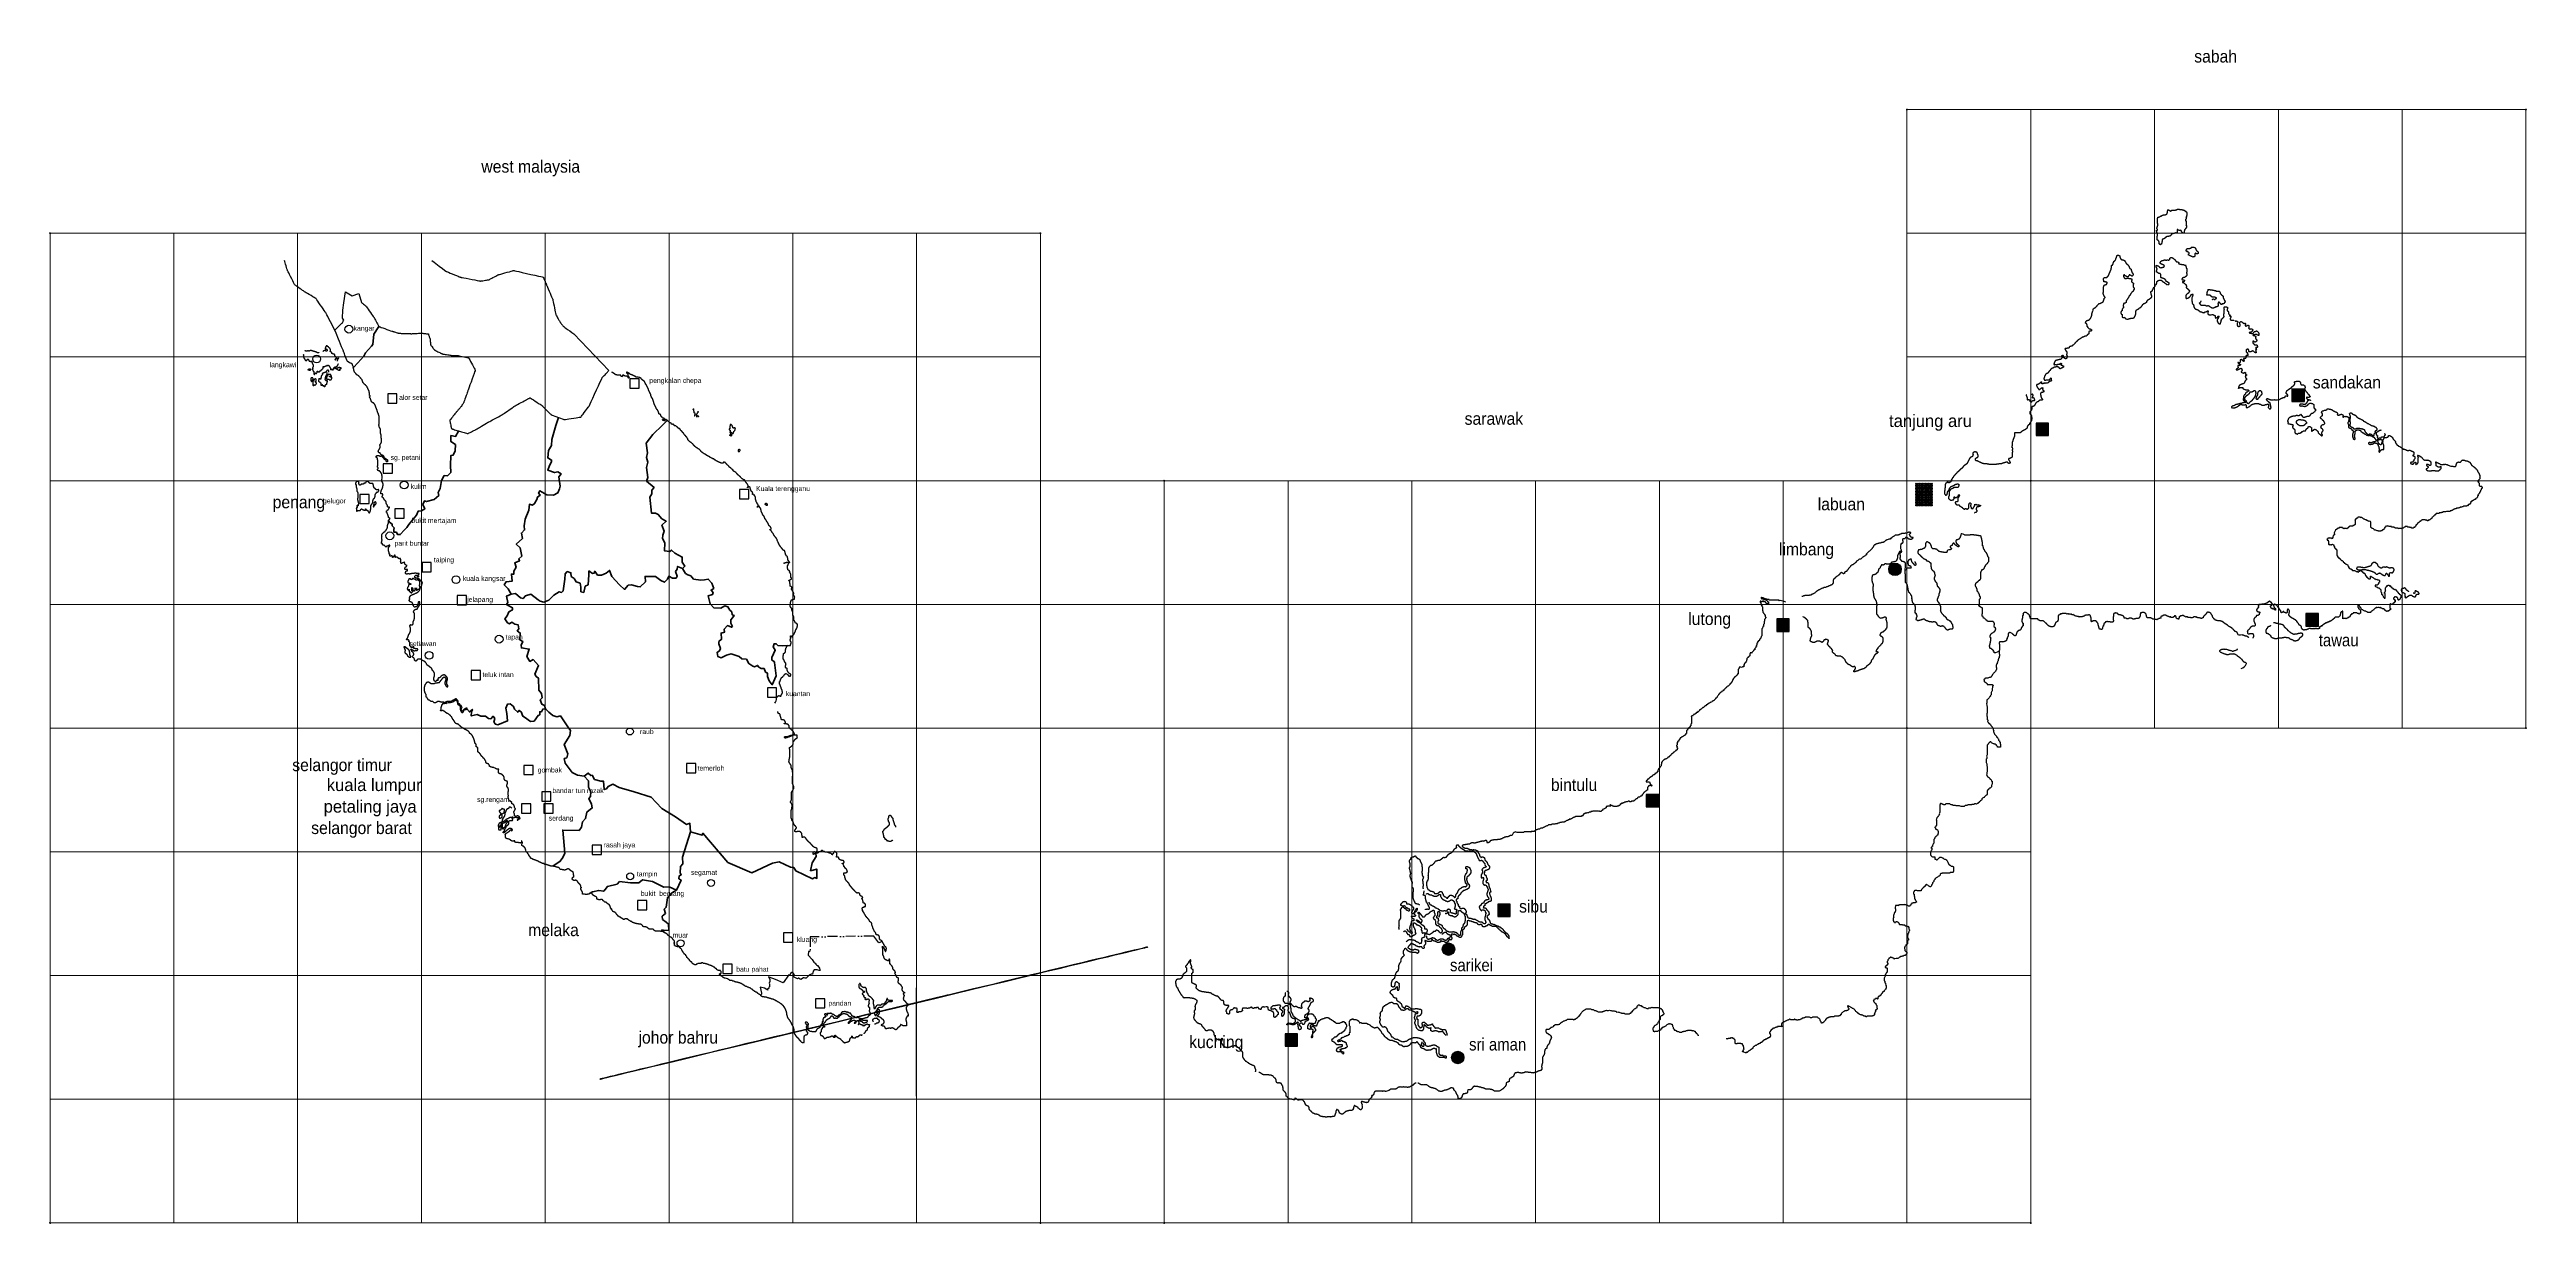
# Model space of a CAD drawing. Header units: metres. Extents: x -400 to 2000400, y -400 to 948520.
import ezdxf
from ezdxf.enums import TextEntityAlignment as Align

# ---------------------------------------------------------------- set-up
doc = ezdxf.new("R2010")
doc.units = ezdxf.units.M
doc.header["$LTSCALE"] = 1600
doc.header["$PDMODE"] = 32
doc.header["$PDSIZE"] = 800
doc.linetypes.add('DASH_DOUBLE_DOT', pattern=[9.2, 5, -1.2, 0.3, -1.2, 0.3, -1.2])
for name, color, linetype, lineweight in [('1', 7, 'Continuous', 25), ('2', 7, 'Continuous', 25), ('21', 7, 'DASH_DOUBLE_DOT', 25), ('3', 7, 'Continuous', 13), ('30', 7, 'Continuous', 35), ('31', 7, 'Continuous', 25), ('4', 7, 'Continuous', 25)]:
    doc.layers.add(name, color=color, linetype=linetype, lineweight=lineweight)

msp = doc.modelspace()

# ---------------------------------------------------------------- hatches: boundary and pattern name
at = {"layer": '2'}
for points in [[(1811003, 664095), (1821003, 664095), (1821003, 674095), (1811003, 674095)], [(1604230, 636500), (1614230, 636500), (1614230, 646500), (1604230, 646500)], [(1495372, 528377, 1), (1485299, 528377, 1)], [(1394873, 478216), (1404873, 478216), (1404873, 488216), (1394873, 488216)], [(1822315, 482545), (1832315, 482545), (1832315, 492545), (1822315, 492545)], [(1289438, 336477), (1299438, 336477), (1299438, 346477), (1289438, 346477)], [(1169581, 247793), (1179581, 247793), (1179581, 257793), (1169581, 257793)], [(1134682, 221353, 1), (1124609, 221353, 1)], [(997765, 142922), (1007765, 142922), (1007765, 152922), (997765, 152922)], [(1142157, 133764, 1), (1132084, 133764, 1)]]:
    msp.add_hatch(color=256, dxfattribs=at).paths.add_polyline_path(points)

# ---------------------------------------------------------------- linework, layer by layer
at = {"layer": '1'}
for points in [[(236161, 731236), (236552, 737783), (237431, 743744)], [(237431, 743744), (238692, 752534), (244107, 749366), (249525, 751313), (251700, 743963), (252169, 743577), (252733, 743110), (253328, 742618), (253892, 742152), (254361, 741765), (254685, 741497), (254882, 741334), (254983, 741250), (255020, 741219), (255026, 741215), (255035, 741203), (255097, 741116), (255265, 740880), (255594, 740420), (256135, 739663), (256915, 738570), (257856, 737254), (258849, 735863), (259790, 734546), (260570, 733454), (261112, 732696), (261440, 732237), (261608, 732001), (261670, 731914), (261679, 731901), (261685, 731892), (261722, 731823), (261823, 731638), (262020, 731277), (262345, 730682), (262813, 729823), (263377, 728789), (263974, 727696), (264538, 726662), (265006, 725803)], [(230164, 721679), (231960, 723475), (232469, 723984)], [(232469, 723984), (232584, 724099), (233337, 724851), (234131, 725646), (234884, 726398), (235508, 727023), (235941, 727455), (236204, 727718), (236339, 727853), (236388, 727903), (236395, 727910), (236403, 727925), (236452, 728030), (236587, 728317), (236850, 728875), (237283, 729795), (236161, 731236)], [(265006, 725803), (265331, 725208), (265528, 724847), (265629, 724661), (265666, 724593), (265672, 724583), (265687, 724578), (265792, 724541), (266079, 724440), (266637, 724243), (267557, 723918), (268884, 723450), (270483, 722885), (272172, 722289), (273770, 721725), (275098, 721257), (276018, 720932), (276576, 720735), (276862, 720634), (276968, 720597), (276983, 720592), (276989, 720590), (277033, 720577), (277154, 720541), (277388, 720471), (277775, 720357), (278332, 720191), (279003, 719992), (279713, 719782), (280384, 719582), (280941, 719417), (281328, 719302), (281562, 719233), (281682, 719197), (281727, 719184), (281733, 719182), (281739, 719182), (281784, 719180), (281903, 719174), (282136, 719164), (282520, 719146), (283074, 719121), (283742, 719091), (284447, 719059), (285115, 719028), (285669, 719003), (286053, 718986), (286286, 718975), (286405, 718970), (286450, 718968), (286456, 718967), (286462, 718967), (286506, 718967), (286626, 718967), (286859, 718967), (287243, 718967), (287797, 718967), (288465, 718967), (289170, 718967), (289837, 718967), (290391, 718967), (290776, 718967), (291009, 718967), (291128, 718967), (291172, 718967), (291179, 718967), (291179, 718967), (291181, 718965), (291186, 718960), (291197, 718949), (291214, 718932), (291240, 718906), (291270, 718876), (291302, 718844), (291332, 718814), (291357, 718789), (291375, 718771), (291385, 718761), (291391, 718755), (291393, 718753), (291393, 718753), (291405, 718753), (291488, 718758), (291713, 718771), (292151, 718796), (292873, 718838), (293914, 718897), (295169, 718969), (296495, 719045), (297749, 719117), (298791, 719176), (299513, 719218), (299951, 719243), (300176, 719256), (300259, 719260), (300271, 719261), (300278, 719260), (300327, 719254), (300462, 719237), (300725, 719204), (301158, 719150)], [(240316, 696284), (239873, 697392), (239339, 698727), (238775, 700138), (238241, 701473), (237798, 702581), (237491, 703349), (237305, 703815), (237209, 704054), (237174, 704143), (237169, 704155), (237161, 704174), (237108, 704308), (236963, 704670), (236681, 705376), (236215, 706540), (235544, 708220), (234736, 710242), (233881, 712379), (233073, 714402), (231115, 719300)], [(301158, 719150), (301782, 719072), (302535, 718978), (303329, 718879), (304082, 718785), (304706, 718707), (305139, 718653), (305402, 718620), (305537, 718603), (305586, 718597), (305593, 718596), (305595, 718590), (305608, 718553), (305641, 718452), (305707, 718255), (305815, 717931), (305971, 717462), (306160, 716898), (306358, 716302), (306546, 715738), (306702, 715270), (306811, 714945), (306876, 714748), (306910, 714647), (306922, 714610), (306924, 714604), (306925, 714598), (306930, 714552), (306945, 714429), (306973, 714189), (307019, 713793), (307086, 713222), (307166, 712534), (307251, 711807), (307332, 711119), (307399, 710548), (307445, 710152), (307473, 709912), (307487, 709789), (307493, 709743), (307494, 709737), (307497, 709731), (307523, 709695), (307594, 709597), (307732, 709407), (307959, 709093), (308286, 708639), (308681, 708093), (309097, 707516), (309492, 706970), (309819, 706517), (310046, 706202), (310184, 706012), (310254, 705914), (310280, 705878), (310284, 705873), (310291, 705869), (310342, 705843), (310477, 705772), (310742, 705634), (311179, 705407), (311808, 705080), (312567, 704686), (313368, 704269), (314127, 703874), (314756, 703547), (315193, 703320), (315458, 703182), (315594, 703112), (315644, 703086), (315651, 703082), (315653, 703081), (315667, 703075), (315705, 703059), (315779, 703027), (315901, 702974), (316078, 702899), (316290, 702808), (316515, 702712), (316727, 702621), (316903, 702545), (317025, 702493), (317100, 702461), (317138, 702445), (317152, 702439), (317154, 702438), (317163, 702436), (317229, 702426), (317408, 702397), (317757, 702341), (318332, 702248), (319162, 702114), (320161, 701953), (321217, 701783), (322216, 701622), (323045, 701489), (323620, 701396), (323969, 701340), (324148, 701311), (324214, 701300), (324224, 701299)], [(324224, 701299), (324230, 701299), (324273, 701299), (324391, 701299), (324621, 701299), (325000, 701299), (325546, 701299), (326205, 701299), (326900, 701299), (327558, 701299), (328105, 701299), (328484, 701299), (328714, 701299), (328832, 701299), (328875, 701299), (328881, 701299), (328894, 701296), (328981, 701277), (329217, 701227), (329676, 701128), (330434, 700966), (331527, 700732), (332843, 700450), (334234, 700152), (335551, 699870), (336644, 699636), (337401, 699473), (337861, 699375), (338097, 699324), (338184, 699306), (338196, 699303), (338203, 699290), (338253, 699196), (338388, 698944), (338651, 698451), (339084, 697640), (339708, 696469), (340460, 695058), (341255, 693568), (342008, 692158), (342632, 690987), (343065, 690175), (343328, 689683), (343463, 689430), (343512, 689337), (343519, 689324), (343511, 689302), (343455, 689146), (343304, 688725), (343008, 687905), (342521, 686552), (341819, 684600), (340972, 682250), (340078, 679766), (339232, 677416), (338529, 675464), (338042, 674111), (337747, 673291), (337595, 672870), (337539, 672714), (337531, 672692), (337527, 672680), (337496, 672593), (337411, 672357), (337247, 671897), (336977, 671140), (336586, 670047), (336116, 668731), (335619, 667340), (335149, 666023), (334759, 664931), (334488, 664173), (334324, 663714), (334240, 663478), (334209, 663391), (334204, 663378), (334201, 663374), (334183, 663341), (334131, 663254), (334031, 663084), (333867, 662804), (333629, 662400), (333343, 661913), (333041, 661398), (332755, 660912), (332518, 660507), (332353, 660227), (332253, 660057), (332202, 659970), (332183, 659938), (332181, 659933), (332176, 659928), (332146, 659894), (332065, 659802), (331906, 659622), (331644, 659325), (331266, 658897), (330811, 658381), (330330, 657836), (329875, 657320), (329497, 656892)], [(404733, 653399), (404747, 653394), (404847, 653357), (405116, 653255), (405641, 653059), (406507, 652734), (407756, 652266), (409261, 651701), (410851, 651105), (412355, 650541), (413604, 650073), (414470, 649748), (414995, 649551), (415265, 649450), (415365, 649413), (415379, 649408), (415397, 649410), (415521, 649429), (415858, 649479), (416514, 649578), (417597, 649740), (419158, 649974), (421039, 650256), (423026, 650554), (424907, 650837), (426468, 651071), (427550, 651233), (428207, 651332), (428544, 651382), (428668, 651401), (428686, 651403), (428695, 651415), (428757, 651496), (428926, 651715), (429254, 652141), (429795, 652845), (430576, 653860), (431516, 655082), (432510, 656373), (433450, 657596), (434231, 658610), (434772, 659314), (435100, 659741), (435269, 659960), (435331, 660040), (435340, 660052), (435354, 660083), (435453, 660300), (435723, 660890), (436248, 662039), (437114, 663933), (438363, 666665), (439868, 669956), (441458, 673433), (442962, 676724), (444211, 679456), (445077, 681349), (445602, 682498), (445872, 683088), (445971, 683305), (445986, 683336), (445991, 683342), (446029, 683380), (446131, 683483), (446331, 683684), (446660, 684015), (446931, 684288)], [(446931, 684288), (447136, 684494), (447708, 685069), (448312, 685678), (448885, 686254), (449360, 686732), (449689, 687063), (449889, 687264), (449991, 687367), (450029, 687405), (450035, 687411), (450039, 687417), (450071, 687459), (450158, 687573), (450328, 687796), (450607, 688162), (451010, 688691), (451328, 689109)], [(345848, 642422), (347019, 643125), (348430, 643971), (349920, 644865), (351331, 645711), (352502, 646414), (353313, 646901), (353806, 647196), (354059, 647348), (354152, 647404), (354165, 647412), (354180, 647420), (354286, 647476), (354572, 647627), (355130, 647923), (356050, 648410), (357378, 649112), (358976, 649958), (360665, 650852), (362264, 651699), (363591, 652401), (364511, 652888), (365069, 653184), (365356, 653335), (365461, 653391), (365476, 653399), (365489, 653408), (365576, 653470), (365812, 653639), (366271, 653967), (367029, 654508), (368122, 655289), (369438, 656229), (370829, 657222), (372146, 658163), (373239, 658943), (373997, 659484), (374456, 659812), (374692, 659981), (374779, 660043), (374791, 660052), (374805, 660059), (374898, 660109), (375151, 660244), (375643, 660506), (376455, 660939), (377626, 661563), (379037, 662316), (380527, 663110), (381937, 663863), (383108, 664487), (383920, 664920), (384413, 665182), (384665, 665317), (384759, 665367), (384772, 665374), (384776, 665376), (384804, 665392), (384880, 665433), (385029, 665514), (385273, 665648), (385626, 665841), (386051, 666073), (386501, 666318), (386926, 666551), (387279, 666743), (387523, 666877), (387672, 666958), (387748, 667000), (387776, 667015), (387780, 667017), (387793, 667009), (387883, 666950), (388127, 666790), (388602, 666480), (389386, 665967), (390516, 665228), (391878, 664338), (393316, 663397), (394678, 662506), (395808, 661767), (396592, 661255), (397067, 660944), (397311, 660784), (397401, 660726), (397414, 660717), (397424, 660707), (397492, 660639), (397677, 660454), (398038, 660093), (398634, 659497), (399493, 658639), (400527, 657605), (401620, 656512), (402654, 655477), (403513, 654619), (404108, 654024), (404469, 653663), (404655, 653477), (404723, 653409), (404733, 653399)], [(329497, 656892), (329235, 656595), (329076, 656415), (328995, 656323), (328965, 656289), (328961, 656284), (328959, 656282), (328949, 656270), (328922, 656237), (328869, 656174), (328782, 656069), (328656, 655918), (328504, 655736), (328344, 655544), (328192, 655362), (328066, 655210), (327979, 655106), (327926, 655042), (327899, 655009), (327889, 654997), (327887, 654996), (327881, 654987), (327834, 654929), (327707, 654771), (327461, 654462), (327055, 653953), (326469, 653220), (325763, 652336), (325017, 651402), (324311, 650518), (323725, 649785), (323319, 649276), (323073, 648967), (322946, 648809), (322900, 648751), (322893, 648742), (322895, 648733), (322907, 648671), (322941, 648503), (323007, 648174), (323115, 647633), (323271, 646853), (323459, 645913), (323658, 644919), (323846, 643979), (324002, 643198), (324110, 642657), (324176, 642329), (324210, 642161), (324222, 642098), (324224, 642090), (324232, 642087), (324288, 642068), (324439, 642018), (324735, 641919), (325222, 641757), (325924, 641523), (326771, 641241), (327665, 640943), (328511, 640661), (329214, 640426), (329701, 640264), (329996, 640166), (330148, 640115), (330204, 640096), (330212, 640094), (330222, 640091), (330290, 640072), (330476, 640022), (330837, 639923), (331432, 639761), (332291, 639527), (333325, 639245), (334418, 638947), (335452, 638665), (336311, 638431), (336906, 638268), (337267, 638170), (337453, 638119), (337521, 638101), (337531, 638098), (337540, 638102), (337602, 638133), (337771, 638218), (338099, 638382), (338640, 638652), (339421, 639043), (340361, 639513), (341355, 640009), (342295, 640480), (343076, 640870), (343617, 641140), (343945, 641305), (344114, 641389), (344176, 641420), (344185, 641424), (344198, 641432), (344291, 641488), (344544, 641640), (345036, 641935), (345848, 642422)]]:
    msp.add_lwpolyline(points, dxfattribs=at)
for points in [[(1702121, 800160), (1701815, 802304), (1702121, 802304), (1702121, 802611), (1702427, 802611), (1702427, 802917), (1702121, 803223), (1702121, 803530), (1701815, 803836), (1701815, 804142), (1701815, 804449), (1702121, 804449), (1702121, 804755), (1702121, 805061), (1702427, 805368), (1702427, 805674), (1702427, 805980), (1702733, 805980), (1702733, 806287), (1702733, 806593), (1702733, 806899), (1702733, 807206), (1702733, 807512), (1702733, 807818), (1702427, 807818), (1702427, 808125), (1702427, 808431), (1702427, 808737), (1702427, 809044), (1702427, 809350), (1702427, 809656), (1702427, 809963), (1702427, 810269), (1702427, 810575), (1702427, 810882), (1702427, 811188), (1702427, 811494), (1702427, 811801), (1702427, 812107)], [(1717738, 800466), (1717126, 800466), (1716820, 800160), (1716513, 800160), (1716207, 800160), (1715901, 799854), (1715288, 799854), (1714676, 799547), (1714064, 799547), (1714064, 799241), (1713757, 799241), (1713757, 798935), (1713451, 798935), (1713451, 798628), (1713145, 798322), (1712839, 798015), (1712532, 797709), (1712226, 797709), (1711920, 797709), (1711614, 797709), (1711308, 797403), (1710695, 797403), (1710389, 797403), (1710083, 797403), (1709776, 797403), (1709470, 797096), (1709164, 797096), (1709164, 796790), (1708858, 796484), (1708552, 796177), (1708245, 796177), (1708245, 795871), (1707939, 795871), (1707633, 795565), (1707327, 795565), (1707020, 795258), (1706714, 795258), (1706408, 795258), (1706408, 794952), (1706102, 794952), (1706102, 794646), (1706102, 794339), (1706102, 794033), (1706102, 793727), (1706102, 793420), (1705796, 793114), (1705796, 792808), (1705796, 792501), (1705796, 792195), (1705796, 791889), (1705489, 791582), (1705489, 791276), (1705183, 791276), (1705183, 790970), (1704877, 790970), (1704877, 790663), (1704571, 790663), (1704571, 790970), (1704264, 790970), (1704264, 791276), (1703958, 791276), (1703652, 791582), (1703652, 791889), (1703652, 792195), (1703652, 792501), (1703652, 792808), (1703652, 793114), (1703652, 793420), (1703346, 793420), (1703346, 793727), (1703040, 794033), (1702733, 794339), (1702427, 794339), (1702121, 794646), (1702121, 794952), (1702121, 795258), (1702121, 795565), (1702121, 795871), (1702121, 796177), (1702121, 796484), (1702121, 796790), (1702121, 797096), (1702121, 797403), (1702121, 797709), (1702427, 798015), (1702427, 798322), (1702427, 798628), (1702427, 798935), (1702427, 799241), (1702427, 799547), (1702121, 800160)], [(1702427, 812107), (1702733, 812720), (1702733, 813026), (1703040, 813026), (1703346, 813026), (1703652, 813332), (1703958, 813332), (1704264, 813332), (1704264, 813639), (1704571, 813639), (1704877, 813945), (1705183, 813945), (1705489, 813945), (1705796, 814251), (1706102, 814251), (1706408, 814558), (1706714, 814558), (1707020, 814558), (1707020, 814864), (1707327, 814864), (1707633, 814864), (1707939, 814864), (1708245, 814864), (1708552, 814864), (1708858, 814864), (1709164, 815170), (1709470, 815170), (1709470, 815477), (1709776, 815477), (1709776, 815783), (1710083, 815783), (1710083, 816089), (1710083, 816396), (1710389, 816396), (1710389, 816702), (1710389, 817008), (1710389, 817315), (1710389, 817621), (1710389, 817927), (1710695, 818234), (1710695, 818540), (1710695, 818847), (1711001, 818847), (1711001, 819153), (1711308, 818847), (1711614, 818847), (1711614, 818540), (1711920, 818540), (1712226, 818234), (1712532, 818234), (1712839, 817927), (1713145, 817927), (1713451, 818234), (1713757, 818234), (1713757, 818540), (1714064, 818540), (1714370, 818540), (1714676, 818540), (1714982, 818540), (1715288, 818540), (1715595, 818540), (1715901, 818540), (1716207, 818540), (1716513, 818540), (1716820, 818540), (1717126, 818847), (1717432, 818847), (1717738, 818847), (1718044, 819153), (1718351, 819153), (1718351, 819459), (1718657, 819459), (1718963, 819459), (1719269, 819459), (1719576, 819459), (1719882, 819459), (1720188, 819153), (1720494, 819153), (1720800, 819153), (1721107, 819153), (1721719, 819153), (1722025, 819153), (1722332, 819153), (1722332, 818847), (1722638, 818847), (1722944, 818847), (1723250, 818847), (1723556, 818540), (1723863, 818540), (1724169, 818540), (1724169, 818234)], [(1724169, 818234), (1724475, 818234), (1724781, 817927), (1725394, 817621), (1725394, 817315), (1725700, 817315), (1725700, 817008), (1725700, 816702), (1726006, 816702), (1726006, 816396), (1726006, 816089), (1726006, 815783), (1726006, 815477), (1726006, 815170), (1726006, 814864), (1726006, 814251), (1725700, 813945), (1725700, 813639), (1725700, 813332), (1725700, 813026), (1725394, 813026), (1725394, 812720), (1725394, 812413), (1725394, 812107), (1725394, 811801), (1725394, 811494), (1725087, 811188), (1725087, 810882), (1725087, 810575), (1725087, 810269), (1725087, 809963), (1725394, 809963), (1725394, 809656), (1725394, 809350), (1725394, 809044), (1725394, 808737), (1725394, 808431), (1725394, 808125), (1725394, 807818), (1725394, 807512), (1725394, 807206), (1725394, 806899), (1725394, 806593), (1725394, 806287), (1725700, 806287), (1725700, 805980), (1725700, 805674), (1725700, 805368), (1725700, 805061), (1725700, 804755), (1725394, 804449), (1725394, 804142), (1725087, 803836), (1724781, 803530), (1724781, 803223), (1724475, 802917), (1724169, 802611), (1724169, 802304), (1724169, 801998), (1723863, 801998), (1723863, 801692), (1723863, 801385), (1723863, 801079), (1723863, 800773), (1723863, 800466), (1723556, 800160), (1723250, 800160), (1722944, 800160), (1722638, 800466), (1722332, 800466), (1722332, 800773), (1722025, 800773), (1722025, 801079), (1721719, 801385), (1721719, 801692), (1721413, 801998), (1721413, 802304), (1720494, 802304), (1719269, 802611), (1718657, 802917), (1718351, 802917), (1718351, 802611), (1718351, 802304), (1718351, 801998), (1718351, 801692), (1718351, 801385), (1718351, 801079), (1718351, 800773), (1718351, 800466), (1718044, 800466), (1717738, 800466)], [(1665907, 774530), (1666124, 774530), (1666340, 774746), (1666340, 774963), (1666557, 774963), (1666557, 775180), (1666557, 775397), (1666557, 775831), (1666557, 776048), (1666774, 776048), (1666774, 776264), (1666774, 776481), (1666991, 776698), (1666991, 776915), (1667207, 777132), (1667207, 777349), (1667424, 777349), (1667424, 777565), (1667641, 777565), (1667641, 777782), (1667858, 777782), (1668075, 777999), (1668291, 778216), (1668291, 778433), (1668291, 778650), (1668508, 778867), (1668725, 778867), (1668725, 779083), (1668725, 779300), (1668725, 779517), (1668942, 779734), (1668942, 779951), (1668942, 780168), (1669158, 780168), (1669158, 780384), (1669158, 780601), (1669158, 780818), (1669375, 781035), (1669592, 781469), (1669592, 781686), (1669809, 781902), (1669809, 782119), (1670025, 782336), (1670242, 782336), (1670676, 782336), (1670892, 782336), (1671109, 782336), (1671109, 782119), (1671326, 782119), (1671543, 781902), (1671760, 781686), (1671976, 781686), (1671976, 781469), (1671976, 781252), (1671976, 781035), (1671976, 780818), (1671976, 780601), (1672193, 780384), (1672193, 780168), (1672193, 779951), (1672410, 779734), (1672410, 779517), (1672627, 779300), (1672627, 779083), (1672843, 779083), (1673060, 778867), (1673277, 778867), (1673494, 778650), (1673927, 778650), (1674144, 778650), (1674361, 778433), (1674577, 778433), (1674794, 778433), (1675011, 778433), (1675011, 778216), (1675228, 778216), (1675661, 777999), (1675878, 777999), (1675878, 777782), (1676095, 777565), (1676095, 777349), (1676312, 777132), (1676312, 776915), (1676528, 776698), (1676528, 776481), (1676745, 776264), (1676745, 776048), (1676962, 775831), (1676962, 775614), (1677179, 775397), (1677395, 775397)], [(1712511, 780168), (1712728, 780168), (1712945, 780168), (1713162, 780384), (1713378, 780384), (1713595, 780384), (1713812, 780384), (1714246, 780384), (1714462, 780168), (1714679, 780168), (1714679, 779951), (1714896, 779734), (1715113, 779734), (1715329, 779517), (1715546, 779300), (1715763, 779083), (1716196, 778867), (1716413, 778650), (1716630, 778433), (1716630, 778216), (1716847, 777999), (1717063, 777782), (1717280, 777565), (1717497, 777132), (1717931, 776915), (1718147, 776915), (1718364, 776915), (1718581, 776915), (1718798, 776915), (1719014, 776698), (1719448, 776698), (1719448, 776481), (1719665, 776481), (1719665, 776264), (1719448, 776048), (1719448, 775831), (1719448, 775614), (1719665, 775614), (1719665, 775397), (1719881, 775180), (1720098, 775180), (1720532, 774963), (1720748, 774963), (1720965, 774963), (1721399, 774963), (1721832, 774746), (1722049, 774746), (1722266, 774746), (1722483, 774746), (1722699, 774746), (1722916, 774746), (1723350, 774746), (1723566, 774530), (1723783, 774530), (1724000, 774530), (1724217, 774530), (1724217, 774313), (1724650, 774313), (1724867, 774313), (1725084, 774530), (1725084, 774313), (1725084, 774096), (1725084, 773879), (1725301, 773662), (1725301, 773445), (1725301, 773228), (1725301, 773012), (1725301, 772795), (1725517, 772795), (1725517, 772578), (1725517, 772361), (1725517, 772144), (1725734, 771711), (1725951, 771494), (1725951, 771277), (1725951, 771060), (1725951, 770843), (1726168, 770626), (1726168, 770409), (1726168, 769976), (1726168, 769759), (1726168, 769542), (1726168, 769325), (1725951, 769108), (1725951, 768892), (1725951, 768675), (1725951, 768458), (1725734, 768241), (1725734, 768024), (1725734, 767807), (1725734, 767590)], [(1725087, 786375), (1725394, 786375), (1725394, 786681), (1725700, 786681), (1725700, 786987), (1726006, 786987), (1726006, 787294), (1726312, 787294), (1726312, 787600), (1726619, 787600), (1726925, 787600), (1727231, 787600), (1727537, 787600), (1727843, 787600), (1728150, 787600), (1728456, 787600), (1728456, 787906), (1728762, 787906), (1729068, 787906), (1729375, 788213), (1729681, 788213), (1729681, 788519), (1729987, 788825), (1730293, 788825), (1730599, 788825), (1730906, 788825), (1731212, 788825), (1731518, 788825), (1732131, 788519), (1732743, 788213), (1733049, 787906), (1733049, 787600), (1733049, 787294), (1733355, 787294), (1733355, 786987), (1733355, 786681), (1733662, 786375), (1733968, 785762), (1734274, 785762), (1734274, 785456), (1734580, 785456), (1734887, 785149), (1735193, 784843), (1735193, 784537), (1735193, 784230), (1735193, 783924), (1735193, 783618), (1734887, 783618), (1734887, 783311), (1734580, 783311), (1734274, 783311), (1733968, 783311), (1733662, 783618), (1733355, 783618), (1733049, 783924), (1732743, 783924), (1732743, 783618), (1732437, 783311), (1732437, 783005), (1732437, 782699), (1732437, 782392), (1732437, 782086), (1732437, 781780), (1732437, 781473), (1732131, 781167), (1732131, 780861), (1731824, 780861), (1731212, 780861), (1730599, 780861), (1730293, 781167), (1729987, 781167), (1729681, 781167), (1729681, 781473), (1729375, 781473), (1729068, 781473), (1729068, 781780), (1728762, 781780), (1728150, 782086), (1727537, 782392), (1727537, 782699), (1727537, 783005), (1727537, 783311), (1727843, 783618), (1727843, 783924), (1727843, 784230), (1727537, 784537), (1727231, 784843), (1726925, 784843), (1726925, 785149), (1726619, 785149), (1726312, 785149)], [(1726312, 785149), (1726006, 785456), (1725700, 785456), (1726312, 785149)], [(1661572, 760218), (1661355, 760434), (1661138, 760434), (1660921, 760434), (1660705, 760434), (1660488, 760434), (1660271, 760651), (1660054, 760651), (1659837, 760651), (1659621, 760868), (1659187, 760868), (1658970, 760868), (1658970, 761085), (1658970, 761519), (1658970, 761736), (1658970, 761952), (1658754, 762169), (1658754, 762386), (1658754, 762603), (1658754, 762820), (1658754, 763037), (1658754, 763253), (1658754, 763470), (1658970, 763470), (1658970, 763687), (1659187, 763904), (1659404, 764121), (1659621, 764121), (1659837, 764338), (1660054, 764338), (1660271, 764338), (1660488, 764338), (1660921, 764338), (1661138, 764338), (1661355, 764338), (1661355, 764555), (1661572, 764555), (1661788, 764771), (1662005, 764771), (1662005, 764988), (1662222, 764988), (1662222, 765205), (1662439, 765205), (1662439, 765422), (1662655, 765639), (1662655, 765856), (1662872, 765856), (1662872, 766072), (1663089, 766289), (1663089, 766506), (1663089, 766723), (1663306, 766940), (1663306, 767157), (1663306, 767374), (1663522, 767374), (1663522, 767590), (1663522, 767807), (1663739, 768024), (1663739, 768241), (1663956, 768458), (1663956, 768675), (1664173, 768892), (1664173, 769108), (1664173, 769325), (1664390, 769325), (1664390, 769542), (1664390, 769759), (1664606, 769976), (1664606, 770193), (1664606, 770409), (1664823, 770626), (1664823, 770843), (1664823, 771060), (1665040, 771277), (1665040, 771494), (1665040, 771711), (1665257, 771927), (1665257, 772144), (1665257, 772361), (1665257, 772578), (1665257, 772795), (1665257, 773012), (1665257, 773228), (1665257, 773445), (1665257, 773662), (1665257, 773879), (1665473, 774096), (1665690, 774096), (1665690, 774313), (1665907, 774313), (1665907, 774530)], [(1675228, 766072), (1675011, 766072), (1675011, 765856), (1675011, 765639), (1675011, 765422), (1675011, 765205), (1675011, 764771), (1675228, 764555), (1675228, 764338), (1675445, 764121), (1675445, 763904), (1675661, 763904), (1675661, 763687), (1675878, 763687), (1675878, 763470), (1676095, 763470), (1676312, 763470), (1676528, 763470), (1676745, 763470), (1676962, 763470), (1677179, 763470), (1677395, 763470), (1677612, 763687), (1677829, 763687), (1678046, 763687), (1678263, 763687), (1678479, 763687), (1678696, 763687), (1678913, 763687), (1679130, 763470), (1679346, 763470), (1679563, 763470), (1679780, 763470), (1679997, 763470), (1680213, 763470), (1680430, 763470), (1680647, 763470), (1680864, 763253), (1681080, 763253), (1681297, 763037), (1681514, 763037), (1681514, 762820), (1681514, 762603), (1681514, 762386), (1681514, 762169), (1681514, 761736), (1681297, 761519), (1681297, 761302), (1681297, 761085), (1681297, 760868), (1681514, 760651), (1681731, 760434), (1681948, 760218), (1682164, 760218), (1682381, 760001), (1682598, 760001), (1682815, 759784), (1683031, 759567), (1683031, 759350), (1683031, 758916), (1682815, 758700), (1682815, 758483), (1682815, 758266), (1682815, 758049), (1682598, 758049), (1682598, 757832), (1682598, 757615), (1682598, 757399), (1682598, 757182), (1682598, 756965), (1682815, 756748), (1682815, 756531), (1683031, 756314), (1683031, 756097), (1683248, 756097), (1683248, 755881), (1683465, 755664), (1683465, 755447), (1683465, 755230), (1683465, 755013), (1683465, 754796), (1683465, 754580), (1683248, 754580), (1683248, 754363), (1683031, 754146), (1683031, 753712), (1682815, 753278), (1682598, 753062), (1682598, 752845), (1682381, 752845), (1682164, 752845)], [(1677395, 775397), (1677395, 775180), (1677612, 775180), (1677829, 774963), (1678263, 774746), (1678479, 774530), (1678479, 774313), (1678696, 774096), (1678696, 773879), (1678913, 773879), (1678913, 773662), (1679130, 773445), (1679130, 773228), (1679346, 773012), (1679563, 772795), (1679563, 772578), (1679563, 772361), (1679780, 772144), (1679780, 771927), (1679780, 771711), (1679997, 771711), (1680213, 771494), (1680647, 771277), (1680864, 771060), (1681080, 770843), (1681080, 770626), (1681080, 770409), (1681080, 770193), (1681080, 769976), (1681297, 769976), (1681297, 769759), (1681297, 769542), (1681297, 769325), (1681514, 769108), (1681514, 768675), (1681731, 768458), (1681731, 768241), (1681948, 768241), (1681948, 768024), (1682164, 768024), (1682164, 767807), (1682381, 767590), (1682381, 767374), (1682598, 767157), (1682598, 766940), (1682598, 766723), (1682598, 766506), (1682598, 766289), (1682381, 766289), (1682381, 766072), (1682381, 765856), (1682164, 765856), (1682164, 765639), (1681948, 765422), (1681731, 765422), (1681514, 765422), (1681297, 765639), (1681080, 765856), (1680647, 765856), (1680430, 766072), (1680213, 766072), (1679997, 766289), (1679780, 766289), (1679563, 766289), (1679346, 766072), (1679130, 765856), (1679130, 765639), (1678913, 765639), (1678913, 765422), (1678913, 765205), (1678696, 764988), (1678696, 764771), (1678479, 764771), (1678479, 764555), (1678263, 764555), (1678046, 764771), (1677829, 764771), (1677612, 764988), (1677395, 764988), (1677179, 765205), (1676962, 765422), (1676528, 765422), (1676528, 765639), (1676312, 765639), (1676095, 765856), (1675878, 766072), (1675661, 766072), (1675661, 766289), (1675445, 766289), (1675228, 766289), (1675228, 766072)], [(1697121, 752628), (1697121, 752845), (1697338, 752845), (1697338, 753062), (1697555, 753062), (1697771, 753278), (1697988, 753495), (1698205, 753495), (1698205, 753712), (1698422, 753929), (1698422, 754146), (1698638, 754146), (1698638, 754363), (1698638, 754580), (1698855, 754796), (1698855, 755013), (1698855, 755230), (1699072, 755447), (1699072, 755664), (1699289, 755881), (1699289, 756097), (1699505, 756314), (1699722, 756531), (1699939, 756748), (1700156, 756748), (1700156, 756965), (1700373, 757182), (1700373, 757399), (1700373, 757615), (1700373, 757832), (1700373, 758049), (1700589, 758266), (1700806, 758266), (1700806, 758483), (1701023, 758483), (1701240, 758700), (1701456, 758916), (1701673, 759133), (1701673, 759350), (1701673, 759567), (1701890, 759567), (1701890, 759784), (1701890, 760001), (1701890, 760218), (1701890, 760434), (1701890, 760651), (1701890, 760868), (1702107, 761085), (1702323, 761302), (1702540, 761302), (1702540, 761519), (1702757, 761519), (1702974, 761736), (1703190, 761952), (1703407, 761952), (1703407, 762169), (1703624, 762169), (1703841, 762169), (1704058, 762169), (1704274, 762169), (1704274, 761952), (1704491, 761952), (1704708, 761952), (1704925, 761952), (1705141, 761952), (1705358, 761952), (1705575, 761736), (1705792, 761736), (1706008, 761519), (1706008, 761302), (1706225, 761302), (1706442, 761085), (1706659, 760868), (1706875, 760651), (1707092, 760651), (1707309, 760434), (1707526, 760434), (1707743, 760218), (1707959, 760001), (1708176, 760001), (1708393, 759784), (1708610, 759567), (1708826, 759567), (1708826, 759350), (1709260, 759133), (1709477, 759133), (1709477, 758916), (1709693, 758916), (1709693, 758700), (1709910, 758700)], [(1701240, 772795), (1701240, 773012), (1701240, 773228), (1701240, 773445), (1701240, 773662), (1701240, 773879), (1701456, 773879), (1701456, 774096), (1701673, 774096), (1702107, 773879), (1702323, 773879), (1702540, 773662), (1702757, 773662), (1703190, 773445), (1703407, 773228), (1703624, 773012), (1703841, 772795), (1703841, 772578), (1704058, 772578), (1704274, 772361), (1704925, 772144), (1705358, 772144), (1705792, 772361), (1706008, 772361), (1706442, 772361), (1706875, 772578), (1707309, 772578), (1707526, 772795), (1707743, 773012), (1707743, 773228), (1707959, 773445), (1707959, 773662), (1707743, 773662), (1707743, 773879), (1707743, 774096), (1707526, 774096), (1707526, 774313), (1707309, 774313), (1707309, 774530), (1707092, 774530), (1706875, 774530), (1706659, 774746), (1706442, 774746), (1706225, 774746), (1705792, 774963), (1705575, 774963), (1705358, 775180), (1705141, 775180), (1704925, 775180), (1704708, 775397), (1704708, 775614), (1704491, 775831), (1704491, 776048), (1704491, 776264), (1704491, 776481), (1704708, 776698), (1704925, 776915), (1705141, 777132), (1705141, 777349), (1705358, 777565), (1705575, 777782), (1705792, 777782), (1706008, 777999), (1706442, 777999), (1706875, 777999), (1707526, 778216), (1707743, 778216), (1707959, 778433), (1708176, 778433), (1708393, 778433), (1708610, 778433), (1709043, 778216), (1709477, 778216), (1709693, 778216), (1710127, 778433), (1710560, 778433), (1710777, 778433), (1710994, 778216), (1711211, 778216), (1711428, 778216), (1711861, 778433), (1712078, 778433), (1712078, 778650), (1712295, 778650), (1712295, 778867), (1712295, 779083), (1712295, 779300), (1712295, 779517), (1712295, 779734), (1712511, 779951), (1712511, 780168)], [(1710344, 758700), (1710344, 758483), (1710777, 758483), (1711211, 758483), (1711428, 758700), (1711644, 758700), (1711644, 758916), (1711644, 759133), (1711861, 759133), (1711861, 759350), (1711861, 759567), (1711861, 759784), (1711644, 760001), (1711428, 760001), (1711211, 760218), (1710777, 760218), (1710560, 760434), (1710344, 760434), (1710344, 760651), (1710127, 760651), (1709910, 760868), (1709693, 760868), (1709477, 761085), (1709260, 761302), (1709260, 761519), (1709260, 761736), (1709043, 761736), (1709043, 761952), (1708826, 762169), (1708826, 762386), (1708610, 762603), (1708393, 762603), (1708176, 762820), (1707959, 763037), (1707743, 763253), (1707526, 763253), (1707526, 763470), (1707309, 763470), (1707092, 763470), (1706875, 763470), (1706659, 763470), (1706442, 763687), (1706225, 763687), (1706008, 763687), (1705792, 763904), (1705358, 763904), (1705141, 764121), (1705141, 764338), (1705141, 764555), (1705141, 764771), (1705141, 764988), (1705141, 765205), (1705141, 765422), (1705141, 765639), (1705141, 765856), (1705141, 766072), (1704925, 766289), (1704925, 766506), (1704925, 766723), (1704708, 766940), (1704708, 767157), (1704491, 767374), (1704274, 767374), (1703841, 767590), (1703624, 767590), (1703407, 767590), (1703190, 767807), (1702974, 767807), (1702757, 768024), (1702323, 768241), (1701673, 768675), (1701456, 768892), (1701456, 769108), (1701456, 769325), (1701673, 769542), (1701673, 769759), (1701673, 769976), (1701890, 770409), (1701890, 770626), (1702107, 770843), (1702107, 771060), (1702107, 771277), (1702107, 771494), (1701890, 771494), (1701890, 771711), (1701673, 771927), (1701673, 772144), (1701456, 772144), (1701456, 772361), (1701240, 772578), (1701240, 772795)], [(1725734, 767590), (1725734, 767374), (1725951, 767374), (1725951, 767157), (1726168, 767157), (1726168, 766940), (1726168, 766723), (1726168, 766506), (1725951, 766289), (1725951, 766072), (1725951, 765856), (1725734, 765856), (1725734, 765639), (1725517, 765422), (1725301, 764988), (1725301, 764771), (1725084, 764771), (1724867, 764771), (1724650, 764555), (1724433, 764555), (1724217, 764338), (1724000, 764338), (1723783, 764338), (1723350, 764121), (1722916, 763904), (1722699, 763904), (1722483, 763687), (1722266, 763470), (1722266, 763253), (1722049, 763037), (1722049, 762820), (1722049, 762603), (1722266, 762603), (1722266, 762386), (1722483, 762386), (1722699, 762386), (1722916, 762386), (1723133, 762386), (1723350, 762386), (1723566, 762386), (1723783, 762169), (1724000, 762169), (1724217, 761952), (1724217, 761736), (1724000, 761519), (1724000, 761302), (1723783, 761085), (1723566, 760868), (1723350, 760868), (1723133, 760868), (1722916, 760868), (1722699, 760868), (1722483, 760651), (1722483, 760434), (1722699, 760218), (1722916, 760218), (1723133, 760218), (1723350, 760001), (1723566, 760001), (1723783, 759784), (1724000, 759567), (1724217, 759350), (1724433, 759133), (1724650, 759133), (1724650, 758916), (1724867, 758700), (1725084, 758700), (1725301, 758483), (1725517, 758266), (1725517, 758049), (1725517, 757832), (1725734, 757615), (1725734, 757399), (1725734, 757182), (1725734, 756965), (1725734, 756748), (1725517, 756531), (1725517, 756314), (1725517, 756097), (1725734, 755881), (1725951, 755881), (1726168, 755664), (1726384, 755447), (1726601, 755230), (1726818, 755013), (1727035, 754796), (1727251, 754580), (1727468, 754363), (1727685, 754146), (1727685, 753929), (1727902, 753929)], [(1645531, 724654), (1645531, 725956), (1645531, 726172), (1645314, 726172), (1645314, 726389), (1645097, 726823), (1644881, 726823), (1644664, 727040), (1644447, 727040), (1644447, 727257), (1644230, 727257), (1644230, 727473), (1644230, 727690), (1644230, 727907), (1644447, 728124), (1644447, 728341), (1644447, 728558), (1644664, 728775), (1644881, 728991), (1645097, 728991), (1645097, 729208), (1645314, 729425), (1645531, 729425), (1645965, 729642), (1646181, 729642), (1646398, 729859), (1646615, 729859), (1646832, 729859), (1647048, 730076), (1647265, 730293), (1647482, 730293), (1647699, 730509), (1647699, 730726), (1648132, 731160), (1648349, 731377), (1648566, 731594), (1648566, 731810), (1648782, 732027), (1648782, 732244), (1648782, 732461), (1648999, 732678), (1648999, 732895), (1648999, 733112), (1649216, 733328), (1649216, 733545), (1649216, 733762), (1649433, 734196), (1649433, 734629), (1649433, 735063), (1649650, 735497), (1649650, 735931), (1649866, 736147), (1649866, 736581), (1650083, 736798), (1650083, 737232), (1650300, 737449), (1650300, 737665), (1650300, 738099), (1650517, 738316), (1650517, 738533), (1650517, 738750), (1650517, 738966), (1650733, 738966), (1650950, 739183), (1651167, 739400), (1651600, 739617), (1651817, 739834), (1652034, 739834), (1652251, 740051), (1652251, 740268), (1652467, 740268), (1652684, 740484), (1652901, 740701), (1653335, 741135), (1653335, 741352), (1653768, 741569), (1653985, 742002), (1654202, 742219), (1654418, 742436), (1654635, 742653), (1654852, 742870), (1655069, 742870), (1655069, 743087), (1655285, 743087), (1655502, 743303), (1655719, 743303), (1655936, 743303), (1656152, 743520), (1656369, 743520), (1656803, 743737), (1657020, 743737)], [(1657020, 743737), (1657453, 743954), (1657670, 743954), (1657887, 744171), (1658103, 744388), (1658320, 744388), (1658320, 744605), (1658537, 744605), (1658537, 744821), (1658754, 745038), (1658754, 745255), (1658754, 745472), (1658970, 745689), (1658970, 745906), (1658970, 746122), (1658970, 746339), (1659187, 746556), (1659187, 746773), (1659187, 746990), (1659404, 747424), (1659621, 747640), (1659837, 747857), (1660054, 748074), (1660054, 748291), (1659837, 748508), (1659837, 748725), (1659621, 748725), (1659404, 749158), (1659187, 749375), (1659187, 749592), (1658970, 749809), (1658970, 750026), (1658754, 750243), (1658754, 750459), (1658754, 750676), (1658754, 750893), (1658537, 751110), (1658537, 751327), (1658537, 751544), (1658537, 751761), (1658537, 751977), (1658537, 752194), (1658754, 752628), (1658754, 752845), (1658754, 753062), (1658754, 753278), (1658754, 753495), (1658754, 753712), (1658754, 753929), (1658754, 754146), (1658754, 754363), (1658754, 754580), (1658754, 754796), (1658754, 755013), (1658754, 755230), (1658754, 755447), (1658754, 755664), (1658754, 755881), (1658754, 756097), (1658754, 756314), (1658754, 756531), (1658754, 756748), (1658970, 756748), (1658970, 756965), (1658970, 757182), (1658970, 757399), (1658970, 757615), (1659187, 757615), (1659187, 757832), (1659404, 758049), (1659621, 758049), (1659621, 758266), (1659837, 758266), (1660054, 758266), (1660271, 758266), (1660488, 758266), (1660488, 758483), (1660705, 758483), (1660921, 758483), (1660921, 758700), (1661138, 758700), (1661138, 758916), (1661355, 758916), (1661355, 759133), (1661572, 759350), (1661788, 759350), (1661788, 759567), (1661788, 759784), (1661788, 760001), (1661788, 760218), (1661572, 760218)], [(1682164, 752845), (1682164, 752628), (1681948, 752628), (1681731, 752411), (1681514, 752194), (1681297, 751977), (1681297, 751761), (1681080, 751544), (1680864, 751327), (1680647, 750893), (1680430, 750676), (1680430, 750459), (1680213, 750243), (1680213, 750026), (1679997, 749809), (1679780, 749592), (1679563, 749375), (1679563, 749158), (1679346, 749158), (1679346, 748941), (1679130, 748725), (1679130, 748508), (1678913, 748074), (1678913, 747857), (1678696, 747857), (1678696, 747640), (1678696, 747424), (1678479, 747424), (1678479, 747207), (1678263, 747207), (1678263, 746990), (1678046, 746990), (1678046, 746773), (1677829, 746556), (1677829, 746339), (1677612, 746122), (1677612, 745906), (1677395, 745689), (1677179, 745472), (1677179, 745255), (1676962, 745255), (1676962, 745038), (1676962, 744821), (1676962, 744605), (1676962, 744388), (1676962, 744171), (1676962, 743954), (1676745, 743954), (1676745, 743737), (1676528, 743737), (1676312, 743520), (1676095, 743520), (1675878, 743520), (1675661, 743303), (1675445, 743303), (1675228, 743087), (1675011, 743087), (1675011, 742870), (1674794, 742653), (1674794, 742436), (1674794, 742219), (1674577, 742002), (1674577, 741785), (1674577, 741569), (1674577, 741352), (1674577, 741135), (1674577, 740918), (1674794, 740918), (1674794, 740701), (1675011, 740484), (1675011, 740268), (1675011, 740051), (1675011, 739834), (1674794, 739617), (1674577, 739617), (1674361, 739400), (1674144, 739183), (1674144, 738966), (1673927, 738750), (1673927, 738533), (1673927, 738316), (1673927, 738099), (1673927, 737882), (1673927, 737665), (1673927, 737449), (1673710, 737232), (1673494, 737232), (1673277, 737015), (1673060, 737015), (1673060, 736798), (1672843, 736364)], [(1685199, 737665), (1685416, 737665), (1685416, 737882), (1685633, 738099), (1685849, 738316), (1686066, 738316), (1686283, 738533), (1686500, 738750), (1686716, 738750), (1686933, 738966), (1687150, 738966), (1687150, 739183), (1687367, 739183), (1687583, 739400), (1687800, 739617), (1688017, 739617), (1688450, 739834), (1688667, 740051), (1688884, 740268), (1689101, 740484), (1689318, 740484), (1689318, 740701), (1689534, 740701), (1689534, 740918), (1689751, 741135), (1689751, 741352), (1689968, 741352), (1689968, 741569), (1690185, 741785), (1690185, 742002), (1690401, 742219), (1690618, 742436), (1690618, 742653), (1690835, 742653), (1691052, 742870), (1691268, 743087), (1691485, 743087), (1691702, 743303), (1691919, 743303), (1692135, 743520), (1692352, 743520), (1692569, 743737), (1692786, 743737), (1693219, 743954), (1693436, 744171), (1693653, 744388), (1693653, 744605), (1693870, 744605), (1693870, 744821), (1693870, 745038), (1694086, 745038), (1694086, 745255), (1694086, 745472), (1694303, 745689), (1694303, 745906), (1694520, 745906), (1694520, 746122), (1694737, 746122), (1694953, 746339), (1695170, 746339), (1695170, 746556), (1695387, 746556), (1695604, 746773), (1695820, 746773), (1696037, 746990), (1696254, 747207), (1696688, 747424), (1696904, 747640), (1697121, 747857), (1697338, 748074), (1697555, 748291), (1697771, 748508), (1697771, 748725), (1697771, 748941), (1697771, 749158), (1697771, 749375), (1697771, 749592), (1697555, 749809), (1697555, 750026), (1697555, 750243), (1697338, 750459), (1697338, 750676), (1697121, 750893), (1697121, 751110), (1697121, 751327), (1697121, 751544), (1697121, 751761), (1696904, 751977), (1696904, 752194), (1696904, 752411), (1697121, 752628)], [(1727902, 753929), (1727902, 753712), (1728118, 753712), (1728118, 753495), (1728118, 753278), (1728118, 753062), (1728118, 752845), (1727902, 752628), (1727685, 752194), (1727685, 751977), (1727468, 751761), (1727468, 751544), (1727251, 751544), (1727035, 751327), (1726818, 751327), (1726601, 751110), (1726168, 750893), (1725951, 750676), (1725734, 750243), (1725517, 750026), (1725301, 749592), (1725301, 749375), (1725301, 749158), (1725301, 748941), (1725301, 748725), (1725301, 748508), (1725301, 748291), (1725301, 748074), (1725301, 747857), (1725301, 747640), (1725301, 747424), (1725517, 747424), (1725734, 747207), (1725951, 747207), (1725951, 747424), (1726384, 747424), (1726601, 747640), (1726818, 747640), (1727035, 747640), (1727468, 747857), (1727685, 748074), (1727902, 748074), (1728118, 748291), (1728335, 748291), (1728335, 748508), (1728552, 748725), (1728769, 749158), (1728986, 749375), (1729202, 749592), (1729202, 749809), (1729419, 750026), (1729419, 750243), (1729853, 750459), (1730069, 750676), (1730286, 750893), (1730503, 750893), (1730720, 750893), (1730720, 750676), (1730936, 750459), (1730936, 750243), (1730936, 750026), (1730720, 749592), (1730503, 749158), (1730503, 748941), (1730286, 748725), (1730286, 748508), (1730286, 748291), (1730069, 747424), (1730069, 746773), (1730069, 745906), (1730069, 745472), (1730069, 745255), (1730286, 744821), (1730286, 744388), (1730286, 744171), (1730286, 743954), (1730286, 743737), (1730286, 743520), (1730503, 743303), (1730503, 743087), (1730720, 742870), (1730936, 742653), (1731153, 742653), (1731153, 742436), (1731370, 742436), (1731370, 742219), (1731370, 742002), (1731370, 741785), (1731587, 741569), (1731587, 741352), (1731587, 741135)], [(1731587, 741135), (1731587, 740918), (1731803, 740701), (1731803, 740268), (1732020, 740051), (1732020, 739834), (1732237, 739617), (1732454, 739400), (1732454, 739183), (1732671, 738966), (1732887, 738966), (1733104, 738966), (1733104, 738750), (1733538, 738533), (1733754, 738533), (1733971, 738316), (1734188, 738316), (1734405, 738316), (1734621, 738316), (1734838, 738099), (1735055, 738099), (1735272, 737882), (1735488, 737665), (1735705, 737665), (1735705, 737449), (1735922, 737232), (1736356, 737015), (1736356, 736798), (1736789, 736798), (1737223, 736581), (1737439, 736581), (1737873, 736364), (1738306, 736147), (1738523, 736147), (1738740, 735931), (1739173, 735931), (1739824, 735714), (1740041, 735714), (1740257, 735931), (1740474, 736147), (1740691, 736364), (1740908, 736364), (1741124, 736364), (1741341, 736581), (1741558, 736581), (1741558, 736798), (1741775, 736798), (1741991, 736798), (1742425, 737015), (1742642, 737232), (1742858, 737232), (1743075, 737232), (1743292, 737232), (1743292, 737015), (1743292, 736798), (1743292, 736581), (1743075, 736147), (1743075, 735931), (1743075, 735714), (1743075, 735497), (1743075, 735280), (1743075, 735063), (1743075, 734846), (1743075, 734629), (1743292, 734629), (1743292, 734413), (1743509, 734413), (1743509, 734196), (1743726, 734196), (1743942, 734196), (1744376, 733979), (1744809, 733979), (1745026, 733979), (1745460, 733979), (1745893, 733979), (1745893, 734196), (1746110, 734196), (1746327, 734196), (1746543, 734196), (1746760, 734196), (1746977, 734196), (1747194, 734196), (1747194, 733979), (1747844, 733979), (1748061, 733762), (1748278, 733762), (1748494, 733762), (1748494, 733545), (1748711, 733545), (1748928, 733328), (1748928, 733112)], [(1743155, 741343), (1742848, 741343), (1742542, 741037), (1742236, 741037), (1741930, 741037), (1741623, 741343), (1741317, 741343), (1741011, 741649), (1740705, 741649), (1740399, 741649), (1740092, 741649), (1739786, 741649), (1739174, 741649), (1738867, 741649), (1738561, 741649), (1738255, 741649), (1737643, 741649), (1737643, 741956), (1737336, 741956), (1737030, 742262), (1737030, 742568), (1736724, 742568), (1736724, 742875), (1736418, 743181), (1736111, 743487), (1736418, 743794), (1736724, 743794), (1737030, 744100), (1737336, 744713), (1737643, 745019), (1737639, 745325)], [(1746829, 746244), (1746829, 746551), (1747135, 746551), (1747135, 746857), (1747442, 746857), (1747748, 746857), (1748054, 746551), (1748360, 746551), (1748667, 746551), (1748973, 746551), (1748973, 746857), (1749279, 746857), (1749585, 747163), (1749891, 747163), (1749891, 747470), (1749891, 747776), (1749585, 747776), (1749279, 748082), (1748973, 748082), (1748667, 748389), (1748360, 748389), (1748054, 748389), (1747748, 748389), (1747442, 748389), (1747135, 748389), (1746829, 748389), (1746217, 748695), (1745911, 748695), (1745604, 749001), (1745604, 749308), (1745298, 749308), (1745298, 749614), (1744992, 749920), (1744686, 749920), (1744379, 749920), (1743767, 749920), (1743155, 749920), (1742848, 749920), (1742542, 749920), (1742236, 749920), (1742236, 750227), (1742236, 750533), (1742542, 750533), (1742542, 750839), (1742542, 751146), (1742542, 751452), (1742542, 751758), (1742542, 752065), (1742542, 752371), (1742848, 752984), (1742848, 753290), (1743155, 753596), (1743155, 754209), (1743155, 754515), (1743461, 754515), (1743767, 754515), (1744073, 754515), (1744379, 754515), (1744686, 754515), (1744992, 754209), (1745604, 754209), (1745911, 754209), (1746217, 754209), (1746523, 754209), (1746829, 754209), (1746829, 753903), (1747135, 753903), (1747748, 753903), (1748054, 753903), (1748360, 753596), (1748667, 753596), (1748973, 753596), (1749279, 753596), (1749585, 753596), (1749585, 753290), (1749891, 753290), (1750198, 753290), (1750504, 753290), (1750810, 753290), (1751116, 753290), (1751423, 753290), (1751729, 753290), (1752035, 753290), (1752341, 752984), (1752341, 752677), (1752647, 752677), (1752647, 752371), (1752954, 752065), (1752954, 751758), (1753260, 751146), (1753566, 751146)], [(1753566, 751146), (1753566, 750839), (1753872, 750533), (1754179, 749920), (1754485, 749920), (1754485, 749614), (1754791, 749614), (1754791, 749308), (1755097, 749308), (1755403, 749001), (1755403, 748695), (1755403, 748389), (1755403, 748082), (1755403, 747776), (1755710, 747470), (1755710, 747163), (1756016, 746857), (1756016, 746551), (1756322, 746244), (1756322, 745938), (1756628, 745632), (1756628, 745325), (1756935, 745325), (1756935, 745019), (1756935, 744713), (1756628, 744406), (1756628, 744100), (1756628, 743794), (1756322, 743794), (1756322, 743487), (1756016, 743181), (1756016, 742875), (1755710, 742875), (1755403, 742875), (1755097, 742875), (1754791, 742875), (1754485, 742875), (1754485, 742568), (1754179, 742568), (1753872, 742568), (1753872, 742262), (1753872, 742568), (1753566, 742875), (1753260, 742875), (1753260, 743181), (1752954, 743181), (1752954, 743487), (1752647, 743794), (1752647, 744100), (1752341, 744100), (1752035, 744406), (1751729, 744406), (1751729, 744100), (1751423, 743794), (1751423, 743487), (1751116, 743181), (1751116, 742875), (1751423, 742568), (1751423, 742262), (1751423, 741956), (1751423, 741649), (1751423, 741343), (1751116, 741037), (1750810, 740730), (1750504, 740730), (1750198, 740424), (1749891, 740424), (1749585, 740424), (1749279, 740424), (1749279, 740118), (1748973, 740118), (1748667, 740118), (1748360, 740118), (1748054, 740118), (1748054, 739811), (1747748, 739811), (1747748, 739505), (1747442, 739505), (1746829, 739505), (1746523, 739505), (1746217, 739811), (1745911, 739811), (1745604, 740118), (1745298, 740118), (1744992, 740424), (1744686, 740730), (1744379, 740730), (1744073, 741037), (1743767, 741037), (1743461, 741343), (1743155, 741343)], [(1756081, 736581), (1756081, 736798), (1756081, 737232), (1756081, 737665), (1756081, 737882), (1756298, 738099), (1756298, 738750), (1756298, 738966), (1756298, 739183), (1756298, 739400), (1756298, 739617), (1756298, 739834), (1756298, 740051), (1756298, 740268), (1756515, 740484), (1756731, 740484), (1757382, 740484), (1757815, 740484), (1758032, 740484), (1758466, 740268), (1758682, 740268), (1758899, 740268), (1758899, 740051), (1758899, 739834), (1758899, 739617), (1759116, 739183), (1758899, 738966), (1758682, 738533), (1758682, 738316), (1758682, 738099), (1758682, 737665), (1758682, 737449), (1758899, 737232), (1759116, 737232), (1759333, 737015), (1759549, 736798), (1759549, 736581), (1759766, 736364), (1759766, 735931), (1759766, 735714), (1759766, 735497), (1759766, 735280), (1759766, 735063), (1759766, 734846), (1759983, 734629), (1760200, 734413), (1760416, 734413), (1760633, 734196), (1760633, 733979), (1760850, 733979), (1760850, 733762), (1760633, 733545), (1760633, 733328), (1760416, 733328), (1760416, 733112), (1760633, 733112), (1761067, 733112), (1761284, 733112), (1761500, 733112), (1761500, 732895), (1761717, 732895), (1761717, 732678), (1761717, 732461), (1761717, 732244), (1761717, 732027), (1761500, 731810), (1761284, 731594), (1761284, 731377), (1761067, 731160), (1761067, 730943), (1761067, 730726), (1761067, 730509), (1761067, 730293), (1761284, 730293), (1761284, 730076), (1761717, 730076), (1761717, 729859), (1761934, 729859), (1761934, 729642), (1762151, 729642), (1762367, 729642), (1762801, 729642), (1763018, 729642), (1763234, 729642), (1763451, 729642), (1763668, 729642), (1763885, 729642), (1764101, 729642), (1764101, 729425)], [(1645531, 724654), (1647769, 722686), (1647968, 722686), (1648365, 722488), (1648564, 722289), (1648762, 722289), (1648961, 722090), (1648961, 721891), (1648961, 721693), (1649160, 721494), (1649160, 721295), (1648961, 721295), (1648961, 721096), (1648762, 721096), (1648762, 720898), (1648564, 720898), (1648365, 720898), (1648166, 720898), (1647968, 720898), (1647769, 720898), (1647570, 720898), (1647372, 720898), (1647372, 720699), (1647173, 720699), (1646974, 720500), (1646974, 720301), (1646974, 720103), (1646974, 719904), (1646974, 719705), (1646974, 719506), (1646974, 719308), (1646974, 719109), (1646776, 718910), (1646776, 718711), (1646577, 718513), (1646378, 718314), (1646180, 718115), (1645782, 718115), (1645584, 717718), (1645385, 717519), (1645186, 717121), (1644789, 716923), (1644193, 716724), (1643597, 716724), (1643398, 716525), (1643200, 716525), (1643001, 716326), (1642405, 716128), (1642007, 715929), (1641411, 715929), (1641213, 715531), (1640815, 715333), (1640418, 715134), (1640219, 714935), (1639623, 714538), (1638829, 714140), (1638233, 713743), (1638034, 713544), (1637835, 713345), (1637637, 712948), (1637239, 712749), (1636842, 712351), (1636445, 711954), (1636246, 711755), (1636047, 711556), (1635849, 711358), (1635650, 711159), (1635650, 710960), (1635451, 710960), (1635253, 710563), (1635054, 710364), (1634855, 710165), (1634657, 709966), (1634458, 709768), (1634259, 709569), (1634061, 709569), (1633862, 709370), (1633663, 709171), (1633465, 709171), (1633465, 708973), (1633067, 708774), (1632869, 708774), (1632670, 708774), (1632471, 708774), (1632273, 708575), (1632074, 708575), (1631875, 708575), (1631677, 708575), (1631478, 708376), (1631279, 708178), (1631081, 707979)], [(1672843, 736364), (1672843, 735931), (1672843, 735714), (1672843, 735280), (1672843, 735063), (1673060, 735063), (1673060, 734846), (1673277, 734629), (1673494, 734629), (1673494, 734413), (1673710, 734196), (1673710, 733762), (1673710, 733545), (1673710, 733328), (1673927, 733112), (1673927, 732895), (1673927, 732678), (1673927, 732461), (1673927, 732244), (1674144, 732244), (1674361, 732027), (1674577, 732027), (1674794, 732027), (1675011, 732027), (1675228, 732027), (1675445, 732027), (1675661, 732027), (1675878, 732027), (1675878, 731810), (1676095, 731810), (1676095, 731594), (1676312, 731377), (1676312, 731160), (1676745, 730943), (1676962, 730943), (1677179, 730726), (1677829, 730509), (1678046, 730509), (1678263, 730509), (1678479, 730509), (1678696, 730509), (1678696, 730726), (1678913, 730726), (1679130, 730943), (1679346, 730943), (1679346, 731160), (1679563, 731160), (1679780, 731160), (1679997, 731160), (1680430, 731160), (1680864, 731377), (1681297, 731377), (1681731, 731377), (1681948, 731377), (1682164, 731377), (1682381, 731377), (1682598, 731377), (1682815, 731594), (1683031, 731594), (1683248, 731810), (1683465, 732027), (1683682, 732027), (1683898, 732244), (1683898, 732461), (1684115, 732678), (1684115, 732895), (1684332, 732895), (1684332, 733112), (1684332, 733328), (1684549, 733545), (1684549, 733762), (1684549, 733979), (1684549, 734196), (1684549, 734413), (1684765, 734413), (1684765, 734629), (1684765, 734846), (1684765, 735063), (1684765, 735280), (1684982, 735280), (1684982, 735497), (1684982, 735714), (1684982, 735931), (1684982, 736147), (1684982, 736364), (1684982, 736581), (1684982, 736798), (1684982, 737015), (1684982, 737232), (1685199, 737449), (1685199, 737665)], [(1748928, 733112), (1748928, 732895), (1748928, 732678), (1748928, 732461), (1748928, 732244), (1748928, 732027), (1749145, 731810), (1749145, 731594), (1749145, 731377), (1749361, 731377), (1749578, 731594), (1749795, 731594), (1750229, 731810), (1750445, 732027), (1750662, 732244), (1750879, 732244), (1751096, 732461), (1751312, 732895), (1751529, 732895), (1751529, 733112), (1751746, 733112), (1751963, 732895), (1751963, 732678), (1751963, 732461), (1751746, 732244), (1751746, 732027), (1751529, 731810), (1751529, 731594), (1751312, 731377), (1751312, 731160), (1751096, 730943), (1750879, 730726), (1750879, 730509), (1750662, 730076), (1750662, 729642), (1750662, 729208), (1750662, 728775), (1750879, 728558), (1751096, 728341), (1751096, 728124), (1751096, 727907), (1751312, 727473), (1751312, 727257), (1751529, 727257), (1751963, 727040), (1752179, 727040), (1752179, 726823), (1752396, 726823), (1752613, 726823), (1752830, 726823), (1753046, 726823), (1753263, 726823), (1753263, 727040), (1753263, 727257), (1753480, 727690), (1753480, 727907), (1753480, 728124), (1753480, 728341), (1753697, 728558), (1753697, 728775), (1753697, 728991), (1753914, 729208), (1753914, 729425), (1753914, 729859), (1754130, 730076), (1754130, 730509), (1754130, 730726), (1754564, 730943), (1754781, 731160), (1754997, 731160), (1755214, 731377), (1755431, 731810), (1755648, 732027), (1755864, 732244), (1756081, 732461), (1756081, 732678), (1756081, 732895), (1755864, 733112), (1755864, 733328), (1755864, 733545), (1755864, 733762), (1755864, 734196), (1755864, 734413), (1755864, 734629), (1756081, 734846), (1756081, 735280), (1756081, 735497), (1756081, 735714), (1756081, 736147), (1756081, 736364), (1756081, 736581)], [(1765402, 728991), (1765185, 728991), (1765402, 728991), (1765402, 729208), (1765619, 729208), (1766052, 728991), (1766269, 728991), (1766703, 728991), (1766919, 728775), (1766919, 728558), (1767136, 728558), (1767136, 728341), (1767136, 728124), (1767136, 727907), (1766919, 727690), (1766919, 727473), (1766703, 727257), (1766703, 727040), (1766703, 726823), (1766703, 726606), (1766703, 726389), (1766703, 726172), (1766703, 725956), (1766703, 725739), (1766919, 725522), (1766919, 725305), (1766919, 725088), (1767136, 724871), (1767353, 724871), (1767786, 724654), (1768220, 724654), (1768654, 724438), (1768654, 724654), (1768870, 724871), (1769087, 725305), (1769087, 725739), (1769087, 725956), (1769087, 726172), (1769087, 726389), (1768870, 726823), (1768870, 727040), (1768870, 727257), (1768870, 727473), (1768870, 727690), (1768870, 727907), (1769087, 728124), (1769304, 728341), (1769521, 728558), (1769737, 728558), (1769954, 728558), (1770171, 728558), (1770171, 728341), (1770604, 728341), (1770821, 728124), (1771038, 728124), (1771038, 727907), (1771255, 727690), (1771471, 727473), (1771905, 727257), (1772339, 727040), (1772555, 727040), (1772555, 727257), (1772772, 727257), (1772989, 727257), (1773206, 727257), (1773422, 727040), (1773422, 726823), (1773422, 726606), (1773422, 726389), (1773422, 726172), (1773422, 725956), (1773206, 725739), (1773206, 725305), (1773422, 725088), (1773422, 724871), (1773639, 724871), (1774073, 725088), (1774289, 725088), (1774506, 725305), (1774723, 725305), (1774940, 725522), (1775156, 725739), (1775590, 725739), (1775807, 725522), (1775807, 725305), (1776024, 725305), (1776024, 725088), (1776024, 724871), (1776024, 724654), (1776024, 724438), (1776024, 724221)], [(1776024, 724221), (1776024, 723787), (1776024, 723570), (1776024, 723137), (1776240, 722920), (1776457, 722920), (1776674, 722703), (1776891, 722486), (1777107, 722486), (1777324, 722703), (1777541, 722703), (1777758, 722703), (1777974, 722703), (1778191, 722703), (1778625, 722703), (1778841, 722486), (1779058, 722486), (1779058, 722269), (1779275, 721835), (1779275, 721619), (1779058, 721402), (1779058, 721185), (1778841, 720968), (1778841, 720751), (1778625, 720534), (1778408, 720534), (1778191, 720317), (1777974, 720101), (1777758, 720101), (1777324, 719884), (1776891, 719667), (1776674, 719667), (1776457, 719667), (1776674, 719450), (1777107, 719233), (1777974, 719233), (1778408, 719016), (1778841, 719016), (1779058, 719016), (1779275, 718800), (1779492, 718800), (1779492, 719016), (1779709, 719016), (1779709, 719233), (1779925, 719450), (1779925, 719667), (1780142, 719884), (1780142, 720101), (1780359, 720101), (1780576, 720317), (1781009, 720534), (1781226, 720534), (1781659, 720751), (1781876, 720968), (1782093, 720968), (1782093, 721185), (1782310, 721185), (1782526, 720968), (1782960, 720751), (1783177, 720534), (1783394, 720317), (1783610, 720101), (1783827, 719667), (1784044, 719450), (1784261, 719016), (1784261, 718800), (1784261, 718583), (1784261, 718366), (1784261, 717932), (1784261, 717715), (1784261, 717498), (1784261, 717282), (1784044, 717282), (1783610, 717498), (1783177, 717715), (1782960, 717715), (1782960, 717932), (1782743, 717932), (1782743, 718149), (1782526, 718149), (1782093, 718149), (1781659, 718149), (1781443, 718149), (1781226, 718149), (1781009, 717932), (1780792, 717932), (1780576, 717932), (1780359, 717932), (1780142, 717932), (1779925, 717932), (1779709, 717715)], [(204754, 701957), (204716, 701918), (204678, 701880), (204640, 701842), (204602, 701804), (204602, 701766), (204602, 701727), (204563, 701727), (204563, 701689), (204563, 701651), (204563, 701613), (204602, 701575), (204602, 701537), (204602, 701498), (204640, 701460), (204640, 701422), (204678, 701422), (204678, 701384), (204716, 701346), (204716, 701193), (204716, 701040), (204754, 700887), (204792, 700735), (204831, 700658), (204831, 700620), (204831, 700582), (204831, 700544), (204831, 700506), (204831, 700467), (204831, 700429), (204831, 700353), (204831, 700276), (204831, 700200), (204869, 700086), (204869, 700009), (204869, 699895), (204869, 699818), (204869, 699742), (204869, 699666), (204869, 699589), (204869, 699551), (204907, 699475), (204907, 699398), (204945, 699322), (204983, 699245), (204983, 699207), (205021, 699169), (205060, 699131), (205136, 699055), (205212, 698978), (205327, 698864), (205403, 698711), (205556, 698558), (205670, 698405), (205785, 698291), (205861, 698176), (205899, 698100), (205899, 698024), (205899, 697909), (205938, 697833), (205938, 697756), (205976, 697680), (206052, 697565), (206128, 697451), (206205, 697374), (206281, 697298), (206396, 697222), (206472, 697184), (206548, 697145), (206586, 697145), (206625, 697107), (206663, 697145), (206701, 697145), (206739, 697184), (206815, 697184), (206854, 697184), (206892, 697184), (207006, 697184), (207197, 697222), (207312, 697222), (207388, 697222), (207464, 697260), (207464, 697336), (207502, 697374), (207541, 697413), (207541, 697451), (207541, 697489), (207579, 697527), (207617, 697565), (207693, 697642), (207770, 697756)], [(211815, 704935), (211739, 705011), (211701, 705011), (211663, 705011), (211625, 705011), (211586, 705049), (211472, 705049), (211396, 705088), (211357, 705088), (211319, 705126), (211281, 705126), (211243, 705164), (211167, 705164), (211052, 705202), (210976, 705202), (210938, 705202), (210861, 705202), (210823, 705202), (210785, 705202), (210709, 705202), (210670, 705202), (210632, 705202), (210556, 705202), (210403, 705164), (210289, 705164), (210251, 705126), (210212, 705126), (210098, 705088), (209983, 705049), (209869, 705011), (209793, 704973), (209716, 704935), (209678, 704897), (209640, 704859), (209564, 704820), (209487, 704782), (209411, 704744), (209335, 704744), (209296, 704744), (209220, 704782), (209144, 704820), (208991, 704820), (208876, 704820), (208724, 704820), (208647, 704859), (208495, 704859), (208418, 704897), (208342, 704897), (208266, 704897), (208189, 704897), (208113, 704859), (208075, 704859), (208037, 704859), (207999, 704820), (207960, 704782), (207922, 704782), (207846, 704744), (207770, 704744), (207731, 704744), (207693, 704744), (207655, 704782), (207617, 704782), (207579, 704782), (207502, 704782), (207388, 704744), (207350, 704744), (207312, 704744), (207273, 704706), (207235, 704706), (207197, 704706), (207159, 704706), (207121, 704706), (207083, 704706), (207044, 704706), (206968, 704706), (206930, 704706), (206854, 704706), (206701, 704744), (206663, 704744), (206625, 704744), (206548, 704782), (206472, 704782), (206396, 704820), (206281, 704859), (206205, 704859), (206167, 704897), (206128, 704897), (206128, 704935), (206090, 705011), (206052, 705049), (206014, 705126)], [(217235, 703598), (217083, 703484), (217045, 703484), (217006, 703446), (217006, 703408), (216968, 703408), (216930, 703369), (216892, 703369), (216854, 703369), (216777, 703331), (216739, 703331), (216701, 703293), (216663, 703293), (216625, 703293), (216587, 703293), (216548, 703293), (216472, 703293), (216396, 703293), (216319, 703331), (216243, 703331), (216167, 703331), (216129, 703331), (216090, 703369), (216014, 703369), (215976, 703408), (215938, 703408), (215900, 703446), (215861, 703484), (215823, 703484), (215823, 703522), (215785, 703560), (215747, 703560), (215747, 703598), (215709, 703675), (215632, 703751), (215594, 703789), (215556, 703828), (215518, 703866), (215480, 703904), (215441, 703942), (215403, 703980), (215365, 703980), (215327, 703980), (215289, 703980), (215251, 703980), (215174, 703980), (215136, 703980), (215098, 703980), (215060, 703980), (215022, 703980), (214983, 703980), (214945, 703980), (214907, 703980), (214869, 703980), (214793, 703980), (214716, 704018), (214640, 704018), (214602, 704057), (214564, 704057), (214525, 704095), (214449, 704095), (214411, 704133), (214373, 704133), (214296, 704171), (214182, 704209), (213991, 704286), (213915, 704286), (213838, 704286), (213724, 704324), (213609, 704324), (213533, 704362), (213495, 704362), (213419, 704362), (213380, 704400), (213304, 704400), (213228, 704439), (213113, 704477), (213037, 704515), (212961, 704553), (212884, 704553), (212770, 704591), (212655, 704629), (212541, 704706), (212464, 704744), (212350, 704782), (212235, 704820), (212159, 704820), (212083, 704859), (212006, 704859), (211892, 704897), (211815, 704935)], [(222503, 706424), (222617, 706424), (222694, 706386), (222732, 706386), (222808, 706386), (222884, 706386), (222961, 706386), (222999, 706424), (223075, 706462), (223113, 706462), (223190, 706462), (223228, 706424), (223266, 706424), (223342, 706386), (223381, 706310), (223419, 706271), (223457, 706195), (223571, 706119), (223648, 706080), (223686, 706004), (223724, 705966), (223762, 705928), (223762, 705889), (223800, 705851), (223800, 705813), (223800, 705775), (223839, 705699), (223839, 705660), (223839, 705584), (223839, 705546), (223839, 705469), (223839, 705393), (223839, 705355), (223839, 705240), (223800, 705164), (223800, 705088), (223762, 705011), (223724, 704935), (223686, 704897), (223648, 704859), (223610, 704820), (223571, 704820), (223533, 704782), (223495, 704782), (223419, 704744), (223342, 704744), (223266, 704744), (223228, 704744), (223190, 704782), (223113, 704782), (222999, 704782), (222846, 704820), (222808, 704859), (222732, 704897), (222655, 704973), (222579, 705011), (222464, 705049), (222312, 705126), (222197, 705164), (222121, 705202), (222045, 705202), (221968, 705240), (221816, 705240), (221739, 705240), (221701, 705279), (221625, 705240), (221625, 705202), (221663, 705240), (221625, 705202), (221587, 705164), (221510, 705126), (221434, 705088), (221358, 705049), (221319, 705011), (221243, 704973), (221167, 704935), (221129, 704935), (221090, 704897), (220976, 704859), (220900, 704820), (220861, 704782), (220823, 704744), (220785, 704706), (220709, 704668), (220671, 704629), (220632, 704591), (220594, 704553), (220556, 704553), (220518, 704515), (220480, 704515), (220480, 704477)], [(225251, 707608), (225251, 707646), (225213, 707722), (225136, 707837), (225060, 707913), (224945, 707990), (224869, 708066), (224793, 708142), (224716, 708181), (224602, 708257), (224526, 708257), (224487, 708257), (224449, 708295), (224373, 708295), (224297, 708333), (224220, 708333), (224182, 708371), (224144, 708410), (224144, 708448), (224106, 708486), (224106, 708524), (224068, 708601), (224068, 708639), (224029, 708715), (223991, 708753), (223953, 708791), (223877, 708830), (223839, 708868), (223762, 708906), (223724, 708944), (223648, 708982), (223610, 709021), (223571, 709059), (223533, 709059), (223495, 709059), (223419, 709059), (223342, 709059), (223304, 709021), (223266, 708982), (223228, 708982), (223228, 708944), (223190, 708906), (223152, 708830), (223113, 708791), (223075, 708715), (222999, 708639), (222923, 708562), (222884, 708486), (222846, 708410), (222846, 708371), (222808, 708295), (222770, 708257), (222732, 708257), (222694, 708219), (222655, 708181), (222655, 708142), (222617, 708104), (222617, 707990), (222579, 707913), (222579, 707837), (222541, 707761), (222503, 707684), (222464, 707608), (222426, 707531), (222388, 707455), (222350, 707379), (222312, 707302), (222312, 707264), (222274, 707264), (222274, 707226), (222274, 707188), (222274, 707150), (222274, 707073), (222312, 707035), (222312, 706959), (222312, 706920), (222312, 706882), (222274, 706882), (222274, 706806), (222274, 706768), (222274, 706730), (222274, 706691), (222274, 706653), (222274, 706615), (222274, 706577), (222274, 706539), (222274, 706500), (222312, 706500), (222350, 706462), (222388, 706462), (222503, 706424)], [(228495, 702453), (228381, 702453), (228228, 702491), (228113, 702491), (227999, 702491), (227961, 702529), (227884, 702529), (227846, 702567), (227808, 702606), (227770, 702644), (227770, 702682), (227732, 702720), (227732, 702758), (227732, 702797), (227732, 702835), (227732, 702873), (227732, 702911), (227732, 702949), (227694, 703102), (227694, 703217), (227655, 703369), (227617, 703484), (227579, 703598), (227541, 703637), (227503, 703675), (227465, 703713), (227426, 703713), (227350, 703751), (227312, 703751), (227274, 703751), (227236, 703751), (227236, 703789), (227197, 703789), (227121, 703828), (227083, 703904), (227007, 703980), (226930, 704095), (226930, 704057), (226892, 704095), (226854, 704133), (226816, 704133), (226739, 704171), (226587, 704248), (226549, 704286), (226510, 704286), (226510, 704324), (226472, 704324), (226472, 704362), (226434, 704400), (226396, 704439), (226396, 704477), (226396, 704515), (226396, 704553), (226396, 704629), (226434, 704744), (226434, 704820), (226472, 704897), (226510, 704935), (226549, 705011), (226587, 705049), (226587, 705088), (226587, 705126), (226587, 705240), (226549, 705393), (226549, 705584), (226510, 705775), (226472, 706042), (226434, 706233), (226396, 706424), (226320, 706539), (226320, 706577), (226281, 706653), (226243, 706691), (226205, 706730), (226167, 706768), (226129, 706768), (226014, 706882), (225900, 706997), (225823, 707073), (225709, 707188), (225556, 707302), (225480, 707340), (225442, 707340), (225403, 707379), (225403, 707417), (225403, 707455), (225365, 707455), (225365, 707493), (225327, 707531), (225289, 707570), (225251, 707608)], [(230098, 697833), (230175, 698024), (230175, 697985), (230213, 698062), (230289, 698176), (230289, 698215), (230327, 698253), (230404, 698329), (230518, 698367), (230633, 698405), (230709, 698444), (230747, 698444), (230785, 698482), (230823, 698520), (230900, 698520), (230976, 698596), (231052, 698635), (231091, 698673), (231129, 698711), (231167, 698749), (231167, 698787), (231205, 698864), (231243, 698902), (231281, 698940), (231281, 699016), (231281, 699055), (231320, 699093), (231320, 699169), (231320, 699207), (231320, 699245), (231281, 699360), (231281, 699475), (231243, 699513), (231205, 699589), (231129, 699627), (231091, 699704), (231014, 699742), (230976, 699780), (230938, 699818), (230900, 699895), (230900, 699933), (230862, 699971), (230823, 699971), (230785, 700009), (230747, 700009), (230671, 700086), (230594, 700162), (230556, 700238), (230480, 700353), (230365, 700544), (230289, 700658), (230213, 700773), (230175, 700849), (230175, 700964), (230175, 701040), (230175, 701116), (230175, 701155), (230175, 701231), (230175, 701307), (230175, 701384), (230175, 701460), (230175, 701498), (230175, 701537), (230175, 701613), (230175, 701651), (230175, 701689), (230136, 701727), (230136, 701766), (230060, 701804), (230022, 701842), (229984, 701842), (229946, 701880), (229946, 701918), (229869, 701957), (229755, 702033), (229602, 702071), (229526, 702109), (229488, 702147), (229449, 702186), (229335, 702224), (229258, 702262), (229182, 702300), (229144, 702300), (229106, 702338), (229029, 702377), (228991, 702377), (228877, 702377), (228724, 702377), (228648, 702415), (228533, 702453), (228495, 702453)], [(1625716, 701222), (1625518, 701023), (1625319, 701023), (1625120, 701023), (1624922, 701023), (1624723, 700824), (1624723, 700625), (1624723, 700427), (1624723, 700228), (1624922, 700029), (1624922, 699830), (1625120, 699830), (1625120, 699632), (1625120, 699433), (1625120, 699234), (1624922, 699035), (1624922, 698837), (1624723, 698837), (1624723, 698638), (1624524, 698439), (1624524, 698240), (1624326, 698240), (1624127, 698042), (1623928, 698042), (1623928, 697843), (1623730, 697843), (1623531, 697843), (1623332, 697843), (1623134, 697843), (1622935, 697843), (1622736, 697644), (1622538, 697644), (1622339, 697644), (1622140, 697644), (1621942, 697644), (1621743, 697445), (1621544, 697445), (1621346, 697445), (1621147, 697445), (1620948, 697445), (1620750, 697247), (1620551, 697247), (1620352, 697247), (1620154, 697048), (1619955, 697048), (1619756, 696849), (1619558, 696650), (1619359, 696452), (1619359, 696253), (1619359, 696054), (1619160, 695855), (1619160, 695657), (1619160, 695458), (1618962, 695458), (1618962, 695259), (1618962, 695060), (1618763, 694862), (1618763, 694663), (1618763, 694464), (1618564, 694265), (1618564, 694067), (1618763, 693868), (1618962, 693868), (1619160, 693669), (1619359, 693669), (1619558, 693669), (1619558, 693868), (1619756, 693868), (1619955, 693868), (1620154, 693868), (1620352, 693868), (1620551, 693868), (1620750, 693868), (1620948, 693669), (1621147, 693669), (1621346, 693669), (1621346, 693868), (1621544, 693868), (1621743, 694067), (1621942, 694067), (1622140, 694265), (1622339, 694265), (1622538, 694265), (1622736, 694265), (1622935, 694067), (1623134, 694067), (1623332, 694265), (1623531, 694265), (1623531, 694464), (1623730, 694464), (1623730, 694663)], [(1631081, 707979), (1631081, 707780), (1630882, 707582), (1630882, 707383), (1630683, 707383), (1630683, 707184), (1630485, 707184), (1630286, 707184), (1629889, 706985), (1629491, 706985), (1629293, 706787), (1629094, 706787), (1628895, 706787), (1628697, 706787), (1628498, 706787), (1628101, 706787), (1627902, 706787), (1627703, 706787), (1627703, 706588), (1627504, 706588), (1627504, 706389), (1627902, 705992), (1627902, 705793), (1628101, 705594), (1628101, 705395), (1628299, 705197), (1628498, 704998), (1628697, 704799), (1628697, 704600), (1628895, 704600), (1628895, 704402), (1629094, 704203), (1629094, 704004), (1629094, 703805), (1629094, 703607), (1629094, 703408), (1629094, 703209), (1629094, 703010), (1629094, 702812), (1629094, 702613), (1629293, 702613), (1629293, 702414), (1629094, 702414), (1629094, 702215), (1628895, 702215), (1628895, 702017), (1628895, 701818), (1628895, 701619), (1628895, 701420), (1629094, 701222), (1629094, 701023), (1629293, 701023), (1629293, 700824), (1629293, 700625), (1629293, 700427), (1629293, 700228), (1629094, 700228), (1629094, 700029), (1629094, 699830), (1629094, 699632), (1629094, 699433), (1629094, 699234), (1628895, 699035), (1628895, 698837), (1628895, 698638), (1628697, 698638), (1628498, 698439), (1628299, 698439), (1628101, 698439), (1627902, 698638), (1627703, 698638), (1627703, 698837), (1627504, 698837), (1627306, 699035), (1627107, 699035), (1626908, 699035), (1626908, 699234), (1626710, 699234), (1626710, 699433), (1626511, 699433), (1626511, 699632), (1626511, 699830), (1626511, 700029), (1626511, 700228), (1626511, 700427), (1626511, 700625), (1626511, 700824), (1626312, 701023), (1626114, 701222), (1625915, 701222), (1625716, 701222)], [(1781659, 705789), (1781659, 705572), (1781659, 705355), (1781659, 705138), (1781659, 704921), (1781659, 704704), (1781876, 704488), (1781876, 704271), (1782093, 704271), (1782093, 704054), (1782093, 703837), (1782093, 703620), (1782093, 703403), (1781876, 703403), (1781659, 703403), (1781443, 703403), (1781226, 703620), (1781009, 703620), (1780792, 703837), (1780576, 704054), (1780359, 704271), (1780142, 704488), (1779925, 704488), (1779709, 704704), (1779492, 704704), (1779058, 704921), (1778841, 704921), (1778625, 704704), (1778408, 704488), (1778191, 704488), (1777974, 704271), (1777974, 704054), (1777758, 704054), (1777541, 704054), (1777107, 704054), (1776891, 704054), (1776674, 704271), (1776457, 704271), (1776240, 704488), (1776240, 704704), (1776024, 705138), (1776024, 705355), (1776024, 705789), (1775807, 706006), (1775590, 706222), (1775373, 706439), (1774940, 706439), (1774940, 706222), (1774723, 706222), (1774723, 706006), (1774506, 706006), (1774289, 706006), (1774073, 705789), (1774073, 705572), (1774073, 705355), (1774073, 705138), (1774073, 704921), (1774073, 704704), (1774073, 704488), (1774073, 704271), (1774073, 704054), (1774289, 703837), (1774289, 703620), (1774506, 703620), (1774723, 703620), (1774940, 703620), (1774940, 703186), (1775156, 702536), (1775373, 702102), (1775373, 701885), (1775373, 701669), (1775373, 701452), (1775590, 701452), (1775373, 701452), (1775373, 701235), (1775156, 701235), (1774940, 701235), (1774723, 701018), (1774506, 701235), (1774289, 701235), (1774073, 701235), (1773856, 701235), (1773856, 701018), (1773639, 700801), (1773639, 700584), (1773639, 700367), (1773639, 700151), (1773639, 699934), (1773639, 699717), (1773639, 699500), (1773639, 699283)], [(1779709, 717715), (1779492, 717715), (1779492, 717498), (1779709, 717282), (1779925, 717282), (1780142, 717282), (1780359, 717282), (1780576, 717282), (1780792, 717065), (1781226, 717065), (1781226, 716848), (1781443, 716848), (1781443, 716631), (1781659, 716414), (1781659, 716197), (1781659, 715981), (1781443, 715764), (1781443, 715547), (1781443, 715330), (1781443, 715113), (1781659, 714896), (1781659, 714679), (1781876, 714463), (1782093, 714463), (1782093, 714246), (1782310, 714246), (1782310, 714029), (1782526, 713812), (1782526, 713595), (1782526, 713378), (1782526, 713162), (1782526, 712945), (1782310, 712945), (1782310, 712728), (1782093, 712511), (1781876, 712294), (1781659, 712294), (1781443, 712077), (1781226, 712077), (1781009, 712077), (1780792, 712077), (1780576, 712294), (1780359, 712511), (1779925, 712728), (1779709, 712728), (1779492, 712728), (1779275, 712511), (1779275, 712294), (1779275, 712077), (1779275, 711644), (1779492, 711427), (1779492, 711210), (1779709, 710993), (1779925, 710776), (1780142, 710559), (1780142, 710342), (1780359, 710342), (1780359, 710126), (1780792, 709909), (1781009, 709909), (1781226, 709909), (1781443, 709909), (1781659, 709909), (1781876, 709909), (1782093, 709909), (1782310, 709909), (1782526, 709692), (1782743, 709475), (1782960, 709258), (1782960, 709041), (1782960, 708825), (1783177, 708608), (1783177, 708174), (1783177, 707957), (1782960, 707740), (1782743, 707740), (1782526, 707523), (1782310, 707523), (1782093, 707523), (1781876, 707523), (1781659, 707307), (1781659, 707090), (1781876, 707090), (1782093, 706873), (1782093, 706656), (1782310, 706439), (1782526, 706222), (1782310, 706006), (1781876, 706006), (1781659, 706006), (1781659, 705789)], [(207770, 697756), (207808, 697833), (207884, 697909), (207922, 697985), (207999, 698024), (208075, 698100), (208113, 698176), (208189, 698253), (208228, 698291), (208304, 698329), (208342, 698367), (208342, 698329), (208342, 698291), (208380, 698291), (208418, 698291), (208457, 698291), (208457, 698253), (208495, 698253), (208495, 698215), (208533, 698176), (208533, 698138), (208571, 698100), (208571, 698062), (208609, 697985), (208647, 697947), (208647, 697871), (208686, 697833), (208762, 697756), (208800, 697718), (208838, 697642), (208876, 697604), (208953, 697489), (208991, 697413), (209029, 697374), (209029, 697298), (209029, 697184), (209067, 697107), (209067, 697031), (209067, 696954), (209144, 696878), (209296, 696764), (209449, 696649), (209602, 696611), (209716, 696611), (209831, 696611), (209945, 696573), (210098, 696534), (210212, 696534), (210327, 696496), (210441, 696420), (210518, 696382), (210594, 696344), (210670, 696344), (210785, 696382), (210861, 696382), (210976, 696420), (211052, 696458), (211090, 696496), (211128, 696534), (211205, 696611), (211243, 696649), (211319, 696687), (211357, 696725), (211379, 696767)], [(209471, 690534), (209061, 690416), (209002, 690299), (208943, 690240), (208885, 690182), (208826, 690182), (208826, 690123), (208767, 690123), (208709, 690005), (208591, 689888), (208533, 689829), (208474, 689712), (208415, 689653), (208415, 689595), (208415, 689536), (208474, 689477), (208474, 689419), (208474, 689360), (208533, 689301), (208591, 689242), (208650, 689242), (208709, 689242), (208826, 689242), (208885, 689242), (208943, 689242), (209002, 689242), (209119, 689242), (209178, 689242), (209237, 689242), (209295, 689184), (209471, 689125), (209530, 689125), (209530, 689066), (209589, 689066), (209589, 689008), (209706, 689008), (209765, 689066), (209823, 689066), (209941, 689125), (209941, 689184), (209999, 689184), (209999, 689242), (210058, 689360), (210175, 689536), (210293, 689653), (210410, 689712), (210469, 689771), (210527, 689829), (210586, 689888), (210645, 689888), (210645, 689947), (210703, 689947), (210703, 690005), (210645, 690005), (210645, 690064), (210586, 690123), (210469, 690182), (210410, 690240), (210351, 690299), (210293, 690299), (210234, 690358), (210175, 690358), (210117, 690358), (210058, 690358), (209999, 690416), (209941, 690416), (209882, 690416), (209823, 690416), (209765, 690416), (209706, 690475), (209647, 690475), (209589, 690475), (209530, 690475), (209530, 690534), (209471, 690534)], [(211114, 683080), (210997, 683021), (210997, 682962), (210938, 682962), (210938, 682904), (210880, 682904), (210880, 682845), (210821, 682845), (210762, 682786), (210762, 682728), (210703, 682669), (210703, 682610), (210703, 682552), (210645, 682552), (210645, 682493), (210645, 682434), (210645, 682375), (210645, 682317), (210645, 682199), (210645, 682141), (210645, 682082), (210645, 681965), (210703, 681906), (210703, 681847), (210703, 681789), (210703, 681671), (210703, 681554), (210703, 681436), (210703, 681319), (210703, 681202), (210703, 681143), (210762, 681084), (210762, 681026), (210762, 680908), (210762, 680849), (210821, 680791), (210821, 680673), (210880, 680615), (210938, 680556), (210997, 680439), (211056, 680439), (211056, 680380), (211114, 680321), (211290, 680263), (211408, 680204), (211466, 680263), (211525, 680321), (211584, 680380), (211584, 680439), (211584, 680497), (211642, 680556), (211642, 680615), (211642, 680673), (211701, 680791), (211701, 680967), (211760, 681026), (211760, 681084), (211818, 681143), (211818, 681202), (211818, 681260), (211877, 681260), (211877, 681319), (211936, 681378), (211994, 681378), (212053, 681436), (212112, 681436), (212229, 681495), (212288, 681495), (212346, 681554), (212405, 681554), (212405, 681612), (212464, 681671), (212464, 681730), (212522, 681789), (212522, 681965), (212581, 682082), (212581, 682199), (212581, 682317), (212522, 682375), (212522, 682434), (212522, 682493), (212522, 682552), (212464, 682610), (212405, 682786), (212346, 682904), (212346, 682962), (212288, 683021), (212170, 683080), (212112, 683138), (211936, 683197), (211818, 683197)], [(211818, 683197), (211760, 683197), (211701, 683197), (211642, 683197), (211584, 683197), (211525, 683197), (211466, 683197), (211408, 683197), (211349, 683197), (211114, 683080)], [(211357, 696725), (211584, 695640), (211584, 695581), (211642, 695523), (211701, 695523), (211701, 695464), (211701, 695405), (211760, 695347), (211760, 695288), (211760, 695229), (211760, 695170), (211760, 695112), (211760, 695053), (211818, 694994), (211818, 694936), (211818, 694877), (211877, 694818), (211877, 694760), (211877, 694701), (211936, 694584), (211936, 694525), (211994, 694466), (211994, 694407), (212053, 694407), (212053, 694349), (212112, 694290), (212112, 694231), (212170, 694231), (212170, 694173), (212229, 694114), (212288, 694055), (212346, 693938), (212346, 693879), (212405, 693762), (212464, 693703), (212464, 693644), (212522, 693586), (212522, 693527), (212581, 693468), (212581, 693410), (212581, 693351), (212640, 693292), (212640, 693234), (212640, 693175), (212640, 693116), (212640, 693058), (212640, 692999), (212640, 692940), (212640, 692823), (212640, 692764), (212640, 692705), (212640, 692647), (212640, 692588), (212640, 692529), (212581, 692471), (212581, 692412), (212581, 692353), (212522, 692294), (212522, 692236), (212464, 692177), (212464, 692118), (212464, 692060), (212405, 692001), (212405, 691942), (212346, 691884), (212346, 691825), (212288, 691708), (212288, 691649), (212229, 691590), (212170, 691473), (212170, 691414), (212112, 691355), (212112, 691238), (212112, 691179), (212112, 691003), (212112, 690886), (212170, 690710), (212170, 690592), (212170, 690416), (212112, 690299), (212112, 690182), (212112, 690064), (212112, 689888), (212112, 689771), (212112, 689595), (212170, 689477), (212170, 689360), (212170, 689242), (212229, 689125), (212229, 689066), (212288, 689066)], [(213754, 682199), (213696, 682141), (213696, 682082), (213637, 682082), (213637, 682023), (213578, 682023), (213520, 681965), (213461, 681906), (213402, 681906), (213402, 681847), (213344, 681789), (213285, 681789), (213285, 681730), (213226, 681671), (213226, 681612), (213168, 681554), (213168, 681495), (213109, 681378), (213109, 681319), (213050, 681260), (213050, 681202), (212992, 681202), (212992, 681143), (212992, 681084), (212933, 681026), (212933, 680967), (212874, 680908), (212874, 680849), (212874, 680791), (212816, 680732), (212757, 680615), (212698, 680556), (212640, 680497), (212581, 680439), (212522, 680380), (212464, 680321), (212405, 680321), (212405, 680263), (212346, 680263), (212346, 680204), (212288, 680145), (212288, 680086), (212288, 680028), (212288, 679969), (212288, 679910), (212288, 679852), (212288, 679793), (212288, 679734), (212288, 679676), (212346, 679617), (212346, 679558), (212346, 679500), (212346, 679382), (212346, 679323), (212346, 679206), (212346, 679147), (212346, 679089), (212346, 679030), (212346, 678971), (212405, 678913), (212405, 678854), (212405, 678737), (212405, 678678), (212405, 678560), (212346, 678502), (212346, 678326), (212288, 678208), (212288, 678150), (212288, 678091), (212288, 678032), (212288, 677974), (212288, 677915), (212288, 677856), (212288, 677797), (212288, 677739), (212288, 677680), (212288, 677621), (212288, 677563), (212288, 677504), (212288, 677445), (212288, 677387), (212288, 677328), (212288, 677269), (212346, 677211), (212405, 677152), (212405, 677093), (212464, 677034), (212640, 676917), (212757, 676858), (212816, 676800), (212933, 676800)], [(212288, 689066), (212288, 689008), (212346, 688949), (212464, 688832), (212522, 688714), (212581, 688656), (212640, 688597), (212698, 688538), (212757, 688479), (212816, 688421), (212874, 688362), (212933, 688303), (212992, 688245), (212992, 688127), (213050, 688069), (213109, 687951), (213109, 687893), (213109, 687834), (213109, 687775), (213109, 687716), (213109, 687658), (213109, 687540), (213109, 687423), (213109, 687306), (213109, 687188), (213109, 687071), (213109, 686953), (213109, 686836), (213109, 686719), (213109, 686601), (213109, 686543), (213109, 686484), (213109, 686425), (213109, 686367), (213168, 686367), (213168, 686308), (213168, 686190), (213168, 686132), (213226, 686073), (213285, 686014), (213344, 686014), (213461, 685956), (213520, 685956), (213578, 686014), (213637, 686014), (213696, 686073), (213813, 686132), (213872, 686190), (213930, 686249), (213989, 686308), (214048, 686425), (214106, 686543), (214106, 686601), (214165, 686660), (214165, 686719), (214224, 686777), (214282, 686895), (214341, 686953), (214341, 687012), (214400, 687012), (214400, 687071), (214458, 687071), (214458, 687130), (214517, 687130), (214576, 687130), (214634, 687130), (214634, 687071), (214693, 687071), (214693, 687012), (214752, 686953), (214752, 686895), (214810, 686777), (214869, 686777), (214869, 686719), (214928, 686660), (214986, 686660), (215045, 686601), (215104, 686601), (215162, 686660), (215221, 686660), (215280, 686660), (215280, 686719), (215338, 686719), (215338, 686660)], [(212933, 676800), (212933, 676858), (212992, 676858), (213050, 676917), (213109, 676976), (213168, 677034), (213168, 677152), (213226, 677211), (213285, 677269), (213344, 677387), (213402, 677445), (213461, 677563), (213520, 677563), (213520, 677621), (213578, 677563), (213637, 677504), (213813, 677387), (213989, 677328), (213989, 677269), (214048, 677328), (214106, 677387), (214224, 677445), (214282, 677445), (214400, 677504), (214517, 677563), (214576, 677621), (214634, 677680), (214752, 677797), (214869, 677915), (214928, 677974), (214986, 678032), (215045, 678091), (215104, 678150), (215104, 678208), (215162, 678208), (215162, 678267), (215221, 678267), (215221, 678326), (215221, 678384), (215221, 678443), (215221, 678502), (215221, 678560), (215221, 678678), (215221, 678737), (215221, 678854), (215162, 678913), (215162, 678971), (215104, 679030), (215104, 679089), (215045, 679206), (214986, 679265), (214869, 679323), (214810, 679323), (214810, 679382), (214752, 679382), (214693, 679441), (214576, 679500), (214517, 679558), (214458, 679558), (214458, 679617), (214400, 679676), (214400, 679793), (214400, 679852), (214400, 679969), (214400, 680145), (214400, 680204), (214400, 680263), (214458, 680263), (214458, 680321), (214517, 680321), (214576, 680321), (214634, 680321), (214693, 680321), (214752, 680321), (214810, 680321), (214810, 680380), (214869, 680380), (214928, 680380), (214986, 680439), (214986, 680497), (215045, 680497), (215045, 680556), (215104, 680615), (215104, 680732), (215104, 680791), (215104, 680908), (215104, 681026), (215104, 681084), (215104, 681202), (215045, 681319), (215045, 681436)], [(215045, 681436), (215045, 681495), (215045, 681554), (215045, 681612), (214986, 681671), (214986, 681730), (214986, 681789), (214928, 681906), (214869, 681965), (214810, 681965), (214810, 682023), (214752, 682023), (214752, 682082), (214693, 682082), (214634, 682082), (214576, 682141), (214517, 682141), (214458, 682199), (214458, 682258), (214458, 682317), (214400, 682317), (214341, 682317), (214282, 682258), (214106, 682258), (213989, 682199), (213930, 682199), (213872, 682141), (213872, 682082), (213754, 682199)], [(215338, 686719), (215690, 687423), (215690, 687482), (215690, 687540), (215690, 687599), (215749, 687658), (215749, 687775), (215749, 687893), (215749, 687951), (215749, 688010), (215749, 688069), (215749, 688127), (215749, 688186), (215749, 688245), (215749, 688303), (215808, 688362), (215808, 688421), (215866, 688479), (215925, 688538), (215984, 688538), (216042, 688479), (216160, 688479), (216218, 688421), (216277, 688421), (216394, 688362), (216453, 688303), (216512, 688245), (216570, 688186), (216629, 688069), (216688, 688010), (216746, 688010), (216746, 687951), (216805, 687951), (216864, 687951), (216981, 687951), (217157, 687951), (217216, 687951), (217274, 687951), (217333, 687951), (217392, 687951), (217450, 688010), (217568, 688010), (217626, 688069), (217685, 688127), (217744, 688186), (217861, 688245), (217920, 688303), (217920, 688362), (217978, 688421), (217978, 688479), (217978, 688538), (217978, 688597), (218037, 688656), (218037, 688714), (218096, 688773), (218154, 688832), (218213, 688832), (218272, 688832), (218330, 688832), (218389, 688832), (218448, 688832), (218565, 688832), (218624, 688832), (218682, 688832), (218741, 688832), (218800, 688832), (218800, 688890), (218858, 688890), (218858, 688949), (218858, 689008), (218917, 689125), (218917, 689184), (218917, 689242), (218976, 689360), (218976, 689419), (219034, 689536), (219152, 689595), (219211, 689653), (219269, 689653), (219328, 689712), (219445, 689712), (219504, 689771), (219563, 689771), (219563, 689829), (219621, 689829), (219680, 689888), (219739, 689947), (219797, 690064), (219856, 690123), (219915, 690240), (219973, 690299)], [(219034, 676976), (219034, 677034), (218976, 677034), (218976, 677093), (218976, 677152), (218976, 677211), (219034, 677328), (219034, 677504), (219034, 677621), (219034, 677739), (219034, 677856), (219093, 677974), (219093, 678032), (219093, 678091), (219034, 678208), (219034, 678267), (219034, 678384), (219034, 678443), (218976, 678560), (218976, 678678), (218976, 678737), (218917, 678795), (218917, 678854), (218858, 678854), (218741, 678854), (218682, 678913), (218565, 678971), (218448, 679147), (218272, 679265), (218154, 679265), (218154, 679323), (218096, 679382), (217978, 679441), (217920, 679441), (217861, 679500), (217802, 679558), (217744, 679617), (217685, 679676), (217626, 679734), (217509, 679793), (217392, 679910), (217333, 680028), (217274, 680086), (217274, 680145), (217216, 680204), (217157, 680263), (217157, 680380), (217157, 680439), (217157, 680497), (217157, 680556), (217157, 680615), (217157, 680732), (217157, 680791), (217157, 680967), (217157, 681084), (217157, 681202), (217157, 681319), (217216, 681436), (217216, 681495), (217216, 681554), (217216, 681612), (217274, 681612), (217274, 681671), (217333, 681671), (217392, 681730), (217450, 681789), (217450, 681847), (217450, 681906), (217392, 681965), (217392, 682023), (217392, 682082), (217333, 682141), (217333, 682199), (217333, 682258), (217333, 682317), (217333, 682375), (217333, 682434), (217333, 682493), (217333, 682552), (217392, 682552), (217450, 682610), (217450, 682669), (217509, 682669), (217568, 682728), (217626, 682728), (217685, 682728), (217802, 682728), (217861, 682669), (217920, 682669), (217978, 682669), (218037, 682610)], [(218037, 682610), (218213, 682493), (218389, 682434), (218565, 682375), (218624, 682317), (218624, 682375), (218682, 682375), (218741, 682375), (218800, 682375), (218800, 682434), (218917, 682434), (218917, 682493), (218976, 682493), (218976, 682552), (219034, 682552), (219034, 682610), (219034, 682669), (219034, 682728), (219034, 682786), (219034, 682845), (219034, 682904), (219034, 682962), (219034, 683021), (219034, 683080), (219093, 683197), (219093, 683256), (219152, 683315), (219152, 683373), (219152, 683432), (219211, 683432), (219211, 683491), (219269, 683549), (219328, 683608), (219328, 683667), (219387, 683725), (219387, 683784), (219387, 683843), (219387, 683901), (219387, 684019), (219387, 684078), (219387, 684136), (219387, 684195), (219387, 684254), (219387, 684312), (219387, 684430), (219387, 684488), (219387, 684547), (219387, 684664), (219445, 684723), (219445, 684782), (219504, 684899), (219504, 684958), (219563, 685075), (219621, 685134), (219680, 685193), (219680, 685251), (219739, 685310), (219797, 685369), (219797, 685427), (219856, 685486), (219915, 685545), (219973, 685604), (220032, 685721), (220091, 685780), (220149, 685838), (220208, 685897), (220208, 685956), (220267, 686014), (220267, 686073), (220267, 686132), (220267, 686190), (220267, 686249), (220267, 686367), (220267, 686425), (220267, 686484), (220267, 686543), (220208, 686543), (220208, 686601), (220208, 686660), (220208, 686719), (220208, 686777), (220208, 686836), (220267, 686895), (220325, 687012), (220325, 687071), (220384, 687130), (220384, 687188), (220443, 687188), (220443, 687247), (220501, 687247), (220560, 687247)], [(219973, 690299), (220091, 690358), (220149, 690416), (220267, 690475), (220325, 690534), (220384, 690534), (220501, 690651), (220560, 690710), (220560, 690768), (220619, 690827), (220677, 690886), (220677, 690945), (220677, 691003), (220736, 691062), (220736, 691121), (220736, 691297), (220736, 691414), (220736, 691473), (220736, 691590), (220736, 691649), (220795, 691766), (220795, 691825), (220795, 691884), (220795, 691942), (220736, 691942), (220736, 692001), (220736, 692060), (220736, 692118), (220736, 692177), (220736, 692236), (220795, 692294), (220853, 692353), (220912, 692353), (220971, 692353), (221029, 692294), (221088, 692294), (221088, 692236), (221147, 692177), (221264, 692177), (221323, 692118), (221381, 692118), (221440, 692118), (221557, 692177), (221675, 692236), (221733, 692236), (221792, 692236), (221792, 692294), (221851, 692294), (221909, 692353), (221968, 692353), (222027, 692412), (222085, 692471), (222144, 692529), (222203, 692529), (222203, 692588), (222261, 692588), (222320, 692588), (222379, 692588), (222437, 692588), (222496, 692647), (222672, 692705), (222848, 692764), (223024, 692823), (223141, 692881), (223317, 692940), (223435, 693058), (223493, 693058), (223552, 693116), (223611, 693116), (223669, 693175), (223728, 693116), (223728, 693058), (223787, 693058), (223845, 693058), (223904, 693058), (224021, 693116), (224139, 693116), (224256, 693175), (224373, 693234), (224432, 693292), (224491, 693351), (224549, 693351), (224549, 693410), (224608, 693410), (224667, 693410), (224725, 693351), (224901, 693292), (225019, 693234), (225077, 693234), (225136, 693175), (225253, 693058)], [(220560, 687247), (220677, 687247), (220736, 687247), (220736, 687306), (220795, 687306), (220853, 687306), (220912, 687306), (221029, 687364), (221088, 687364), (221205, 687364), (221323, 687364), (221381, 687364), (221499, 687423), (221557, 687423), (221616, 687482), (221616, 687540), (221675, 687540), (221675, 687599), (221733, 687658), (221792, 687716), (221909, 687716), (222027, 687716), (222144, 687775), (222320, 687775), (222379, 687775), (222437, 687834), (222496, 687834), (222555, 687834), (222613, 687834), (222731, 687893), (222789, 687893), (222848, 687893), (222907, 687951), (222965, 687951), (223024, 687951), (223083, 688010), (223141, 688069), (223200, 688069), (223259, 688186), (223376, 688303), (223435, 688421), (223552, 688538), (223552, 688597), (223611, 688714), (223669, 688773), (223728, 688832), (223728, 688890), (223787, 688949), (223787, 689008), (223845, 689066), (223845, 689125), (223904, 689242), (223963, 689301), (224021, 689360), (224021, 689419), (224080, 689477), (224139, 689477), (224139, 689536), (224197, 689536), (224197, 689595), (224256, 689595), (224315, 689595), (224432, 689595), (224432, 689536), (224491, 689536), (224549, 689477), (224608, 689419), (224667, 689419), (224725, 689360), (224725, 689301), (224784, 689242), (224784, 689184), (224843, 689125), (224843, 689066), (224843, 689008), (224843, 688890), (224901, 688832), (224901, 688773), (224901, 688714), (224901, 688656), (224901, 688597), (224901, 688538), (224901, 688479), (224960, 688421), (224960, 688362), (224960, 688245), (224960, 688127), (224960, 688010), (224960, 687951), (224960, 687834), (224960, 687775)], [(223963, 687306), (223787, 687071), (223787, 687130), (223787, 687071), (223728, 687071), (223728, 687012), (223669, 686953), (223669, 686895), (223669, 686836), (223669, 686777), (223669, 686719), (223669, 686660), (223669, 686601), (223669, 686543), (223611, 686425), (223611, 686367), (223611, 686308), (223611, 686249), (223552, 686132), (223552, 686073), (223552, 685956), (223493, 685897), (223493, 685838), (223493, 685780), (223493, 685721), (223435, 685662), (223435, 685604), (223435, 685545), (223376, 685545), (223376, 685486), (223317, 685486), (223317, 685427), (223259, 685369), (223200, 685369), (223200, 685310), (223141, 685310), (223141, 685251), (223083, 685251), (223024, 685193), (223024, 685134), (222965, 685075), (222907, 685017), (222848, 684958), (222789, 684899), (222789, 684841), (222731, 684782), (222731, 684723), (222672, 684606), (222672, 684547), (222672, 684488), (222613, 684430), (222613, 684312), (222613, 684254), (222613, 684136), (222555, 684019), (222555, 683960), (222555, 683843), (222496, 683784), (222496, 683725), (222496, 683667), (222437, 683667), (222437, 683608), (222379, 683608), (222320, 683491), (222320, 683432), (222261, 683373), (222261, 683315), (222203, 683197), (222203, 683138), (222203, 683080), (222203, 683021), (222203, 682962), (222203, 682845), (222203, 682786), (222144, 682728), (222144, 682669), (222144, 682610), (222144, 682552), (222144, 682493), (222144, 682375), (222085, 682317), (222085, 682199), (222085, 682141), (222085, 682023), (222085, 681965), (222085, 681906), (222085, 681847), (222085, 681789), (222085, 681730), (222144, 681671), (222144, 681612)], [(222144, 681612), (222203, 681554), (222261, 681554), (222261, 681495), (222320, 681495), (222320, 681436), (222379, 681436), (222437, 681378), (222496, 681319), (222555, 681319), (222555, 681260), (222613, 681202), (222672, 681143), (222672, 681084), (222731, 681084), (222731, 681026), (222789, 680967), (222848, 680908), (222907, 680849), (222965, 680849), (223024, 680791), (223083, 680791), (223141, 680849), (223259, 680849), (223317, 680849), (223376, 680849), (223435, 680849), (223493, 680849), (223552, 680849), (223611, 680849), (223669, 680791), (223728, 680791), (223728, 680732), (223787, 680732), (223845, 680673), (223845, 680615), (223845, 680556), (223904, 680556), (223904, 680497), (223904, 680380), (223845, 680321), (223845, 680263), (223787, 680145), (223787, 680086), (223787, 680028), (223728, 679969), (223728, 679910), (223728, 679852), (223669, 679793), (223669, 679734), (223669, 679676), (223611, 679617), (223611, 679558), (223552, 679500), (223552, 679441), (223552, 679382), (223552, 679323), (223552, 679265), (223552, 679206), (223552, 679147), (223552, 679089), (223552, 679030), (223493, 678913), (223493, 678854), (223493, 678795), (223493, 678737), (223435, 678678), (223435, 678619), (223435, 678560), (223435, 678502), (223376, 678443), (223376, 678384), (223376, 678326), (223376, 678267), (223317, 678208), (223317, 678150), (223317, 678091), (223259, 678032), (223259, 677974), (223200, 677915), (223200, 677856), (223141, 677797), (223141, 677739), (223083, 677680), (223024, 677621), (222965, 677563), (222907, 677504), (222848, 677504), (222789, 677445), (222731, 677445), (222672, 677387)], [(224843, 686132), (224667, 685897), (224667, 685838), (224608, 685838), (224608, 685780), (224608, 685721), (224608, 685662), (224549, 685604), (224549, 685545), (224549, 685486), (224549, 685427), (224491, 685369), (224491, 685310), (224432, 685310), (224432, 685251), (224373, 685193), (224315, 685193), (224256, 685134), (224197, 685075), (224139, 685075), (224139, 685017), (224080, 685017), (224021, 684958), (224021, 684899), (223963, 684899), (223963, 684841), (223904, 684841), (223904, 684782), (223845, 684782), (223845, 684723), (223845, 684664), (223787, 684606), (223787, 684547), (223728, 684488), (223728, 684430), (223728, 684371), (223728, 684312), (223728, 684254), (223669, 684254), (223669, 684195), (223669, 684136), (223611, 684078), (223611, 684019), (223552, 683960), (223552, 683901), (223552, 683843), (223493, 683784), (223493, 683725), (223435, 683725), (223435, 683667), (223376, 683608), (223376, 683549), (223376, 683491), (223317, 683491), (223317, 683432), (223317, 683373), (223317, 683315), (223317, 683256), (223317, 683197), (223317, 683138), (223317, 683080), (223317, 683021), (223317, 682962), (223317, 682904), (223317, 682845), (223317, 682786), (223317, 682728), (223317, 682669), (223317, 682610), (223317, 682552), (223317, 682493), (223317, 682434), (223317, 682375), (223376, 682317), (223376, 682258), (223435, 682258), (223435, 682199), (223493, 682141), (223493, 682082), (223552, 682082), (223552, 682023), (223611, 682023), (223611, 681965), (223669, 681965), (223669, 681906), (223728, 681906), (223787, 681847), (223845, 681789), (223904, 681789), (223904, 681730), (223963, 681730)], [(223963, 681730), (224021, 681730), (224080, 681730), (224139, 681789), (224197, 681789), (224197, 681847), (224256, 681906), (224256, 681965), (224315, 681965), (224373, 681965), (224491, 682023), (224608, 682023), (224725, 682023), (224843, 682023), (224901, 682082), (224960, 682082), (225019, 682082), (225077, 682082), (225136, 682023), (225195, 682023), (225253, 681965), (225371, 681906), (225429, 681847), (225429, 681789), (225488, 681789), (225488, 681730), (225547, 681671), (225547, 681612), (225605, 681612), (225605, 681554), (225664, 681554), (225664, 681495), (225723, 681495), (225781, 681436), (225840, 681436), (225899, 681436), (225957, 681436), (226016, 681436), (226075, 681436), (226133, 681436), (226192, 681436), (226251, 681436), (226309, 681436), (226309, 681495), (226368, 681495), (226427, 681495), (226485, 681554), (226544, 681554), (226544, 681612), (226603, 681612), (226661, 681612), (226720, 681612), (226779, 681671), (226837, 681671), (226955, 681730), (227013, 681730), (227131, 681789), (227189, 681789), (227248, 681847), (227307, 681906), (227307, 681965), (227366, 682023), (227366, 682082), (227424, 682082), (227424, 682199), (227483, 682258), (227483, 682317), (227542, 682375), (227542, 682434), (227542, 682493), (227600, 682493), (227600, 682552), (227600, 682610), (227600, 682669), (227600, 682728), (227600, 682845), (227600, 682904), (227600, 682962), (227659, 683138), (227659, 683197), (227659, 683256), (227659, 683315), (227600, 683315), (227600, 683373), (227542, 683432), (227542, 683491), (227483, 683549), (227366, 683549), (227248, 683608), (227189, 683608), (227131, 683608)], [(225253, 693058), (225312, 692999), (225371, 692940), (225429, 692940), (225429, 692881), (225488, 692823), (225488, 692764), (225488, 692647), (225547, 692529), (225605, 692412), (225723, 692294), (225781, 692177), (225840, 692060), (225899, 692001), (225957, 691884), (226016, 691825), (226075, 691766), (226133, 691649), (226133, 691590), (226192, 691473), (226251, 691355), (226309, 691238), (226368, 691179), (226427, 691003), (226485, 690886), (226544, 690768), (226544, 690710), (226544, 690651), (226603, 690534), (226603, 690475), (226603, 690358), (226603, 690240), (226603, 690182), (226603, 690123), (226603, 690005), (226603, 689947), (226661, 689888), (226661, 689829), (226720, 689712), (226779, 689712), (226837, 689712), (226896, 689712), (226955, 689771), (227013, 689771), (227072, 689771), (227131, 689829), (227248, 689888), (227307, 689947), (227307, 690005), (227366, 690005), (227424, 690064), (227424, 690182), (227483, 690182), (227542, 690064), (227659, 690005), (227718, 689947), (227776, 689888), (227835, 689888), (227894, 689829), (228011, 689771), (228070, 689771), (228187, 689712), (228246, 689653), (228304, 689653), (228480, 689653), (228598, 689653), (228598, 689712), (228656, 689712), (228774, 689771), (228832, 689771), (228891, 689829), (228950, 689888), (229008, 690005), (229067, 690064), (229067, 690123), (229067, 690182), (229067, 690240), (229067, 690299), (229067, 690358), (229067, 690416), (229067, 690475), (229067, 690534), (229067, 690651), (229067, 690710), (229067, 690827), (229067, 690886), (229067, 690945), (229126, 690945), (229184, 691003), (229243, 691062), (229302, 691121)], [(227131, 683608), (227072, 683608), (226955, 683608), (226896, 683608), (226837, 683608), (226779, 683608), (226720, 683608), (226603, 683667), (226485, 683667), (226368, 683725), (226192, 683784), (226192, 683843), (226133, 683843), (226016, 683843), (225957, 683901), (225899, 683960), (225840, 684019), (225781, 684078), (225781, 684136), (225781, 684195), (225781, 684254), (225840, 684254), (225840, 684312), (225840, 684371), (225899, 684371), (225957, 684371), (226016, 684371), (226075, 684371), (226133, 684371), (226251, 684371), (226309, 684371), (226368, 684371), (226427, 684312), (226485, 684312), (226603, 684312), (226661, 684254), (226720, 684254), (226779, 684254), (226837, 684254), (226896, 684254), (226955, 684254), (227013, 684254), (227131, 684312), (227189, 684312), (227248, 684371), (227248, 684430), (227307, 684430), (227307, 684488), (227366, 684488), (227366, 684547), (227366, 684606), (227307, 684606), (227307, 684664), (227307, 684723), (227248, 684723), (227248, 684782), (227189, 684841), (227189, 684899), (227131, 684958), (227072, 685017), (227013, 685134), (226955, 685193), (226955, 685251), (226896, 685310), (226896, 685369), (226896, 685427), (226896, 685486), (226896, 685545), (226896, 685604), (226896, 685662), (226896, 685721), (226837, 685721), (226837, 685780), (226779, 685780), (226720, 685780), (226544, 685780), (226427, 685838), (226309, 685838), (226192, 685838), (226133, 685838), (226075, 685838), (226016, 685838), (225957, 685838), (225899, 685838), (225840, 685838), (225781, 685838), (225781, 685897), (225723, 685897), (225664, 685897), (225664, 685956), (225605, 685956)], [(229302, 691121), (229302, 691179), (229360, 691179), (229360, 691238), (229419, 691297), (229478, 691355), (229536, 691414), (229595, 691473), (229595, 691531), (229654, 691531), (229654, 691590), (229712, 691590), (229712, 691649), (229771, 691708), (229830, 691708), (229888, 691766), (229947, 691825), (230006, 691884), (230064, 691884), (230123, 691942), (230182, 691942), (230240, 691942), (230299, 691942), (230358, 691942), (230416, 691942), (230534, 692001), (230592, 692001), (230710, 692060), (230768, 692060), (230827, 692060), (230944, 692118), (231003, 692118), (231062, 692177), (231120, 692177), (231120, 692236), (231179, 692236), (231238, 692236), (231238, 692294), (231296, 692294), (231355, 692294), (231414, 692294), (231472, 692353), (231531, 692353), (231590, 692353), (231648, 692353), (231707, 692353), (231766, 692353), (231766, 692412), (231824, 692471), (231824, 692529), (231883, 692529), (231883, 692588), (231942, 692647), (232000, 692705), (232000, 692764), (232000, 692823), (232059, 692881), (232118, 692881), (232118, 692940), (232176, 692940), (232176, 692999), (232176, 693058), (232235, 693058), (232235, 693116), (232294, 693116), (232294, 693175), (232352, 693234), (232411, 693292), (232470, 693351), (232528, 693410), (232528, 693468), (232587, 693468), (232587, 693527), (232646, 693527), (232646, 693586), (232646, 693644), (232704, 693644), (232704, 693703), (232704, 693762), (232763, 693821), (232763, 693879), (232822, 693938), (232822, 693997), (232822, 694055), (232822, 694114), (232880, 694173), (232880, 694231), (232880, 694290), (232880, 694349), (232880, 694407), (232880, 694466)], [(230240, 690358), (230123, 690416), (230182, 690416), (230182, 690475), (230240, 690475), (230240, 690534), (230299, 690534), (230299, 690592), (230358, 690651), (230358, 690710), (230416, 690768), (230475, 690827), (230534, 690886), (230592, 690886), (230651, 690886), (230710, 690945), (230768, 690945), (230827, 690945), (230944, 690945), (231003, 690886), (231062, 690886), (231120, 690886), (231179, 690945), (231238, 690945), (231355, 690945), (231414, 690945), (231531, 690945), (231531, 691003), (231590, 691003), (231648, 691003), (231707, 691003), (231766, 691062), (231824, 691062), (231883, 691062), (231883, 691121), (231942, 691121), (231942, 691179), (232000, 691179), (232059, 691238), (232118, 691238), (232176, 691238), (232235, 691297), (232294, 691297), (232352, 691297), (232411, 691355), (232470, 691355), (232528, 691355), (232528, 691414), (232587, 691414), (232646, 691414), (232763, 691473), (232880, 691473), (233056, 691531), (233174, 691590), (233232, 691590), (233291, 691649), (233408, 691649), (233408, 691708), (233467, 691708), (233526, 691708), (233584, 691708), (233643, 691708), (233702, 691708), (233760, 691708), (233819, 691708), (233878, 691708), (233936, 691708), (233995, 691708), (234054, 691708), (234054, 691649), (234112, 691649), (234171, 691649), (234230, 691590), (234347, 691531), (234464, 691531), (234523, 691473), (234582, 691473), (234640, 691473), (234699, 691473), (234699, 691414), (234758, 691414), (234816, 691414), (234816, 691355), (234875, 691355), (234875, 691297), (234875, 691238), (234934, 691238), (234934, 691179), (234934, 691121), (234992, 691062), (234992, 691003)], [(230098, 697833), (230734, 697787), (230734, 697820), (230768, 697820), (230768, 697853), (230768, 697886), (230768, 697920), (230801, 697953), (230801, 697986), (230867, 698019), (230900, 698086), (230967, 698152), (230967, 698186), (231000, 698219), (231033, 698252), (231100, 698285), (231133, 698319), (231166, 698352), (231200, 698385), (231233, 698418), (231299, 698452), (231366, 698485), (231432, 698518), (231466, 698551), (231499, 698585), (231532, 698618), (231532, 698651), (231532, 698718), (231532, 698784), (231532, 698851), (231532, 698884), (231532, 698917), (231532, 698950), (231532, 698917), (231565, 698884), (231598, 698884), (231632, 698851), (231798, 698884), (231997, 698917), (232130, 698950), (232296, 698984), (232496, 699050), (232662, 699083), (232795, 699117), (232861, 699183), (232928, 699183), (232928, 699150), (232928, 699117), (232928, 699083), (232928, 699050), (232895, 698984), (232895, 698950), (232861, 698884), (232795, 698817), (232762, 698784), (232729, 698751), (232695, 698684), (232629, 698618), (232596, 698551), (232596, 698485), (232562, 698485), (232562, 698452), (232529, 698418), (232529, 698385), (232496, 698319), (232429, 698252), (232363, 698152), (232296, 698053), (232263, 697920), (232230, 697820), (232197, 697720), (232130, 697620), (232097, 697521), (232097, 697421), (232064, 697321), (232064, 697221), (232031, 697122), (231997, 696989), (231997, 696889), (231997, 696822), (231997, 696756), (231964, 696689), (231948, 696636)], [(234992, 691003), (234992, 690945), (234992, 690886), (234992, 690827), (234992, 690768), (234992, 690710), (234934, 690710), (234934, 690651), (234934, 690592), (234875, 690592), (234875, 690534), (234816, 690475), (234816, 690416), (234758, 690416), (234758, 690358), (234699, 690299), (234640, 690299), (234582, 690240), (234523, 690240), (234464, 690240), (234406, 690240), (234347, 690240), (234288, 690182), (234230, 690182), (234112, 690182), (234054, 690182), (233995, 690182), (233995, 690123), (233936, 690123), (233878, 690005), (233878, 689947), (233878, 689888), (233878, 689829), (233936, 689829), (233936, 689771), (233936, 689712), (233995, 689712), (233995, 689653), (234054, 689653), (234054, 689595), (234054, 689536), (234112, 689477), (234112, 689419), (234112, 689360), (234112, 689301), (234112, 689242), (234112, 689184), (234112, 689125), (234112, 689066), (234112, 689008), (234054, 689008), (233995, 689008), (233936, 689008), (233878, 689008), (233819, 689008), (233760, 689008), (233643, 689008), (233584, 689008), (233526, 689008), (233467, 689066), (233408, 689066), (233350, 689066), (233291, 689066), (233232, 689066), (233174, 689066), (233174, 689125), (233115, 689125), (233056, 689184), (232998, 689184), (232939, 689242), (232880, 689301), (232822, 689301), (232763, 689360), (232646, 689419), (232587, 689477), (232528, 689536), (232411, 689595), (232294, 689653), (232294, 689712), (232235, 689771), (232118, 689829), (231942, 689888), (231883, 689947), (231824, 690005), (231766, 690005), (231707, 690064), (231648, 690123), (231590, 690182), (231531, 690182), (231531, 690240), (231472, 690240)], [(244584, 692980), (244584, 693125), (244584, 693269), (244440, 693414), (244440, 693558), (244440, 693703), (244440, 693848), (244295, 693848), (244295, 693992), (244150, 694137), (244150, 694282), (244006, 694426), (243861, 694571), (243717, 694571), (243572, 694716), (243428, 694716), (243283, 694716), (243138, 694860), (242994, 694860), (242849, 694860), (242849, 695005), (242705, 695005), (242560, 695005), (242416, 695005), (242271, 695149), (242126, 695149), (241982, 695294), (241837, 695294), (241837, 695439), (241693, 695439), (241548, 695439), (241548, 695583), (241403, 695583), (241403, 695728), (241259, 695873), (241114, 695873), (240970, 695873), (240970, 696017), (240825, 696017), (240681, 696017), (240681, 696162), (240536, 696162), (240391, 696307), (240316, 696284)], [(252681, 679529), (252681, 679673), (252681, 679818), (252536, 679818), (252536, 679963), (252536, 680107), (252536, 680252), (252536, 680397), (252536, 680541), (252392, 680541), (252392, 680686), (252392, 680831), (252247, 680975), (252247, 681120), (252102, 681264), (252102, 681409), (251958, 681698), (251813, 681843), (251669, 681988), (251524, 682132), (251379, 682277), (251379, 682422), (251235, 682566), (251090, 682711), (250946, 682855), (250801, 683000), (250657, 683145), (250512, 683434), (250367, 683579), (250223, 683723), (250078, 683868), (249934, 684013), (249789, 684157), (249645, 684302), (249500, 684591), (249355, 684736), (249211, 684880), (249066, 684880), (248777, 685025), (248632, 685170), (248488, 685170), (248199, 685314), (247910, 685459), (247765, 685604), (247620, 685748), (247476, 686037), (247187, 686182), (247042, 686327), (246897, 686471), (246897, 686761), (246753, 686905), (246608, 687050), (246464, 687195), (246319, 687339), (246175, 687484), (246175, 687628), (246030, 687773), (246030, 687918), (245885, 688062), (245885, 688207), (245741, 688352), (245741, 688496), (245596, 688641), (245596, 688786), (245596, 688930), (245596, 689075), (245452, 689219), (245452, 689509), (245452, 689653), (245307, 689798), (245307, 689943), (245307, 690087), (245307, 690232), (245307, 690376), (245163, 690521), (245163, 690666), (245163, 690810), (245163, 690955), (245018, 691244), (245018, 691389), (245018, 691534), (244873, 691678), (244873, 691823), (244873, 691967), (244729, 692257), (244729, 692401), (244729, 692546), (244729, 692691), (244729, 692835), (244584, 692835), (244584, 692980)], [(459270, 685211), (459194, 685211), (459099, 685192), (458966, 685192), (458851, 685192), (458756, 685192), (458680, 685211), (458585, 685211), (458527, 685211), (458451, 685230), (458394, 685230), (458318, 685249), (458261, 685268), (458223, 685268), (458165, 685287), (458108, 685306), (458051, 685325), (457994, 685344), (457956, 685363), (457918, 685382), (457842, 685401), (457765, 685439), (457689, 685458), (457632, 685477), (457556, 685477), (457499, 685477), (457442, 685477), (457403, 685477), (457365, 685477), (457327, 685477), (457251, 685477), (457194, 685497), (457137, 685516), (457041, 685535), (456984, 685554), (456946, 685592), (456870, 685649), (456756, 685725), (456699, 685801), (456641, 685878), (456584, 685935), (456565, 685992), (456508, 686049), (456470, 686087), (456413, 686125), (456299, 686183), (456222, 686221), (456165, 686259), (456108, 686259), (456070, 686278), (456051, 686278), (456013, 686297), (455918, 686335), (455860, 686392), (455784, 686430), (455708, 686488), (455613, 686564), (455536, 686602), (455479, 686659), (455441, 686697), (455403, 686735), (455384, 686773), (455346, 686812), (455289, 686869), (455213, 686907), (455155, 686945), (455098, 686983), (455022, 687021), (454965, 687040), (454908, 687059), (454851, 687040), (454794, 687040), (454736, 687059), (454679, 687097), (454622, 687135), (454527, 687193), (454451, 687250), (454393, 687307), (454317, 687345), (454279, 687383), (454222, 687421), (454184, 687459), (454127, 687498), (454070, 687536), (454032, 687555), (453993, 687593), (453955, 687631), (453917, 687650), (453860, 687688), (453803, 687726), (453776, 687733)], [(461214, 684393), (461214, 684448), (461194, 684486), (461175, 684544), (461156, 684601), (461156, 684639), (461137, 684696), (461137, 684753), (461137, 684810), (461156, 684868), (461156, 684944), (461175, 684982), (461175, 685039), (461175, 685077), (461156, 685115), (461137, 685153), (461137, 685192), (461099, 685230), (461061, 685249), (461004, 685287), (460947, 685287), (460890, 685287), (460852, 685287), (460794, 685268), (460737, 685268), (460680, 685249), (460604, 685249), (460528, 685230), (460452, 685230), (460394, 685230), (460299, 685211), (460223, 685211), (460128, 685230), (460051, 685249), (459937, 685249), (459861, 685249), (459785, 685249), (459690, 685230), (459613, 685230), (459537, 685211), (459461, 685211), (459366, 685211), (459270, 685211)], [(462524, 685202), (462490, 684486), (462509, 684467), (462509, 684448), (462528, 684429), (462528, 684410), (462547, 684410), (462547, 684391), (462547, 684372), (462547, 684353), (462528, 684315), (462528, 684258), (461214, 684393), (462490, 684162), (462490, 684143), (462490, 684105), (462490, 684086), (462490, 684084)], [(467531, 682863), (467502, 682893), (467430, 682965), (467358, 683037), (467285, 683109), (467213, 683181), (467141, 683253), (467141, 683326), (467069, 683326), (466997, 683398), (466925, 683470), (466925, 683542), (466852, 683614), (466780, 683614), (466780, 683686), (466708, 683759), (466636, 683831), (466564, 683831), (466564, 683903), (466492, 683975), (466420, 683975), (466347, 684047), (466275, 684120), (466203, 684192), (466131, 684264), (466059, 684336), (465987, 684408), (465915, 684480), (465842, 684480), (465770, 684480), (465770, 684553), (465698, 684553), (465626, 684553), (465554, 684553), (465410, 684553), (465337, 684553), (465265, 684553), (465193, 684553), (465049, 684553), (464904, 684553), (464832, 684553), (464760, 684553), (464616, 684553), (464544, 684553), (464472, 684553), (464399, 684625), (464255, 684625), (464183, 684697), (464039, 684769), (463967, 684841), (463894, 684841), (463822, 684913), (463750, 684913), (463678, 684986), (463606, 685058), (463534, 685058), (463462, 685130), (463389, 685202), (463317, 685202), (463245, 685202), (463245, 685274), (463173, 685274), (463101, 685274), (463029, 685274), (462956, 685274), (462884, 685274), (462668, 685274), (462596, 685274), (462596, 685202), (462524, 685202)], [(468007, 686573), (467935, 686646), (467863, 686718), (467790, 686718), (467790, 686790), (467718, 686790), (467646, 686790), (467574, 686862), (467502, 686934), (467430, 687007), (467358, 687007), (467285, 687079), (467213, 687079), (467141, 687079), (467141, 687151), (467069, 687151), (466997, 687151), (466925, 687223), (466780, 687295), (466708, 687295), (466636, 687367), (466564, 687367), (466492, 687440), (466420, 687512), (466347, 687512), (466275, 687584), (466203, 687584), (466059, 687656), (465987, 687656), (465915, 687656), (465770, 687584), (465698, 687584), (465626, 687512), (465554, 687440), (465554, 687367), (465554, 687295), (465626, 687295), (465698, 687223), (465770, 687151), (465770, 687079), (465842, 687007), (465915, 687007), (465987, 686934), (466059, 686934), (466059, 686862), (466131, 686862), (466203, 686790), (466275, 686718), (466347, 686646), (466347, 686573), (466420, 686573), (466420, 686501), (466492, 686429), (466564, 686357), (466564, 686285), (466636, 686213), (466636, 686140), (466708, 686140), (466708, 686068), (466708, 685996), (466780, 685996), (466780, 685924), (466852, 685852), (466852, 685780), (466852, 685707), (466852, 685635), (466852, 685563), (466780, 685491), (466780, 685419), (466708, 685347), (466708, 685274), (466708, 685202), (466780, 685130), (466780, 685058), (466780, 684986), (466852, 684913), (466852, 684841), (466925, 684769), (466925, 684697), (466997, 684625), (467069, 684553), (467141, 684480), (467141, 684408), (467213, 684336), (467213, 684264), (467358, 684120), (467430, 683975), (467430, 683903), (467502, 683903), (467502, 683831), (467502, 683759)], [(467502, 683759), (467502, 683686), (467574, 683614), (467574, 683542), (467574, 683470), (467646, 683470), (467646, 683398), (467646, 683326), (467718, 683253), (467718, 683181), (467646, 683037), (467646, 682893), (467600, 682847)], [(475582, 683542), (475510, 683542), (475366, 683542), (475294, 683614), (475222, 683614), (475150, 683614), (475077, 683614), (475005, 683614), (474933, 683614), (474789, 683614), (474717, 683614), (474500, 683614), (474428, 683614), (474356, 683686), (474284, 683686), (474212, 683686), (474140, 683686), (473995, 683686), (473923, 683686), (473779, 683686), (473562, 683686), (473490, 683686), (473418, 683759), (473346, 683759), (473274, 683831), (473202, 683831), (473129, 683903), (473057, 683975), (472985, 684047), (472913, 684120), (472841, 684192), (472769, 684264), (472769, 684336), (472697, 684336), (472624, 684408), (472552, 684408), (472552, 684480), (472480, 684480), (472408, 684480), (472336, 684480), (472264, 684480), (472264, 684553), (472191, 684553), (472119, 684553), (472047, 684553), (471975, 684553), (471975, 684625), (471903, 684625), (471831, 684625), (471759, 684697), (471686, 684697), (471614, 684769), (471542, 684769), (471470, 684769), (471470, 684841), (471398, 684841), (471326, 684913), (471181, 684913), (471037, 685058), (470893, 685130), (470821, 685202), (470749, 685202), (470676, 685202), (470604, 685274), (470460, 685347), (470388, 685419), (470316, 685419), (470243, 685419), (470171, 685491), (470027, 685491), (469955, 685563), (469811, 685563), (469738, 685563), (469666, 685635), (469450, 685635), (469378, 685635), (469306, 685707), (469161, 685707), (468945, 685780), (468945, 685852), (468873, 685852), (468801, 685924), (468728, 685996), (468584, 686068), (468512, 686140), (468440, 686213), (468295, 686285), (468223, 686357), (468151, 686429), (468079, 686501), (468007, 686573)], [(481138, 678201), (481138, 678273), (481066, 678273), (481066, 678345), (480994, 678418), (480994, 678562), (480921, 678634), (480849, 678706), (480849, 678778), (480849, 678851), (480777, 678851), (480777, 678923), (480777, 678995), (480705, 679067), (480633, 679139), (480633, 679284), (480561, 679428), (480489, 679500), (480489, 679572), (480416, 679717), (480416, 679789), (480344, 679861), (480344, 679933), (480272, 680005), (480272, 680078), (480200, 680078), (480200, 680150), (480128, 680294), (480056, 680294), (480056, 680366), (479984, 680439), (479911, 680511), (479839, 680583), (479767, 680655), (479767, 680727), (479695, 680727), (479623, 680799), (479551, 680799), (479479, 680872), (479406, 680872), (479334, 680944), (479262, 680944), (479118, 681016), (479046, 681088), (478973, 681088), (478901, 681160), (478829, 681160), (478757, 681232), (478685, 681232), (478685, 681305), (478613, 681305), (478541, 681377), (478468, 681449), (478396, 681521), (478252, 681666), (478180, 681738), (478108, 681810), (478036, 681882), (477963, 681882), (477891, 681954), (477819, 682099), (477675, 682171), (477603, 682315), (477531, 682459), (477458, 682532), (477458, 682604), (477386, 682676), (477386, 682748), (477314, 682748), (477242, 682820), (477242, 682893), (477170, 682893), (477098, 682965), (477025, 682965), (476953, 682965), (476881, 683037), (476809, 683109), (476737, 683109), (476665, 683181), (476593, 683253), (476448, 683253), (476376, 683326), (476232, 683326), (476160, 683398), (476088, 683398), (476015, 683470), (475871, 683470), (475799, 683470), (475727, 683542), (475655, 683542), (475582, 683542)], [(1615982, 689893), (1615982, 689694), (1615783, 689496), (1615783, 689297), (1615584, 689098), (1615386, 689098), (1615386, 688899), (1615187, 688899), (1614988, 688701), (1614790, 688502), (1614790, 688303), (1614591, 688303), (1614591, 688104), (1614392, 688104), (1614392, 687906), (1614194, 687707), (1614194, 687508), (1613995, 687309), (1613796, 687111), (1613598, 686912), (1613399, 686713), (1613200, 686713), (1613002, 686514), (1612803, 686514), (1612604, 686316), (1612405, 686316), (1612207, 686117), (1612008, 685918), (1611809, 685719), (1611809, 685521), (1611611, 685322), (1611611, 685123), (1611412, 684924), (1611412, 684726), (1611213, 684527), (1611213, 684328), (1611015, 684129), (1611015, 683931), (1611015, 683732), (1610816, 683334), (1610816, 683136), (1610816, 682937), (1610617, 682937), (1610617, 682738), (1610617, 682539), (1610617, 682341), (1610617, 682142), (1610816, 681943), (1610816, 681744), (1610816, 681546), (1611015, 681546), (1611015, 681347), (1611213, 681347), (1611412, 681148), (1611611, 681148), (1611809, 681148), (1611809, 681347), (1612008, 681347), (1612207, 681347), (1612405, 681546), (1612604, 681546), (1612803, 681546), (1613002, 681546), (1613200, 681546), (1613399, 681546), (1613598, 681546), (1613796, 681546), (1613995, 681546), (1614194, 681546), (1614392, 681546), (1614591, 681546), (1614790, 681546), (1614988, 681546), (1615187, 681546), (1615386, 681546), (1615386, 681744), (1615386, 681943), (1615584, 682142), (1615584, 682341), (1615584, 682539), (1615783, 682539), (1615783, 682738), (1615783, 682937), (1615982, 682937), (1616180, 683136), (1616180, 682937), (1616379, 682738), (1616578, 682539), (1616578, 682341), (1616578, 682142), (1616578, 681943)], [(1616578, 681943), (1616578, 681744), (1616578, 681546), (1616578, 681347), (1616776, 681148), (1616776, 680949), (1616578, 680949), (1616578, 680751), (1616379, 680751), (1616379, 680552), (1616180, 680552), (1615982, 680552), (1615783, 680353), (1615584, 680353), (1615386, 680154), (1615187, 680154), (1614988, 680154), (1614988, 679956), (1614790, 679956), (1614591, 679757), (1614392, 679558), (1614194, 679359), (1613995, 679359), (1613995, 679161), (1613796, 679161), (1613796, 678962), (1613598, 678962), (1613399, 678763), (1613200, 678763), (1613002, 678763), (1612803, 678763), (1612604, 678763), (1612405, 678763), (1612207, 678763), (1612008, 678763), (1611809, 678763), (1611611, 678763), (1611412, 678763), (1611611, 678763)], [(1623730, 694663), (1623928, 694663), (1624127, 694862), (1624326, 694862), (1624524, 694862), (1624723, 694663), (1624723, 694464), (1624723, 694265), (1624524, 694265), (1624524, 694067), (1624524, 693868), (1624326, 693868), (1624326, 693669), (1624524, 693470), (1624723, 693470), (1624922, 693470), (1625120, 693272), (1625319, 693272), (1625518, 693073), (1625915, 692874), (1626114, 692874), (1626312, 692874), (1626312, 692675), (1626511, 692675), (1626511, 692477), (1626511, 692278), (1626312, 692278), (1626312, 692079), (1626312, 691880), (1626114, 691682), (1626114, 691483), (1625915, 691483), (1625716, 691284), (1625518, 691284), (1625319, 691284), (1625120, 691085), (1624922, 691085), (1624723, 691085), (1624723, 690887), (1624524, 690887), (1624326, 690688), (1624127, 690688), (1623928, 690489), (1623730, 690489), (1623531, 690489), (1623531, 690688), (1623332, 690688), (1623332, 690887), (1623134, 691085), (1623134, 691284), (1622935, 691284), (1622935, 691483), (1622736, 691483), (1622736, 691682), (1622538, 691682), (1622339, 691682), (1622140, 691682), (1621942, 691682), (1621942, 691880), (1621743, 692079), (1621544, 692079), (1621346, 692079), (1621346, 692278), (1621147, 692278), (1620948, 692278), (1620948, 692079), (1620750, 692079), (1620551, 692079), (1620352, 692079), (1620352, 691880), (1619955, 691880), (1619756, 691880), (1619359, 691880), (1619160, 691682), (1618962, 691682), (1618763, 691483), (1618564, 691483), (1618366, 691284), (1618167, 691284), (1617968, 691085), (1617770, 691085), (1617571, 691085), (1617372, 690887), (1617174, 690887), (1616975, 690688), (1616776, 690688), (1616578, 690489), (1616379, 690489), (1616379, 690291), (1616180, 690092), (1615982, 689893)], [(1765836, 690176), (1765836, 689959), (1765836, 689742), (1766052, 689525), (1766269, 689525), (1766486, 689525), (1766703, 689525), (1766919, 689525), (1767136, 689525), (1767353, 689742), (1767570, 689742), (1767570, 689959), (1767786, 689959), (1768003, 690176), (1768437, 690176), (1768654, 690392), (1768870, 690392), (1768870, 690609), (1769087, 690609), (1769304, 690609), (1769304, 690826), (1769521, 690826), (1769737, 690826), (1769954, 690826), (1769954, 690609), (1770171, 690609), (1770388, 690392), (1770388, 690176), (1770604, 689959), (1770604, 689742), (1770604, 689525), (1770821, 689525), (1770821, 689308), (1770821, 689091), (1770604, 688874), (1770388, 688658), (1770171, 688441), (1770171, 688224), (1769954, 688224), (1769954, 688007), (1769954, 687790)], [(1773639, 699283), (1773422, 699283), (1773422, 699066), (1773422, 698850), (1773206, 698850), (1773206, 698633), (1772989, 698633), (1772772, 698633), (1772555, 698633), (1772339, 698850), (1772122, 698850), (1771905, 698633), (1771905, 698416), (1771905, 698199), (1772122, 697982), (1772122, 697765), (1772122, 697332), (1772339, 697115), (1772339, 696898), (1772339, 696681), (1772122, 696681), (1772122, 696464), (1771905, 696464), (1771688, 696681), (1771471, 696898), (1771255, 697115), (1771038, 697332), (1770821, 697548), (1770388, 697765), (1769954, 697982), (1769954, 697765), (1769737, 697765), (1769521, 697765), (1769304, 697765), (1769087, 697548), (1769087, 697332), (1769087, 697115), (1769087, 696898), (1769087, 696681), (1769087, 696464), (1769087, 696030), (1769087, 695814), (1768870, 695597), (1768870, 695380), (1768870, 695163), (1768654, 695163), (1768437, 695380), (1768220, 695380), (1768003, 695380), (1767786, 695380), (1767570, 695597), (1767136, 695597), (1767353, 695380), (1767570, 694946), (1768003, 694729), (1768220, 694513), (1768654, 694513), (1768870, 694296), (1769087, 694296), (1769304, 694079), (1769304, 693862), (1769304, 693645), (1769087, 693428), (1768870, 693428), (1768870, 693211), (1768654, 693211), (1768654, 692995), (1768437, 692995), (1768220, 692995), (1768003, 692995), (1767786, 692995), (1767570, 692995), (1767353, 692995), (1767353, 692778), (1767353, 692561), (1767353, 692344), (1767353, 692127), (1767353, 691910), (1767570, 691694), (1767570, 691477), (1767570, 691260), (1767353, 691260), (1767353, 691043), (1767136, 690826), (1766919, 690609), (1766703, 690609), (1766703, 690392), (1766486, 690392), (1766269, 690176), (1766052, 690176), (1765836, 690176)], [(1769954, 687790), (1772448, 687356), (1772448, 687573), (1772665, 687573), (1772881, 687573), (1773098, 687573), (1773098, 687356), (1773315, 687356), (1773315, 687139), (1773315, 686922), (1773315, 686706), (1773315, 686489), (1773315, 686272), (1773532, 686055), (1773965, 685838), (1774182, 685621), (1774399, 685621), (1774399, 685405), (1774399, 685188), (1774182, 685188), (1773965, 685188), (1773965, 684971), (1773748, 684971), (1773532, 684754), (1773315, 684754), (1773315, 684537), (1773315, 684320), (1773315, 684103), (1773315, 683887), (1773315, 683670), (1773532, 683453), (1773532, 683236), (1773748, 683019), (1773748, 682802), (1773965, 682802), (1773965, 682585), (1774182, 682369), (1774399, 682369), (1774399, 682152), (1774399, 681935), (1774182, 681935), (1774182, 681718), (1773965, 681501), (1773748, 681501), (1773748, 681284), (1773532, 681068), (1773315, 680851), (1773315, 680634), (1773098, 680417), (1772881, 680200), (1772881, 679983), (1772665, 679766), (1772665, 679550), (1772665, 679333), (1772448, 679116), (1772448, 678899), (1772014, 678682), (1771798, 678249), (1771364, 678249), (1771147, 678249), (1770930, 678249), (1770930, 678032), (1770714, 678032), (1770497, 678032), (1770280, 678032), (1770063, 677815), (1769847, 677815), (1769413, 677598), (1769196, 677598), (1768980, 677381), (1768763, 677381), (1768763, 677164), (1768546, 676947), (1768329, 676947), (1768329, 676731), (1768113, 676514), (1768113, 676080), (1768113, 675863), (1767896, 675646), (1767896, 675429), (1767679, 674996), (1767679, 674779), (1767679, 674562), (1767896, 674562), (1767896, 674779), (1768113, 674779), (1768329, 674996), (1768546, 674996), (1768763, 675213), (1768980, 675213), (1769413, 675213)], [(1813200, 678899), (1813200, 679116), (1812983, 679333), (1812983, 679550), (1812983, 679766), (1813200, 679983), (1813416, 680200), (1813633, 680200), (1813850, 680200), (1814283, 680200), (1814500, 680417), (1814717, 680417), (1815151, 680417), (1815367, 680417), (1815584, 680417), (1815801, 680417), (1816018, 680417), (1816451, 680417), (1816668, 680417), (1816885, 680417), (1817101, 680200), (1817318, 680200), (1817318, 679983), (1817535, 679983), (1817535, 679766), (1817752, 679333), (1817752, 679116), (1817752, 678899), (1817752, 678682), (1817752, 678465), (1817969, 678249), (1818185, 677815), (1818402, 677815), (1818402, 677598), (1818619, 677381), (1819052, 677381), (1819269, 677381), (1819486, 677381), (1819703, 677381), (1819919, 677381), (1820136, 677381), (1820353, 677381), (1820570, 677164), (1821003, 676947), (1821220, 676947), (1821220, 676731), (1821437, 676514), (1821437, 676297), (1821437, 676080), (1821654, 675863), (1821654, 675429), (1821654, 675213), (1821437, 674996), (1821437, 674562), (1821220, 674345), (1821220, 673912), (1821437, 673695), (1821437, 673478), (1821654, 673261), (1821654, 673044), (1821870, 672827), (1822087, 672394), (1822304, 672177), (1822521, 671960), (1822737, 671743), (1822954, 671526), (1823171, 671309), (1823388, 671093), (1823604, 670659), (1823821, 670442), (1824038, 670008), (1824255, 670008), (1824255, 669791), (1824471, 669791), (1824471, 669575), (1824688, 669358), (1824905, 669141), (1824905, 668924), (1825122, 668707), (1825339, 668707), (1825339, 668490), (1825555, 668273), (1825555, 668057), (1825339, 667840), (1825339, 667623), (1825122, 667623), (1824905, 667406), (1824688, 667189), (1824471, 667189), (1824255, 667189), (1823821, 667189)], [(222672, 677387), (222613, 677328), (222555, 677328), (222496, 677269), (222437, 677269), (222320, 677211), (222261, 677152), (222203, 677152), (222203, 677093), (222144, 677034), (222085, 676976), (222085, 676917), (222027, 676858), (222027, 676800), (221968, 676741), (221968, 676682), (221909, 676565), (221909, 676506), (221909, 676448), (221909, 676389), (221909, 676271), (221909, 676213), (221968, 676154), (221968, 676037), (221968, 675978), (221968, 675919), (221968, 675861), (221968, 675802), (221909, 675802), (221851, 675802), (221792, 675802), (221733, 675802), (221675, 675861), (221616, 675861), (221557, 675861), (221499, 675919), (221440, 675978), (221440, 676037), (221381, 676095), (221381, 676154), (221381, 676213), (221323, 676330), (221264, 676389), (221264, 676448), (221205, 676506), (221147, 676565), (221029, 676565), (220912, 676565), (220795, 676565), (220677, 676565), (220619, 676565), (220560, 676506), (220501, 676506), (220501, 676565), (220443, 676565), (220443, 676624), (220325, 676682), (220325, 676741), (220267, 676858), (220267, 676917), (220267, 676976), (220267, 677093), (220208, 677211), (220208, 677269), (220208, 677387), (220149, 677387), (220149, 677445), (220091, 677445), (220032, 677445), (219973, 677445), (219915, 677445), (219856, 677445), (219797, 677445), (219739, 677387), (219680, 677328), (219680, 677269), (219621, 677269), (219621, 677211), (219621, 677152), (219563, 677152), (219563, 677093), (219504, 677093), (219504, 677034), (219445, 676976), (219387, 676976), (219328, 676976), (219269, 676976), (219211, 676976), (219152, 676976), (219093, 676976), (219034, 676976)], [(259621, 663908), (259621, 664053), (259621, 664198), (259476, 664342), (259476, 664487), (259331, 664776), (259331, 665065), (259187, 665355), (259187, 665499), (259042, 665644), (259042, 665789), (259042, 665933), (258898, 666078), (258898, 666222), (258753, 666367), (258753, 666512), (258608, 666656), (258464, 666801), (258464, 666946), (258319, 667090), (258319, 667235), (258319, 667380), (258175, 667380), (258175, 667524), (258175, 667669), (258175, 667813), (258319, 667813), (258319, 667958), (258464, 668103), (258464, 668247), (258464, 668392), (258608, 668537), (258464, 668681), (258319, 668826), (258175, 668971), (258175, 669115), (258175, 669260), (258175, 669404), (258175, 669549), (258030, 669694), (258030, 669838), (258030, 669983), (258030, 670128), (258030, 670272), (258030, 670417), (258030, 670561), (258030, 670706), (258030, 670851), (258030, 670995), (258030, 671140), (257886, 671285), (257886, 671429), (257886, 671574), (257886, 671719), (257741, 671863), (257741, 672152), (257741, 672442), (257596, 672586), (257596, 672731), (257452, 672876), (257452, 673020), (257307, 673165), (257307, 673454), (257163, 673599), (257018, 673888), (256873, 674033), (256729, 674322), (256729, 674467), (256584, 674611), (256584, 674901), (256440, 675190), (256295, 675334), (256295, 675479), (256151, 675768), (256006, 676058), (255861, 676202), (255717, 676347), (255428, 676636), (255283, 676781), (255139, 676925), (254994, 677215), (254705, 677359), (254416, 677649), (254126, 677793), (253982, 678083), (253548, 678516), (253404, 678806), (253114, 678950), (252825, 679240), (252825, 679384), (252681, 679529)], [(267428, 636717), (266994, 639899), (266994, 640043), (266849, 640333), (266849, 640477), (266849, 640622), (266849, 640767), (266849, 640911), (266849, 641056), (266849, 641201), (266849, 641345), (266849, 641634), (266849, 641779), (266705, 641924), (266705, 642068), (266705, 642213), (266560, 642358), (266416, 642647), (266271, 642792), (266127, 643081), (265982, 643370), (265982, 643515), (265837, 643659), (265837, 643949), (265837, 644238), (265693, 644527), (265693, 644672), (265693, 644961), (265693, 645395), (265837, 645684), (265837, 645974), (265837, 646407), (265837, 646697), (265837, 646986), (265837, 647275), (265837, 647565), (265837, 647854), (265837, 647998), (265837, 648432), (265837, 648722), (265837, 649156), (265837, 649445), (265837, 649879), (265982, 650313), (265982, 650891), (265982, 651180), (265837, 651614), (265837, 651904), (265837, 652048), (265837, 652193), (265693, 652482), (265693, 652627), (265548, 652771), (265548, 653061), (265404, 653350), (265259, 653495), (265259, 653784), (265115, 654218), (264970, 654507), (264825, 654796), (264681, 655230), (264536, 655664), (264392, 656098), (264247, 656387), (264247, 656821), (263958, 657255), (263813, 657689), (263669, 658123), (263524, 658701), (263380, 658991), (263235, 659425), (263090, 659858), (262946, 660292), (262801, 660582), (262657, 660871), (262512, 661160), (262368, 661594), (262078, 661883), (261934, 662028), (261789, 662317), (261500, 662607), (261355, 662751), (261211, 662896), (260922, 663040), (260633, 663040), (260488, 663185), (260199, 663330), (260054, 663474), (259910, 663619), (259765, 663764), (259621, 663908)], [(484457, 671200), (484457, 671272), (484385, 671272), (484385, 671344), (484385, 671416), (484312, 671489), (484312, 671561), (484312, 671633), (484240, 671777), (484168, 671850), (484096, 672066), (484024, 672138), (484024, 672283), (483952, 672355), (483880, 672499), (483807, 672571), (483735, 672643), (483735, 672788), (483663, 672860), (483591, 672932), (483591, 673004), (483591, 673077), (483519, 673077), (483519, 673149), (483519, 673221), (483519, 673293), (483447, 673365), (483447, 673437), (483375, 673582), (483375, 673654), (483375, 673798), (483302, 673943), (483302, 674015), (483302, 674159), (483230, 674231), (483230, 674304), (483158, 674376), (483158, 674448), (483086, 674592), (483086, 674664), (483014, 674737), (483014, 674809), (482942, 674881), (482942, 674953), (482870, 674953), (482870, 675025), (482870, 675097), (482797, 675170), (482725, 675242), (482725, 675314), (482725, 675386), (482653, 675458), (482653, 675603), (482581, 675603), (482581, 675675), (482509, 675747), (482509, 675819), (482437, 675891), (482437, 675964), (482437, 676036), (482364, 676108), (482364, 676180), (482292, 676180), (482292, 676252), (482292, 676324), (482220, 676397), (482220, 676469), (482148, 676541), (482076, 676613), (482076, 676685), (482004, 676758), (481932, 676830), (481932, 676902), (481859, 677046), (481859, 677118), (481787, 677191), (481787, 677263), (481715, 677335), (481715, 677407), (481643, 677407), (481643, 677479), (481571, 677551), (481499, 677624), (481427, 677696), (481354, 677840), (481354, 677912), (481282, 677985), (481282, 678057), (481210, 678129), (481138, 678129), (481138, 678201)], [(487415, 664054), (487415, 664199), (487343, 664343), (487343, 664415), (487343, 664488), (487271, 664632), (487271, 664704), (487198, 664848), (487198, 664921), (487198, 665065), (487126, 665137), (487126, 665209), (487126, 665354), (487054, 665426), (487054, 665498), (487054, 665570), (486982, 665787), (486910, 665859), (486838, 666003), (486766, 666075), (486766, 666148), (486693, 666220), (486621, 666292), (486621, 666364), (486621, 666436), (486549, 666508), (486477, 666581), (486405, 666725), (486333, 666797), (486333, 666869), (486260, 666942), (486188, 667014), (486116, 667086), (486116, 667158), (486044, 667302), (485972, 667375), (485972, 667447), (485900, 667591), (485900, 667663), (485828, 667735), (485828, 667880), (485755, 667952), (485683, 668024), (485683, 668096), (485611, 668169), (485611, 668241), (485611, 668313), (485611, 668385), (485539, 668385), (485539, 668529), (485467, 668602), (485395, 668746), (485395, 668818), (485323, 668890), (485323, 668962), (485323, 669035), (485250, 669035), (485250, 669107), (485250, 669179), (485250, 669251), (485250, 669323), (485178, 669323), (485178, 669396), (485178, 669468), (485178, 669540), (485178, 669612), (485178, 669684), (485178, 669756), (485178, 669829), (485106, 669901), (485106, 669973), (485106, 670045), (485034, 670045), (485034, 670117), (485034, 670189), (484962, 670189), (484962, 670262), (484890, 670334), (484890, 670406), (484818, 670478), (484818, 670550), (484818, 670623), (484745, 670623), (484745, 670695), (484745, 670767), (484673, 670839), (484673, 670911), (484601, 670983), (484529, 671056), (484529, 671128), (484457, 671200)], [(491599, 655105), (491599, 655177), (491527, 655249), (491527, 655321), (491455, 655393), (491455, 655538), (491383, 655682), (491383, 655826), (491311, 655899), (491311, 655971), (491239, 656043), (491239, 656187), (491167, 656259), (491094, 656332), (491094, 656476), (491022, 656620), (490950, 656693), (490878, 656837), (490878, 656909), (490806, 657053), (490662, 657198), (490589, 657342), (490517, 657414), (490445, 657559), (490373, 657559), (490301, 657631), (490229, 657703), (490157, 657775), (490084, 657847), (490012, 657992), (489940, 658064), (489868, 658136), (489868, 658208), (489796, 658280), (489796, 658353), (489724, 658425), (489651, 658569), (489651, 658713), (489579, 658858), (489507, 658930), (489507, 659074), (489435, 659147), (489363, 659291), (489363, 659363), (489291, 659435), (489291, 659507), (489219, 659652), (489146, 659796), (489074, 659868), (489002, 660013), (489002, 660157), (488930, 660229), (488858, 660373), (488858, 660446), (488786, 660518), (488714, 660662), (488714, 660734), (488641, 660807), (488641, 660879), (488569, 660951), (488497, 661023), (488497, 661095), (488425, 661167), (488425, 661240), (488353, 661312), (488353, 661384), (488281, 661456), (488281, 661528), (488209, 661673), (488136, 661817), (488064, 661961), (488064, 662034), (487992, 662178), (487920, 662322), (487920, 662394), (487848, 662539), (487848, 662611), (487848, 662683), (487776, 662755), (487776, 662827), (487703, 662972), (487703, 663116), (487631, 663261), (487631, 663333), (487631, 663477), (487631, 663549), (487559, 663766), (487559, 663838), (487487, 663910), (487487, 663982), (487415, 664054)], [(1596512, 669422), (1596313, 669223), (1596512, 669223), (1596313, 669223), (1596313, 669025), (1596313, 668826), (1596313, 668627), (1596512, 668428), (1596512, 668230), (1596710, 668031), (1596710, 667832), (1596909, 667832), (1596909, 667633), (1596909, 667435), (1597108, 667236), (1597108, 667037), (1597108, 666838), (1597108, 666640), (1597108, 666441), (1597108, 666242), (1597108, 666043), (1597108, 665845), (1597108, 665646), (1597306, 665447), (1597505, 665447), (1597903, 665447), (1598101, 665646), (1598300, 665646), (1598499, 665646), (1598697, 665447), (1598896, 665248), (1598896, 665050), (1598896, 664851), (1599095, 664851), (1599095, 664652), (1599293, 664453), (1599293, 664255), (1599492, 664255), (1599492, 664056), (1599691, 664056), (1599889, 663857), (1600088, 663857), (1600287, 663857), (1600485, 663857), (1600684, 663857), (1600883, 663857), (1600883, 664056), (1601081, 664056), (1601081, 664255), (1601280, 664453), (1601280, 664652), (1601479, 664851), (1601677, 664851), (1601876, 664851), (1602075, 664851), (1602273, 664851), (1602472, 664851), (1602671, 664652), (1602869, 664652), (1603068, 664851), (1603267, 665050), (1603267, 665248), (1603068, 665646), (1603068, 665845), (1603068, 666043), (1603068, 666242), (1602869, 666441), (1602671, 666640), (1602273, 666640), (1602075, 666838), (1601876, 666838), (1601677, 666838), (1601479, 666838), (1601479, 667037), (1601479, 667236), (1601479, 667435), (1601677, 667832), (1601677, 668428), (1601876, 668627), (1601876, 668826), (1601876, 669025), (1601876, 669223), (1601876, 669422), (1601677, 669422), (1601677, 669621), (1601479, 669820), (1601280, 669820), (1601081, 669820), (1600684, 669621), (1600485, 669621), (1600088, 669422)], [(1608829, 671211), (1608432, 671211), (1608233, 671012), (1608035, 670813), (1607836, 670416), (1607836, 670217), (1607836, 669820), (1607836, 669422), (1608035, 669025), (1608035, 668627), (1608233, 668428), (1608233, 668230), (1608233, 667832), (1608432, 667633), (1608432, 667435), (1608432, 667236), (1608432, 667037), (1608631, 667037), (1608631, 666838), (1608829, 666640), (1609028, 666441), (1609028, 666242), (1609227, 666242), (1609227, 666043), (1609425, 665845), (1609425, 665646), (1609425, 665447), (1609227, 665248), (1609227, 665050), (1609028, 665050), (1608829, 665050), (1608631, 665050), (1608432, 665050), (1608233, 665050), (1608035, 665050), (1607836, 665050), (1607637, 665050), (1607439, 665050), (1607240, 665050), (1607041, 664851), (1606843, 664851), (1606843, 664652), (1606644, 664652), (1606644, 664453), (1606445, 664453), (1606445, 664255), (1606247, 664255), (1606048, 664056), (1605849, 663857), (1605651, 663857), (1605452, 663658), (1605253, 663658), (1605253, 663460), (1604856, 663460), (1604657, 663261), (1604459, 663261), (1604459, 663062), (1604260, 663062), (1604260, 662863), (1604061, 662863), (1604061, 662665), (1603863, 662466), (1603863, 662267), (1603664, 662068), (1603664, 661870), (1603465, 661671), (1603465, 661472), (1603267, 661273), (1603267, 661075), (1603068, 660876), (1602869, 660677), (1602869, 660478), (1602671, 660478), (1602472, 660280), (1602273, 660280), (1602075, 660081), (1601876, 660081), (1601677, 660081), (1601280, 660081), (1601081, 659882), (1600883, 659882), (1600883, 659683), (1600883, 659485), (1600883, 659286), (1600883, 659087), (1600883, 658888), (1600883, 658690), (1600883, 658491), (1600883, 658292), (1600883, 658093), (1600883, 657895)], [(1611412, 678763), (1609823, 678366), (1609624, 678366), (1609425, 678366), (1609227, 678366), (1609028, 678366), (1609028, 678564), (1608829, 678763), (1608829, 678962), (1608829, 679161), (1608829, 679359), (1608829, 679558), (1608829, 679757), (1608631, 679757), (1608432, 679757), (1608233, 679757), (1608035, 679558), (1607836, 679359), (1607836, 679161), (1607637, 678962), (1607439, 678962), (1607439, 678763), (1607041, 678564), (1607041, 678366), (1606843, 678366), (1606445, 678167), (1606247, 677968), (1606048, 677968), (1605849, 677968), (1605849, 677769), (1605651, 677769), (1605452, 677769), (1605253, 677769), (1605055, 677769), (1604856, 677769), (1604856, 677571), (1604657, 677372), (1604657, 677173), (1604657, 676776), (1604856, 676577), (1604856, 676378), (1605055, 675981), (1605253, 675782), (1605253, 675384), (1605452, 675186), (1605849, 674788), (1606048, 674589), (1606247, 674391), (1606247, 674192), (1606445, 673993), (1606445, 673794), (1606644, 673596), (1606843, 673596), (1607041, 673794), (1607240, 673794), (1607439, 673993), (1607836, 674192), (1608035, 674391), (1608233, 674589), (1608432, 674788), (1608631, 674788), (1608631, 674987), (1608829, 674987), (1608829, 675186), (1609028, 675186), (1609227, 675186), (1609425, 675186), (1609425, 674987), (1609624, 674987), (1609624, 674788), (1609624, 674589), (1609624, 674391), (1609425, 674192), (1609425, 673993), (1609425, 673794), (1609624, 673596), (1609624, 673198), (1609823, 672999), (1610021, 672999), (1610220, 672801), (1610419, 672801), (1610419, 672602), (1610617, 672205), (1610617, 672006), (1610419, 671807), (1610220, 671608), (1610021, 671608), (1609823, 671608), (1609425, 671410), (1609028, 671410), (1608829, 671211)], [(1611412, 678763), (1610419, 678763), (1610408, 678764)], [(1765945, 661551), (1765728, 661551), (1765511, 661334), (1765295, 661334), (1765078, 661117), (1764861, 661117), (1764428, 660684), (1764211, 660684), (1763777, 660467), (1763344, 660467), (1763127, 660250), (1762693, 660250), (1762693, 660033), (1762477, 660033), (1762260, 659816), (1762260, 659600), (1762043, 659383), (1762260, 659166), (1762477, 658949), (1762693, 658949), (1762910, 658949), (1763127, 658732), (1763344, 658732), (1763560, 658949), (1763994, 658949), (1764211, 658949), (1764644, 658949), (1764861, 658949), (1765295, 659166), (1765511, 659166), (1765728, 659383), (1765945, 659383), (1766162, 659383), (1766378, 659600), (1766595, 659600), (1766812, 659816), (1767029, 660033), (1767245, 660033), (1767679, 660250), (1768113, 660684), (1768329, 660901), (1768763, 661117), (1768980, 661334), (1769196, 661551), (1769413, 661551), (1769847, 661551), (1770063, 661551), (1770497, 661551), (1771147, 661334), (1771364, 661334), (1771581, 661334), (1771798, 661334), (1772448, 661334), (1772665, 661334), (1772881, 661334), (1773098, 661334), (1773315, 661551), (1773532, 661551), (1773748, 661551), (1773748, 661334), (1773965, 661117), (1773965, 660684), (1773965, 660467), (1773965, 660250), (1773965, 659816), (1773965, 659600), (1773965, 659383), (1773965, 659166), (1774399, 659166), (1774832, 659166), (1775266, 659166), (1775483, 659383), (1775916, 659600), (1776350, 659816), (1776783, 660033), (1777217, 660467), (1777650, 660684), (1778084, 661117), (1778300, 661334), (1778517, 661551), (1778734, 661551), (1779168, 661768), (1779384, 661768), (1779601, 661985), (1779818, 661985), (1780251, 662202), (1780468, 662202), (1780685, 662202), (1781118, 662419), (1781986, 662419), (1782853, 662419)], [(1769413, 675213), (1769630, 675213), (1769847, 675213), (1770280, 675213), (1770714, 675213), (1770930, 675213), (1771147, 675213), (1771364, 675213), (1771364, 674996), (1771364, 674779), (1771364, 674562), (1771798, 674128), (1772448, 673912), (1773098, 673695), (1773532, 673478), (1774182, 673478), (1774615, 673478), (1774832, 673478), (1775266, 673478), (1775916, 673261), (1776133, 673261), (1776133, 673044), (1775916, 673044), (1775916, 672610), (1775699, 672394), (1775483, 672177), (1775266, 671960), (1775049, 671743), (1774615, 671526), (1773965, 671309), (1773532, 670876), (1773532, 670659), (1773532, 670225), (1773532, 670008), (1773315, 670008), (1773098, 669791), (1772881, 669575), (1772448, 669358), (1772231, 668924), (1772014, 668707), (1772014, 668490), (1772014, 668273), (1771798, 668057), (1771798, 667623), (1771798, 667406), (1771798, 666972), (1771798, 666756), (1771798, 666539), (1771581, 666322), (1771581, 665888), (1771581, 665671), (1771581, 665454), (1771581, 665238), (1771798, 665021), (1771798, 664804), (1772231, 664587), (1772448, 664370), (1772665, 664153), (1772881, 664153), (1773098, 663937), (1773315, 663937), (1773532, 663720), (1773532, 663503), (1773532, 663286), (1773315, 663069), (1773098, 663069), (1772881, 663069), (1772448, 663069), (1772231, 662852), (1772014, 662852), (1771798, 662852), (1771581, 662852), (1771364, 662852), (1771147, 662852), (1770930, 662852), (1770930, 662635), (1770714, 662635), (1770497, 662419), (1770063, 662419), (1769630, 662419), (1769196, 662419), (1768763, 662202), (1768546, 662202), (1768329, 662202), (1768113, 662202), (1767896, 661985), (1767462, 661768), (1767029, 661768), (1766595, 661551), (1766162, 661551), (1765945, 661551)], [(1776629, 670755), (1776426, 670450), (1776324, 670348), (1776223, 670247), (1776121, 670145), (1776019, 670043), (1775918, 669942), (1775816, 669738), (1775715, 669637), (1775511, 669535), (1775308, 669332), (1775105, 669129), (1774699, 668925), (1774496, 668722), (1774394, 668621), (1774292, 668519), (1774191, 668519), (1773988, 668417), (1773886, 668316), (1773683, 668214), (1773581, 668112), (1773480, 668011), (1773378, 667909), (1773378, 667808), (1773277, 667706), (1773277, 667604), (1773175, 667604), (1773175, 667503), (1773073, 667401), (1772972, 667300), (1772870, 667096), (1772769, 666995), (1772565, 666791), (1772565, 666690), (1772565, 666588), (1772565, 666487), (1772565, 666385), (1772565, 666283), (1772565, 666182), (1772565, 665978), (1772565, 665877), (1772565, 665674), (1772565, 665572), (1772565, 665470), (1772667, 665470), (1772870, 665369), (1772972, 665267), (1773175, 665267), (1773378, 665165), (1773581, 665064), (1773683, 664962), (1773785, 664962), (1773785, 664861), (1773785, 664759), (1773886, 664657), (1773886, 664454), (1773988, 664352), (1773988, 664251), (1773988, 664149), (1773988, 664048), (1774089, 664048), (1774089, 663946), (1774089, 663844), (1774191, 663743), (1774292, 663641), (1774394, 663539), (1774496, 663438), (1774597, 663336), (1774597, 663235), (1774597, 663133), (1774597, 663031), (1774699, 662930), (1774699, 662828), (1774800, 662726), (1775004, 662726), (1775105, 662625), (1775207, 662625), (1775308, 662625), (1775511, 662625), (1775613, 662523), (1775816, 662523), (1775918, 662523), (1776019, 662625), (1776121, 662625), (1776223, 662726), (1776426, 662828), (1776426, 662930), (1776629, 662930), (1776730, 663031), (1776934, 663133), (1777035, 663336)], [(1778356, 671466), (1778254, 671466), (1778153, 671466), (1777949, 671568), (1777746, 671568), (1777645, 671669), (1777543, 671669), (1777442, 671669), (1777340, 671669), (1777238, 671568), (1777137, 671568), (1777035, 671568), (1776934, 671568), (1776934, 671466), (1776832, 671364), (1776832, 671263), (1776730, 671161), (1776629, 671161), (1776629, 671060), (1776629, 670958), (1776629, 670856), (1776629, 670755)], [(1777035, 663336), (1777238, 663641), (1777442, 663946), (1777645, 664149), (1777746, 664251), (1777848, 664352), (1777949, 664352), (1778051, 664454), (1778254, 664454), (1778356, 664556), (1778457, 664657), (1778559, 664657), (1778661, 664759), (1778762, 664861), (1778864, 664962), (1778965, 665064), (1779067, 665267), (1779168, 665267), (1779270, 665369), (1779270, 665470), (1779372, 665572), (1779473, 665674), (1779473, 665775), (1779575, 665877), (1779676, 665978), (1779778, 666080), (1779778, 666182), (1779880, 666283), (1779981, 666487), (1780083, 666588), (1780286, 666791), (1780591, 666995), (1780692, 667300), (1780895, 667503), (1780997, 667808), (1781099, 667909), (1781200, 668112), (1781200, 668316), (1781403, 668519), (1781403, 668722), (1781505, 668925), (1781606, 669129), (1781708, 669332), (1781708, 669535), (1781810, 669637), (1781810, 669738), (1781911, 669942), (1781911, 670145), (1782013, 670247), (1782013, 670348), (1782013, 670450), (1782013, 670551), (1782013, 670653), (1782013, 670755), (1782013, 670856), (1782013, 671060), (1782013, 671161), (1781911, 671263), (1781911, 671364), (1781911, 671466), (1781911, 671568), (1781911, 671669), (1781810, 671771), (1781810, 671873), (1781708, 671974), (1781708, 672177), (1781606, 672279), (1781505, 672279), (1781505, 672381), (1781403, 672381), (1781302, 672482), (1780997, 672482), (1780794, 672584), (1780591, 672584), (1780489, 672584), (1780387, 672584), (1780286, 672584), (1780184, 672482), (1780083, 672482), (1779981, 672381), (1779778, 672279), (1779676, 672177), (1779473, 672076), (1779372, 671974), (1779168, 671873), (1778965, 671771), (1778864, 671669), (1778762, 671568), (1778559, 671466), (1778457, 671466), (1778356, 671466)], [(1783130, 669942), (1783130, 669840), (1783130, 669637), (1783130, 669535), (1783029, 669332), (1783029, 669230), (1782927, 669027), (1782927, 668925), (1782927, 668824), (1782826, 668722), (1782826, 668621), (1782724, 668519), (1782724, 668417), (1782622, 668316), (1782521, 668214), (1782419, 668112), (1782419, 668011), (1782318, 668011), (1782318, 667909), (1782216, 667909), (1782216, 667808), (1782114, 667706), (1782114, 667604), (1782114, 667503), (1782114, 667401), (1782013, 667401), (1782013, 667300), (1782013, 667198), (1782013, 667096), (1782013, 666995), (1781911, 666893), (1781911, 666791), (1781911, 666690), (1781911, 666588), (1781911, 666487), (1782013, 666487), (1782013, 666385), (1782114, 666283), (1782216, 666182), (1782318, 666080), (1782318, 665978), (1782419, 665978), (1782419, 665877), (1782521, 665877), (1782622, 665877), (1782622, 665775), (1782724, 665775), (1783232, 665674)], [(1782853, 662419), (1783503, 662419), (1784153, 662202), (1784370, 662202), (1784803, 661985), (1785454, 661768), (1786104, 661551), (1786321, 661334), (1786754, 661117), (1787188, 661117), (1787621, 661117), (1787838, 661117), (1788055, 661117), (1788488, 661117), (1789139, 661334), (1789356, 661551), (1790006, 661551), (1790656, 661551), (1790873, 661768), (1791090, 661768), (1791523, 661985), (1791740, 661985), (1791957, 661768), (1791957, 661551), (1791957, 661117), (1791957, 660684), (1791957, 660467), (1791957, 660033), (1791957, 659816), (1791740, 659383), (1791740, 659166), (1791957, 658949), (1792173, 658732), (1792390, 658515), (1792607, 658298), (1792607, 658082), (1793041, 658082), (1793257, 657865), (1793691, 658082), (1793908, 658298), (1793908, 658515), (1793908, 658949), (1794124, 659166), (1794124, 659383), (1794124, 659600), (1793908, 659816), (1793908, 660033), (1793908, 660467), (1793691, 660684), (1793691, 661334), (1793691, 661551), (1793691, 661985), (1793474, 662202), (1793474, 662419), (1793474, 662635), (1793257, 662852), (1793041, 662852), (1793041, 663069), (1792607, 663069), (1792607, 663286), (1792390, 663286), (1792390, 663503), (1792173, 663503), (1792173, 663720), (1791957, 663720), (1791740, 663937), (1791523, 664153), (1791306, 664370), (1791090, 664587), (1790873, 664804), (1790656, 664804), (1790656, 665021), (1790439, 665238), (1790439, 665454), (1790439, 665671), (1790656, 665888), (1790656, 666105), (1790873, 666322), (1791306, 666322), (1791740, 666105), (1792173, 666105), (1792607, 665888), (1793041, 665671), (1793257, 665671), (1793691, 665454), (1794124, 665238), (1794558, 665238), (1794775, 665238), (1795208, 665454), (1795425, 665454), (1795642, 665238)], [(1783232, 665674), (1783435, 665978), (1783435, 665877), (1783537, 665978), (1783537, 666182), (1783638, 666385), (1783740, 666588), (1783841, 666690), (1783943, 666791), (1784045, 666893), (1784146, 666995), (1784349, 667096), (1784349, 667198), (1784451, 667300), (1784654, 667401), (1784756, 667604), (1784959, 667808), (1785060, 668011), (1785365, 668316), (1785467, 668519), (1785568, 668621), (1785670, 668722), (1785771, 668925), (1785975, 669027), (1786076, 669230), (1786279, 669434), (1786483, 669535), (1786584, 669637), (1786584, 669738), (1786686, 669840), (1786686, 669942), (1786787, 670043), (1786787, 670145), (1786787, 670348), (1786787, 670450), (1786787, 670551), (1786787, 670653), (1786787, 670856), (1786787, 670958), (1786787, 671060), (1786686, 671161), (1786686, 671263), (1786686, 671364), (1786584, 671568), (1786584, 671771), (1786483, 671974), (1786381, 672076), (1786381, 672177), (1786279, 672177), (1786178, 672279), (1786076, 672381), (1785975, 672381), (1785975, 672482), (1785873, 672482), (1785771, 672584), (1785670, 672686), (1785568, 672686), (1785467, 672686), (1785365, 672686), (1785264, 672686), (1785162, 672686), (1785060, 672686), (1784959, 672584), (1784857, 672584), (1784756, 672584), (1784654, 672584), (1784552, 672482), (1784451, 672482), (1784349, 672381), (1784248, 672381), (1784146, 672279), (1784146, 672177), (1784045, 672076), (1783943, 672076), (1783841, 671974), (1783740, 671873), (1783638, 671771), (1783537, 671669), (1783435, 671568), (1783435, 671466), (1783333, 671364), (1783333, 671263), (1783333, 671060), (1783333, 670958), (1783232, 670856), (1783232, 670755), (1783232, 670450), (1783232, 670348), (1783232, 670145), (1783130, 670043), (1783130, 669942)], [(1795642, 665238), (1796075, 665238), (1796509, 665238), (1796726, 665454), (1797159, 665454), (1798026, 665238), (1798893, 665238), (1799543, 665238), (1799977, 665454), (1800194, 665454), (1800411, 665454), (1800844, 665671), (1801278, 665888), (1801494, 666105), (1801928, 666322), (1802145, 666322), (1802361, 666539), (1802578, 666756), (1803012, 666756), (1803228, 666972), (1803445, 666972), (1803879, 667189), (1804529, 667189), (1804746, 667189), (1804963, 667189), (1805179, 667406), (1805396, 667406), (1805613, 667623), (1805613, 667840), (1805613, 668057), (1805613, 668273), (1805830, 668490), (1805830, 668707), (1806046, 668707), (1806263, 668707), (1806480, 668490), (1806913, 668490), (1807347, 668273), (1807564, 668273), (1807564, 668490), (1807564, 668707), (1807564, 668924), (1807564, 669141), (1807564, 669358), (1807347, 669575), (1807130, 669791), (1806913, 670008), (1806697, 670225), (1806480, 670225), (1806480, 670442), (1806263, 670442), (1806263, 670659), (1806263, 670876), (1806263, 671309), (1806480, 671743), (1806697, 672177), (1806913, 672610), (1807130, 673044), (1807564, 673261), (1807781, 673478), (1807997, 673478), (1808214, 673695), (1808431, 673912), (1808648, 673912), (1808864, 674128), (1809298, 674345), (1809515, 674562), (1809731, 674779), (1809948, 674779), (1810382, 674996), (1810382, 675213), (1810598, 675213), (1810815, 675429), (1810815, 675646), (1811032, 675863), (1811249, 676080), (1811466, 676297), (1811682, 676514), (1812116, 676731), (1812116, 676947), (1812333, 676947), (1812549, 677164), (1812766, 677381), (1812766, 677598), (1812983, 677598), (1812983, 677815), (1813200, 678032), (1813200, 678249), (1813200, 678465), (1813200, 678682), (1813200, 678899)], [(1827723, 662202), (1828156, 661985), (1828373, 661768), (1828373, 661551), (1828590, 661551), (1828590, 661334), (1828590, 661117), (1828807, 660901), (1828590, 660684), (1828590, 660467), (1828590, 660250), (1828590, 660033), (1828590, 659600), (1828590, 659383), (1828807, 658949), (1828807, 658515), (1829024, 658298), (1829240, 658082), (1829457, 658082), (1829674, 658082), (1829891, 657865), (1829891, 657648), (1829891, 657431), (1829891, 657214), (1829891, 656997), (1829891, 656564), (1829457, 656130), (1829240, 655696), (1828807, 655263), (1828156, 654829), (1827723, 654395), (1827073, 654178), (1826856, 654178), (1826422, 653961), (1826206, 653745), (1825989, 653528), (1825772, 653528), (1825772, 653311), (1825555, 653094), (1825339, 652877), (1825339, 652660), (1825339, 652444), (1825122, 652227), (1824905, 652227), (1824688, 652010), (1824471, 652010), (1823821, 651793), (1823604, 651793), (1822954, 651793), (1822521, 651576), (1822087, 651576), (1821654, 651359), (1821437, 651359), (1821220, 651142), (1821003, 651142), (1820786, 651142), (1820570, 651142), (1820353, 651142), (1819919, 651359), (1819703, 651576), (1819486, 651793), (1819486, 652010), (1819269, 652444), (1819052, 652444), (1819052, 652660), (1818836, 652877), (1818619, 653094), (1818619, 653311), (1818402, 653528), (1818185, 653528), (1817969, 653311), (1817752, 653094), (1817318, 653094), (1817101, 652877), (1816885, 652660), (1816668, 652660), (1816668, 652444), (1816451, 652444), (1816234, 652444), (1816018, 652444), (1815801, 652444), (1815367, 652660), (1815151, 652660), (1814717, 652660), (1814283, 652660), (1814283, 652444), (1814067, 652444), (1813850, 652444), (1813850, 652227), (1813633, 652227), (1813416, 652227)], [(1824905, 665454), (1823604, 664153), (1823388, 663937), (1823171, 663720), (1823171, 663503), (1822954, 663503), (1822954, 663286), (1822737, 663069), (1822737, 662852), (1822737, 662635), (1822521, 662635), (1822521, 662419), (1822304, 662419), (1822087, 662419), (1822087, 662202), (1821870, 662202), (1821870, 661985), (1821870, 661768), (1821870, 661551), (1821654, 661551), (1821220, 661551), (1821003, 661551), (1820786, 661551), (1820570, 661551), (1820353, 661551), (1820136, 661768), (1819919, 661768), (1819703, 661768), (1819486, 661768), (1819269, 661768), (1819052, 661768), (1818836, 661768), (1818619, 661985), (1818402, 661985), (1818185, 661985), (1817969, 661985), (1817752, 661768), (1817535, 661768), (1817535, 661551), (1817318, 661551), (1817318, 661334), (1817101, 661334), (1817101, 661117), (1817101, 660901), (1817318, 660684), (1817535, 660467), (1818185, 660467), (1818185, 660250), (1818402, 660250), (1818619, 660467), (1818836, 660467), (1819052, 660467), (1819269, 660467), (1819486, 660467), (1819703, 660467), (1819919, 660250), (1820136, 660250), (1820353, 660250), (1820570, 660250), (1820786, 660250), (1821003, 660250), (1821220, 660033), (1821437, 660033), (1821654, 660033), (1821654, 660250), (1821870, 660250), (1822087, 660250), (1822304, 660467), (1822521, 660467), (1822737, 660467), (1822954, 660467), (1822954, 660684), (1823171, 660684), (1823388, 660684), (1823388, 660901), (1823604, 660901), (1823821, 661117), (1823821, 661334), (1824038, 661551), (1824255, 661768), (1824255, 661985), (1824688, 662202), (1825122, 662419), (1825555, 662635), (1825772, 662635), (1826206, 662635), (1826422, 662635), (1826856, 662419), (1827289, 662419), (1827506, 662419), (1827723, 662202)], [(1823821, 667189), (1823388, 667406), (1823171, 667406), (1822954, 667406), (1822737, 667189), (1822737, 666972), (1822521, 666972), (1822737, 666756), (1822954, 666322), (1823171, 666105), (1823388, 665888), (1823604, 665671), (1823821, 665671), (1824038, 665671), (1824471, 665671), (1824905, 665454), (1825339, 665454), (1825555, 665238), (1825772, 665021), (1825989, 665021), (1825989, 664804)], [(495207, 649619), (495279, 649619), (495351, 649547), (495423, 649547), (495496, 649547), (495568, 649475), (495640, 649475), (495712, 649475), (495784, 649547), (495856, 649547), (495928, 649619), (496001, 649691), (496001, 649764), (496073, 649764), (496145, 649836), (496145, 649908), (496217, 649980), (496217, 650052), (496217, 650124), (496217, 650197), (496145, 650269), (496145, 650341), (496001, 650341), (495928, 650341), (495856, 650413), (495784, 650413), (495640, 650413), (495568, 650413), (495423, 650413), (495279, 650413), (495207, 650413), (495135, 650413), (495063, 650485), (494990, 650485), (494918, 650558), (494918, 650630), (494846, 650702), (494774, 650774), (494774, 650846), (494702, 650991), (494630, 651063), (494558, 651135), (494485, 651207), (494413, 651279), (494341, 651351), (494269, 651496), (494125, 651568), (494053, 651640), (493908, 651785), (493836, 651929), (493764, 652001), (493692, 652073), (493620, 652145), (493620, 652218), (493475, 652434), (493475, 652506), (493475, 652578), (493403, 652795), (493403, 652867), (493403, 652939), (493403, 653012), (493331, 653084), (493259, 653156), (493187, 653228), (493115, 653372), (493042, 653445), (492970, 653517), (492826, 653589), (492754, 653661), (492682, 653733), (492610, 653733), (492537, 653733), (492465, 653733), (492393, 653733), (492393, 653805), (492321, 653805), (492249, 653805), (492177, 653878), (492032, 654022), (491960, 654094), (491888, 654166), (491816, 654311), (491744, 654455), (491744, 654527), (491672, 654599), (491672, 654672), (491672, 654744), (491672, 654816), (491672, 654888), (491672, 654960), (491599, 655105)], [(500329, 647382), (499680, 647743), (499608, 647815), (499536, 647887), (499464, 647959), (499392, 647959), (499392, 648031), (499319, 648031), (499247, 648104), (499175, 648104), (499103, 648176), (499031, 648176), (498959, 648248), (498887, 648320), (498814, 648392), (498742, 648464), (498670, 648537), (498598, 648609), (498526, 648681), (498526, 648753), (498454, 648753), (498381, 648825), (498309, 648897), (498237, 648970), (498165, 649042), (498093, 649042), (498021, 649114), (497876, 649186), (497804, 649186), (497732, 649258), (497588, 649331), (497516, 649331), (497444, 649403), (497371, 649475), (497299, 649475), (497227, 649475), (497155, 649547), (497083, 649547), (497011, 649547), (496939, 649547), (496866, 649475), (496794, 649475), (496722, 649403), (496650, 649331), (496650, 649258), (496578, 649186), (496578, 649114), (496578, 649042), (496578, 648970), (496650, 648897), (496650, 648825), (496722, 648753), (496722, 648681), (496722, 648609), (496722, 648537), (496650, 648464), (496650, 648392), (496578, 648392), (496578, 648320), (496506, 648320), (496433, 648248), (496361, 648248), (496289, 648320), (496217, 648320), (496145, 648392), (496001, 648392), (495784, 648464), (495712, 648537), (495640, 648537), (495568, 648537), (495496, 648609), (495351, 648681), (495279, 648681), (495207, 648681), (495207, 648753), (495135, 648753), (495063, 648825), (494990, 648825), (494990, 648897), (494918, 648970), (494918, 649042), (494846, 649114), (494846, 649186), (494846, 649258), (494846, 649331), (494918, 649403), (494990, 649475), (495063, 649547), (495135, 649547), (495207, 649547), (495207, 649619)], [(506025, 643835), (505596, 644278), (505524, 644278), (505452, 644278), (505380, 644278), (505308, 644278), (505236, 644278), (505236, 644206), (505163, 644206), (505091, 644206), (505019, 644206), (504947, 644134), (504875, 644206), (504803, 644206), (504731, 644278), (504658, 644278), (504514, 644278), (504514, 644350), (504442, 644423), (504442, 644495), (504370, 644495), (504370, 644567), (504370, 644639), (504298, 644639), (504298, 644711), (504298, 644783), (504226, 644856), (504153, 644856), (504081, 644928), (504009, 645000), (504009, 645072), (503865, 645216), (503793, 645289), (503720, 645289), (503648, 645361), (503576, 645433), (503432, 645505), (503360, 645650), (503288, 645650), (503215, 645722), (503143, 645722), (502999, 645794), (502927, 645794), (502855, 645794), (502783, 645722), (502783, 645650), (502783, 645577), (502783, 645505), (502783, 645433), (502783, 645361), (502710, 645289), (502638, 645361), (502422, 645505), (502205, 645722), (502133, 645794), (502061, 645866), (502061, 645938), (501989, 645938), (501989, 646010), (501917, 646083), (501917, 646155), (501845, 646227), (501772, 646299), (501700, 646371), (501556, 646443), (501484, 646516), (501340, 646588), (501195, 646660), (501123, 646660), (501051, 646660), (500907, 646732), (500762, 646732), (500690, 646732), (500618, 646804), (500546, 646877), (500474, 646949), (500474, 647021), (500402, 647021), (500402, 647093), (500402, 647165), (500402, 647237), (500329, 647237), (500329, 647310), (500329, 647382)], [(515122, 633307), (515122, 633486), (514944, 634021), (514587, 634556), (514587, 634735), (514587, 634913), (514409, 635092), (514230, 635270), (514052, 635449), (513873, 635627), (513873, 635805), (513695, 635805), (513517, 635984), (513517, 636162), (513160, 636341), (512982, 636698), (512803, 636698), (512625, 637055), (512446, 637233), (512268, 637590), (512090, 637768), (512090, 637947), (511911, 638125), (511733, 638304), (511733, 638482), (511376, 638660), (511198, 638839), (511198, 639017), (511020, 639196), (510841, 639196), (510663, 639553), (510484, 639731), (510306, 639731), (510306, 639910), (510128, 639910), (510128, 640088), (509949, 640266), (509771, 640266), (509593, 640445), (509414, 640623), (509414, 640802), (509236, 640802), (509236, 640980), (509057, 640980), (509057, 641159), (509057, 641337), (509057, 641515), (508879, 641694), (508701, 641872), (508522, 641872), (508344, 642051), (508166, 642051), (507987, 642051), (507809, 642229), (507631, 642229), (507631, 642408), (507452, 642586), (507274, 642764), (507095, 642943), (506917, 643121), (506739, 643300), (506560, 643300), (506560, 643478), (506382, 643478), (506382, 643657), (506204, 643657), (506025, 643835), (506025, 644014)], [(520405, 652407), (520649, 652489), (520731, 652570), (520731, 652652), (520731, 652733), (520812, 652733), (520812, 652815), (520812, 652896), (520894, 652896), (520894, 652978), (520894, 653060), (520975, 653060), (520975, 653141), (520975, 653223), (520975, 653304), (521057, 653304), (521057, 653386), (521057, 653467), (521138, 653467), (521138, 653549), (521138, 653630), (521138, 653712), (521138, 653793), (521220, 653875), (521220, 653956), (521220, 654038), (521220, 654120), (521220, 654201), (521220, 654283), (521220, 654364), (521138, 654446), (521057, 654527), (520975, 654527), (520894, 654527), (520812, 654527), (520731, 654609), (520649, 654609), (520568, 654690), (520568, 654772), (520486, 654772), (520486, 654853), (520405, 654853), (520405, 654935), (520323, 655016), (520323, 655180), (520323, 655261), (520323, 655343), (520323, 655424), (520242, 655424), (520242, 655506), (520242, 655669), (520242, 655750), (520242, 655832), (520242, 655913), (520242, 655995), (520242, 656077), (520160, 656158), (520160, 656240), (520160, 656403), (520160, 656484), (520160, 656566), (520079, 656566), (520079, 656647), (520079, 656729), (520079, 656810), (520079, 656973), (520079, 657055), (520079, 657137), (520079, 657218), (520079, 657300), (520079, 657463), (520079, 657544), (520079, 657626), (519997, 657707), (519997, 657789), (519916, 657789), (519916, 657870), (519753, 657870), (519753, 657952), (519671, 657952), (519671, 657870), (519590, 657870), (519508, 657870), (519508, 657789), (519427, 657707), (519345, 657626), (519345, 657544), (519264, 657463), (519264, 657381), (519264, 657300), (519264, 657218)], [(523339, 656077), (523420, 655750), (523420, 655669), (523420, 655587), (523420, 655506), (523420, 655424), (523339, 655424), (523339, 655343), (523257, 655261), (523176, 655261), (523176, 655180), (523094, 655180), (523094, 655098), (523013, 655016), (523013, 654935), (523013, 654853), (522931, 654853), (522931, 654772), (522850, 654690), (522850, 654609), (522768, 654609), (522768, 654527), (522687, 654446), (522687, 654364), (522605, 654283), (522524, 654201), (522524, 654120), (522442, 654120), (522442, 654038), (522361, 654038), (522361, 653956), (522279, 653875), (522198, 653875), (522198, 653793), (522116, 653712), (522116, 653630), (522035, 653630), (522035, 653549), (522035, 653467), (521953, 653467), (521953, 653386), (521953, 653304), (521953, 653223), (521953, 653141), (521953, 653060), (521953, 652896), (521953, 652815), (521953, 652733), (521953, 652652), (521953, 652570), (521953, 652489), (521953, 652407), (521953, 652326), (522035, 652244), (522035, 652163), (522116, 652081), (522198, 652081), (522198, 651999), (522279, 651918), (522361, 651836), (522442, 651755), (522524, 651755), (522605, 651673), (522687, 651673), (522687, 651755), (522768, 651755), (522768, 651836), (522850, 651836), (522850, 651918), (522850, 651999), (522850, 652081), (522850, 652163), (522850, 652244), (522931, 652326), (522931, 652407), (522931, 652489), (522931, 652570), (523013, 652652), (523094, 652652), (523176, 652570), (523257, 652489), (523339, 652407), (523420, 652326), (523502, 652326), (523502, 652244), (523584, 652163), (523665, 652081), (523747, 651999), (523828, 651918), (523910, 651836), (523991, 651755)], [(549422, 645395), (549422, 645476), (549340, 645313), (549340, 645150), (549340, 645069), (549340, 644905), (549340, 644824), (549340, 644742), (549340, 644579), (549340, 644498), (549259, 644416), (549259, 644335), (549259, 644253), (549259, 644172), (549259, 644090), (549177, 644009), (549177, 643927), (549177, 643845), (549177, 643764), (549177, 643682), (549177, 643519), (549096, 643438), (549096, 643356), (549096, 643275), (549096, 643193), (549096, 643112), (549096, 643030), (549096, 642948), (549096, 642867), (549177, 642867), (549177, 642785), (549177, 642704), (549177, 642622), (549177, 642541), (549259, 642459), (549259, 642378), (549259, 642296), (549177, 642215), (549177, 642133), (549096, 642133), (549096, 642052), (549014, 642052), (549014, 641970), (548933, 641970), (548851, 641970), (548770, 641970), (548688, 641970), (548607, 641970), (548607, 641888), (548525, 641888), (548525, 641807), (548525, 641725), (548525, 641644), (548525, 641562), (548525, 641481), (548607, 641399), (548607, 641318), (548688, 641236), (548688, 641155), (548770, 641073), (548933, 641073), (549014, 640991), (549096, 640910), (549177, 640828), (549259, 640747), (549340, 640665), (549340, 640584), (549422, 640502), (549422, 640421), (549422, 640258), (549422, 640176), (549422, 640095), (549340, 640013), (549340, 639931), (549340, 639850), (549340, 639768), (549340, 639687), (549340, 639605), (549259, 639524), (549259, 639442), (549259, 639361), (549259, 639198), (549259, 639116), (549340, 638953), (549340, 638871), (549422, 638790), (549422, 638627), (549503, 638545), (549585, 638464), (549666, 638545)], [(551378, 643519), (551378, 643601), (551378, 643682), (551296, 643845), (551296, 644009), (551215, 644090), (551215, 644253), (551133, 644335), (551133, 644416), (551052, 644498), (551052, 644579), (550970, 644579), (550970, 644661), (550889, 644742), (550807, 644824), (550726, 644905), (550644, 644905), (550644, 644987), (550563, 644987), (550481, 644987), (550400, 644987), (550318, 645069), (550237, 645150), (550237, 645232), (550155, 645313), (550155, 645395), (550074, 645476), (549992, 645476), (549422, 645395)], [(549666, 638545), (549748, 638545), (549829, 638627), (549829, 638790), (549911, 638871), (549992, 639035), (550074, 639116), (550155, 639198), (550237, 639198), (550318, 639198), (550400, 639116), (550481, 638953), (550481, 638871), (550563, 638790), (550563, 638708), (550563, 638627), (550563, 638545), (550644, 638464), (550726, 638382), (550807, 638301), (550970, 638138), (551052, 638138), (551215, 638056), (551296, 638056), (551541, 638056), (551622, 638056), (551786, 638056), (551867, 638138), (551949, 638219), (551949, 638301), (552030, 638464), (552112, 638627), (552112, 638790), (552193, 638953), (552193, 639035), (552193, 639198), (552275, 639279), (552275, 639361), (552275, 639442), (552275, 639524), (552275, 639605), (552275, 639687), (552356, 639768), (552356, 639850), (552438, 639931), (552519, 640013), (552682, 640095), (552764, 640176), (552845, 640258), (553008, 640421), (553171, 640584), (553253, 640665), (553253, 640910), (553334, 640991), (553416, 641155), (553416, 641236), (553497, 641399), (553497, 641562), (553497, 641644), (553497, 641725), (553497, 641888), (553497, 641970), (553497, 642052), (553579, 642296), (553579, 642378), (553579, 642459), (553579, 642541), (553497, 642541), (553334, 642541), (553171, 642622), (552927, 642704), (552764, 642704), (552601, 642622), (552519, 642622), (552356, 642622), (552112, 642541), (552030, 642541), (551949, 642459), (551867, 642459), (551867, 642541), (551786, 642541), (551704, 642622), (551622, 642704), (551622, 642785), (551622, 642867), (551541, 643030), (551459, 643193), (551459, 643275), (551459, 643356), (551459, 643438), (551378, 643519)], [(1596512, 641995), (1596313, 641796), (1596114, 641796), (1595916, 641597), (1595717, 641399), (1595518, 641399), (1595320, 641200), (1595121, 641001), (1594922, 641001), (1594724, 640802), (1594525, 640802), (1594326, 640604), (1594128, 640604), (1593730, 640405), (1593532, 640405), (1593333, 640206), (1592936, 640007), (1592737, 639809), (1592538, 639610), (1592340, 639610), (1592141, 639411), (1591942, 639212), (1591942, 639014), (1591744, 639014), (1591545, 638815), (1591346, 638815), (1591148, 638616), (1590750, 638616), (1590552, 638616), (1590154, 638616), (1589956, 638616), (1589757, 638616), (1589558, 638616), (1589360, 638616), (1589161, 638616), (1588962, 638815), (1588764, 638815), (1588565, 638815), (1588366, 638815), (1588168, 638616), (1587969, 638616), (1587373, 638815), (1587174, 638616), (1586976, 638616), (1586976, 638417), (1586777, 638219), (1586777, 638020), (1586777, 637821), (1586976, 637622), (1586976, 637424), (1586976, 637225), (1586976, 637026), (1586976, 636828), (1586976, 636629), (1586777, 636231), (1586777, 636033), (1586777, 635834), (1586777, 635635), (1586578, 635436), (1586578, 635238), (1586380, 635039), (1586380, 634840), (1586380, 634641), (1586181, 634443), (1586181, 634244), (1585982, 634045), (1585982, 633846), (1585784, 633648), (1585784, 633250), (1585585, 632853), (1585585, 632654), (1585386, 632455), (1585386, 632058), (1585188, 631859), (1585188, 631660), (1585188, 631461), (1584989, 631263), (1584989, 630865), (1584989, 630666), (1584989, 630468), (1584989, 630269), (1584989, 629871), (1584989, 629673), (1584989, 629474), (1584989, 629275), (1584989, 629076), (1584989, 628878), (1584989, 628679), (1584989, 628281), (1584790, 628083), (1584790, 627685)], [(1600883, 657895), (1600684, 657895), (1600684, 657696), (1600684, 657497), (1600485, 657298), (1600485, 657100), (1600485, 656901), (1600287, 656901), (1600287, 656702), (1600088, 656702), (1600088, 656503), (1599889, 656305), (1599691, 656106), (1599492, 655907), (1599293, 655708), (1599293, 655510), (1599293, 655311), (1599293, 655112), (1599293, 654914), (1599293, 654715), (1599293, 654516), (1599293, 654317), (1599293, 654119), (1599492, 653920), (1599691, 653721), (1599889, 653522), (1600088, 653522), (1600088, 653324), (1600287, 653125), (1600287, 652926), (1600485, 652727), (1600485, 652529), (1600684, 652330), (1600684, 652131), (1600684, 651932), (1600684, 651734), (1600684, 651535), (1600684, 651336), (1600684, 651137), (1600883, 650939), (1600883, 650740), (1600883, 650541), (1600883, 650342), (1600883, 650144), (1600883, 649945), (1600883, 649746), (1600684, 649547), (1600684, 649349), (1600684, 649150), (1600485, 648951), (1600485, 648752), (1600485, 648554), (1600485, 648355), (1600287, 648355), (1600287, 648156), (1600088, 647957), (1600088, 647759), (1599889, 647560), (1599889, 647361), (1599691, 647162), (1599691, 646964), (1599492, 646964), (1599492, 646765), (1599293, 646566), (1599293, 646367), (1599095, 646367), (1599095, 646169), (1599095, 645970), (1598896, 645771), (1598697, 645572), (1598697, 645374), (1598499, 645175), (1598300, 645175), (1598101, 644976), (1597903, 644777), (1597704, 644579), (1597505, 644380), (1597306, 644181), (1597306, 643982), (1597306, 643784), (1597108, 643585), (1597108, 643386), (1597108, 643187), (1597108, 642989), (1597108, 642790), (1596909, 642790), (1596909, 642591), (1596909, 642392), (1596710, 642392), (1596710, 642194), (1596512, 641995)], [(1813416, 652227), (1813200, 652227), (1812983, 652227), (1812766, 652227), (1812549, 652227), (1812333, 652227), (1812116, 652227), (1811899, 652227), (1811682, 652010), (1811466, 652010), (1811249, 651793), (1810815, 651793), (1810598, 651793), (1810382, 651576), (1810165, 651576), (1809731, 651359), (1809515, 651359), (1809298, 651142), (1809081, 651142), (1808864, 650926), (1808648, 650709), (1808214, 650275), (1807997, 649841), (1807781, 649191), (1807564, 648757), (1807347, 648323), (1807347, 648107), (1807564, 647890), (1807564, 647673), (1807781, 647456), (1807781, 647239), (1807781, 647022), (1807564, 646806), (1807564, 646589), (1807781, 646155), (1808431, 645938), (1808864, 645938), (1809515, 645721), (1810165, 645721), (1810598, 645504), (1810815, 645504), (1811032, 645504), (1811249, 645504), (1811466, 645504), (1811682, 645288), (1811682, 645071), (1811682, 644854), (1811899, 644420), (1811899, 644203), (1811899, 643986), (1811682, 643986), (1811466, 643770), (1811466, 643553), (1811466, 643336), (1811466, 642902), (1811682, 642902), (1811682, 642685), (1811682, 642469), (1812116, 642252), (1812333, 641818), (1812766, 641818), (1812983, 641601), (1813200, 641167), (1813416, 640951), (1813416, 640734), (1813416, 640517), (1813416, 640300), (1813200, 640083), (1813200, 639866), (1813200, 639650), (1813200, 639433), (1813200, 639216), (1813200, 638999), (1813416, 638782), (1813633, 638348), (1814067, 638132), (1814717, 637915), (1815151, 637698), (1815801, 637915), (1816018, 638132), (1816668, 638348), (1817318, 638348), (1817535, 638348), (1817752, 638348), (1817969, 638782), (1818402, 638999), (1818836, 639216), (1819052, 639650), (1819269, 639650), (1819703, 639866), (1820136, 640083)], [(1816551, 644841), (1816348, 645044), (1816145, 645146), (1815840, 645247), (1815739, 645349), (1815637, 645552), (1815536, 645654), (1815536, 645755), (1815434, 645857), (1815332, 645959), (1815231, 646162), (1815028, 646263), (1814825, 646467), (1814723, 646568), (1814723, 646670), (1814723, 646873), (1814723, 646975), (1814621, 647076), (1814621, 647280), (1814621, 647483), (1814621, 647686), (1814621, 647889), (1814723, 647991), (1814723, 648093), (1814723, 648194), (1814825, 648194), (1814825, 648296), (1814825, 648398), (1814825, 648499), (1814926, 648601), (1815028, 648601), (1815129, 648601), (1815231, 648601), (1815332, 648601), (1815434, 648601), (1815434, 648702), (1815536, 648702), (1815536, 648804), (1815536, 648906), (1815739, 649007)], [(1815739, 649007), (1816044, 649312), (1816348, 649312), (1816551, 649414), (1816755, 649515), (1816856, 649515), (1816958, 649515), (1817059, 649515), (1817263, 649515), (1817364, 649515), (1817466, 649515), (1817567, 649515), (1817770, 649414), (1817974, 649414), (1818177, 649312), (1818380, 649312), (1818583, 649211), (1818786, 649211), (1818990, 649211), (1819294, 649109), (1819396, 649109), (1819599, 649109), (1819802, 649109), (1820209, 649007), (1820412, 649007), (1820513, 649007), (1820615, 648906), (1820818, 648906), (1821021, 648804), (1821123, 648702), (1821326, 648601), (1821428, 648601), (1821631, 648398), (1821834, 648296), (1821935, 648194), (1822037, 648093), (1822037, 647991), (1822240, 647788), (1822443, 647585), (1822545, 647483), (1822647, 647280), (1822748, 647076), (1822850, 646975), (1822850, 646873), (1822850, 646772), (1822850, 646670), (1822850, 646568), (1822748, 646568), (1822748, 646467), (1822647, 646467), (1822647, 646365), (1822545, 646263), (1822443, 646263), (1822342, 646162), (1822240, 646162), (1822037, 646060), (1821935, 645959), (1821834, 645857), (1821732, 645755), (1821631, 645755), (1821631, 645654), (1821529, 645552), (1821428, 645450), (1821326, 645349), (1821224, 645247), (1821224, 645146), (1821123, 645044), (1821021, 645044), (1821021, 644942), (1820920, 644841), (1820716, 644739), (1820513, 644637), (1820310, 644536), (1820209, 644434), (1820107, 644434), (1819904, 644333), (1819802, 644333), (1819599, 644333), (1819396, 644333), (1819091, 644333), (1818786, 644333), (1818583, 644333), (1818278, 644333), (1818075, 644333), (1817872, 644333), (1817669, 644333), (1817466, 644434), (1817263, 644434), (1817059, 644637), (1816755, 644739), (1816551, 644841)], [(1820136, 640083), (1820353, 640300), (1820786, 640300), (1821220, 640300), (1821437, 640300), (1821870, 640300), (1821870, 640517), (1822087, 640517), (1822304, 640734), (1822304, 640951), (1822304, 641167), (1822521, 641601), (1822737, 641818), (1822954, 642035), (1823171, 642252), (1823604, 642469), (1823821, 642685), (1824038, 642902), (1824038, 643336), (1824255, 643553), (1824255, 643770), (1824471, 643770), (1824905, 643770), (1825339, 643770), (1825772, 643553), (1826206, 643336), (1826422, 643119), (1826639, 643119), (1826639, 642685), (1826639, 642469), (1826639, 641818), (1826639, 641601), (1826639, 641384), (1826639, 641167), (1826639, 640951), (1826639, 640734), (1826639, 640517), (1826639, 640300), (1826856, 640083), (1827289, 640083), (1827506, 640300), (1827723, 640517), (1827940, 640734), (1828156, 640951), (1828590, 640951), (1828590, 641167), (1829024, 641384), (1829240, 641601), (1829457, 641601), (1829674, 641601), (1829891, 641384), (1830107, 641384), (1830541, 641167), (1830758, 640951), (1830974, 640734), (1831191, 640517), (1831408, 640300), (1831625, 640083), (1831841, 639866), (1831841, 639650), (1832058, 639433), (1832058, 639216), (1832058, 638782), (1832275, 638565), (1832709, 638132), (1832925, 637915), (1833359, 637481), (1833576, 637481), (1834009, 637264), (1834009, 637047), (1834226, 636830), (1834443, 636614), (1834659, 636397), (1834876, 636180), (1835093, 636180), (1835310, 636397), (1835526, 636614), (1835526, 637047), (1835310, 637481), (1835093, 637698), (1835093, 637915), (1835093, 638132), (1835093, 638565), (1835093, 638782), (1835310, 638999), (1835310, 639216), (1835310, 639433), (1835526, 639650), (1835743, 639866), (1835743, 640083), (1835960, 640300)], [(1835960, 640300), (1836177, 640517), (1836177, 640734), (1836177, 640951), (1835960, 641167), (1835960, 641384), (1835743, 641601), (1835526, 641818), (1835310, 642035), (1835093, 642035), (1835093, 642252), (1834876, 642252), (1834659, 642469), (1834443, 642685), (1834443, 643119), (1834226, 643553), (1834443, 643770), (1834443, 643986), (1834443, 644203), (1834659, 644203), (1834659, 644420), (1834876, 644637), (1835093, 644854), (1835310, 645071), (1835526, 645071), (1835960, 645288), (1836394, 645504), (1836827, 645504), (1837044, 645721), (1837261, 645938), (1837477, 646155), (1837477, 646372), (1837477, 646589), (1837261, 647022), (1837261, 647239), (1837044, 647456), (1836827, 647890), (1836610, 648323), (1836177, 648540), (1835743, 648974), (1835310, 649408), (1834876, 649841), (1834659, 650058), (1834659, 650275), (1834443, 650275), (1834226, 650492), (1834009, 650492), (1834009, 650709), (1834009, 650926), (1834009, 651142), (1834009, 651359), (1834226, 651576), (1834443, 651793), (1834659, 652010), (1834876, 652227), (1835310, 652444), (1835526, 652660), (1835743, 652877), (1835743, 653094), (1835743, 653311), (1835743, 653745), (1835526, 654178), (1835526, 654395), (1835310, 654395), (1835093, 654612), (1835093, 654829), (1834876, 655046), (1834876, 655263), (1835093, 655263), (1835093, 655696), (1835310, 655913), (1835310, 656130), (1835526, 656347), (1835743, 656347), (1836394, 656564), (1836827, 656781), (1837694, 656997), (1838344, 656997), (1838778, 657214), (1838995, 657431), (1839428, 657648), (1839428, 657865), (1839428, 658082), (1839645, 658082), (1839862, 658082), (1840512, 658082), (1840946, 657865), (1841379, 657865), (1841813, 657865), (1842029, 657865), (1842246, 657648)], [(1842246, 657648), (1842463, 657648), (1842680, 657648), (1843113, 657431), (1843330, 657214), (1843547, 656997), (1843980, 656781), (1844197, 656564), (1844631, 656347), (1844847, 656130), (1845064, 656130), (1845498, 655913), (1845931, 655696), (1846148, 655696), (1846581, 655479), (1846798, 655479), (1846798, 655263), (1847015, 655263), (1847232, 655046), (1847449, 655046), (1847449, 654829), (1847665, 654612), (1847665, 654395), (1847665, 654178), (1847665, 653961), (1847665, 653745), (1847665, 653311), (1847882, 653311), (1848099, 653094), (1848532, 653094), (1848966, 653094), (1849183, 653094), (1849183, 653311), (1849399, 653311), (1849616, 653311), (1849833, 653528), (1850266, 653528), (1850700, 653745), (1851134, 653745), (1851567, 653528), (1851784, 653528), (1851784, 653311), (1852001, 653311), (1852001, 653094), (1852217, 652660), (1852217, 652444), (1852217, 652227), (1852001, 652227), (1852001, 651793), (1852001, 651576), (1852217, 651359), (1852434, 651359), (1852651, 651359), (1852651, 651576), (1852868, 651576), (1853084, 651793), (1853301, 651793), (1853518, 652010), (1853952, 652010), (1854168, 652010), (1854385, 652010), (1854819, 652010), (1855035, 652010), (1855252, 652010), (1855469, 651793), (1855686, 651793), (1855902, 651576), (1856119, 651576), (1856119, 651359), (1856336, 651359), (1856553, 651359), (1856986, 651359), (1857203, 651359)], [(1857203, 651359), (1856986, 648974), (1856986, 648757), (1856769, 648757), (1856769, 648540), (1856553, 648540), (1856553, 648323), (1856553, 648107), (1856553, 647890), (1856553, 647673), (1856336, 647456), (1856336, 647239), (1856119, 647022), (1856119, 646806), (1856119, 646589), (1856119, 646372), (1856119, 646155), (1856336, 645938), (1856336, 645721), (1856553, 645504), (1856553, 645288), (1856553, 645071), (1856769, 644854), (1856769, 644637), (1856769, 644420), (1856769, 643986), (1856769, 643770), (1856769, 643553), (1856769, 643336), (1856769, 643119), (1856986, 642902), (1857203, 642685), (1857637, 642685), (1857853, 642469), (1858070, 642469), (1858287, 642252), (1858720, 642252), (1858720, 642035), (1858937, 641818), (1859154, 641818), (1859154, 641601), (1859154, 641384), (1859371, 641384), (1859371, 641167), (1859371, 640951), (1859587, 640951), (1860021, 640517), (1860454, 640300), (1860671, 640300), (1860671, 640083), (1860671, 639866), (1860671, 639650), (1860671, 639433), (1860454, 639433), (1860454, 639216), (1860454, 638999), (1860454, 638782), (1860238, 638565), (1860021, 638348), (1860021, 638132), (1860021, 637915), (1860021, 637698), (1859804, 637264), (1859804, 637047), (1859804, 636614), (1859804, 636397), (1859804, 636180), (1859804, 635963), (1859804, 635746), (1860021, 635313), (1860238, 634879), (1860454, 634228), (1860671, 633578), (1861105, 633361), (1861538, 633361), (1861972, 633578), (1861972, 634011), (1861972, 634228), (1861972, 634445), (1861755, 634662), (1861755, 634879), (1861755, 635096), (1861755, 635313), (1861538, 635746), (1861538, 635963), (1861538, 636180), (1861538, 636397), (1861755, 636614), (1861755, 637047), (1861755, 637264), (1861972, 637698)], [(1857853, 654612), (1857853, 654395), (1857637, 654395), (1857637, 654178), (1857420, 654178), (1857420, 653961), (1857420, 653745), (1857420, 653528), (1857420, 653311), (1857637, 653094), (1857637, 652877), (1857637, 652660), (1857853, 652660), (1857853, 652444), (1858070, 652227), (1858070, 652010), (1858070, 651793), (1858070, 651576), (1858070, 651359), (1858070, 651142), (1858070, 650926), (1858070, 650709), (1858070, 650492), (1858070, 650275), (1857853, 650058), (1857853, 649841), (1857853, 649625), (1857853, 649408), (1857853, 649191), (1857853, 648974), (1857853, 648757), (1857853, 648540), (1857853, 648323), (1857853, 648107), (1857853, 647890), (1857853, 647673), (1858070, 647673), (1858070, 647456), (1858070, 647239), (1858070, 647022), (1858070, 646806), (1858070, 646589), (1858070, 646372), (1858070, 646155), (1858070, 645938), (1858070, 645721), (1857853, 645721), (1857853, 645504), (1857853, 645288), (1857853, 645071), (1857853, 644854), (1857853, 644637), (1857853, 644420), (1858070, 644203), (1858070, 643986), (1858287, 643986), (1858504, 643770), (1858504, 643553), (1858720, 643553), (1858937, 643336), (1859587, 643336), (1859804, 643119), (1860021, 642902), (1860238, 642902), (1860454, 642685), (1860454, 642469), (1860671, 642252), (1860671, 642035), (1860671, 641818), (1860888, 641818), (1861105, 641818), (1861538, 641818), (1861755, 642035), (1861972, 642035), (1862189, 642035), (1862405, 642035), (1862622, 642035), (1862622, 642252), (1862839, 642252), (1863056, 642252), (1863272, 642469), (1863489, 642469), (1863706, 642469), (1863923, 642469), (1864139, 642469), (1864356, 642469), (1864573, 642469), (1865007, 642469), (1865223, 642469), (1865440, 642469), (1865874, 642252)], [(1879313, 642685), (1879096, 642902), (1878879, 643119), (1878663, 643119), (1878229, 643336), (1878012, 643336), (1877796, 643553), (1877362, 643770), (1877145, 643770), (1876929, 643986), (1876278, 644203), (1875194, 644420), (1874761, 644637), (1874544, 644854), (1874111, 645071), (1873027, 645721), (1872377, 645938), (1871943, 646155), (1871509, 646589), (1871076, 646806), (1870642, 647022), (1869992, 647456), (1869342, 647673), (1869125, 647890), (1868908, 648323), (1868258, 648757), (1867824, 648974), (1867391, 649191), (1866957, 649408), (1866741, 649625), (1866524, 649625), (1866307, 649841), (1866090, 649841), (1865440, 650058), (1865007, 650275), (1864573, 650492), (1864356, 650709), (1864139, 650709), (1863923, 650926), (1863923, 651142), (1863706, 651142), (1863706, 651359), (1863489, 651576), (1863272, 651793), (1863056, 652010), (1862839, 652444), (1862405, 652444), (1862405, 652660), (1862189, 652660), (1861972, 652877), (1861755, 652877), (1861538, 653094), (1861105, 653311), (1860888, 653311), (1860671, 653311), (1860454, 653311), (1860238, 653528), (1860021, 653528), (1860021, 653745), (1859804, 653745), (1859804, 653961), (1859587, 654178), (1859371, 654395), (1859154, 654395), (1858937, 654612), (1858504, 654612), (1858287, 654612), (1857853, 654612)], [(1861972, 637698), (1861972, 637915), (1861972, 638132), (1861972, 638565), (1861972, 638782), (1861972, 638999), (1861972, 639433), (1861972, 639650), (1862189, 639866), (1862405, 640300), (1862622, 640517), (1862839, 640734), (1863056, 640734), (1863056, 640951), (1863272, 640951), (1863489, 641167), (1863706, 641167), (1863923, 641167), (1864139, 641167), (1864573, 641167), (1864790, 641167), (1865007, 641167), (1865223, 640951), (1865657, 640951), (1865874, 640734), (1866090, 640517), (1866307, 640517), (1866524, 640300), (1866741, 639866), (1866957, 639650), (1867391, 639433), (1867608, 639216), (1867824, 638999), (1868041, 638999), (1868258, 638782), (1868692, 638565), (1869125, 638132), (1869559, 637915), (1869992, 637698), (1870209, 637481), (1870426, 637481), (1870642, 637264), (1871076, 637047), (1871293, 636830), (1871509, 636830), (1871726, 636830), (1872160, 636614), (1872593, 636614), (1872810, 636614), (1873027, 636614), (1873244, 636614), (1873460, 636830), (1873677, 636830), (1873894, 636614), (1874111, 636397), (1874327, 636397), (1874544, 636397), (1874761, 636180), (1875194, 636180), (1875628, 635963), (1875845, 635746), (1876062, 635746), (1876278, 635746), (1876278, 635529), (1876712, 635529), (1876929, 635313), (1877145, 635096), (1877362, 635096), (1877362, 634879), (1877579, 634662), (1877579, 634445), (1878012, 634228), (1878229, 633795), (1878446, 633578), (1878663, 633361), (1878663, 633144), (1878879, 633144), (1878879, 632927), (1879096, 632927), (1879096, 632710), (1878879, 632494), (1878879, 632060), (1878663, 632060), (1878446, 631843), (1878229, 631626), (1877796, 631409), (1877362, 631409), (1877145, 631409), (1876929, 631409), (1876495, 631192), (1876278, 631192)], [(1865874, 642252), (1866307, 642252), (1866524, 642252), (1866741, 642252), (1867174, 642035), (1867391, 642035), (1867608, 642035), (1867824, 641818), (1868041, 641818), (1868258, 641818), (1868258, 641601), (1868475, 641601), (1868692, 641601), (1868908, 641601), (1869125, 641601), (1869125, 641384), (1869342, 641384), (1869342, 641167), (1869559, 640951), (1869559, 640734), (1869559, 640517), (1869775, 640300), (1869775, 640083), (1869992, 639866), (1870209, 639650), (1870209, 639433), (1870642, 639216), (1870859, 638782), (1871293, 638348), (1871509, 638132), (1871943, 637698), (1872377, 637264), (1872593, 637047), (1872810, 637047), (1872810, 637264), (1873027, 637264), (1873027, 637481), (1873244, 637481), (1873244, 637698), (1873460, 637698), (1873677, 637915), (1873894, 637915), (1874111, 637915), (1874327, 637915), (1874544, 637915), (1874544, 637698), (1874761, 637698), (1874978, 637698), (1874978, 637481), (1875194, 637481), (1875194, 637264), (1875411, 637047), (1875628, 636830), (1875845, 636614), (1876062, 636614), (1876278, 636614), (1876495, 636614), (1876712, 636614), (1876929, 636614), (1877145, 636614), (1877362, 636614), (1877362, 636830), (1877362, 637047), (1877362, 637264), (1877362, 637481), (1877362, 637698), (1877579, 637915), (1877579, 638132), (1877796, 638348), (1878012, 638565), (1878229, 638782), (1878446, 638782), (1878446, 638999), (1878446, 639216), (1878446, 639433), (1878229, 639650), (1878229, 639866), (1878446, 640083), (1878663, 640300), (1878879, 640517), (1879096, 640517), (1879096, 640734), (1879313, 640734), (1879313, 640951), (1879530, 640951), (1879747, 641384), (1879747, 641601), (1879747, 641818), (1879747, 642035), (1879530, 642252), (1879313, 642685)], [(1882998, 640951), (1882781, 640734), (1882564, 640517), (1882348, 640517), (1882131, 640517), (1881914, 640517), (1881697, 640517), (1881697, 640300), (1881481, 640300), (1881264, 640083), (1881047, 640083), (1880830, 640083), (1880614, 640083), (1880614, 639866), (1880397, 639866), (1880397, 639650), (1880397, 639433), (1880180, 639433), (1879963, 639433), (1879963, 639216), (1879747, 639216), (1879530, 639216), (1879530, 638999), (1879313, 638999), (1879096, 638782), (1879096, 638565), (1879096, 638348), (1878879, 638132), (1878879, 637915), (1878879, 637698), (1878879, 637481), (1879096, 637481), (1879096, 637264), (1879096, 637047), (1879313, 637047), (1879530, 636830), (1879747, 636614), (1879963, 636397), (1879963, 636180), (1879963, 635963), (1879963, 635746), (1879747, 635746), (1879747, 635529), (1879747, 635313), (1879747, 635096), (1879963, 634879), (1879963, 634662), (1880180, 634662), (1880180, 634445), (1880397, 634445), (1880397, 634228), (1880614, 634228), (1880614, 634011), (1880830, 634011), (1880830, 634228), (1881047, 634228), (1881264, 634228), (1881481, 634445), (1881481, 634662), (1881697, 634662), (1881914, 634662), (1882131, 634662), (1882348, 634662), (1882564, 634445), (1882781, 634445), (1882998, 634445), (1882998, 634662), (1883215, 634879), (1883215, 635096), (1883215, 635313), (1883432, 635313), (1883648, 635529), (1883865, 635529), (1884082, 635529), (1884299, 635529), (1884515, 635529), (1884732, 635529), (1884949, 635529), (1885166, 635529), (1885166, 635746), (1885382, 635746), (1885599, 635963), (1885816, 636180), (1886033, 636397), (1886033, 636614), (1886249, 636830), (1886466, 637047), (1886466, 637264), (1886249, 637481), (1886033, 637698), (1885816, 637915)], [(264392, 609236), (265115, 609959), (265115, 610104), (265115, 610249), (265115, 610393), (264970, 610393), (264970, 610538), (264825, 610683), (264681, 610683), (264681, 610827), (264536, 610972), (264536, 611116), (264536, 611261), (264536, 611406), (264536, 611550), (264536, 611695), (264536, 611984), (264681, 612274), (264681, 612418), (264825, 612707), (264825, 612852), (264825, 612997), (264825, 613141), (264825, 613286), (264825, 613431), (264825, 613720), (264825, 613865), (264825, 614009), (264825, 614298), (264825, 614588), (264825, 614732), (264681, 614877), (264681, 615166), (264681, 615311), (264681, 615456), (264681, 615600), (264681, 615745), (264681, 615889), (264681, 616034), (264681, 616179), (264681, 616323), (264681, 616613), (264681, 616757), (264536, 616902), (264536, 617191), (264536, 617336), (264392, 617625), (264392, 617914), (264392, 618204), (264247, 618348), (264247, 618638), (264102, 618638), (263958, 618638), (263669, 618782), (263524, 618927), (263524, 619071), (263380, 619216), (263380, 619505), (263380, 619650), (263380, 619795), (263524, 619939), (263669, 620084), (263813, 620084), (263958, 620228), (264247, 620228), (264536, 620228), (264681, 620228), (264825, 620228), (265115, 620373), (265259, 620373), (265404, 620373), (265693, 620373), (265837, 620373), (265837, 620228), (265982, 620228), (265982, 620084), (266127, 620084), (266271, 619939), (266416, 619939), (266705, 619795), (266994, 619795), (267139, 619939), (267428, 620084), (267572, 620084), (267572, 620228), (267717, 620084), (267862, 619939), (267862, 619795), (268006, 619650), (268151, 619650), (268295, 619361)], [(267717, 620952), (267572, 620952), (267428, 621096), (267428, 621241), (267283, 621241), (267283, 621386), (267139, 621530), (266994, 621675), (266994, 621819), (266705, 622109), (266560, 622398), (266416, 622543), (266271, 622543), (266127, 622543), (265982, 622543), (265837, 622543), (265693, 622687), (265548, 622832), (265404, 622977), (265259, 623121), (265259, 623410), (265115, 623555), (265115, 623700), (265115, 623844), (265259, 624134), (265259, 624278), (265404, 624423), (265404, 624568), (265548, 624712), (265693, 624857), (265693, 625001), (265837, 625146), (265982, 625435), (265982, 625580), (266127, 625725), (266127, 625869), (266271, 626014), (266416, 626303), (266416, 626448), (266560, 626737), (266560, 627026), (266705, 627316), (266705, 627460), (266705, 627605), (266705, 627750), (266705, 627894), (266560, 628039), (266560, 628183), (266560, 628328), (266416, 628473), (266416, 628762), (266271, 628907), (266416, 628907), (266416, 629051), (266560, 629051), (266705, 629341), (266849, 629630), (266994, 629919), (267283, 630208), (267428, 630642), (267572, 630787), (267572, 630931), (267717, 631221), (267717, 631365), (267862, 631510), (267862, 631655), (267862, 631799), (267862, 631944), (267862, 632089), (267717, 632378), (267717, 632667), (267717, 632956), (267717, 633246), (267717, 633535), (267717, 633824), (267717, 633969), (267717, 634113), (267717, 634258), (267572, 634403), (267572, 634547), (267572, 634837), (267428, 634981), (267428, 635126), (267428, 635271), (267428, 635415), (267428, 635704), (267428, 635849), (267428, 635994), (267428, 636138), (267428, 636283), (267428, 636428), (267428, 636717)], [(268295, 619361), (268440, 619216), (268584, 619071), (268729, 618927), (268874, 618782), (269018, 618493), (269163, 618348), (269307, 618204), (269452, 618059), (269597, 618059), (269741, 617770), (269886, 617625), (270030, 617480), (270319, 617480), (270464, 617336), (270609, 617191), (270753, 617191), (270898, 617191), (270898, 617047), (271187, 616757), (271187, 616613), (271331, 616468), (271331, 616323), (271331, 616034), (271331, 615889), (271476, 615745), (271621, 615456), (271765, 615456), (271910, 615456), (272199, 615311), (272344, 615311), (272344, 615456), (272488, 615600), (272633, 615745), (272922, 615889), (273066, 616034), (273066, 616179), (272922, 616179), (272922, 616323), (272777, 616468), (272777, 616613), (272633, 616757), (272488, 616757), (272488, 616902), (272344, 616902), (272199, 616902), (272054, 616902), (272054, 617047), (271910, 617047), (271765, 617047), (271621, 617047), (271621, 617191), (271621, 617336), (271476, 617336), (271476, 617480), (271476, 617625), (271331, 617625), (271331, 617770), (271331, 617914), (271187, 617914), (271187, 618059), (271042, 618059), (270898, 618059), (270753, 618059), (270609, 618059), (270464, 618059), (270319, 618204), (270175, 618348), (270175, 618493), (270030, 618638), (270030, 618782), (270030, 618927), (270030, 619071), (270030, 619216), (269886, 619361), (269741, 619505), (269597, 619650), (269452, 619795), (269307, 619939), (269163, 620084), (269018, 620228), (268874, 620373), (268729, 620373), (268584, 620518), (268440, 620518), (268295, 620662), (268151, 620662), (268006, 620662), (267862, 620807), (267717, 620807), (267717, 620952)], [(534921, 617962), (534742, 618140), (534564, 618140), (534207, 618319), (534029, 618497), (533672, 618676), (533494, 618676), (533315, 618854), (532959, 619033), (532959, 619211), (532602, 619389), (532424, 619568), (532245, 619568), (531889, 619746), (531710, 619746), (531532, 619925), (531353, 619925), (531353, 620103), (530997, 620103), (530818, 620282), (530640, 620282), (530640, 620460), (530283, 620638), (529926, 620817), (529748, 620995), (529391, 621174), (529391, 621352), (529035, 621352), (528856, 621531), (528678, 621709), (528500, 621709), (528143, 621887), (528143, 622066), (527608, 622244), (527429, 622423), (527251, 622601), (527073, 622601), (527073, 622780), (526716, 622958), (526538, 623137), (526181, 623315), (526181, 623493), (525824, 623672), (525824, 623850), (525646, 624029), (525467, 624386), (525289, 624564), (525111, 624742), (524932, 624921), (524397, 625278), (524219, 625456), (523862, 625635), (523327, 625992), (523149, 626170), (522970, 626170), (522435, 626527), (522078, 626884), (521900, 626884), (521365, 627241), (521186, 627419), (521008, 627597), (520830, 627776), (520473, 627954), (520473, 628133), (520295, 628311), (519938, 628668), (519760, 628846), (519760, 629025), (519581, 629203), (519403, 629382), (519224, 629560), (519224, 629739), (519046, 629739), (518868, 629917), (518511, 630274), (518333, 630452), (518154, 630631), (517976, 630809), (517441, 630988), (517441, 631166), (517262, 631166), (516906, 631523), (516727, 631701), (516371, 631880), (516192, 632058), (516014, 632415), (515657, 632594), (515479, 632772), (515479, 632951), (515300, 633129), (515122, 633307)], [(549299, 637333), (549169, 636856), (549169, 636899), (549169, 636812), (549212, 636769), (549212, 636682), (549255, 636639), (549255, 636595), (549299, 636552), (549386, 636422), (549429, 636378), (549472, 636335), (549516, 636291), (549559, 636248), (549646, 636205), (549733, 636161), (549776, 636161), (549819, 636161), (549863, 636118), (549950, 636074), (549993, 636074), (550036, 636074), (550080, 636074), (550123, 636074), (550167, 636074), (550210, 636118), (550253, 636118), (550340, 636161), (550340, 636248), (550383, 636291), (550383, 636422), (550383, 636465), (550427, 636595), (550470, 636682), (550470, 636769), (550514, 636899), (550514, 636943), (550514, 637029), (550514, 637116), (550514, 637160), (550514, 637203), (550514, 637246), (550470, 637290), (550470, 637377), (550427, 637420), (550383, 637463), (550340, 637463), (550340, 637507), (550297, 637507), (550253, 637507), (550167, 637550), (550123, 637550), (550080, 637550), (550036, 637550), (549950, 637550), (549906, 637550), (549863, 637550), (549819, 637550), (549819, 637507), (549776, 637507), (549733, 637507), (549733, 637463), (549689, 637463), (549646, 637463), (549603, 637420), (549299, 637333)], [(556154, 625440), (556067, 625310), (556067, 625267), (556024, 625223), (556024, 625180), (556024, 625093), (555980, 625006), (555980, 624963), (555980, 624876), (555980, 624833), (555937, 624702), (555937, 624616), (555937, 624572), (555937, 624529), (555937, 624485), (555937, 624442), (555937, 624399), (555937, 624355), (555937, 624312), (555937, 624268), (555937, 624225), (555937, 624182), (555937, 624138), (555937, 624095), (555937, 624051), (555937, 624008), (555937, 623965), (555937, 623921), (555937, 623878), (555937, 623834), (555937, 623791), (555980, 623748), (555980, 623704), (556024, 623661), (556067, 623617), (556111, 623617), (556197, 623574), (556241, 623531), (556284, 623531), (556328, 623487), (556371, 623487), (556414, 623487), (556458, 623487), (556501, 623487), (556544, 623487), (556588, 623531), (556631, 623531), (556675, 623531), (556718, 623531), (556761, 623574), (556848, 623574), (556892, 623617), (556935, 623617), (556935, 623661), (556978, 623704), (557022, 623748), (557065, 623791), (557108, 623834), (557152, 623878), (557152, 623921), (557239, 624008), (557282, 624095), (557325, 624225), (557369, 624399), (557412, 624572), (557412, 624659), (557412, 624702), (557369, 624746), (557369, 624789), (557369, 624833), (557325, 624919), (557325, 624963), (557282, 624963), (557282, 625006), (557239, 625006), (557195, 625006), (557195, 625050), (557152, 625050), (557108, 625050), (557065, 625050), (557022, 625093), (556978, 625093), (556892, 625136), (556805, 625180), (556718, 625180), (556675, 625223), (556588, 625267), (556588, 625310), (556544, 625310), (556501, 625354), (556501, 625397)], [(1556698, 622727), (1556559, 622727), (1556559, 622866), (1556420, 622866), (1556281, 623005), (1556142, 623005), (1556003, 623005), (1556003, 623144), (1555864, 623144), (1555725, 623144), (1555586, 623144), (1555447, 623144), (1555447, 623283), (1555308, 623283), (1555169, 623283), (1555030, 623283), (1554891, 623283), (1554752, 623283), (1554613, 623283), (1554474, 623283), (1554474, 623144), (1554335, 623144), (1554196, 623144), (1554196, 623005), (1554058, 623005), (1553919, 623005), (1553919, 622866), (1553780, 622866), (1553641, 622866), (1553641, 622727), (1553502, 622727), (1553502, 622588), (1553363, 622588), (1553363, 622449), (1553224, 622449), (1553224, 622310), (1553224, 622171), (1553224, 622032), (1553224, 621893), (1553224, 621754), (1553224, 621615), (1553224, 621476), (1553224, 621337), (1553224, 621198), (1553363, 621198), (1553363, 621059), (1553363, 620920), (1553224, 620920), (1553224, 620781), (1553224, 620642), (1553085, 620503), (1553085, 620364), (1553085, 620225), (1553085, 620086), (1552946, 620086), (1552946, 619947), (1552946, 619808), (1552807, 619808), (1552807, 619669), (1552807, 619530), (1552668, 619530), (1552529, 619391), (1552390, 619391), (1552390, 619252), (1552251, 619252), (1552112, 619113), (1551973, 619113), (1551834, 618974), (1551695, 618974), (1551556, 618835), (1551417, 618835), (1551278, 618835), (1551278, 618696), (1551139, 618696), (1551139, 618557), (1551000, 618557), (1551000, 618418), (1550862, 618418), (1550862, 618279), (1550723, 618279), (1550723, 618140), (1550584, 618001), (1550584, 617862), (1550445, 617723), (1550306, 617584), (1550306, 617445), (1550167, 617306), (1550167, 617167), (1550028, 617028), (1550028, 616889), (1549889, 616889)], [(1559894, 614386), (1559755, 614525), (1559616, 614525), (1559477, 614664), (1559338, 614664), (1559199, 614803), (1559060, 614803), (1558921, 614942), (1558782, 614942), (1558643, 615081), (1558504, 615081), (1558365, 615220), (1558226, 615359), (1558087, 615359), (1557948, 615359), (1557948, 615498), (1557809, 615498), (1557670, 615498), (1557531, 615637), (1557392, 615637), (1557254, 615777), (1557115, 615777), (1556976, 615916), (1556837, 615916), (1556698, 615916), (1556559, 615916), (1556559, 616055), (1556420, 616055), (1556281, 616055), (1556142, 616055), (1556003, 616194), (1555864, 616194), (1555725, 616194), (1555725, 616333), (1555586, 616333), (1555447, 616472), (1555447, 616611), (1555447, 616750), (1555308, 616889), (1555308, 617028), (1555308, 617167), (1555308, 617306), (1555308, 617445), (1555308, 617584), (1555308, 617723), (1555447, 617862), (1555447, 618001), (1555586, 618001), (1555586, 618140), (1555725, 618279), (1555864, 618279), (1555864, 618418), (1556003, 618418), (1556142, 618557), (1556281, 618557), (1556420, 618696), (1556559, 618696), (1556698, 618835), (1556837, 618835), (1556837, 618974), (1556976, 618974), (1557115, 619113), (1557254, 619252), (1557254, 619391), (1557392, 619391), (1557392, 619530), (1557392, 619669), (1557531, 619669), (1557531, 619808), (1557531, 619947), (1557531, 620086), (1557531, 620225), (1557531, 620364), (1557531, 620503), (1557392, 620642), (1557392, 620781), (1557254, 620920), (1557254, 621059), (1557254, 621198), (1557115, 621337), (1557115, 621476), (1556976, 621615), (1556976, 621754), (1556976, 621893), (1556976, 622032), (1556976, 622171), (1556837, 622310), (1556837, 622449), (1556837, 622588), (1556698, 622588), (1556698, 622727)], [(1584790, 627685), (1585184, 626202), (1585184, 626063), (1585184, 625924), (1585184, 625785), (1585184, 625646), (1585184, 625507), (1585184, 625368), (1585184, 625229), (1585045, 625090), (1585045, 624951), (1585045, 624812), (1585045, 624673), (1585045, 624395), (1585045, 624256), (1585045, 624117), (1585184, 623978), (1585184, 623839), (1585184, 623700), (1585184, 623561), (1585184, 623422), (1585184, 623283), (1585184, 623144), (1585184, 623005), (1585045, 622866), (1585045, 622727), (1585045, 622588), (1585045, 622449), (1585045, 622310), (1585045, 622171), (1585045, 622032), (1585045, 621893), (1585045, 621754), (1585045, 621615), (1585045, 621476), (1585045, 621337), (1585045, 621198), (1585045, 621059), (1585045, 620920), (1585045, 620642), (1584906, 620364), (1584906, 620086), (1584906, 619808), (1584906, 619530), (1584906, 619391), (1584767, 619391), (1584767, 619252), (1584767, 619113), (1584767, 618974), (1584628, 618974), (1584628, 618835), (1584489, 618835), (1584489, 618696), (1584350, 618557), (1584211, 618418), (1584072, 618418), (1583933, 618279), (1583794, 618279), (1583655, 618279), (1583655, 618140), (1583516, 618140), (1583377, 618140), (1583239, 618140), (1583239, 618001), (1583100, 618001), (1582961, 618001), (1582822, 618001), (1582683, 618001), (1582683, 617862), (1582544, 617862), (1582405, 617862), (1582266, 617723), (1582127, 617584), (1582127, 617445), (1582127, 617306), (1582127, 617167), (1582127, 617028), (1582266, 616889), (1582266, 616750), (1582266, 616611), (1582405, 616611), (1582405, 616472), (1582544, 616333), (1582544, 616194), (1582683, 616055), (1582822, 615916), (1582822, 615777), (1582961, 615637), (1583100, 615498), (1583100, 615359), (1583100, 615220)], [(1584790, 627685), (1584790, 627486), (1584790, 627288), (1584790, 626890), (1584790, 626691), (1584790, 626493)], [(1876278, 631192), (1876062, 631192), (1875845, 630976), (1875628, 630759), (1875628, 630542), (1875411, 630542), (1875194, 630542), (1874761, 630542), (1874111, 630759), (1873460, 630759), (1873244, 630759), (1873244, 630542), (1873027, 630542), (1872810, 630325), (1872810, 630108), (1872810, 629891), (1873027, 629891), (1873244, 629674), (1873460, 629458), (1873677, 629458), (1873894, 629241), (1874111, 629241), (1874327, 629241), (1874761, 629458), (1875411, 629458), (1875845, 629458), (1876278, 629674), (1876495, 629891), (1876712, 629891), (1876929, 630108), (1877145, 630325), (1877362, 630325), (1877362, 630542), (1877796, 630542), (1878229, 630542), (1878446, 630325), (1878879, 630325), (1879096, 630325), (1879313, 630325), (1879530, 630108), (1879747, 629891), (1879963, 629891), (1879963, 629674), (1880180, 629458), (1880180, 629241), (1880397, 629024), (1880397, 628807), (1880614, 628590), (1880614, 628157), (1881047, 627723), (1881047, 627506), (1881264, 627289), (1881264, 626639), (1881264, 626205), (1881481, 625771), (1881481, 625338), (1881481, 624904), (1881481, 624687), (1881264, 624253), (1881264, 624036), (1881264, 623820), (1881264, 623603), (1881264, 623386), (1881481, 623386), (1881697, 623169), (1881914, 623169), (1881914, 623386), (1882131, 623603), (1882131, 623820), (1882348, 624036), (1882564, 624253), (1882781, 624470), (1882998, 624904), (1883215, 624904), (1883432, 625121), (1883648, 625121), (1884082, 625121), (1884299, 625121), (1884515, 625338), (1884732, 625338), (1884949, 625338), (1885166, 625338), (1885166, 625554), (1885166, 625771), (1885166, 626205), (1885166, 626639), (1885166, 627072), (1885166, 627506), (1885166, 627723), (1885166, 627940), (1885166, 628373)], [(1882348, 633578), (1882131, 633361), (1881914, 633361), (1881697, 633361), (1881481, 633361), (1881264, 633361), (1881264, 633144), (1881047, 633144), (1881047, 632927), (1880830, 632927), (1880614, 632927), (1880614, 633144), (1880397, 633144), (1880180, 633144), (1880180, 633361), (1879963, 633361), (1879963, 633144), (1880180, 632927), (1880397, 632710), (1880397, 632494), (1880397, 632277), (1880397, 632060), (1880397, 631843), (1880397, 631626), (1880614, 631626), (1880614, 631409), (1880614, 631192), (1880614, 630976), (1880830, 630759), (1880830, 630542), (1880830, 630325), (1881047, 630325), (1881047, 630108), (1881047, 629891), (1881264, 629674), (1881264, 629458), (1881481, 629458), (1881697, 629458), (1881914, 629458), (1881914, 629241), (1882131, 629241), (1882348, 629241), (1882348, 629024), (1882564, 629024), (1882781, 629024), (1882998, 629241), (1883215, 629458), (1883215, 629674), (1883432, 629891), (1883432, 630108), (1883432, 630325), (1883432, 630542), (1883648, 630759), (1883648, 630976), (1883648, 631192), (1883648, 631409), (1883865, 631626), (1883865, 631843), (1883865, 632060), (1883865, 632277), (1883865, 632494), (1883865, 632710), (1883648, 632710), (1883648, 632927), (1883648, 633144), (1883432, 633144), (1883432, 633361), (1883215, 633361), (1882348, 633578)], [(1885166, 628373), (1885166, 628590), (1885166, 628807), (1885166, 629024), (1884949, 629024), (1884949, 629458), (1884732, 629674), (1884732, 629891), (1884515, 630108), (1884515, 630542), (1884515, 630759), (1884515, 630976), (1884515, 631192), (1884515, 631409), (1884515, 631626), (1884515, 632060), (1884515, 632277), (1884515, 632494), (1884732, 632710), (1884732, 633144), (1884732, 633361), (1884949, 633578), (1885166, 633795), (1885166, 634011), (1885382, 634228), (1885382, 634445), (1885599, 634662), (1885816, 634879), (1886033, 634879), (1886249, 634879), (1886683, 634879), (1886900, 634879), (1887333, 634879), (1887550, 634879), (1887767, 635096), (1887984, 635096), (1888417, 635313), (1888634, 635529), (1888851, 635746), (1888851, 635963), (1889067, 635963), (1889067, 636180), (1889067, 636397), (1889284, 636397), (1889284, 636614), (1889501, 636614), (1889718, 636397), (1890151, 636397), (1890368, 636180), (1890802, 635963), (1891018, 635963), (1891235, 635746), (1891452, 635746), (1891452, 635529), (1891669, 635313), (1891885, 635313), (1892102, 635096), (1892102, 634879), (1892319, 634662), (1892536, 634228), (1892536, 634011), (1892752, 633795), (1892752, 633578), (1893186, 633144), (1893403, 632927), (1893620, 632710), (1893836, 632494), (1894053, 632277), (1894270, 632060), (1894487, 631843), (1894487, 631626), (1894487, 631192), (1894703, 630976), (1894703, 630759), (1894703, 630542), (1894920, 630325), (1894920, 630108), (1895137, 630108), (1895137, 629891), (1895354, 629674), (1895354, 629458), (1895570, 629241), (1895787, 629024), (1896004, 628807), (1896221, 628590), (1896437, 628590), (1896654, 628373), (1896871, 628373), (1896871, 628157), (1897088, 628157), (1897088, 627940), (1897305, 627940)], [(1897305, 627940), (1900415, 626077), (1900649, 625843), (1900882, 625609), (1901116, 625609), (1901350, 625609), (1901818, 625375), (1902051, 625375), (1902285, 625141), (1902753, 625141), (1902987, 625141), (1902987, 624907), (1903220, 624907), (1903220, 624673), (1903688, 624673), (1903922, 624439), (1904156, 624439), (1904390, 624439), (1904623, 624439), (1904857, 624439), (1905091, 624439), (1905325, 624439), (1905325, 624673), (1905792, 624673), (1906026, 624673), (1906260, 624673), (1906494, 624439), (1906961, 624439), (1907195, 624205), (1907429, 624205), (1907663, 623972), (1907897, 623738), (1908130, 623738), (1908364, 623738), (1908598, 623504), (1908832, 623504), (1909066, 623270), (1909299, 623036), (1909533, 623036), (1909533, 622802), (1909533, 622568), (1909533, 622334), (1909533, 622100), (1909533, 621866), (1909533, 621633), (1909533, 621399), (1909299, 621165), (1909066, 620931), (1909066, 620697), (1908832, 620697), (1908598, 620463), (1908598, 620229), (1908832, 619995), (1909066, 619995), (1909533, 619761), (1909767, 619761), (1910001, 619761), (1910001, 619527), (1910001, 619294), (1910235, 619060), (1910235, 618826), (1910235, 618592), (1910235, 618358), (1910235, 618124), (1910235, 617656), (1910001, 617422), (1909767, 617188), (1909533, 616955), (1909533, 616721), (1909299, 616487), (1909299, 616019), (1909066, 615785), (1908832, 615551), (1908598, 615317), (1908364, 615083), (1908130, 615083), (1907663, 614849), (1907429, 614849), (1907195, 614616), (1906961, 614616), (1906728, 614616), (1906728, 614382), (1906728, 614148), (1906961, 613914), (1907195, 613914), (1907195, 613680), (1907663, 613680), (1908130, 613446), (1908832, 613446), (1909066, 613680), (1909066, 613914)], [(1909066, 613914), (1909299, 613914), (1909533, 614148), (1909533, 614382), (1909767, 614382), (1910001, 614616), (1910235, 614616), (1910469, 614849), (1910702, 615083), (1910702, 614849), (1910936, 614616), (1910936, 614382), (1910936, 613914), (1910936, 613680), (1910936, 613212), (1911170, 613212), (1911404, 613212), (1911638, 613446), (1911871, 613680), (1912339, 613680), (1912573, 614148), (1912573, 614382), (1912807, 614616), (1912807, 615083), (1912807, 615317), (1912807, 615551), (1912807, 615785), (1912807, 616019), (1912807, 616253), (1912807, 616487), (1912807, 616955), (1912807, 617188), (1912807, 617422), (1912807, 617656), (1912807, 617890), (1913040, 618124), (1913040, 618358), (1913040, 618592), (1913040, 619060), (1912807, 619294), (1912807, 619527), (1912573, 619761), (1912573, 619995), (1912573, 620229), (1912573, 620463), (1912339, 620697), (1912573, 620697), (1912807, 620697), (1913040, 620463), (1913508, 620229), (1913976, 619995), (1914209, 619995), (1914209, 619761), (1914677, 619527), (1915145, 619294), (1915612, 619060), (1915846, 618826), (1916080, 618358), (1916314, 617890), (1917015, 617422), (1917483, 616955), (1917950, 616721), (1918184, 616487), (1918418, 616487), (1918652, 616487), (1918886, 616721), (1919353, 616721), (1919587, 616721), (1919821, 616721), (1920055, 616721), (1920289, 616721), (1920522, 616721), (1920990, 616487), (1921224, 616487), (1921458, 616487), (1921691, 616253), (1922159, 616019), (1922627, 615785), (1922860, 615551), (1922860, 615317), (1923094, 615083), (1923094, 614849), (1923094, 614616), (1923094, 614382), (1923094, 614148), (1923094, 613680), (1923094, 613446), (1923094, 613212), (1923094, 612978), (1923094, 612744), (1922860, 612511)], [(266994, 606922), (266849, 607067), (266849, 607211), (266705, 607211), (266705, 607356), (266560, 607356), (266560, 607501), (266416, 607501), (266416, 607645), (266271, 607645), (266127, 607790), (265982, 607935), (265837, 607935), (265693, 607935), (265548, 608079), (265404, 608079), (265259, 608079), (265115, 608079), (264970, 608224), (264825, 608224), (264825, 608368), (264681, 608513), (264681, 608658), (264536, 608658), (264536, 608802), (264392, 608947), (264392, 609092), (264392, 609236)], [(268440, 593905), (268440, 594050), (268584, 594194), (268584, 594339), (268584, 594483), (268729, 594628), (268729, 594773), (268729, 594917), (268729, 595062), (268874, 595207), (268874, 595351), (268874, 595496), (268874, 595641), (268874, 595785), (269018, 595930), (269018, 596074), (269018, 596219), (269018, 596364), (269018, 596508), (269018, 596798), (269018, 596942), (269018, 597087), (269018, 597232), (269018, 597376), (269018, 597521), (268874, 597810), (268874, 597955), (268874, 598099), (268729, 598244), (268729, 598389), (268729, 598533), (268584, 598533), (268584, 598678), (268440, 598678), (268295, 598823), (268295, 598967), (268151, 598967), (268151, 599112), (268151, 599256), (268006, 599401), (268006, 599690), (268006, 599835), (268006, 599980), (268006, 600124), (268006, 600269), (268006, 600413), (268006, 600558), (268151, 600703), (268151, 600847), (268151, 600992), (268151, 601137), (268151, 601281), (268151, 601426), (268151, 601715), (268151, 601860), (268295, 602004), (268295, 602149), (268295, 602294), (268295, 602438), (268295, 602583), (268295, 602728), (268295, 602872), (268295, 603017), (268295, 603162), (268295, 603306), (268295, 603451), (268295, 603595), (268295, 603740), (268295, 603885), (268295, 604174), (268151, 604319), (268151, 604463), (268151, 604753), (268151, 604897), (268006, 605042), (268006, 605186), (268006, 605331), (268006, 605476), (267862, 605476), (267862, 605620), (267862, 605765), (267717, 605910), (267717, 606054), (267572, 606199), (267428, 606344), (267283, 606488), (267283, 606633), (267139, 606633), (267139, 606777), (266994, 606777), (266994, 606922)], [(552178, 607969), (548833, 610824), (548655, 611003), (548655, 611181), (548477, 611360), (548477, 611538), (548298, 611538), (548298, 611717), (548120, 611895), (547942, 612074), (547763, 612252), (547585, 612430), (547407, 612430), (547407, 612609), (547228, 612609), (547050, 612787), (546871, 612966), (546693, 613144), (546693, 613323), (546515, 613323), (546515, 613501), (546336, 613679), (546158, 613679), (546158, 613858), (545980, 614036), (545801, 614215), (545623, 614393), (545623, 614572), (545444, 614572), (545444, 614750), (545266, 614750), (544909, 614928), (544731, 614928), (544553, 614928), (544374, 614928), (544196, 614928), (544018, 614928), (544018, 614750), (544018, 614572), (543839, 614572), (543839, 614393), (543661, 614393), (543661, 614215), (543482, 614215), (543304, 614036), (543126, 614036), (542947, 614036), (542769, 614215), (542412, 614215), (542234, 614215), (542055, 614215), (541877, 614393), (541699, 614393), (541520, 614393), (541342, 614393), (541342, 614572), (541164, 614572), (540807, 614750), (540629, 614750), (540450, 614928), (540272, 614928), (540093, 615107), (539915, 615107), (539558, 615285), (539380, 615464), (539023, 615642), (538845, 615821), (538667, 615821), (538488, 615821), (538488, 615999), (538310, 615999), (538131, 616178), (537953, 616178), (537775, 616356), (537596, 616534), (537418, 616534), (537240, 616713), (537061, 616713), (537061, 616891), (536883, 616891), (536704, 617070), (536526, 617248), (536348, 617427), (536169, 617427), (536169, 617605), (535991, 617605), (535813, 617605), (535634, 617605), (535456, 617783), (535278, 617783), (534921, 617962)], [(552178, 607969), (552089, 608148), (551999, 608148), (551999, 608237), (551910, 608326), (551821, 608416), (551821, 608505), (551732, 608505)], [(560026, 600921), (559937, 601010), (559758, 601100), (559669, 601100), (559580, 601189), (559491, 601278), (559402, 601278), (559313, 601367), (559223, 601457), (559045, 601546), (558956, 601635), (558867, 601724), (558777, 601813), (558688, 601903), (558599, 601992), (558510, 602081), (558421, 602170), (558332, 602260), (558242, 602349), (558153, 602438), (558064, 602616), (557975, 602706), (557796, 602795), (557707, 602884), (557707, 602973), (557618, 603063), (557529, 603063), (557440, 603241), (557351, 603330), (557261, 603419), (557172, 603509), (557083, 603509), (556994, 603598), (556994, 603687), (556905, 603776), (556815, 603865), (556726, 603865), (556726, 603955), (556548, 604044), (556459, 604133), (556369, 604222), (556280, 604312), (556191, 604312), (556102, 604401), (556013, 604490), (555924, 604490), (555834, 604579), (555745, 604668), (555656, 604758), (555567, 604847), (555567, 604936), (555478, 605025), (555299, 605115), (555210, 605204), (555121, 605293), (555032, 605382), (554943, 605561), (554853, 605650), (554853, 605739), (554764, 605739), (554764, 605828), (554675, 605828), (554675, 605917), (554586, 606007), (554497, 606096), (554407, 606185), (554318, 606274), (554229, 606364), (554140, 606453), (554140, 606542), (554051, 606631), (553872, 606720), (553783, 606810), (553605, 606899), (553516, 606988), (553426, 606988), (553337, 607077), (553159, 607167), (553070, 607167), (553070, 607256), (552891, 607256), (552802, 607345), (552713, 607345), (552624, 607434), (552535, 607523), (552445, 607523), (552445, 607613), (552356, 607702), (552267, 607791), (552178, 607880), (552178, 607969)], [(564664, 594944), (564574, 594944), (564485, 594944), (564396, 594854), (564307, 594854), (564128, 594765), (564039, 594765), (563950, 594765), (563950, 594676), (563772, 594587), (563683, 594587), (563683, 594498), (563593, 594408), (563504, 594408), (563504, 594319), (563415, 594319), (563326, 594408), (563326, 594498), (563326, 594587), (563415, 594676), (563504, 594765), (563504, 594854), (563593, 594944), (563683, 595033), (563772, 595033), (563772, 595122), (563861, 595122), (563861, 595211), (563861, 595301), (563950, 595301), (563950, 595390), (563950, 595479), (564039, 595479), (564039, 595568), (564039, 595657), (564039, 595747), (564039, 595836), (563950, 595925), (563950, 596014), (563950, 596104), (563861, 596193), (563861, 596282), (563861, 596371), (563772, 596460), (563772, 596550), (563683, 596639), (563683, 596728), (563593, 596817), (563593, 596906), (563504, 596996), (563415, 597085), (563326, 597174), (563326, 597263), (563237, 597353), (563147, 597442), (563058, 597531), (562969, 597620), (562969, 597709), (562880, 597709), (562791, 597799), (562791, 597888), (562702, 597977), (562612, 598066), (562523, 598245), (562434, 598334), (562256, 598512), (562256, 598602), (562077, 598780), (561988, 598958), (561899, 599048), (561899, 599137), (561810, 599226), (561810, 599405), (561721, 599494), (561721, 599583), (561631, 599672), (561631, 599761), (561542, 599851), (561542, 599940), (561453, 600118), (561364, 600208), (561185, 600297), (561185, 600386), (561096, 600386), (560918, 600564), (560739, 600654), (560650, 600654), (560561, 600743), (560294, 600832), (560204, 600832), (560026, 600921)], [(1536145, 601194), (1535508, 599512), (1535508, 599234), (1535230, 598956), (1534952, 598678), (1534674, 598678), (1534396, 598678), (1534118, 598400), (1533840, 598400), (1533562, 598400), (1533562, 598678), (1533285, 598678), (1533007, 598678), (1532729, 598678), (1532451, 598678), (1532173, 598678), (1532173, 598400), (1531895, 598400), (1531895, 598122), (1531617, 598122), (1531339, 597844), (1531061, 597844), (1531061, 597566), (1531061, 597288), (1530783, 597288), (1530783, 597010), (1530783, 596732), (1530783, 596454), (1530783, 596176), (1530783, 595898), (1530783, 595620), (1530783, 595342), (1530783, 595064), (1530783, 594786), (1530783, 594230), (1530505, 593952), (1530505, 593396), (1530505, 592840), (1530505, 592562), (1530505, 592284), (1530505, 592006), (1530227, 591728), (1530227, 591450), (1530227, 591172), (1530227, 590894), (1530227, 590616), (1530227, 590338), (1530227, 590060), (1530227, 589782), (1530227, 589504), (1530505, 589226), (1530783, 588948), (1530783, 588670), (1531061, 588670), (1531061, 588392), (1531339, 588392), (1531617, 588392), (1531895, 588670), (1532173, 588670), (1532451, 588948), (1532451, 589226), (1532451, 589504), (1532729, 589782), (1532729, 590060), (1532729, 590338), (1532729, 590894), (1533007, 591172), (1533007, 591450), (1533285, 591728), (1533562, 592006), (1533840, 592284), (1534118, 592840), (1534118, 593118), (1534396, 593674), (1534674, 593952), (1534674, 594230), (1534952, 594508), (1535230, 594786), (1535508, 595064), (1535508, 595342), (1535786, 595342), (1536064, 595342), (1536064, 595620), (1536342, 595620), (1536620, 595620), (1536620, 595898), (1536897, 595898), (1537175, 595898), (1537453, 596176), (1537731, 596176), (1538287, 596454)], [(1541412, 607436), (1541273, 607436), (1541273, 607297), (1541135, 607158), (1540996, 607019), (1540857, 607019), (1540718, 606880), (1540579, 606741), (1540440, 606602), (1540301, 606463), (1540162, 606324), (1540023, 606046), (1539884, 605907), (1539745, 605768), (1539606, 605629), (1539467, 605490), (1539467, 605351), (1539189, 605212), (1539050, 605073), (1538911, 604795), (1538772, 604656), (1538633, 604378), (1538355, 604239), (1538216, 604100), (1538077, 603822), (1537800, 603683), (1537800, 603544), (1537661, 603544), (1537661, 603405), (1537522, 603405), (1537522, 603265), (1537383, 603126), (1537383, 602987), (1537244, 602848), (1537244, 602709), (1537105, 602570), (1536966, 602570), (1536966, 602292), (1536827, 602292), (1536827, 602153), (1536688, 602014), (1536549, 601875), (1536549, 601736), (1536410, 601597), (1536410, 601458), (1536271, 601319), (1536271, 601180), (1536145, 601194)], [(1549889, 616889), (1549889, 616750), (1549889, 616611), (1549750, 616472), (1549750, 616333), (1549611, 616194), (1549611, 616055), (1549472, 616055), (1549472, 615916), (1549472, 615777), (1549333, 615777), (1549333, 615637), (1549194, 615498), (1549194, 615359), (1549194, 615220), (1549055, 615220), (1549055, 615081), (1549055, 614942), (1548916, 614803), (1548916, 614664), (1548777, 614525), (1548777, 614386), (1548638, 614386), (1548638, 614247), (1548499, 614108), (1548499, 613969), (1548360, 613969), (1548360, 613830), (1548221, 613830), (1548221, 613691), (1548082, 613691), (1548082, 613552), (1547943, 613413), (1547804, 613413), (1547804, 613274), (1547665, 613135), (1547527, 613135), (1547388, 612996), (1547249, 612857), (1547110, 612857), (1546971, 612718), (1546832, 612579), (1546693, 612579), (1546554, 612440), (1546415, 612301), (1546276, 612301), (1546137, 612162), (1545998, 612023), (1545859, 611884), (1545720, 611745), (1545581, 611606), (1545442, 611467), (1545303, 611328), (1545303, 611189), (1545164, 611050), (1545025, 610911), (1545025, 610772), (1544886, 610633), (1544747, 610494), (1544747, 610355), (1544608, 610355), (1544608, 610216), (1544469, 610216), (1544469, 610077), (1544331, 610077), (1544192, 609938), (1544053, 609799), (1543914, 609660), (1543775, 609521), (1543636, 609521), (1543636, 609382), (1543497, 609243), (1543358, 609243), (1543358, 609104), (1543219, 609104), (1543219, 608965), (1543080, 608965), (1542941, 608826), (1542802, 608687), (1542663, 608548), (1542524, 608409), (1542385, 608409), (1542246, 608270), (1542107, 608131), (1541968, 607992), (1541829, 607992), (1541829, 607853), (1541690, 607714), (1541551, 607714), (1541551, 607575), (1541412, 607436)], [(1572400, 613274), (1572261, 613135), (1571983, 613135), (1571844, 613135), (1571705, 613135), (1571566, 613135), (1571566, 612996), (1571427, 612996), (1571288, 612996), (1571149, 612996), (1571010, 612996), (1570871, 612996), (1570732, 612996), (1570593, 612996), (1570454, 612996), (1570316, 612996), (1570177, 612996), (1570038, 612996), (1569899, 612996), (1569760, 612996), (1569621, 612996), (1569482, 612996), (1569343, 612996), (1569204, 612996), (1569065, 612996), (1568926, 612996), (1568787, 612996), (1568648, 612996), (1568509, 612996), (1568370, 612996), (1568231, 612996), (1568092, 612996), (1567953, 612996), (1567814, 612996), (1567675, 612996), (1567536, 612996), (1567258, 612996), (1567119, 613135), (1566981, 613135), (1566842, 613135), (1566703, 613135), (1566564, 613135), (1566425, 613135), (1566286, 613135), (1566147, 613135), (1566008, 613274), (1565869, 613274), (1565730, 613274), (1565591, 613274), (1565452, 613274), (1565313, 613274), (1565313, 613413), (1565174, 613413), (1565035, 613413), (1564896, 613413), (1564757, 613413), (1564757, 613552), (1564618, 613552), (1564479, 613552), (1564340, 613552), (1564201, 613552), (1564062, 613552), (1564062, 613691), (1563923, 613691), (1563785, 613691), (1563646, 613691), (1563507, 613691), (1563368, 613691), (1563229, 613691), (1563090, 613691), (1562951, 613691), (1562812, 613691), (1562673, 613691), (1562534, 613691), (1562395, 613691), (1562256, 613691), (1562117, 613691), (1561978, 613691), (1561839, 613830), (1561700, 613830), (1561561, 613830), (1561422, 613830), (1561144, 613969), (1561005, 613969), (1560866, 613969), (1560589, 614108), (1560450, 614108), (1560311, 614247), (1560172, 614247), (1560033, 614386), (1559894, 614386)], [(1583100, 615220), (1583239, 615081), (1583239, 614942), (1583377, 614803), (1583377, 614664), (1583377, 614525), (1583377, 614386), (1583239, 614386), (1583239, 614247), (1583100, 614108), (1582961, 614108), (1582822, 613969), (1582683, 613969), (1582544, 613969), (1582266, 613969), (1582127, 613969), (1581988, 614108), (1581849, 614108), (1581849, 614247), (1581710, 614247), (1581571, 614386), (1581432, 614525), (1581432, 614664), (1581293, 614664), (1581293, 614803), (1581154, 614803), (1581015, 614942), (1580876, 614942), (1580737, 614942), (1580598, 614942), (1580320, 614942), (1580181, 614942), (1580043, 614942), (1579904, 614942), (1579904, 614803), (1579765, 614803), (1579626, 614803), (1579487, 614664), (1579348, 614664), (1579209, 614664), (1579070, 614664), (1578931, 614525), (1578792, 614525), (1578653, 614525), (1578514, 614525), (1578514, 614386), (1578375, 614386), (1578236, 614386), (1578097, 614386), (1577958, 614386), (1577958, 614247), (1577819, 614247), (1577680, 614247), (1577541, 614108), (1577402, 614108), (1577263, 614108), (1577263, 613969), (1577124, 613969), (1576985, 613830), (1576846, 613830), (1576708, 613830), (1576569, 613830), (1576430, 613691), (1576291, 613691), (1576152, 613691), (1576013, 613691), (1575874, 613691), (1575735, 613691), (1575596, 613691), (1575457, 613691), (1575318, 613691), (1575179, 613691), (1575040, 613691), (1574901, 613691), (1574762, 613552), (1574623, 613552), (1574345, 613552), (1574206, 613552), (1574067, 613552), (1573928, 613413), (1573789, 613413), (1573650, 613413), (1573512, 613413), (1573373, 613413), (1573234, 613413), (1573095, 613413), (1572956, 613274), (1572817, 613274), (1572678, 613274), (1572539, 613274), (1572400, 613274)], [(1922860, 612511), (1922860, 612277), (1922627, 612277), (1922393, 612277), (1922159, 612277), (1921925, 612511), (1921691, 612744), (1921224, 612744), (1920990, 612978), (1920756, 612978), (1920522, 612978), (1920289, 613212), (1920055, 613212), (1919821, 612978), (1919587, 612978), (1919587, 612744), (1919587, 612511), (1919821, 612277), (1919821, 612043), (1920289, 611809), (1920756, 611575), (1920990, 611341), (1920990, 611107), (1920990, 610873), (1920756, 610639), (1920522, 610172), (1920289, 609938), (1920055, 609704), (1919821, 609704), (1919587, 609704), (1919587, 609470), (1919353, 609470), (1919353, 609236), (1919353, 609002), (1919587, 608768), (1919821, 608534), (1920289, 608300), (1920756, 608066), (1920990, 608066), (1921224, 607833), (1921691, 607833), (1922159, 608066), (1922393, 608066), (1922627, 608066), (1923094, 608066), (1923328, 608066), (1923562, 608066), (1923796, 608300), (1924029, 608300), (1924497, 608300), (1924731, 608300), (1925432, 608300), (1925900, 608300), (1926134, 608300), (1926601, 608066), (1927303, 608066), (1927770, 608066), (1928004, 608066), (1928238, 608066), (1928706, 608066), (1929173, 608066), (1929641, 608066), (1929875, 608300), (1930108, 608534), (1930576, 608768), (1930810, 609236), (1931044, 609470), (1931278, 609704), (1931511, 609938), (1931511, 610172), (1931511, 610405), (1931511, 610873), (1931511, 611107), (1931278, 611341), (1931044, 611107), (1930576, 611107), (1930342, 610873), (1930108, 610873), (1929641, 610873), (1929407, 610873), (1929173, 610873), (1928939, 611107), (1928706, 611107), (1928472, 611341), (1928472, 611575), (1928238, 611575), (1927770, 611809), (1927770, 612043), (1927537, 612043), (1927537, 612277), (1927537, 612511)], [(1927537, 612511), (1927537, 612744), (1927537, 612978), (1927537, 613212), (1927537, 613446), (1927537, 613680), (1927537, 613914), (1927303, 614148), (1927303, 614382), (1927303, 614616), (1927303, 614849), (1927069, 615083), (1927069, 615317), (1927303, 615317), (1927537, 615083), (1927770, 614849), (1928238, 614616), (1928939, 614382), (1929407, 614148), (1929641, 613914), (1929875, 613914), (1930342, 613680), (1930576, 613446), (1931044, 613212), (1931511, 613212), (1931979, 612978), (1932447, 612978), (1932680, 612978), (1933148, 613212), (1933616, 613212), (1933849, 613212), (1934317, 613212), (1934785, 613446), (1935486, 613212), (1935954, 612978), (1936188, 612978), (1936421, 612978), (1936655, 612744), (1936889, 612744), (1937123, 612511), (1937357, 612511), (1938526, 612043), (1940162, 611809), (1941565, 611575), (1942500, 611575), (1943202, 611575), (1943436, 611809), (1943436, 612043), (1943669, 612277), (1943669, 612511), (1943669, 612744), (1943669, 612978), (1943903, 613212), (1943903, 613446), (1943903, 613680), (1943903, 613914), (1944137, 614148), (1944137, 614382), (1944371, 614616), (1944838, 614849), (1945306, 615083), (1945774, 615083), (1946241, 614849), (1946475, 614849), (1946709, 614849), (1946943, 615083), (1947177, 615083), (1947177, 615317), (1947410, 615317), (1947644, 615551), (1947644, 615785), (1947878, 615785), (1947878, 616019), (1948112, 616253), (1948346, 616487), (1948579, 616487), (1948813, 616721), (1949047, 616721), (1949281, 616721), (1949515, 616721), (1949748, 616721), (1949982, 616487), (1950216, 616487), (1950450, 616487), (1950684, 616253), (1950917, 616253), (1951151, 616253), (1951385, 616019), (1951619, 616019), (1951853, 616019), (1952087, 616019)], [(1962608, 601517), (1961259, 599291), (1961682, 599291), (1961682, 598445), (1962104, 598022), (1962104, 597599), (1962104, 597176), (1962104, 596754), (1962104, 596331), (1962527, 595908), (1962950, 595485), (1963373, 595485), (1963795, 595485), (1964218, 595485), (1964218, 595062), (1964641, 595062), (1964641, 594639), (1964641, 594216), (1964218, 593793), (1964218, 593371), (1963795, 593371), (1963795, 592948), (1963795, 592525), (1963373, 592102), (1963373, 591679), (1962950, 591256), (1962950, 590833), (1962527, 590410), (1962527, 589987), (1962104, 589987), (1962104, 589565), (1961682, 589142), (1961682, 588719), (1961259, 588719), (1961259, 588296), (1961259, 587873), (1960836, 587450), (1960836, 587027), (1960836, 586604), (1960413, 586182), (1959991, 585759), (1959145, 585336), (1959145, 584913), (1958723, 584913), (1958300, 584490), (1957877, 584490), (1957454, 584067), (1957032, 584067), (1956609, 583644), (1956186, 583644), (1956186, 583221), (1955764, 583221), (1955764, 582798), (1955341, 582798), (1955341, 582376), (1955341, 581953), (1954918, 581530), (1954918, 581107), (1954495, 581107), (1954495, 580684), (1954073, 580684), (1953227, 580261), (1953227, 579838), (1952805, 579838), (1952382, 579838), (1951959, 579415), (1951536, 579415), (1951114, 579415), (1950691, 579415), (1950268, 579415), (1949845, 579415), (1949423, 579415), (1949000, 578993), (1948577, 578993), (1948155, 578993), (1948155, 578570), (1947732, 578570), (1947309, 578570), (1946886, 578570), (1946464, 578147), (1946041, 578147), (1945618, 578147), (1945618, 577724), (1945196, 577724), (1944773, 577724), (1944350, 577724), (1943927, 577724), (1943505, 577301), (1943082, 577301), (1942659, 577301), (1942659, 576878)], [(1952087, 616019), (1952320, 616019), (1952554, 616019), (1953022, 615785), (1953256, 615785), (1953256, 615551), (1953489, 615551), (1953723, 615551), (1953957, 615317), (1954191, 615317), (1954425, 615083), (1954658, 614849), (1954892, 614616), (1954892, 614382), (1955126, 614148), (1955126, 613914), (1955360, 613914), (1955360, 613680), (1955594, 613446), (1955827, 613212), (1955827, 612978), (1956061, 612744), (1956061, 612511), (1956529, 612277), (1956763, 612043), (1956997, 611809), (1957464, 611575), (1957698, 611341), (1958166, 611107), (1958399, 610873), (1958633, 610639), (1958867, 610405), (1959101, 610172), (1959335, 609938), (1959568, 609704), (1959802, 609470), (1960036, 609236), (1960270, 609002), (1960270, 608768), (1960504, 608534), (1960504, 608300), (1960737, 608300), (1960737, 608066), (1960971, 607833), (1960971, 607599), (1960971, 607365), (1961205, 607365), (1961205, 607131), (1961439, 606897), (1961439, 606663), (1961673, 606663), (1961673, 606429), (1961907, 606195), (1961907, 605961), (1962140, 605727), (1962140, 605494), (1962140, 605260), (1962374, 605026), (1962374, 604792), (1962374, 604558), (1962608, 604558), (1962608, 604324), (1962608, 604090), (1962608, 603856), (1962842, 603622), (1962842, 603388), (1962842, 603155), (1962842, 602921), (1962842, 602687), (1962608, 602453), (1962608, 602219), (1962608, 601985), (1962608, 601751), (1962608, 601517)], [(250296, 596427), (250242, 596427), (250187, 596482), (250132, 596482), (250078, 596482), (250078, 596536), (250023, 596536), (249969, 596591), (249969, 596645), (249914, 596645), (249859, 596755), (249805, 596809), (249805, 596864), (249750, 596919), (249750, 596973), (249695, 597028), (249695, 597083), (249641, 597137), (249641, 597192), (249586, 597247), (249586, 597301), (249586, 597356), (249532, 597356), (249532, 597410), (249477, 597465), (249477, 597520), (249422, 597574), (249422, 597629), (249368, 597629), (249368, 597684), (249368, 597738), (249313, 597738), (249313, 597793), (249313, 597848), (249313, 597902), (249313, 597957), (249313, 598012), (249313, 598066), (249313, 598176), (249368, 598285), (249368, 598394), (249368, 598503), (249422, 598613), (249422, 598722), (249477, 598831), (249477, 598886), (249477, 598941), (249422, 598941), (249422, 598995), (249368, 598995), (249258, 599050), (249204, 599104), (249095, 599104), (248985, 599214), (248767, 599268), (248603, 599323), (248548, 599323), (248439, 599378), (248385, 599378), (248275, 599378), (248221, 599378), (248111, 599378), (248002, 599378), (247948, 599378), (247893, 599323), (247784, 599323), (247729, 599268), (247674, 599268), (247565, 599214), (247511, 599214), (247456, 599159), (247401, 599104), (247347, 599050), (247292, 598995), (247237, 598941), (247183, 598831), (247128, 598777), (247074, 598667), (247019, 598558), (246964, 598449), (246910, 598394), (246910, 598285), (246855, 598230), (246800, 598176), (246800, 598066), (246746, 597902), (246691, 597793), (246637, 597684), (246637, 597520), (246637, 597356), (246637, 597247)], [(246637, 597247), (246637, 597192), (246691, 597083), (246691, 597028), (246746, 596973), (246800, 596973), (246855, 596973), (246910, 596919), (247019, 596919), (247074, 596864), (247128, 596864), (247183, 596864), (247237, 596809), (247292, 596755), (247347, 596700), (247347, 596645), (247347, 596591), (247401, 596536), (247401, 596482), (247401, 596427), (247401, 596372), (247401, 596318), (247347, 596318), (247347, 596263), (247347, 596208), (247347, 596154), (247347, 596099), (247347, 595990), (247292, 595935), (247292, 595880), (247292, 595826), (247292, 595717), (247292, 595662), (247292, 595607), (247292, 595553), (247292, 595498), (247292, 595443), (247292, 595389), (247347, 595334), (247347, 595279), (247347, 595225), (247347, 595170), (247347, 595061), (247347, 595006), (247347, 594951), (247347, 594897), (247347, 594842), (247347, 594788), (247401, 594733), (247401, 594678), (247401, 594624), (247456, 594514), (247456, 594460), (247456, 594405), (247511, 594350), (247511, 594296), (247565, 594186), (247565, 594132), (247620, 594077), (247620, 593968), (247674, 593913), (247674, 593804), (247729, 593695), (247784, 593640), (247784, 593585), (247784, 593476), (247838, 593421), (247838, 593367), (247838, 593312), (247838, 593258), (247838, 593203), (247838, 593148), (247838, 593094), (247838, 593039), (247838, 592984), (247838, 592875), (247838, 592820), (247784, 592766), (247784, 592656), (247784, 592547), (247784, 592438), (247784, 592383), (247729, 592329), (247729, 592274), (247729, 592165), (247729, 592110), (247729, 592055), (247784, 592001), (247784, 591946), (247784, 591891), (247838, 591782)], [(247838, 591782), (247838, 591727), (247893, 591673), (247893, 591564), (247948, 591509), (247948, 591454), (247948, 591400), (248002, 591345), (248002, 591290), (248057, 591236), (248057, 591181), (248111, 591126), (248111, 591072), (248166, 591017), (248221, 590962), (248275, 590853), (248330, 590799), (248385, 590744), (248439, 590689), (248494, 590635), (248494, 590580), (248494, 590525), (248548, 590471), (248603, 590361), (248603, 590307), (248603, 590252), (248603, 590197), (248603, 590143), (248603, 590088), (248603, 590033), (248603, 589924), (248603, 589815), (248603, 589760), (248603, 589651), (248658, 589542), (248658, 589487), (248658, 589432), (248658, 589323), (248712, 589268), (248712, 589159), (248712, 589050), (248712, 588995), (248712, 588886), (248712, 588831), (248712, 588777), (248712, 588667), (248712, 588558), (248712, 588449), (248658, 588340), (248658, 588230), (248658, 588121), (248658, 588012), (248658, 587902), (248603, 587793), (248603, 587684), (248603, 587629), (248603, 587520), (248603, 587465), (248603, 587356), (248603, 587247), (248603, 587137), (248603, 587028), (248603, 586919), (248603, 586809), (248603, 586646), (248603, 586536), (248603, 586427), (248548, 586263), (248548, 586154), (248548, 586044), (248494, 585935), (248494, 585826), (248439, 585717), (248439, 585662), (248385, 585553), (248385, 585443), (248330, 585389), (248330, 585279), (248275, 585170), (248275, 585061), (248275, 585006), (248275, 584897), (248330, 584842), (248330, 584788), (248330, 584678), (248385, 584624), (248385, 584569), (248385, 584460), (248439, 584405), (248439, 584296), (248494, 584187)], [(248494, 584187), (248548, 584132), (248548, 584023), (248658, 583804), (248658, 583749), (248658, 583695), (248712, 583585), (248712, 583422), (248767, 583312), (248767, 583203), (248822, 583039), (248876, 582875), (248931, 582711), (248931, 582547), (248985, 582383), (248985, 582219), (248985, 582110), (249040, 582001), (249040, 581837), (249040, 581728), (249040, 581618), (249040, 581509), (249040, 581400), (249040, 581290), (249040, 581181), (249040, 581072), (248985, 580908), (248985, 580853), (248985, 580744), (248985, 580635), (248985, 580525), (248985, 580471), (248985, 580416), (248985, 580361), (248985, 580307), (248985, 580252), (248985, 580197), (248985, 580143), (248985, 580088), (248985, 579979), (248985, 579924), (248985, 579870), (248985, 579760), (248985, 579706), (248985, 579651), (248931, 579651), (248876, 579651), (248822, 579651), (248767, 579651), (248712, 579706), (248658, 579706), (248658, 579760), (248603, 579760), (248548, 579760), (248548, 579815), (248494, 579815), (248439, 579870), (248385, 579870), (248330, 579924), (248275, 579924), (248221, 579924), (248166, 579924)], [(255267, 598995), (255212, 598941), (255158, 598886), (255103, 598831), (255103, 598777), (255103, 598722), (255103, 598667), (255049, 598667), (255049, 598613), (254994, 598558), (254994, 598503), (254939, 598449), (254885, 598339), (254885, 598285), (254830, 598230), (254830, 598176), (254775, 598121), (254775, 598066), (254721, 598066), (254666, 598066), (254612, 598066), (254557, 598066), (254502, 598066), (254448, 598066), (254393, 598066), (254284, 598066), (254229, 598066), (254120, 598066), (254065, 598066), (253956, 598012), (253847, 598012), (253792, 597957), (253683, 597957), (253628, 597902), (253574, 597848), (253519, 597793), (253465, 597738), (253410, 597684), (253410, 597629), (253355, 597574), (253355, 597520), (253301, 597465), (253246, 597410), (253191, 597356), (253137, 597356), (253082, 597301), (253028, 597301), (253028, 597247), (252973, 597247), (252918, 597247), (252864, 597247), (252809, 597247), (252700, 597192), (252645, 597192), (252591, 597137), (252536, 597137), (252427, 597137), (252372, 597137), (252317, 597137), (252208, 597137), (252099, 597137), (251990, 597083), (251880, 597083), (251771, 597083), (251717, 597083), (251662, 597083), (251553, 597083), (251498, 597083), (251443, 597083), (251389, 597083), (251334, 597028), (251280, 597028), (251225, 596973), (251170, 596973), (251116, 596919), (251061, 596864), (251006, 596864), (250952, 596809), (250897, 596755), (250843, 596700), (250788, 596700), (250788, 596645), (250733, 596591), (250679, 596536), (250679, 596482), (250624, 596427), (250569, 596372), (250515, 596372), (250460, 596372), (250351, 596427), (250296, 596427)], [(261385, 595389), (261385, 595498), (261385, 595553), (261385, 595662), (261330, 595771), (261330, 595880), (261276, 595990), (261221, 596099), (261221, 596263), (261166, 596372), (261166, 596482), (261112, 596591), (261057, 596700), (261057, 596809), (261003, 596864), (261003, 596973), (261003, 597028), (260948, 597137), (260948, 597247), (260948, 597301), (260893, 597410), (260839, 597520), (260839, 597574), (260784, 597629), (260729, 597629), (260675, 597684), (260620, 597684), (260511, 597738), (260402, 597738), (260347, 597738), (260238, 597738), (260129, 597738), (260019, 597738), (259965, 597738), (259910, 597684), (259855, 597684), (259801, 597684), (259746, 597629), (259692, 597629), (259637, 597574), (259582, 597574), (259582, 597629), (259528, 597684), (259473, 597684), (259364, 597738), (259309, 597738), (259255, 597738), (259200, 597738), (259091, 597738), (259036, 597738), (258927, 597684), (258872, 597684), (258763, 597629), (258708, 597629), (258654, 597629), (258599, 597684), (258490, 597738), (258381, 597793), (258271, 597848), (258162, 597902), (258053, 597957), (258053, 598012), (257998, 598066), (257944, 598121), (257944, 598176), (257889, 598230), (257725, 598394), (257616, 598558), (257507, 598722), (257343, 598886), (257234, 599050), (257070, 599159), (257015, 599268), (256960, 599323), (256851, 599378), (256797, 599378), (256742, 599432), (256633, 599432), (256523, 599432), (256469, 599487), (256305, 599487), (256196, 599487), (256086, 599432), (255977, 599432), (255813, 599378), (255704, 599323), (255595, 599268), (255486, 599159), (255431, 599104), (255322, 599050), (255267, 598995)], [(258435, 574514), (258435, 574569), (258435, 574678), (258490, 574733), (258490, 574788), (258490, 574842), (258544, 574897), (258599, 575006), (258654, 575116), (258654, 575170), (258708, 575279), (258708, 575334), (258708, 575443), (258763, 575498), (258763, 575553), (258763, 575662), (258763, 575717), (258763, 575771), (258763, 575881), (258763, 575935), (258763, 576045), (258763, 576099), (258763, 576208), (258818, 576263), (258818, 576318), (258818, 576372), (258872, 576427), (258872, 576536), (258927, 576591), (258927, 576646), (258981, 576700), (259036, 576755), (259036, 576864), (259091, 576919), (259091, 577028), (259145, 577083), (259145, 577192), (259200, 577301), (259200, 577411), (259200, 577520), (259200, 577575), (259200, 577684), (259200, 577793), (259145, 577848), (259145, 577902), (259145, 577957), (259091, 578012), (259091, 578066), (259091, 578121), (259091, 578176), (259091, 578285), (259036, 578340), (259036, 578449), (259036, 578558), (259036, 578667), (259036, 578777), (259091, 578886), (259145, 578995), (259145, 579105), (259145, 579214), (259145, 579323), (259145, 579487), (259200, 579596), (259200, 579706), (259255, 579815), (259309, 579979), (259364, 580143), (259418, 580252), (259528, 580416), (259582, 580525), (259637, 580635), (259692, 580744), (259801, 580799), (259801, 580853), (259855, 580908), (259910, 580963), (259965, 581072), (260019, 581072), (260074, 581126), (260074, 581181), (260129, 581290), (260183, 581345), (260238, 581400), (260292, 581509), (260347, 581618), (260402, 581673), (260456, 581728), (260511, 581837), (260566, 581891), (260566, 581946), (260620, 582055)], [(260620, 582055), (260675, 582165), (260675, 582219), (260729, 582274), (260729, 582329), (260729, 582383), (260784, 582438), (260784, 582493), (260784, 582547), (260784, 582602), (260784, 582656), (260784, 582711), (260784, 582766), (260784, 582820), (260784, 582930), (260784, 582984), (260784, 583039), (260784, 583094), (260784, 583148), (260784, 583203), (260784, 583312), (260784, 583367), (260784, 583422), (260839, 583476), (260839, 583531), (260839, 583640), (260839, 583749), (260839, 583804), (260839, 583913), (260893, 583968), (260893, 584023), (260893, 584077), (260893, 584132), (260893, 584187), (260893, 584241), (260948, 584241), (260948, 584296), (261003, 584405), (261003, 584460), (261057, 584569), (261057, 584624), (261112, 584678), (261112, 584733), (261166, 584788), (261166, 584842), (261221, 584952), (261276, 585006), (261276, 585115), (261330, 585170), (261385, 585225), (261385, 585279), (261440, 585334), (261440, 585389), (261494, 585389), (261549, 585443), (261603, 585498), (261658, 585553), (261658, 585607), (261713, 585607), (261767, 585662), (261822, 585717), (261877, 585771), (261931, 585826), (261931, 585881), (261986, 585881), (261986, 585935), (262040, 585990), (262040, 586044), (262095, 586044), (262095, 586099), (262150, 586154), (262150, 586208), (262204, 586208), (262259, 586263), (262259, 586318), (262259, 586372), (262314, 586427), (262314, 586482), (262368, 586536), (262368, 586591), (262423, 586700), (262423, 586755), (262477, 586809), (262477, 586864), (262477, 586919), (262477, 586973), (262532, 587028), (262532, 587083), (262532, 587192), (262532, 587247), (262532, 587301)], [(262664, 582855), (262557, 582783), (262522, 582783), (262486, 582747), (262450, 582747), (262379, 582712), (262307, 582712), (262271, 582676), (262236, 582676), (262236, 582640), (262200, 582640), (262164, 582604), (262129, 582604), (262129, 582569), (262093, 582569), (262057, 582533), (262021, 582533), (261986, 582497), (261950, 582461), (261914, 582426), (261879, 582426), (261843, 582390), (261807, 582354), (261771, 582319), (261771, 582283), (261736, 582283), (261736, 582247), (261700, 582211), (261700, 582140), (261700, 582104), (261700, 582068), (261664, 581997), (261664, 581961), (261664, 581890), (261664, 581818), (261664, 581783), (261664, 581711), (261664, 581675), (261629, 581604), (261629, 581533), (261629, 581497), (261593, 581425), (261593, 581354), (261557, 581282), (261557, 581247), (261521, 581175), (261521, 581068), (261486, 580997), (261486, 580961), (261486, 580889), (261486, 580854), (261450, 580782), (261450, 580746), (261450, 580711), (261414, 580675), (261414, 580604), (261379, 580568), (261379, 580532), (261379, 580496), (261343, 580461), (261343, 580425), (261343, 580353), (261307, 580318), (261307, 580282), (261307, 580246), (261307, 580175), (261307, 580103), (261271, 580032), (261271, 579996), (261271, 579889), (261236, 579853), (261236, 579782), (261200, 579675), (261164, 579603), (261164, 579496), (261129, 579424), (261093, 579353), (261093, 579282), (261093, 579246), (261093, 579210), (261093, 579174), (261129, 579139), (261129, 579103), (261164, 579067), (261200, 579031), (261307, 578960), (261379, 578960), (261414, 578924), (261450, 578924), (261486, 578960), (261557, 578996)], [(263187, 589706), (263624, 590580), (263570, 590580), (263624, 590580), (263679, 590635), (263734, 590635), (263788, 590689), (263898, 590689), (264007, 590744), (264116, 590799), (264225, 590799), (264280, 590853), (264389, 590853), (264444, 590908), (264553, 590908), (264608, 590908), (264662, 590962), (264772, 591017), (264826, 591017), (264935, 591072), (264990, 591126), (265099, 591181), (265154, 591236), (265209, 591290), (265263, 591345), (265318, 591400), (265372, 591454), (265372, 591509), (265427, 591618), (265482, 591673), (265482, 591727), (265536, 591837), (265536, 591946), (265536, 592055), (265536, 592110), (265536, 592165), (265536, 592274), (265536, 592329), (265536, 592438), (265536, 592492), (265482, 592547), (265482, 592602), (265427, 592656), (265372, 592711), (265318, 592711), (265209, 592766), (265099, 592766), (264935, 592766), (264772, 592711), (264608, 592711), (264444, 592656), (264280, 592602), (264116, 592602), (264007, 592547), (263898, 592547), (263788, 592492), (263734, 592547), (263679, 592602), (263624, 592656), (263515, 592656), (263406, 592711), (263351, 592766), (263297, 592820), (263242, 592875), (263187, 592984), (263078, 593039), (263024, 593148), (262914, 593203), (262860, 593312), (262751, 593421), (262696, 593531), (262587, 593585), (262477, 593695), (262368, 593749), (262314, 593749), (262259, 593804), (262204, 593804), (262204, 593859), (262150, 593913), (262095, 593968), (261986, 594132), (261877, 594296), (261767, 594405), (261658, 594569), (261603, 594733), (261549, 594897), (261494, 595006), (261440, 595170), (261440, 595225), (261440, 595334), (261385, 595389)], [(261557, 578996), (261629, 579031), (261664, 579067), (261736, 579210), (261771, 579282), (261807, 579353), (261807, 579424), (261843, 579496), (261879, 579603), (261879, 579675), (261914, 579817), (261914, 579889), (261950, 579925), (261950, 579960), (261986, 579996), (261986, 580068), (262021, 580103), (262057, 580139), (262093, 580175), (262129, 580211), (262164, 580246), (262200, 580246), (262236, 580318), (262271, 580353), (262307, 580389), (262343, 580425), (262379, 580461), (262450, 580496), (262522, 580532), (262593, 580604), (262629, 580604), (262664, 580639), (262700, 580675), (262736, 580711), (262772, 580746), (262843, 580782), (262914, 580818), (262950, 580854), (262986, 580889), (263022, 580925), (263093, 580961), (263129, 580997), (263164, 581032), (263200, 581068), (263236, 581104), (263307, 581175), (263307, 581211), (263343, 581247), (263379, 581282), (263414, 581354), (263414, 581390), (263450, 581425), (263450, 581497), (263450, 581533), (263486, 581604), (263486, 581640), (263486, 581675), (263486, 581711), (263486, 581783), (263486, 581854), (263450, 581890), (263450, 581926), (263450, 581997), (263450, 582033), (263414, 582104), (263414, 582140), (263414, 582176), (263379, 582176), (263379, 582247), (263343, 582319), (263343, 582354), (263307, 582390), (263307, 582426), (263272, 582426), (263272, 582461), (263236, 582533), (263200, 582533), (263200, 582569), (263164, 582604), (263129, 582640), (263093, 582676), (263057, 582712), (263022, 582747), (262986, 582783), (262950, 582783), (262950, 582819), (262914, 582819), (262879, 582819), (262843, 582819), (262807, 582819), (262772, 582819)], [(262532, 587301), (262532, 587356), (262532, 587411), (262532, 587465), (262532, 587520), (262532, 587574), (262532, 587684), (262532, 587738), (262532, 587793), (262532, 587848), (262532, 587902), (262532, 587957), (262532, 588012), (262532, 588121), (262532, 588176), (262532, 588230), (262587, 588340), (262587, 588394), (262587, 588449), (262641, 588503), (262696, 588613), (262696, 588667), (262751, 588722), (262751, 588777), (262805, 588831), (262805, 588886), (262860, 588941), (262860, 588995), (262914, 589050), (262914, 589105), (262969, 589105), (262969, 589159), (262969, 589214), (263024, 589268), (263024, 589323), (263078, 589378), (263078, 589432), (263078, 589487), (263133, 589487), (263133, 589542), (263133, 589596), (263187, 589651), (263187, 589706)], [(262772, 582819), (262736, 582819), (262736, 582855), (262700, 582855), (262664, 582855)], [(271621, 581900), (271476, 581900), (271476, 582045), (271476, 582189), (271476, 582334), (271476, 582479), (271476, 582623), (271476, 582768), (271476, 582913), (271476, 583057), (271331, 583202), (271331, 583347), (271187, 583347), (271042, 583491), (271042, 583636), (270898, 583780), (270753, 583925), (270609, 583925), (270609, 584070), (270464, 584070), (270319, 584214), (270175, 584359), (270175, 584504), (270030, 584648), (269886, 584793), (269886, 584938), (269741, 585227), (269597, 585371), (269452, 585661), (269307, 585805), (269307, 585950), (269163, 586095), (269018, 586239), (268874, 586384), (268584, 586529), (268584, 586673), (268440, 586818), (268295, 586818), (268295, 586962), (268295, 587107), (268295, 587252), (268295, 587396), (268295, 587541), (268440, 587541), (268440, 587686), (268584, 587830), (268584, 587975), (268729, 588120), (268729, 588264), (268729, 588409), (268729, 588553), (268874, 588698), (268874, 588843), (268874, 588987), (268729, 589132), (268584, 589132), (268440, 589277), (268295, 589277), (268151, 589421), (268006, 589421), (267862, 589421), (267717, 589421), (267572, 589421), (267428, 589421), (267283, 589566), (267283, 589711), (267283, 589855), (267139, 590000), (267139, 590144), (267139, 590289), (267139, 590434), (267139, 590723), (267283, 590868), (267283, 591012), (267428, 591301), (267428, 591446), (267428, 591735), (267572, 591880), (267572, 592025), (267717, 592314), (267717, 592459), (267862, 592603), (268006, 592748), (268006, 592892), (268151, 593037), (268151, 593182), (268295, 593326), (268295, 593471), (268295, 593616), (268440, 593760), (268440, 593905)], [(274657, 569462), (274512, 569606), (274368, 569606), (274078, 569751), (273934, 569751), (273934, 569896), (273789, 569896), (273789, 570040), (273645, 570185), (273500, 570329), (273500, 570474), (273500, 570619), (273356, 570763), (273356, 570908), (273356, 571053), (273356, 571197), (273211, 571342), (273211, 571486), (273211, 571631), (273066, 571776), (273066, 572065), (272922, 572354), (272922, 572644), (272777, 572788), (272633, 573077), (272633, 573367), (272488, 573511), (272344, 573656), (272344, 573801), (272199, 573945), (272199, 574090), (272054, 574235), (271910, 574379), (271910, 574524), (271765, 574524), (271765, 574813), (271765, 574958), (271765, 575102), (271765, 575247), (271765, 575392), (271910, 575536), (271910, 575681), (272054, 575681), (272199, 575826), (272199, 575970), (272488, 575970), (272633, 576115), (272633, 576259), (272777, 576404), (273066, 576549), (273211, 576693), (273356, 576838), (273500, 576983), (273645, 577272), (273789, 577417), (273934, 577706), (274078, 578140), (274223, 578284), (274223, 578429), (274223, 578574), (274078, 578574), (273789, 578574), (273645, 578574), (273500, 578718), (273211, 578718), (273066, 578718), (272922, 578718), (272777, 578863), (272633, 579008), (272633, 579152), (272633, 579297), (272633, 579441), (272633, 579586), (272633, 579731), (272633, 579875), (272633, 580020), (272633, 580165), (272488, 580165), (272344, 580454), (272199, 580454), (272199, 580598), (272054, 580743), (272054, 580888), (271910, 581032), (271910, 581177), (271765, 581322), (271765, 581466), (271621, 581466), (271621, 581611), (271621, 581756), (271621, 581900)], [(568989, 588520), (568231, 588520), (568231, 588609), (568231, 588698), (568231, 588788), (568231, 588877), (568142, 588877), (567963, 588877), (567874, 588877), (567696, 588877), (567607, 588877), (567517, 588877), (567517, 588788), (567428, 588788), (567428, 588877), (567339, 588966), (567339, 589055), (567339, 589145), (567428, 589323), (567428, 589412), (567428, 589501), (567517, 589591), (567607, 589769), (567607, 589858), (567607, 589947), (567607, 590037), (567607, 590126), (567517, 590215), (567517, 590304), (567517, 590394), (567517, 590483), (567428, 590661), (567428, 590750), (567339, 590840), (567250, 590929), (567161, 591018), (567072, 591018), (566982, 591107), (566893, 591197), (566715, 591286), (566715, 591375), (566626, 591464), (566536, 591553), (566447, 591643), (566447, 591732), (566358, 591732), (566269, 591910), (566180, 592089), (566180, 592178), (566091, 592267), (566091, 592356), (566091, 592446), (566001, 592446), (566001, 592535), (566001, 592624), (566001, 592713), (565912, 592802), (565912, 592892), (565912, 592981), (565912, 593070), (565912, 593159), (565823, 593159), (565823, 593249), (565823, 593338), (565823, 593427), (565734, 593427), (565734, 593516), (565734, 593605), (565645, 593695), (565645, 593784), (565645, 593873), (565555, 593962), (565555, 594051), (565555, 594141), (565555, 594230), (565555, 594319), (565555, 594408), (565466, 594408), (565466, 594498), (565466, 594587), (565377, 594676), (565288, 594676), (565288, 594765), (565199, 594765), (565199, 594854), (565110, 594854), (565020, 594854), (564931, 594944), (564842, 594944), (564753, 594944), (564664, 594944)], [(570148, 584594), (570148, 584684), (570059, 584684), (570059, 584773), (569970, 584862), (569970, 584951), (569881, 585040), (569881, 585130), (569792, 585219), (569792, 585308), (569792, 585397), (569792, 585487), (569792, 585576), (569792, 585665), (569792, 585754), (569792, 585843), (569792, 585933), (569792, 586022), (569792, 586111), (569792, 586200), (569792, 586290), (569792, 586379), (569792, 586468), (569792, 586557), (569792, 586646), (569792, 586736), (569792, 586825), (569702, 586914), (569702, 587003), (569702, 587092), (569613, 587182), (569613, 587271), (569613, 587360), (569524, 587360), (569524, 587449), (569524, 587539), (569435, 587539), (569435, 587628), (569346, 587628), (569346, 587717), (569257, 587717), (569257, 587806), (569167, 587895), (569078, 587985), (569078, 588074), (569078, 588163), (568989, 588252), (568989, 588342), (568989, 588431), (568989, 588520), (568989, 588609)], [(571754, 578706), (571665, 578706), (571575, 578706), (571575, 578617), (571486, 578617), (571397, 578617), (571397, 578528), (571308, 578528), (571308, 578617), (571308, 578706), (571308, 578795), (571308, 578884), (571397, 578884), (571397, 578974), (571486, 579063), (571575, 579063), (571575, 579152), (571665, 579152), (571754, 579241), (571843, 579241), (571843, 579331), (571932, 579420), (571932, 579509), (571932, 579598), (572021, 579598), (572021, 579687), (572021, 579777), (572110, 579777), (572110, 579866), (572110, 579955), (572110, 580044), (572110, 580133), (572110, 580223), (572110, 580312), (572110, 580401), (572021, 580401), (572021, 580490), (572021, 580580), (571932, 580669), (571843, 580758), (571754, 580758), (571754, 580847), (571665, 580847), (571665, 580936), (571575, 580936), (571575, 581026), (571486, 581026), (571486, 581115), (571397, 581115), (571397, 581204), (571308, 581293), (571308, 581383), (571308, 581472), (571219, 581472), (571219, 581561), (571219, 581650), (571219, 581739), (571129, 581829), (571129, 581918), (571040, 582007), (571040, 582096), (571040, 582186), (570951, 582275), (570951, 582364), (570862, 582364), (570862, 582453), (570773, 582542), (570773, 582632), (570683, 582721), (570594, 582810), (570594, 582899), (570505, 582988), (570505, 583078), (570416, 583167), (570416, 583256), (570327, 583345), (570327, 583435), (570327, 583524), (570327, 583613), (570327, 583702), (570327, 583791), (570327, 583881), (570327, 583970), (570238, 584059), (570238, 584148), (570238, 584238), (570238, 584327), (570238, 584416), (570148, 584416), (570148, 584505), (570148, 584594)], [(1507994, 580329), (1507994, 580607), (1507994, 580885), (1507994, 581163), (1507994, 581441), (1507994, 581997), (1507994, 582275), (1507994, 582553), (1507994, 582831), (1507994, 583109), (1507994, 583387), (1507994, 583665), (1507994, 583943), (1508272, 584221), (1508272, 584499), (1508550, 584499), (1508550, 584777), (1508828, 585055), (1508828, 585333), (1509106, 585611), (1509384, 585889), (1509384, 586167), (1509662, 586723), (1509662, 587001), (1509940, 587279), (1510218, 587557), (1510218, 587835), (1510495, 588114), (1510495, 588392), (1510495, 588670), (1510495, 588948), (1510773, 589226), (1510773, 589504), (1510773, 589782), (1510773, 590060), (1511051, 590338), (1511051, 590616), (1511051, 590894), (1511329, 591172), (1511329, 591450), (1511607, 591450), (1511607, 591728), (1511885, 592006), (1511885, 592284), (1512163, 592284), (1512441, 592562), (1512441, 592840), (1512719, 593118), (1512997, 593396), (1513275, 593396), (1513275, 593674), (1513553, 593952), (1513830, 594230), (1513830, 594508), (1514108, 594508), (1514108, 594786), (1514386, 595064), (1514386, 595342), (1514664, 595620), (1514664, 595898), (1514942, 596176), (1515220, 596176), (1515498, 596732), (1515776, 596732), (1516054, 597010), (1516332, 597010), (1516332, 597288), (1516610, 597288), (1516888, 597288), (1517165, 597288), (1517443, 597010), (1517443, 596732), (1517721, 596732), (1517721, 596454), (1517721, 596176), (1517721, 595898), (1517721, 595620), (1517443, 595064), (1517443, 594786), (1517443, 594508), (1517443, 594230), (1517165, 593952), (1517165, 593674), (1517165, 593396), (1517165, 593118), (1517165, 592840), (1517165, 592562), (1517165, 592284), (1517165, 592006)], [(1517165, 592006), (1517443, 591728), (1517443, 591450), (1517443, 591172), (1517721, 590894), (1517721, 590616), (1517999, 590616), (1517999, 590338), (1517999, 590060), (1517999, 589782), (1517999, 589504), (1517999, 589226), (1518277, 589226), (1518277, 588948), (1518555, 588670), (1518555, 588392), (1518833, 588392), (1518833, 588114), (1519111, 587835), (1519111, 587557), (1519389, 587557), (1519389, 587279), (1519389, 587001), (1519667, 586723), (1519667, 586445), (1519667, 586167), (1519667, 585889), (1519667, 585611), (1519667, 585055), (1519667, 584777), (1519389, 584499), (1519389, 584221), (1519389, 583943), (1519389, 583665), (1519389, 583387), (1519111, 583109), (1519111, 582831), (1519111, 582553), (1518833, 582275), (1518555, 581997), (1518277, 581997), (1517999, 581997), (1517721, 581997), (1517443, 581997), (1517443, 582275), (1517165, 582275), (1516888, 582275), (1516888, 582553), (1516610, 582553), (1516332, 582553), (1516054, 582553), (1516054, 582831), (1515776, 582831), (1515498, 582831), (1515220, 583109), (1514942, 583109), (1514664, 583387), (1514108, 583665), (1513830, 583665), (1513553, 583943), (1513275, 583943), (1512997, 584221), (1512719, 584221), (1512441, 583943), (1512163, 583665), (1511885, 583387), (1511607, 583109), (1511607, 582831), (1511329, 582553), (1511329, 582275), (1511329, 581997), (1511051, 581997), (1511051, 581719), (1510773, 581441), (1510773, 581163), (1510495, 581163), (1510495, 580885), (1510218, 580885), (1510218, 580607), (1509940, 580607), (1509662, 580607), (1509384, 580607), (1509384, 580329), (1509106, 580329), (1508828, 580329), (1507994, 580329)], [(1538287, 596454), (1538565, 596732), (1538843, 597010), (1539121, 597010), (1539399, 597288), (1539677, 597288), (1540232, 597288), (1540510, 597566), (1540788, 597566), (1541344, 597288), (1541622, 597288), (1541900, 597010), (1541900, 596732), (1541900, 596454), (1541900, 596176), (1541622, 595620), (1541622, 595064), (1541344, 594786), (1541066, 594508), (1540788, 594508), (1540510, 594508), (1540232, 594508), (1539677, 594508), (1538843, 594508), (1538287, 594508), (1538009, 594230), (1537731, 594230), (1537453, 594230), (1537175, 593952), (1536620, 593674), (1536064, 593396), (1535508, 593118), (1534952, 592562), (1534674, 592006), (1534396, 591728), (1534118, 591450), (1534118, 591172), (1534118, 590894), (1534118, 590338), (1534118, 590060), (1534118, 589782), (1534118, 589504), (1534118, 589226), (1534118, 588670), (1534118, 588392), (1534118, 588114), (1534118, 587835), (1533840, 587557), (1533840, 587279), (1533562, 587001), (1533562, 586723), (1533562, 586445), (1533562, 586167), (1533562, 585889), (1533562, 585611), (1533840, 585333), (1534118, 585055), (1534396, 584777), (1534674, 584777), (1534952, 584499), (1535230, 584499), (1535230, 584221), (1535508, 584221), (1535786, 584221), (1536064, 583943), (1536064, 584221), (1536342, 584221), (1536620, 584499), (1537175, 584499), (1537453, 584499), (1537453, 584777), (1537731, 584777), (1537731, 585055), (1538009, 585333), (1538009, 585611), (1538009, 585889), (1538009, 586167), (1537731, 586445), (1537731, 586723), (1538009, 586723), (1538287, 587001), (1538565, 586723), (1538565, 586445), (1538843, 586167), (1539121, 586445), (1539399, 586445), (1539677, 586445), (1539955, 586445), (1539955, 586723), (1540232, 586723), (1540510, 587001)], [(1540510, 587001), (1540788, 587001), (1541066, 587279), (1541344, 587557), (1541344, 587835), (1541622, 588114), (1541622, 588392), (1541900, 588670), (1542178, 588670), (1542178, 588392), (1542456, 588392), (1542456, 588114), (1542178, 587835), (1542178, 587557), (1541900, 587279), (1541900, 587001), (1541622, 586723), (1541622, 586445), (1541344, 586445), (1541344, 586167), (1541066, 585889), (1541066, 585611), (1541066, 585333), (1541066, 585055), (1541066, 584777), (1541066, 584499), (1541066, 584221), (1541066, 583943), (1541066, 583387), (1540788, 583109), (1540788, 582831), (1540510, 582831), (1540232, 582831), (1539955, 582831), (1539677, 582831), (1539399, 582831), (1539121, 582831), (1539121, 582553), (1538843, 582275), (1538843, 581997), (1539121, 581719), (1539399, 581163), (1539677, 580885), (1539955, 580885), (1540232, 580607), (1541066, 580607), (1541344, 580607), (1541622, 580607), (1541900, 580607), (1542178, 580329), (1542178, 580051), (1542456, 580051), (1542456, 579773), (1542734, 579495), (1543012, 579495), (1543289, 579217), (1543845, 578939), (1544123, 578661), (1544401, 578661), (1544679, 578383), (1544957, 578383), (1544957, 578105), (1544957, 577827), (1545235, 577827), (1545513, 577549), (1545791, 577271), (1546069, 577271), (1546069, 576993), (1546347, 576993), (1546624, 576993), (1546624, 577271), (1546902, 577271), (1547180, 577549), (1547458, 577549), (1547736, 577271), (1548014, 577271), (1548292, 576993), (1548570, 576993), (1548848, 576993), (1548848, 577271), (1549126, 577271), (1549404, 577549), (1549404, 577827), (1549682, 577827), (1549959, 578105), (1549959, 578383), (1549959, 578661), (1549959, 579217), (1549959, 579495), (1549959, 579773), (1549959, 580051)], [(1549959, 580051), (1549959, 580607), (1549959, 580885), (1550237, 580885), (1550237, 581163), (1550237, 581441), (1550515, 581441), (1550515, 581719), (1550793, 581997), (1551071, 581997), (1551349, 581719), (1551627, 581719), (1551627, 581441), (1551627, 581163), (1551627, 580885), (1551627, 580607), (1551627, 580329), (1551349, 580051), (1551349, 579773), (1551349, 579495), (1551349, 579217), (1551627, 578939), (1551627, 578661), (1551905, 578383), (1551905, 577827), (1552183, 577549), (1552461, 577549), (1553017, 577271), (1553017, 577549), (1553294, 577549), (1553572, 577827), (1553850, 578105), (1553850, 578661), (1554128, 578939), (1554406, 579217), (1554406, 579495), (1554406, 579773), (1554684, 580051), (1554684, 580329), (1554684, 580607), (1554684, 580885), (1554962, 580885), (1555240, 580885), (1555518, 580885), (1555796, 580885), (1556352, 580607), (1556907, 580607), (1557185, 580607), (1557463, 580607), (1557741, 580607), (1557741, 580329), (1558019, 580329), (1558575, 580329), (1558853, 580051), (1559131, 580051), (1559409, 580051), (1559409, 579773), (1559131, 579773), (1559131, 579495), (1558853, 579495), (1558853, 579217), (1558575, 579217), (1558297, 579217), (1558019, 578939), (1557741, 578939), (1557463, 578939), (1557185, 578939), (1556907, 578939), (1556629, 578661), (1556352, 578661), (1556074, 578383), (1556074, 578105), (1556074, 577827), (1555796, 577549), (1555796, 577271), (1555796, 576993), (1555796, 576715), (1556074, 576437), (1556352, 576159), (1556352, 575881), (1556352, 575602), (1556352, 575324), (1556352, 575046), (1556074, 574768), (1555796, 574490), (1555796, 574212), (1555518, 574212), (1555240, 574212), (1554962, 574212), (1554684, 574212), (1554684, 573934)], [(248166, 579924), (247729, 579432), (247729, 579378), (247784, 579378), (247784, 579323), (247838, 579323), (247838, 579269), (247893, 579269), (247948, 579214), (247948, 579159), (248002, 579159), (248002, 579105), (248057, 579050), (248111, 578995), (248111, 578941), (248166, 578831), (248166, 578777), (248166, 578667), (248166, 578613), (248111, 578558), (248111, 578504), (248057, 578449), (248057, 578394), (248002, 578340), (248002, 578285), (247948, 578285), (247838, 578230), (247784, 578176), (247674, 578121), (247565, 578066), (247511, 578012), (247456, 577957), (247456, 577902), (247456, 577848), (247401, 577793), (247401, 577738), (247401, 577684), (247401, 577575), (247456, 577520), (247511, 577411), (247565, 577356), (247620, 577301), (247674, 577301), (247674, 577247), (247674, 577192), (247674, 577137), (247674, 577028), (247620, 576973), (247565, 576864), (247511, 576810), (247511, 576755), (247511, 576700), (247456, 576646), (247456, 576591), (247456, 576536), (247456, 576427), (247456, 576372), (247456, 576318), (247511, 576263), (247511, 576208), (247565, 576154), (247565, 576099), (247565, 576045), (247620, 575990), (247620, 575935), (247620, 575881), (247674, 575826), (247674, 575771), (247729, 575717), (247729, 575662), (247729, 575607), (247784, 575553), (247784, 575498), (247784, 575443), (247784, 575389), (247838, 575389), (247838, 575334), (247838, 575279), (247893, 575225)], [(247893, 575225), (247948, 575279), (247948, 575334), (248002, 575389), (248002, 575443), (248057, 575498), (248057, 575553), (248111, 575607), (248111, 575662), (248166, 575717), (248166, 575771), (248221, 575826), (248275, 575826), (248275, 575881), (248330, 575881), (248385, 575935), (248439, 575935), (248494, 575935), (248548, 575990), (248603, 575990), (248658, 575990), (248712, 575990), (248767, 575990), (248822, 575990), (248876, 575935), (248985, 575935), (249095, 575935), (249149, 575935), (249313, 575935), (249368, 575935), (249477, 575935), (249532, 575935), (249695, 575935), (249750, 575935), (249859, 575935), (249914, 575935), (250078, 575881), (250187, 575881), (250242, 575881), (250296, 575935), (250406, 575935), (250515, 576045), (250624, 576099), (250733, 576208), (250843, 576318), (250897, 576372), (251006, 576482), (251061, 576591), (251061, 576646), (251061, 576700), (251116, 576755), (251116, 576810), (251116, 576864), (251116, 576919), (251170, 576973), (251280, 577028), (251389, 577083), (251498, 577137), (251607, 577137), (251771, 577137), (251935, 577083), (252044, 577083), (252099, 577083), (252154, 577083), (252208, 577028), (252263, 576973), (252263, 576919), (252317, 576864), (252372, 576810), (252481, 576755), (252536, 576646), (252591, 576591), (252645, 576536), (252754, 576482), (252918, 576427), (253082, 576372), (253191, 576318), (253355, 576318), (253519, 576263), (253628, 576263), (253792, 576208), (253901, 576208), (254011, 576208), (254065, 576208), (254175, 576208), (254284, 576208), (254393, 576263), (254448, 576263), (254612, 576263), (254775, 576318), (254885, 576372)], [(254885, 576372), (254939, 576372), (255049, 576427), (255049, 576482), (254994, 576536), (254939, 576646), (254885, 576700), (254830, 576810), (254830, 576864), (254830, 576919), (254775, 577028), (254775, 577083), (254775, 577192), (254775, 577247), (254775, 577301), (254830, 577356), (254939, 577301), (254994, 577301), (254994, 577247), (255049, 577137), (255049, 577028), (255103, 576919), (255158, 576810), (255212, 576700), (255212, 576646), (255267, 576646), (255267, 576591), (255322, 576536), (255376, 576482), (255431, 576427), (255540, 576372), (255595, 576372), (255649, 576372), (255649, 576318), (255704, 576263), (255813, 576208), (255868, 576208), (255923, 576208), (255977, 576154), (256032, 576154), (256086, 576154), (256141, 576154), (256196, 576154), (256305, 576099), (256360, 576099), (256414, 576045), (256523, 575935), (256523, 575881), (256578, 575826), (256578, 575717), (256633, 575662), (256687, 575607), (256687, 575498), (256742, 575498), (256742, 575443), (256742, 575389), (256797, 575334), (256797, 575279), (256851, 575225), (256851, 575170), (256906, 575116), (256906, 575061), (256960, 575006), (256960, 574952), (257015, 574897), (257070, 574842), (257070, 574788), (257124, 574733), (257124, 574678), (257179, 574624), (257234, 574514), (257234, 574460), (257288, 574460), (257288, 574405), (257343, 574351), (257452, 574351), (257507, 574296), (257616, 574241), (257725, 574187), (257780, 574132), (257834, 574132), (257889, 574132), (257998, 574132), (258053, 574187), (258108, 574241), (258217, 574241), (258271, 574296), (258326, 574351), (258381, 574405), (258381, 574460), (258435, 574514)], [(268006, 553262), (268006, 553407), (268006, 553552), (268006, 553696), (268006, 553841), (268006, 554130), (268006, 554275), (268006, 554564), (268151, 554853), (268151, 555143), (268151, 555577), (268151, 555866), (268151, 556155), (268151, 556444), (268151, 556589), (268295, 556878), (268295, 557023), (268440, 557168), (268584, 557312), (268874, 557602), (269018, 557746), (269307, 558035), (269597, 558180), (269741, 558325), (269886, 558469), (270175, 558759), (270319, 558903), (270609, 559048), (270753, 559193), (270898, 559337), (271042, 559626), (271331, 559771), (271476, 560060), (271621, 560205), (271765, 560494), (271765, 560639), (271910, 560783), (272054, 561073), (272199, 561362), (272199, 561507), (272344, 561796), (272488, 562085), (272488, 562230), (272488, 562519), (272633, 562808), (272633, 563098), (272633, 563242), (272633, 563387), (272633, 563676), (272633, 563821), (272633, 563965), (272633, 564110), (272777, 564255), (272777, 564399), (272777, 564544), (272922, 564689), (272922, 564833), (272922, 564978), (273066, 564978), (273066, 565123), (273211, 565267), (273211, 565412), (273356, 565412), (273356, 565556), (273356, 565701), (273356, 565846), (273356, 565990), (273356, 566135), (273356, 566280), (273356, 566424), (273356, 566569), (273356, 566714), (273356, 566858), (273356, 567003), (273356, 567147), (273356, 567292), (273356, 567437), (273356, 567581), (273356, 567726), (273500, 567871), (273500, 568015), (273645, 568160), (273789, 568305), (273789, 568449), (273934, 568594), (274078, 568738), (274223, 568883), (274368, 569028), (274512, 569172), (274657, 569317), (274657, 569462)], [(575053, 574067), (575053, 574156), (574964, 574156), (574964, 574245), (574875, 574334), (574875, 574424), (574786, 574513), (574786, 574602), (574697, 574691), (574697, 574780), (574697, 574870), (574608, 574959), (574608, 575048), (574608, 575137), (574518, 575227), (574518, 575316), (574518, 575405), (574518, 575494), (574518, 575583), (574429, 575583), (574429, 575673), (574429, 575762), (574429, 575851), (574429, 575940), (574429, 576029), (574340, 576119), (574340, 576208), (574340, 576297), (574340, 576386), (574340, 576476), (574340, 576565), (574251, 576565), (574251, 576654), (574251, 576743), (574251, 576832), (574251, 576922), (574162, 576922), (574162, 577011), (574162, 577100), (574162, 577189), (574072, 577279), (574072, 577368), (574072, 577457), (573983, 577546), (573983, 577635), (573894, 577635), (573894, 577725), (573805, 577725), (573805, 577814), (573716, 577814), (573716, 577903), (573627, 577992), (573627, 578081), (573537, 578081), (573537, 578171), (573448, 578171), (573448, 578260), (573359, 578260), (573359, 578349), (573359, 578438), (573270, 578438), (573270, 578528), (573270, 578617), (573181, 578617), (573181, 578706), (573091, 578795), (573091, 578884), (573002, 578974), (573002, 579063), (572913, 579152), (572913, 579241), (572824, 579241), (572735, 579331), (572646, 579331), (572556, 579331), (572467, 579331), (572378, 579331), (572289, 579331), (572289, 579241), (572200, 579241), (572200, 579152), (572110, 579152), (572110, 579063), (572110, 578974), (572021, 578974), (572021, 578884), (571932, 578884), (571932, 578795), (571843, 578795), (571843, 578706), (571754, 578706)], [(579859, 566135), (579067, 566751), (579067, 566840), (578978, 566929), (578888, 567018), (578888, 567108), (578888, 567197), (578799, 567197), (578799, 567286), (578799, 567375), (578799, 567465), (578710, 567465), (578710, 567554), (578710, 567643), (578621, 567643), (578621, 567732), (578532, 567821), (578532, 567911), (578442, 568000), (578353, 568089), (578353, 568178), (578264, 568268), (578175, 568357), (578175, 568446), (578086, 568535), (577997, 568624), (577997, 568714), (577907, 568803), (577818, 568803), (577818, 568892), (577729, 568892), (577729, 568981), (577640, 569070), (577551, 569249), (577461, 569338), (577372, 569427), (577372, 569517), (577372, 569606), (577283, 569695), (577283, 569873), (577283, 569963), (577194, 570052), (577194, 570230), (577105, 570409), (577105, 570498), (577105, 570587), (577016, 570676), (577016, 570766), (577016, 570855), (576926, 570855), (576926, 570944), (576926, 571033), (576837, 571033), (576837, 571122), (576837, 571212), (576748, 571301), (576659, 571390), (576480, 571658), (576391, 571658), (576391, 571747), (576302, 571836), (576213, 571925), (576124, 572015), (576035, 572104), (575945, 572193), (575856, 572282), (575856, 572372), (575767, 572461), (575678, 572461), (575678, 572550), (575678, 572639), (575589, 572728), (575589, 572818), (575589, 572907), (575499, 572907), (575499, 572996), (575499, 573085), (575499, 573174), (575410, 573174), (575410, 573264), (575410, 573353), (575321, 573442), (575321, 573531), (575321, 573621), (575232, 573710), (575232, 573799), (575143, 573799), (575143, 573888), (575143, 573977), (575053, 573977), (575053, 574067)], [(581386, 560416), (581475, 560416), (581475, 560506), (581475, 560595), (581564, 560595), (581653, 560595), (581742, 560595), (581921, 560595), (582010, 560595), (582099, 560595), (582188, 560595), (582277, 560684), (582367, 560684), (582456, 560684), (582456, 560773), (582545, 560773), (582634, 560862), (582634, 560952), (582723, 560952), (582723, 561041), (582723, 561130), (582723, 561219), (582634, 561219), (582634, 561309), (582634, 561398), (582545, 561398), (582545, 561576), (582456, 561665), (582456, 561755), (582367, 561933), (582367, 562022), (582277, 562111), (582277, 562201), (582188, 562379), (582099, 562468), (582099, 562558), (582010, 562647), (581921, 562825), (581742, 562914), (581564, 563093), (581386, 563271), (581296, 563271), (581207, 563361), (581118, 563450), (581029, 563539), (580940, 563628), (580850, 563717), (580850, 563807), (580761, 563896), (580672, 563985), (580583, 564163), (580494, 564253), (580405, 564342), (580405, 564520), (580315, 564699), (580226, 564788), (580226, 564877), (580137, 565145), (579959, 565502), (579869, 566037), (579859, 566135)], [(588743, 549264), (587807, 551048), (587718, 551227), (587628, 551316), (587628, 551405), (587539, 551495), (587539, 551584), (587539, 551673), (587450, 551762), (587450, 551851), (587450, 551941), (587361, 552119), (587361, 552297), (587272, 552476), (587182, 552654), (587093, 552744), (587093, 552833), (587004, 552922), (586915, 553100), (586826, 553190), (586737, 553279), (586737, 553368), (586647, 553547), (586558, 553725), (586469, 553814), (586380, 553903), (586291, 554082), (586112, 554171), (586023, 554350), (585845, 554528), (585666, 554617), (585577, 554796), (585488, 554885), (585399, 555063), (585220, 555242), (585131, 555420), (585042, 555509), (584953, 555599), (584953, 555688), (584864, 555777), (584775, 555866), (584775, 555955), (584685, 556045), (584685, 556134), (584596, 556223), (584596, 556312), (584596, 556402), (584507, 556491), (584507, 556580), (584418, 556758), (584418, 556848), (584329, 556937), (584239, 557026), (584239, 557115), (584150, 557204), (584061, 557383), (583972, 557472), (583972, 557561), (583883, 557561), (583794, 557651), (583704, 557740), (583615, 557829), (583615, 557918), (583526, 558007), (583437, 558097), (583437, 558186), (583348, 558275), (583258, 558364), (583169, 558454), (583169, 558543), (583080, 558632), (583080, 558721), (582991, 558810), (582902, 558900), (582902, 558989), (582812, 559078), (582723, 559256), (582634, 559346), (582545, 559435), (582456, 559524), (582367, 559613), (582277, 559703), (582188, 559792), (582099, 559970), (581921, 559970), (581831, 560059), (581742, 560149), (581564, 560238), (581475, 560238), (581386, 560327), (581386, 560416)], [(1847124, 560809), (1845223, 556580), (1845223, 556157), (1844800, 556157), (1844800, 555734), (1844378, 555734), (1844378, 555311), (1844378, 554888), (1843955, 554888), (1843955, 554465), (1843955, 554042), (1843955, 553620), (1843532, 553620), (1843532, 553197), (1843110, 553197), (1842687, 553620), (1842264, 553620), (1841841, 553620), (1841419, 554042), (1840996, 553620), (1840573, 553620), (1840150, 553620), (1840150, 553197), (1839728, 553197), (1839728, 552774), (1839305, 552774), (1839305, 552351), (1839728, 551928), (1840150, 551928), (1840150, 551505), (1840573, 551082), (1840573, 550659), (1840573, 550236), (1840573, 549814), (1840573, 549391), (1840573, 548968), (1840573, 548545), (1841419, 548545), (1841419, 548122), (1841841, 548122), (1842687, 548545), (1843110, 548122), (1843110, 548545), (1843532, 548545), (1843955, 548545), (1844378, 548122), (1844800, 548122), (1844800, 547699), (1844800, 547276), (1845223, 546853), (1845223, 546431), (1845223, 546008), (1845646, 546008), (1845646, 545585), (1846069, 545162), (1846491, 545162), (1846491, 544739), (1846914, 544316), (1847337, 543893), (1847337, 543470), (1847337, 543048), (1847337, 542625), (1847337, 542202), (1847337, 541779), (1847337, 541356), (1847337, 540933), (1847337, 540510), (1847337, 540087), (1847337, 539664), (1847759, 539242), (1847759, 538819), (1847759, 538396), (1848182, 538396), (1848182, 537973), (1848605, 537550), (1849028, 537550), (1849450, 537127), (1849873, 536704), (1850296, 536281), (1850718, 535859), (1851141, 535436), (1851564, 535436), (1851987, 535013), (1852409, 535013), (1852409, 534590), (1852409, 534167), (1852832, 534167), (1852832, 533744), (1853255, 533744), (1853255, 533321), (1853678, 533321)], [(1874601, 566306), (1874601, 566729), (1874179, 566729), (1874179, 567152), (1873756, 567152), (1872910, 567152), (1872488, 567575), (1871642, 567575), (1871642, 567998), (1871220, 567998), (1870797, 568420), (1870374, 568420), (1869529, 568843), (1868683, 569266), (1868260, 569689), (1867838, 569689), (1867415, 570112), (1866992, 570112), (1866570, 570112), (1866147, 570535), (1865724, 570535), (1864879, 570535), (1864456, 570535), (1864033, 570112), (1863611, 569689), (1863188, 569689), (1863188, 569266), (1862765, 569266), (1862342, 568843), (1862342, 568420), (1861920, 568420), (1861920, 567998), (1861920, 567575), (1861920, 567152), (1861920, 566729), (1861920, 566306), (1861920, 565883), (1861920, 565460), (1861920, 565037), (1861920, 564615), (1861497, 564192), (1861074, 563769), (1860652, 563769), (1860229, 563769), (1860229, 563346), (1859383, 563346), (1858961, 563346), (1858538, 563346), (1858115, 563346), (1857692, 563346), (1857692, 562923), (1857270, 562923), (1856847, 562500), (1856424, 562077), (1856002, 561654), (1855579, 561654), (1855579, 561231), (1855156, 561231), (1854733, 561231), (1854311, 561231), (1853465, 561231), (1853043, 561231), (1852620, 561231), (1852620, 561654), (1852197, 561654), (1851774, 561654), (1851774, 562077), (1851352, 562077), (1850929, 562077), (1850506, 562077), (1850084, 562077), (1849661, 562077), (1849238, 562077), (1849238, 561654), (1848815, 561654), (1848393, 561654), (1847970, 561231), (1847547, 561231), (1847547, 560809), (1847124, 560809)], [(1908842, 561654), (1908419, 561654), (1907996, 561654), (1907573, 561654), (1907573, 562077), (1907151, 562077), (1906728, 562077), (1906305, 562077), (1905883, 562500), (1905460, 562500), (1905037, 562500), (1904614, 562500), (1904192, 562923), (1903769, 562923), (1902924, 562923), (1902501, 562923), (1902078, 562500), (1901655, 562500), (1901655, 562077), (1901233, 562077), (1900810, 561654), (1900387, 561654), (1899965, 561231), (1899542, 561231), (1899119, 561231), (1898696, 561231), (1898274, 561231), (1897851, 561231), (1897428, 561231), (1897005, 561231), (1896583, 561654), (1895737, 561654), (1895315, 561654), (1894469, 561654), (1894046, 562077), (1893624, 562077), (1893201, 562500), (1892778, 562500), (1892356, 562500), (1891933, 562500), (1891510, 562500), (1891510, 562923), (1891087, 562923), (1890665, 562923), (1889819, 562923), (1889397, 562923), (1888551, 563346), (1887706, 563346), (1887283, 563346), (1886860, 563346), (1886860, 562923), (1886437, 562923), (1886437, 562500), (1886015, 562500), (1886015, 562077), (1886015, 561654), (1885592, 561654), (1885592, 561231), (1885592, 560809), (1885169, 560809), (1884747, 560386), (1884324, 560386), (1883901, 559963), (1883478, 559540), (1883056, 559540), (1882633, 559117), (1882210, 559117), (1881788, 559117), (1881365, 559117), (1880942, 559117), (1880519, 559540), (1880097, 559540), (1879674, 559540), (1878829, 559963), (1878406, 559963), (1877983, 559963), (1877560, 560386), (1877138, 560809), (1876292, 561231), (1875447, 561654), (1875024, 562077), (1874601, 562500), (1874601, 562923), (1874601, 563346), (1874601, 563769), (1874601, 564192), (1874601, 564615), (1874601, 565037), (1874601, 565460), (1874601, 565883), (1874601, 566306)], [(1942659, 576878), (1942237, 576878), (1941814, 576878), (1940968, 576455), (1940546, 576032), (1940123, 576032), (1939700, 575609), (1939277, 575609), (1938855, 575609), (1938432, 575187), (1938009, 575187), (1937587, 575187), (1937164, 575187), (1936318, 575187), (1935050, 574764), (1934628, 574764), (1934205, 574764), (1933782, 574764), (1933359, 574764), (1932937, 574764), (1932514, 574341), (1932091, 574341), (1931669, 574341), (1931246, 573918), (1930823, 573918), (1930400, 573918), (1929978, 573918), (1929555, 573495), (1929132, 573495), (1928287, 573495), (1927864, 573495), (1927441, 573495), (1927441, 573072), (1927019, 573072), (1927019, 572649), (1926596, 572649), (1926596, 572226), (1926173, 572226), (1925750, 571804), (1925328, 571381), (1925328, 570958), (1924905, 570958), (1924482, 570535), (1924060, 570112), (1924060, 569689), (1923637, 569689), (1923637, 569266), (1923214, 569266), (1923214, 568843), (1922791, 568843), (1922369, 568420), (1921946, 568420), (1921523, 567998), (1921101, 567998), (1921101, 567575), (1920678, 567575), (1920255, 567575), (1920255, 567998), (1919832, 567998), (1919410, 567998), (1918987, 567998), (1918564, 568420), (1918141, 568420), (1917719, 568420), (1917296, 568420), (1916873, 568420), (1916451, 568420), (1916028, 568420), (1916028, 567998), (1915605, 567998), (1915182, 567575), (1914760, 567152), (1914337, 567152), (1914337, 566729), (1913914, 566729), (1913492, 566306), (1913069, 566306), (1913069, 565883), (1912646, 565883), (1912646, 565460), (1912223, 565460), (1912223, 565037), (1911801, 564615), (1911378, 564192), (1910955, 563769), (1910955, 563346), (1910533, 562923), (1910110, 562500), (1909687, 562077), (1909264, 562077), (1908842, 561654)], [(273356, 543427), (273356, 545597), (273356, 545741), (273356, 545886), (273500, 546031), (273500, 546175), (273645, 546320), (273789, 546465), (273934, 546609), (274078, 546754), (274078, 546899), (274223, 546899), (274223, 547043), (274368, 547043), (274368, 547188), (274512, 547188), (274512, 547332), (274512, 547477), (274512, 547622), (274512, 547766), (274512, 547911), (274368, 547911), (274223, 547911), (274078, 547766), (273934, 547766), (273645, 547622), (273356, 547477), (273066, 547477), (272922, 547332), (272777, 547188), (272633, 547188), (272488, 547043), (272344, 547043), (272199, 547043), (272054, 547043), (271910, 546899), (271765, 546754), (271621, 546754), (271621, 546609), (271621, 546465), (271621, 546320), (271476, 546320), (271331, 546465), (271042, 546609), (270898, 546899), (270609, 547188), (270464, 547332), (270319, 547477), (270175, 547477), (270175, 547622), (270030, 547622), (269886, 547766), (269741, 547911), (269452, 547911), (269307, 547911), (269163, 547911), (269018, 547911), (268874, 547911), (268729, 548056), (268584, 548200), (268584, 548345), (268584, 548634), (268584, 548779), (268584, 548923), (268584, 549068), (268440, 549068), (268440, 549213), (268151, 549213), (268006, 549357), (267862, 549357), (267862, 549502), (267862, 549791), (267862, 549936), (267862, 550225), (267862, 550514), (268006, 550948), (268006, 551238), (268151, 551527), (268151, 551671), (268295, 551816), (268295, 551961), (268295, 552105), (268295, 552250), (268295, 552395), (268295, 552539), (268151, 552539), (268151, 552684), (268151, 552829), (268151, 552973), (268151, 553118), (268006, 553262)], [(274657, 539088), (274512, 539233), (274512, 539378), (274512, 539522), (274512, 539667), (274512, 539956), (274512, 540101), (274657, 540101), (274657, 540245), (274657, 540390), (274512, 540535), (274223, 540679), (274078, 540679), (274078, 540824), (274078, 540968), (273934, 541113), (273934, 541258), (273934, 541402), (273934, 541547), (273934, 541692), (273934, 541836), (273789, 542270), (273645, 542704), (273500, 543138), (273356, 543427)], [(592667, 543643), (592578, 543643), (592489, 543733), (592400, 543733), (592400, 543822), (592311, 543822), (592221, 543911), (592132, 544000), (592043, 544000), (591954, 544089), (591954, 544179), (591865, 544179), (591865, 544268), (591775, 544268), (591775, 544357), (591775, 544446), (591686, 544536), (591686, 544625), (591686, 544714), (591597, 544714), (591597, 544803), (591508, 544892), (591508, 544982), (591419, 545071), (591330, 545160), (591330, 545249), (591151, 545338), (591062, 545428), (590973, 545517), (590884, 545606), (590794, 545695), (590794, 545785), (590705, 545874), (590616, 545963), (590527, 545963), (590527, 546052), (590438, 546141), (590349, 546320), (590259, 546409), (590259, 546498), (590170, 546588), (590081, 546677), (590081, 546766), (589992, 546766), (589992, 546855), (589903, 546855), (589903, 546944), (589903, 547034), (589903, 547123), (589813, 547212), (589724, 547301), (589635, 547391), (589635, 547480), (589546, 547569), (589457, 547658), (589367, 547747), (589367, 547837), (589278, 547926), (589189, 547926), (589189, 548015), (589189, 548104), (589100, 548104), (589100, 548193), (589011, 548283), (589011, 548372), (588922, 548461), (588922, 548550), (588832, 548640), (588832, 548729), (588832, 548818), (588832, 548907), (588832, 548996), (588832, 549086), (588743, 549086), (588743, 549175), (588743, 549264)], [(597305, 533919), (597305, 534008), (597216, 534008), (597216, 534097), (597216, 534186), (597216, 534275), (597126, 534365), (597126, 534454), (597037, 534543), (597037, 534632), (597037, 534722), (596948, 534811), (596859, 534900), (596859, 534989), (596770, 535078), (596681, 535168), (596681, 535257), (596591, 535257), (596502, 535435), (596413, 535525), (596324, 535525), (596235, 535614), (596145, 535703), (596056, 535792), (595967, 535792), (595967, 535881), (595967, 535971), (595878, 535971), (595878, 536060), (595878, 536149), (595878, 536238), (595878, 536327), (595878, 536417), (595967, 536506), (595967, 536595), (595967, 536684), (595967, 536774), (595967, 536863), (595967, 536952), (595967, 537041), (595878, 537220), (595878, 537309), (595878, 537398), (595878, 537487), (595878, 537577), (595878, 537666), (595789, 537755), (595789, 537844), (595789, 537933), (595789, 538023), (595789, 538112), (595700, 538112), (595700, 538201), (595700, 538290), (595700, 538379), (595610, 538469), (595610, 538558), (595521, 538647), (595521, 538736), (595432, 538826), (595254, 538915), (595164, 539093), (595075, 539093), (594986, 539182), (594897, 539272), (594808, 539361), (594719, 539450), (594629, 539539), (594629, 539629), (594540, 539629), (594540, 539718), (594451, 539807), (594362, 539985), (594362, 540075), (594273, 540253), (594183, 540432), (594094, 540788), (594005, 541145), (593827, 541770), (593738, 542305), (593648, 542751), (593648, 543108), (593559, 543286), (593470, 543376), (593381, 543376), (593292, 543465), (593202, 543465), (593024, 543554), (592935, 543554), (592846, 543554), (592667, 543643)], [(1498468, 527518), (1498690, 529744), (1498690, 529967), (1498690, 530189), (1498690, 530412), (1498690, 530634), (1498690, 530857), (1498690, 531080), (1498690, 531302), (1498690, 531525), (1498690, 531747), (1498913, 531970), (1498913, 532192), (1498913, 532415), (1498913, 532638), (1498913, 532860), (1498913, 533083), (1498690, 533305), (1498690, 533528), (1498468, 533750), (1498245, 533973), (1498023, 534196), (1497800, 534196), (1497578, 534418), (1497133, 534418), (1496910, 534418), (1496910, 534641), (1496688, 534641), (1496466, 534641), (1496243, 534641), (1496021, 534641), (1495798, 534863), (1495798, 535086), (1495576, 535308), (1495353, 535531), (1495131, 535754), (1494908, 535976), (1494908, 536199), (1494686, 536199), (1494463, 536421), (1494463, 536644), (1494463, 536866), (1494463, 537089), (1494463, 537534), (1494463, 537757), (1494686, 537979), (1494686, 538202), (1494686, 538424), (1494686, 538870), (1494686, 539092), (1494686, 539315), (1494686, 539537), (1494686, 539760), (1494463, 539760), (1494463, 539982), (1494463, 540205), (1494463, 540428), (1494463, 540650), (1494463, 540873), (1494463, 541095), (1494463, 541318), (1494686, 541541), (1494686, 541763), (1494686, 541986), (1494686, 542208), (1494908, 542208), (1495131, 542208), (1495353, 542208), (1495576, 542431), (1495798, 542431), (1495798, 542653), (1495798, 542876), (1495576, 542876), (1495353, 542876), (1494908, 542876), (1494463, 542876), (1494463, 542653), (1494241, 542653), (1494018, 542653), (1494018, 542431), (1493796, 542431), (1493796, 542208), (1493573, 542208), (1493573, 541986), (1493351, 541763), (1493351, 541541), (1493128, 541318), (1493128, 541095), (1492906, 540873), (1492906, 540650), (1492683, 540205)], [(1519827, 546882), (1519827, 547105), (1519604, 547327), (1519604, 547550), (1519604, 547773), (1519382, 547995), (1519382, 548218), (1519159, 548440), (1518937, 548885), (1518714, 549108), (1518492, 549331), (1518269, 549553), (1518047, 549776), (1517824, 549776), (1517379, 549998), (1517157, 550221), (1516935, 550221), (1516712, 550443), (1516490, 550666), (1516267, 550666), (1516045, 550443), (1515822, 550221), (1515600, 550221), (1515377, 549998), (1515155, 549776), (1515155, 549553), (1514932, 549331), (1514932, 549108), (1514932, 548885), (1514932, 548663), (1514932, 548440), (1514932, 548218), (1514932, 547995), (1514932, 547773), (1514932, 547550), (1514932, 547327), (1514932, 547105), (1514932, 546882), (1514710, 546660), (1514710, 546437), (1514487, 546215), (1514487, 545992), (1514265, 545769), (1514265, 545547), (1513820, 545324), (1513597, 545324), (1513152, 545102), (1512707, 544879), (1512262, 544657), (1512040, 544434), (1511817, 544434), (1511595, 544434), (1511372, 544434), (1511150, 544434), (1510927, 544434), (1510705, 544434), (1510482, 544211), (1510260, 544211), (1509815, 543989), (1509592, 543989), (1509370, 543989), (1509147, 543766), (1508925, 543544), (1508925, 543321), (1508925, 543099), (1508702, 542876), (1508702, 542431), (1508702, 542208), (1508702, 541986), (1508702, 541763), (1508925, 541541), (1509147, 541318), (1509147, 541095), (1509370, 540873), (1509815, 540428), (1510037, 540205), (1510260, 540205), (1510260, 539982), (1510705, 539760), (1510927, 539537), (1511150, 539092), (1511372, 538870), (1511817, 538424), (1512040, 538202), (1512262, 538202), (1512707, 537757), (1512930, 537534), (1512930, 537312), (1513152, 537312), (1513375, 537089), (1513597, 537089)], [(1536736, 548663), (1536736, 548440), (1536514, 548218), (1536514, 547773), (1536291, 547550), (1536069, 547550), (1535846, 547327), (1535624, 547327), (1535401, 547327), (1535179, 547105), (1534956, 546882), (1534956, 546660), (1534956, 546437), (1534956, 546215), (1535179, 545992), (1535401, 545769), (1535624, 545547), (1535846, 545324), (1535846, 545102), (1535846, 544879), (1535624, 544657), (1535401, 544434), (1535179, 544434), (1535179, 544211), (1534956, 544211), (1534511, 544211), (1534289, 544211), (1534066, 544211), (1533844, 544211), (1533621, 543989), (1533399, 543989), (1533176, 543989), (1532954, 543766), (1532731, 543544), (1532509, 543321), (1532509, 543099), (1532509, 542876), (1532286, 542653), (1532286, 542431), (1532286, 542208), (1532286, 541986), (1532064, 541986), (1531841, 541986), (1531619, 541986), (1531174, 541986), (1530951, 541986), (1530506, 541986), (1530284, 541986), (1530061, 541986), (1529839, 541986), (1529394, 542208), (1528949, 542208), (1528504, 542208), (1528281, 542208), (1527836, 542431), (1527614, 542431), (1527392, 542431), (1527169, 542431), (1526947, 542431), (1526724, 542431), (1526502, 542653), (1526279, 542653), (1526057, 542653), (1525834, 542876), (1525612, 543099), (1525389, 543321), (1525167, 543544), (1524944, 543766), (1524499, 544211), (1524277, 544434), (1524054, 544434), (1523832, 544434), (1523832, 544657), (1523609, 544657), (1523164, 544657), (1522719, 544879), (1522274, 544879), (1522052, 544879), (1521829, 544879), (1521607, 544879), (1521162, 544879), (1520939, 544879), (1520717, 545102), (1520494, 545324), (1520272, 545547), (1520049, 545769), (1520049, 545992), (1520049, 546215), (1519827, 546437), (1519827, 546660), (1519827, 546882)], [(1546435, 556308), (1543633, 556453), (1543633, 556230), (1543411, 556230), (1543411, 556008), (1543411, 555785), (1543188, 555563), (1543188, 555340), (1543188, 555118), (1543188, 554895), (1542966, 554672), (1542966, 554450), (1542966, 554227), (1542743, 554005), (1542743, 553782), (1542521, 553560), (1542521, 553337), (1542298, 553337), (1542298, 553114), (1542298, 552892), (1542076, 552892), (1542076, 552669), (1541853, 552669), (1541631, 552669), (1541631, 552447), (1541408, 552447), (1541186, 552447), (1540963, 552224), (1540741, 552224), (1540518, 552224), (1540296, 552224), (1540073, 552224), (1540073, 552002), (1539851, 552002), (1539628, 552002), (1539628, 551779), (1539406, 551779), (1539406, 551556), (1539406, 551334), (1539406, 551111), (1539406, 550889), (1539406, 550666), (1539406, 550443), (1539628, 550221), (1539628, 549998), (1539851, 549776), (1539851, 549553), (1540073, 549331), (1540296, 549108), (1540296, 548885), (1540741, 548663), (1540963, 548440), (1541186, 548218), (1541408, 547995), (1541631, 547995), (1541853, 547773), (1541853, 547550), (1541853, 547105), (1541853, 546882), (1541853, 546660), (1541853, 546437), (1541631, 546437), (1541408, 546437), (1541408, 546660), (1540963, 546660), (1540741, 546882), (1540296, 547105), (1540296, 547327), (1540073, 547327), (1540073, 547550), (1539628, 547550), (1539628, 547773), (1539406, 547773), (1539406, 547995), (1539183, 547995), (1538961, 548218), (1538738, 548440), (1538516, 548663), (1538516, 548885), (1538293, 549108), (1538293, 549331), (1538071, 549331), (1537849, 549553), (1537626, 549553), (1537404, 549553), (1537404, 549331), (1537181, 549331), (1536959, 549108), (1536959, 548885), (1536736, 548885), (1536736, 548663)], [(1547936, 556006), (1547630, 556006), (1547324, 556006), (1547018, 556006), (1546712, 556006), (1546435, 556308)], [(1565697, 538545), (1565391, 538851), (1565391, 539158), (1565085, 539464), (1565085, 539770), (1565085, 540077), (1564779, 540383), (1564779, 540689), (1564472, 540996), (1564472, 541302), (1564166, 541608), (1563860, 541915), (1563554, 542527), (1563247, 542834), (1562941, 543140), (1562635, 543753), (1562329, 544365), (1562023, 544672), (1562023, 544978), (1561716, 545591), (1561716, 545897), (1561716, 546203), (1561410, 546510), (1561410, 546816), (1561410, 547122), (1561410, 547429), (1561104, 547429), (1561104, 547735), (1561104, 548041), (1561104, 548348), (1561104, 548654), (1561104, 548960), (1561104, 549267), (1561104, 549573), (1561104, 549879), (1561104, 550186), (1561104, 550492), (1560798, 550492), (1560798, 550798), (1560798, 551105), (1560798, 551411), (1560798, 551718), (1560492, 552024), (1560492, 552330), (1560492, 552637), (1560492, 552943), (1560185, 553249), (1560185, 553556), (1560185, 553862), (1560185, 554168), (1559879, 554168), (1559879, 554475), (1559879, 554781), (1559879, 555087), (1559573, 555087), (1559267, 555087), (1559267, 555394), (1558960, 555394), (1558654, 555394), (1558348, 555394), (1558042, 555394), (1557736, 555700), (1557429, 555700), (1557123, 555700), (1556817, 555700), (1556511, 555700), (1556204, 555700), (1556204, 556006), (1555592, 556006), (1555286, 556006), (1554980, 556006), (1554673, 556006), (1554367, 556006), (1554061, 556006), (1553755, 556313), (1553448, 556313), (1553142, 556313), (1552836, 556313), (1552530, 556313), (1552224, 556313), (1551917, 556313), (1551305, 556313), (1550692, 556006), (1550386, 556006), (1550080, 556006), (1549774, 556006), (1549161, 556006), (1548855, 556006), (1548549, 556006), (1548243, 556006), (1547936, 556006)], [(282898, 534749), (283042, 534749), (283042, 534894), (283187, 534894), (283187, 535038), (283332, 535183), (283332, 535472), (283476, 535617), (283476, 535762), (283332, 535906), (283332, 536196), (283187, 536485), (283187, 536629), (283187, 536919), (283187, 537063), (283042, 537063), (282898, 537063), (282753, 537063), (282609, 537063), (282464, 537063), (282320, 536919), (282030, 536919), (281886, 536919), (281741, 536919), (281741, 537063), (281597, 537063), (281452, 537208), (281307, 537353), (281163, 537497), (281018, 537642), (280874, 537787), (280729, 537931), (280585, 537931), (280440, 537931), (280295, 538076), (280151, 538076), (280006, 538076), (279862, 538220), (279717, 538220), (279573, 538220), (279573, 538076), (279283, 538076), (279139, 538076), (278994, 538076), (278850, 537931), (278850, 538076), (278705, 538220), (278850, 538365), (278850, 538510), (278850, 538654), (278994, 538799), (278850, 539088), (278850, 539378), (278705, 539667), (278560, 539956), (278416, 539956), (278271, 539811), (278127, 539667), (277982, 539522), (277982, 539378), (277838, 539233), (277693, 539088), (277693, 538944), (277548, 538799), (277404, 538654), (277404, 538510), (277259, 538365), (277115, 538220), (276970, 537931), (276825, 537787), (276681, 537931), (276536, 538076), (276536, 538220), (276536, 538510), (276536, 538654), (276536, 538799), (276536, 538944), (276392, 538944), (276392, 539088), (276247, 539233), (276103, 539233), (275958, 539378), (275813, 539378), (275669, 539233), (275524, 539088), (275380, 539088), (275380, 538944), (275235, 538944), (275091, 538944), (274946, 539088), (274657, 539088)], [(288536, 528241), (288392, 528241), (288247, 528241), (288103, 528096), (287958, 528096), (287814, 528096), (287669, 528096), (287524, 528096), (287235, 528096), (287235, 527951), (287091, 527951), (287091, 528096), (286946, 528241), (286657, 528385), (286657, 528530), (286657, 528675), (286512, 528675), (286512, 528819), (286512, 529108), (286368, 529253), (286368, 529398), (286512, 529398), (286512, 529542), (286657, 529542), (286801, 529687), (286946, 529832), (287091, 530121), (287235, 530266), (287380, 530410), (287669, 530410), (287814, 530555), (287814, 530699), (287958, 530699), (287958, 530844), (288103, 530844), (288247, 530989), (288247, 531278), (288392, 531423), (288392, 531567), (288247, 531567), (288103, 531567), (287958, 531567), (287814, 531567), (287669, 531712), (287380, 531712), (287380, 531856), (287235, 531856), (287091, 532001), (286801, 532290), (286801, 532435), (286657, 532580), (286657, 532724), (286657, 533014), (286512, 533447), (286368, 533737), (286223, 533881), (286223, 534026), (286079, 534026), (285934, 534026), (285789, 533881), (285645, 533881), (285500, 533737), (285356, 533737), (285211, 533737), (285067, 533592), (284777, 533592), (284633, 533447), (284488, 533447), (284344, 533447), (284344, 533303), (284199, 533303), (284199, 533158), (284054, 533158), (284054, 533014), (283910, 533014), (283910, 533158), (283765, 533158), (283621, 533303), (283621, 533447), (283476, 533447), (283476, 533592), (283476, 533737), (283476, 533881), (283476, 534026), (283476, 534171), (283476, 534315), (283476, 534460), (283332, 534460), (283187, 534605), (283042, 534749), (282898, 534749)], [(296777, 524914), (296633, 524914), (296488, 524914), (296344, 524914), (296344, 525059), (296199, 525059), (296055, 525059), (295910, 525059), (295765, 525059), (295621, 525059), (295621, 525203), (295476, 525203), (295332, 525203), (295187, 525203), (295043, 525203), (294898, 525203), (294753, 525203), (294609, 525203), (294464, 525203), (294320, 525059), (294030, 525059), (293886, 525059), (293741, 525059), (293597, 525059), (293163, 525059), (292874, 525059), (292729, 524914), (292585, 524914), (292296, 524914), (292006, 524914), (292006, 524769), (291862, 524769), (291717, 524769), (291573, 524769), (291283, 524769), (291139, 524625), (290994, 524625), (290850, 524480), (290705, 524480), (290561, 524335), (290416, 524335), (290271, 524335), (290271, 524480), (290127, 524625), (289982, 524625), (289982, 524769), (289838, 524769), (289693, 524769), (289404, 524769), (289115, 524769), (288826, 524625), (288681, 524625), (288536, 524480), (288392, 524480), (288247, 524480), (288103, 524480), (287814, 524480), (287669, 524480), (287669, 524625), (287524, 524769), (287380, 524914), (287380, 525059), (287235, 525059), (287235, 525203), (287235, 525348), (287235, 525493), (287235, 525637), (287235, 525782), (287235, 525926), (287380, 526071), (287380, 526216), (287380, 526360), (287380, 526505), (287524, 526505), (287524, 526650), (287524, 526794), (287669, 526939), (287669, 527084), (287814, 527084), (287958, 527084), (288103, 527084), (288247, 527084), (288392, 527084), (288536, 527084), (288681, 527228), (288681, 527373), (288826, 527662), (288826, 527951), (288826, 528096), (288681, 528096), (288536, 528241)], [(292198, 519824), (291707, 519988), (291789, 519906), (291707, 519988), (291625, 520070), (291543, 520152), (291461, 520234), (291461, 520315), (291379, 520315), (291379, 520397), (291297, 520397), (291297, 520479), (291215, 520479), (291215, 520561), (291134, 520643), (291052, 520643), (290970, 520725), (290888, 520725), (290806, 520725), (290724, 520725), (290642, 520725), (290560, 520725), (290479, 520725), (290397, 520725), (290233, 520725), (290069, 520725), (290069, 520643), (289987, 520643), (289905, 520561), (289824, 520479), (289742, 520315), (289742, 520234), (289660, 520152), (289660, 519988), (289578, 519906), (289578, 519824), (289496, 519660), (289496, 519578), (289414, 519496), (289414, 519414), (289332, 519251), (289332, 519169), (289250, 519169), (289250, 519087), (289169, 519005), (289169, 518923), (289087, 518841), (289087, 518759), (289005, 518677), (289005, 518595), (289005, 518432), (289005, 518350), (289005, 518268), (289005, 518186), (289087, 518022), (289087, 517858), (289169, 517776), (289169, 517612), (289250, 517531), (289332, 517531), (289414, 517531), (289578, 517449), (289660, 517367), (289824, 517367), (289987, 517285), (290151, 517203), (290233, 517203), (290315, 517121), (290397, 517121), (290479, 517039), (290560, 517039), (290642, 516957), (290724, 516957), (290806, 516875), (290888, 516793), (290970, 516793), (291052, 516793), (291215, 516630), (291461, 516548), (291461, 516466), (291543, 516384), (291543, 516302), (291543, 516220), (291543, 516138), (291543, 516056), (291543, 515974), (291461, 515974), (291379, 515974), (291297, 515974), (291215, 515974), (291134, 515974)], [(296865, 519824), (296783, 519824), (296701, 519824), (296619, 519742), (296538, 519742), (296456, 519742), (296456, 519660), (296374, 519660), (296292, 519660), (296292, 519578), (296210, 519578), (296046, 519578), (295964, 519578), (295801, 519660), (295719, 519660), (295637, 519660), (295555, 519660), (295473, 519824), (295391, 519906), (295309, 519988), (295228, 519988), (295146, 520070), (295064, 520152), (294982, 520234), (294900, 520315), (294818, 520315), (294736, 520397), (294654, 520397), (294654, 520479), (294573, 520479), (294491, 520479), (294409, 520397), (294327, 520397), (294245, 520397), (294163, 520397), (294081, 520479), (293999, 520479), (293917, 520479), (293917, 520561), (293836, 520643), (293754, 520725), (293672, 520807), (293590, 520889), (293508, 520889), (293426, 520889), (293344, 520889), (293262, 520889), (293181, 520971), (293099, 520971), (293017, 520971), (293017, 520889), (292935, 520889), (292853, 520807), (292771, 520807), (292771, 520725), (292689, 520725), (292689, 520643), (292607, 520643), (292607, 520561), (292526, 520561), (292444, 520479), (292444, 520397), (292362, 520315), (292362, 520234), (292280, 520234), (292280, 520152), (292280, 520070), (292198, 519824)], [(298079, 520430), (297934, 520575), (297790, 520575), (297645, 520720), (297500, 520720), (297356, 520720), (297211, 520864), (297067, 520864), (296922, 520864), (296777, 520864), (296633, 520864), (296488, 521009), (296344, 521009), (296199, 521153), (296055, 521153), (295910, 521153), (295910, 521298), (295765, 521298), (295476, 521443), (295332, 521587), (295187, 521587), (295043, 521587), (294898, 521732), (294753, 521732), (294753, 521877), (294609, 522021), (294609, 522166), (294609, 522311), (294609, 522455), (294609, 522600), (294753, 522600), (294753, 522744), (294898, 522889), (295043, 523034), (295043, 523178), (295187, 523323), (295187, 523468), (295332, 523468), (295476, 523612), (295621, 523612), (295621, 523757), (295765, 523757), (295910, 523612), (295910, 523468), (296055, 523468), (296199, 523323), (296344, 523178), (296488, 523034), (296633, 522889), (296777, 522744), (296777, 522600), (296922, 522600), (296922, 522455), (297067, 522166), (297211, 522166), (297356, 522166), (297500, 522166), (297500, 522311), (297645, 522311), (297790, 522455), (297934, 522600), (297934, 522744), (297790, 522744), (297790, 522889), (297645, 523034), (297645, 523178), (297645, 523323), (297500, 523323), (297500, 523468), (297356, 523612), (297356, 523757), (297356, 523902), (297356, 524046), (297500, 524191), (297645, 524191), (297790, 524335), (297934, 524335), (298079, 524335), (298079, 524480), (298079, 524625), (298079, 524914), (298079, 525059), (297934, 525059), (297790, 525059), (297645, 525059), (297500, 525059), (297356, 525059), (297211, 525059), (297067, 525059), (296922, 525059), (296777, 524914)], [(300617, 517891), (300537, 517972), (300537, 518116), (300392, 518116), (300392, 518261), (300247, 518261), (300247, 518405), (300103, 518405), (300103, 518550), (299958, 518550), (299814, 518695), (299814, 518839), (299669, 518839), (299525, 518984), (299380, 519129), (299380, 519273), (299235, 519418), (299091, 519563), (298946, 519707), (298802, 519852), (298657, 519996), (298512, 520141), (298368, 520286), (298368, 520430), (298223, 520430), (298079, 520430)], [(594897, 533740), (594808, 533740), (594719, 533740), (594629, 533651), (594540, 533651), (594451, 533651), (594362, 533651), (594273, 533651), (594183, 533651), (594094, 533562), (594005, 533562), (593916, 533562), (593916, 533473), (593827, 533473), (593738, 533383), (593648, 533383), (593648, 533294), (593559, 533294), (593470, 533294), (593381, 533205), (593292, 533205), (593202, 533205), (593113, 533116), (593024, 533116), (592935, 533116), (592935, 533205), (592846, 533205), (592935, 533205), (592935, 533294), (593024, 533383), (593113, 533473), (593202, 533473), (593292, 533473), (593292, 533562), (593381, 533562), (593470, 533562), (593559, 533651), (593648, 533651), (593738, 533651), (593827, 533740), (593916, 533740), (594005, 533740), (594005, 533829), (594094, 533829), (594183, 533919), (594273, 533919), (594273, 534008), (594362, 534008), (594451, 534008), (594540, 534008), (594629, 534008), (594719, 534008), (594808, 534008), (594897, 534008), (594897, 534097), (594986, 534097), (595075, 534097), (595164, 534097), (595254, 534097), (595343, 534097), (595432, 534097), (595521, 534097), (595610, 534097), (595700, 534097), (595789, 534097), (595878, 534097), (595967, 534097), (596056, 534097), (596056, 534186), (596145, 534186), (596235, 534186), (596324, 534186), (596413, 534186), (596502, 534097), (596502, 534008), (596591, 534008), (596681, 533919), (596681, 533829), (596770, 533829), (596770, 533740), (596859, 533740), (596859, 533651), (596948, 533651), (597037, 533651), (597126, 533651), (597216, 533740), (597305, 533740), (597305, 533829), (597394, 533829), (597394, 533919), (597305, 533919)], [(596413, 527673), (596413, 527763), (596324, 527763), (596324, 527852), (596235, 527852), (596145, 527941), (596145, 528030), (596056, 528119), (596056, 528209), (595967, 528298), (595967, 528387), (595878, 528566), (595878, 528744), (595878, 528922), (595789, 529279), (595789, 529458), (595789, 529547), (595789, 529636), (595789, 529725), (595789, 529815), (595700, 529904), (595700, 529993), (595700, 530082), (595700, 530171), (595700, 530261), (595700, 530350), (595700, 530439), (595700, 530528), (595700, 530618), (595700, 530707), (595700, 530796), (595700, 530885), (595700, 530974), (595700, 531064), (595789, 531064), (595789, 531153), (595789, 531242), (595789, 531331), (595878, 531331), (595878, 531421), (595967, 531510), (595967, 531599), (596056, 531688), (596145, 531777), (596145, 531956), (596235, 532045), (596235, 532134), (596235, 532223), (596324, 532313), (596324, 532402), (596324, 532491), (596413, 532580), (596413, 532670), (596413, 532759), (596502, 532759), (596502, 532848), (596502, 532937), (596591, 532937), (596591, 533026), (596681, 533026), (596681, 533116), (596681, 533205), (596681, 533294), (596681, 533383), (596591, 533383), (596591, 533473), (596591, 533562), (596591, 533651), (596502, 533651), (596502, 533740), (596413, 533740), (596413, 533829), (596324, 533829), (596235, 533829), (596145, 533829), (596056, 533829), (595967, 533829), (595967, 533919), (595878, 533919), (595789, 533919), (595700, 533919), (595610, 533919), (595521, 533919), (595432, 533919), (595432, 533829), (595343, 533829), (595254, 533829), (595164, 533829), (595075, 533740), (594986, 533740), (594897, 533740)], [(598108, 520179), (598197, 520179), (598286, 520179), (598375, 520268), (598464, 520268), (598553, 520268), (598553, 520357), (598643, 520357), (598732, 520447), (598821, 520536), (598910, 520625), (598910, 520714), (598999, 520714), (598999, 520804), (598999, 520893), (598999, 520982), (598999, 521071), (598910, 521160), (598910, 521250), (598821, 521339), (598821, 521428), (598732, 521517), (598643, 521607), (598643, 521696), (598553, 521696), (598553, 521785), (598464, 521874), (598464, 521963), (598375, 521963), (598375, 522053), (598286, 522142), (598286, 522231), (598286, 522320), (598286, 522409), (598286, 522499), (598286, 522588), (598286, 522677), (598286, 522766), (598286, 522856), (598286, 522945), (598375, 523123), (598375, 523302), (598375, 523480), (598375, 523748), (598375, 523926), (598375, 524105), (598375, 524194), (598375, 524283), (598375, 524372), (598375, 524462), (598375, 524551), (598286, 524551), (598286, 524640), (598286, 524729), (598286, 524818), (598197, 524818), (598197, 524908), (598197, 524997), (598108, 525086), (598108, 525175), (598018, 525264), (597929, 525354), (597929, 525443), (597840, 525532), (597751, 525532), (597751, 525621), (597662, 525711), (597662, 525800), (597572, 525889), (597483, 525978), (597483, 526067), (597394, 526157), (597394, 526246), (597394, 526335), (597483, 526335), (597483, 526424), (597483, 526514), (597483, 526603), (597483, 526692), (597483, 526781), (597394, 526870), (597394, 526960), (597305, 526960), (597216, 527049), (597126, 527227), (597037, 527316), (596859, 527406), (596770, 527495), (596591, 527584), (596502, 527673), (596413, 527673)], [(1474662, 524402), (1474439, 524180), (1474217, 524180), (1473994, 524180), (1473772, 523957), (1473104, 523957), (1472882, 523957), (1472659, 523957), (1472437, 523735), (1472214, 523735), (1472214, 523512), (1471992, 523289), (1471769, 523067), (1471769, 522844), (1471769, 522622), (1471769, 522399), (1471769, 522177), (1471547, 521954), (1471547, 521731), (1471547, 521509), (1471547, 521286), (1471547, 521064), (1471547, 520841), (1471547, 520396), (1471547, 520173), (1471547, 519951), (1471547, 519728), (1471547, 519506), (1471547, 519283), (1471769, 518838), (1471769, 518615), (1471769, 518393), (1471992, 517948), (1471992, 517725), (1472214, 517502), (1472214, 517280), (1472437, 517057), (1472437, 516835), (1472659, 516390), (1472659, 516167), (1472659, 515722), (1472659, 515499), (1472659, 515277), (1472659, 514832), (1472659, 514609), (1472659, 514386), (1472437, 514164), (1472437, 513941), (1472437, 513719), (1472437, 513496), (1472437, 513274), (1472437, 513051), (1472437, 512828), (1472437, 512606), (1472437, 512161), (1472437, 511716), (1472437, 511270), (1472659, 510825), (1472659, 510380), (1472659, 509935), (1472659, 509490), (1472882, 509045), (1472882, 508377), (1472882, 508154), (1472882, 507709), (1472882, 507487), (1472882, 507041), (1473104, 506819), (1473104, 506596), (1473104, 506374), (1473327, 506151), (1473327, 505929), (1473327, 505706), (1473549, 505483), (1473549, 505261), (1473772, 505038), (1473772, 504816), (1473994, 504593), (1474217, 504148), (1474439, 503703), (1474662, 503480), (1474884, 503035), (1475107, 502813), (1475107, 502367), (1475329, 501922), (1475329, 501700), (1475329, 501255), (1475329, 501032), (1475552, 500587), (1475552, 500142), (1475552, 499919)], [(1492683, 540205), (1492683, 539982), (1492461, 539537), (1492461, 538870), (1492461, 538647), (1492461, 538424), (1492238, 537979), (1492238, 537757), (1492238, 537534), (1492238, 537312), (1492016, 537089), (1492016, 536866), (1492016, 536644), (1491793, 536421), (1491793, 536199), (1491793, 535976), (1491571, 535531), (1491571, 535308), (1491348, 535308), (1491348, 535086), (1491126, 535086), (1491126, 534863), (1490903, 534863), (1490458, 534641), (1490236, 534641), (1490013, 534418), (1489791, 534418), (1489346, 534418), (1488678, 534196), (1488011, 534196), (1487788, 533973), (1487566, 533750), (1487343, 533750), (1487343, 533528), (1487121, 533305), (1486898, 533083), (1486676, 533083), (1486453, 532860), (1486231, 532860), (1486009, 532638), (1485786, 532638), (1485564, 532415), (1485341, 532415), (1485119, 532415), (1484896, 532415), (1484674, 532415), (1484451, 532638), (1484229, 532638), (1484006, 532638), (1483784, 532638), (1483339, 532638), (1482894, 532860), (1482449, 532860), (1482004, 532638), (1481781, 532415), (1481559, 532192), (1481336, 531970), (1481114, 531970), (1480891, 531747), (1480446, 531747), (1479779, 531970), (1479556, 531970), (1479334, 531747), (1479111, 531525), (1479111, 531302), (1478889, 531080), (1478666, 530634), (1478444, 529967), (1478221, 529521), (1477776, 529076), (1477554, 528854), (1477331, 528631), (1477331, 528409), (1477109, 528409), (1477109, 528186), (1476886, 527963), (1476886, 527518), (1476664, 527518), (1476664, 527073), (1476664, 526851), (1476664, 526628), (1476441, 526405), (1476441, 526183), (1476441, 525960), (1476219, 525738), (1475774, 525515), (1475552, 525293), (1475329, 525070), (1475107, 524847), (1474884, 524625), (1474662, 524402)], [(1502250, 509045), (1502250, 509267), (1502028, 509490), (1501805, 509490), (1501805, 509712), (1501583, 509935), (1501583, 510158), (1501360, 510380), (1501360, 510603), (1501138, 510825), (1501138, 511048), (1501138, 511270), (1501138, 511493), (1500915, 511716), (1500915, 512161), (1500915, 512828), (1500915, 513051), (1500693, 513274), (1500693, 513496), (1500693, 513941), (1500693, 514164), (1500693, 514386), (1500470, 514609), (1500470, 514832), (1500470, 515054), (1500470, 515277), (1500470, 515499), (1500248, 515722), (1500248, 515944), (1500025, 516167), (1500025, 516390), (1499803, 516390), (1499803, 516612), (1499803, 516835), (1499580, 517057), (1499358, 517057), (1499358, 517280), (1498913, 517725), (1498913, 517948), (1498913, 518170), (1498690, 518393), (1498690, 518615), (1498690, 518838), (1498690, 519060), (1498690, 519283), (1498690, 519506), (1498690, 519728), (1498690, 519951), (1498690, 520173), (1498690, 520841), (1498690, 521064), (1498690, 521509), (1498690, 521954), (1498690, 522399), (1498690, 522622), (1498690, 522844), (1498690, 523067), (1498690, 523289), (1498690, 523512), (1498690, 523735), (1498690, 523957), (1498690, 524180), (1498690, 524402), (1498690, 524625), (1498468, 524847), (1498468, 525070), (1498468, 525293), (1498468, 525515), (1498468, 525738), (1498468, 525960), (1498468, 526183), (1498468, 526405), (1498468, 526628), (1498468, 526851), (1498468, 527073), (1498468, 527296), (1498468, 527518)], [(1513597, 537089), (1513820, 536866), (1514042, 536866), (1514487, 536644), (1514710, 536644), (1514932, 536421), (1515155, 536421), (1515377, 536199), (1515377, 535976), (1515600, 535754), (1515600, 535531), (1515822, 535531), (1516045, 535308), (1516267, 535086), (1516712, 535086), (1516935, 534863), (1517157, 534863), (1517379, 534863), (1517824, 534641), (1518047, 534418), (1518269, 534196), (1518492, 534196), (1518492, 533973), (1518714, 533750), (1518937, 533528), (1519159, 533528), (1519159, 533305), (1519382, 533305), (1519382, 533083), (1519382, 532860), (1519382, 532638), (1519382, 532415), (1519382, 532192), (1519382, 531747), (1519382, 531525), (1519382, 531302), (1519382, 531080), (1519382, 530857), (1519382, 530634), (1519382, 530412), (1519604, 530189), (1519604, 529967), (1519604, 529744), (1519604, 529521), (1519604, 529299), (1519604, 529076), (1519604, 528854), (1519827, 528409), (1520049, 528186), (1520272, 527963), (1520272, 527741), (1520494, 527741), (1520494, 527518), (1520939, 527296), (1521162, 527073), (1521384, 527073), (1521384, 526851), (1521607, 526628), (1521829, 526628), (1521829, 526405), (1522052, 526183), (1522052, 525960), (1522052, 525738), (1522274, 525738), (1522274, 525515), (1522274, 525293), (1522274, 525070), (1522274, 524847), (1522274, 524625), (1522274, 524402), (1522497, 524402), (1522497, 524180)], [(1522497, 524180), (1522719, 523289), (1522719, 523067), (1522497, 523067), (1522497, 522844), (1522497, 522622), (1522274, 522622), (1522274, 522399), (1522274, 522177), (1522274, 521954), (1522052, 521731), (1522052, 521509), (1522052, 521286), (1522052, 521064), (1522052, 520841), (1522052, 520619), (1522052, 520396), (1522052, 520173), (1522274, 519951), (1522274, 519728), (1522274, 519506), (1522497, 519506), (1522497, 519283), (1522497, 519060), (1522719, 519060), (1522719, 518838), (1522719, 518615), (1522942, 518615), (1522942, 518393), (1523164, 518393), (1523387, 518170), (1523387, 517948), (1523609, 517948), (1523609, 517725), (1523832, 517725), (1523832, 517502), (1524054, 517280), (1524054, 516835), (1524054, 516612), (1524054, 516390), (1524054, 516167), (1524277, 515722), (1524277, 515499), (1524277, 515277), (1524499, 515054), (1524499, 514832), (1524722, 514609), (1524944, 514386), (1525167, 514386), (1525167, 514164), (1525389, 513941), (1525612, 513719), (1525612, 513496), (1525834, 513274), (1526057, 513051), (1526279, 512828), (1526279, 512606), (1526279, 512383), (1526502, 512383), (1526502, 512161), (1526502, 511938), (1526502, 511716), (1526502, 511493), (1526502, 511270), (1526502, 511048), (1526502, 510825), (1526502, 510603), (1526502, 510380), (1526279, 510158), (1526279, 509935), (1526279, 509712), (1526279, 509490), (1526057, 509490), (1526057, 509267), (1526057, 509045), (1525834, 508822), (1525834, 508600), (1525834, 508377), (1525834, 508154), (1525834, 507932), (1525834, 507709), (1525612, 507487), (1525612, 507264), (1525612, 507041), (1525389, 506819), (1525389, 506596), (1525167, 506374), (1525167, 506151), (1525167, 505929), (1524944, 505706), (1524944, 505483)], [(1556511, 512506), (1556511, 512813), (1556204, 513119), (1556204, 513425), (1555898, 514038), (1555592, 514344), (1555592, 514651), (1555286, 514957), (1555286, 515263), (1555286, 515570), (1555286, 515876), (1555286, 516182), (1555592, 516489), (1555592, 516795), (1555592, 517101), (1555898, 517408), (1556204, 517714), (1556511, 518020), (1556817, 518020), (1556817, 518327), (1557123, 518327), (1557123, 518633), (1557429, 518633), (1557736, 518939), (1558042, 518939), (1558042, 519246), (1558348, 519552), (1558654, 519552), (1558960, 519858), (1558960, 520165), (1559267, 520165), (1559267, 520471), (1559267, 520777), (1559573, 520777), (1559573, 521084), (1559573, 521390), (1559573, 521696), (1559573, 522003), (1559573, 522309), (1559573, 522922), (1559573, 523534), (1559573, 523841), (1559573, 524453), (1559573, 524760), (1559573, 525066), (1559573, 525679), (1559573, 525985), (1559879, 525985), (1559879, 526291), (1559879, 526598), (1560185, 526904), (1560185, 527210), (1560492, 527517), (1560492, 527823), (1560798, 528129), (1561104, 528129), (1561410, 528436), (1561716, 528436), (1562023, 528742), (1562329, 529048), (1562329, 529355), (1562635, 529661), (1562635, 529967), (1562941, 530274), (1562941, 530580), (1563247, 530886), (1563554, 531193), (1563554, 531806), (1563860, 532112), (1564166, 532418), (1564472, 532725), (1564779, 533031), (1565085, 533337), (1565391, 533644), (1565391, 533950), (1565697, 533950), (1565697, 534256), (1566003, 534563), (1566003, 534869), (1566003, 535175), (1566003, 535482), (1566003, 535788), (1566003, 536094), (1566003, 536401), (1566003, 536707), (1566003, 537013), (1566003, 537320), (1566003, 537626), (1566003, 537932), (1565697, 538239), (1565697, 538545)], [(1853678, 533321), (1854100, 532898), (1854946, 532475), (1855791, 532053), (1856214, 531630), (1856214, 531207), (1856637, 530784), (1856637, 530361), (1856637, 529938), (1857059, 529938), (1857059, 529515), (1857482, 529092), (1857905, 529092), (1858327, 528670), (1858750, 528670), (1858750, 528247), (1859173, 528247), (1859596, 528247), (1859596, 527824), (1860441, 527401), (1860864, 527401), (1861709, 527401), (1862555, 526978), (1863400, 526555), (1863823, 526555), (1864246, 526555), (1864246, 526132), (1864668, 526132), (1864668, 526555), (1865091, 526555), (1865514, 526978), (1865936, 526978), (1866359, 527401), (1866782, 527401), (1867205, 526978), (1867627, 526555), (1868050, 526555), (1868050, 526132), (1868473, 525709), (1868895, 525709), (1868895, 525286), (1869318, 525286), (1869741, 524864), (1869741, 524441), (1870164, 524441), (1870164, 524018), (1870164, 523595), (1870586, 523595), (1870586, 523172), (1871009, 522749), (1871009, 522326), (1871432, 522326), (1871855, 521903), (1871855, 521481), (1872277, 521481), (1872700, 521058), (1873123, 520635), (1873545, 520635), (1873968, 520635), (1874391, 521058), (1874391, 521481), (1874391, 521903), (1874391, 522326), (1874391, 522749), (1874814, 522749), (1875236, 522326), (1876082, 521903), (1876504, 521481), (1876927, 521481), (1877350, 521058), (1877773, 520635), (1878195, 520635), (1878618, 520212), (1879041, 520212), (1879886, 520212), (1880309, 519789), (1880732, 519789), (1881154, 519789), (1881577, 519366), (1881577, 518943), (1881577, 518520), (1881577, 518097), (1881154, 517675), (1881154, 517252), (1881154, 516829), (1880732, 516829), (1880732, 516406), (1880732, 515983), (1880309, 515983), (1879886, 515560), (1879463, 515560)], [(1866530, 530006), (1866428, 530006), (1866225, 530006), (1866123, 530006), (1865920, 530006), (1865717, 530006), (1865615, 530006), (1865412, 530006), (1865209, 530006), (1865107, 530006), (1864904, 530006), (1864701, 530006), (1864599, 530006), (1864498, 530006), (1864295, 530006), (1864091, 530006), (1863990, 530006), (1863888, 529904), (1863787, 529904), (1863685, 529803), (1863482, 529701), (1863482, 529599), (1863380, 529498), (1863279, 529396), (1863177, 529295), (1863177, 529193), (1863177, 529091), (1863177, 528990), (1863177, 528888), (1863279, 528786), (1863279, 528685), (1863380, 528583), (1863482, 528482), (1863584, 528482), (1863685, 528380), (1863787, 528380), (1863990, 528278), (1863990, 528177), (1864193, 528075), (1864295, 528075), (1864396, 527973), (1864498, 527973), (1864599, 527973), (1864701, 527973), (1864803, 527973), (1864904, 527973), (1865006, 527973), (1865209, 527973), (1865310, 527973), (1865514, 527973), (1865615, 527973), (1865717, 527973), (1865818, 527973), (1865920, 527973), (1866022, 527973), (1866123, 527973), (1866326, 527973), (1866428, 527973), (1866530, 527973), (1866631, 527973), (1866834, 528075), (1867037, 528075), (1867139, 528075), (1867342, 528075), (1867647, 528075), (1867749, 528177), (1867952, 528177), (1868155, 528177), (1868256, 528278), (1868358, 528278), (1868460, 528278), (1868561, 528278), (1868764, 528177), (1868968, 528177), (1869171, 528177), (1869374, 528177), (1869679, 528177), (1869983, 528177), (1870187, 528177), (1870288, 528177), (1870491, 528177), (1870694, 528075), (1870898, 528075), (1870999, 527973), (1871202, 527973), (1871406, 527872), (1871609, 527872), (1871812, 527770), (1872015, 527770), (1872218, 527669), (1872421, 527669)], [(1879126, 533156), (1878923, 533360), (1878821, 533360), (1878720, 533461), (1878618, 533563), (1878516, 533664), (1878415, 533766), (1878313, 533766), (1878212, 533868), (1878110, 533868), (1878009, 533868), (1877907, 533969), (1877805, 533969), (1877602, 533969), (1877501, 533969), (1877399, 533969), (1877297, 533969), (1877094, 533969), (1876993, 533969), (1876891, 533868), (1876790, 533868), (1876586, 533766), (1876383, 533664), (1876282, 533563), (1876180, 533461), (1875875, 533360), (1875672, 533258), (1875469, 533055), (1875469, 532953), (1875367, 532851), (1875367, 532750), (1875266, 532648), (1875266, 532547), (1875266, 532445), (1875266, 532343), (1875266, 532242), (1875266, 532140), (1875164, 532140), (1875164, 532038), (1875063, 531835), (1875063, 531734), (1874961, 531632), (1874859, 531429), (1874656, 531327), (1874453, 531225), (1874351, 531124), (1874250, 530921), (1874148, 530921), (1874047, 530819), (1873945, 530819), (1873844, 530717), (1873742, 530717), (1873640, 530717), (1873437, 530616), (1873031, 530514), (1872726, 530514), (1872523, 530412), (1872320, 530311), (1872015, 530311), (1871812, 530209), (1871507, 530108), (1871304, 530006), (1871101, 529904), (1870898, 529803), (1870694, 529803), (1870491, 529701), (1870288, 529701), (1870085, 529701), (1869983, 529599), (1869780, 529599), (1869679, 529599), (1869577, 529498), (1869374, 529498), (1869272, 529498), (1869069, 529498), (1868968, 529599), (1868764, 529599), (1868663, 529599), (1868460, 529599), (1868256, 529701), (1868053, 529701), (1867850, 529701), (1867647, 529701), (1867444, 529701), (1867342, 529803), (1867139, 529803), (1867037, 529803), (1866936, 529904), (1866834, 529904), (1866631, 529904), (1866530, 530006)], [(1872421, 527669), (1872523, 527567), (1872726, 527567), (1872828, 527567), (1872929, 527567), (1873132, 527567), (1873234, 527465), (1873437, 527465), (1873640, 527465), (1873742, 527364), (1874047, 527364), (1874148, 527262), (1874250, 527262), (1874351, 527262), (1874453, 527160), (1874555, 527160), (1874656, 527059), (1874859, 527059), (1874961, 526957), (1875063, 526957), (1875266, 526856), (1875367, 526856), (1875469, 526856), (1875571, 526754), (1875774, 526652), (1875875, 526652), (1875977, 526551), (1876282, 526449), (1876485, 526347), (1876790, 526347), (1876993, 526246), (1877297, 526144), (1877501, 526043), (1877602, 525941), (1877704, 525839), (1877805, 525738), (1877907, 525534), (1878009, 525433), (1878110, 525331), (1878212, 525331), (1878212, 525230), (1878313, 525128), (1878415, 525026), (1878516, 524925), (1878618, 524823), (1878618, 524722), (1878720, 524722), (1878821, 524620), (1878923, 524518), (1878923, 524417), (1879024, 524417), (1879126, 524417), (1879329, 524417), (1879634, 524417), (1879939, 524417), (1880040, 524518), (1880142, 524518), (1880243, 524620), (1880345, 524722), (1880447, 524823), (1880548, 524925), (1880650, 524925), (1880751, 525026), (1880853, 525026), (1881056, 525128), (1881158, 525128), (1881158, 525230), (1881361, 525230), (1881564, 525331), (1881666, 525331), (1881767, 525433), (1881869, 525433), (1881970, 525331), (1882173, 525230), (1882377, 525128), (1882580, 525128), (1882681, 525026), (1882783, 524925), (1882885, 524823), (1883088, 524722), (1883291, 524620), (1883494, 524417), (1883697, 524315), (1883697, 524213), (1883799, 524213), (1883900, 524112), (1884104, 524010), (1884205, 523909), (1884307, 523807), (1884408, 523705), (1884612, 523705)], [(1892637, 529295), (1892332, 529396), (1892129, 529498), (1891926, 529498), (1891214, 529498), (1891011, 529498), (1890910, 529498), (1890605, 529498), (1890402, 529396), (1890199, 529396), (1889792, 529396), (1889589, 529396), (1889386, 529498), (1889284, 529498), (1889081, 529498), (1888878, 529599), (1888573, 529701), (1888472, 529803), (1888370, 529904), (1888167, 530006), (1887964, 530006), (1887862, 530108), (1887761, 530108), (1887659, 530108), (1887456, 530209), (1887354, 530209), (1887253, 530209), (1887253, 530311), (1887151, 530311), (1887050, 530311), (1886948, 530209), (1886846, 530209), (1886745, 530108), (1886643, 530006), (1886542, 529904), (1886440, 529904), (1886237, 529904), (1886135, 529904), (1886034, 530006), (1885932, 530006), (1885831, 530006), (1885627, 530006), (1885424, 530108), (1885323, 530108), (1885221, 530108), (1885119, 530108), (1885018, 530108), (1884916, 530006), (1884815, 530006), (1884713, 530006), (1884510, 530006), (1884307, 529904), (1884104, 529904), (1884002, 529803), (1883900, 529701), (1883799, 529599), (1883697, 529599), (1883596, 529498), (1883494, 529396), (1883392, 529396), (1883189, 529295), (1882986, 529295), (1882580, 529396), (1882377, 529498), (1882173, 529701), (1881869, 529904), (1881564, 530108), (1881361, 530209), (1881158, 530311), (1881056, 530412), (1880954, 530616), (1880751, 530819), (1880650, 531022), (1880548, 531225), (1880447, 531429), (1880345, 531632), (1880345, 531835), (1880243, 532038), (1880243, 532140), (1880142, 532242), (1880142, 532343), (1880040, 532445), (1879939, 532547), (1879837, 532648), (1879735, 532648), (1879634, 532750), (1879532, 532851), (1879532, 532953), (1879431, 532953), (1879228, 533055), (1879126, 533156)], [(1884612, 523705), (1884815, 523604), (1885119, 523502), (1885424, 523400), (1885526, 523400), (1885729, 523400), (1885932, 523400), (1886034, 523400), (1886135, 523400), (1886237, 523502), (1886338, 523604), (1886440, 523705), (1886542, 523807), (1886542, 523909), (1886643, 523909), (1886643, 524010), (1886745, 524112), (1886745, 524213), (1886846, 524315), (1886846, 524417), (1886846, 524518), (1886948, 524620), (1886948, 524722), (1887050, 524823), (1887050, 524925), (1887151, 525026), (1887151, 525128), (1887354, 525230)], [(1887253, 525331), (1887354, 525230), (1887456, 525230), (1887862, 524823), (1887862, 524722), (1887964, 524620), (1888065, 524518), (1888065, 524315), (1888269, 524112), (1888370, 523909), (1888370, 523807), (1888472, 523807), (1888472, 523705), (1888472, 523604), (1888573, 523604), (1888573, 523502), (1888573, 523400), (1888675, 523299), (1888675, 523197), (1888776, 523096), (1888776, 522994), (1888878, 522994), (1888980, 522892), (1889081, 522791), (1889183, 522791), (1889386, 522689), (1889488, 522689), (1889589, 522791), (1889691, 522892), (1889691, 522994), (1889691, 523096), (1889691, 523197), (1889691, 523400), (1889691, 523502), (1889691, 523705), (1889691, 523807), (1889691, 523909), (1889691, 524010), (1889691, 524112), (1889691, 524213), (1889792, 524315), (1889792, 524417), (1889792, 524518), (1889792, 524620), (1889894, 524722), (1889894, 524823), (1889894, 524925), (1889894, 525026), (1889894, 525128), (1889995, 525230), (1889995, 525331), (1890097, 525433), (1890097, 525534), (1890199, 525534), (1890300, 525636), (1890503, 525636), (1890605, 525636), (1890707, 525738), (1890808, 525738), (1891011, 525738), (1891214, 525738), (1891316, 525636), (1891519, 525636), (1891722, 525636), (1891926, 525636), (1892230, 525636), (1892332, 525738), (1892433, 525738), (1892433, 525839), (1892535, 525941), (1892637, 526144), (1892840, 526347), (1892941, 526551), (1893043, 526754), (1893145, 526856), (1893246, 526957), (1893348, 527160), (1893348, 527364), (1893449, 527567), (1893449, 527669), (1893449, 527770), (1893449, 527872), (1893449, 528075), (1893449, 528278), (1893348, 528482), (1893348, 528685), (1893246, 528786), (1893145, 528888), (1893043, 528990), (1892941, 529193), (1892637, 529295)], [(291134, 515974), (291052, 516056), (290888, 516056), (290724, 516056), (290560, 516056), (290479, 516056), (290397, 516056), (290233, 516056), (290151, 516056), (290069, 516056), (289987, 516056), (289905, 515974), (289824, 515974), (289742, 515892), (289660, 515810), (289578, 515729), (289578, 515647), (289578, 515565), (289496, 515483), (289496, 515401), (289496, 515237), (289578, 515155), (289578, 515073), (289578, 514991), (289578, 514909), (289496, 514828), (289496, 514746), (289414, 514664), (289414, 514582), (289250, 514336), (288923, 513845), (288759, 513599), (288759, 513353), (288677, 513353), (288677, 513271), (288677, 513189), (288677, 513107), (288677, 513025), (288677, 512944), (288595, 512780), (288595, 512698), (288595, 512616), (288595, 512452), (288677, 512288), (288759, 512043), (288841, 511879), (289005, 511715), (289169, 511633), (289332, 511551), (289496, 511469), (289660, 511469), (289660, 511551), (289742, 511551), (289742, 511633), (289905, 511797), (289905, 511879), (289987, 511961), (290069, 512124), (290069, 512206), (290069, 512124), (290151, 512043), (290151, 511961), (290151, 511797), (290069, 511715), (290069, 511633), (290069, 511551), (290069, 511469), (290069, 511387), (290069, 511305), (290069, 511223), (290069, 511142), (290069, 511060), (290069, 510978), (290069, 510896), (290151, 510814), (290233, 510650), (290233, 510568), (290315, 510568), (290479, 510486), (290642, 510486), (290724, 510404), (290806, 510404), (290806, 510322), (290888, 510241), (290888, 510159), (290888, 509995), (290888, 509913), (290970, 509831), (291052, 509749), (291134, 509667), (291379, 509585)], [(295187, 498012), (295043, 498012), (294898, 497867), (294753, 497867), (294609, 497867), (294464, 497867), (294320, 497867), (294175, 498012), (294030, 498157), (293886, 498301), (293886, 498590), (293741, 498735), (293597, 498880), (293597, 499024), (293452, 499169), (293452, 499458), (293308, 499603), (293308, 499892), (293308, 500037), (293163, 500326), (293163, 500471), (293018, 500615), (292874, 500905), (292874, 501049), (292729, 501194), (292585, 501338), (292296, 501483), (292151, 501628), (292006, 501772), (291717, 501772), (291573, 501917), (291428, 501917), (291283, 502062), (291139, 502062), (290994, 502206), (290850, 502206), (290705, 502351), (290561, 502496), (290416, 502496), (290271, 502640), (290271, 502785), (290127, 502929), (290127, 503074), (289982, 503363), (289982, 503508), (289982, 503653), (290127, 503653), (290271, 503797), (290416, 503942), (290561, 503942), (290561, 504087), (290705, 504087), (290705, 504231), (290705, 504376), (290705, 504520), (290561, 504520), (290561, 504810), (290416, 504954), (290416, 505099), (290416, 505244), (290416, 505388), (290416, 505533), (290561, 505678), (290561, 505822), (290561, 505967), (290705, 506111), (290705, 506256), (290850, 506401), (290994, 506690), (291139, 506835), (291139, 506979), (291283, 507124), (291428, 507269), (291573, 507413), (291573, 507558), (291717, 507558), (291862, 507558), (292006, 507702), (292151, 507702), (292296, 507847), (292585, 507847), (292729, 507992), (292874, 507992), (293018, 507992), (293163, 508136), (293308, 508136), (293452, 508281), (293597, 508281), (293886, 508426), (294030, 508426), (294464, 508570)], [(291379, 509585), (291543, 509503), (291707, 509421), (291871, 509421), (292034, 509421), (292116, 509340), (292198, 509340), (292198, 509421), (292280, 509421), (292362, 509503), (292444, 509585), (292526, 509667), (292526, 509831), (292607, 509913), (292689, 510077), (292771, 510159), (292771, 510241), (292853, 510322), (292853, 510404), (292771, 510486), (292771, 510568), (292689, 510568), (292689, 510650), (292607, 510732), (292526, 510814), (292444, 510896), (292362, 510978), (292280, 511060), (292280, 511142), (292280, 511223), (292280, 511305), (292280, 511387), (292280, 511469), (292280, 511551), (292362, 511715), (292362, 511879), (292362, 511961), (292362, 512124), (292362, 512288), (292280, 512370), (292280, 512534), (292280, 512616), (292280, 512780), (292198, 512862), (292198, 512944), (292198, 513025), (292198, 513107), (292198, 513189), (292198, 513353), (292280, 513435), (292280, 513517), (292280, 513599), (292362, 513599), (292526, 513517), (292607, 513435), (292689, 513353), (292689, 513271), (292771, 513271), (292771, 513107), (292853, 513025), (292935, 512944), (292935, 512780), (293017, 512616), (293017, 512452), (293017, 512288), (293017, 512206), (293017, 511961), (293017, 511797), (293017, 511715), (293099, 511551), (293099, 511469), (293099, 511387), (293181, 511387), (293262, 511223), (293262, 511142), (293344, 511142), (293426, 511060), (293590, 510978), (293672, 511060), (293754, 511060), (293836, 511060), (293836, 511142), (293917, 511142), (293999, 511142), (294081, 511142), (294081, 511060), (294163, 511060), (294245, 511060), (294327, 511142), (294409, 511142), (294573, 511223)], [(294464, 508570), (294753, 508715), (294898, 508860), (295187, 509004), (295476, 509149), (295621, 509149), (295765, 509293), (295910, 509293), (296055, 509438), (296199, 509438), (296344, 509583), (296488, 509583), (296633, 509583), (296777, 509727), (296922, 509727), (297067, 509872), (297211, 510017), (297356, 510161), (297645, 510451), (297790, 510451), (297934, 510595), (297934, 510740), (298079, 510884), (298223, 511029), (298368, 511174), (298368, 511318), (298512, 511463), (298657, 511608), (298657, 511752), (298802, 511897), (298802, 512041), (298802, 512186), (298802, 512331), (298946, 512475), (298946, 512620), (298946, 512765), (299091, 512909), (299091, 513054), (299235, 513199), (299235, 513343), (299380, 513488), (299380, 513632), (299525, 513777), (299669, 513922), (299669, 514066), (299814, 514211), (299814, 514356), (299958, 514500), (299958, 514645), (300103, 514790), (300103, 514934), (300103, 515079), (300247, 515223), (300247, 515513), (300247, 515657), (300247, 515802), (300392, 516091), (300392, 516381), (300537, 516525), (300537, 516670), (300537, 516959), (300537, 517104), (300823, 517266), (300617, 517891)], [(294573, 511223), (294654, 511223), (294736, 511223), (294736, 511305), (294818, 511305), (294818, 511387), (294818, 511469), (294818, 511633), (294818, 511715), (294900, 511879), (294900, 511961), (294900, 512124), (294900, 512206), (294900, 512288), (294900, 512452), (294900, 512616), (294900, 512780), (294900, 512862), (294900, 513025), (294900, 513107), (294900, 513189), (294900, 513271), (294982, 513271), (295064, 513189), (295146, 513107), (295146, 513025), (295228, 512780), (295391, 512698), (295391, 512616), (295473, 512616), (295473, 512534), (295555, 512616), (295637, 512698), (295801, 512780), (295883, 512862), (295964, 513025), (296046, 513107), (296046, 513189), (296046, 513271), (296046, 513189), (295964, 513107), (295964, 513025), (295964, 512862), (295883, 512780), (295883, 512616), (295883, 512534), (295883, 512370), (295883, 512288), (295883, 512124), (295883, 512043), (295883, 511961), (295883, 511797), (295964, 511715), (296046, 511633), (296046, 511551), (296210, 511469), (296374, 511387), (296456, 511387), (296456, 511469), (296538, 511469), (296619, 511633), (296701, 511715), (296783, 511879), (296865, 512043), (296947, 512043), (296947, 512124), (297029, 512206), (297111, 512288), (297193, 512288), (297275, 512288), (297356, 512288), (297520, 512288), (297602, 512288), (297684, 512288), (297766, 512288), (297848, 512206), (297930, 512206), (298011, 512206), (298011, 512288), (298011, 512370), (298011, 512452), (298011, 512534), (298093, 512534), (298175, 512534), (298175, 512616), (298257, 512616), (298339, 512698), (298421, 512698), (298503, 512780), (298585, 512862), (298666, 512944)], [(295187, 496132), (296488, 496132), (296633, 496276), (296633, 496421), (296777, 496421), (296777, 496566), (296777, 496710), (296922, 496710), (296922, 496855), (296922, 496999), (296922, 497144), (296922, 497289), (297067, 497433), (297067, 497578), (297211, 497578), (297356, 497723), (297356, 497867), (297500, 497867), (297645, 498012), (297645, 498157), (297645, 498301), (297790, 498301), (297790, 498446), (297934, 498446), (297934, 498590), (298079, 498735), (298223, 498880), (298223, 499024), (298368, 499024), (298368, 499169), (298368, 499314), (298512, 499314), (298512, 499458), (298512, 499603), (298657, 499748), (298657, 499892), (298657, 500037), (298657, 500181), (298657, 500326), (298657, 500471), (298657, 500615), (298657, 500760), (298802, 500905), (298802, 501049), (298802, 501194), (298802, 501338), (298802, 501483), (298802, 501628), (298802, 501772), (298802, 501917), (298802, 502062), (298657, 502062), (298512, 502062), (298368, 502206), (298223, 502206), (298079, 502206), (297934, 502206), (297790, 502062), (297645, 502062), (297500, 501917), (297356, 501917), (297356, 501772), (297356, 501628), (297356, 501483), (297356, 501338), (297356, 501194), (297356, 501049), (297356, 500905), (297211, 500760), (297211, 500615), (297211, 500471), (297211, 500181), (297067, 500037), (297067, 499892), (297067, 499748), (296922, 499458), (296922, 499314), (296777, 499169), (296777, 499024), (296633, 498880), (296488, 498735), (296344, 498590), (296344, 498446), (296199, 498301), (296055, 498157), (295910, 498157), (295765, 498012), (295621, 498012), (295476, 498012), (295332, 498012), (295187, 498012)], [(298666, 512944), (298748, 513025), (298748, 513107), (298830, 513189), (298830, 513271), (298912, 513353), (298912, 513435), (298912, 513517), (298912, 513599), (298912, 513681), (298830, 513845), (298830, 513927), (298830, 514008), (298748, 514090), (298748, 514172), (298748, 514254), (298666, 514336), (298666, 514418), (298666, 514500), (298585, 514500), (298585, 514582), (298585, 514664), (298503, 514664), (298503, 514746), (298503, 514828), (298421, 514909), (298421, 514991), (298421, 515073), (298421, 515155), (298421, 515237), (298421, 515319), (298421, 515401), (298503, 515483), (298503, 515565), (298503, 515647), (298503, 515729), (298585, 515810), (298585, 515892), (298585, 515974), (298585, 516056), (298585, 516138), (298585, 516220), (298666, 516302), (298666, 516384), (298666, 516466), (298666, 516548), (298666, 516630), (298666, 516711), (298666, 516793), (298666, 516957), (298666, 517039), (298666, 517121), (298666, 517285), (298666, 517367), (298666, 517531), (298666, 517612), (298666, 517776), (298666, 517858), (298666, 517940), (298666, 518022), (298666, 518104), (298585, 518186), (298585, 518268), (298585, 518350), (298585, 518432), (298503, 518513), (298503, 518595), (298503, 518677), (298421, 518759), (298421, 518841), (298421, 518923), (298339, 518923), (298257, 519005), (298175, 519087), (298093, 519087), (298011, 519087), (298011, 519169), (297930, 519169), (297848, 519169), (297848, 519251), (297766, 519333), (297684, 519414), (297602, 519496), (297520, 519496), (297438, 519578), (297356, 519660), (297275, 519742), (297193, 519824), (297111, 519824), (297029, 519824), (296865, 519824)], [(599089, 513131), (599089, 513488), (599089, 513666), (599089, 513934), (599089, 514023), (598999, 514112), (598732, 514291), (598643, 514380), (598553, 514380), (598464, 514469), (598375, 514469), (598375, 514558), (598286, 514558), (598197, 514648), (598108, 514648), (598108, 514737), (598018, 514737), (597929, 514826), (597840, 514915), (597840, 515004), (597840, 515094), (597840, 515183), (597929, 515272), (597929, 515361), (597929, 515450), (597929, 515629), (597929, 515718), (597929, 515807), (597929, 515897), (597929, 515986), (597929, 516164), (597929, 516253), (597929, 516343), (597929, 516432), (597929, 516521), (597840, 516610), (597840, 516700), (597840, 516789), (597751, 516789), (597751, 516878), (597662, 516967), (597662, 517056), (597572, 517056), (597572, 517146), (597483, 517235), (597483, 517324), (597483, 517413), (597572, 517503), (597572, 517681), (597572, 517770), (597662, 517859), (597662, 517949), (597662, 518127), (597662, 518216), (597662, 518305), (597662, 518395), (597572, 518395), (597572, 518484), (597483, 518573), (597483, 518662), (597394, 518752), (597305, 518752), (597216, 518841), (597037, 518930), (596948, 518930), (596859, 518930), (596859, 519019), (596770, 519019), (596770, 519108), (596770, 519198), (596859, 519198), (596859, 519287), (596948, 519287), (596948, 519376), (597037, 519376), (597037, 519465), (597126, 519465), (597126, 519555), (597216, 519555), (597305, 519644), (597394, 519644), (597394, 519733), (597483, 519733), (597572, 519822), (597662, 519822), (597751, 519911), (597840, 520001), (597929, 520001), (598018, 520090), (598108, 520090), (598108, 520179)], [(599833, 493967), (599833, 494104), (599833, 494241), (599833, 494378), (599696, 494515), (599696, 494652), (599559, 494789), (599559, 494926), (599422, 495063), (599422, 495200), (599422, 495336), (599422, 495473), (599285, 495473), (599285, 495610), (599285, 495747), (599285, 495884), (599285, 496021), (599285, 496158), (599285, 496295), (599285, 496432), (599148, 496569), (599148, 496705), (599012, 496842), (599012, 496979), (598875, 496979), (598738, 497116), (598601, 497253), (598464, 497390), (598464, 497527), (598327, 497527), (598327, 497664), (598327, 497801), (598191, 497938), (598191, 498075), (598054, 498075), (598054, 498211), (598054, 498348), (597917, 498485), (597917, 498622), (597917, 498759), (597917, 498896), (597917, 499033), (597917, 499170), (597917, 499307), (597917, 499444), (597917, 499580), (598054, 499717), (598054, 499991), (598054, 500128), (598054, 500265), (598054, 500402), (598191, 500539), (598191, 500676), (598191, 500813), (598191, 500950), (598191, 501086), (598191, 501223), (598191, 501360), (598191, 501497), (598054, 501497), (598054, 501634), (598054, 501771), (598191, 501771), (598191, 501908), (598327, 501908), (598327, 502045), (598464, 502045), (598464, 502182), (598464, 502319), (598464, 502455), (598601, 502592), (598601, 502729), (598601, 502866), (598601, 503003), (598601, 503140), (598738, 503140), (598738, 503277), (598738, 503414), (598875, 503414), (598875, 503551), (599012, 503688), (599148, 503688), (599148, 503824), (599285, 503824), (599422, 503824), (599422, 503961), (599559, 503961), (599696, 503961), (599833, 503961), (599833, 504098)], [(599833, 504098), (600961, 504120), (601051, 504120), (601140, 504209), (601140, 504298), (601229, 504298), (601229, 504387), (601318, 504387), (601318, 504477), (601318, 504566), (601407, 504655), (601407, 504744), (601407, 504834), (601407, 504923), (601407, 505012), (601407, 505101), (601407, 505190), (601407, 505280), (601407, 505369), (601407, 505458), (601407, 505547), (601496, 505637), (601496, 505726), (601496, 505815), (601496, 505993), (601407, 506083), (601407, 506261), (601318, 506439), (601318, 506529), (601229, 506618), (601229, 506707), (601140, 506707), (601051, 506796), (600961, 506886), (600961, 506975), (600872, 507064), (600872, 507153), (600783, 507242), (600694, 507332), (600605, 507421), (600605, 507510), (600515, 507599), (600515, 507689), (600515, 507778), (600515, 507867), (600515, 507956), (600605, 508045), (600605, 508135), (600605, 508224), (600694, 508313), (600694, 508402), (600783, 508491), (600783, 508581), (600872, 508670), (600872, 508759), (600872, 508848), (600872, 508938), (600783, 509027), (600783, 509116), (600783, 509294), (600694, 509384), (600605, 509473), (600605, 509562), (600515, 509741), (600426, 509830), (600426, 509919), (600337, 510008), (600248, 510187), (600159, 510276), (600070, 510365), (599980, 510544), (599891, 510633), (599891, 510722), (599802, 510900), (599713, 510990), (599713, 511079), (599624, 511079), (599534, 511257), (599534, 511346), (599445, 511436), (599356, 511614), (599267, 511703), (599178, 511793), (599089, 511882), (598999, 512060), (598999, 512149), (598999, 512328), (598999, 512506), (598999, 512685), (599089, 512863), (599089, 513131)], [(1402019, 501922), (1397459, 503036), (1397014, 503036), (1396569, 503036), (1396569, 503481), (1396124, 503481), (1395679, 503481), (1395234, 503481), (1394789, 503481), (1394344, 503481), (1393899, 503481), (1393454, 503481), (1393009, 503481), (1392564, 503481), (1392119, 503481), (1391674, 503481), (1391229, 503481), (1390784, 503481), (1390339, 503481), (1389894, 503481), (1389449, 503481), (1389004, 503481), (1388559, 503481), (1388559, 503926), (1388114, 503926), (1387669, 503926), (1387224, 503926), (1386779, 503926), (1386334, 504371), (1385889, 504371), (1385444, 504371), (1384999, 504816), (1384554, 504816), (1384109, 504816), (1384109, 505261), (1383664, 505261), (1383219, 505261), (1382774, 505261), (1382774, 505707), (1382329, 505707), (1382329, 505261), (1382329, 504816), (1382774, 504816), (1382774, 504371), (1383219, 504371), (1383664, 504371), (1384109, 504371), (1384109, 503926), (1384554, 503926), (1384999, 503926), (1385444, 503926), (1385889, 503926), (1385889, 503481), (1386334, 503481), (1386779, 503036), (1387224, 502591), (1387669, 502145), (1388114, 502145), (1388114, 501700), (1388114, 501255), (1388114, 500810), (1388114, 500365), (1387669, 500365), (1387224, 500365), (1386779, 500810), (1386334, 500810), (1386334, 501255), (1385889, 501255), (1385889, 501700), (1385444, 501700), (1385444, 502145), (1384999, 502145), (1384554, 502145), (1384109, 502145), (1384109, 502591), (1383664, 502591), (1383219, 502591), (1382774, 502145), (1382329, 502145), (1382329, 502591), (1381884, 502591), (1381439, 502591), (1381439, 502145), (1381439, 501700), (1381884, 501255), (1381884, 500810), (1382329, 500365), (1382329, 499920), (1382329, 499475), (1382774, 499475), (1382774, 499029)], [(1507590, 488345), (1507590, 488568), (1507590, 489013), (1507812, 489236), (1507812, 489458), (1508035, 489681), (1508035, 489903), (1508257, 490126), (1508257, 490571), (1508257, 490794), (1508035, 491016), (1508035, 491461), (1507812, 491684), (1507812, 491906), (1507812, 492129), (1507590, 492352), (1507367, 492352), (1507367, 492574), (1507145, 492797), (1506923, 493019), (1506700, 493019), (1506700, 493242), (1506700, 493464), (1506700, 493910), (1506700, 494355), (1506700, 494577), (1506700, 494800), (1506700, 495245), (1506700, 495468), (1506923, 495468), (1506923, 495690), (1506923, 495913), (1506923, 496135), (1506923, 496358), (1506923, 496803), (1506923, 497026), (1506923, 497248), (1506923, 497693), (1506923, 497916), (1506923, 498139), (1506923, 498361), (1506700, 498361), (1506700, 498806), (1506478, 499029), (1506478, 499251), (1506255, 499474), (1506033, 499697), (1505810, 499919), (1505810, 500142), (1505588, 500364), (1505365, 500364), (1505365, 500587), (1505143, 500587), (1505143, 500809), (1504920, 501032), (1504698, 501477), (1504698, 501700), (1504475, 501922), (1504475, 502145), (1504475, 502367), (1504475, 502590), (1504253, 502813), (1504253, 503035), (1504253, 503258), (1504253, 503480), (1504253, 503703), (1504253, 503925), (1504253, 504148), (1504030, 504371), (1504030, 504816), (1504030, 505038), (1504030, 505483), (1503808, 505706), (1503808, 505929), (1503808, 506151), (1503808, 506374), (1503808, 506596), (1503808, 506819), (1503585, 506819), (1503585, 507041), (1503585, 507264), (1503363, 507264), (1503363, 507487), (1503140, 507709), (1503140, 507932), (1502918, 508154), (1502695, 508377), (1502695, 508600), (1502473, 508600), (1502473, 508822), (1502250, 509045)], [(1524944, 505483), (1524944, 505261), (1524722, 505038), (1524722, 504593), (1524499, 504371), (1524499, 504148), (1524499, 503925), (1524499, 503703), (1524499, 503480), (1524499, 503258), (1524499, 503035), (1524722, 502813), (1524722, 502590), (1524944, 502367), (1524944, 502145), (1525167, 501922), (1525167, 501700), (1525389, 501700), (1525389, 501477), (1525612, 501477), (1525612, 501255), (1525834, 501032), (1525834, 500809), (1526057, 500809), (1526057, 500587), (1526279, 500364), (1526279, 500142), (1526279, 499919), (1526502, 499697), (1526502, 499474), (1526502, 499251), (1526724, 499251), (1526724, 499029), (1526724, 498806), (1526947, 498584), (1526947, 498361), (1526947, 498139), (1526947, 497916), (1526947, 497693), (1526947, 497471), (1526947, 497248), (1526947, 497026), (1526947, 496803), (1526947, 496580), (1526947, 496358), (1526947, 496135), (1526947, 495913), (1526947, 495468), (1526947, 495245), (1526947, 495022), (1527169, 494800), (1527169, 494577), (1527169, 494355), (1527392, 494132), (1527392, 493910), (1527614, 493687), (1527614, 493464), (1527836, 493242), (1527836, 493019), (1528059, 493019), (1528059, 492797), (1528281, 492574), (1528504, 492352), (1528726, 492129), (1528949, 491906), (1529171, 491684), (1529171, 491461), (1529394, 491239), (1529616, 491239), (1529616, 491016), (1529839, 490794), (1530061, 490794), (1530284, 490794), (1530284, 490571), (1530506, 490571), (1530506, 490348), (1530729, 490348), (1530729, 490126), (1530951, 490126), (1530951, 489903), (1531174, 489903), (1531174, 489681), (1531396, 489681), (1531396, 489458), (1531619, 489458), (1531619, 489236), (1531619, 489013), (1531841, 489013), (1531841, 488790), (1531841, 488568), (1532064, 488345)], [(1568147, 486161), (1567228, 486161), (1566922, 486161), (1566616, 486161), (1566310, 486161), (1566003, 486161), (1565697, 486161), (1565085, 486467), (1564779, 486467), (1564779, 486774), (1563860, 487386), (1563247, 488305), (1562329, 488918), (1561716, 489224), (1561716, 489531), (1561410, 489531), (1561410, 489837), (1561410, 490143), (1561104, 490143), (1561104, 490450), (1560798, 490450), (1560798, 490756), (1560798, 491062), (1560798, 491369), (1560798, 491675), (1560798, 491981), (1560798, 492288), (1561104, 492288), (1561104, 492594), (1561104, 492901), (1561104, 493207), (1561104, 493513), (1561104, 493820), (1561104, 494126), (1561104, 494432), (1561104, 495045), (1561104, 495658), (1561104, 496577), (1561104, 496883), (1560798, 497189), (1560492, 497189), (1560185, 497496), (1559879, 497496), (1559573, 497802), (1559267, 497802), (1559267, 498108), (1558960, 498108), (1558960, 498415), (1558654, 498721), (1558348, 498721), (1558042, 498721), (1558042, 499027), (1558348, 499027), (1558348, 499334), (1558348, 499640), (1558348, 499946), (1558654, 500253), (1558654, 500865), (1558654, 501172), (1558654, 501784), (1558654, 502091), (1558654, 502397), (1558654, 502703), (1558654, 503010), (1558654, 503316), (1558654, 503622), (1558654, 503929), (1558654, 504235), (1558960, 504541), (1559267, 504848), (1559267, 505154), (1559267, 505460), (1559267, 505767), (1559267, 506073), (1558960, 506379), (1558960, 506992), (1558654, 507298), (1558654, 507605), (1558654, 507911), (1558348, 508217), (1558348, 508524), (1558042, 508830), (1557736, 509443), (1557429, 510055), (1557123, 510362), (1556817, 510668), (1556817, 510974), (1556817, 511281), (1556817, 511587), (1556817, 511894), (1556511, 512506)], [(1791792, 501961), (1791674, 501843), (1791556, 501725), (1791438, 501607), (1791438, 501489), (1791320, 501489), (1791202, 501371), (1791085, 501371), (1791085, 501253), (1790967, 501253), (1790849, 501135), (1790731, 501135), (1790613, 501017), (1790495, 500899), (1790259, 500899), (1790024, 500781), (1789906, 500663), (1789788, 500663), (1789670, 500546), (1789552, 500546), (1789434, 500546), (1789316, 500546), (1789316, 500428), (1789198, 500428), (1789081, 500428), (1788963, 500428), (1788845, 500428), (1788845, 500310), (1788727, 500310), (1788609, 500310), (1788491, 500192), (1788373, 500192), (1788255, 500074), (1788138, 500074), (1788020, 500074), (1787902, 500074), (1787784, 500074), (1787666, 500192), (1787548, 500192), (1787430, 500310), (1787312, 500310), (1787195, 500310), (1787077, 500310), (1786959, 500310), (1786841, 500192), (1786723, 500192), (1786605, 500074), (1786487, 499956), (1786369, 499838), (1786252, 499838), (1786134, 499838), (1786016, 499838), (1785898, 499838), (1785780, 499838), (1785544, 499838), (1785309, 499720), (1785191, 499838), (1784955, 499838), (1784837, 499838), (1784719, 499956), (1784601, 499956), (1784483, 499956), (1784365, 499956), (1784248, 499956), (1784130, 499838), (1784130, 499720)], [(1797804, 496064), (1797804, 495947), (1797804, 495711), (1797804, 495593), (1797686, 495475), (1797686, 495357), (1797686, 495239), (1797568, 495239), (1797450, 495357), (1797450, 495475), (1797332, 495475), (1797214, 495593), (1797096, 495593), (1796978, 495711), (1796861, 495829), (1796625, 495947), (1796389, 496064), (1796153, 496182), (1796035, 496300), (1795918, 496418), (1795682, 496536), (1795564, 496536), (1795564, 496418), (1795446, 496300), (1795328, 496300), (1795328, 496418), (1795210, 496418), (1795210, 496536), (1795210, 496654), (1795092, 496654), (1794975, 496654), (1794857, 496654), (1794739, 496654), (1794621, 496654), (1794503, 496772), (1794385, 496890), (1794267, 497008), (1794149, 497126), (1794149, 497362), (1794032, 497480), (1793914, 497715), (1793914, 497951), (1793796, 498069), (1793678, 498187), (1793678, 498305), (1793678, 498423), (1793678, 498541), (1793678, 498659), (1793796, 498777), (1793914, 498895), (1794032, 498895), (1794032, 499013), (1794149, 499013), (1794267, 499130), (1794385, 499130), (1794385, 499248), (1794503, 499366), (1794621, 499484), (1794739, 499602), (1794975, 499838), (1795092, 499956), (1795210, 500074), (1795210, 500192), (1795210, 500310), (1795210, 500428), (1795092, 500428), (1795092, 500546), (1794975, 500546), (1794857, 500781), (1794621, 500899), (1794503, 501017), (1794267, 501253), (1794149, 501371), (1794739, 501607), (1793914, 501607), (1793678, 501843), (1793560, 501961), (1793442, 502079), (1793324, 502196), (1793206, 502314), (1793088, 502432), (1792971, 502432), (1792853, 502432), (1792617, 502550), (1792499, 502550), (1792499, 502432), (1792381, 502314), (1792263, 502314), (1792145, 502196), (1791910, 502079), (1791792, 501961)], [(1890031, 500336), (1890031, 497799), (1890031, 497376), (1890031, 496953), (1890454, 496953), (1890454, 496530), (1890454, 496108), (1890454, 495685), (1890031, 495685), (1890031, 495262), (1889609, 495262), (1889186, 494839), (1888763, 494839), (1888763, 494416), (1888341, 494416), (1887918, 494416), (1887495, 494416), (1887072, 494416), (1887072, 494839), (1886650, 494839), (1886650, 495262), (1886227, 495262), (1885804, 495685), (1885804, 496108), (1885382, 496108), (1884959, 496530), (1884536, 496530), (1884113, 496530), (1883691, 496953), (1883268, 496953), (1882845, 496953), (1882423, 497376), (1882000, 497376), (1881154, 497376), (1880732, 497376), (1880309, 497376), (1879463, 497376), (1879041, 497376), (1878618, 496953), (1878195, 496953), (1877773, 496530), (1877350, 496108), (1876927, 495685), (1876504, 495262), (1875659, 494839), (1875236, 494416), (1874814, 493993), (1874391, 493570), (1873968, 493570), (1873545, 493570), (1873123, 493570), (1872277, 493570), (1871855, 493993), (1871432, 493993), (1870586, 494416), (1869318, 494839), (1868473, 495262), (1868050, 495685), (1867205, 496108), (1867205, 496530), (1866782, 496530), (1866782, 496953), (1866359, 497376), (1865936, 497799), (1865936, 498222), (1865514, 498645), (1865514, 499068), (1865091, 499068), (1864668, 499491), (1864246, 499068), (1864246, 498645), (1864246, 498222), (1864246, 497799), (1864668, 497376), (1864668, 496953), (1865091, 496530), (1865514, 496108), (1865936, 495685), (1866359, 495262), (1866359, 494839), (1866359, 494416), (1866359, 493993), (1866359, 493570), (1866359, 493147), (1865936, 492725), (1865514, 492725), (1865514, 492302), (1865091, 492302), (1864246, 492725), (1863823, 492725), (1863400, 493147)], [(1879463, 515560), (1879041, 515560), (1878618, 515560), (1878195, 515560), (1878195, 515137), (1878195, 514714), (1879041, 514292), (1879886, 513869), (1880309, 513446), (1880732, 513446), (1881577, 513023), (1882000, 512600), (1882423, 512177), (1882845, 511754), (1882845, 511331), (1882845, 510908), (1882845, 510486), (1882845, 510063), (1883268, 509640), (1883268, 509217), (1883268, 508794), (1883691, 507948), (1884113, 507948), (1884113, 507525), (1884536, 506680), (1884536, 506257), (1884959, 505834), (1885382, 505411), (1885382, 504988), (1885804, 504988), (1886227, 504988), (1886227, 505411), (1886227, 505834), (1886227, 506257), (1886227, 506680), (1886227, 507103), (1886227, 507525), (1886227, 507948), (1886227, 508371), (1886227, 508794), (1885804, 508794), (1885804, 509217), (1885804, 509640), (1886227, 510063), (1886227, 510486), (1886650, 510908), (1886650, 511331), (1886650, 511754), (1886650, 512177), (1886650, 512600), (1886650, 513023), (1886650, 513446), (1887072, 513869), (1887072, 514292), (1887495, 514714), (1887495, 515137), (1887918, 515137), (1888341, 515137), (1888341, 515560), (1888763, 515560), (1889186, 515560), (1889609, 515560), (1889609, 515137), (1890031, 515137), (1890454, 515137), (1890454, 514714), (1890877, 514292), (1891300, 514292), (1891300, 513869), (1891722, 513446), (1892145, 513446), (1892145, 513023), (1892568, 513023), (1892568, 512600), (1892991, 512600), (1893413, 512177), (1893836, 512177), (1894259, 512177), (1894681, 511754), (1895104, 511754), (1895527, 511331), (1895527, 510908), (1895950, 510486), (1895950, 510063), (1896372, 510063), (1896372, 509640), (1896795, 509640), (1896795, 509217), (1897218, 509217), (1897218, 508794), (1897640, 508794)], [(1897640, 508794), (1897640, 508371), (1898063, 508371), (1898063, 507948), (1898486, 507948), (1898909, 507525), (1898909, 507103), (1898909, 506680), (1898909, 506257), (1898909, 505834), (1898909, 505411), (1898486, 504988), (1898486, 504565), (1898063, 504142), (1897640, 503719), (1897218, 503719), (1897218, 503297), (1896795, 503719), (1896795, 504142), (1896372, 504565), (1896372, 504988), (1895950, 505411), (1895950, 505834), (1895527, 505834), (1895104, 505834), (1895104, 506257), (1894681, 506257), (1894259, 506257), (1893836, 506257), (1893836, 505834), (1893413, 505411), (1892991, 504988), (1892991, 504565), (1893413, 504142), (1893413, 503719), (1893836, 503719), (1894259, 503719), (1894259, 503297), (1894259, 502874), (1894259, 502451), (1894259, 502028), (1893836, 502028), (1893836, 501605), (1893413, 501182), (1892991, 501182), (1892991, 500759), (1892568, 500759), (1892568, 500336), (1892145, 500336), (1892145, 499914), (1891722, 499914), (1891300, 499914), (1890877, 500336), (1890454, 500336), (1890031, 500336)], [(1905436, 510291), (1905233, 510393), (1905132, 510393), (1905030, 510494), (1904928, 510596), (1904827, 510697), (1904624, 510799), (1904522, 510901), (1904319, 511002), (1904217, 511104), (1904116, 511206), (1904014, 511206), (1903913, 511307), (1903811, 511409), (1903709, 511510), (1903608, 511612), (1903506, 511714), (1903405, 511815), (1903303, 511917), (1903303, 512019), (1903201, 512120), (1903201, 512222), (1903201, 512323), (1903100, 512425), (1902998, 512527), (1902998, 512628), (1902998, 512730), (1902897, 512832), (1902795, 512933), (1902694, 512933), (1902490, 513035), (1902389, 513136), (1902287, 513136), (1902287, 513238), (1902186, 513238), (1902084, 513238), (1901982, 513238), (1901881, 513340), (1901779, 513340), (1901678, 513340), (1901678, 513238), (1901576, 513238), (1901576, 513136), (1901474, 513136), (1901373, 513035), (1901271, 513035), (1901068, 512933), (1900967, 512933), (1900865, 512933), (1900763, 512933), (1900763, 512832), (1900662, 512832), (1900560, 512832), (1900459, 512832), (1900255, 512832), (1900154, 512832), (1899951, 512832), (1899849, 512832), (1899748, 512832), (1899748, 512730), (1899646, 512730), (1899646, 512628), (1899544, 512628), (1899544, 512527), (1899544, 512425), (1899443, 512323), (1899443, 512222), (1899341, 512120), (1899341, 511917), (1899240, 511815), (1899240, 511714), (1899240, 511612), (1899240, 511510), (1899240, 511409), (1899240, 511307), (1899240, 511206), (1899341, 511104), (1899341, 511002), (1899341, 510901), (1899341, 510697), (1899443, 510596), (1899443, 510494), (1899544, 510393), (1899544, 510291), (1899646, 510189), (1899646, 510088), (1899748, 509986), (1899849, 509884), (1899951, 509884), (1900052, 509783), (1900255, 509681)], [(1900255, 509681), (1900459, 509681), (1900662, 509681), (1900967, 509580), (1901068, 509478), (1901170, 509478), (1901170, 509376), (1901271, 509376), (1901373, 509275), (1901678, 509071), (1901881, 508970), (1901982, 508868), (1901982, 508767), (1902084, 508665), (1902084, 508563), (1902186, 508563), (1902186, 508462), (1902186, 508360), (1902186, 508258), (1902186, 508055), (1902186, 507954), (1902186, 507852), (1902084, 507649), (1902084, 507547), (1902084, 507445), (1902084, 507344), (1902186, 507141), (1902186, 506937), (1902186, 506836), (1902287, 506633), (1902287, 506429), (1902287, 506226), (1902287, 506124), (1902287, 506023), (1902287, 505921), (1902287, 505820), (1902287, 505718), (1902389, 505616), (1902490, 505616), (1902490, 505515), (1902592, 505515), (1902694, 505515), (1902897, 505413), (1902998, 505413), (1903201, 505413), (1903201, 505515), (1903303, 505515), (1903405, 505616), (1903506, 505616), (1903608, 505718), (1903709, 505820), (1903811, 505921), (1903913, 506023), (1904116, 506124), (1904217, 506226), (1904217, 506328), (1904319, 506328), (1904319, 506429), (1904420, 506429), (1904522, 506531), (1904725, 506633), (1904928, 506734), (1905132, 506836), (1905233, 506937), (1905335, 507039), (1905538, 507141), (1905639, 507141), (1905843, 507242), (1905944, 507344), (1906147, 507344), (1906351, 507344), (1906452, 507344), (1906554, 507445), (1906757, 507445), (1906858, 507445), (1907062, 507445), (1907163, 507445), (1907366, 507344), (1907570, 507344), (1907773, 507242), (1907874, 507242), (1907976, 507141), (1907976, 507039), (1908077, 507039), (1908179, 506937), (1908382, 506734), (1908789, 506531), (1908992, 506429), (1909195, 506328), (1909398, 506328), (1909601, 506226)], [(1909601, 506226), (1909703, 506124), (1909906, 506124), (1910008, 506124), (1910109, 506124), (1910211, 506226), (1910515, 506226), (1910820, 506328), (1910922, 506328), (1910922, 506429), (1911023, 506429), (1911023, 506531), (1911023, 506633), (1911023, 506734), (1911125, 506937), (1911125, 507039), (1911227, 507344), (1911328, 507445), (1911430, 507649), (1911531, 507852), (1911633, 507954), (1911836, 508055), (1911938, 508157), (1912141, 508258), (1912242, 508360), (1912344, 508360), (1912446, 508360), (1912649, 508258), (1912750, 508258), (1912852, 508258), (1912954, 508258), (1913157, 508258), (1913360, 508360), (1913461, 508360), (1913563, 508462), (1913665, 508563), (1913665, 508665), (1913665, 508767), (1913665, 508868), (1913665, 508970), (1913665, 509071), (1913563, 509173), (1913563, 509275), (1913461, 509376), (1913360, 509580), (1913258, 509681), (1913055, 509783), (1912954, 509986), (1912750, 510088), (1912547, 510189), (1912344, 510291), (1912141, 510291), (1912039, 510393), (1911938, 510393), (1911836, 510494), (1911735, 510494), (1911531, 510596), (1911531, 510697), (1911430, 510697), (1911328, 510799), (1911227, 510901), (1911023, 510901), (1910820, 511002), (1910719, 511104), (1910617, 511104), (1910617, 511002), (1910617, 510901), (1910515, 510901), (1910414, 510799), (1910414, 510697), (1910414, 510494), (1910312, 510393), (1910312, 510189), (1910211, 509986), (1910211, 509884), (1910211, 509783), (1910211, 509580), (1910211, 509376), (1910211, 509275), (1910211, 509173), (1910211, 509071), (1910109, 509071), (1910008, 508970), (1909906, 508868), (1909703, 508868), (1909500, 508868), (1909398, 508970), (1909195, 508970), (1909093, 509071), (1908890, 509173), (1908789, 509173)], [(290705, 468651), (290705, 468940), (290705, 469085), (290561, 469230), (290561, 469374), (290416, 469519), (290271, 469663), (290127, 469663), (289982, 469808), (289838, 469953), (289838, 470097), (289982, 470097), (289982, 470242), (289982, 470531), (289982, 470676), (289982, 470821), (289838, 470965), (289693, 470965), (289549, 471110), (289549, 471254), (289404, 471254), (289259, 471254), (289115, 471254), (288970, 471254), (288826, 471254), (288681, 471254), (288536, 471254), (288392, 471254), (288247, 471254), (288103, 471254), (287958, 471254), (287958, 471399), (287958, 471544), (288103, 471688), (288103, 471833), (288103, 472122), (288247, 472267), (288392, 472411), (288536, 472411), (288681, 472701), (288826, 472990), (288970, 473424), (289115, 473713), (289115, 473858), (289259, 474002), (289259, 474147), (289404, 474292), (289404, 474436), (289404, 474581), (289549, 474870), (289549, 475015), (289549, 475160), (289693, 475304), (289693, 475449), (289838, 475593), (289838, 475738), (289982, 475883), (290127, 476027), (290127, 476172), (290271, 476317), (290271, 476461), (290416, 476606), (290416, 476751), (290561, 476895), (290561, 477040), (290705, 477184), (290705, 477329), (290850, 477474), (290850, 477618), (290994, 477908), (290994, 478052), (290994, 478197), (291139, 478342), (291139, 478486), (291139, 478775), (291139, 478920), (291139, 479065), (291283, 479209), (291283, 479354), (291283, 479499), (291283, 479643), (291283, 479788), (291283, 479933), (291139, 480077), (291139, 480366), (291139, 480511), (291139, 480800), (291139, 481090), (291139, 481234), (290994, 481379), (290994, 481668)], [(290994, 481668), (290994, 481813), (290850, 481957), (290850, 482102), (290705, 482247), (290705, 482391), (290705, 482536), (290705, 482681), (290705, 482825), (290850, 482825), (290850, 482970), (290994, 482970), (290994, 483114), (290994, 483259), (291139, 483404), (291139, 483548), (291139, 483693), (291139, 483838), (291139, 483693), (291283, 483693), (291428, 483693), (291428, 483548), (291573, 483548), (291717, 483548), (291862, 483404), (292006, 483404), (292151, 483404), (292296, 483404), (292440, 483548), (292585, 483548), (292729, 483548), (292729, 483693), (292874, 483693), (293018, 483838), (293163, 483838), (293163, 483982), (293308, 484127), (293308, 484416), (293452, 484561), (293452, 484705), (293452, 484850), (293308, 484995), (293308, 485139), (293308, 485284), (293308, 485429), (293308, 485573), (293308, 485718), (293308, 485863), (293452, 485863), (293452, 486007), (293452, 486152), (293452, 486296), (293597, 486441), (293597, 486586), (293597, 486730), (293741, 486875), (293741, 487020), (293886, 487164), (293886, 487309), (294030, 487454), (294030, 487598), (294030, 487743), (294030, 487887), (294175, 487887), (294175, 488032), (294175, 488177), (294175, 488321), (294320, 488466), (294320, 488755), (294320, 488900), (294320, 489045), (294320, 489189), (294320, 489478), (294320, 489623), (294320, 489912), (294320, 490202), (294320, 490491), (294320, 490780), (294320, 491069), (294320, 491214), (294320, 491359), (294320, 491503), (294320, 491648), (294320, 491793), (294320, 491937), (294320, 492082), (294320, 492226), (294320, 492371), (294320, 492516), (294320, 492660), (294320, 492805)], [(294320, 492805), (294320, 492950), (294175, 492950), (294030, 493094), (293886, 493239), (293886, 493384), (293741, 493384), (293741, 493528), (293741, 493673), (293597, 493673), (293597, 493817), (293597, 493962), (293597, 494107), (293597, 494251), (293741, 494396), (293741, 494541), (293741, 494685), (293886, 494685), (294030, 494975), (294030, 495119), (294175, 495119), (294175, 495264), (294320, 495408), (294464, 495553), (294609, 495553), (294753, 495698), (294753, 495842), (294898, 495842), (295043, 495987), (295187, 495987), (295187, 496132)], [(598738, 474390), (598875, 474390), (598875, 474253), (599012, 474253), (599012, 474116), (599148, 474116), (599148, 473980), (599285, 473980), (599285, 473843), (599422, 473843), (599422, 473980), (599559, 473980), (599696, 474116), (599833, 474253), (599833, 474390), (599833, 474527), (599833, 474664), (599833, 474801), (599970, 474801), (599970, 474938), (599970, 475075), (600106, 475075), (600106, 475212), (600243, 475212), (600243, 475349), (600380, 475349), (600517, 475485), (600654, 475622), (600791, 475759), (600928, 475759), (600928, 475896), (601064, 475896), (601064, 476033), (601201, 476170), (601201, 476307), (601201, 476444), (601201, 476581), (601338, 476718), (601338, 476855), (601338, 476991), (601338, 477128), (601338, 477265), (601475, 477402), (601612, 477539), (601749, 477539), (601749, 477676), (601886, 477676), (601886, 477813), (602022, 477950), (602022, 478087), (602159, 478224), (602159, 478360), (602159, 478497), (602296, 478634), (602296, 478771), (602296, 478908), (602296, 479045), (602296, 479182), (602433, 479319), (602433, 479456), (602433, 479593), (602570, 479593), (602570, 479729), (602707, 479729), (602707, 479866), (602843, 479866), (602843, 480003), (602843, 480140), (602980, 480140), (602980, 480277), (602980, 480414), (603117, 480551), (603117, 480688), (603254, 480825), (603254, 480962), (603254, 481099), (603391, 481235), (603391, 481372), (603391, 481509), (603528, 481646), (603528, 481920), (603528, 482057), (603665, 482194), (603665, 482331), (603665, 482468), (603665, 482604), (603801, 482741), (603801, 482878), (603801, 483015), (603801, 483152), (603801, 483289)], [(603801, 483289), (603801, 483426), (603801, 483563), (603801, 483700), (603665, 483700), (603665, 483837), (603665, 483973), (603665, 484110), (603528, 484110), (603528, 484247), (603528, 484384), (603391, 484384), (603254, 484384), (603254, 484521), (603117, 484521), (602980, 484521), (602843, 484521), (602843, 484658), (602707, 484658), (602570, 484795), (602433, 484795), (602296, 484932), (602159, 485069), (602159, 485206), (602022, 485206), (602022, 485343), (601886, 485343), (601886, 485479), (601886, 485616), (601886, 485753), (601886, 485890), (601749, 485890), (601749, 486027), (601749, 486164), (601612, 486301), (601475, 486438), (601338, 486575), (601201, 486712), (601064, 486848), (600928, 486985), (600791, 487122), (600654, 487259), (600654, 487396), (600654, 487533), (600654, 487670), (600654, 487807), (600791, 487944), (600791, 488081), (600791, 488217), (600791, 488354), (600791, 488491), (600791, 488628), (600928, 488765), (600928, 488902), (600928, 489176), (600928, 489313), (600928, 489450), (600928, 489587), (600791, 489860), (600791, 489997), (600791, 490134), (600654, 490271), (600654, 490545), (600517, 490682), (600380, 490819), (600243, 490819), (600243, 490956), (600106, 490956), (600106, 491092), (599970, 491092), (599970, 491229), (599970, 491366), (599970, 491503), (599970, 491640), (599970, 491777), (599970, 491914), (599970, 492051), (599970, 492188), (599970, 492325), (599970, 492461), (599970, 492598), (599970, 492735), (599970, 492872), (599970, 493009), (599970, 493146), (599970, 493283), (599970, 493420), (599970, 493557), (599970, 493694), (599970, 493831), (599833, 493967)], [(1382774, 499029), (1382774, 498584), (1383219, 498139), (1383219, 497694), (1383219, 497249), (1383219, 496804), (1383219, 496358), (1383219, 495913), (1383219, 495468), (1383219, 495023), (1383664, 494578), (1383664, 494133), (1383664, 493688), (1384109, 493242), (1384109, 492797), (1384554, 492352), (1384999, 491907), (1384999, 491462), (1385444, 491462), (1385444, 491017), (1385444, 490572), (1385444, 490126), (1385889, 489681), (1385889, 489236), (1385444, 488791), (1385444, 488346), (1384999, 487901), (1384999, 487456), (1384999, 487010), (1384999, 486565), (1384554, 486120), (1384554, 485675), (1384554, 485230), (1384554, 484785), (1384554, 484339), (1384109, 483894), (1384109, 483449), (1384109, 483004), (1384109, 482559), (1384109, 482114), (1383664, 482114), (1383664, 481669), (1383664, 481223), (1383219, 481223), (1383219, 480778), (1382774, 480333), (1382774, 479888), (1382774, 479443), (1382774, 478998), (1382774, 478553), (1382774, 478107), (1382774, 477662), (1382774, 477217), (1382774, 476772), (1382774, 476327), (1382774, 475882), (1382774, 475436), (1382774, 474991), (1382774, 474546), (1382329, 474101), (1382329, 473656), (1382329, 473211), (1381884, 473211), (1381884, 472766), (1381439, 472320), (1381439, 471875), (1380994, 471875), (1380994, 471430), (1380549, 470985), (1380549, 470540), (1380104, 470540), (1379659, 470095), (1379659, 469650), (1379214, 469650), (1379214, 469204), (1379214, 468759), (1378769, 468759), (1378769, 468314), (1378769, 467869), (1378769, 467424), (1378769, 466979), (1378324, 466979), (1378324, 466534), (1378324, 466088), (1377879, 465643), (1377879, 465198), (1377434, 464753), (1377434, 464308), (1376990, 464308), (1376990, 463863), (1376990, 463417)], [(1422043, 472097), (1422266, 472543), (1422266, 472988), (1422266, 473210), (1422488, 473210), (1422488, 473433), (1422488, 473655), (1422711, 473655), (1422711, 473878), (1422933, 473878), (1422933, 474101), (1422933, 474323), (1423156, 474323), (1423156, 474768), (1423156, 474991), (1423156, 475213), (1423156, 475436), (1422933, 475659), (1422933, 475881), (1422933, 476104), (1422933, 476326), (1422933, 476549), (1422933, 476772), (1422933, 476994), (1422933, 477217), (1422933, 477662), (1422933, 477884), (1422933, 478107), (1422711, 478330), (1422711, 478552), (1422488, 478552), (1422488, 478775), (1422488, 478997), (1422266, 479442), (1422043, 479665), (1422043, 479888), (1422043, 480110), (1421821, 480110), (1421598, 480333), (1421598, 480555), (1421376, 480555), (1421153, 480778), (1420931, 481000), (1420708, 481000), (1420486, 481223), (1420486, 481446), (1420486, 481668), (1420263, 481668), (1420263, 481891), (1420263, 482336), (1420263, 483004), (1420263, 483226), (1420263, 483671), (1420263, 483894), (1420263, 484116), (1420263, 484339), (1420263, 484562), (1420263, 484784), (1420263, 485229), (1420041, 485674), (1420041, 486120), (1419818, 486565), (1419818, 486787), (1419818, 487010), (1419596, 487233), (1419373, 487455), (1419151, 487678), (1419151, 487900), (1418928, 487900), (1418928, 488123), (1418706, 488123), (1418706, 488345), (1418483, 488345), (1418261, 488568), (1418038, 488791), (1417816, 489013), (1417593, 489236), (1417371, 489236), (1417148, 489458), (1416926, 489458), (1416704, 489681), (1416481, 489681), (1416259, 489903), (1416036, 490126)], [(1475552, 499919), (1475552, 499474), (1475552, 499251), (1475552, 499029), (1475552, 498806), (1475329, 498584), (1475329, 498361), (1475329, 498139), (1475329, 497916), (1475329, 497693), (1475329, 497471), (1475329, 497026), (1475329, 496580), (1475329, 496135), (1475329, 495468), (1475329, 495022), (1475329, 494577), (1475329, 494132), (1475329, 493687), (1475329, 493464), (1475329, 493242), (1475329, 492797), (1475329, 492574), (1475329, 492352), (1475552, 492129), (1475774, 491906), (1475996, 491684), (1476219, 491461), (1476219, 491239), (1476441, 491016), (1476664, 490794), (1476886, 490348), (1477109, 490126), (1477331, 489681), (1477776, 489458), (1477999, 489236), (1478221, 489013)], [(1478221, 489013), (1480113, 489236), (1480335, 489236), (1480558, 489458), (1480780, 489458), (1481003, 489458), (1481003, 489681), (1481225, 489681), (1481448, 489681), (1481448, 489903), (1481670, 489903), (1481893, 489903), (1482115, 489903), (1482338, 489903), (1482560, 489903), (1482783, 489681), (1483005, 489458), (1483005, 489236), (1483228, 489013), (1483228, 488791), (1483228, 488568), (1483228, 488345), (1483005, 488345), (1483005, 488123), (1483005, 487900), (1483005, 487678), (1483005, 487455), (1483228, 487455), (1483228, 487233), (1483228, 487010), (1483228, 486787), (1483450, 486565), (1483450, 486342), (1483450, 486120), (1483673, 485674), (1483673, 485452), (1483673, 485229), (1483673, 484784), (1483673, 484116), (1483673, 483671), (1483673, 483226), (1483673, 483004), (1483673, 482781), (1483673, 482558), (1483673, 482336), (1483673, 482113), (1483673, 481891), (1483673, 481668), (1483673, 481446), (1483673, 481223), (1483450, 481000), (1483450, 480778), (1483450, 480555), (1483228, 480555), (1483005, 480333), (1483005, 480110), (1482783, 479888), (1482783, 479665), (1482560, 479665), (1482560, 479442), (1482338, 479442), (1482338, 479220), (1482115, 478997), (1481893, 478775), (1481893, 478552), (1481670, 478552), (1481225, 478330), (1481225, 478107), (1481003, 478107), (1481003, 477884), (1480780, 477884), (1480780, 477662), (1480558, 477662), (1480335, 477662), (1480335, 477439), (1480113, 477439), (1479890, 477439), (1479890, 477217), (1479668, 477217), (1479445, 477217), (1479223, 476994), (1479001, 476994), (1479001, 476772), (1478778, 476772), (1478556, 476549), (1478556, 476326), (1478333, 476104), (1478333, 475881), (1478111, 475659), (1478111, 475436), (1478111, 475213)], [(1526724, 482336), (1526502, 482336), (1526279, 482558), (1526057, 482558), (1526057, 482781), (1525834, 482781), (1525612, 482781), (1525389, 482781), (1525389, 483003), (1525167, 483003), (1524944, 483226), (1524722, 483449), (1524499, 483671), (1524499, 483894), (1524277, 484116), (1524277, 484339), (1524277, 484561), (1524054, 484784), (1523832, 485007), (1523609, 485229), (1523387, 485452), (1523164, 485674), (1522942, 485674), (1522497, 485897), (1522052, 486119), (1521829, 486119), (1521607, 485897), (1521384, 485897), (1521162, 485897), (1520939, 485674), (1520717, 485674), (1520494, 485674), (1519827, 485674), (1519604, 485897), (1519382, 485897), (1519159, 485897), (1518937, 485897), (1518714, 485897), (1518269, 485897), (1517824, 486119), (1517602, 486119), (1517157, 486342), (1516935, 486342), (1516712, 486565), (1516267, 486787), (1516045, 486787), (1515822, 486787), (1515600, 486787), (1515377, 487010), (1515155, 487232), (1514932, 487232), (1514710, 487455), (1514487, 487678), (1514265, 487900), (1514042, 488123), (1513820, 488123), (1513597, 488123), (1513375, 488123), (1513152, 488123), (1513152, 487900), (1512930, 487900), (1512707, 487900), (1512707, 487678), (1512485, 487678), (1512040, 487678), (1511817, 487455), (1511595, 487455), (1511372, 487455), (1511372, 487232), (1511150, 487232), (1510927, 487232), (1510705, 487232), (1510482, 487232), (1510260, 487010), (1510037, 487010), (1509815, 487010), (1509592, 487010), (1509370, 487010), (1509370, 486787), (1508925, 486787), (1508702, 486787), (1508480, 487010), (1508035, 487232), (1507812, 487232), (1507812, 487455), (1507590, 487678), (1507367, 487678), (1507367, 487900), (1507367, 488123), (1507367, 488345), (1507590, 488345)], [(1532064, 488345), (1532064, 488123), (1532286, 488123), (1532509, 487900), (1532731, 487900), (1532954, 487678), (1533176, 487455), (1533621, 487455), (1533844, 487232), (1534289, 487010), (1534511, 487010), (1534734, 486787), (1534734, 486565), (1534956, 486565), (1535179, 486342), (1535401, 485897), (1535401, 485674), (1535624, 485452), (1535624, 485229), (1535846, 485007), (1535846, 484784), (1536069, 484784), (1536069, 484561), (1536291, 484339), (1536514, 484116), (1536514, 483894), (1536514, 483671), (1536736, 483671), (1536736, 483449), (1536736, 483226), (1536736, 483003), (1536736, 482781), (1536736, 482558), (1536736, 482336), (1536736, 482113), (1536959, 482113), (1536959, 481891), (1536959, 481668), (1536959, 481445), (1536959, 481223), (1536959, 481000), (1536959, 480778), (1536736, 480555), (1536736, 480333), (1536514, 480110), (1536291, 480110), (1536069, 480110), (1535846, 480110), (1535401, 479887), (1535179, 479887), (1534734, 479887), (1534511, 479887), (1534289, 479665), (1534066, 479665), (1533844, 479665), (1533621, 479442), (1533399, 479442), (1533176, 479220), (1532954, 479220), (1532731, 479220), (1532509, 479220), (1532286, 479442), (1532064, 479442), (1531841, 479665), (1531841, 479887), (1531619, 479887), (1531619, 480110), (1531396, 480333), (1531396, 480555), (1531174, 480555), (1531174, 480778), (1530951, 481000), (1530729, 481223), (1530506, 481445), (1530284, 481668), (1530061, 481891), (1529839, 482113), (1529616, 482113), (1529394, 482336), (1529171, 482336), (1528949, 482336), (1528949, 482558), (1528726, 482558), (1528504, 482336), (1528281, 482336), (1528059, 482336), (1527836, 482336), (1527614, 482336), (1527169, 482113), (1526947, 482113), (1526724, 482336)], [(1574424, 462266), (1570291, 461654), (1570291, 461960), (1569984, 461960), (1569984, 462267), (1569984, 462573), (1569678, 462573), (1569678, 462879), (1569372, 463186), (1569066, 463492), (1568759, 463492), (1568453, 463798), (1568147, 464105), (1567535, 464411), (1567228, 464411), (1567228, 464717), (1566922, 464717), (1566922, 465024), (1566922, 465330), (1566922, 465636), (1566922, 465943), (1566616, 466249), (1566616, 466555), (1566922, 466862), (1566922, 467168), (1566922, 467474), (1567228, 467781), (1567228, 468087), (1567228, 468700), (1567228, 469006), (1567535, 469006), (1567535, 469312), (1567535, 469619), (1567535, 469925), (1567535, 470231), (1567841, 470538), (1567841, 470844), (1567841, 471150), (1567841, 471457), (1567841, 472069), (1567841, 472376), (1567841, 472682), (1567841, 472989), (1567535, 472989), (1567535, 473295), (1567535, 473601), (1567228, 473601), (1567228, 473908), (1567228, 474214), (1567228, 474520), (1567228, 474827), (1567535, 475439), (1567841, 476052), (1568147, 476358), (1569066, 476971), (1569372, 477277), (1569984, 477584), (1570291, 477890), (1570903, 478196), (1570903, 478503), (1571209, 478809), (1571515, 479115), (1571515, 479728), (1571822, 479728), (1571822, 480034), (1571822, 480341), (1571822, 480647), (1571515, 480647), (1571515, 480953), (1571209, 481260), (1570903, 481260), (1570597, 481566), (1570597, 481872), (1570291, 481872), (1570291, 482179), (1570291, 482485), (1570291, 482791), (1570291, 483098), (1570597, 483710), (1570597, 484017), (1570597, 484323), (1570597, 484629), (1570291, 484936), (1570291, 485242), (1569984, 485548), (1569984, 485855), (1569678, 485855), (1569678, 486161), (1569372, 486161), (1568759, 486161), (1568147, 486161)], [(1596779, 492900), (1596779, 493206), (1596472, 493206), (1596166, 493206), (1596166, 493513), (1595860, 493513), (1595554, 493513), (1595248, 493513), (1594941, 493513), (1594635, 493513), (1594635, 493206), (1594329, 493206), (1594023, 493206), (1594023, 492900), (1593716, 492594), (1593716, 492287), (1593716, 491981), (1593716, 491675), (1593716, 491368), (1593716, 491062), (1593410, 491062), (1593410, 490756), (1593410, 490449), (1593410, 490143), (1593410, 489836), (1593410, 489530), (1593410, 489224), (1593410, 488917), (1593104, 488611), (1593104, 488305), (1593104, 487998), (1593104, 487692), (1592798, 487692), (1592798, 487386), (1592798, 487079), (1592798, 486773), (1592798, 486467), (1592798, 486160), (1592798, 485854), (1593104, 485854), (1593104, 485548), (1593410, 485241), (1593410, 484935), (1593716, 484935), (1593716, 484629), (1593716, 484322), (1593716, 484016), (1593716, 483710), (1593716, 483403), (1593716, 483097), (1593716, 482791), (1593410, 482791), (1593410, 482484), (1593410, 482178), (1593104, 482178), (1593104, 481872), (1592798, 481872), (1592798, 481565), (1592798, 481259), (1592492, 481259), (1592492, 480953), (1592185, 480953), (1592185, 480646), (1592185, 480340), (1591879, 480340), (1591879, 480034), (1591879, 479727), (1591573, 479421), (1591267, 479115), (1590960, 479115), (1590654, 478808), (1590348, 478808), (1590042, 478808), (1589736, 478502), (1589429, 478502), (1589429, 478196), (1589123, 478196), (1589123, 477889), (1588817, 477583), (1588817, 477277), (1588511, 476970), (1588511, 476664), (1588511, 476358), (1588204, 476051), (1588204, 475745), (1588204, 475439), (1587898, 475132), (1587898, 474826), (1587592, 474826), (1587592, 474520), (1587286, 474520)], [(1619745, 484322), (1619745, 484016), (1619439, 484016), (1619439, 483710), (1619439, 483403), (1619133, 483403), (1619133, 483097), (1619133, 482791), (1618827, 482791), (1618827, 482484), (1618520, 482484), (1618520, 482178), (1618214, 482178), (1617908, 481872), (1617602, 481872), (1617295, 481872), (1616989, 481872), (1616683, 481872), (1616377, 481872), (1616071, 481872), (1615764, 482178), (1615458, 482178), (1615152, 482178), (1614846, 482484), (1614539, 482484), (1614539, 482791), (1614233, 482791), (1613927, 483097), (1613621, 483403), (1613315, 483710), (1613315, 484016), (1613008, 484016), (1612702, 484629), (1612090, 484935), (1611783, 485241), (1611477, 485548), (1611171, 485854), (1610865, 486160), (1610559, 486160), (1610252, 486467), (1609946, 486467), (1609946, 486773), (1609640, 486773), (1609027, 486773), (1608721, 486773), (1608415, 486773), (1608109, 486773), (1607803, 486773), (1607496, 486773), (1607190, 487079), (1606884, 487079), (1606578, 487386), (1606271, 487386), (1606271, 487692), (1605965, 487692), (1605659, 487998), (1605659, 488305), (1605353, 488305), (1605047, 488305), (1604434, 488305), (1604128, 488305), (1603822, 488305), (1603515, 488305), (1603209, 488305), (1602903, 488305), (1602597, 488305), (1602291, 488305), (1601984, 488305), (1601678, 488305), (1601372, 488305), (1601066, 488305), (1600760, 488305), (1600453, 488305), (1600147, 488305), (1599841, 488611), (1599535, 488917), (1599535, 489224), (1599535, 489530), (1599228, 489836), (1599228, 490143), (1599228, 490449), (1598922, 490756), (1598922, 491062), (1598922, 491368), (1598616, 491675), (1598310, 491981), (1598004, 491981), (1597697, 492287), (1597391, 492594), (1597085, 492900), (1596779, 492900)], [(1643631, 491062), (1643324, 490756), (1643018, 490449), (1642712, 490449), (1642406, 490143), (1642099, 490143), (1641793, 490143), (1641181, 489836), (1640875, 489836), (1640262, 489836), (1639956, 489836), (1639343, 489836), (1639037, 489836), (1638731, 489836), (1638425, 490143), (1638119, 490143), (1637812, 490143), (1636894, 490449), (1635975, 490756), (1635363, 491062), (1635056, 491368), (1634750, 491368), (1634444, 491675), (1633831, 491675), (1633525, 491675), (1633219, 491675), (1632913, 491981), (1632607, 491981), (1631994, 491981), (1631688, 491981), (1631382, 491981), (1631075, 491981), (1630769, 491981), (1630463, 492287), (1630157, 492287), (1629851, 492287), (1629544, 492287), (1628932, 492287), (1628626, 492594), (1628319, 492594), (1628013, 492594), (1627707, 492594), (1627401, 492594), (1627095, 492594), (1626788, 492594), (1626482, 492594), (1626176, 492594), (1625870, 492594), (1625563, 492594), (1625257, 492594), (1625257, 492287), (1624951, 492287), (1624645, 492287), (1624339, 492287), (1624032, 492287), (1624032, 491981), (1623726, 491981), (1623420, 491981), (1623420, 491675), (1623114, 491675), (1622807, 491675), (1622807, 491368), (1622501, 491368), (1622501, 491062), (1622195, 491062), (1622195, 490756), (1622195, 490449), (1622195, 490143), (1622195, 489836), (1622195, 489530), (1622195, 489224), (1622195, 488917), (1622195, 488611), (1622195, 488305), (1622195, 487998), (1622195, 487692), (1622195, 487386), (1621889, 487079), (1621889, 486773), (1621889, 486467), (1621583, 486467), (1621583, 486160), (1621276, 486160), (1621276, 485854), (1620970, 485854), (1620664, 485548), (1620358, 485548), (1620051, 485241), (1620051, 484935), (1619745, 484629), (1619745, 484322)], [(1660167, 485241), (1658942, 484016), (1658942, 483710), (1658942, 483403), (1658942, 483097), (1658635, 483097), (1658635, 482791), (1658635, 482484), (1658329, 482484), (1658329, 482178), (1658329, 481872), (1658329, 481565), (1658023, 481565), (1658023, 481259), (1658023, 480953), (1658023, 480646), (1657717, 480646), (1657717, 480340), (1657717, 480034), (1657411, 480034), (1657411, 479727), (1657104, 479727), (1656798, 479727), (1656492, 479727), (1656492, 480034), (1656186, 480034), (1655879, 480034), (1655573, 480034), (1655573, 480340), (1655267, 480646), (1655267, 480953), (1654961, 481259), (1654961, 481565), (1654961, 482178), (1654655, 482484), (1654655, 482791), (1654655, 483097), (1654348, 483403), (1654348, 483710), (1654348, 484322), (1654042, 484629), (1654042, 484935), (1653736, 485241), (1653736, 485548), (1653430, 485854), (1653430, 486160), (1653123, 486160), (1652817, 486467), (1652511, 486773), (1652205, 486773), (1651899, 486773), (1651592, 486773), (1650980, 486773), (1650674, 486773), (1650367, 486467), (1650061, 486467), (1649755, 486467), (1649449, 486467), (1649449, 486160), (1649143, 485854), (1649143, 486160), (1648836, 486467), (1648836, 486773), (1648836, 487079), (1648836, 487386), (1648836, 487692), (1648836, 487998), (1648836, 488305), (1648836, 488611), (1648836, 488917), (1648836, 489224), (1648530, 489530), (1648530, 489836), (1648530, 490143), (1648224, 490449), (1648224, 490756), (1647918, 491062), (1647918, 491368), (1647611, 491368), (1647305, 491368), (1647305, 491675), (1646999, 491675), (1646693, 491675), (1646387, 491368), (1645774, 491368), (1645468, 491368), (1644855, 491368), (1644549, 491368), (1644243, 491368), (1643937, 491062), (1643631, 491062)], [(1666597, 488611), (1666597, 488305), (1666597, 487998), (1666597, 487692), (1666597, 487386), (1666903, 487079), (1666903, 486773), (1666903, 486467), (1666597, 486160), (1666597, 485854), (1666291, 485854), (1666291, 485548), (1665985, 485548), (1665678, 485548), (1665372, 485548), (1665066, 485548), (1664760, 485548), (1664454, 485548), (1664147, 485854), (1663841, 485854), (1663535, 485854), (1663229, 485854), (1662922, 485854), (1662616, 485854), (1662310, 485854), (1662004, 485854), (1662004, 486160), (1661698, 486160), (1661391, 486160), (1661085, 485854), (1660779, 485854), (1660473, 485854), (1660473, 485548), (1660167, 485548), (1660167, 485241), (1659860, 485241)], [(1688951, 493206), (1688645, 492900), (1688645, 492594), (1688339, 492287), (1688339, 491981), (1688339, 491675), (1688339, 491368), (1688339, 491062), (1688339, 490756), (1688339, 490449), (1688033, 490143), (1688033, 489836), (1687726, 489530), (1687420, 489224), (1687420, 488917), (1687114, 488917), (1686808, 488611), (1686502, 488611), (1686195, 488611), (1685889, 488611), (1685583, 488611), (1684970, 488611), (1684358, 488305), (1684052, 488305), (1683746, 488305), (1683746, 487998), (1683439, 487998), (1683133, 487998), (1682827, 487998), (1682521, 488305), (1682214, 488305), (1681908, 488611), (1681602, 488611), (1680990, 488917), (1680683, 488917), (1680377, 488917), (1680071, 488917), (1679765, 488917), (1679458, 488611), (1679152, 488611), (1678846, 488611), (1678846, 488305), (1678540, 488305), (1678234, 488305), (1677927, 488305), (1677315, 488611), (1676702, 488917), (1675784, 488917), (1675478, 488917), (1675478, 489224), (1675478, 489530), (1675171, 489836), (1675171, 490143), (1674865, 490449), (1674559, 490756), (1674253, 490756), (1673946, 491062), (1673640, 491062), (1673028, 491368), (1672722, 491368), (1672415, 491675), (1672109, 491675), (1671497, 491675), (1671190, 491675), (1670884, 491675), (1670884, 491981), (1670578, 491981), (1670272, 492287), (1670272, 492594), (1669966, 492594), (1669659, 492900), (1669353, 492900), (1668741, 493206), (1668434, 493206), (1667822, 492900), (1667516, 492900), (1667516, 492594), (1667210, 492594), (1667210, 492287), (1666903, 492287), (1666903, 491675), (1666903, 491368), (1666903, 491062), (1666903, 490756), (1666903, 490449), (1666597, 490143), (1666597, 489836), (1666597, 489530), (1666597, 489224), (1666597, 488917), (1666597, 488611)], [(1716205, 490449), (1715899, 490449), (1715899, 490143), (1715593, 489836), (1715286, 489836), (1714980, 489530), (1714674, 489530), (1714368, 489530), (1713755, 489530), (1713449, 489530), (1713143, 489530), (1713143, 489836), (1712837, 489836), (1712530, 489836), (1712224, 489836), (1711918, 489836), (1711612, 490143), (1711306, 490143), (1710693, 490449), (1710387, 490449), (1709774, 490756), (1709468, 491062), (1709162, 491062), (1708856, 491368), (1708550, 491368), (1708243, 491368), (1707937, 491368), (1707631, 491368), (1707018, 491062), (1706406, 490756), (1706100, 490449), (1705487, 490449), (1705487, 490143), (1705181, 490143), (1705181, 489836), (1705181, 489530), (1705181, 489224), (1705181, 488917), (1704875, 488917), (1704569, 488917), (1703956, 488611), (1703650, 488611), (1703038, 488305), (1702425, 487998), (1702119, 487692), (1701506, 487692), (1701200, 487692), (1700894, 487692), (1700588, 487692), (1700282, 487692), (1699975, 487692), (1699669, 487998), (1699363, 487998), (1699057, 487998), (1698750, 487998), (1698444, 488305), (1698138, 488305), (1698138, 488611), (1697832, 488611), (1697526, 488611), (1697526, 488917), (1697219, 488917), (1696607, 489224), (1696301, 489224), (1695994, 489224), (1695688, 489224), (1695382, 489224), (1695076, 489224), (1694770, 489224), (1694463, 489224), (1694157, 489224), (1693851, 489530), (1693851, 489836), (1693545, 490143), (1693545, 490756), (1693545, 491062), (1693238, 491368), (1693238, 491675), (1692932, 492287), (1692626, 492594), (1692320, 493206), (1692014, 493206), (1691401, 493513), (1691095, 493513), (1690789, 493513), (1690482, 493513), (1690176, 493513), (1689870, 493513), (1689564, 493206), (1689258, 493206), (1688951, 493206)], [(1741009, 491981), (1741009, 491675), (1740703, 491368), (1740397, 491062), (1740090, 490756), (1739784, 490756), (1739784, 490449), (1739478, 490143), (1739478, 489836), (1739172, 489836), (1739172, 489530), (1739172, 489224), (1738865, 489224), (1738559, 488917), (1738253, 488917), (1737947, 488611), (1737641, 488611), (1737334, 488611), (1737334, 488917), (1736722, 488917), (1736109, 489224), (1735803, 489224), (1735497, 489224), (1735191, 489224), (1734885, 489224), (1734578, 489530), (1734272, 489530), (1733966, 489530), (1733966, 489836), (1733660, 489836), (1733047, 489836), (1732741, 489836), (1732435, 489836), (1732129, 489836), (1731822, 489836), (1731516, 489836), (1731210, 489530), (1730904, 489530), (1730597, 489530), (1730597, 489224), (1730291, 489224), (1729679, 489224), (1729373, 489224), (1729066, 489224), (1728760, 489530), (1728148, 489530), (1727841, 489530), (1726923, 489530), (1726617, 489836), (1726310, 489836), (1726004, 489836), (1725698, 489836), (1725392, 489836), (1725085, 489836), (1724779, 490143), (1724167, 490449), (1723554, 490756), (1723248, 491062), (1722942, 491062), (1722636, 491062), (1722023, 490756), (1721717, 490756), (1721411, 490756), (1721105, 490756), (1720798, 490449), (1720492, 490143), (1720186, 490143), (1719880, 489836), (1719880, 489530), (1719880, 489224), (1719574, 489224), (1719574, 488917), (1719574, 488611), (1719574, 488305), (1719574, 487998), (1719267, 487998), (1718961, 488305), (1718349, 488305), (1718042, 488611), (1717736, 488611), (1717736, 488917), (1717430, 489224), (1717430, 489530), (1717430, 489836), (1717430, 490143), (1717124, 490143), (1717124, 490449), (1716818, 490756), (1716511, 490756), (1716205, 490756), (1716205, 490449)], [(1770621, 475455), (1767344, 476051), (1767344, 476358), (1767038, 476358), (1767038, 476664), (1767038, 476970), (1766732, 476970), (1766732, 477277), (1766425, 477583), (1766119, 477889), (1765813, 477889), (1765507, 478196), (1764894, 478196), (1764588, 478808), (1763976, 479115), (1763976, 479421), (1763669, 479421), (1763669, 479727), (1763363, 480034), (1762751, 480646), (1762445, 480953), (1762138, 480953), (1761832, 481259), (1761220, 481565), (1760913, 481872), (1760607, 481872), (1760301, 482178), (1759689, 482484), (1759382, 482791), (1759076, 483097), (1758770, 483403), (1758464, 483403), (1758157, 483710), (1757851, 484016), (1757545, 484016), (1757239, 484322), (1756933, 484629), (1756626, 484629), (1756320, 484935), (1756014, 485241), (1755708, 485548), (1755401, 485548), (1755095, 485854), (1754789, 486160), (1754483, 486160), (1754177, 486467), (1753870, 486467), (1753564, 486467), (1752952, 486773), (1752645, 486773), (1752339, 486773), (1752033, 486773), (1751421, 486773), (1751114, 486773), (1750808, 487079), (1750196, 487079), (1749889, 487079), (1749583, 487386), (1748971, 487386), (1748971, 487692), (1748665, 487692), (1748358, 487998), (1748052, 488305), (1747746, 488611), (1747440, 489224), (1747133, 489530), (1746827, 489836), (1746827, 490449), (1746521, 491062), (1746215, 491675), (1745909, 491981), (1745602, 492287), (1745602, 492594), (1745296, 492900), (1745296, 493206), (1744990, 493206), (1744377, 493513), (1744071, 493513), (1743765, 493513), (1743153, 493819), (1742846, 493819), (1742846, 493513), (1742540, 493513), (1742234, 493206), (1742234, 492900), (1741928, 492900), (1741621, 492594), (1741621, 492287), (1741315, 492287), (1741315, 491981), (1741009, 491981)], [(1780122, 487102), (1780122, 486749), (1780240, 486513), (1780358, 486277), (1780475, 485923), (1780593, 485687), (1780711, 485334), (1780829, 484980), (1781065, 484508), (1781183, 484154), (1781183, 483918), (1781183, 483683), (1781183, 483329), (1781183, 483093), (1781183, 482857), (1781065, 482857), (1781065, 482739), (1780947, 482621), (1780711, 482503), (1780593, 482503), (1780593, 482385), (1780475, 482385), (1780240, 482385), (1780004, 482385), (1779768, 482503), (1779415, 482503), (1779179, 482503), (1778825, 482385), (1778589, 482268), (1778472, 482150), (1778236, 482032), (1778000, 481796), (1777764, 481678), (1777411, 481442), (1777175, 481088), (1776821, 480617), (1776585, 480263), (1776350, 479909), (1776232, 479673), (1776232, 479555), (1776114, 479555), (1776114, 479437), (1775996, 479437), (1775760, 479319), (1775525, 479202), (1775289, 478966), (1775171, 478612), (1775053, 478376), (1774935, 478258), (1774935, 478022), (1774935, 477786), (1774935, 477433), (1775053, 477197), (1775171, 476725), (1775407, 476489), (1775525, 476253), (1775760, 476136), (1775996, 476136), (1776232, 476253), (1776350, 476253), (1776585, 476253), (1776821, 476371), (1777175, 476371), (1777529, 476371), (1777882, 476489), (1778118, 476489), (1778236, 476489), (1778472, 476489), (1778825, 476489), (1779061, 476371), (1779297, 476371), (1779415, 476253), (1779532, 476253), (1779532, 476136), (1779650, 476018), (1779650, 475782), (1779768, 475664), (1779768, 475546), (1779886, 475310), (1779886, 475074), (1780004, 474956), (1780004, 474720), (1780004, 474603), (1780004, 474485), (1780004, 474367), (1779886, 474131), (1779886, 474013), (1779768, 473777), (1779650, 473423), (1779415, 473070), (1779297, 472834)], [(1784130, 499720), (1783776, 498305), (1783894, 498305), (1784012, 498187), (1784012, 498069), (1784012, 497951), (1784012, 497833), (1784012, 497715), (1783894, 497597), (1783894, 497480), (1783776, 497362), (1783658, 497244), (1783540, 497126), (1783540, 497008), (1783305, 496890), (1783187, 496772), (1783187, 496654), (1783069, 496536), (1782951, 496536), (1782951, 496418), (1782833, 496300), (1782715, 496182), (1782715, 496064), (1782597, 496064), (1782597, 495947), (1782479, 495829), (1782362, 495711), (1782362, 495593), (1782362, 495475), (1782362, 495357), (1782362, 495239), (1782479, 495121), (1782479, 495003), (1782597, 494885), (1782597, 494767), (1782833, 494532), (1782951, 494414), (1783069, 494296), (1783305, 494296), (1783422, 494178), (1783658, 494178), (1783894, 494060), (1784130, 494060), (1784365, 493942), (1784601, 493942), (1784719, 493942), (1784837, 493942), (1784837, 493824), (1784955, 493824), (1784955, 493706), (1785073, 493588), (1784955, 493234), (1784719, 492881), (1784601, 492527), (1784483, 492173), (1784365, 491937), (1784365, 491701), (1784130, 491466), (1784012, 491348), (1783894, 491348), (1783776, 491230), (1783658, 491230), (1783540, 491112), (1783305, 491112), (1783069, 491112), (1782833, 491112), (1782479, 490994), (1782362, 490876), (1782244, 490758), (1782126, 490522), (1782126, 490404), (1782008, 490286), (1782008, 490050), (1782008, 489933), (1781890, 489933), (1781890, 489815), (1781772, 489697), (1781654, 489579), (1781536, 489579), (1781183, 489343), (1780947, 489225), (1780829, 489107), (1780711, 488871), (1780593, 488753), (1780475, 488635), (1780358, 488517), (1780358, 488400), (1780240, 488046), (1780122, 487692), (1780122, 487338), (1780122, 487102)], [(1793560, 482975), (1793560, 482857), (1793560, 482739), (1793442, 482739), (1793442, 482621), (1793324, 482503), (1793324, 482385), (1793206, 482385), (1793088, 482268), (1792971, 482268), (1792971, 482150), (1792853, 482150), (1792617, 482150), (1792499, 482032), (1792381, 482032), (1792263, 482032), (1792145, 481914), (1792028, 481914), (1791792, 481796), (1791556, 481678), (1791438, 481560), (1791320, 481560), (1791202, 481442), (1791202, 481324), (1791085, 481324), (1791085, 481206), (1791085, 481088), (1790967, 481088), (1790967, 480970), (1790967, 480852), (1790849, 480735), (1790849, 480617), (1790731, 480499), (1790731, 480381), (1790613, 480263), (1790495, 480145), (1790259, 480027), (1790142, 479909), (1790024, 479791), (1790024, 479673), (1790024, 479555), (1789906, 479437), (1789906, 479319), (1789906, 479202), (1789906, 478966), (1789906, 478848), (1789906, 478730), (1789906, 478494), (1789906, 478376), (1789906, 478258), (1789906, 478140), (1789906, 478022), (1789906, 477904), (1789906, 477786), (1789906, 477551), (1789906, 477433), (1789906, 477315), (1790024, 477197), (1790024, 477079), (1790142, 476961), (1790259, 476961), (1790259, 476843), (1790613, 476843), (1790849, 476725), (1791085, 476725), (1791320, 476607), (1791556, 476489), (1791674, 476489), (1791792, 476371), (1792028, 476136), (1792145, 476018), (1792381, 475900), (1792617, 475664), (1792853, 475546), (1793088, 475428), (1793206, 475310), (1793324, 475192), (1793442, 475074), (1793442, 474956), (1793560, 474838), (1793678, 474720), (1793796, 474485), (1793914, 474367), (1794032, 474131), (1794032, 473895), (1794267, 473659), (1794503, 473541), (1794739, 473305), (1795210, 473070), (1795564, 472952), (1795800, 472952)], [(1802047, 494767), (1801929, 494885), (1801929, 495003), (1801811, 495003), (1801811, 495121), (1801694, 495121), (1801576, 495121), (1801576, 495239), (1801458, 495239), (1801458, 495357), (1801340, 495357), (1801222, 495475), (1801104, 495593), (1801104, 495711), (1800986, 495829), (1800868, 495947), (1800868, 496064), (1800751, 496182), (1800751, 496300), (1800633, 496418), (1800633, 496536), (1800515, 496654), (1800515, 496890), (1800397, 497008), (1800279, 497126), (1800161, 497126), (1800043, 497362), (1800043, 497597), (1799925, 497715), (1799690, 497833), (1799690, 497951), (1799572, 498069), (1799454, 498187), (1799336, 498423), (1799336, 498541), (1799218, 498659), (1799100, 498777), (1798982, 498895), (1798982, 499013), (1798865, 499130), (1798747, 499130), (1798629, 499130), (1798511, 499248), (1798393, 499366), (1798275, 499366), (1798275, 499484), (1798157, 499484), (1798039, 499602), (1797921, 499602), (1797804, 499720), (1797686, 499838), (1797568, 499838), (1797450, 499956), (1797332, 499956), (1797214, 500074), (1797096, 500074), (1796978, 500074), (1796861, 500074), (1796743, 499956), (1796625, 499956), (1796507, 499956), (1796389, 499838), (1796271, 499838), (1796271, 499720), (1796153, 499720), (1796153, 499602), (1796035, 499484), (1796035, 499366), (1796035, 499248), (1796153, 499130), (1796153, 499013), (1796271, 498895), (1796271, 498659), (1796271, 498423), (1796389, 498423), (1796389, 498305), (1796389, 498187), (1796389, 498069), (1796507, 497833), (1796625, 497597), (1796861, 497362), (1796978, 497244), (1797096, 497008), (1797214, 496890), (1797450, 496772), (1797568, 496654), (1797686, 496536), (1797686, 496418), (1797804, 496300), (1797804, 496182), (1797804, 496064)], [(1817489, 473070), (1817607, 473305), (1817843, 473423), (1818079, 473541), (1818197, 473659), (1818550, 473895), (1818786, 474013), (1819022, 474249), (1819257, 474367), (1819375, 474603), (1819493, 474720), (1819611, 474838), (1819729, 475074), (1819847, 475310), (1819847, 475546), (1819847, 475782), (1819847, 476018), (1819729, 476136), (1819493, 476371), (1819140, 476489), (1818904, 476607), (1818550, 476725), (1818197, 476725), (1817725, 476725), (1817489, 476607), (1817136, 476489), (1816664, 476489), (1816075, 476371), (1815603, 476253), (1815132, 476136), (1814424, 476018), (1813481, 475900), (1812656, 475782), (1812303, 475782), (1812067, 475900), (1811949, 476018), (1811478, 476253), (1811006, 476489), (1810770, 476607), (1810417, 476843), (1809945, 477079), (1809709, 477315), (1809474, 477551), (1809002, 477786), (1808766, 478022), (1808413, 478376), (1807941, 478730), (1807588, 479319), (1807234, 479673), (1806762, 480027), (1806409, 480263), (1806173, 480499), (1805819, 480852), (1805466, 481088), (1805348, 481324), (1804994, 481678), (1804876, 481914), (1804758, 482150), (1804523, 482621), (1804169, 483093), (1803815, 483329), (1803462, 483447), (1803108, 483683), (1802872, 483683), (1802637, 483801), (1802401, 483801), (1802047, 483918), (1801811, 483918), (1801576, 483918), (1801340, 483918), (1801222, 483918), (1801104, 483918), (1800751, 483918), (1800279, 484154), (1800043, 484272), (1799690, 484390), (1799336, 484508), (1798865, 484626), (1798629, 484626), (1798275, 484744), (1798039, 484862), (1797686, 484862), (1797450, 484862), (1797332, 484980), (1797096, 484980), (1796978, 484980), (1796743, 484980), (1796625, 484980), (1796389, 484980), (1796153, 484980), (1796035, 484980)], [(1808884, 494532), (1808884, 494649), (1808884, 494767), (1808884, 495003), (1808884, 495121), (1808766, 495121), (1808766, 495239), (1808766, 495357), (1808648, 495475), (1808531, 495593), (1808531, 495711), (1808413, 495711), (1808295, 495829), (1808177, 495829), (1808059, 495947), (1807941, 495947), (1807941, 496064), (1807823, 496064), (1807588, 496064), (1807470, 496064), (1807470, 495947), (1807352, 495829), (1807352, 495711), (1807234, 495593), (1807234, 495357), (1807234, 495239), (1807234, 495121), (1807234, 495003), (1807234, 494767), (1807234, 494649), (1807234, 494414), (1807234, 494178), (1807234, 493942), (1807116, 493824), (1807116, 493706), (1806998, 493588), (1806998, 493470), (1806880, 493352), (1806762, 493234), (1806644, 493234), (1806527, 493116), (1806409, 492999), (1806291, 492999), (1806173, 492999), (1806055, 493116), (1805937, 493116), (1805819, 493234), (1805584, 493234), (1805466, 493352), (1805348, 493352), (1805112, 493470), (1804994, 493470), (1804758, 493588), (1804641, 493706), (1804523, 493824), (1804405, 493942), (1804287, 494060), (1804287, 494178), (1804169, 494178), (1804169, 494296), (1804051, 494296), (1804051, 494178), (1803933, 494178), (1803815, 494060), (1803698, 493942), (1803580, 493824), (1803462, 493706), (1803344, 493588), (1803226, 493470), (1803226, 493352), (1803108, 493352), (1802872, 493352), (1802755, 493234), (1802637, 493234), (1802401, 493234), (1802401, 493352), (1802283, 493352), (1802283, 493470), (1802165, 493470), (1802165, 493588), (1802047, 493706), (1802047, 493824), (1801929, 493942), (1801929, 494060), (1801929, 494178), (1801929, 494296), (1802047, 494296), (1802047, 494414), (1802047, 494532), (1802047, 494649), (1802047, 494767)], [(1816782, 483329), (1816782, 483447), (1816782, 483565), (1816664, 483683), (1816664, 483801), (1816546, 483918), (1816428, 484154), (1816311, 484390), (1816075, 484744), (1815839, 484980), (1815721, 485216), (1815721, 485334), (1815603, 485451), (1815485, 485569), (1815368, 485687), (1815250, 485805), (1815132, 485923), (1815014, 486041), (1814896, 486159), (1814778, 486277), (1814778, 486513), (1814542, 486749), (1814424, 486867), (1814189, 486984), (1814071, 487102), (1813953, 487338), (1813835, 487338), (1813717, 487456), (1813599, 487574), (1813364, 487692), (1813246, 487810), (1813128, 487810), (1812892, 487928), (1812538, 488046), (1812421, 488282), (1812185, 488282), (1811949, 488517), (1811713, 488517), (1811595, 488635), (1811360, 488753), (1811124, 488871), (1811006, 488989), (1810888, 488989), (1810652, 489107), (1810534, 489343), (1810299, 489343), (1810181, 489461), (1810181, 489579), (1810063, 489579), (1809945, 489697), (1809827, 489815), (1809827, 489933), (1809709, 490050), (1809591, 490050), (1809591, 490168), (1809474, 490286), (1809356, 490286), (1809238, 490404), (1809120, 490522), (1809002, 490640), (1808884, 490758), (1808766, 490758), (1808766, 490876), (1808648, 490994), (1808648, 491112), (1808531, 491348), (1808531, 491466), (1808531, 491583), (1808531, 491701), (1808531, 491819), (1808531, 491937), (1808531, 492055), (1808648, 492173), (1808648, 492409), (1808648, 492527), (1808648, 492763), (1808766, 492881), (1808766, 492999), (1808766, 493116), (1808766, 493234), (1808766, 493352), (1808884, 493470), (1808884, 493588), (1808884, 493706), (1808884, 493824), (1808884, 493942), (1808884, 494060), (1808884, 494178), (1808884, 494296), (1808884, 494414), (1808884, 494532)], [(1833387, 481307), (1832342, 480381), (1832224, 480381), (1832106, 480263), (1831988, 480263), (1831870, 480263), (1831753, 480263), (1831635, 480263), (1831517, 480263), (1831399, 480263), (1831281, 480263), (1831163, 480263), (1831163, 480381), (1831045, 480381), (1830927, 480381), (1830810, 480381), (1830692, 480499), (1830456, 480499), (1830220, 480499), (1830102, 480499), (1829984, 480381), (1829867, 480381), (1829749, 480263), (1829631, 480263), (1829513, 480263), (1829395, 480263), (1829277, 480381), (1829159, 480381), (1828924, 480499), (1828806, 480499), (1828570, 480381), (1828452, 480381), (1828334, 480381), (1828216, 480381), (1828098, 480381), (1827863, 480263), (1827745, 480263), (1827627, 480263), (1827391, 480263), (1827155, 480263), (1827037, 480263), (1826920, 480263), (1826684, 480263), (1826448, 480381), (1826330, 480381), (1826212, 480381), (1825977, 480381), (1825859, 480499), (1825623, 480499), (1825387, 480617), (1825151, 480617), (1824916, 480499), (1824798, 480499), (1824680, 480381), (1824444, 480263), (1824208, 480145), (1823855, 480027), (1823619, 479909), (1823383, 479791), (1823147, 479673), (1822794, 479555), (1822440, 479555), (1822204, 479437), (1821851, 479437), (1821615, 479437), (1821261, 479319), (1821144, 479319), (1821026, 479319), (1820908, 479202), (1820672, 479202), (1820554, 479202), (1820318, 479319), (1819965, 479319), (1819847, 479437), (1819847, 479555), (1819611, 479673), (1819493, 479909), (1819140, 480263), (1818904, 480617), (1818786, 480852), (1818786, 481206), (1818786, 481442), (1818668, 481796), (1818550, 482032), (1818314, 482385), (1818079, 482739), (1817843, 482975), (1817489, 482975), (1817254, 483093), (1816900, 483211), (1816782, 483329)], [(1839305, 485113), (1838882, 485113), (1838460, 485113), (1838037, 485113), (1838037, 484690), (1837614, 484690), (1837191, 484690), (1837191, 484267), (1836769, 484267), (1836769, 483844), (1836346, 483844), (1836346, 483421), (1835923, 483421), (1835501, 482998), (1835501, 482575), (1835078, 482575), (1834655, 482575), (1834232, 482152), (1833810, 482152), (1833387, 481730), (1832964, 481730), (1832964, 481307), (1833387, 481307)], [(1863400, 493147), (1862977, 493147), (1862555, 493147), (1861709, 493147), (1861287, 493147), (1860864, 493147), (1860441, 493147), (1860441, 492725), (1860018, 492725), (1859596, 492302), (1859173, 492302), (1859173, 491879), (1858750, 491879), (1858750, 491456), (1858327, 491456), (1858327, 491033), (1857905, 490610), (1857905, 490187), (1857482, 490187), (1857482, 489764), (1857059, 489764), (1856637, 489341), (1856214, 489341), (1856214, 488919), (1855791, 488919), (1855368, 488919), (1854946, 488496), (1854523, 488496), (1854100, 488496), (1853678, 488496), (1853255, 488496), (1852832, 488496), (1852409, 488496), (1851987, 488496), (1851987, 488919), (1851987, 489341), (1851987, 489764), (1851987, 490187), (1851987, 490610), (1851987, 491033), (1851987, 491456), (1851987, 491879), (1851987, 492302), (1851987, 492725), (1851987, 493147), (1851987, 493570), (1851987, 493993), (1851987, 494416), (1851564, 494416), (1851564, 493993), (1851141, 493993), (1850718, 493993), (1850718, 493570), (1850296, 493570), (1850296, 493147), (1850296, 492725), (1850296, 492302), (1849873, 491879), (1849873, 491456), (1849873, 491033), (1849450, 490610), (1849450, 490187), (1849028, 490187), (1848605, 489764), (1848182, 489764), (1847759, 489764), (1847337, 489764), (1846914, 489764), (1846491, 489764), (1846069, 489764), (1845646, 489341), (1845223, 488919), (1844800, 488496), (1844378, 488073), (1843955, 488073), (1843955, 487650), (1843532, 487650), (1843532, 487227), (1843110, 487227), (1842687, 486804), (1842264, 486804), (1842264, 486381), (1841841, 486381), (1841419, 486381), (1841419, 485958), (1840996, 485958), (1840573, 485958), (1840150, 485536), (1839728, 485536), (1839305, 485536), (1839305, 485113)], [(289754, 463301), (289754, 463372), (289683, 463372), (289683, 463443), (289613, 463443), (289613, 463513), (289542, 463513), (289542, 463584), (289471, 463584), (289471, 463655), (289400, 463655), (289400, 463726), (289329, 463797), (289258, 463868), (289187, 463868), (289187, 463939), (289116, 464010), (289045, 464010), (289045, 464081), (288975, 464152), (288904, 464152), (288833, 464223), (288762, 464223), (288691, 464294), (288620, 464294), (288478, 464364), (288407, 464364), (288337, 464364), (288266, 464435), (288195, 464435), (288124, 464506), (288053, 464506), (288053, 464577), (287982, 464648), (287911, 464648), (287911, 464719), (287840, 464719), (287840, 464790), (287770, 464861), (287699, 464932), (287628, 465003), (287557, 465074), (287557, 465144), (287486, 465144), (287486, 465215), (287415, 465286), (287344, 465357), (287273, 465428), (287202, 465499), (287132, 465570), (287061, 465570), (286990, 465570), (286990, 465641), (286919, 465641), (286848, 465712), (286777, 465712), (286706, 465712), (286635, 465712), (286564, 465783), (286494, 465783), (286423, 465783), (286352, 465783), (286352, 465854), (286281, 465854), (286210, 465783), (286139, 465783), (286068, 465712), (285997, 465712), (285926, 465712), (285856, 465712), (285785, 465641), (285785, 465570), (285785, 465499), (285785, 465428), (285785, 465357), (285856, 465286), (285856, 465215), (285926, 465144), (285997, 465074), (286068, 465074), (286068, 465003), (286139, 465003), (286210, 464932), (286281, 464861), (286352, 464790), (286423, 464719), (286423, 464648), (286423, 464577), (286423, 464506), (286423, 464435), (286423, 464364)], [(286423, 464364), (286423, 464294), (286423, 464223), (286423, 464152), (286423, 464081), (286423, 464010), (286423, 463939), (286494, 463868), (286494, 463797), (286564, 463726), (286564, 463655), (286564, 463584), (286635, 463584), (286635, 463513), (286635, 463443), (286706, 463372), (286706, 463301), (286706, 463230), (286706, 463159), (286777, 463159), (286777, 463088), (286777, 463017), (286777, 462946), (286777, 462875), (286777, 462804), (286777, 462733), (286777, 462663), (286777, 462592), (286777, 462521), (286706, 462521), (286706, 462450), (286706, 462379), (286706, 462308), (286706, 462237), (286635, 462166), (286635, 462095), (286635, 462024), (286635, 461953), (286635, 461882), (286635, 461812), (286635, 461741), (286564, 461670), (286564, 461599), (286564, 461528), (286564, 461457), (286564, 461386), (286564, 461315), (286635, 461244), (286635, 461173), (286635, 461102), (286706, 461032), (286706, 460961), (286706, 460890), (286706, 460819), (286777, 460748), (286777, 460677), (286848, 460677), (286919, 460606), (286990, 460535), (287061, 460464), (287132, 460464), (287202, 460464), (287273, 460393), (287415, 460393), (287486, 460393), (287486, 460322), (287557, 460322), (287628, 460251), (287699, 460181), (287770, 460110), (287840, 460039), (287840, 459968), (287911, 459968), (287911, 459897), (287982, 459826), (288053, 459755), (288053, 459684), (288124, 459684), (288124, 459613), (288124, 459542), (288195, 459542), (288195, 459471), (288266, 459400), (288266, 459330), (288337, 459259), (288337, 459188), (288407, 459117), (288407, 459046), (288478, 458975), (288549, 458904), (288549, 458833)], [(291243, 457344), (291243, 457415), (291314, 457486), (291314, 457557), (291314, 457628), (291314, 457699), (291314, 457769), (291314, 457840), (291314, 457911), (291314, 458053), (291314, 458124), (291243, 458195), (291243, 458266), (291243, 458337), (291243, 458408), (291243, 458479), (291243, 458550), (291172, 458550), (291172, 458620), (291172, 458691), (291101, 458691), (291101, 458762), (291030, 458833), (290959, 458833), (290959, 458904), (290889, 458904), (290818, 458904), (290818, 458975), (290747, 459046), (290747, 459117), (290676, 459188), (290676, 459259), (290676, 459330), (290676, 459400), (290676, 459471), (290676, 459542), (290676, 459613), (290676, 459684), (290676, 459755), (290676, 459826), (290676, 459897), (290676, 459968), (290676, 460039), (290676, 460110), (290676, 460181), (290676, 460251), (290676, 460322), (290676, 460393), (290676, 460464), (290676, 460535), (290676, 460606), (290676, 460677), (290676, 460748), (290605, 460819), (290605, 460961), (290605, 461032), (290605, 461102), (290534, 461173), (290534, 461244), (290463, 461315), (290463, 461386), (290463, 461457), (290392, 461528), (290392, 461599), (290392, 461670), (290392, 461741), (290392, 461812), (290321, 461882), (290321, 461953), (290321, 462024), (290321, 462095), (290321, 462166), (290321, 462237), (290321, 462308), (290321, 462379), (290321, 462450), (290321, 462521), (290321, 462592), (290251, 462592), (290251, 462663), (290180, 462733), (290109, 462804), (290109, 462875), (290038, 462946), (290038, 463017), (289967, 463017), (289967, 463088), (289896, 463159), (289825, 463159), (289825, 463230), (289754, 463301)], [(295476, 462866), (295621, 462866), (295765, 462866), (295910, 462866), (296055, 462866), (296199, 462866), (296344, 462866), (296488, 462866), (296633, 463010), (296777, 463010), (296922, 463010), (296922, 463155), (297067, 463155), (297067, 463299), (297211, 463444), (297211, 463589), (297211, 463733), (297067, 463733), (296922, 463878), (296777, 464023), (296633, 464023), (296488, 464023), (296344, 464023), (296199, 464023), (296055, 464023), (295910, 464023), (295765, 464167), (295621, 464167), (295332, 464167), (295187, 464167), (294898, 464312), (294753, 464312), (294609, 464312), (294464, 464312), (294320, 464312), (294175, 464312), (294030, 464457), (293886, 464457), (293741, 464457), (293741, 464601), (293597, 464601), (293597, 464746), (293597, 464890), (293741, 465035), (293741, 465180), (293741, 465324), (293741, 465469), (293741, 465614), (293741, 465758), (293597, 465758), (293452, 465758), (293308, 465758), (293163, 465614), (293018, 465469), (292874, 465324), (292729, 465324), (292729, 465180), (292585, 465180), (292440, 465035), (292296, 465035), (292151, 464890), (292006, 465035), (292006, 465180), (291862, 465180), (291862, 465324), (291717, 465324), (291717, 465469), (291573, 465469), (291573, 465614), (291428, 465758), (291428, 465903), (291283, 466048), (291139, 466192), (290994, 466192), (290850, 466337), (290850, 466481), (290705, 466626), (290705, 466771), (290561, 466771), (290561, 466915), (290561, 467060), (290561, 467205), (290561, 467349), (290705, 467494), (290705, 467639), (290705, 467783), (290705, 467928), (290705, 468072), (290705, 468217), (290705, 468506), (290705, 468651)], [(294320, 455200), (294175, 456212), (294030, 456357), (294030, 456502), (293886, 456646), (293886, 456791), (293741, 456791), (293741, 456936), (293597, 456936), (293452, 456936), (293452, 457080), (293308, 457080), (293163, 457225), (293018, 457369), (293018, 457514), (292874, 457659), (292874, 457803), (292874, 457948), (292874, 458093), (292874, 458237), (293018, 458237), (293018, 458382), (293163, 458527), (293308, 458671), (293452, 458816), (293597, 458960), (293597, 459105), (293597, 459250), (293741, 459394), (293741, 459539), (293741, 459684), (293741, 459828), (293741, 459973), (293741, 460118), (293741, 460262), (293597, 460407), (293597, 460551), (293597, 460696), (293597, 460841), (293452, 460985), (293452, 461130), (293308, 461130), (293163, 461275), (293018, 461419), (292874, 461564), (292729, 461564), (292729, 461708), (292585, 461708), (292440, 461853), (292296, 461998), (292151, 462142), (292006, 462142), (292006, 462287), (292006, 462432), (292006, 462576), (291862, 462866), (291862, 463010), (291862, 463155), (291862, 463299), (291717, 463444), (291717, 463589), (291573, 463589), (291573, 463733), (291717, 463733), (291862, 463733), (292006, 463589), (292151, 463589), (292151, 463444), (292296, 463444), (292585, 463299), (292729, 463299), (293018, 463155), (293163, 463010), (293308, 462866), (293452, 462866), (293452, 462721), (293597, 462721), (293741, 462721), (293886, 462576), (294030, 462576), (294320, 462432), (294464, 462432), (294464, 462576), (294609, 462576), (294753, 462576), (294898, 462721), (295043, 462721), (295187, 462721), (295332, 462721), (295332, 462866), (295476, 462866)], [(594496, 452349), (594359, 452486), (594222, 452623), (594085, 452896), (593948, 453033), (593811, 453170), (593674, 453170), (593674, 453307), (593538, 453444), (593538, 453581), (593401, 453581), (593401, 453718), (593401, 453855), (593264, 453992), (593264, 454129), (593127, 454265), (592990, 454676), (592717, 455087), (592443, 455361), (592443, 455771), (592306, 455908), (592306, 456045), (592306, 456182), (592306, 456319), (592306, 456456), (592306, 456730), (592306, 456867), (592306, 457277), (592306, 457551), (592306, 457825), (592306, 458099), (592306, 458236), (592306, 458373), (592306, 458509), (592306, 458646), (592443, 458646), (592443, 458783), (592443, 458920), (592443, 459057), (592443, 459194), (592443, 459468), (592443, 459605), (592443, 459742), (592443, 459878), (592580, 460152), (592580, 460289), (592717, 460426), (592853, 460563), (592990, 460563), (593127, 460700), (593264, 460700), (593401, 460837), (593538, 460837), (593674, 460974), (593674, 461111), (593811, 461111), (593811, 461248), (593948, 461248), (593948, 461384), (594085, 461521), (594085, 461658), (594085, 461795), (594085, 461932), (594222, 461932), (594222, 462069), (594222, 462206), (594222, 462343), (594222, 462480), (594222, 462617), (594222, 462753), (594222, 462890), (594222, 463027), (594222, 463164), (594222, 463301), (594222, 463438), (594359, 463712), (594359, 463849), (594359, 464122), (594359, 464396), (594496, 464533), (594496, 464670), (594632, 464807), (594632, 464944), (594769, 465081), (594769, 465218), (594906, 465492), (594906, 465628), (595043, 465765), (595180, 466039), (595180, 466176), (595317, 466313)], [(595317, 466313), (595317, 466450), (595454, 466587), (595590, 466587), (595590, 466724), (595727, 466724), (595727, 466861), (595864, 466861), (596001, 466861), (596138, 466861), (596275, 466861), (596411, 466861), (596548, 466861), (596685, 466724), (596822, 466724), (596959, 466724), (597233, 466724), (597369, 466724), (597506, 466724), (597643, 466724), (597780, 466724), (597917, 466724), (598054, 466861), (598054, 466997), (598054, 467134), (598191, 467134), (598191, 467271), (598191, 467408), (598191, 467545), (598327, 467682), (598327, 467819), (598327, 467956), (598327, 468093), (598464, 468093), (598464, 468230), (598601, 468366), (598601, 468503), (598738, 468640), (598738, 468777), (598738, 468914), (598738, 469051), (598738, 469188), (598738, 469325), (598738, 469462), (598601, 469462), (598601, 469599), (598601, 469736), (598464, 469736), (598327, 469872), (598327, 470009), (598191, 470009), (598191, 470146), (598191, 470283), (598054, 470283), (598054, 470420), (598054, 470557), (598054, 470694), (597917, 470694), (597917, 470831), (597917, 470968), (597917, 471105), (597917, 471241), (597917, 471378), (597917, 471515), (598054, 471652), (598054, 471789), (598054, 472063), (598054, 472200), (598191, 472337), (598191, 472474), (598327, 472474), (598327, 472611), (598327, 472747), (598327, 472884), (598327, 473021), (598327, 473158), (598191, 473295), (598191, 473432), (598054, 473569), (598054, 473706), (598054, 473843), (598054, 473980), (598054, 474116), (598054, 474253), (598054, 474390), (598191, 474390), (598191, 474527), (598327, 474527), (598464, 474527), (598601, 474527), (598738, 474390)], [(1372985, 460301), (1372985, 458966), (1372985, 458521), (1372540, 458076), (1372095, 457631), (1371650, 457185), (1371205, 457185), (1371205, 456740), (1370760, 456295), (1370760, 455850), (1370760, 455405), (1370315, 454960), (1370315, 454514), (1370315, 454069), (1369870, 453624), (1369870, 453179), (1369425, 453179), (1369425, 452734), (1368980, 452734), (1368980, 452289), (1368535, 451844), (1368535, 451398), (1368535, 450953), (1368090, 450953), (1368090, 450508), (1368090, 450063), (1368090, 449618), (1367645, 449618), (1367200, 449618), (1366755, 449173), (1365865, 449173), (1365420, 449173), (1364975, 449173), (1364530, 449173), (1364530, 448728), (1364085, 448282), (1364085, 447837), (1363640, 447392), (1363640, 446947), (1363640, 446502), (1363640, 446057), (1363640, 445612), (1363640, 445166), (1363640, 444721), (1363640, 444276), (1363640, 443831), (1363195, 443831), (1363195, 443386), (1362750, 442941), (1362305, 442495), (1361860, 442050), (1361415, 441605), (1360970, 441160), (1360525, 441160), (1360525, 440715), (1360080, 440270), (1359635, 439825), (1359635, 439379), (1359190, 438934), (1359190, 438489), (1358745, 438044), (1358745, 437599), (1358300, 437154), (1358300, 436709), (1357855, 436709), (1357855, 436263), (1357410, 436263), (1357410, 435818), (1356965, 435818), (1356965, 435373), (1356520, 434928), (1356076, 434483), (1355631, 434038), (1354741, 433592), (1354296, 433147), (1353851, 432702), (1353406, 432257), (1352961, 431812), (1352516, 431367), (1352071, 430922), (1352071, 430476), (1351626, 430476), (1351181, 430031), (1350736, 429586), (1350291, 429586), (1350291, 429141), (1349846, 429141), (1349401, 428696), (1348956, 428251), (1348511, 428251), (1348511, 427806)], [(1376990, 463417), (1376545, 463417), (1376545, 462972), (1376100, 462972), (1376100, 462527), (1375655, 462527), (1375655, 462082), (1375210, 461637), (1374765, 461192), (1374765, 460747), (1374320, 460747), (1373875, 460747), (1373430, 460747), (1373430, 460301), (1372985, 460301), (1373430, 460301)], [(1437840, 465420), (1437618, 465643), (1437173, 466088), (1436728, 466533), (1436505, 466756), (1436283, 467201), (1436060, 467201), (1436060, 467423), (1435838, 467646), (1435838, 467869), (1435838, 468091), (1435838, 468314), (1435838, 468536), (1436060, 468759), (1436060, 468981), (1436283, 469204), (1436283, 469427), (1436283, 469649), (1436283, 469872), (1436505, 470094), (1436505, 470317), (1436505, 470539), (1436505, 470762), (1436505, 470985), (1436505, 471207), (1436060, 471207), (1435615, 471430), (1435170, 471652), (1434948, 471652), (1434503, 471875), (1434280, 471875), (1434058, 471652), (1433613, 471430), (1433168, 471430), (1432945, 471207), (1432723, 470762), (1432500, 470317), (1432278, 470094), (1432055, 469872), (1431833, 469649), (1431610, 469427), (1431388, 469204), (1431165, 469204), (1431165, 469427), (1430943, 469427), (1430720, 469427), (1430720, 469649), (1430498, 469649), (1430275, 470094), (1430053, 470094), (1429830, 470094), (1429385, 470317), (1428940, 470317), (1428718, 470317), (1428495, 470317), (1428273, 470317), (1428050, 470317), (1427828, 470317), (1427605, 470317), (1427383, 470317), (1427161, 470317), (1426938, 470094), (1426716, 470094), (1426716, 469872), (1426493, 469872), (1426493, 469649), (1426271, 469649), (1426048, 469649), (1426048, 469427), (1425603, 469427), (1425381, 469204), (1425158, 469204), (1424936, 469204), (1424713, 469204), (1424491, 469204), (1424268, 469204), (1423823, 469204), (1423601, 469427), (1423378, 469427), (1423156, 469649), (1422711, 469649), (1422711, 469872), (1422488, 469872), (1422266, 470094), (1422043, 470317), (1421821, 470539), (1421821, 470762), (1421821, 471207), (1422043, 471430), (1422043, 471875), (1422043, 472097)], [(1456752, 449617), (1456307, 449617), (1456084, 449617), (1455862, 449617), (1455639, 449840), (1455417, 449840), (1455194, 450063), (1454972, 450285), (1454749, 450508), (1454527, 450730), (1454304, 450730), (1454082, 450953), (1453859, 450953), (1453859, 451175), (1453414, 451175), (1453192, 451175), (1452969, 451398), (1452524, 451398), (1452524, 451621), (1452302, 451621), (1452302, 451843), (1452079, 451843), (1452079, 452066), (1451857, 452288), (1451634, 452511), (1451412, 452733), (1451189, 452956), (1450967, 453179), (1450744, 453179), (1450744, 453401), (1450522, 453624), (1450522, 453846), (1450299, 454291), (1450299, 454514), (1450077, 454737), (1450077, 455182), (1449854, 455404), (1449632, 455627), (1449409, 455850), (1449187, 456072), (1448964, 456295), (1448742, 456517), (1448742, 456740), (1448519, 456740), (1448297, 456962), (1447852, 457408), (1447630, 457630), (1447407, 457630), (1446962, 457853), (1446517, 458075), (1446072, 458075), (1445850, 458075), (1445627, 458075), (1445182, 458075), (1444960, 458075), (1444515, 458075), (1444292, 458075), (1444070, 458298), (1443625, 458298), (1443402, 458520), (1443180, 458520), (1442957, 458520), (1442735, 458520), (1442512, 458743), (1442512, 458966), (1442290, 458966), (1442290, 459188), (1441845, 459633), (1441177, 460301), (1440732, 460524), (1440287, 460969), (1440065, 461191), (1440065, 461414), (1439842, 461414), (1439842, 461636), (1439842, 461859), (1439842, 462082), (1439842, 462304), (1440065, 462527), (1440065, 462749), (1439842, 462749), (1439842, 462972), (1439620, 463417), (1439397, 463640), (1439175, 464085), (1438730, 464307), (1438507, 464752), (1438285, 464752), (1438285, 464975), (1438062, 465198), (1437840, 465420)], [(1478111, 475213), (1478333, 474991), (1478556, 474991), (1478556, 474768), (1478778, 474546), (1479223, 474323), (1479668, 474101), (1479890, 473878), (1479890, 473655), (1480113, 473655), (1480113, 473433), (1480335, 473433), (1480335, 473210), (1480335, 472988), (1480558, 472765), (1480558, 472543), (1480558, 472320), (1480558, 471875), (1480558, 471652), (1480558, 471430), (1480558, 471207), (1480558, 470985), (1480558, 470539), (1480558, 470317), (1480558, 470094), (1480558, 469872), (1480335, 469649), (1480335, 469427), (1480113, 469204), (1480113, 468981), (1479890, 468981), (1479890, 468759), (1479890, 468536), (1479668, 468536), (1479668, 468314), (1479445, 468091), (1479223, 467869), (1479001, 467646), (1478778, 467423), (1478778, 467201), (1478556, 466978), (1478556, 466756), (1478333, 466756), (1478111, 466533), (1477888, 466311), (1477666, 466088), (1477443, 465865), (1477221, 465643), (1476998, 465420), (1476776, 465198), (1476553, 464975), (1476553, 464752), (1476331, 464307), (1476108, 464085), (1475886, 463862), (1475663, 463640), (1475663, 463417), (1475441, 463194), (1475218, 462972), (1475218, 462527), (1474996, 462304), (1474996, 462082), (1474773, 461859), (1474996, 461859), (1475218, 461859), (1475441, 461859), (1475663, 461859), (1475886, 461859), (1476108, 461859), (1476108, 461636), (1476331, 461636), (1476331, 461414), (1476331, 461191), (1476331, 460969), (1476108, 460746), (1475886, 460524), (1475663, 460301), (1475441, 460301), (1475218, 460078), (1474996, 460078), (1474773, 459856), (1474551, 459633), (1474328, 459411), (1474106, 459188), (1473883, 458966), (1473661, 458743), (1473438, 458520), (1473438, 458298), (1473216, 458075), (1473216, 457853), (1472993, 457408)], [(1574424, 461960), (1574783, 458461), (1574783, 458062), (1574384, 457663), (1574384, 457264), (1574384, 456865), (1573985, 456466), (1573985, 456067), (1573985, 455668), (1573586, 455268), (1573586, 454470), (1573187, 453672), (1573187, 453273), (1572788, 452874), (1572788, 452475), (1572788, 452075), (1572389, 451676), (1572389, 451277), (1571990, 450878), (1571990, 450479), (1571990, 449681), (1571990, 449282), (1572389, 448483), (1572389, 448084), (1572389, 447685), (1571990, 447286), (1571990, 446887), (1571591, 446088), (1571192, 445689), (1570793, 444891), (1569995, 444492), (1569197, 443295), (1568798, 442895), (1568798, 442496), (1568399, 442097), (1568399, 441698), (1568000, 441698), (1568000, 441299), (1567601, 441299), (1567202, 440900), (1566405, 440900), (1565208, 440501), (1564011, 440501), (1563612, 440501), (1563213, 440102), (1562814, 440102), (1562814, 439702), (1562415, 439702), (1562415, 439303), (1562016, 439303), (1562016, 438904), (1562415, 438505), (1562415, 438106), (1562415, 437707), (1562814, 437308), (1563612, 436909), (1564011, 436509), (1564410, 436110), (1564809, 435711), (1564809, 435312), (1565208, 435312), (1565607, 435312), (1566006, 435312), (1566804, 435312), (1567601, 435312), (1568399, 435312), (1568798, 435312), (1569197, 434913), (1569596, 434514), (1569596, 434115), (1569197, 434115), (1569197, 433715), (1569197, 432917), (1568798, 432119), (1568798, 431321), (1568798, 430123), (1568399, 429325), (1568000, 428128), (1568000, 427729), (1568000, 427329), (1568000, 426930), (1567601, 426531), (1567601, 426132), (1567202, 425733), (1566804, 425334), (1566405, 424536), (1566006, 424136), (1565208, 423338), (1564809, 422939), (1564410, 422540), (1564410, 422141)], [(1584544, 476830), (1582386, 476970), (1582080, 476664), (1581774, 476358), (1581774, 476051), (1581774, 475745), (1581774, 475439), (1581774, 475132), (1581774, 474826), (1581774, 474520), (1581468, 474213), (1581468, 473907), (1581161, 473601), (1581161, 473294), (1580855, 472988), (1580855, 472682), (1580855, 472375), (1580855, 472069), (1580549, 472069), (1580549, 471763), (1580549, 471456), (1580549, 471150), (1580243, 470843), (1580243, 470537), (1579936, 470537), (1579630, 470231), (1579324, 470231), (1579018, 469924), (1578712, 469924), (1578405, 469924), (1577793, 469618), (1577487, 469618), (1576874, 469618), (1576262, 469618), (1575649, 469618), (1575343, 469618), (1575037, 469618), (1574731, 469618), (1574731, 469312), (1574424, 469005), (1574424, 468699), (1574424, 468393), (1574424, 468086), (1574731, 467780), (1574731, 467167), (1574731, 466861), (1574731, 466248), (1574731, 465636), (1574731, 465023), (1574731, 464717), (1574731, 464410), (1574731, 464104), (1574731, 463798), (1574731, 463491), (1574731, 463185), (1574731, 462879), (1574424, 462572), (1574424, 462266), (1574424, 461960)], [(1587286, 474520), (1586980, 474520), (1586980, 474826), (1586673, 474826), (1586367, 475132), (1586061, 475439), (1585755, 475439), (1585755, 475745), (1585448, 476051), (1584544, 476830)], [(1770621, 475455), (1770775, 475301), (1770929, 475301), (1771237, 475301), (1771545, 475301), (1771853, 475147), (1772161, 475147), (1772469, 474993), (1772623, 474993), (1772777, 474839), (1772931, 474839), (1773239, 474685), (1773546, 474685), (1773700, 474531), (1773854, 474531), (1774008, 474531), (1774162, 474531), (1774316, 474531), (1774470, 474377), (1774624, 474377), (1774778, 474377), (1774932, 474223), (1775086, 474069), (1775240, 473915), (1775240, 473761), (1775394, 473761), (1775394, 473607), (1775548, 473607), (1776214, 473268)], [(1795800, 472952), (1796035, 472834), (1796389, 472716), (1796625, 472598), (1796743, 472598), (1796861, 472598), (1796978, 472480), (1797214, 472480), (1797332, 472480), (1797450, 472480), (1797568, 472480), (1797686, 472480), (1797804, 472480), (1797921, 472480), (1798039, 472480), (1798157, 472480), (1798275, 472480), (1798393, 472480), (1798511, 472480), (1798629, 472480), (1798747, 472480), (1798865, 472480), (1798982, 472598), (1799100, 472598), (1799336, 472598), (1799454, 472598), (1799572, 472598), (1799808, 472716), (1800043, 472834), (1800161, 472834), (1800515, 472952), (1800751, 473070), (1800986, 473070), (1801222, 473070), (1801576, 473070), (1801694, 473070), (1801811, 473070), (1802047, 473070), (1802401, 473070), (1802637, 473070), (1802872, 473070), (1803226, 473187), (1803698, 473305), (1804287, 473305), (1804758, 473423), (1805112, 473541), (1805348, 473541), (1805701, 473541), (1806055, 473423), (1806527, 473305), (1806998, 473305), (1807588, 473187), (1808059, 473187), (1808295, 473070), (1808413, 473070), (1808531, 472952), (1808648, 472834), (1808766, 472716), (1808884, 472480), (1809120, 472362), (1809238, 472244), (1809356, 472126), (1809591, 472126), (1809827, 472008), (1810063, 471890), (1810417, 471772), (1810888, 471654), (1811360, 471419), (1811831, 471065), (1812303, 470829), (1812774, 470711), (1813010, 470711), (1813246, 470593), (1813481, 470593), (1813953, 470593), (1814424, 470711), (1814896, 470829), (1815250, 470947), (1815721, 471183), (1816075, 471301), (1816311, 471419), (1816546, 471537), (1816782, 471772), (1816900, 471890), (1816900, 472008), (1817018, 472244), (1817018, 472362), (1817136, 472598), (1817254, 472834), (1817371, 472952), (1817489, 473070)], [(288549, 458833), (288549, 458762), (288620, 458762), (288620, 458691), (288620, 458620), (288691, 458620), (288691, 458550), (288762, 458479), (288833, 458408), (288833, 458337), (288904, 458266), (288975, 458266), (288975, 458195), (289045, 458195), (289045, 458124), (289187, 458053), (289258, 457982), (289329, 457911), (289471, 457840), (289542, 457840), (289613, 457769), (289683, 457769), (289683, 457699), (289754, 457699), (289825, 457628), (289896, 457628), (289967, 457557), (290038, 457557), (290109, 457557), (290180, 457486), (290251, 457486), (290321, 457486), (290392, 457415), (290463, 457415), (290534, 457344), (290605, 457344), (290676, 457344), (290747, 457344), (290747, 457273), (290818, 457273), (290889, 457344), (290959, 457344), (291243, 457344)], [(299235, 455778), (299091, 455634), (298946, 455634), (298802, 455634), (298657, 455634), (298512, 455634), (298368, 455634), (298223, 455634), (298079, 455634), (297934, 455634), (297790, 455634), (297645, 455634), (297500, 455634), (297356, 455634), (297211, 455634), (297067, 455489), (296922, 455489), (296777, 455345), (296633, 455345), (296633, 455200), (296488, 455200), (296344, 455055), (296199, 454911), (296199, 454766), (296055, 454621), (296055, 454477), (295910, 454477), (295910, 454332), (295765, 454332), (295765, 454187), (295621, 454187), (295476, 454187), (295332, 454187), (295187, 454187), (295187, 454332), (295043, 454332), (295043, 454477), (294898, 454477), (294898, 454621), (294753, 454766), (294609, 454766), (294609, 454911), (294464, 455055), (294320, 455200)], [(310223, 445075), (310079, 445220), (310079, 445365), (309790, 445654), (309790, 445799), (309645, 445943), (309501, 446088), (309501, 446233), (309211, 446377), (309211, 446522), (309067, 446666), (308922, 446811), (308922, 446956), (308778, 446956), (308778, 447100), (308633, 447245), (308633, 447390), (308488, 447534), (308488, 447679), (308488, 447824), (308344, 447968), (308344, 448113), (308199, 448402), (308055, 448402), (308055, 448547), (307910, 448547), (307766, 448691), (307621, 448836), (307476, 448981), (307332, 448981), (307187, 449125), (306898, 449270), (306753, 449415), (306609, 449559), (306464, 449704), (306320, 449848), (306175, 449848), (306175, 449993), (306031, 449993), (305886, 450138), (305741, 450282), (305597, 450427), (305452, 450427), (305308, 450572), (305019, 450716), (304874, 450861), (304729, 451006), (304585, 451150), (304440, 451295), (304296, 451584), (304151, 451873), (304151, 452018), (304151, 452163), (304006, 452163), (304006, 452307), (303862, 452452), (303717, 452596), (303573, 452886), (303428, 452886), (303428, 453030), (303284, 453030), (303284, 453175), (303284, 453320), (303139, 453320), (302994, 453464), (302850, 453609), (302705, 453609), (302705, 453754), (302561, 453754), (302416, 453754), (302127, 454043), (301982, 454187), (301838, 454187), (301693, 454187), (301549, 454332), (301404, 454332), (301259, 454332), (301259, 454477), (301115, 454477), (300970, 454621), (300826, 454621), (300681, 454766), (300537, 454911), (300392, 455055), (300247, 455200), (300103, 455200), (300103, 455345), (299814, 455489), (299525, 455634), (299380, 455778), (299235, 455778)], [(316585, 442472), (316440, 442327), (316151, 442183), (316007, 442038), (315717, 441893), (315573, 441604), (315428, 441315), (315284, 441170), (315139, 441026), (314995, 440881), (314850, 440881), (314705, 440736), (314416, 440736), (314272, 440736), (313982, 440592), (313838, 440592), (313693, 440447), (313549, 440303), (313404, 440158), (313260, 440013), (313260, 439869), (313260, 439724), (313260, 439579), (313260, 439290), (313260, 439145), (313404, 439001), (313404, 438856), (313260, 438856), (313260, 438712), (313115, 438567), (312970, 438567), (312826, 438567), (312681, 438712), (312537, 438712), (312392, 438712), (312248, 438567), (312103, 438567), (312103, 438422), (311958, 438278), (311958, 438133), (311814, 437988), (311814, 437844), (311669, 437844), (311525, 437844), (311525, 437699), (311380, 437699), (311235, 437699), (311091, 437699), (310946, 437844), (310802, 437844), (310657, 437988), (310513, 437988), (310513, 438133), (310368, 438133), (310368, 438278), (310368, 438422), (310223, 438712), (310223, 438856), (310079, 439001), (310079, 439145), (310079, 439290), (310079, 439435), (309934, 439579), (309934, 439724), (309934, 439869), (309934, 440013), (309934, 440158), (309934, 440303), (309934, 440447), (310079, 440592), (310079, 440736), (310079, 440881), (310223, 441170), (310223, 441315), (310368, 441604), (310368, 441749), (310513, 442038), (310513, 442327), (310513, 442617), (310513, 442906), (310513, 443195), (310513, 443340), (310513, 443629), (310513, 443774), (310513, 443918), (310513, 444208), (310513, 444352), (310368, 444642), (310368, 444786), (310223, 444931), (310223, 445075)], [(313260, 436831), (314995, 437410), (314995, 437554), (315139, 437699), (315284, 437844), (315284, 437988), (315428, 438133), (315428, 438278), (315573, 438278), (315573, 438422), (315717, 438567), (315717, 438712), (315862, 438712), (315862, 438856), (316007, 438856), (316007, 439001), (316151, 439001), (316296, 439145), (316440, 439290), (316440, 439435), (316585, 439579), (316729, 439724), (316874, 439869), (316874, 440013), (317019, 440013), (317019, 440158), (317163, 440303), (317308, 440447), (317452, 440592), (317597, 440736), (317597, 440881), (317742, 440881), (317886, 441026), (318031, 441170), (318175, 441170), (318175, 441315), (318320, 441315), (318464, 441315), (318609, 441315), (318754, 441315), (318898, 441170), (319043, 441170), (319043, 441026), (319187, 441026), (319187, 440881), (319187, 440736), (319332, 440736), (319332, 440592), (319477, 440447), (319477, 440158), (319621, 440013), (319621, 439869), (319621, 439724), (319621, 439579), (319621, 439435), (319621, 439145), (319477, 439001), (319477, 438856), (319477, 438567), (319332, 438422), (319332, 438278), (319187, 437988), (319187, 437844), (319187, 437699), (319187, 437410), (319043, 437265), (319043, 437121), (319043, 436976), (319043, 436687), (319043, 436542), (319043, 436397), (319043, 436253), (319043, 436108), (319043, 435963), (319043, 435819), (319043, 435674), (319043, 435530), (319187, 435385), (319187, 435240), (319187, 435096), (319187, 434951), (319332, 434951), (319332, 434806), (319332, 434662), (319477, 434517), (319477, 434372), (319621, 434372), (319766, 434083), (319910, 434083), (320055, 433939), (320199, 433939)], [(320199, 433939), (320199, 433794), (320344, 433794), (320344, 433649), (320633, 433505), (320922, 433360), (321067, 433360), (321211, 433360), (321211, 433505), (321356, 433505), (321356, 433649), (321356, 433794), (321356, 433939), (321211, 434083), (321211, 434228), (321211, 434372), (321211, 434517), (321067, 434662), (321067, 434806), (321067, 434951), (320922, 435096), (320922, 435240), (320778, 435385), (320633, 435530), (320633, 435674), (320489, 435819), (320489, 435963), (320489, 436108), (320489, 436253), (320344, 436397), (320344, 436542), (320344, 436687), (320489, 436831), (320489, 436976), (320489, 437121), (320489, 437265), (320489, 437410), (320633, 437554), (320633, 437699), (320633, 437844), (320778, 437988), (320778, 438133), (320778, 438278), (320922, 438422), (320922, 438567), (320922, 438712), (320922, 438856), (321067, 439001), (321067, 439145), (321067, 439290), (321067, 439435), (321067, 439579), (321067, 439724), (321067, 439869), (321067, 440013), (321067, 440158), (321067, 440303), (321067, 440447), (320922, 440592), (320922, 440736), (320778, 440881), (320778, 441026), (320633, 441170), (320489, 441315), (320344, 441460), (320199, 441604), (320055, 441749), (320055, 441893), (319910, 441893), (319766, 442038), (319621, 442183), (319477, 442327), (319332, 442472), (319332, 442617), (319187, 442617), (319043, 442761), (318898, 442761), (318754, 442906), (318609, 442906), (318464, 443051), (318320, 443051), (318175, 443051), (318031, 443051), (317886, 442906), (317742, 442906), (317452, 442906), (317308, 442761), (317163, 442761), (317019, 442617), (316729, 442472), (316585, 442472)], [(585575, 420109), (586719, 424345), (586719, 424639), (587013, 424934), (587307, 425228), (587602, 425228), (587602, 425523), (587896, 425523), (587896, 425817), (588190, 425817), (588190, 426112), (588485, 426112), (588485, 426406), (588779, 426406), (589074, 426406), (589074, 426112), (589368, 426112), (589662, 425817), (590251, 425817), (590545, 426112), (590545, 426701), (590840, 426995), (591134, 427584), (591429, 427879), (591429, 428173), (591723, 428173), (591723, 428468), (591723, 428762), (591723, 429057), (591723, 429351), (591429, 429646), (591429, 429940), (591429, 430235), (591429, 430529), (591134, 430824), (591134, 431118), (590840, 431413), (590840, 431707), (590840, 432001), (590545, 432296), (590545, 432590), (590545, 432885), (590251, 433179), (590251, 433474), (589957, 433768), (589957, 434063), (589957, 434357), (589662, 434652), (589662, 434946), (589662, 435241), (589368, 435535), (589368, 435830), (589368, 436124), (589368, 436419), (589368, 436713), (589368, 437008), (589368, 437302), (589368, 437597), (589662, 437597), (589662, 437891), (589662, 438186), (589662, 438480), (589957, 438775), (589957, 439069), (590251, 439364), (590251, 439658), (590251, 439953), (590545, 439953), (590545, 440247), (590840, 440542), (590840, 440836), (591134, 440836), (591134, 441131), (591429, 441131), (591723, 441425), (592017, 441425), (592017, 441720), (592312, 441720), (592312, 442014), (592606, 442309), (592900, 442603), (592900, 442898), (593195, 443192), (593489, 443486), (593784, 443486), (593784, 443781), (594078, 443781), (594078, 444075), (594372, 444075)], [(594372, 444075), (595317, 443724), (595454, 443724), (595454, 443587), (595590, 443587), (595590, 443450), (595727, 443450), (595727, 443313), (595864, 443313), (595864, 443176), (596001, 443039), (596001, 442902), (596138, 442766), (596138, 442629), (596275, 442629), (596275, 442492), (596411, 442355), (596548, 442355), (596685, 442355), (596822, 442355), (597096, 442218), (597233, 442218), (597369, 442081), (597506, 442081), (597643, 441944), (597780, 441944), (597917, 441944), (598054, 442081), (598191, 442218), (598191, 442355), (598327, 442492), (598464, 442629), (598464, 442766), (598464, 442902), (598464, 443039), (598464, 443176), (598327, 443313), (598327, 443450), (598191, 443587), (598054, 443724), (597917, 443724), (597780, 443861), (597506, 443998), (597369, 443998), (597233, 444272), (597096, 444408), (596822, 444545), (596685, 444682), (596548, 444819), (596411, 444956), (596411, 445093), (596275, 445367), (596138, 445504), (596001, 445641), (595864, 445777), (595864, 445914), (595727, 446051), (595727, 446188), (595590, 446325), (595590, 446462), (595590, 446599), (595454, 446736), (595454, 446873), (595454, 447010), (595454, 447146), (595454, 447420), (595590, 447694), (595454, 447968), (595454, 448105), (595454, 448242), (595317, 448242), (595043, 448379), (594906, 448379), (594769, 448379), (594632, 448379), (594632, 448516), (594496, 448516), (594359, 448789), (594222, 448926), (594085, 449200), (594085, 449337), (594085, 449611), (594085, 450021), (594222, 450432), (594222, 450706), (594359, 451117), (594359, 451527), (594496, 451801), (594496, 452075), (594496, 452212), (594496, 452349)], [(1472993, 457408), (1472993, 457185), (1472771, 456740), (1472548, 456295), (1472326, 456072), (1472326, 455850), (1472103, 455627), (1471658, 455182), (1471436, 454959), (1471213, 454737), (1470991, 454514), (1470991, 454291), (1470991, 454069), (1470991, 453846), (1470991, 453624), (1470991, 453401), (1470768, 453179), (1470323, 452733), (1470101, 452288), (1469878, 452066), (1469656, 451843), (1469656, 451621), (1469433, 451621), (1469211, 451398), (1468989, 451175), (1468544, 450953), (1468321, 450730), (1468099, 450508), (1467654, 450285), (1467431, 450063), (1467209, 449840), (1466986, 449617), (1466764, 449172), (1466541, 448950), (1466319, 448727), (1466096, 448727), (1465874, 448505), (1465651, 448282), (1465206, 448059), (1464984, 448059), (1464539, 447837), (1464316, 447837), (1463871, 447614), (1463649, 447614), (1463204, 447392), (1462981, 447392), (1462536, 447169), (1462091, 447169), (1461869, 446947), (1461646, 446947), (1461424, 446724), (1461201, 446724), (1460979, 446501), (1460756, 446501), (1460534, 446279), (1460089, 446279), (1459866, 446056), (1459644, 446056), (1459199, 446056), (1458754, 445834), (1458532, 445834), (1458309, 445834), (1457864, 445611), (1457642, 445611), (1457419, 445611), (1457197, 445611), (1457197, 445834), (1456974, 445834), (1456974, 446056), (1457197, 446279), (1457419, 446501), (1457419, 446724), (1457642, 446947), (1457864, 447169), (1457864, 447392), (1457864, 447614), (1458087, 447614), (1458087, 448059), (1458309, 448059), (1458309, 448282), (1458309, 448505), (1458309, 448727), (1458309, 448950), (1458309, 449172), (1458087, 449395), (1457864, 449617), (1457642, 449840), (1457419, 449840), (1457197, 449840), (1456974, 449617), (1456752, 449617)], [(303862, 425405), (303717, 425550), (303717, 425694), (303717, 425984), (303717, 426128), (303717, 426273), (303717, 426418), (303862, 426562), (303862, 426707), (303862, 426851), (303862, 426996), (303717, 427141), (303717, 427285), (303573, 427575), (303573, 427719), (303428, 427719), (303428, 427864), (303284, 428009), (303139, 428298), (302994, 428442), (302994, 428587), (302850, 428732), (302850, 428876), (302850, 429021), (302705, 429166), (302705, 429310), (302705, 429600), (302561, 429744), (302416, 430033), (302416, 430178), (302416, 430323), (302416, 430467), (302416, 430612), (302416, 430901), (302416, 431046), (302416, 431190), (302416, 431335), (302416, 431480), (302561, 431624), (302561, 431769), (302561, 431914), (302561, 432203), (302561, 432348), (302561, 432637), (302561, 432781), (302561, 432926), (302561, 433071), (302561, 433215), (302561, 433505), (302705, 433649), (302705, 433794), (302705, 433939), (302705, 434228), (302850, 434228), (302850, 434372), (302850, 434517), (302994, 434662), (302994, 434806), (303139, 434951), (303139, 435240), (303284, 435385), (303428, 435530), (303573, 435674), (303573, 435819), (303717, 435963), (303862, 436108), (303862, 436397), (304006, 436542), (304006, 436687), (304151, 436831), (304151, 436976), (304296, 436976), (304440, 437121), (304585, 437121), (304585, 437265), (304729, 437265), (305019, 437265), (305163, 437410), (305308, 437410), (305452, 437410), (305741, 437410), (305886, 437410), (305886, 437265), (306031, 437265), (306175, 437121), (306320, 436976), (306464, 436976), (306464, 436831), (306609, 436831), (306898, 436687), (307043, 436687)], [(317019, 421066), (317019, 420921), (316874, 420921), (316874, 420777), (316729, 420777), (316585, 420777), (316440, 420777), (316296, 420921), (316151, 420921), (316007, 420921), (315862, 421066), (315573, 421066), (315428, 421211), (314995, 421355), (314850, 421355), (314705, 421355), (314561, 421355), (314416, 421500), (314272, 421500), (314127, 421500), (313982, 421500), (313838, 421500), (313549, 421500), (313404, 421500), (313115, 421500), (313115, 421355), (312970, 421355), (312826, 421355), (312681, 421211), (312537, 421211), (312392, 421066), (312248, 420921), (311958, 420777), (311814, 420777), (311814, 420632), (311669, 420632), (311669, 420488), (311525, 420488), (311380, 420343), (311235, 420343), (311091, 420343), (310802, 420343), (310657, 420343), (310657, 420488), (310513, 420488), (310223, 420488), (310079, 420632), (309934, 420632), (309934, 420777), (309790, 420921), (309645, 421066), (309501, 421211), (309356, 421355), (309211, 421500), (309067, 421500), (308922, 421500), (308778, 421500), (308633, 421500), (308344, 421500), (308199, 421645), (308055, 421645), (307910, 421645), (307766, 421645), (307621, 421789), (307476, 421789), (307187, 421934), (307043, 422078), (306898, 422223), (306753, 422368), (306609, 422368), (306464, 422512), (306320, 422512), (306031, 422512), (305886, 422512), (305741, 422657), (305597, 422802), (305452, 423091), (305308, 423380), (305163, 423525), (305163, 423669), (305019, 423814), (305019, 423959), (304874, 424103), (304729, 424393), (304729, 424537), (304585, 424682), (304296, 424827), (304151, 424971), (304151, 425116), (304006, 425260), (303862, 425405)], [(307043, 436687), (307043, 436542), (307332, 436397), (307476, 436253), (307621, 436253), (307621, 436108), (307766, 436108), (307910, 436108), (308055, 436108), (308488, 436108), (308633, 435963), (308922, 435963), (309067, 435963), (309211, 435963), (309501, 435963), (309645, 435963), (309790, 435963), (310079, 435963), (310223, 436108), (310368, 436108), (310513, 436253), (310657, 436253), (310802, 436397), (310946, 436397), (311091, 436542), (311235, 436542), (311380, 436542), (311525, 436542), (311669, 436542), (311814, 436542), (311958, 436542), (311958, 436687), (312103, 436687), (312248, 436687), (312392, 436687), (312537, 436687), (312681, 436687), (312826, 436687), (312970, 436687), (313115, 436687), (313115, 436831), (313260, 436831)], [(328874, 422657), (328874, 422802), (328874, 422946), (328730, 422946), (328730, 423091), (328585, 423091), (328585, 423236), (328440, 423380), (328296, 423380), (328296, 423525), (328151, 423525), (328151, 423669), (328007, 423669), (327862, 423669), (327718, 423669), (327573, 423525), (327428, 423525), (327284, 423380), (327139, 423380), (326995, 423236), (326850, 423236), (326850, 423091), (326705, 423091), (326561, 422946), (326416, 422946), (326272, 422802), (326127, 422802), (325983, 422657), (325838, 422657), (325693, 422512), (325549, 422512), (325404, 422368), (325260, 422368), (325115, 422368), (324971, 422223), (324826, 422223), (324681, 422078), (324537, 421934), (324248, 421789), (324103, 421645), (323958, 421645), (323814, 421645), (323814, 421500), (323669, 421500), (323380, 421500), (323236, 421500), (323091, 421500), (322946, 421500), (322802, 421500), (322657, 421500), (322513, 421500), (322368, 421500), (322224, 421500), (322079, 421500), (321934, 421500), (321790, 421500), (321501, 421500), (321356, 421500), (321211, 421500), (321211, 421645), (321067, 421645), (320922, 421645), (320633, 421500), (320344, 421355), (320199, 421355), (320055, 421355), (320055, 421211), (319766, 421211), (319621, 421066), (319477, 420921), (319477, 420777), (319332, 420777), (319187, 420777), (319043, 420632), (318898, 420632), (318754, 420488), (318609, 420488), (318464, 420632), (318320, 420777), (318175, 420777), (318175, 420921), (318031, 420921), (317886, 420921), (317886, 421066), (317742, 421066), (317597, 420921), (317452, 420921), (317452, 421066), (317308, 421066), (317163, 421066), (317019, 421066)], [(319766, 419909), (321645, 420632), (321790, 420632), (321934, 420777), (322079, 420777), (322224, 420777), (322368, 420777), (322513, 420777), (322657, 420777), (322802, 420777), (322946, 420777), (323091, 420777), (323236, 420777), (323380, 420777), (323525, 420921), (323669, 420921), (323814, 420921), (323958, 420921), (324103, 420921), (324248, 421066), (324392, 421066), (324537, 421066), (324681, 421066), (324681, 421211), (324826, 421211), (324971, 421211), (325115, 421211), (325115, 421355), (325260, 421355), (325404, 421355), (325549, 421355), (325549, 421500), (325693, 421500), (325838, 421500), (325838, 421645), (325983, 421789), (326127, 421789), (326272, 421789), (326416, 421934), (326561, 421934), (326561, 422078), (326705, 422078), (326850, 422223), (326995, 422223), (326995, 422368), (327139, 422368), (327428, 422512), (327573, 422657), (327718, 422657), (327862, 422802), (328007, 422802), (328151, 422802), (328151, 422657), (328296, 422512), (328440, 422368), (328585, 422223), (328585, 422078), (328730, 421934), (328730, 421789), (328874, 421500), (328874, 421355), (328874, 421211), (328874, 421066), (329019, 420921), (329019, 420777), (329019, 420632), (329019, 420343), (329163, 420198), (329163, 420054), (329163, 419909), (329163, 419764), (329163, 419620), (329308, 419475), (329308, 419186), (329308, 419041), (329453, 419041), (329597, 418897), (329742, 418897), (330031, 418752), (330175, 418752), (330320, 418752), (330465, 418607), (330609, 418607), (330754, 418463), (330898, 418318), (330898, 418173), (331043, 417884), (331043, 417595), (331187, 417450), (331187, 417306), (331187, 417161)], [(333934, 414557), (333790, 414413), (333790, 414268), (333645, 414124), (333501, 414124), (333356, 413979), (333212, 413834), (333212, 413690), (333067, 413690), (332922, 413690), (332778, 413834), (332633, 413834), (332633, 413979), (332489, 413979), (332489, 414124), (332489, 414268), (332489, 414413), (332489, 414557), (332344, 414557), (332344, 414702), (332344, 414847), (332200, 414847), (332200, 414991), (332200, 415136), (332200, 415281), (332344, 415425), (332344, 415570), (332489, 415715), (332489, 415859), (332489, 416004), (332633, 416004), (332633, 416148), (332633, 416293), (332633, 416438), (332778, 416582), (332778, 416727), (332778, 416872), (332778, 417016), (332633, 417016), (332633, 417161), (332633, 417306), (332633, 417450), (332489, 417595), (332489, 417739), (332344, 417884), (332200, 418029), (332055, 418173), (331910, 418173), (331910, 418318), (331766, 418318), (331621, 418463), (331477, 418607), (331332, 418752), (331332, 418897), (331187, 418897), (331187, 419041), (331043, 419186), (331043, 419330), (330898, 419330), (330898, 419475), (330754, 419475), (330609, 419620), (330465, 419620), (330320, 419620), (330175, 419620), (330175, 419764), (330031, 419764), (329886, 419909), (329886, 420054), (329742, 420054), (329742, 420198), (329742, 420343), (329742, 420488), (329742, 420632), (329742, 420777), (329742, 420921), (329742, 421066), (329742, 421211), (329742, 421355), (329742, 421500), (329597, 421645), (329597, 421789), (329597, 421934), (329453, 422078), (329453, 422223), (329308, 422368), (329163, 422368), (329163, 422512), (329019, 422512), (329019, 422657), (328874, 422657)], [(1348511, 427806), (1348066, 427360), (1347621, 426915), (1347176, 426025), (1346731, 425580), (1346731, 425135), (1346286, 424690), (1345841, 424244), (1345396, 424244), (1345396, 423799), (1344951, 423354), (1344506, 422909), (1344061, 422464), (1343616, 422019), (1343171, 422019), (1342726, 421573), (1342281, 421573), (1342281, 421128), (1341836, 421128), (1341391, 420683), (1340946, 420683), (1340501, 420238), (1340056, 420238), (1340056, 419793), (1339611, 419793), (1339166, 419348), (1338721, 419348), (1338721, 418903), (1337831, 418903), (1337831, 418457), (1337386, 418012), (1336941, 418012), (1336496, 417567), (1336051, 417122), (1335607, 416677), (1335162, 416677), (1334717, 416232), (1334272, 415787), (1333827, 415341), (1333382, 415341), (1332937, 414896), (1332492, 414896), (1332492, 414451), (1332047, 414006), (1331602, 413561), (1331157, 413561), (1331157, 413116), (1330712, 412670), (1330267, 412670), (1329822, 412225), (1329377, 411780), (1328932, 411780), (1328932, 411335), (1328487, 411335), (1328042, 410890), (1327597, 410890), (1327597, 410445), (1327152, 410445), (1327152, 410000), (1326707, 410000), (1326262, 410000), (1326262, 409554), (1325817, 409554), (1325817, 409109), (1325817, 408664), (1325817, 408219), (1325817, 407774), (1325817, 407329), (1325817, 406884), (1325817, 406438), (1325817, 405993), (1325817, 405548), (1325817, 405103), (1325817, 404658), (1325817, 404213), (1325817, 403768), (1325372, 403322), (1325372, 402877), (1325372, 402432), (1325372, 401987), (1324927, 401542), (1324927, 401097), (1324482, 401097), (1324482, 400651), (1324037, 400206), (1323592, 400206), (1323592, 399761), (1323147, 399316), (1322702, 398871), (1322702, 398426), (1322257, 398426)], [(1564410, 422141), (1564410, 421342), (1564410, 420544), (1564410, 418549), (1564809, 417351), (1564809, 416553), (1564809, 416154), (1564809, 415356), (1564809, 414557), (1564809, 413759), (1564809, 412961), (1564809, 412162), (1564410, 411364), (1564410, 410566), (1564410, 410167), (1564410, 409768), (1564809, 409369), (1564809, 408570), (1564809, 407772), (1564809, 407373), (1564809, 406974), (1565208, 406575), (1565208, 405776), (1565208, 404978), (1565607, 404579), (1565607, 404180), (1566006, 404180), (1566006, 403781), (1566405, 403781), (1566804, 403382), (1567202, 402983), (1567601, 402583), (1568000, 401785), (1568399, 401386), (1569197, 400588), (1569197, 400189), (1569596, 399789), (1569596, 399390), (1569596, 398592), (1569995, 398193), (1569995, 397395), (1569995, 396996), (1570394, 396197), (1570394, 395798), (1570394, 395399), (1570793, 395399), (1570793, 395000), (1571192, 394601), (1571591, 394202), (1571990, 393803), (1572389, 393403), (1572389, 393004), (1572788, 392605), (1573187, 392206), (1573586, 391408), (1573985, 391009), (1573985, 390210), (1574384, 389811), (1574783, 389412), (1574783, 389013), (1575182, 388614), (1575182, 388215), (1575182, 387816), (1575581, 387017), (1575581, 386618), (1575581, 385820), (1575581, 385421), (1575581, 385022), (1575581, 384623), (1575182, 384623), (1574783, 384623), (1574384, 384623), (1573985, 384623), (1573586, 384623), (1573187, 384623), (1573187, 385022), (1572788, 385421), (1572389, 385820), (1572389, 386219), (1571990, 386618), (1571591, 387017), (1570793, 387017), (1569995, 387416), (1568798, 387816), (1568000, 388614), (1567601, 389013), (1567202, 389013), (1566804, 388614), (1566405, 388215), (1566006, 387816), (1565607, 387416)], [(326705, 405445), (326561, 405590), (326561, 405735), (326416, 405879), (326127, 406169), (326127, 406313), (325983, 406313), (325983, 406458), (325838, 406603), (325549, 406892), (325404, 407181), (325404, 407326), (325260, 407470), (325115, 407615), (324971, 407904), (324826, 408194), (324681, 408483), (324681, 408627), (324681, 408772), (324537, 408772), (324537, 408917), (324392, 409061), (324103, 409351), (323958, 409495), (323814, 409640), (323814, 409785), (323669, 409929), (323525, 409929), (323525, 410074), (323380, 410074), (323236, 410218), (322946, 410508), (322802, 410652), (322657, 410797), (322513, 410942), (322368, 411086), (322224, 411086), (322079, 411231), (321790, 411375), (321501, 411520), (321356, 411809), (321067, 411954), (320922, 411954), (320778, 411954), (320633, 411954), (320489, 411954), (320344, 412099), (320199, 412243), (319910, 412388), (319766, 412388), (319766, 412533), (319621, 412677), (319477, 412677), (319477, 412822), (319332, 412822), (319332, 412966), (319187, 413111), (319043, 413111), (318898, 413256), (318754, 413400), (318609, 413400), (318464, 413545), (318320, 413690), (318175, 413690), (318175, 413834), (318031, 413834), (317886, 413979), (317742, 413979), (317597, 413979), (317597, 414124), (317452, 414124), (317308, 414124), (317163, 414124), (317019, 414124), (316874, 414124), (316729, 413979), (316585, 413979), (316440, 413979), (316296, 413979), (316151, 413979), (316007, 413979), (315862, 413979), (315717, 413979), (315573, 413979), (315428, 413979), (315428, 414124), (315428, 414268), (315573, 414413), (315573, 414557), (315717, 414702), (315862, 414847)], [(315862, 414847), (315862, 414991), (316007, 415136), (316007, 415281), (316007, 415425), (316007, 415570), (316007, 415859), (316007, 416004), (316007, 416293), (316007, 416438), (316007, 416582), (316007, 416727), (316007, 416872), (316007, 417016), (316151, 417016), (316151, 417161), (316296, 417306), (316296, 417450), (316296, 417595), (316296, 417739), (316440, 418029), (316440, 418173), (316440, 418318), (316440, 418463), (316440, 418607), (316585, 418752), (316585, 418897), (316729, 418897), (316874, 418897), (316874, 419041), (317019, 419041), (317019, 419186), (317163, 419330), (317163, 419475), (317308, 419475), (317308, 419620), (317308, 419764), (317452, 419909), (317597, 419909), (317597, 420054), (317742, 420054), (317886, 420054), (318031, 419909), (318175, 419909), (318320, 419909), (318464, 419909), (318609, 419909), (318754, 420054), (318898, 420054), (319043, 420054), (319187, 420054), (319332, 420054), (319477, 420054), (319621, 420054), (319766, 419909)], [(340007, 395176), (339862, 395321), (339718, 395321), (339573, 395321), (339429, 395321), (339429, 395466), (339284, 395610), (339139, 395610), (338995, 395755), (338995, 395900), (338995, 396044), (338850, 396044), (338850, 396189), (338850, 396333), (338850, 396478), (338706, 396623), (338561, 396767), (338416, 396912), (338272, 397057), (338127, 397346), (337838, 397635), (337694, 397635), (337549, 397780), (337404, 397780), (337260, 397924), (337115, 398069), (336826, 398214), (336537, 398358), (336248, 398503), (336103, 398648), (335959, 398648), (335814, 398648), (335669, 398792), (335380, 398792), (335091, 398937), (334947, 399082), (334802, 399226), (334657, 399371), (334513, 399515), (334368, 399515), (334368, 399660), (334224, 399660), (333934, 399805), (333790, 399949), (333501, 400094), (333356, 400094), (333212, 400239), (333067, 400239), (332922, 400383), (332633, 400528), (332489, 400673), (332344, 400817), (332200, 400817), (332200, 400962), (332055, 400962), (332055, 401106), (331910, 401106), (331621, 401396), (331332, 401685), (331187, 401830), (331043, 401974), (330898, 401974), (330898, 402119), (330754, 402119), (330609, 402263), (330320, 402553), (330031, 402697), (329886, 402987), (329742, 403131), (329597, 403131), (329453, 403276), (329308, 403276), (329163, 403421), (329019, 403421), (328874, 403421), (328874, 403565), (328730, 403565), (328585, 403565), (328440, 403565), (328296, 403565), (328151, 403565), (328007, 403710), (327718, 403854), (327428, 404144), (327139, 404288), (327139, 404433), (327139, 404578), (326995, 404722), (326850, 405012), (326705, 405301), (326705, 405445)], [(331187, 417161), (331187, 417016), (331187, 416872), (331187, 416727), (331187, 416582), (331187, 416438), (331187, 416293), (331187, 416004), (331332, 415859), (331332, 415715), (331332, 415570), (331332, 415425), (331332, 415281), (331332, 415136), (331332, 414991), (331477, 414847), (331477, 414702), (331477, 414557), (331477, 414413), (331477, 414268), (331621, 414268), (331621, 414124), (331621, 413979), (331766, 413979), (331766, 413834), (331766, 413690), (331910, 413545), (332055, 413400), (332055, 413256), (332200, 413256), (332200, 413111), (332344, 412966), (332489, 412822), (332633, 412677), (332778, 412677), (332922, 412533), (333212, 412533), (333212, 412677), (333356, 412677), (333501, 412822), (333645, 412966), (333790, 412966), (333790, 413111), (333790, 413256), (333934, 413256), (333934, 413400), (333934, 413545), (334079, 413690), (334079, 413834), (334224, 413979), (334224, 414124), (334224, 414268), (334368, 414413), (334368, 414557), (334513, 414557), (334513, 414702), (334657, 414702), (334657, 414847), (334802, 414847), (334947, 414991), (335236, 414991), (335380, 414991), (335525, 415136), (335669, 415136), (335814, 415136), (335959, 415136), (336103, 415136), (336248, 415136), (336392, 415281), (336537, 415281), (336681, 415570), (336681, 415715), (336826, 415859), (336826, 416004), (336681, 416148), (336537, 416148), (336392, 416004), (336103, 416004), (335814, 416004), (335669, 415859), (335525, 415715), (335236, 415570), (335091, 415570), (334802, 415425), (334657, 415281), (334513, 415136), (334368, 415136), (334224, 414991), (334079, 414847), (334079, 414702), (333934, 414557)], [(596035, 402971), (595853, 403152), (595491, 403333), (595309, 403333), (595128, 403333), (594947, 403333), (594947, 403515), (594765, 403515), (594584, 403515), (594403, 403515), (594222, 403515), (594040, 403515), (593859, 403515), (593678, 403515), (593496, 403515), (593315, 403515), (593134, 403696), (593134, 403877), (593315, 403877), (593315, 404059), (593496, 404059), (593678, 404059), (593859, 404240), (594040, 404240), (594040, 404421), (594040, 404603), (594040, 404784), (594040, 404965), (593859, 404965), (593859, 405147), (593859, 405328), (593859, 405510), (593859, 405691), (593678, 405691), (593678, 405872), (593496, 406054), (593496, 406235), (593315, 406235), (592953, 406416), (592409, 406598), (592227, 406598), (592046, 406598), (591865, 406598), (591684, 406598), (591502, 406598), (591321, 406779), (591140, 406779), (590958, 406779), (590958, 406960), (590777, 406960), (590777, 407142), (590596, 407142), (590596, 407323), (590596, 407504), (590596, 407686), (590596, 407867), (590596, 408049), (590596, 408230), (590415, 408411), (590233, 408593), (590233, 408774), (590233, 408955), (590052, 409137), (590052, 409318), (590052, 409499), (590052, 409681), (589871, 409862), (589871, 410225), (589871, 410406), (589871, 410588), (589871, 410769), (589689, 410950), (589689, 411132), (589508, 411313), (589327, 411494), (588964, 411494), (588783, 411676), (588602, 411676), (588602, 411857), (588420, 411857), (588239, 411857), (588239, 412038), (588058, 412038), (588058, 412220), (588058, 412401), (588058, 412583), (587877, 412583), (587877, 412764), (587877, 412945), (587877, 413127), (587877, 413308)], [(595491, 393177), (595672, 393177), (595853, 393177), (596035, 393359), (596216, 393359), (596397, 393359), (596578, 393540), (596760, 393540), (596941, 393540), (596941, 393721), (597122, 393721), (597122, 393903), (597304, 393903), (597485, 393903), (597485, 394084), (597666, 394084), (597847, 394084), (598029, 394084), (598210, 394084), (598210, 394265), (598391, 394265), (598573, 394265), (598754, 394265), (598935, 394265), (599116, 394265), (599116, 394447), (599298, 394447), (599479, 394447), (599479, 394628), (599660, 394628), (599842, 394628), (600023, 394628), (600204, 394809), (600385, 394809), (600567, 394809), (600748, 394809), (600929, 394809), (600929, 394991), (601111, 394991), (601111, 395172), (601292, 395172), (601292, 395353), (601292, 395535), (601292, 395716), (601111, 395716), (601111, 395898), (601111, 396079), (600929, 396260), (600929, 396442), (600929, 396623), (600748, 396623), (600748, 396804), (600567, 396804), (600567, 396986), (600385, 397167), (600204, 397348), (600023, 397530), (599660, 397892), (599479, 398074), (599479, 398255), (599298, 398255), (599116, 398437), (598935, 398618), (598754, 398799), (598573, 398981), (598391, 399162), (598210, 399162), (598029, 399525), (597847, 399525), (597847, 399706), (597666, 399706), (597666, 399887), (597485, 399887), (597485, 400069), (597304, 400069), (597304, 400250), (597122, 400431), (597122, 400613), (597122, 400794), (597122, 400976), (597122, 401157), (597122, 401338), (597122, 401520), (597122, 401701), (596941, 401882), (596760, 402245), (596578, 402426), (596578, 402608), (596397, 402608), (596216, 402789), (596035, 402971)], [(347380, 379267), (347236, 379411), (347091, 379556), (347091, 379700), (346947, 379700), (346802, 379845), (346657, 379990), (346513, 379990), (346368, 380134), (346224, 380279), (346079, 380424), (345935, 380568), (345790, 380713), (345645, 380713), (345501, 380858), (345501, 381002), (345501, 381147), (345501, 381291), (345501, 381581), (345501, 381870), (345501, 382448), (345501, 382882), (345501, 383606), (345356, 384039), (345356, 384329), (345356, 384473), (345212, 384473), (345067, 384618), (344923, 384618), (344633, 384763), (344489, 384907), (344344, 384907), (344200, 385052), (344200, 385197), (344200, 385341), (344200, 385486), (344200, 385775), (344200, 386209), (344200, 386498), (344200, 386932), (344200, 387077), (344055, 387077), (343910, 387221), (343766, 387366), (343621, 387511), (343477, 387511), (343477, 387655), (343332, 387800), (343188, 387945), (343188, 388089), (343188, 388234), (343043, 388379), (343043, 388523), (343043, 388668), (343043, 388812), (343043, 388957), (343043, 389102), (342898, 389391), (342898, 389680), (342898, 389970), (342754, 390114), (342754, 390259), (342609, 390403), (342609, 390548), (342609, 390837), (342465, 391127), (342465, 391416), (342320, 391705), (342320, 391850), (342176, 391994), (342031, 392139), (341886, 392284), (341742, 392573), (341742, 392718), (341742, 392862), (341597, 393007), (341597, 393151), (341453, 393296), (341453, 393441), (341308, 393585), (341163, 393730), (341163, 393875), (341019, 394019), (340874, 394309), (340730, 394453), (340585, 394598), (340585, 394742), (340441, 394887), (340296, 395032), (340151, 395176), (340007, 395176)], [(603649, 392996), (603649, 393177), (603649, 393359), (603649, 393540), (603649, 393721), (603649, 393903), (603467, 394084), (603467, 394265), (603286, 394265), (603105, 394265), (602923, 394265), (602742, 394265), (602561, 394265), (602380, 394265), (602198, 394265), (602017, 394265), (601836, 394265), (601654, 394265), (601473, 394265), (601292, 394265), (601111, 394265), (600929, 394265), (600748, 394265), (600567, 394265), (600385, 394265), (600204, 394265), (600023, 394265), (599842, 394265), (599660, 394084), (599479, 394084), (599298, 394084), (599298, 393903), (599116, 393903), (599116, 393721), (598935, 393721), (598935, 393540), (598754, 393540), (598573, 393540), (598391, 393540), (598391, 393359), (598210, 393359), (598029, 393359), (597847, 393359), (597666, 393177), (597485, 393177), (597304, 393177), (597122, 392996), (596941, 392996), (596941, 392814), (596760, 392814), (596578, 392814), (596578, 392633), (596397, 392633), (596216, 392633), (596035, 392633), (596035, 392452), (595853, 392452), (595672, 392452), (595491, 392270), (595309, 392270), (595128, 392270), (595128, 392089), (594947, 392089), (594765, 392089), (594584, 392089), (594403, 392089), (594403, 391908), (594222, 391908), (594040, 391908), (593859, 391908), (593678, 392089), (593678, 392270), (593496, 392270), (593496, 392452), (593315, 392452), (593315, 392633), (593315, 392814), (593315, 392996), (593496, 392996), (593496, 393177), (593678, 393177), (593859, 393177), (594040, 393177), (594222, 393177), (594403, 393177), (594584, 393177), (594765, 393177), (594947, 393177), (595128, 393177), (595309, 393177), (595491, 393177)], [(600023, 362709), (600023, 363072), (600023, 363253), (600023, 363434), (600023, 363616), (600023, 363797), (600023, 363978), (600023, 364160), (599842, 364341), (599842, 364523), (599842, 364704), (599842, 364885), (599842, 365067), (599842, 365429), (599842, 365611), (599842, 365792), (599660, 365973), (599660, 366155), (599479, 366336), (599479, 366517), (599298, 366699), (599298, 366880), (599116, 367062), (599116, 367243), (598935, 367243), (598935, 367424), (598935, 367606), (598935, 367787), (598935, 367968), (598754, 367968), (598754, 368150), (598754, 368331), (598754, 368512), (598754, 368694), (598754, 368875), (598754, 369056), (598754, 369238), (598573, 369419), (598573, 369601), (598573, 369963), (598391, 370145), (598210, 370326), (598210, 370689), (598029, 370870), (597847, 371051), (597666, 371414), (597485, 371596), (597304, 371958), (597122, 372140), (596941, 372321), (596941, 372502), (596760, 372684), (596760, 372865), (596760, 373046), (596941, 373228), (596941, 373409), (596941, 373590), (596941, 373772), (596941, 373953), (597122, 374135), (597122, 374497), (597122, 374679), (597122, 374860), (597122, 375041), (597304, 375223), (597304, 375404), (597304, 375585), (597304, 375767), (597304, 376129), (597485, 376311), (597485, 376674), (597485, 376855), (597485, 377218), (597485, 377399), (597666, 377762), (597666, 377943), (597666, 378124), (597666, 378306), (597666, 378487), (597666, 378850), (597666, 379031), (597666, 379213), (597666, 379394), (597666, 379575), (597666, 379757), (597666, 379938), (597666, 380119), (597666, 380301), (597666, 380482), (597666, 380663), (597666, 380845)], [(597666, 380845), (597666, 381026), (597666, 381207), (597666, 381389), (597666, 381570), (597666, 381752), (597666, 381933), (597666, 382114), (597666, 382296), (597485, 382296), (597485, 382477), (597485, 382658), (597485, 382840), (597485, 383021), (597304, 383021), (597304, 383202), (597304, 383384), (597304, 383565), (597304, 383747), (597304, 383928), (597304, 384109), (597304, 384291), (597485, 384291), (597485, 384472), (597666, 384472), (597666, 384653), (597847, 384653), (598029, 384653), (598029, 384835), (598210, 384835), (598391, 384835), (598391, 385016), (598573, 385016), (598573, 385197), (598754, 385197), (598935, 385379), (599116, 385379), (599116, 385560), (599298, 385741), (599479, 385923), (599660, 386104), (599842, 386286), (600023, 386467), (600023, 386648), (600023, 386830), (600204, 386830), (600204, 387011), (600204, 387374), (600204, 387555), (600204, 387736), (600204, 387918), (600204, 388099), (600204, 388280), (600204, 388462), (600385, 388643), (600385, 388825), (600567, 389006), (600567, 389187), (600748, 389369), (600929, 389550), (600929, 389731), (601111, 389731), (601111, 389913), (601111, 390094), (601292, 390094), (601292, 390275), (601473, 390275), (601473, 390457), (601654, 390638), (601654, 390819), (601836, 390819), (601836, 391001), (602017, 391001), (602017, 391182), (602198, 391182), (602198, 391364), (602380, 391364), (602561, 391364), (602561, 391545), (602742, 391545), (602742, 391726), (602923, 391726), (603105, 391908), (603286, 391908), (603467, 392089), (603467, 392270), (603649, 392270), (603649, 392452), (603649, 392633), (603649, 392814), (603649, 392996)], [(1322257, 398426), (1322257, 397981), (1321812, 397535), (1321812, 397090), (1321812, 396645), (1321812, 396200), (1321812, 395755), (1321367, 395310), (1321367, 394865), (1320922, 394865), (1320922, 394419), (1320477, 394419), (1320477, 393974), (1320032, 393974), (1319587, 393529), (1319142, 393529), (1318697, 393084), (1318252, 393084), (1317807, 392639), (1317362, 392194), (1316917, 392194), (1316917, 391748), (1316472, 391748), (1316472, 391303), (1316472, 390858), (1316027, 390858), (1316027, 390413), (1315582, 389968), (1315582, 389523), (1315137, 389523), (1315137, 389078), (1314693, 389078), (1314693, 388632), (1314693, 388187), (1314248, 388187), (1314248, 387742), (1314248, 387297), (1314248, 386852), (1314248, 386407), (1313803, 385962), (1313803, 385516), (1314248, 385071), (1314248, 384626), (1314248, 384181), (1314693, 384181), (1314693, 383736), (1314693, 383291), (1314248, 382846), (1314248, 382400), (1313803, 382400), (1313803, 381955), (1313358, 381955), (1312913, 381510), (1312468, 381065), (1312023, 380620), (1311578, 380620), (1311578, 380175), (1311133, 380175), (1311133, 379729), (1310688, 379729), (1310243, 379284), (1309798, 379284), (1309798, 378839), (1309353, 378394), (1308908, 377949), (1308463, 377504), (1308018, 377059), (1307573, 376613), (1307128, 376613), (1307128, 376168), (1306683, 376168), (1306683, 375723), (1306238, 375723), (1305793, 375278), (1305348, 375278), (1304903, 375278), (1304903, 374833), (1304458, 374833), (1304013, 374833), (1304013, 374388), (1303568, 374388), (1303123, 373943), (1302678, 373497), (1302233, 373052), (1302233, 372607), (1301788, 372162), (1301788, 371717), (1301788, 371272), (1301788, 370827), (1301343, 370381), (1301343, 369936)], [(1565607, 387416), (1565208, 386618), (1564809, 386219), (1564809, 385820), (1564809, 385022), (1564809, 384623), (1564809, 384223), (1564809, 383824), (1564809, 383425), (1564809, 383026), (1564809, 382627), (1564809, 381829), (1564809, 381430), (1564809, 380631), (1564809, 380232), (1564809, 379434), (1564809, 379035), (1564410, 377837), (1564410, 376640), (1564410, 375443), (1564011, 375043), (1564011, 374245), (1564011, 373447), (1564011, 372649), (1564011, 372250), (1564410, 371052), (1564410, 369855), (1564809, 369057), (1564809, 368657), (1564809, 368258), (1564809, 367460), (1564809, 367061), (1564809, 366263), (1564809, 365864), (1564809, 365464), (1564809, 365065), (1564809, 364666), (1564410, 363868), (1564410, 363469), (1564410, 362670), (1564410, 361872), (1564809, 361473), (1564809, 361074), (1565208, 360675), (1565607, 360276), (1566006, 360276), (1566405, 359877), (1566804, 359477), (1567202, 358679), (1568000, 358280), (1568000, 357881), (1568399, 357881), (1568399, 357482), (1568399, 357083), (1568798, 357083), (1568798, 356284), (1568798, 355885), (1568798, 355486), (1568798, 354688), (1568399, 353890), (1568399, 353091), (1568399, 352692), (1568000, 352293), (1567601, 351894), (1567202, 351495), (1566804, 351495), (1566405, 351096), (1566006, 350697), (1565607, 350297), (1565208, 349898), (1564809, 349499), (1564809, 349100), (1564809, 348302), (1564809, 347504), (1564809, 346705), (1564809, 346306), (1564410, 346306), (1564410, 345907), (1564011, 345907), (1564011, 345508), (1563612, 345508), (1563213, 345109), (1562814, 344710), (1562415, 344311), (1562415, 343911)], [(360121, 367250), (358802, 367985), (358658, 367985), (358513, 367985), (358368, 368130), (358224, 368130), (358079, 368130), (357935, 368130), (357790, 368130), (357790, 368274), (357646, 368274), (357501, 368274), (357356, 368274), (357212, 368274), (357212, 368419), (357067, 368419), (356923, 368419), (356633, 368564), (356344, 368564), (356200, 368564), (355911, 368708), (355766, 368708), (355621, 368708), (355477, 368853), (355332, 368853), (355188, 368997), (355043, 368997), (355043, 369142), (355043, 369287), (354899, 369576), (354899, 369721), (354899, 369865), (354754, 370010), (354609, 370299), (354609, 370444), (354465, 370588), (354320, 370878), (354176, 371022), (354031, 371022), (353742, 371167), (353453, 371312), (353308, 371312), (353019, 371456), (352730, 371456), (352585, 371601), (352585, 371745), (352441, 371890), (352296, 372035), (352152, 372324), (352152, 372613), (352007, 372903), (352007, 373192), (351862, 373481), (351718, 373770), (351573, 373915), (351573, 374060), (351429, 374349), (351284, 374494), (351139, 374638), (351139, 374783), (350850, 374927), (350706, 375217), (350561, 375361), (350417, 375506), (350417, 375651), (350127, 375795), (349983, 375795), (349983, 375940), (349838, 375940), (349838, 376085), (349694, 376229), (349549, 376374), (349549, 376518), (349405, 376663), (349260, 376808), (349115, 376952), (348971, 377097), (348826, 377242), (348682, 377386), (348537, 377531), (348392, 377676), (348392, 377820), (348248, 377965), (348103, 378109), (348103, 378254), (347959, 378399), (347814, 378543), (347814, 378688), (347670, 378833), (347525, 379122), (347380, 379267)], [(362549, 363728), (362468, 363809), (362428, 363930), (362347, 364052), (362347, 364092), (362306, 364133), (362306, 364214), (362266, 364295), (362266, 364335), (362266, 364416), (362266, 364497), (362266, 364537), (362266, 364618), (362266, 364699), (362266, 364821), (362266, 364902), (362266, 364983), (362266, 365104), (362266, 365226), (362226, 365307), (362226, 365387), (362226, 365509), (362226, 365590), (362226, 365671), (362226, 365711), (362226, 365792), (362226, 365873), (362266, 365954), (362266, 366035), (362266, 366116), (362306, 366197), (362306, 366238), (362347, 366319), (362347, 366359), (362347, 366399), (362387, 366440), (362387, 366480), (362387, 366521), (362428, 366561), (362428, 366602), (362428, 366642), (362428, 366683), (362387, 366723), (362347, 366764), (362306, 366764), (362266, 366804), (362226, 366804), (362185, 366804), (362145, 366804), (362104, 366845), (362064, 366845), (362023, 366845), (361942, 366885), (361902, 366885), (361861, 366885), (361821, 366885), (361780, 366885), (361699, 366885), (361659, 366885), (361578, 366885), (361497, 366885), (361416, 366885), (361335, 366885), (361214, 366885), (361052, 366885), (360971, 366885), (360890, 366885), (360850, 366885), (360809, 366885), (360769, 366885), (360728, 366926), (360647, 366926), (360607, 366966), (360526, 366966), (360526, 367007), (360486, 367007), (360445, 367047), (360405, 367088), (360364, 367128), (360324, 367128), (360283, 367169), (360243, 367169), (360202, 367209), (360162, 367250), (360121, 367250)], [(366879, 358830), (366838, 358951), (366798, 359032), (366757, 359154), (366717, 359235), (366717, 359316), (366717, 359396), (366717, 359477), (366717, 359558), (366717, 359639), (366717, 359720), (366717, 359801), (366717, 359882), (366717, 359963), (366717, 360085), (366717, 360206), (366717, 360287), (366717, 360368), (366717, 360489), (366717, 360570), (366677, 360651), (366677, 360732), (366636, 360813), (366596, 360854), (366596, 360935), (366515, 361016), (366474, 361097), (366393, 361137), (366353, 361218), (366272, 361299), (366231, 361340), (366191, 361380), (366151, 361420), (366070, 361461), (366029, 361501), (365948, 361582), (365867, 361663), (365827, 361704), (365746, 361785), (365705, 361825), (365624, 361906), (365584, 361947), (365544, 361987), (365503, 362028), (365463, 362068), (365422, 362109), (365382, 362149), (365341, 362190), (365301, 362271), (365220, 362351), (365179, 362392), (365098, 362473), (365018, 362513), (364977, 362554), (364896, 362635), (364815, 362675), (364775, 362716), (364694, 362756), (364653, 362756), (364532, 362797), (364491, 362837), (364411, 362878), (364330, 362878), (364208, 362918), (364087, 362959), (364006, 362959), (363885, 362999), (363844, 362999), (363763, 362999), (363723, 362999), (363682, 362999), (363642, 363040), (363601, 363040), (363561, 363040), (363480, 363080), (363439, 363080), (363399, 363080), (363358, 363121), (363318, 363121), (363278, 363161), (363237, 363161), (363156, 363202), (363075, 363242), (362994, 363283), (362954, 363323), (362873, 363363), (362792, 363444), (362752, 363485), (362671, 363566), (362590, 363647), (362549, 363728)], [(598935, 346387), (598935, 346568), (598935, 346749), (598935, 346931), (598935, 347293), (598935, 347475), (598935, 347656), (598935, 348019), (599116, 348200), (599116, 348382), (599298, 348563), (599298, 348744), (599479, 348744), (599479, 348926), (599660, 349107), (599660, 349288), (599842, 349288), (599842, 349470), (600023, 349651), (600023, 349832), (600204, 349832), (600204, 350014), (600204, 350195), (600385, 350195), (600385, 350377), (600385, 350558), (600567, 350739), (600567, 350921), (600748, 351102), (600748, 351283), (600748, 351465), (600748, 351646), (600748, 351827), (600748, 352009), (600748, 352190), (600748, 352372), (600748, 352734), (600748, 352916), (600567, 353097), (600567, 353278), (600567, 353460), (600385, 353641), (600385, 353822), (600204, 354004), (600204, 354185), (600204, 354366), (600023, 354548), (600023, 354729), (600023, 354911), (599842, 355092), (599842, 355273), (599842, 355455), (599842, 355636), (599842, 355817), (599842, 355999), (599842, 356180), (599842, 356361), (599842, 356543), (599842, 356724), (599842, 356905), (599842, 357087), (599842, 357268), (599842, 357631), (599842, 357812), (599842, 357994), (599842, 358175), (599842, 358356), (599842, 358538), (599842, 358719), (599842, 358900), (599842, 359082), (599842, 359263), (599842, 359444), (599842, 359626), (599842, 359807), (599842, 359989), (599842, 360170), (599842, 360351), (599842, 360533), (599842, 360714), (599842, 360895), (599842, 361077), (599842, 361258), (600023, 361439), (600023, 361621), (600023, 361802), (600023, 361984), (600023, 362165), (600023, 362346), (600023, 362528), (600023, 362709)], [(1301343, 369936), (1301343, 369491), (1300898, 369046), (1300453, 368601), (1300453, 368156), (1300008, 367710), (1299563, 367265), (1299563, 366820), (1299118, 366820), (1299118, 366375), (1299118, 365930), (1298673, 365930), (1298673, 365485), (1298673, 365040), (1298673, 364594), (1298228, 364594), (1298228, 364149), (1297783, 364149), (1297783, 363704), (1297338, 363704), (1296893, 363259), (1296448, 363259), (1296448, 362814), (1296003, 362814), (1296003, 362369), (1295558, 362369), (1295113, 361924), (1294668, 361924), (1294223, 361478), (1293779, 361033), (1293334, 361033), (1293334, 360588), (1292889, 360588), (1292889, 360143), (1292444, 360143), (1291999, 359698), (1291554, 359253), (1291109, 358807), (1290664, 358807), (1290664, 358362), (1290219, 358362), (1290219, 357917), (1289774, 357917), (1289774, 357472), (1289329, 357472), (1289329, 357027), (1289329, 356582), (1289774, 356582), (1290219, 356582), (1290664, 356582), (1291109, 356582), (1291554, 356582), (1291999, 356582)], [(369104, 354013), (369104, 354094), (369104, 354175), (369145, 354256), (369145, 354296), (369145, 354377), (369185, 354458), (369226, 354539), (369266, 354660), (369307, 354782), (369347, 354863), (369347, 354984), (369388, 355065), (369428, 355187), (369428, 355268), (369469, 355349), (369469, 355429), (369509, 355510), (369509, 355551), (369509, 355632), (369550, 355713), (369550, 355794), (369550, 355834), (369550, 355915), (369550, 355996), (369550, 356077), (369550, 356158), (369550, 356239), (369509, 356320), (369509, 356401), (369509, 356482), (369509, 356522), (369509, 356603), (369469, 356684), (369428, 356765), (369388, 356806), (369347, 356887), (369307, 356927), (369226, 357008), (369185, 357049), (369104, 357089), (369064, 357130), (369023, 357170), (368943, 357170), (368902, 357170), (368821, 357170), (368781, 357170), (368700, 357211), (368619, 357211), (368578, 357211), (368538, 357251), (368497, 357251), (368457, 357251), (368417, 357292), (368376, 357292), (368376, 357332), (368336, 357332), (368295, 357332), (368255, 357373), (368214, 357373), (368174, 357413), (368133, 357453), (368093, 357453), (368052, 357494), (368012, 357494), (368012, 357534), (367931, 357534), (367890, 357534), (367890, 357575), (367810, 357575), (367769, 357615), (367729, 357615), (367688, 357656), (367648, 357696), (367607, 357696), (367567, 357737), (367526, 357777), (367486, 357818), (367445, 357858), (367445, 357899), (367364, 357939), (367324, 358061), (367284, 358101), (367203, 358182), (367162, 358263), (367122, 358384), (367041, 358465), (367000, 358546), (366960, 358627), (366919, 358749), (366879, 358830)], [(370076, 348022), (370076, 348062), (370076, 348103), (370076, 348143), (370076, 348184), (370076, 348224), (370076, 348265), (370076, 348305), (370076, 348346), (370076, 348386), (370076, 348427), (370116, 348427), (370116, 348467), (370116, 348507), (370116, 348548), (370156, 348588), (370156, 348669), (370197, 348710), (370237, 348791), (370278, 348872), (370278, 348953), (370318, 349034), (370318, 349115), (370359, 349277), (370359, 349358), (370359, 349479), (370359, 349600), (370359, 349681), (370359, 349803), (370359, 349884), (370359, 350005), (370359, 350127), (370359, 350208), (370318, 350289), (370318, 350410), (370318, 350491), (370278, 350572), (370278, 350653), (370237, 350734), (370237, 350815), (370197, 350896), (370197, 351017), (370156, 351098), (370156, 351179), (370116, 351260), (370076, 351382), (370076, 351462), (370035, 351543), (369995, 351624), (369954, 351705), (369873, 351786), (369833, 351827), (369833, 351867), (369752, 351948), (369711, 351989), (369711, 352029), (369671, 352070), (369630, 352110), (369590, 352110), (369550, 352151), (369509, 352191), (369469, 352232), (369428, 352272), (369388, 352272), (369347, 352313), (369347, 352353), (369307, 352394), (369307, 352434), (369266, 352474), (369266, 352515), (369226, 352596), (369226, 352636), (369185, 352677), (369185, 352758), (369145, 352798), (369145, 352839), (369145, 352920), (369104, 352960), (369104, 353041), (369104, 353122), (369104, 353163), (369064, 353244), (369064, 353325), (369064, 353406), (369064, 353486), (369064, 353567), (369104, 353648), (369104, 353729), (369104, 353851), (369104, 353932), (369104, 354013)], [(371448, 340973), (370561, 341909), (370561, 341950), (370602, 341950), (370602, 341990), (370602, 342031), (370642, 342071), (370642, 342112), (370683, 342152), (370683, 342193), (370683, 342233), (370723, 342233), (370723, 342274), (370723, 342314), (370683, 342355), (370683, 342395), (370683, 342436), (370642, 342516), (370642, 342557), (370602, 342597), (370602, 342638), (370602, 342678), (370561, 342719), (370521, 342759), (370521, 342800), (370480, 342840), (370440, 342840), (370440, 342881), (370359, 342921), (370359, 342962), (370318, 342962), (370318, 343002), (370278, 343043), (370278, 343083), (370278, 343164), (370318, 343245), (370318, 343286), (370318, 343367), (370278, 343488), (370278, 343528), (370237, 343609), (370237, 343690), (370197, 343731), (370197, 343812), (370197, 343852), (370156, 343893), (370156, 343974), (370156, 344055), (370156, 344176), (370156, 344257), (370156, 344379), (370197, 344460), (370197, 344540), (370197, 344662), (370197, 344743), (370197, 344864), (370197, 344945), (370237, 345067), (370237, 345188), (370237, 345310), (370237, 345431), (370237, 345593), (370237, 345755), (370197, 345876), (370197, 345998), (370197, 346119), (370197, 346200), (370197, 346281), (370197, 346362), (370197, 346443), (370156, 346483), (370156, 346564), (370156, 346645), (370156, 346726), (370116, 346807), (370116, 346848), (370116, 346929), (370116, 347010), (370116, 347050), (370116, 347172), (370116, 347253), (370116, 347334), (370076, 347415), (370076, 347536), (370076, 347617), (370076, 347698), (370076, 347779), (370076, 347860), (370076, 347941), (370076, 347981), (370076, 348022)], [(374993, 332991), (375104, 333213), (375104, 333324), (375215, 333435), (375326, 333546), (375326, 333656), (375437, 333767), (375548, 333878), (375658, 333989), (375658, 334100), (375769, 334211), (375769, 334322), (375880, 334432), (375880, 334543), (375880, 334654), (375880, 334765), (375880, 334876), (375769, 334987), (375658, 335098), (375658, 335208), (375548, 335319), (375548, 335430), (375437, 335430), (375437, 335541), (375326, 335541), (375326, 335652), (375326, 335763), (375215, 335763), (375215, 335873), (375104, 335984), (375104, 336095), (375104, 336206), (375104, 336317), (375104, 336428), (375104, 336539), (375104, 336760), (375104, 336871), (374993, 336982), (374993, 337093), (374993, 337315), (374883, 337425), (374883, 337536), (374772, 337647), (374661, 337758), (374550, 337869), (374550, 337980), (374439, 338091), (374329, 338201), (374218, 338312), (374107, 338423), (373996, 338423), (373885, 338534), (373775, 338534), (373664, 338534), (373664, 338645), (373553, 338645), (373442, 338645), (373442, 338756), (373331, 338756), (373221, 338866), (373110, 338977), (373110, 339088), (372999, 339088), (372999, 339310), (372999, 339421), (372999, 339642), (372888, 339864), (372888, 340086), (372888, 340197), (372888, 340308), (372777, 340308), (372556, 340308), (372445, 340308), (372334, 340308), (372223, 340308), (372223, 340418), (372112, 340418), (372112, 340529), (372112, 340751), (372112, 340862), (372112, 340973), (372002, 340973), (371891, 340973), (371780, 340973), (371669, 340973), (371669, 340862), (371558, 340862), (371558, 340973), (371448, 340973)], [(600567, 323354), (600385, 323717), (600204, 323898), (600204, 324261), (600023, 324624), (599660, 324986), (599479, 325168), (599479, 325530), (599298, 325712), (599298, 325893), (599116, 326075), (599116, 326256), (599116, 326437), (598935, 326800), (598935, 326981), (598754, 327163), (598754, 327525), (598754, 327888), (598573, 328251), (598573, 328432), (598573, 328795), (598573, 328976), (598573, 329158), (598573, 329520), (598573, 330064), (598573, 330427), (598573, 330971), (598573, 331153), (598573, 331334), (598573, 331515), (598573, 331697), (598573, 331878), (598573, 332059), (598573, 332241), (598573, 332603), (598573, 332785), (598754, 333148), (598754, 333510), (598754, 333692), (598935, 334054), (598935, 334417), (599116, 334780), (599298, 335324), (599298, 336231), (599479, 336956), (599479, 337319), (599479, 337681), (599479, 338044), (599298, 338226), (599298, 338407), (599298, 338588), (599116, 338770), (598935, 338951), (598935, 339132), (598754, 339314), (598573, 339495), (598391, 339676), (598210, 339858), (598029, 339858), (598029, 340039), (598029, 340220), (598029, 340402), (598210, 340402), (598210, 340583), (598210, 340765), (598391, 340946), (598573, 341127), (598573, 341309), (598754, 341490), (598754, 341671), (598754, 341853), (598935, 342215), (598935, 342397), (598935, 342760), (598935, 342941), (598935, 343304), (598935, 343485), (598935, 343666), (598935, 343848), (598935, 344210), (598935, 344392), (598935, 344573), (598935, 344754), (598935, 344936), (598935, 345117), (598935, 345299), (598935, 345480), (598935, 345661), (598935, 345843), (598935, 346024), (598935, 346387)], [(1291999, 356582), (1294001, 353465), (1294001, 353911), (1293556, 353911), (1293111, 353911), (1292666, 353911), (1292221, 353911), (1292221, 353465), (1291776, 353465), (1291331, 353465), (1291331, 353020), (1290886, 353020), (1290886, 352575), (1290441, 352130), (1290441, 351685), (1290441, 351240), (1290441, 350795), (1290441, 350349), (1290441, 349904), (1289996, 349904), (1289551, 349459), (1289106, 349014), (1288661, 349014), (1288216, 348569), (1287771, 348124), (1287327, 347679), (1286882, 347233), (1286882, 346788), (1286437, 346343), (1285992, 345898), (1285992, 345453), (1285547, 345453), (1285547, 345008), (1285102, 345008), (1284657, 345008), (1284212, 344562), (1283767, 344117), (1282877, 344117), (1282432, 343672), (1281987, 343227), (1281542, 342782), (1281097, 342782), (1280652, 342337), (1280207, 341892), (1279762, 341446), (1279317, 341446), (1279317, 341001), (1278872, 341001), (1278427, 341001), (1277537, 341001), (1277092, 340556), (1276202, 340556), (1275757, 341001), (1275312, 341001), (1274867, 341001), (1273977, 340556), (1273532, 340556), (1273087, 340556), (1272642, 340111), (1272197, 340111), (1271752, 340111), (1271307, 339666), (1270862, 339666), (1270417, 339666), (1270417, 339221), (1269972, 339221), (1269527, 339221), (1269082, 338776), (1268637, 338776), (1268637, 338330), (1268192, 338330), (1268192, 337885), (1267747, 337440), (1267302, 337440), (1266857, 336995), (1266413, 336995), (1265968, 336995), (1265078, 336550), (1264633, 336550), (1263743, 336550), (1263298, 336550), (1262853, 336995), (1262408, 336995), (1261963, 337440), (1261073, 337440), (1260628, 337885), (1260183, 337885), (1260183, 337440), (1260628, 337440), (1260628, 336995), (1260183, 336995)], [(1562415, 343911), (1560420, 342315), (1560420, 341916), (1560021, 341916), (1559622, 341517), (1559223, 341117), (1558824, 340718), (1558425, 340319), (1558425, 339920), (1558026, 339920), (1557627, 339521), (1557228, 339122), (1556829, 339122), (1556430, 338723), (1555632, 338723), (1555233, 338723), (1554435, 338723), (1554036, 338324), (1553238, 338324), (1552440, 338324), (1551642, 337924), (1551243, 337924), (1550445, 337924), (1550047, 337924), (1549249, 337924), (1548451, 337525), (1547653, 337525), (1547254, 337525), (1546855, 337126), (1546057, 336727), (1545259, 336727), (1544461, 336727), (1543663, 336727), (1542466, 337126), (1540870, 337126), (1539673, 337126), (1538476, 337525), (1537279, 337525), (1536880, 337924), (1536082, 337924), (1535284, 338324), (1534486, 338723), (1534087, 338723), (1533688, 338723), (1532891, 338723), (1532093, 338723), (1531694, 338723), (1531295, 338723), (1530896, 338324), (1530896, 337924), (1530497, 337924), (1530098, 337924), (1529699, 337924), (1529300, 338324), (1528901, 338324), (1528502, 338723), (1528103, 338723), (1527704, 338723), (1527704, 339122), (1527305, 339122), (1526906, 338723), (1526906, 338324), (1526507, 338324), (1526507, 337924), (1526507, 337525), (1526507, 337126), (1526507, 336727), (1526507, 336328), (1526507, 335929), (1526507, 335530), (1526507, 334731), (1526507, 334332), (1526507, 333933), (1526507, 333135), (1526507, 331938), (1526108, 330740), (1526108, 329942), (1525709, 329543), (1525310, 328744), (1524911, 328345), (1524512, 327946), (1524113, 327547), (1524113, 327148), (1523714, 326350), (1523714, 325551), (1523714, 325152), (1523714, 324753), (1523714, 324354), (1523714, 323955), (1523714, 323157), (1523714, 322758)], [(364148, 324006), (364072, 323629), (364072, 323553), (363997, 323478), (363921, 323478), (363846, 323478), (363771, 323403), (363695, 323403), (363620, 323403), (363469, 323403), (363393, 323403), (363318, 323403), (363243, 323327), (363167, 323327), (363092, 323252), (363016, 323252), (363016, 323176), (362941, 323101), (362941, 323025), (362865, 323025), (362865, 322950), (362790, 322874), (362715, 322874), (362715, 322799), (362639, 322799), (362639, 322723), (362564, 322648), (362564, 322572), (362564, 322497), (362488, 322497), (362488, 322422), (362413, 322422), (362413, 322346), (362337, 322271), (362337, 322195), (362262, 322195), (362262, 322120), (362262, 322044), (362187, 322044), (362187, 321969), (362187, 321893), (362111, 321818), (362111, 321742), (362111, 321667), (362111, 321592), (362036, 321592), (362036, 321516), (362036, 321441), (362036, 321365), (362036, 321290), (362036, 321214), (362036, 321139), (362036, 321063), (362036, 320988), (362036, 320912), (362036, 320837), (362036, 320761), (362036, 320686), (362036, 320611), (362036, 320535), (362036, 320460), (362111, 320384), (362187, 320384), (362262, 320384), (362337, 320384), (362337, 320460), (362413, 320460), (362488, 320460), (362488, 320535), (362564, 320535), (362639, 320611), (362639, 320686), (362715, 320686), (362715, 320761), (362790, 320761), (362790, 320837), (362865, 320837), (362941, 320837), (363016, 320912), (363092, 320912), (363167, 320912), (363243, 320912), (363318, 320988), (363393, 320988), (363469, 321063), (363544, 321063), (363544, 321139), (363620, 321139), (363695, 321214), (363695, 321290), (363771, 321290)], [(362111, 319101), (362111, 319026), (362187, 319026), (362187, 318950), (362187, 318875), (362187, 318800), (362262, 318724), (362262, 318649), (362262, 318573), (362262, 318498), (362262, 318422), (362187, 318422), (362187, 318347), (362187, 318271), (362187, 318196), (362187, 318120), (362187, 318045), (362262, 318045), (362262, 317970), (362413, 317970), (362488, 317970), (362564, 317894), (362639, 317894), (362715, 317894), (362790, 317894), (362865, 317819), (362941, 317819), (363016, 317819), (363092, 317819), (363167, 317819), (363243, 317819), (363393, 317819), (363469, 317819), (363620, 317894), (363695, 317894), (363771, 317894), (363846, 317894), (363921, 317894), (363997, 317894), (364072, 317894), (364148, 317894), (364223, 317894), (364299, 317894), (364299, 317970), (364374, 317970), (364374, 318045), (364374, 318120), (364374, 318196), (364374, 318271), (364374, 318347), (364374, 318422), (364374, 318498), (364374, 318573), (364374, 318649), (364449, 318724), (364449, 318800), (364449, 318875), (364449, 318950), (364525, 319026), (364525, 319101), (364525, 319177), (364600, 319252), (364600, 319328), (364676, 319403), (364676, 319479), (364676, 319554), (364751, 319630), (364751, 319705), (364751, 319781), (364827, 319781), (364827, 319856), (364827, 319931), (364902, 319931), (364902, 320007), (364902, 320082), (364977, 320158), (364977, 320233), (364977, 320309), (364977, 320384), (364977, 320460), (364977, 320535), (364902, 320611), (364902, 320686), (364827, 320761), (364827, 320837), (364827, 320912), (364751, 320912), (364751, 320988), (364676, 320988), (364676, 320912), (364600, 320912)], [(364600, 320912), (364525, 320837), (364449, 320837), (364374, 320761), (364299, 320761), (364299, 320686), (364223, 320686), (364223, 320611), (364223, 320535), (364223, 320460), (364223, 320384), (364223, 320309), (364148, 320309), (364148, 320233), (364148, 320158), (364072, 320158), (363997, 320158), (363921, 320082), (363846, 320082), (363771, 320082), (363695, 320082), (363620, 320082), (363620, 320007), (363544, 320007), (363469, 320007), (363393, 320007), (363318, 320007), (363318, 319931), (363243, 319931), (363167, 319931), (363167, 319856), (363092, 319856), (363016, 319781), (362941, 319781), (362865, 319705), (362790, 319630), (362715, 319630), (362639, 319554), (362564, 319479), (362488, 319403), (362413, 319403), (362413, 319328), (362337, 319328), (362337, 319252), (362262, 319252), (362262, 319177), (362111, 319101)], [(365053, 334948), (364827, 334646), (364827, 334721), (364751, 334570), (364751, 334495), (364676, 334495), (364676, 334420), (364600, 334344), (364525, 334269), (364449, 334269), (364449, 334193), (364374, 334193), (364299, 334118), (364223, 334042), (364223, 333967), (364148, 333967), (364072, 333891), (363997, 333816), (363921, 333740), (363846, 333665), (363771, 333665), (363620, 333589), (363544, 333589), (363544, 333514), (363469, 333514), (363393, 333514), (363318, 333514), (363243, 333514), (363167, 333514), (363092, 333439), (363016, 333439), (362941, 333439), (362865, 333439), (362790, 333363), (362790, 333288), (362715, 333288), (362715, 333212), (362715, 333137), (362715, 333061), (362715, 332986), (362715, 332910), (362790, 332910), (362790, 332835), (362865, 332759), (362865, 332684), (362941, 332684), (362941, 332608), (362941, 332533), (363016, 332533), (363016, 332382), (363092, 332382), (363167, 332307), (363167, 332231), (363243, 332080), (363393, 332005), (363469, 331929), (363469, 331854), (363620, 331703), (363695, 331628), (363771, 331628), (363846, 331477), (363921, 331401), (363921, 331326), (363997, 331250), (364072, 331175), (364072, 331099), (364072, 331024), (364148, 330948), (364148, 330873), (364223, 330797), (364299, 330797), (364374, 330722), (364449, 330722), (364525, 330722), (364600, 330722), (364676, 330722), (364827, 330797), (364977, 330797), (365204, 330797), (365279, 330797), (365355, 330797), (365430, 330797), (365505, 330873), (365581, 330873), (365656, 330948), (365732, 331024), (365807, 331099), (365883, 331099), (366033, 331175), (366109, 331175), (366184, 331175)], [(363921, 329817), (363695, 329892), (363695, 329817), (363695, 329741), (363620, 329590), (363544, 329515), (363469, 329439), (363318, 329288), (363243, 329288), (363167, 329213), (363092, 329137), (363016, 329137), (362941, 329062), (362865, 329062), (362865, 328986), (362790, 328911), (362790, 328836), (362715, 328760), (362715, 328685), (362715, 328609), (362715, 328534), (362715, 328458), (362715, 328383), (362790, 328307), (362790, 328156), (362790, 328081), (362790, 328006), (362790, 327930), (362790, 327855), (362715, 327779), (362715, 327704), (362715, 327628), (362715, 327553), (362790, 327477), (362865, 327402), (362941, 327402), (362941, 327326), (363016, 327326), (363167, 327326), (363318, 327251), (363469, 327251), (363544, 327251), (363695, 327251), (363846, 327251), (363921, 327251), (363997, 327326), (364072, 327402), (364148, 327402), (364223, 327477), (364299, 327477), (364449, 327553), (364525, 327628), (364600, 327628), (364676, 327628), (364751, 327704), (364827, 327779), (364902, 327779), (364977, 327855), (365053, 327930), (365128, 328006), (365128, 328081), (365204, 328156), (365204, 328232), (365279, 328232), (365279, 328307), (365279, 328383), (365279, 328458), (365279, 328534), (365279, 328609), (365279, 328685), (365279, 328760), (365279, 328836), (365279, 328911), (365279, 328986), (365279, 329062), (365279, 329137), (365204, 329137), (365204, 329213), (365204, 329288), (365204, 329364), (365204, 329439), (365204, 329515), (365204, 329590), (365128, 329666), (365128, 329741), (365053, 329741), (364977, 329817), (364902, 329817), (364827, 329817), (364751, 329817), (364676, 329817)], [(363771, 321290), (363771, 321365), (363846, 321441), (363921, 321516), (363921, 321592), (363997, 321592), (363997, 321667), (364072, 321667), (364072, 321742), (364148, 321742), (364223, 321818), (364299, 321893), (364374, 321893), (364374, 321969), (364449, 321969), (364525, 322044), (364600, 322044), (364600, 322120), (364600, 322195), (364600, 322271), (364600, 322422), (364600, 322497), (364600, 322572), (364600, 322648), (364600, 322723), (364600, 322799), (364600, 322874), (364600, 322950), (364600, 323025), (364600, 323101), (364600, 323176), (364600, 323252), (364600, 323327), (364600, 323403), (364676, 323478), (364676, 323553), (364676, 323629), (364676, 323704), (364676, 323780), (364676, 323855), (364600, 323855), (364600, 323931), (364525, 323931), (364449, 323931), (364148, 324006)], [(364676, 329817), (364600, 329817), (364525, 329817), (364449, 329741), (364374, 329741), (364299, 329817), (364223, 329817), (364148, 329817), (363921, 329817)], [(366184, 331175), (366260, 331250), (366335, 331250), (366335, 331326), (366411, 331326), (366411, 331401), (366486, 331401), (366561, 331401), (366561, 331477), (366637, 331552), (366712, 331628), (366712, 331703), (366788, 331703), (366788, 331778), (366863, 331854), (366863, 331929), (366863, 332005), (366863, 332080), (366863, 332156), (366863, 332231), (366863, 332307), (366863, 332382), (366863, 332458), (366939, 332533), (366939, 332608), (367014, 332759), (367014, 332835), (367089, 332835), (367089, 332910), (367165, 332986), (367240, 333137), (367240, 333212), (367240, 333288), (367240, 333363), (367240, 333514), (367240, 333589), (367240, 333665), (367240, 333740), (367240, 333816), (367240, 333891), (367165, 333967), (367165, 334042), (367165, 334118), (367089, 334193), (367014, 334269), (366939, 334269), (366863, 334344), (366788, 334344), (366712, 334420), (366637, 334420), (366561, 334420), (366486, 334495), (366411, 334495), (366335, 334495), (366260, 334570), (366184, 334570), (366109, 334570), (366033, 334570), (365958, 334570), (365883, 334570), (365883, 334646), (365807, 334646), (365732, 334646), (365656, 334646), (365656, 334721), (365581, 334721), (365581, 334797), (365505, 334797), (365505, 334872), (365430, 334872), (365355, 334872), (365053, 334948)], [(368824, 325063), (368749, 324987), (368673, 324912), (368523, 324836), (368372, 324761), (368296, 324685), (368221, 324610), (368070, 324459), (368070, 324384), (367995, 324384), (367919, 324233), (367919, 324157), (367844, 324157), (367844, 324082), (367768, 324006), (367768, 323931), (367693, 323855), (367617, 323704), (367542, 323629), (367467, 323629), (367391, 323553), (367165, 323478), (367089, 323403), (367014, 323327), (366939, 323327), (366863, 323327), (366788, 323252), (366712, 323252), (366561, 323252), (366486, 323176), (366411, 323176), (366260, 323101), (366184, 323101), (366109, 323101), (366033, 323025), (365958, 323025), (365883, 323025), (365807, 323025), (365732, 323025), (365656, 322950), (365581, 322950), (365505, 322874), (365430, 322874), (365430, 322799), (365430, 322723), (365355, 322648), (365355, 322572), (365355, 322497), (365279, 322422), (365279, 322346), (365279, 322271), (365279, 322195), (365279, 322120), (365279, 322044), (365279, 321969), (365279, 321893), (365279, 321818), (365279, 321742), (365355, 321667), (365355, 321592), (365355, 321516), (365355, 321441), (365355, 321365), (365355, 321290), (365355, 321214), (365355, 321139), (365355, 321063), (365355, 320988), (365355, 320837), (365355, 320761), (365355, 320686), (365355, 320611), (365355, 320535), (365279, 320460), (365279, 320384), (365279, 320309), (365279, 320233), (365279, 320158), (365279, 320082), (365279, 320007), (365279, 319931), (365279, 319856), (365279, 319705), (365279, 319630), (365279, 319554), (365279, 319479), (365279, 319403), (365279, 319328), (365279, 319252), (365279, 319177), (365279, 319101)], [(368070, 332608), (368070, 332533), (367995, 332382), (367919, 332231), (367919, 332156), (367844, 332080), (367768, 332005), (367693, 331854), (367693, 331778), (367617, 331778), (367617, 331703), (367542, 331628), (367542, 331552), (367542, 331477), (367467, 331401), (367467, 331326), (367467, 331250), (367467, 331175), (367467, 331099), (367467, 331024), (367391, 330948), (367391, 330873), (367391, 330797), (367316, 330647), (367316, 330571), (367316, 330420), (367316, 330345), (367316, 330269), (367316, 330194), (367316, 330118), (367316, 330043), (367240, 329967), (367240, 329892), (367240, 329817), (367240, 329741), (367165, 329666), (367165, 329590), (367165, 329515), (367165, 329364), (367089, 329288), (367089, 329137), (367014, 329062), (367014, 328911), (366939, 328760), (366863, 328685), (366863, 328609), (366788, 328609), (366788, 328458), (366712, 328458), (366712, 328383), (366637, 328307), (366561, 328232), (366486, 328156), (366486, 328081), (366411, 328081), (366411, 328006), (366335, 328006), (366335, 327930), (366335, 327855), (366335, 327779), (366260, 327628), (366184, 327628), (366184, 327553), (366109, 327477), (366109, 327402), (366033, 327326), (366033, 327251), (365958, 327175), (365883, 327175), (365883, 327100), (365807, 327025), (365807, 326949), (365732, 326874), (365656, 326723), (365581, 326647), (365505, 326572), (365505, 326496), (365430, 326496), (365430, 326421), (365430, 326345), (365355, 326345), (365355, 326270), (365430, 326270), (365430, 326195), (365430, 326119), (365430, 326044), (365430, 325968), (365430, 325893), (365430, 325817), (365430, 325742), (365430, 325666)], [(365430, 325666), (365430, 325591), (365355, 325515), (365355, 325440), (365355, 325364), (365355, 325289), (365355, 325214), (365355, 325138), (365355, 325063), (365355, 324987), (365355, 324912), (365355, 324836), (365355, 324761), (365355, 324685), (365355, 324610), (365355, 324534), (365355, 324459), (365355, 324384), (365355, 324308), (365355, 324233), (365355, 324157), (365430, 324157), (365505, 324157), (365581, 324082), (365656, 324082), (365732, 324082), (365807, 324157), (365883, 324157), (365883, 324233), (365958, 324233), (365958, 324308), (366033, 324308), (366033, 324384), (366109, 324384), (366184, 324459), (366260, 324534), (366335, 324610), (366411, 324610), (366411, 324685), (366486, 324685), (366561, 324685), (366561, 324761), (366637, 324761), (366712, 324761), (366712, 324836), (366712, 324912), (366712, 324987), (366788, 324987), (366788, 325063), (366863, 325063), (366863, 325138), (366939, 325138), (367014, 325138), (367089, 325138), (367165, 325138), (367240, 325138), (367316, 325138), (367391, 325138), (367467, 325214), (367542, 325214), (367617, 325289), (367693, 325364), (367768, 325364), (367768, 325440), (367768, 325515), (367768, 325591)], [(365958, 318573), (366109, 318649), (366184, 318800), (366260, 318875), (366335, 319026), (366411, 319101), (366411, 319177), (366486, 319177), (366486, 319252), (366486, 319328), (366486, 319403), (366486, 319479), (366637, 319554), (366712, 319630), (366788, 319781), (366939, 319931), (367165, 320007), (367391, 320158), (367542, 320309), (367617, 320384), (367693, 320460), (367768, 320535), (367768, 320611), (367844, 320686), (367844, 320837), (367844, 320912), (367919, 320988), (367919, 321063), (367995, 321139), (367995, 321214), (368070, 321290), (368070, 321365), (368070, 321441), (368070, 321516), (368145, 321592), (368145, 321667), (368145, 321742), (368221, 321818), (368221, 321893), (368296, 321969), (368372, 322044), (368447, 322195), (368447, 322271), (368523, 322346), (368523, 322422), (368523, 322497), (368598, 322572), (368598, 322648), (368673, 322723), (368673, 322799), (368673, 322874), (368673, 322950), (368673, 323025), (368749, 323025), (368749, 323101), (368749, 323176), (368824, 323176), (368824, 323252), (368900, 323252), (368900, 323327), (368975, 323327), (368975, 323403), (369051, 323403), (369051, 323478), (369126, 323478), (369277, 323704), (369428, 323855), (369428, 323931), (369503, 324006), (369503, 324082), (369503, 324157), (369503, 324233), (369503, 324308), (369579, 324384), (369579, 324459), (369654, 324610), (369730, 324685), (369730, 324761), (369730, 324836), (369730, 324912), (369654, 324912), (369579, 324987), (369579, 325063), (369503, 325138), (369428, 325138), (369352, 325138), (369126, 325214), (369051, 325214), (369051, 325138), (368975, 325138), (368824, 325063)], [(367348, 315920), (367237, 315809), (367126, 315698), (366904, 315588), (366794, 315477), (366683, 315477), (366572, 315477), (366461, 315477), (366350, 315477), (366240, 315477), (366129, 315477), (366129, 315588), (366018, 315698), (366018, 315809), (366129, 315920), (366129, 316031), (366240, 316142), (366350, 316253), (366461, 316364), (366572, 316474), (366683, 316585), (366794, 316696), (366904, 316807), (367015, 316918), (367015, 317029), (367126, 317029), (367126, 317140), (367126, 317250), (367126, 317361), (367126, 317472), (367237, 317583), (367237, 317694), (367237, 317805), (367237, 317915), (367237, 318026), (367237, 318137), (367348, 318248), (367348, 318359), (367458, 318470), (367458, 318581), (367569, 318691), (367680, 318802), (367680, 318913), (367791, 318913), (367791, 319024), (367902, 319135), (368012, 319135), (368012, 319246), (368123, 319357), (368123, 319467), (368234, 319467), (368234, 319578), (368234, 319689), (368345, 319689), (368345, 319800), (368345, 319911), (368456, 320022), (368456, 320133), (368567, 320243), (368567, 320354), (368677, 320465), (368677, 320576), (368788, 320687), (368788, 320798), (368899, 320908), (368899, 321019), (369010, 321019), (369010, 321130), (369121, 321130), (369121, 321241), (369231, 321241), (369342, 321352), (369453, 321463), (369564, 321574), (369675, 321574), (369785, 321795), (370007, 321906), (370229, 322128), (370450, 322350), (370561, 322571), (370672, 322682), (370672, 322793), (370672, 322904), (370672, 323015), (370672, 323126), (370672, 323236), (370672, 323347), (370672, 323458), (370672, 323569), (370672, 323680), (370672, 323791)], [(367768, 325591), (368447, 326345), (368523, 326421), (368598, 326421), (368673, 326496), (368749, 326496), (368749, 326572), (368900, 326647), (369126, 326723), (369352, 326798), (369503, 326874), (369654, 326874), (369730, 326949), (369956, 327025), (370031, 327100), (370107, 327175), (370258, 327251), (370333, 327326), (370408, 327326), (370484, 327402), (370559, 327477), (370710, 327553), (370786, 327628), (370861, 327704), (370936, 327704), (371012, 327779), (371163, 327779), (371389, 327855), (371464, 327930), (371540, 327930), (371615, 328006), (371691, 328006), (371766, 328006), (371842, 328006), (371992, 328006), (372143, 328006), (372219, 328006), (372294, 328006), (372370, 328006), (372445, 328006), (372520, 328081), (372596, 328081), (372671, 328081), (372822, 328081), (373048, 328081), (373124, 328156), (373199, 328156), (373275, 328156), (373350, 328232), (373426, 328232), (373501, 328232), (373576, 328232), (373576, 328307), (373652, 328307), (373727, 328307), (373727, 328383), (373803, 328383), (373803, 328458)], [(373124, 335325), (373048, 335325), (372973, 335400), (372445, 335778), (372370, 335853), (372219, 335929), (372143, 335929), (372068, 336004), (371992, 336004), (371917, 336080), (371842, 336080), (371766, 336155), (371691, 336155), (371615, 336155), (371540, 336231), (371464, 336231), (371389, 336231), (371238, 336231), (371163, 336231), (371087, 336155), (371012, 336155), (370936, 336155), (370936, 336080), (370861, 336080), (370786, 336004), (370710, 335929), (370635, 335853), (370635, 335778), (370635, 335702), (370559, 335702), (370559, 335627), (370559, 335551), (370484, 335551), (370484, 335476), (370484, 335400), (370408, 335325), (370408, 335250), (370333, 335174), (370333, 335099), (370258, 335099), (370182, 335023), (370182, 334948), (370182, 334872), (370107, 334872), (370107, 334797), (370031, 334797), (369956, 334797), (369880, 334721), (369805, 334721), (369730, 334721), (369654, 334721), (369579, 334721), (369503, 334721), (369428, 334721), (369352, 334721), (369277, 334721), (369277, 334646), (369202, 334646), (369202, 334570), (369126, 334570), (369051, 334495), (369051, 334420), (368975, 334420), (368975, 334344), (368900, 334344), (368900, 334269), (368824, 334193), (368749, 334118), (368598, 334042), (368598, 333967), (368523, 333967), (368523, 333891), (368523, 333816), (368447, 333816), (368447, 333740), (368447, 333665), (368372, 333665), (368372, 333589), (368372, 333514), (368296, 333363), (368296, 333288), (368296, 333212), (368221, 333212), (368221, 333137), (368221, 333061), (368221, 332986), (368145, 332910), (368145, 332835), (368145, 332759), (368145, 332684), (368070, 332608)], [(370672, 323791), (370672, 323901), (370672, 324012), (370672, 324123), (370672, 324234), (370672, 324345), (370783, 324456), (370783, 324567), (370894, 324677), (371004, 324899), (371004, 325010), (371115, 325121), (371226, 325232), (371448, 325232), (371558, 325232), (371669, 325232), (371891, 325343), (372002, 325343), (372112, 325343), (372223, 325343), (372334, 325343), (372556, 325343), (372666, 325343), (372777, 325343), (372888, 325343), (372999, 325343), (373110, 325343), (373221, 325343), (373331, 325343), (373442, 325343), (373553, 325343), (373553, 325453), (373664, 325453), (373664, 325564), (373775, 325564), (373775, 325675), (373775, 325786), (373775, 325897), (373775, 326008), (373664, 326119), (373664, 326229), (373553, 326451), (373442, 326784), (373442, 327005), (373331, 327116)], [(373442, 327005), (374329, 327560), (374439, 327560), (374439, 327670), (374550, 327670), (374661, 327670), (374772, 327781), (374883, 327781), (374993, 327781), (375104, 327781), (375215, 327781), (375215, 327892), (375326, 327892), (375437, 327892), (375548, 327892), (375548, 328003), (375658, 328003), (375769, 328003), (375880, 328003), (375991, 328003), (376102, 328003), (376212, 328003), (376323, 328003), (376434, 328003), (376545, 327892), (376656, 327892), (376766, 327892), (376766, 327781), (376877, 327781), (376988, 327781), (377099, 327781), (377210, 327781), (377320, 327781), (377431, 327781), (377542, 327781), (377653, 327781), (377764, 327781), (377875, 327781), (377985, 327781), (378096, 327781), (378207, 327781), (378318, 327781), (378318, 327670), (378318, 327560), (378429, 327560), (378429, 327449), (378318, 327338), (378318, 327227), (378207, 327227), (378207, 327116), (378207, 327005), (378096, 326894), (378096, 326784), (377985, 326784), (377985, 326673), (377875, 326562), (377875, 326451), (377764, 326340), (377764, 326229), (377653, 326229), (377653, 326119), (377542, 326008), (377431, 325897), (377431, 325786), (377431, 325675), (377542, 325675), (377653, 325675), (377764, 325675), (377764, 325786), (377875, 325786), (377985, 325897), (378096, 325897), (378096, 326008), (378207, 326008), (378207, 326119), (378318, 326119), (378429, 326229), (378429, 326340), (378539, 326340), (378650, 326451), (378650, 326562), (378761, 326562), (378872, 326562), (378983, 326673), (379093, 326673), (379204, 326673), (379315, 326784), (379426, 326784), (379426, 326894), (379537, 327005), (379647, 327005)], [(379647, 327005), (379647, 327116), (379647, 327227), (379647, 327338), (379537, 327338), (379537, 327449), (379537, 327560), (379426, 327670), (379426, 327781), (379426, 327892), (379315, 328003), (379315, 328114), (379204, 328114), (379204, 328225), (379093, 328225), (379093, 328336), (378983, 328336), (378983, 328446), (378872, 328446), (378872, 328557), (378761, 328557), (378650, 328668), (378539, 328668), (378429, 328779), (378429, 328890), (378318, 328890), (378207, 328890), (378096, 329001), (377985, 329001), (377985, 329112), (377875, 329112), (377764, 329112), (377653, 329112), (377542, 329001), (377431, 329001), (377210, 328890), (377099, 328890), (376988, 328779), (376877, 328779), (376766, 328668), (376656, 328668), (376545, 328668), (376434, 328668), (376212, 328668), (376102, 328668), (375991, 328779), (375880, 328779), (375658, 328779), (375658, 328890), (375548, 328890), (375437, 329001), (375326, 329112), (375326, 329222), (375215, 329222), (375215, 329333), (375215, 329444), (375215, 329555), (375104, 329555), (375104, 329666), (375104, 329777), (375104, 329887), (375104, 329998), (375104, 330109), (375215, 330109), (375215, 330220), (375215, 330331), (375215, 330442), (375215, 330553), (375215, 330663), (375104, 330774), (375104, 330885), (374993, 330996), (374993, 331107), (374993, 331218), (374883, 331329), (374883, 331439), (374772, 331439), (374772, 331550), (374772, 331661), (374772, 331772), (374661, 331772), (374661, 331883), (374661, 331994), (374661, 332215), (374772, 332326), (374772, 332437), (374772, 332548), (374772, 332659), (374883, 332770), (374883, 332880), (374993, 332991)], [(607637, 311747), (607456, 311929), (607456, 312110), (607456, 312291), (607456, 312654), (607456, 312835), (607456, 313198), (607456, 313379), (607274, 313561), (607274, 313742), (607274, 313924), (607274, 314105), (607274, 314286), (607274, 314468), (607274, 314649), (607274, 314830), (607093, 315012), (607093, 315193), (607093, 315374), (606912, 315374), (606731, 315556), (606731, 315737), (606549, 315737), (606368, 315918), (606187, 316100), (605824, 316281), (605462, 316463), (605280, 316463), (605099, 316463), (604918, 316463), (604555, 316463), (604374, 316463), (604193, 316463), (604011, 316463), (603830, 316463), (603649, 316463), (603467, 316463), (603467, 316281), (603286, 316281), (603286, 316100), (603105, 316100), (602923, 316100), (602742, 316100), (602561, 316100), (602380, 316100), (602198, 316100), (602017, 316281), (601836, 316281), (601836, 316463), (601654, 316644), (601654, 316825), (601654, 317007), (601654, 317188), (601654, 317369), (601654, 317551), (601836, 317732), (601836, 317913), (602017, 317913), (602017, 318095), (602198, 318276), (602380, 318457), (602561, 318639), (602561, 318820), (602742, 318820), (602742, 319002), (602742, 319183), (602923, 319183), (602923, 319364), (602923, 319546), (602923, 319727), (602742, 319908), (602742, 320090), (602561, 320271), (602561, 320452), (602380, 320634), (602198, 320634), (602017, 320815), (602017, 320997), (601654, 320997), (601654, 321178), (601473, 321359), (601292, 321541), (601292, 321722), (601111, 321903), (601111, 322085), (600929, 322266), (600929, 322447), (600929, 322629), (600748, 322810), (600567, 323173), (600567, 323354)], [(680720, 309322), (680454, 309056), (680188, 309056), (679922, 309056), (679922, 308790), (679656, 308790), (679656, 308524), (679390, 308524), (679124, 308257), (678858, 308257), (678592, 308257), (678326, 308257), (678060, 308257), (677794, 308257), (677528, 308524), (677262, 308524), (676996, 308524), (676730, 308524), (676730, 308790), (676464, 308790), (676198, 308790), (676198, 309056), (675932, 309056), (675932, 309322), (675666, 309322), (675666, 309588), (675400, 309588), (675400, 309854), (675134, 309854), (674868, 309854), (674868, 310120), (674602, 310120), (674602, 310386), (674602, 310653), (674602, 310919), (674336, 310919), (674336, 311185), (674336, 311451), (674070, 311451), (673804, 311717), (673538, 311717), (673538, 311983), (673538, 312249), (673538, 312515), (673538, 312781), (673538, 313048), (673538, 313314), (673538, 313580), (673272, 313580), (673272, 313846), (673272, 314112), (673272, 314378), (673272, 314644), (673006, 314910), (673006, 315177), (673006, 315443), (673006, 315709), (672740, 315709), (672740, 315975), (672740, 316241), (672740, 316507), (673006, 316773), (673272, 317039), (673272, 317305), (673538, 317572), (673538, 317838), (673804, 317838), (673804, 318104), (674070, 318104), (674070, 318370), (674070, 318636), (674336, 318636), (674602, 318902), (674868, 319168), (675134, 319168), (675134, 319434), (675400, 319434), (675666, 319701), (675932, 319701), (675932, 319967), (676198, 319967), (676198, 320233), (676464, 320233), (676464, 320499), (676730, 320499), (676730, 320765), (676996, 320765), (676996, 321031), (677262, 321031), (677262, 321297), (677528, 321297)], [(677528, 321297), (677528, 321563), (677794, 321563), (677794, 321829), (678060, 321829), (678060, 322096), (678060, 322362), (678060, 322628), (678060, 322894), (678060, 323160), (678060, 323426), (678060, 323692), (677794, 323692), (677794, 323958), (677528, 323958), (677528, 324225), (677528, 324491), (677262, 324491), (677262, 324757), (677262, 325023), (677262, 325289), (677262, 325555), (676996, 325555), (676996, 325821), (676996, 326087), (676996, 326353), (676996, 326620), (676996, 326886), (677262, 326886), (677262, 327152), (677262, 327418), (677528, 327418), (677528, 327684), (677528, 327950), (677528, 328216), (677528, 328482), (677528, 328749), (677794, 328749), (677794, 329015), (677794, 329281), (678060, 329281), (678060, 329547), (678326, 329547), (678592, 329547), (678858, 329547), (678858, 329281), (679124, 329281), (679124, 329015), (679390, 328749), (679390, 328482), (679656, 328482), (679656, 328216), (679922, 327950), (680188, 327684), (680188, 327418), (680454, 327418), (680454, 327152), (680720, 327152), (680720, 326886), (680720, 326620), (680720, 326353), (680720, 326087), (680720, 325821), (680986, 325555), (680986, 325289), (680986, 325023), (681252, 324757), (681252, 324491), (681252, 324225), (681252, 323958), (681518, 323958), (681518, 323692), (681518, 323426), (681518, 323160), (681784, 323160), (681784, 322894), (681784, 322628), (681784, 322362), (681784, 322096), (682050, 322096), (682050, 321829), (682050, 321563), (682316, 321563), (682316, 321297), (682582, 321297), (682582, 321031), (682848, 321031), (682848, 320765), (682848, 320499), (682848, 320233), (682848, 319967)], [(1223250, 324086), (1222360, 324086), (1221915, 324086), (1220580, 323640), (1220135, 323640), (1219690, 323640), (1218800, 323195), (1218355, 323195), (1217910, 323195), (1217465, 322750), (1216575, 322750), (1216130, 322750), (1215685, 322305), (1215240, 322305), (1214795, 322305), (1214350, 322305), (1213905, 322305), (1213460, 322305), (1213015, 322305), (1212570, 321860), (1211680, 321860), (1210790, 321860), (1209900, 321415), (1209455, 320970), (1209010, 320970), (1208120, 320524), (1207675, 320524), (1207230, 320079), (1206785, 320079), (1206340, 319634), (1205450, 319189), (1204560, 319189), (1203671, 318744), (1202781, 318299), (1201891, 318299), (1201001, 317854), (1200111, 317408), (1199666, 316963), (1199221, 316963), (1198776, 316518), (1198331, 316518), (1197886, 316518), (1197441, 316518), (1196996, 316518), (1196551, 316518), (1196551, 316073), (1196106, 316073), (1195216, 316073), (1194771, 316073), (1193881, 316073), (1193436, 316073), (1192546, 316073), (1192101, 316073), (1190766, 316073), (1190321, 315628), (1189876, 315628), (1189431, 315628), (1188986, 315628), (1188541, 315628), (1188096, 315628), (1186761, 315628), (1184981, 315628), (1183647, 316073), (1182757, 315628), (1182312, 315628)], [(1260183, 336995), (1259738, 336995), (1259293, 336995), (1258848, 336995), (1258403, 336995), (1257958, 336995), (1257513, 336550), (1257068, 336550), (1257068, 336105), (1257068, 335660), (1256623, 335660), (1256623, 335214), (1256178, 335214), (1255733, 334769), (1255288, 334769), (1254398, 334324), (1253953, 333879), (1253953, 333434), (1253508, 333434), (1253063, 332989), (1252618, 332543), (1252173, 332543), (1251728, 332543), (1251283, 332989), (1250838, 332989), (1250393, 332989), (1249948, 332989), (1249058, 332989), (1248613, 332989), (1248168, 332989), (1247723, 332989), (1247278, 332989), (1246833, 332989), (1246388, 332989), (1245943, 332989), (1245943, 332543), (1245499, 332543), (1245054, 332543), (1244609, 332543), (1244609, 332098), (1244164, 332098), (1243719, 332098), (1243274, 332098), (1242829, 331653), (1242384, 331653), (1241939, 331653), (1241494, 331653), (1241049, 331208), (1240604, 331208), (1240159, 331208), (1239714, 331208), (1239714, 330763), (1239269, 330763), (1238824, 330318), (1238379, 329873), (1238379, 329427), (1237934, 329427), (1237934, 328982), (1237489, 328982), (1237044, 328982), (1237044, 328537), (1236599, 328537), (1236154, 328537), (1235709, 328537), (1235264, 328537), (1234374, 328537), (1233484, 328537), (1233039, 328537), (1232594, 328537), (1232149, 328537), (1231704, 328092), (1231259, 328092), (1230814, 327647), (1230369, 327647), (1229924, 327202), (1229479, 327202), (1229034, 326757), (1228589, 326757), (1228144, 326311), (1227699, 326311), (1227254, 326311), (1226809, 325866), (1226364, 325866), (1225919, 325421), (1225474, 325421), (1225030, 325421), (1225030, 324976), (1224585, 324976), (1224140, 324531), (1223695, 324531), (1223250, 324086)], [(1523714, 322758), (1523714, 321959), (1523714, 321560), (1523714, 321161), (1523315, 320762), (1523315, 320363), (1522916, 320363), (1522916, 319964), (1522517, 319964), (1522517, 319565), (1522916, 319165), (1522916, 318766), (1523315, 318367), (1523714, 318367), (1523714, 317968), (1524113, 317968), (1524911, 317170), (1525310, 315573), (1524911, 314376), (1524911, 313977), (1524911, 313578), (1524512, 313578), (1524113, 313178), (1523315, 312380), (1522916, 311981), (1522517, 311582), (1522517, 311183), (1522118, 310784), (1522118, 310385), (1521719, 309985), (1521719, 309586), (1521719, 309187), (1521719, 308788), (1521719, 308389), (1521719, 307591), (1521719, 307192), (1521320, 306792), (1520921, 305994), (1520921, 305595), (1520522, 304797), (1520522, 304398), (1520123, 304398), (1520123, 303998), (1519724, 303599), (1519724, 303200), (1519325, 303200), (1519724, 303200), (1520123, 302801), (1519724, 301205), (1518926, 300007), (1518926, 299608), (1518926, 299209), (1518926, 298810), (1518926, 298411), (1518926, 297612), (1519325, 297213), (1519724, 296415), (1520522, 296016), (1520921, 296016), (1521320, 296016), (1521719, 296016), (1522517, 296016), (1522517, 295617), (1522517, 295218), (1522517, 294819), (1522517, 294419), (1522517, 294020), (1522916, 294020), (1523315, 294020), (1523714, 293621), (1524113, 293621), (1524512, 293621), (1524911, 294020), (1525310, 294419), (1525709, 294819), (1526108, 295218), (1526507, 295617), (1526906, 295617), (1527305, 295617), (1527704, 295617), (1528502, 295218), (1529300, 294819), (1529699, 294419), (1530896, 294020), (1531694, 293621), (1532093, 293222), (1532492, 292823), (1532891, 291625), (1533289, 291226), (1533289, 290827), (1533688, 290428)], [(365279, 319101), (365355, 319026), (365355, 318950), (365430, 318875), (365430, 318800), (365505, 318800), (365505, 318724), (365581, 318724), (365656, 318724), (365656, 318649), (365732, 318649), (365732, 318573), (365807, 318573), (365958, 318573)], [(371004, 316696), (371115, 316807), (371226, 316918), (371337, 317029), (371337, 317140), (371448, 317140), (371558, 317250), (371558, 317361), (371669, 317472), (371780, 317583), (371891, 317694), (371891, 317805), (372002, 317805), (372112, 317915), (372112, 318026), (372223, 318026), (372334, 317915), (372445, 317805), (372445, 317694), (372556, 317583), (372556, 317472), (372666, 317361), (372666, 317250), (372777, 317250), (372777, 317140), (372888, 317029), (372999, 317029), (373110, 317140), (373221, 317250), (373331, 317361), (373442, 317472), (373442, 317583), (373553, 317694), (373553, 317805), (373553, 317915), (373553, 318026), (373442, 318026), (373442, 318137), (373331, 318137), (373331, 318248), (373221, 318248), (373221, 318359), (373110, 318359), (373110, 318470), (372999, 318470), (372888, 318581), (372777, 318581), (372666, 318691), (372556, 318691), (372445, 318802), (372334, 318802), (372223, 318802), (372112, 318913), (372002, 318913), (371891, 318913), (371780, 318913), (371669, 318913), (371558, 318913), (371448, 318913), (371337, 318913), (371115, 318802), (371004, 318802), (370894, 318802), (370783, 318691), (370672, 318691), (370561, 318581), (370339, 318470), (370229, 318359), (370118, 318248), (369785, 318137), (369675, 318026), (369453, 317805), (369231, 317694), (369010, 317472), (368899, 317361), (368788, 317250), (368677, 317140), (368456, 317029), (368456, 316918), (368345, 316807), (368234, 316807), (368234, 316696), (368123, 316585), (368012, 316585), (367902, 316474), (367902, 316364), (367791, 316364), (367680, 316253), (367569, 316142), (367458, 316031), (367348, 315920)], [(372223, 309269), (372112, 309380), (372002, 309491), (371891, 309602), (371780, 309602), (371669, 309712), (371448, 309823), (371448, 309934), (371226, 310045), (371115, 310045), (371004, 310156), (370894, 310156), (370783, 310267), (370672, 310267), (370561, 310378), (370450, 310378), (370339, 310378), (370229, 310378), (370118, 310488), (370007, 310488), (369896, 310488), (369785, 310488), (369675, 310488), (369453, 310599), (369342, 310599), (369231, 310599), (369121, 310599), (369010, 310599), (368899, 310710), (368788, 310710), (368677, 310821), (368567, 310821), (368567, 310932), (368456, 311043), (368345, 311043), (368345, 311153), (368234, 311153), (368234, 311264), (368123, 311264), (368123, 311375), (368123, 311486), (368123, 311597), (368012, 311708), (368012, 311819), (368012, 311929), (367902, 312040), (367902, 312262), (367902, 312373), (367791, 312484), (367791, 312595), (367791, 312816), (367791, 313038), (367791, 313149), (367791, 313260), (367791, 313371), (367791, 313481), (367791, 313592), (367791, 313703), (367680, 313814), (367680, 313925), (367680, 314036), (367680, 314147), (367791, 314147), (367791, 314257), (367791, 314368), (367902, 314368), (367902, 314479), (368012, 314590), (368123, 314701), (368345, 314812), (368456, 314922), (368567, 315033), (368567, 315144), (368677, 315144), (368788, 315255), (368899, 315366), (369121, 315477), (369231, 315477), (369342, 315588), (369453, 315698), (369564, 315698), (369675, 315809), (369785, 315920), (369896, 315920), (370007, 316031), (370229, 316142), (370339, 316142), (370561, 316364), (370672, 316474), (370894, 316585), (371004, 316696)], [(380756, 307939), (380645, 307828), (380645, 307717), (380645, 307606), (380534, 307606), (380534, 307495), (380423, 307385), (380423, 307274), (380312, 307274), (380312, 307163), (380202, 307163), (380091, 307163), (380091, 307052), (379980, 307052), (379869, 307052), (379758, 307163), (379647, 307163), (379537, 307163), (379426, 307163), (379315, 307274), (379204, 307274), (379093, 307274), (378983, 307385), (378872, 307385), (378761, 307385), (378650, 307385), (378429, 307495), (378318, 307495), (378207, 307495), (378096, 307495), (377875, 307495), (377764, 307495), (377653, 307606), (377542, 307606), (377431, 307606), (377320, 307606), (377210, 307606), (377099, 307606), (376988, 307606), (376877, 307606), (376766, 307606), (376545, 307606), (376434, 307606), (376323, 307606), (376212, 307606), (376102, 307606), (376102, 307717), (375991, 307717), (375880, 307717), (375769, 307717), (375658, 307717), (375658, 307828), (375548, 307828), (375437, 307828), (375437, 307939), (375437, 308050), (375437, 308160), (375437, 308271), (375437, 308382), (375437, 308493), (375437, 308604), (375437, 308715), (375326, 308826), (375215, 308936), (375104, 308936), (374993, 308936), (374883, 308936), (374772, 308936), (374772, 308826), (374661, 308826), (374550, 308826), (374550, 308715), (374439, 308715), (374329, 308715), (374218, 308715), (373996, 308604), (373885, 308604), (373775, 308604), (373664, 308604), (373553, 308604), (373442, 308604), (373331, 308604), (373221, 308715), (373110, 308715), (372999, 308715), (372999, 308826), (372888, 308936), (372666, 308936), (372556, 309047), (372334, 309158), (372223, 309269)], [(386185, 298516), (384191, 302285), (384191, 302396), (384080, 302507), (383969, 302618), (383969, 302729), (383858, 302840), (383747, 302950), (383747, 303061), (383637, 303172), (383526, 303172), (383526, 303283), (383415, 303394), (383304, 303505), (383193, 303616), (383193, 303726), (383083, 303726), (382972, 303837), (382972, 303948), (382861, 303948), (382861, 304059), (382750, 304170), (382639, 304281), (382529, 304281), (382529, 304392), (382418, 304392), (382418, 304502), (382307, 304502), (382085, 304613), (381974, 304613), (381864, 304613), (381753, 304724), (381642, 304724), (381531, 304835), (381420, 304835), (381310, 304946), (381199, 305057), (381199, 305278), (381088, 305389), (380977, 305611), (380977, 305722), (380977, 305833), (380977, 305943), (380977, 306054), (380977, 306165), (380977, 306276), (380977, 306387), (381088, 306387), (381199, 306498), (381310, 306609), (381310, 306719), (381420, 306719), (381420, 306830), (381420, 306941), (381531, 306941), (381531, 307052), (381642, 307052), (381642, 307163), (381642, 307274), (381642, 307385), (381642, 307495), (381642, 307606), (381642, 307717), (381642, 307828), (381531, 307828), (381531, 307939), (381420, 307939), (381310, 308050), (381310, 308160), (381199, 308160), (381199, 308271), (381310, 308160), (381310, 308271), (381199, 308271), (381199, 308382), (381199, 308493), (381199, 308604), (381199, 308715), (381199, 308826), (381199, 308936), (381088, 308936), (380977, 308936), (380977, 308826), (380866, 308715), (380756, 308604), (380756, 308493), (380756, 308382), (380756, 308271), (380756, 308160), (380756, 308050), (380756, 307939)], [(619783, 301591), (619783, 301773), (619783, 302135), (619783, 302317), (619783, 302498), (619602, 302498), (619602, 302679), (619421, 302679), (619421, 302861), (619240, 302861), (619240, 303042), (619058, 303042), (618877, 303042), (618696, 303223), (618514, 303223), (618333, 303223), (618152, 303405), (617970, 303405), (617789, 303405), (617608, 303586), (617427, 303586), (617245, 303767), (617064, 303767), (616883, 303767), (616883, 303949), (616701, 303949), (616520, 304130), (616339, 304312), (616339, 304493), (616158, 304493), (616158, 304674), (615976, 304856), (615795, 305037), (615795, 305218), (615614, 305218), (615432, 305400), (615251, 305581), (615070, 305762), (615070, 305944), (614889, 305944), (614889, 306125), (614707, 306306), (614526, 306488), (614345, 306488), (614163, 306851), (614163, 307032), (613982, 307032), (613982, 307213), (613801, 307213), (613620, 307395), (613438, 307576), (613257, 307576), (613257, 307757), (613076, 307757), (612894, 307939), (612713, 308120), (612532, 308120), (612532, 308301), (612351, 308483), (612351, 308664), (612169, 308845), (611988, 309027), (611807, 309208), (611625, 309390), (611625, 309571), (611444, 309752), (611263, 309934), (611081, 310115), (610900, 310296), (610900, 310478), (610719, 310659), (610538, 310840), (610356, 311022), (610175, 311203), (610175, 311385), (609994, 311566), (609812, 311747), (609631, 311929), (609450, 311929), (609269, 311929), (609087, 311929), (608906, 311929), (608725, 311929), (608543, 311929), (608362, 311747), (608181, 311747), (608181, 311566), (608000, 311566), (607818, 311566), (607637, 311566), (607637, 311747)], [(625490, 300146), (624134, 300866), (623953, 301047), (623772, 301047), (623590, 301047), (623409, 301047), (623228, 301047), (623228, 300866), (623047, 300866), (622865, 300684), (622684, 300503), (622503, 300322), (622321, 300322), (622321, 300140), (622140, 300140), (621959, 300140), (621778, 300140), (621596, 300140), (621415, 300140), (621234, 300140), (621052, 300140), (621052, 299959), (620871, 299959), (620871, 299778), (620871, 299596), (620690, 299596), (620690, 299415), (620509, 299415), (620509, 299233), (620327, 299233), (620146, 299233), (620146, 299052), (619965, 299052), (619783, 299052), (619602, 299052), (619421, 299052), (619240, 299052), (619058, 299052), (618877, 299052), (618696, 299052), (618514, 299052), (618333, 299052), (618152, 299052), (617970, 299052), (617970, 298871), (617789, 298871), (617608, 298689), (617608, 298508), (617427, 298508), (617427, 298327), (617245, 298327), (617245, 298145), (617064, 298145), (617064, 297964), (616883, 297964), (616701, 297964), (616520, 298145), (616339, 298327), (616339, 298508), (616520, 298689), (616520, 298871), (616520, 299052), (616520, 299233), (616520, 299415), (616520, 299596), (616520, 299778), (616701, 299959), (616883, 300140), (617064, 300140), (617064, 300322), (617245, 300322), (617427, 300322), (617427, 300140), (617608, 300140), (617789, 300140), (617970, 299959), (618152, 299959), (618333, 299959), (618514, 300140), (618696, 300140), (618877, 300140), (619058, 300140), (619240, 300140), (619240, 300322), (619421, 300322), (619421, 300503), (619602, 300684), (619602, 300866), (619602, 301047), (619602, 301228), (619783, 301591)], [(629790, 298912), (629630, 298912), (629471, 298912), (629311, 299071), (629152, 299071), (629152, 299231), (628993, 299231), (628833, 299390), (628674, 299390), (628514, 299550), (628355, 299550), (628196, 299550), (628036, 299550), (628036, 299709), (627877, 299709), (627717, 299709), (627558, 299709), (627399, 299709), (627239, 299709), (627080, 299709), (626920, 299709), (626761, 299709), (626602, 299709), (626442, 299709), (626283, 299709), (626123, 299709), (625490, 300146)], [(637282, 294606), (637282, 294766), (637282, 294925), (637282, 295085), (637282, 295244), (637122, 295244), (636963, 295403), (636804, 295563), (636644, 295563), (636485, 295563), (636325, 295563), (636166, 295722), (636007, 295722), (635847, 295722), (635688, 295722), (635528, 295722), (635369, 295722), (635369, 295882), (635369, 296041), (635369, 296201), (635369, 296360), (635369, 296520), (635528, 296679), (635528, 296839), (635528, 297158), (635528, 297317), (635688, 297477), (635688, 297636), (635688, 297795), (635688, 297955), (635688, 298114), (635688, 298274), (635688, 298433), (635688, 298593), (635528, 298752), (635528, 298912), (635369, 299071), (635210, 299231), (635050, 299231), (635050, 299390), (634891, 299550), (634731, 299709), (634572, 299869), (634413, 300028), (634253, 300028), (634253, 300187), (634094, 300187), (633934, 300187), (633775, 300347), (633616, 300347), (633616, 300187), (633456, 300187), (633456, 300028), (633297, 300028), (633297, 299869), (633297, 299709), (633137, 299709), (633137, 299550), (632978, 299550), (632978, 299390), (632818, 299231), (632818, 299071), (632659, 298912), (632659, 298752), (632500, 298593), (632500, 298433), (632340, 298274), (632181, 298274), (632181, 298114), (632181, 297955), (632181, 297795), (632340, 297636), (632181, 297636), (632021, 297636), (631862, 297795), (631703, 297795), (631543, 297795), (631543, 297955), (631384, 298114), (631384, 298274), (631224, 298274), (631224, 298433), (631065, 298593), (630906, 298752), (630746, 298752), (630587, 298752), (630427, 298752), (630268, 298912), (630109, 298912), (629949, 298912), (629790, 298912)], [(1136272, 305537), (1136107, 305373), (1136107, 305209), (1135943, 305209), (1135943, 305044), (1135943, 304880), (1135943, 304715), (1135943, 304551), (1135943, 304386), (1135943, 304222), (1135943, 304058), (1135943, 303729), (1136107, 303729), (1136107, 303564), (1136107, 303400), (1135943, 303400), (1135943, 303235), (1135779, 303071), (1135614, 303071), (1135614, 302907), (1135450, 302742), (1135121, 302578), (1134957, 302413), (1134792, 302413), (1134628, 302249), (1134464, 302249), (1134464, 302084), (1134299, 302084), (1134135, 301920), (1133970, 301756), (1133806, 301591), (1133642, 301427), (1133642, 301262), (1133477, 301098), (1133477, 300933), (1133313, 300769), (1133149, 300440), (1132984, 300276), (1132656, 299947), (1132327, 299618), (1132162, 299289), (1131834, 299125), (1131669, 298960), (1131341, 298796), (1131012, 298796), (1130848, 298631), (1130519, 298467), (1130354, 298302), (1130190, 298302), (1130026, 298138), (1129861, 297974), (1129861, 297809), (1129697, 297809), (1129368, 297645), (1129204, 297480), (1129039, 297316), (1128875, 297316), (1128875, 297151), (1128711, 297151), (1128711, 296987), (1128546, 296823), (1128546, 296658), (1128382, 296658), (1128382, 296494), (1128218, 296165), (1128053, 296000), (1128053, 295836), (1127889, 295836), (1127889, 295672), (1127725, 295507), (1127396, 295343), (1127067, 295343), (1126903, 295178), (1126574, 295178), (1126245, 295178), (1126081, 295343), (1125917, 295343), (1125752, 295343), (1125588, 295343), (1125095, 295178), (1124930, 295178), (1124766, 294849), (1124602, 294685), (1124437, 294356), (1124108, 294356), (1123944, 294192), (1123780, 294027), (1123615, 294027), (1123615, 293863), (1123451, 293863), (1123451, 293698)], [(1136272, 305537), (1137093, 305702), (1137093, 305866), (1137258, 305866), (1137258, 305702), (1137422, 305537), (1137587, 305373), (1137587, 305209), (1137751, 305209), (1137751, 305044), (1137915, 304880), (1137915, 304715), (1138080, 304715), (1138080, 304551), (1138244, 304551), (1138244, 304386), (1138408, 304386), (1138573, 304222), (1138737, 304058), (1138901, 303893), (1139066, 303893), (1139066, 303729), (1139230, 303729), (1139230, 303564), (1139395, 303400), (1139559, 303235), (1139723, 303235), (1139723, 303071), (1139888, 303071), (1140052, 302907), (1140216, 302742), (1140545, 302578), (1140710, 302578), (1140874, 302413), (1141038, 302413), (1141038, 302249), (1141367, 302249), (1141531, 302084), (1141696, 301920), (1141860, 301920), (1142024, 301756), (1142024, 301591), (1142189, 301591), (1142353, 301427), (1142518, 301262), (1142846, 301098), (1143011, 301098), (1143175, 300933), (1143339, 300769), (1143504, 300769), (1143668, 300769), (1143832, 300769), (1143997, 300769), (1144161, 300769), (1144490, 300769), (1144654, 300769), (1144819, 300769), (1144983, 300769), (1145147, 300769), (1145147, 300605), (1145312, 300605), (1145476, 300605), (1145805, 300605), (1145969, 300605), (1146134, 300605), (1146134, 300769), (1146298, 300769), (1146462, 300769), (1146627, 300769), (1146791, 300769), (1146955, 300769), (1147120, 300605), (1147449, 300605), (1147613, 300605), (1147777, 300605), (1147942, 300605), (1148106, 300605), (1148270, 300605), (1148435, 300605), (1148599, 300605), (1148763, 300605), (1149092, 300605), (1149421, 300605), (1149585, 300605), (1149750, 300605), (1149914, 300605), (1149914, 300440), (1150078, 300440), (1150243, 300276), (1150407, 300276), (1150407, 300111)], [(1143504, 305866), (1143339, 305866), (1143175, 305702), (1143011, 305702), (1142846, 305702), (1142518, 305702), (1142353, 305537), (1142189, 305537), (1142024, 305537), (1141860, 305537), (1141696, 305373), (1141531, 305373), (1141367, 305373), (1141203, 305373), (1141203, 305209), (1141038, 305209), (1140874, 305209), (1140874, 305044), (1140710, 305044), (1140710, 304880), (1140710, 304715), (1140710, 304551), (1140710, 304386), (1140874, 304386), (1140874, 304222), (1141038, 304222), (1141038, 304058), (1141203, 304058), (1141367, 304058), (1141367, 303893), (1141531, 303893), (1141531, 303729), (1141696, 303564), (1141860, 303400), (1142189, 303400), (1142189, 303235), (1142353, 303235), (1142518, 303235), (1142846, 303071), (1143011, 303071), (1143175, 303071), (1143339, 303071), (1143504, 303071), (1143668, 303071), (1143832, 302907), (1144161, 302907), (1144490, 302907), (1144654, 302907), (1144983, 302907), (1145147, 302742), (1145312, 302742), (1145312, 302578), (1145476, 302578), (1145641, 302413), (1145805, 302413), (1145969, 302413), (1146134, 302249), (1146462, 302249), (1146627, 302249), (1146791, 302084), (1146955, 302084), (1146955, 301920), (1147120, 301920), (1147284, 301920), (1147449, 301920), (1147613, 301920), (1147777, 301920), (1147942, 301920), (1148106, 301920), (1148270, 301920), (1148435, 301756), (1148599, 301756), (1148763, 301756), (1149092, 301756), (1149257, 301756), (1149421, 301756), (1149585, 301756), (1149585, 301920), (1149750, 301920), (1149914, 301920), (1150078, 301756), (1150243, 301756), (1150572, 301756), (1150736, 301756), (1151065, 301591), (1151229, 301591), (1151393, 301591), (1151558, 301591), (1151722, 301427), (1151886, 301427), (1151886, 301262)], [(1160762, 308168), (1160762, 308333), (1160762, 308497), (1160762, 308662), (1160598, 308826), (1160598, 308990), (1160269, 308990), (1160269, 309155), (1159940, 309155), (1159447, 309155), (1159283, 308990), (1159119, 308990), (1158790, 308826), (1158461, 308662), (1158297, 308662), (1158132, 308662), (1157968, 308497), (1157804, 308497), (1157639, 308497), (1157311, 308497), (1156982, 308497), (1156817, 308497), (1156653, 308497), (1156324, 308497), (1156160, 308333), (1155996, 308333), (1155831, 308333), (1155338, 308333), (1155009, 308168), (1154845, 308004), (1154681, 308004), (1154516, 308004), (1154352, 308004), (1154023, 307839), (1153694, 307839), (1153530, 307839), (1153366, 307675), (1153201, 307675), (1153037, 307675), (1152873, 307511), (1152708, 307511), (1152544, 307511), (1152215, 307346), (1151886, 307346), (1151722, 307346), (1151558, 307346), (1151393, 307346), (1151393, 307182), (1151229, 307017), (1151065, 307017), (1150900, 307017), (1150736, 307017), (1150572, 307017), (1150407, 307017), (1149914, 307182), (1149585, 307182), (1149421, 307182), (1149257, 307182), (1149092, 307182), (1148928, 307182), (1148763, 307182), (1148599, 307182), (1148270, 307182), (1148106, 307017), (1147777, 307017), (1147613, 306853), (1147449, 306853), (1147449, 306688), (1147284, 306688), (1147120, 306524), (1147120, 306360), (1146791, 306360), (1146627, 306195), (1146462, 306195), (1146298, 306195), (1146134, 306195), (1145969, 306195), (1145805, 306195), (1145641, 306195), (1145476, 306195), (1145312, 306195), (1144983, 306195), (1144983, 306031), (1144819, 306031), (1144654, 306031), (1144490, 305866), (1144326, 305866), (1143997, 305866), (1143832, 305866), (1143668, 305866), (1143504, 305866)], [(1150407, 300111), (1150572, 300111), (1150572, 299947), (1150900, 299782), (1151065, 299618), (1151065, 299453), (1151229, 299453), (1151393, 299289), (1151558, 299125), (1151558, 298960), (1151722, 298796), (1151886, 298631), (1151886, 298467), (1152051, 298302), (1152051, 298138), (1152215, 298138), (1152215, 297974), (1152215, 297809), (1152215, 297645), (1152380, 297480), (1152380, 297316), (1152544, 297151), (1152544, 296987), (1152708, 296658), (1152708, 296494), (1152873, 296329), (1152873, 296165), (1153037, 296000), (1153037, 295836), (1153201, 295507), (1153366, 295343), (1153366, 295178), (1153366, 295014), (1153530, 294849), (1153694, 294685), (1153694, 294521), (1153859, 294356), (1154023, 294027), (1154023, 293863), (1154188, 293534), (1154352, 293205), (1154516, 293041), (1154516, 292876), (1154681, 292876), (1154845, 292876), (1155009, 292876), (1155174, 292876), (1155338, 292876), (1155503, 292876), (1155667, 293041), (1155831, 293041), (1155996, 293205), (1156160, 293205), (1156160, 293370), (1156324, 293370), (1156489, 293205), (1156653, 293205), (1156653, 293041), (1156982, 292876), (1157146, 292712), (1157311, 292383), (1157475, 292219), (1157804, 291890), (1157968, 291561), (1158297, 291232), (1158461, 291068), (1158625, 290739), (1158790, 290574), (1158954, 290410), (1158954, 290081), (1159119, 289917), (1159119, 289588), (1159119, 289423), (1159283, 289259), (1159283, 288930), (1159447, 288766), (1159447, 288601), (1159612, 288601), (1159612, 288437), (1159776, 288437), (1159776, 288272), (1159940, 288272), (1159940, 288108), (1159940, 287943), (1159776, 287943), (1159776, 287779), (1159612, 287615), (1159612, 287450), (1159447, 287450), (1159447, 287286), (1159283, 287286)], [(1151886, 301262), (1152051, 301262), (1152215, 301098), (1152380, 301098), (1152708, 301098), (1152708, 300933), (1152873, 300933), (1153037, 300933), (1153201, 300769), (1153366, 300769), (1153366, 300605), (1153366, 300440), (1153366, 300276), (1153366, 300111)], [(1182312, 315628), (1180979, 313430), (1180815, 313266), (1180651, 313266), (1180486, 313266), (1180158, 313101), (1179829, 313101), (1179500, 313101), (1179171, 312937), (1179007, 312937), (1178843, 312772), (1178678, 312608), (1178349, 312443), (1178185, 312279), (1178021, 312279), (1177856, 312279), (1177528, 312115), (1177199, 312115), (1176870, 312115), (1176541, 312115), (1176377, 312115), (1176213, 312115), (1175884, 311950), (1175555, 311950), (1175391, 311950), (1175062, 311786), (1174898, 311786), (1174733, 311621), (1174405, 311457), (1173912, 311292), (1173583, 311128), (1173254, 310964), (1172761, 310635), (1172432, 310470), (1172104, 310306), (1171775, 310141), (1171446, 310141), (1171117, 309977), (1170789, 309977), (1170624, 309977), (1170460, 309977), (1170296, 309977), (1169967, 309977), (1169802, 309977), (1169474, 309977), (1169145, 309813), (1168981, 309813), (1168652, 309813), (1168487, 309813), (1168159, 309813), (1167830, 309813), (1167501, 309813), (1167173, 309813), (1166844, 309813), (1166515, 309813), (1166351, 309648), (1166186, 309648), (1166022, 309648), (1165858, 309484), (1165365, 309484), (1165200, 309484), (1165036, 309484), (1165036, 309319), (1164871, 309319), (1164707, 309319), (1164543, 309319), (1164378, 309155), (1164050, 309155), (1163721, 308990), (1163556, 308826), (1163392, 308826), (1163228, 308826), (1163228, 308662), (1163063, 308497), (1163063, 308333), (1163063, 308168), (1162899, 308004), (1162570, 307839), (1162406, 307675), (1162242, 307675), (1162077, 307511), (1161748, 307346), (1161584, 307346), (1161420, 307182), (1161255, 307182), (1161091, 307182), (1160927, 307346), (1160762, 307346), (1160762, 307511), (1160762, 307839), (1160762, 308168)], [(386185, 298516), (386074, 298627), (386074, 298738), (386074, 298849), (385964, 298849), (385964, 298960), (385964, 299071), (385853, 299181), (385964, 299181)], [(394939, 291865), (394939, 291976), (394828, 291976), (394718, 292087), (394607, 292087), (394496, 292198), (394385, 292198), (394274, 292309), (394164, 292420), (394053, 292420), (393942, 292530), (393831, 292641), (393720, 292641), (393609, 292752), (393499, 292752), (393388, 292863), (393166, 292863), (393055, 292863), (392945, 292974), (392834, 292974), (392723, 292974), (392612, 293085), (392391, 293195), (392280, 293195), (392058, 293306), (391947, 293306), (391726, 293417), (391504, 293417), (391393, 293417), (391282, 293528), (391061, 293528), (390950, 293639), (390839, 293639), (390728, 293639), (390618, 293750), (390507, 293750), (390285, 293861), (390174, 293861), (390064, 293971), (389953, 294082), (389842, 294193), (389731, 294304), (389510, 294304), (389399, 294415), (389288, 294526), (389177, 294526), (388955, 294637), (388845, 294637), (388734, 294747), (388512, 294747), (388401, 294858), (388291, 294858), (388291, 294969), (388180, 294969), (388180, 295080), (388069, 295191), (388069, 295302), (388069, 295413), (388069, 295523), (387958, 295634), (387847, 295745), (387847, 295856), (387737, 295967), (387626, 296078), (387515, 296188), (387515, 296299), (387404, 296299), (387404, 296410), (387293, 296521), (387293, 296632), (387183, 296632), (387183, 296743), (387072, 296854), (387072, 296964), (386961, 297075), (386850, 297186), (386850, 297297), (386739, 297297), (386739, 297408), (386739, 297519), (386628, 297519), (386628, 297630), (386628, 297740), (386518, 297851), (386518, 297962), (386407, 298073), (386407, 298184), (386296, 298184), (386296, 298295), (386185, 298406), (386185, 298516)], [(405577, 288540), (405466, 288429), (405355, 288429), (405134, 288429), (405023, 288429), (404912, 288429), (404801, 288540), (404690, 288540), (404469, 288540), (404247, 288540), (404136, 288651), (404026, 288651), (403804, 288651), (403693, 288761), (403582, 288761), (403361, 288872), (403250, 288983), (403139, 288983), (402917, 289094), (402696, 289094), (402585, 289205), (402363, 289205), (402142, 289316), (401920, 289316), (401809, 289427), (401588, 289427), (401477, 289537), (401255, 289537), (401145, 289648), (401034, 289648), (400812, 289759), (400701, 289759), (400590, 289759), (400480, 289648), (400369, 289648), (400258, 289648), (400147, 289648), (400036, 289648), (399926, 289648), (399926, 289759), (399815, 289759), (399704, 289759), (399593, 289870), (399482, 289870), (399482, 289981), (399372, 290092), (399261, 290202), (399261, 290313), (399150, 290313), (399150, 290424), (399039, 290424), (399039, 290535), (398928, 290535), (398818, 290535), (398707, 290646), (398596, 290646), (398485, 290535), (398374, 290535), (398263, 290535), (398153, 290535), (398042, 290535), (397931, 290646), (397820, 290646), (397709, 290646), (397599, 290646), (397488, 290757), (397377, 290757), (397266, 290757), (397155, 290868), (397045, 290868), (397045, 290978), (396934, 290978), (396823, 291089), (396712, 291089), (396601, 291089), (396491, 291200), (396380, 291311), (396269, 291311), (396158, 291422), (396047, 291422), (395936, 291422), (395826, 291533), (395604, 291644), (395493, 291644), (395382, 291644), (395382, 291754), (395272, 291754), (395161, 291754), (395050, 291754), (395050, 291865), (394939, 291865)], [(416547, 285547), (416547, 285436), (416436, 285436), (416215, 285325), (416104, 285325), (415993, 285214), (415882, 285214), (415882, 285103), (415771, 285103), (415661, 285103), (415550, 285103), (415328, 285103), (415217, 285103), (415107, 285214), (414996, 285214), (414996, 285325), (414885, 285325), (414774, 285325), (414663, 285436), (414552, 285436), (414442, 285436), (414331, 285547), (414220, 285547), (414109, 285547), (413998, 285547), (413888, 285547), (413666, 285658), (413555, 285658), (413444, 285658), (413334, 285658), (413223, 285658), (413112, 285658), (413001, 285658), (412890, 285658), (412780, 285658), (412669, 285658), (412558, 285658), (412447, 285658), (412336, 285658), (412336, 285768), (412225, 285768), (412115, 285768), (412004, 285879), (412004, 285990), (411893, 286212), (411782, 286323), (411671, 286544), (411561, 286655), (411450, 286766), (411339, 286988), (411228, 286988), (411228, 287099), (411117, 287209), (411007, 287209), (410896, 287320), (410785, 287320), (410674, 287320), (410563, 287320), (410453, 287431), (410342, 287431), (410231, 287431), (410009, 287431), (409898, 287431), (409788, 287542), (409677, 287542), (409566, 287653), (409344, 287653), (409234, 287764), (409123, 287764), (408901, 287764), (408790, 287875), (408680, 287875), (408569, 287875), (408458, 287985), (408236, 287985), (408126, 287985), (407904, 288096), (407682, 288096), (407461, 288096), (407239, 288207), (407017, 288207), (406907, 288318), (406796, 288318), (406463, 288429), (406353, 288429), (406242, 288429), (406131, 288429), (406020, 288540), (405909, 288540), (405688, 288540), (405577, 288540)], [(422974, 279893), (423085, 279893), (423085, 280004), (423085, 280115), (423085, 280226), (423085, 280337), (423085, 280448), (423085, 280558), (423085, 280669), (423196, 280669), (423196, 280780), (423085, 280891), (423085, 280780), (423085, 280891), (423085, 281002), (423085, 281113), (422974, 281223), (422974, 281334), (422974, 281556), (422863, 281667), (422863, 281778), (422863, 281889), (422863, 282110), (422863, 282221), (422863, 282332), (422752, 282554), (422752, 282665), (422752, 282775), (422752, 282886), (422752, 282997), (422642, 283108), (422642, 283219), (422642, 283441), (422531, 283551), (422531, 283662), (422420, 283773), (422309, 283773), (422198, 283884), (422088, 283995), (421977, 284106), (421866, 284106), (421755, 284216), (421644, 284216), (421533, 284216), (421423, 284327), (421312, 284327), (421201, 284327), (421090, 284438), (420979, 284438), (420869, 284438), (420869, 284549), (420758, 284549), (420647, 284660), (420536, 284771), (420425, 284882), (420425, 284992), (420315, 285214), (420204, 285325), (420093, 285436), (419982, 285436), (419871, 285547), (419761, 285658), (419650, 285658), (419539, 285768), (419428, 285768), (419317, 285879), (419206, 285990), (418985, 286101), (418874, 286101), (418763, 286101), (418652, 286212), (418542, 286212), (418431, 286212), (418320, 286212), (418209, 286212), (418098, 286212), (417988, 286212), (417877, 286101), (417766, 286101), (417655, 286101), (417544, 285990), (417434, 285879), (417323, 285768), (417212, 285768), (417101, 285768), (416990, 285658), (416879, 285658), (416879, 285547), (416769, 285547), (416658, 285547), (416547, 285547)], [(643180, 286154), (643021, 286154), (643021, 286314), (642861, 286314), (642702, 286314), (642702, 286473), (642542, 286633), (642383, 286633), (642383, 286792), (642224, 286792), (642224, 286952), (642064, 287111), (642064, 287271), (642064, 287111), (642064, 287271), (642064, 287430), (641905, 287430), (641905, 287589), (641745, 287749), (641586, 287908), (641426, 288068), (641426, 288227), (641267, 288227), (641267, 288387), (641108, 288546), (641108, 288706), (641108, 288865), (641108, 289025), (641108, 289184), (640948, 289184), (640948, 289344), (640948, 289503), (640948, 289663), (640789, 289822), (640789, 289982), (640629, 290141), (640470, 290300), (640470, 290460), (640311, 290460), (640151, 290460), (640151, 290619), (639992, 290619), (639992, 290779), (640151, 290779), (640151, 290619), (640311, 290619), (640470, 290619), (640629, 290619), (640789, 290619), (640789, 290779), (640948, 290779), (641108, 290938), (641108, 291098), (641267, 291098), (641267, 291257), (641426, 291417), (641426, 291576), (641426, 291736), (641426, 291895), (641426, 292055), (641426, 292214), (641267, 292374), (641267, 292533), (641108, 292533), (641108, 292692), (640948, 292692), (640789, 292852), (640629, 293011), (640311, 293011), (640151, 293011), (639992, 293011), (639832, 293011), (639673, 293011), (639514, 293011), (639354, 293011), (639195, 293171), (638876, 293330), (638557, 293330), (638557, 293490), (638398, 293649), (638238, 293649), (638079, 293649), (637920, 293809), (637760, 293809), (637601, 293809), (637601, 293968), (637441, 293968), (637441, 294128), (637441, 294287), (637282, 294447), (637282, 294606)], [(643818, 276108), (643658, 276267), (643658, 276427), (643499, 276427), (643499, 276586), (643339, 276586), (643339, 276746), (643180, 276746), (643180, 276905), (643021, 276905), (642861, 277065), (642702, 277065), (642702, 277224), (642542, 277383), (642542, 277543), (642542, 277702), (642542, 277862), (642702, 277862), (642702, 278021), (642542, 278021), (642542, 278181), (642383, 278340), (642383, 278500), (642383, 278659), (642383, 278819), (642224, 278819), (642224, 278978), (642224, 279138), (642224, 279297), (642064, 279457), (642064, 279616), (642064, 279776), (641905, 279935), (641905, 280094), (641905, 280254), (641905, 280413), (641905, 280573), (641745, 280732), (641745, 280892), (641586, 281051), (641426, 281051), (641426, 281211), (641267, 281211), (641267, 281370), (641267, 281530), (641108, 281689), (641108, 281849), (641108, 282008), (641108, 282168), (641108, 282327), (641108, 282486), (641108, 282646), (641108, 282805), (641108, 282965), (641108, 283124), (641267, 283124), (641426, 283124), (641586, 283124), (641745, 283124), (641905, 283124), (642064, 283124), (642224, 283124), (642383, 283124), (642542, 283124), (642702, 283124), (642861, 283124), (643021, 283124), (643180, 283284), (643339, 283284), (643499, 283284), (643499, 283443), (643658, 283443), (643818, 283603), (643977, 283762), (643977, 283922), (644136, 283922), (644136, 284081), (643977, 284241), (643977, 284400), (643977, 284560), (643977, 284719), (643818, 284719), (643818, 284879), (643818, 285038), (643658, 285197), (643658, 285357), (643658, 285516), (643499, 285676), (643339, 285835), (643339, 285995), (643180, 286154)], [(1098796, 293698), (1097974, 292547), (1097974, 292383), (1097974, 292219), (1097974, 292054), (1097974, 291890), (1098139, 291561), (1098139, 291396), (1098139, 291232), (1098303, 290903), (1098467, 290903), (1098467, 290739), (1098467, 290574), (1098467, 290410), (1098467, 290245), (1098467, 289917), (1098467, 289752), (1098467, 289588), (1098467, 289259), (1098467, 289094), (1098467, 288766), (1098467, 288601), (1098467, 288437), (1098467, 288272), (1098467, 288108), (1098467, 287943), (1098303, 287779), (1098303, 287615), (1098139, 287450), (1097974, 287286), (1097974, 287121), (1097974, 286957), (1097974, 286628), (1097974, 286464), (1098139, 286135), (1098139, 285806), (1098303, 285477), (1098467, 285313), (1098467, 285148), (1098467, 284984), (1098467, 284819), (1098467, 284490), (1098632, 284162), (1098796, 283997), (1098796, 283833), (1098796, 283668), (1098796, 283504), (1098796, 283339), (1098796, 283175), (1098796, 283011), (1098960, 282846), (1098960, 282682), (1098960, 282517), (1098960, 282353), (1098960, 282188), (1098796, 282024), (1098796, 281860), (1098632, 281860), (1098632, 281695), (1098467, 281366), (1098303, 280873), (1098303, 280708), (1098303, 280544), (1098303, 280380), (1098303, 280215), (1098303, 280051), (1098467, 279886), (1098632, 279557), (1098796, 278900), (1099125, 278406), (1099289, 277913), (1099289, 277420), (1099453, 277091), (1099453, 276927), (1099453, 276762), (1099453, 276598), (1099618, 276598), (1099618, 276433), (1099782, 276269), (1099947, 276104), (1100111, 275940), (1100275, 275776), (1100275, 275611), (1100275, 275447), (1100275, 275282), (1100275, 275118), (1100275, 274789), (1100275, 274460), (1100111, 274131), (1100111, 273802), (1100111, 273638)], [(1098796, 293698), (1099125, 294027), (1098960, 293863), (1099125, 294192), (1099289, 294521), (1099453, 294849), (1099453, 295178), (1099618, 295343), (1099618, 295507), (1099782, 295507), (1099782, 295672), (1099947, 295672), (1100275, 295836), (1100440, 295836), (1100604, 295836), (1100768, 295836), (1100933, 295836), (1101097, 295836), (1101262, 295836), (1101262, 296000), (1101426, 296000), (1101590, 296165), (1101755, 296329), (1101919, 296329), (1101919, 296494), (1102083, 296494), (1102248, 296494), (1102412, 296494), (1102576, 296658), (1102741, 296658), (1102905, 296658), (1102905, 296494), (1103070, 296494), (1103070, 296329), (1103234, 296329), (1103234, 296165), (1103398, 296000), (1103563, 295836), (1103727, 295672), (1103891, 295507), (1104056, 295343), (1104220, 295178), (1104384, 295014), (1104549, 294849), (1104713, 294849), (1104713, 294685), (1105042, 294685), (1105206, 294521), (1105535, 294356), (1105699, 294356), (1105864, 294192), (1105864, 294027), (1106028, 294027), (1106193, 293863), (1106193, 293698), (1106357, 293534), (1106521, 293370), (1106521, 293205), (1106686, 292876), (1106686, 292712), (1106850, 292383), (1106850, 292219), (1107014, 292054), (1107179, 291725), (1107343, 291561), (1107343, 291396), (1107507, 291232), (1107507, 291068), (1107672, 290903), (1107672, 290739), (1107672, 290574), (1107836, 290410), (1107836, 290245), (1108001, 290081), (1108001, 289917), (1108001, 289752), (1108001, 289588), (1108001, 289423), (1108001, 289259), (1108001, 289094), (1108001, 288930), (1108165, 288601), (1108165, 288437), (1108165, 288108), (1108165, 287943), (1108329, 287615), (1108329, 287450), (1108329, 287286), (1108329, 286957), (1108329, 286628), (1108329, 286464)], [(1108329, 286464), (1108329, 286299), (1108329, 286135), (1108329, 285970), (1108329, 285806), (1108329, 285641), (1108329, 285477), (1108329, 285313), (1108329, 284984), (1108329, 284819), (1108329, 284655), (1108165, 284326), (1108165, 284162), (1108165, 283997), (1108165, 283833), (1108165, 283504), (1108165, 283339), (1108165, 283175), (1108165, 282846), (1108329, 282682), (1108329, 282517), (1108329, 282353), (1108329, 282188), (1108329, 282024), (1108494, 281860), (1108494, 281695), (1108329, 281531), (1108329, 281366), (1108329, 281202), (1108494, 281037), (1108494, 280873), (1108658, 280708), (1108658, 280544), (1108822, 280380), (1108822, 280215), (1108987, 280215), (1108987, 280051), (1109151, 280051), (1109315, 279886), (1109480, 279886), (1109480, 279722), (1109480, 279557), (1109315, 279393), (1109315, 279229), (1109315, 279064), (1109151, 278900), (1109151, 278735), (1109151, 278571), (1108987, 278571), (1108987, 278406), (1108987, 278242), (1108822, 278078), (1108822, 277913), (1108658, 277584), (1108658, 277255), (1108658, 276762), (1108822, 276433), (1108822, 276104), (1108822, 275940), (1108822, 275776), (1108987, 275447), (1108987, 275282), (1108987, 275118), (1108987, 274953), (1108987, 274789), (1108987, 274625), (1108987, 274296), (1108987, 274131), (1109151, 273967), (1109151, 273802), (1109151, 273638), (1109315, 273474), (1109315, 273309), (1109315, 273145), (1109151, 272816), (1109151, 272487), (1109151, 272323), (1108987, 272158), (1108987, 271994), (1108987, 271829), (1108987, 271665), (1108987, 271500), (1108987, 271336), (1108987, 271172), (1108987, 271007), (1108987, 270843), (1108987, 270678), (1108987, 270514), (1109151, 270349), (1109151, 270185), (1109151, 270021)], [(1113096, 280873), (1113096, 280708), (1113096, 280544), (1113096, 280215), (1113260, 280051), (1113260, 279722), (1113260, 279557), (1113260, 279393), (1113260, 279229), (1113096, 279229), (1113096, 279064), (1113096, 278900), (1113096, 278735), (1113096, 278571), (1113096, 278406), (1113096, 278242), (1113096, 278078), (1113096, 277913), (1112932, 277749), (1112932, 277584), (1112932, 277255), (1112767, 277091), (1112767, 276927), (1112603, 276762), (1112603, 276598), (1112603, 276433), (1112438, 276433), (1112438, 276269), (1112274, 276269), (1112274, 276104), (1112274, 275940), (1112110, 275776), (1112110, 275611), (1111945, 275611), (1111945, 275447), (1111945, 275282), (1111945, 275118), (1111945, 274953), (1111781, 274789), (1111781, 274625), (1111781, 274460), (1111781, 274131), (1111781, 273967), (1111781, 273802), (1111781, 273638), (1111781, 273474), (1111945, 273309), (1111945, 273145), (1111945, 272980), (1111945, 272816), (1111945, 272651), (1112110, 272487), (1112110, 272323), (1112110, 272158), (1112110, 271994), (1112274, 271829), (1112274, 271665), (1112274, 271500), (1112274, 271336), (1112274, 271172), (1112438, 271172), (1112438, 271007), (1112438, 270843), (1112603, 270514), (1112603, 270349), (1112767, 270185), (1112767, 270021), (1112932, 269856), (1112932, 269692), (1113096, 269692), (1113425, 269527), (1113589, 269363), (1113753, 269363), (1113918, 269198), (1114246, 269034), (1114411, 268870), (1114575, 268705), (1114740, 268541), (1114904, 268541), (1115068, 268376), (1115233, 268212), (1115397, 268212), (1115561, 268212), (1115726, 268212), (1115890, 268212), (1116055, 268212), (1116219, 268212), (1116383, 268212), (1116548, 268212), (1116548, 268047), (1116712, 268047)], [(1123451, 293698), (1123287, 293534), (1123122, 293534), (1122958, 293370), (1122794, 293205), (1122629, 293205), (1122465, 293041), (1122300, 293041), (1122136, 293041), (1121972, 292876), (1121807, 292876), (1121643, 292876), (1121479, 292876), (1121314, 292876), (1121150, 292876), (1120986, 292876), (1120821, 292712), (1120492, 292712), (1120328, 292712), (1119999, 292547), (1119835, 292547), (1119671, 292383), (1119342, 292383), (1119177, 292383), (1119013, 292383), (1119013, 292219), (1118849, 292219), (1118684, 292054), (1118520, 291890), (1118520, 291725), (1118356, 291561), (1118356, 291396), (1118191, 291232), (1118191, 291068), (1118027, 290903), (1117863, 290739), (1117534, 290410), (1117369, 290245), (1117205, 289917), (1116876, 289752), (1116548, 289423), (1116383, 289423), (1116383, 289259), (1116219, 289259), (1116055, 289094), (1115890, 289094), (1115561, 289094), (1115233, 288930), (1115068, 288930), (1115068, 288766), (1114904, 288766), (1114740, 288601), (1114575, 288437), (1114411, 288272), (1114246, 287779), (1113918, 287615), (1113753, 287450), (1113753, 287286), (1113589, 287121), (1113589, 286957), (1113589, 286792), (1113589, 286628), (1113589, 286464), (1113589, 286135), (1113589, 285806), (1113589, 285477), (1113589, 285313), (1113589, 284984), (1113589, 284819), (1113589, 284490), (1113589, 284326), (1113425, 284162), (1113425, 283833), (1113425, 283504), (1113425, 283339), (1113260, 283339), (1113260, 283175), (1113260, 283011), (1113260, 282846), (1113260, 282682), (1113260, 282517), (1113425, 282353), (1113425, 282188), (1113260, 282024), (1113260, 281860), (1113260, 281695), (1113260, 281531), (1113096, 281366), (1113096, 281202), (1113096, 281037), (1113096, 280873)], [(1142846, 278242), (1142846, 278571), (1142846, 278735), (1142846, 279064), (1142846, 279229), (1142846, 279393), (1142846, 279557), (1142846, 279722), (1142846, 279886), (1142846, 280051), (1142846, 280215), (1143011, 280380), (1143011, 280544), (1143011, 280708), (1143175, 280873), (1143175, 281202), (1143339, 281366), (1143504, 281531), (1143668, 281860), (1143668, 282188), (1143832, 282353), (1143832, 282517), (1143997, 282517), (1143997, 282682), (1144161, 282846), (1144326, 282846), (1144490, 283175), (1144654, 283339), (1144654, 283504), (1144654, 283668), (1144654, 283833), (1144654, 283997), (1144654, 284162), (1144819, 284162), (1144819, 284326), (1144819, 284490), (1144819, 284655), (1144983, 284819), (1144983, 284984), (1144983, 285148), (1144983, 285313), (1144983, 285477), (1144983, 285641), (1144819, 285641), (1144819, 285806), (1144819, 285970), (1144654, 285970), (1144654, 286135), (1144490, 286135), (1144326, 286135), (1144161, 286135), (1143832, 286299), (1143668, 286299), (1143668, 286464), (1143668, 286628), (1143668, 286792), (1143668, 287121), (1143668, 287286), (1143668, 287450), (1143668, 287615), (1143668, 287779), (1143832, 287943), (1143997, 288108), (1144161, 288108), (1144326, 288108), (1144654, 288108), (1144983, 288108), (1145147, 288108), (1145312, 287943), (1145476, 287943), (1145641, 287943), (1145805, 287779), (1145969, 287615), (1146134, 287615), (1146298, 287450), (1146462, 287450), (1146627, 287286), (1146627, 287121), (1146791, 287121), (1146791, 286957), (1146791, 286792), (1146955, 286628), (1146955, 286464), (1146955, 286299), (1147120, 286135), (1147284, 285970), (1147284, 285806), (1147449, 285477), (1147449, 285313), (1147613, 285148), (1147613, 284984)], [(1147613, 284984), (1147613, 284819), (1147613, 284655), (1147613, 284490), (1147613, 284162), (1147613, 283833), (1147613, 283668), (1147613, 283504), (1147613, 283175), (1147613, 283011), (1147449, 282846), (1147449, 282682), (1147449, 282517), (1147449, 282353), (1147284, 282188), (1147284, 282024), (1147120, 282024), (1147120, 281860), (1146955, 281860), (1146791, 281695), (1146627, 281531), (1146462, 281366), (1146462, 281202), (1146298, 281202), (1146134, 281037), (1146134, 280873), (1145969, 280708), (1145805, 280544), (1145641, 280380), (1145476, 280380), (1145312, 280051), (1145147, 280051), (1144983, 279886), (1144819, 279886), (1144654, 279722), (1144490, 279557), (1144490, 279393), (1144490, 279229), (1144326, 279064), (1144326, 278735), (1144326, 278571), (1144326, 278406), (1144326, 278242), (1144326, 278078), (1144161, 277913), (1144161, 277749), (1144161, 277420), (1144326, 277255), (1144326, 277091), (1144326, 276927), (1144326, 276598), (1144490, 276433), (1144490, 276269), (1144654, 276269), (1144819, 276269), (1144819, 276104), (1144819, 275940), (1144819, 275776), (1144819, 275611), (1144819, 275447), (1144819, 275282), (1144983, 275282), (1144983, 275118), (1145147, 274953), (1145312, 274789), (1145312, 274625), (1145476, 274460), (1145641, 274296), (1145641, 274131), (1145805, 274131), (1145805, 273967), (1145969, 273967), (1145969, 273802), (1146134, 273638), (1146298, 273474), (1146462, 273309), (1146462, 273145), (1146462, 272980), (1146462, 272816), (1146627, 272651), (1146627, 272487), (1146627, 272323), (1146627, 272158), (1146627, 271994), (1146462, 271829), (1146462, 271665), (1146462, 271500), (1146462, 271336), (1146298, 271336), (1146298, 271172), (1146134, 271007)], [(1153366, 300111), (1154352, 298302), (1154516, 298138), (1154516, 297974), (1154681, 297809), (1154681, 297645), (1154681, 297480), (1154681, 297316), (1154681, 297151), (1154681, 296987), (1154681, 296823), (1154681, 296658), (1154845, 296658), (1154845, 296494), (1155009, 296494), (1155009, 296329), (1155338, 296165), (1155503, 296165), (1155503, 296000), (1155667, 296000), (1155667, 295836), (1155667, 295672), (1155667, 295507), (1155831, 295343), (1155996, 295507), (1156160, 295507), (1156324, 295672), (1156489, 295672), (1156653, 295672), (1156653, 295836), (1156817, 295836), (1156982, 295836), (1157146, 295836), (1157311, 295836), (1157475, 295836), (1157639, 295836), (1157804, 295672), (1157968, 295672), (1158132, 295672), (1158297, 295672), (1158297, 295507), (1158461, 295507), (1158461, 295343), (1158625, 295178), (1158625, 295014), (1158625, 294849), (1158790, 294685), (1158790, 294521), (1158954, 294356), (1158954, 294192), (1158954, 294027), (1158954, 293863), (1158954, 293698), (1159119, 293534), (1159119, 293370), (1159283, 293205), (1159447, 293041), (1159447, 292876), (1159612, 292876), (1159612, 292712), (1159776, 292712), (1159940, 292547), (1159940, 292383), (1160105, 292383), (1160269, 292219), (1160434, 292054), (1160598, 291890), (1160762, 291561), (1160927, 291396), (1160927, 291232), (1160927, 291068), (1161091, 290739), (1161091, 290574), (1161091, 290245), (1161255, 290081), (1161255, 289917), (1161420, 289917), (1161420, 289752), (1161584, 289588), (1161748, 289588), (1161748, 289423), (1161913, 289259), (1162077, 289094), (1162242, 288930), (1162406, 288930), (1162406, 288766), (1162570, 288766), (1162570, 288601), (1162735, 288437), (1162899, 288272), (1162899, 288108)], [(1159283, 287286), (1159119, 287286), (1158954, 287286), (1158790, 287286), (1158625, 287286), (1158625, 287121), (1158461, 287121), (1158297, 287121), (1158132, 286957), (1157968, 286957), (1157639, 286792), (1157475, 286628), (1157311, 286464), (1157146, 286299), (1156982, 286135), (1156982, 285970), (1156817, 285806), (1156817, 285641), (1156653, 285641), (1156653, 285477), (1156653, 285313), (1156817, 285148), (1156817, 284819), (1156982, 284655), (1156982, 284490), (1156982, 284326), (1156982, 284162), (1156982, 283997), (1156982, 283833), (1156982, 283668), (1157146, 283668), (1157146, 283504), (1156982, 283339), (1156982, 283175), (1156982, 283011), (1156817, 282846), (1156817, 282682), (1156653, 282517), (1156489, 282353), (1156489, 282188), (1156489, 282024), (1156324, 282024), (1156324, 281860), (1156324, 281695), (1156160, 281695), (1156160, 281531), (1156160, 281366), (1155996, 281202), (1155996, 281037), (1155996, 280873), (1155996, 280544), (1155996, 280380), (1155996, 280051), (1155996, 279722), (1155996, 279557), (1156160, 279393), (1156160, 279229), (1156160, 279064), (1156324, 279064), (1156324, 278900), (1156489, 278900), (1156653, 278900), (1156817, 278900), (1156817, 279064), (1156982, 279064), (1156982, 279229), (1157146, 279229), (1157311, 279229), (1157475, 279393), (1157639, 279393), (1157639, 279229), (1157804, 279064), (1157804, 278900), (1157968, 278735), (1157968, 278571), (1157968, 278406), (1157968, 278242), (1157968, 278078), (1157804, 277913), (1157804, 277749), (1157804, 277584), (1157804, 277420), (1157804, 277255), (1157639, 277091), (1157639, 276927), (1157639, 276762), (1157639, 276598), (1157475, 276433), (1157475, 276269), (1157475, 276104), (1157475, 275940)], [(1162899, 288108), (1162899, 287943), (1162899, 287779), (1162899, 287615), (1162899, 287450), (1162899, 287286), (1162735, 287121), (1162735, 286957), (1162735, 286792), (1162570, 286792), (1162570, 286628), (1162570, 286464), (1162570, 286299), (1162406, 286299), (1162406, 286135), (1162242, 285970), (1162242, 285806), (1162077, 285806), (1161913, 285641), (1161748, 285641), (1161584, 285641), (1161420, 285477), (1161255, 285477), (1161091, 285477), (1160927, 285477), (1160762, 285313), (1160598, 285313), (1160434, 285313), (1160434, 285148), (1160269, 284984), (1160105, 284984), (1159940, 284984), (1159776, 284984), (1159612, 284984), (1159447, 284984), (1159283, 284819), (1159119, 284655), (1158954, 284655), (1158954, 284490), (1158954, 284326), (1158790, 284326), (1158790, 284162), (1158790, 283997), (1158790, 283833), (1158790, 283668), (1158790, 283504), (1158790, 283339), (1158625, 283339), (1158625, 283175), (1158625, 283011), (1158461, 283011), (1158461, 282846), (1158461, 282682), (1158461, 282517), (1158461, 282353), (1158461, 282188), (1158461, 282024), (1158625, 281860), (1158625, 281695), (1158790, 281695), (1158790, 281531), (1158954, 281531), (1158954, 281366), (1159119, 281366), (1159283, 281202), (1159447, 281202), (1159612, 281202), (1159776, 281037), (1159940, 281037), (1159940, 280873), (1159940, 280708), (1159940, 280544), (1159940, 280380), (1160105, 280215), (1160105, 280051), (1160105, 279886), (1160105, 279722), (1160269, 279557), (1160269, 279393), (1160269, 279229), (1160434, 279064), (1160434, 278900), (1160598, 278735), (1160598, 278571), (1160762, 278571), (1160762, 278406), (1160927, 278242), (1160927, 277913), (1160927, 277584), (1160927, 277420), (1160927, 277255)], [(1533688, 290428), (1533688, 290029), (1534087, 289630), (1534486, 289231), (1534885, 289231), (1535284, 288832), (1535683, 288432), (1536082, 288432), (1536481, 288432), (1536880, 288432), (1537279, 288033), (1537678, 287634), (1537678, 287235), (1537678, 286836), (1537678, 286038), (1537678, 285639), (1537678, 285239), (1537678, 284840), (1537678, 284441), (1537279, 284042), (1537279, 283643), (1536880, 283244), (1536481, 283244), (1536082, 283244), (1535284, 283244), (1534885, 283244), (1534486, 282845), (1533289, 282845), (1532492, 282845), (1532093, 282845), (1531295, 282845), (1530896, 282845), (1530497, 282845), (1529699, 282845), (1528901, 282845), (1528502, 282845), (1528103, 282446), (1527305, 282446), (1526906, 282046), (1526906, 281647), (1526906, 281248), (1526507, 280849), (1526108, 280450), (1525709, 280450), (1524911, 279652), (1524113, 279252), (1523315, 278853), (1522916, 278454), (1522517, 278055), (1522517, 277656), (1522118, 277257), (1521719, 276858), (1521719, 276459), (1521320, 275660), (1520921, 275261), (1520522, 274463), (1520522, 274064), (1520123, 273665), (1520123, 273266), (1519724, 272866), (1519724, 272467), (1519325, 272068), (1518926, 271669), (1518527, 272068), (1518128, 272068), (1517330, 272467), (1516134, 273266), (1515735, 273266), (1515735, 273665), (1515336, 273266), (1514937, 272866), (1514937, 272467), (1514538, 272467), (1514538, 272068), (1514139, 271669), (1513740, 271669), (1513341, 271270), (1512942, 270871), (1512543, 270472), (1512144, 270472), (1512144, 270072), (1511745, 269673), (1511745, 269274), (1511346, 268875), (1511346, 268476), (1510947, 268476), (1510548, 268476), (1510149, 268476), (1509750, 268476), (1509351, 268476), (1508553, 268476)], [(665751, 169924), (665751, 169863), (665690, 169863), (665690, 169802), (665690, 169741), (665690, 169741), (665651, 169778)], [(428649, 269529), (429069, 271136), (429069, 271025), (429069, 271136), (428958, 271247), (428958, 271469), (428847, 271579), (428847, 271690), (428736, 271801), (428736, 271912), (428847, 272023), (428847, 272134), (428847, 272244), (428847, 272355), (428847, 272466), (428736, 272577), (428736, 272688), (428736, 272799), (428625, 272910), (428514, 273020), (428514, 273242), (428404, 273353), (428182, 273575), (428071, 273686), (427850, 273796), (427739, 273907), (427628, 274018), (427406, 274240), (427296, 274351), (427185, 274462), (427074, 274572), (426963, 274683), (426852, 274905), (426742, 275016), (426631, 275237), (426409, 275459), (426298, 275681), (426187, 275903), (426077, 276013), (425966, 276124), (425966, 276346), (425855, 276346), (425855, 276457), (425744, 276457), (425633, 276568), (425523, 276679), (425412, 276789), (425301, 276789), (425190, 276900), (425079, 276900), (424969, 276900), (424858, 277011), (424747, 277011), (424525, 277011), (424304, 277011), (424082, 277011), (423860, 276900), (423750, 276900), (423528, 276900), (423306, 276900), (423085, 276900), (422974, 276900), (422863, 277011), (422642, 277122), (422531, 277233), (422420, 277344), (422309, 277455), (422198, 277455), (422088, 277565), (421977, 277787), (421977, 277898), (421866, 278009), (421866, 278230), (421866, 278341), (421866, 278563), (421977, 278674), (421977, 278785), (421977, 278896), (422088, 279006), (422088, 279117), (422198, 279228), (422309, 279339), (422309, 279450), (422420, 279450), (422531, 279561), (422642, 279672), (422752, 279672), (422863, 279672), (422863, 279782), (422974, 279782), (422974, 279893)], [(450330, 258383), (450029, 258383), (449728, 258684), (449427, 258985), (449126, 259287), (448524, 259287), (447921, 259588), (447620, 259889), (447319, 260190), (447018, 260190), (447018, 260492), (446717, 260492), (446416, 261094), (446115, 261094), (446115, 261395), (445813, 261395), (445512, 261395), (445211, 261395), (444609, 261395), (444308, 261094), (444007, 261094), (443706, 261094), (443103, 261395), (442802, 261395), (442501, 261395), (442200, 261697), (441899, 261697), (441598, 261697), (441598, 261998), (441598, 262299), (441598, 262600), (441598, 262902), (441598, 263203), (441296, 263504), (440995, 263805), (440694, 263805), (440393, 263805), (440092, 264107), (439791, 264107), (439791, 264408), (439490, 264408), (439189, 264408), (439189, 264709), (438887, 264709), (438887, 265010), (438586, 265010), (438586, 265312), (438285, 265613), (437984, 265914), (437984, 266215), (437683, 266215), (437683, 266517), (437382, 266517), (437081, 266517), (436780, 266517), (436478, 266517), (436177, 266517), (435876, 266215), (435575, 266215), (435274, 265914), (434973, 265914), (434672, 265914), (434370, 265914), (434069, 265613), (433768, 265613), (433467, 265613), (433166, 265613), (432865, 265613), (432564, 265613), (431961, 265914), (431359, 265914), (431058, 265914), (430757, 265914), (430456, 265914), (430155, 265914), (430155, 266215), (430155, 266517), (430155, 266818), (430155, 267119), (430155, 267420), (429853, 267722), (429853, 268023), (429552, 268324), (429552, 268625), (429251, 268927), (428950, 269228), (428649, 269228), (428649, 269529)], [(653701, 266380), (653701, 266540), (653541, 266540), (653382, 266699), (653223, 266699), (653063, 266859), (652904, 266859), (652744, 266859), (652585, 266859), (652426, 266859), (652266, 266699), (652107, 266699), (651947, 266699), (651788, 266699), (651629, 266859), (651469, 266859), (651310, 267018), (651150, 267177), (650991, 267337), (650832, 267496), (650672, 267656), (650672, 267815), (650513, 267815), (650353, 267975), (650194, 268134), (650034, 268294), (650034, 268453), (649875, 268453), (649875, 268613), (649716, 268613), (649716, 268772), (649556, 268772), (649556, 268932), (649397, 269091), (649237, 269251), (649078, 269410), (648919, 269570), (648759, 269570), (648759, 269729), (648600, 269888), (648440, 270048), (648281, 270207), (648122, 270367), (648122, 270526), (647962, 270686), (647803, 270686), (647803, 270845), (647643, 270845), (647643, 271005), (647484, 271164), (647325, 271164), (647325, 271324), (647165, 271483), (647006, 271643), (646846, 271802), (646846, 271962), (646687, 272121), (646687, 272280), (646528, 272280), (646528, 272440), (646368, 272599), (646209, 272599), (646209, 272759), (646049, 272759), (646049, 272918), (645890, 273078), (645890, 273237), (645730, 273237), (645730, 273397), (645730, 273556), (645730, 273716), (645730, 273875), (645571, 273875), (645571, 274035), (645571, 274194), (645412, 274194), (645412, 274354), (645252, 274354), (645252, 274513), (645093, 274673), (644933, 274832), (644774, 274991), (644615, 275151), (644615, 275310), (644455, 275310), (644455, 275470), (644296, 275629), (644136, 275789), (643977, 275948), (643977, 276108), (643818, 276108)], [(657208, 255377), (657367, 255377), (657527, 255377), (657527, 255536), (657686, 255536), (657686, 255696), (657845, 255696), (658005, 255696), (658164, 255696), (658324, 255696), (658642, 255855), (658802, 255855), (658802, 256015), (658802, 256174), (658802, 256334), (658802, 256493), (658802, 256812), (658802, 256971), (658802, 257131), (658802, 257290), (658642, 257450), (658642, 257609), (658483, 257769), (658483, 257928), (658324, 257928), (658324, 258088), (658164, 258088), (658005, 258247), (657845, 258407), (657686, 258407), (657527, 258566), (657367, 258566), (657208, 258566), (657208, 258726), (657048, 258726), (656889, 258885), (656730, 259045), (656730, 259204), (656730, 259364), (656730, 259523), (656730, 259682), (656730, 260001), (656570, 260161), (656570, 260320), (656570, 260639), (656570, 260799), (656570, 260958), (656411, 261118), (656411, 261277), (656251, 261437), (656251, 261596), (656092, 261756), (656092, 261915), (655933, 261915), (655933, 262074), (655773, 262074), (655773, 262234), (655773, 262393), (655933, 262393), (655933, 262553), (656092, 262553), (656251, 262712), (656411, 262712), (656411, 262872), (656570, 262872), (656570, 263031), (656570, 263191), (656411, 263191), (656411, 263350), (656251, 263510), (655933, 263669), (655933, 263829), (655773, 263829), (655614, 263988), (655295, 264148), (655136, 264148), (654976, 264307), (654817, 264467), (654657, 264467), (654657, 264626), (654498, 264785), (654338, 264945), (654338, 265104), (654338, 265264), (654179, 265423), (654179, 265583), (654179, 265742), (654020, 265902), (654020, 266221), (653860, 266221), (653701, 266380)], [(1100111, 273638), (1100111, 273474), (1099947, 273145), (1099947, 272651), (1099947, 272487), (1099947, 272323), (1099947, 272158), (1099947, 271994), (1099947, 271829), (1100111, 271665), (1100111, 271500), (1100275, 271500), (1100440, 271336), (1100604, 271336), (1100604, 271172), (1100768, 271007), (1100933, 270843), (1100933, 270514), (1101097, 270349), (1101097, 270185), (1101097, 270021), (1101097, 269856), (1101097, 269692), (1101097, 269363), (1101097, 269198), (1101097, 269034), (1101097, 268870), (1101097, 268376), (1101097, 268212), (1101097, 267883), (1100933, 267554), (1100933, 267225), (1100933, 267061), (1100933, 266732), (1100933, 266568), (1100933, 266403), (1100933, 266239), (1100933, 265910), (1100933, 265745), (1100933, 265581), (1100933, 265252), (1100933, 264923), (1100933, 264759), (1100933, 264430), (1100933, 264101), (1100933, 263937), (1100933, 263608), (1100933, 263443), (1100933, 263115), (1100933, 262950), (1100933, 262786), (1100933, 262621), (1100933, 262457), (1100933, 262292), (1101097, 262128), (1101097, 261964), (1101097, 261799), (1101262, 261470), (1101426, 261141), (1101590, 260977), (1101590, 260648), (1101755, 260484), (1101755, 260319), (1101919, 260155), (1101919, 259990), (1102083, 259826), (1102083, 259661), (1102248, 259333), (1102248, 259168), (1102412, 259004), (1102576, 258839), (1102741, 258675), (1102905, 258510), (1103070, 258346), (1103234, 258346), (1103398, 258182), (1103563, 258182), (1103727, 258182), (1103891, 258182), (1104220, 258017), (1104384, 258017), (1104713, 258017), (1105042, 257853), (1105206, 257853), (1105371, 257688), (1105535, 257688), (1105699, 257688), (1105699, 257524), (1105864, 257359), (1105864, 257195), (1106028, 257031)], [(1110630, 264594), (1110302, 264594), (1110137, 264594), (1109973, 264594), (1109809, 264759), (1109644, 264923), (1109480, 264923), (1109480, 265088), (1109315, 265088), (1109315, 265252), (1109480, 265252), (1109480, 265417), (1109480, 265581), (1109644, 265745), (1109644, 266074), (1109644, 266239), (1109809, 266568), (1109809, 266896), (1109809, 267061), (1109809, 267390), (1109973, 267883), (1109973, 268212), (1109973, 268376)], [(1110959, 253249), (1111124, 253413), (1111124, 253578), (1111288, 253578), (1111452, 253742), (1111617, 253742), (1111781, 253742), (1111945, 253742), (1112110, 253742), (1112110, 253906), (1112274, 253906), (1112438, 253906), (1112603, 253906), (1112603, 253742), (1112767, 253742), (1112767, 253578), (1112932, 253578), (1113096, 253578), (1113260, 253578), (1113425, 253578), (1113589, 253742), (1113753, 253742), (1113918, 253742), (1114082, 253906), (1114246, 254071), (1114246, 254235), (1114411, 254400), (1114411, 254564), (1114411, 254729), (1114246, 254893), (1114246, 255057), (1114246, 255222), (1114082, 255386), (1114082, 255551), (1113918, 255551), (1113918, 255715), (1113753, 255715), (1113753, 255880), (1113589, 256044), (1113589, 256208), (1113425, 256373), (1113425, 256537), (1113260, 256866), (1113096, 257195), (1113096, 257359), (1112932, 257524), (1112932, 257688), (1112932, 257853), (1112767, 257853), (1112767, 258017), (1112767, 258182), (1112603, 258346), (1112438, 258675), (1112438, 258839), (1112274, 259004), (1112110, 259004), (1111945, 259168), (1111945, 259333), (1111781, 259497), (1111781, 259661), (1111781, 259826), (1111617, 259990), (1111617, 260155), (1111617, 260319), (1111617, 260484), (1111617, 260812), (1111452, 260977), (1111452, 261141), (1111452, 261306), (1111288, 261470), (1111288, 261635), (1111288, 261799), (1111124, 262128), (1111124, 262292), (1111124, 262457), (1110959, 262621), (1110959, 262786), (1110959, 262950), (1110959, 263115), (1110959, 263279), (1110959, 263443), (1111124, 263443), (1111124, 263608), (1111124, 263772), (1111124, 263937), (1111124, 264101), (1110959, 264266), (1110959, 264430), (1110795, 264430), (1110795, 264594), (1110630, 264594)], [(1111781, 265745), (1111781, 265910), (1111945, 265910), (1111945, 266074), (1112110, 266074), (1112274, 266239), (1112438, 266239), (1112603, 266403), (1112767, 266403), (1112932, 266239), (1113096, 266239), (1113260, 266074), (1113425, 266074), (1113589, 266074), (1113589, 265910), (1113753, 265745), (1113918, 265581), (1114082, 265581), (1114246, 265417), (1114411, 265417), (1114740, 265252), (1114904, 265252), (1115068, 265252), (1115233, 265252), (1115397, 265252), (1115561, 265252), (1115726, 265252), (1115890, 265252), (1116055, 265088), (1116219, 264923), (1116383, 264923), (1116383, 264759), (1116548, 264759), (1116712, 264594), (1116876, 264594), (1117041, 264594), (1117369, 264430), (1117698, 264266), (1118027, 264101), (1118191, 264101), (1118356, 264266), (1118684, 264266), (1118849, 264266), (1119013, 264266), (1119342, 264266), (1119506, 264266), (1119835, 264266), (1120164, 264266), (1120328, 264430), (1120492, 264430), (1120657, 264430), (1120821, 264594), (1120986, 264594), (1121150, 264759), (1121314, 264759), (1121314, 264923), (1121479, 264923), (1121479, 265088), (1121643, 265088), (1121807, 265252), (1121972, 265417), (1122136, 265417), (1122300, 265417), (1122465, 265417), (1122629, 265417), (1122794, 265417), (1122958, 265417), (1123122, 265417), (1123122, 265252), (1123287, 265252), (1123287, 265088), (1123287, 264759), (1123287, 264594), (1123287, 264430), (1123287, 264266), (1123287, 264101), (1123287, 263772), (1123451, 263608), (1123615, 263279), (1123615, 263115), (1123780, 262950), (1123944, 262786), (1124108, 262621), (1124273, 262457), (1124273, 262292), (1124437, 262128), (1124766, 261964), (1124930, 261799), (1125095, 261635), (1125259, 261470), (1125588, 261306)], [(1116712, 268047), (1117041, 267883), (1117369, 267719), (1117534, 267554), (1117698, 267554), (1117698, 267390), (1117863, 267390), (1117863, 267225), (1118027, 267225), (1118027, 267061), (1118191, 266896), (1118191, 266732), (1118356, 266732), (1118356, 266568), (1118520, 266403), (1118684, 266403), (1118849, 266403), (1119013, 266239), (1119177, 266239), (1119342, 266239), (1119506, 266239), (1119671, 266239), (1119835, 266239), (1119999, 266239), (1120164, 266239), (1120328, 266403), (1120492, 266403), (1120657, 266403), (1120821, 266568), (1120986, 266568), (1121150, 266732), (1121314, 266732), (1121479, 266896), (1121643, 266896), (1121807, 267061), (1121972, 267061), (1121972, 267225), (1122136, 267225), (1122136, 267390), (1122300, 267390), (1122300, 267554), (1122465, 267554), (1122629, 267719), (1122794, 267883), (1122958, 267883), (1123122, 268047), (1123287, 268047), (1123451, 268047), (1123615, 268047), (1123780, 267883), (1123944, 267883), (1124108, 267883), (1124108, 267719), (1124273, 267719), (1124273, 267554), (1124437, 267390), (1124437, 267225), (1124602, 267225), (1124602, 267061), (1124602, 266896), (1124602, 266732), (1124766, 266732), (1124766, 266568), (1124766, 266403), (1124766, 266239), (1124930, 266239), (1124930, 266074), (1125095, 265910), (1125095, 265745), (1125259, 265745), (1125259, 265581), (1125259, 265417), (1125423, 265417), (1125423, 265252), (1125423, 265088), (1125423, 264923), (1125588, 264759), (1125588, 264594), (1125752, 264430), (1125917, 264266), (1126081, 264266), (1126081, 264101), (1126245, 264101), (1126245, 263937), (1126410, 263772), (1126574, 263772), (1126738, 263772), (1126903, 263772), (1127067, 263772), (1127067, 263608), (1127231, 263608)], [(1125588, 261306), (1125752, 261141), (1125917, 261141), (1126245, 260977), (1126738, 260812), (1126903, 260648), (1127067, 260484), (1127396, 260484), (1127560, 260319), (1127889, 260319), (1128218, 260155), (1128382, 260155), (1128546, 259990), (1128711, 259990), (1129039, 259990), (1129204, 259990), (1129368, 259990), (1129533, 260155), (1129697, 260155), (1130026, 260155), (1130354, 260319), (1130683, 260319), (1130848, 260484), (1131012, 260648), (1131176, 260812), (1131341, 260977), (1131505, 260977), (1131505, 261141), (1131669, 261141), (1131669, 261306), (1131834, 261306), (1131998, 261306), (1132162, 261306), (1132162, 261141), (1132327, 261141), (1132491, 261141), (1132656, 260977), (1132820, 260977), (1133149, 260812), (1133313, 260648), (1133477, 260484), (1133642, 260319), (1133806, 260155), (1133970, 259990), (1134135, 259826), (1134135, 259661), (1134135, 259497), (1134299, 259168), (1134464, 259004), (1134464, 258839), (1134464, 258510), (1134628, 258346), (1134628, 258182), (1134792, 258182), (1134957, 258182), (1135121, 258182), (1135121, 258017), (1135121, 257853), (1135121, 257688), (1135121, 257524), (1135121, 257359), (1135121, 257195), (1135121, 257031), (1134957, 256702), (1134957, 256208), (1134957, 255715), (1134792, 255386), (1134792, 255057), (1134792, 254893), (1134792, 254729), (1134628, 254564), (1134628, 254400), (1134464, 254400), (1134464, 254235), (1134299, 254235), (1134299, 254071), (1134464, 253906), (1134628, 253906), (1134792, 253906), (1134792, 253742), (1134957, 253742), (1135121, 253742), (1135285, 253578), (1135450, 253578), (1135614, 253578), (1135779, 253578), (1135943, 253578), (1136107, 253413), (1136272, 253413), (1136272, 253249), (1136272, 253084)], [(1127231, 263608), (1127396, 263443), (1127560, 263279), (1127725, 263115), (1127889, 262950), (1128053, 262786), (1128218, 262786), (1128218, 262621), (1128382, 262621), (1128546, 262621), (1128711, 262621), (1128875, 262621), (1129039, 262621), (1129039, 262786), (1129204, 262786), (1129204, 262950), (1129204, 263115), (1129204, 263279), (1129368, 263279), (1129368, 263443), (1129533, 263443), (1129533, 263608), (1129697, 263772), (1129861, 263772), (1129861, 263937), (1130026, 263937), (1130026, 264101), (1130190, 264101), (1130190, 264266), (1130354, 264266), (1130354, 264430), (1130519, 264430), (1130519, 264594), (1130683, 264759), (1130848, 264759), (1130848, 264923), (1131012, 264923), (1131012, 265088), (1131176, 265088), (1131341, 265088), (1131505, 265088), (1131834, 265088), (1131998, 264923), (1132162, 264923), (1132327, 264923), (1132327, 264759), (1132491, 264759), (1132656, 264759), (1132820, 264594), (1132984, 264594), (1133313, 264430), (1133477, 264266), (1133806, 264101), (1133970, 263937), (1133970, 263772), (1134135, 263608), (1134135, 263443), (1134299, 263279), (1134464, 263115), (1134628, 263115), (1134792, 263279), (1134957, 263279), (1135121, 263443), (1135285, 263443), (1135285, 263608), (1135285, 263772), (1135450, 263772), (1135450, 263937), (1135450, 264101), (1135450, 264266), (1135450, 264430), (1135450, 264594), (1135614, 264759), (1135614, 264923), (1135614, 265252), (1135779, 265417), (1135779, 265581), (1135943, 265910), (1136107, 266074), (1136272, 266239), (1136272, 266403), (1136436, 266568), (1136600, 266732), (1136765, 266732), (1136765, 266896), (1136929, 266896), (1136929, 267061), (1137093, 267225), (1137093, 267390), (1137258, 267390), (1137258, 267554)], [(1135779, 260484), (1135779, 260319), (1135943, 260319), (1136107, 260155), (1136272, 260155), (1136272, 259990), (1136436, 259990), (1136436, 259826), (1136436, 259661), (1136436, 259497), (1136436, 259333), (1136436, 259168), (1136436, 259004), (1136436, 258839), (1136600, 258839), (1136600, 258675), (1136600, 258510), (1136765, 258346), (1136929, 258182), (1137093, 258017), (1137258, 258017), (1137258, 257853), (1137258, 257688), (1137422, 257688), (1137422, 257524), (1137422, 257359), (1137587, 257195), (1137587, 257031), (1137587, 256866), (1137587, 256702), (1137587, 256537), (1137587, 256373), (1137751, 256373), (1137751, 256208), (1137915, 256208), (1138080, 256208), (1138244, 256208), (1138408, 256044), (1138408, 255880), (1138408, 255715), (1138408, 255551), (1138408, 255386), (1138573, 255222), (1138573, 255057), (1138573, 254893), (1138737, 254729), (1138737, 254564), (1138737, 254400), (1138901, 254235), (1139066, 254071), (1139230, 254071), (1139395, 254071), (1139559, 254071), (1139723, 254071), (1139888, 254235), (1140052, 254235), (1140216, 254235), (1140381, 254235), (1140381, 254400), (1140545, 254400), (1140710, 254400), (1140874, 254400), (1141038, 254400), (1141367, 254400), (1141696, 254400), (1141860, 254400), (1142024, 254400), (1142189, 254400), (1142189, 254235), (1142353, 254071), (1142518, 254071), (1142518, 253906), (1142682, 253742), (1142846, 253578), (1143011, 253578), (1143011, 253413), (1143175, 253249), (1143339, 253084), (1143339, 252920), (1143504, 252755), (1143504, 252591), (1143668, 252427), (1143668, 252262), (1143832, 252098), (1143832, 251933), (1143832, 251769), (1143832, 251604), (1143832, 251440), (1143832, 251276), (1143832, 251111), (1143832, 250947), (1143997, 250947)], [(1146134, 271007), (1146134, 270843), (1145969, 270678), (1145805, 270514), (1145641, 270349), (1145476, 270185), (1145312, 270021), (1145147, 270021), (1144819, 269856), (1144654, 269692), (1144490, 269692), (1144326, 269527), (1144161, 269527), (1143832, 269363), (1143668, 269198), (1143504, 269198), (1143339, 269034), (1143175, 269034), (1143011, 269034), (1142682, 268870), (1142518, 268870), (1142353, 268870), (1142189, 268870), (1142024, 268705), (1141860, 268705), (1141696, 268541), (1141531, 268376), (1141367, 268212), (1141203, 268047), (1141038, 267883), (1140874, 267883), (1140710, 267719), (1140545, 267554), (1140381, 267554), (1140381, 267390), (1140216, 267225), (1140052, 267061), (1139888, 266896), (1139723, 266896), (1139559, 266732), (1139559, 266568), (1139559, 266403), (1139395, 266403), (1139395, 266239), (1139395, 266074), (1139230, 266074), (1139230, 265910), (1139066, 265745), (1139066, 265581), (1138901, 265581), (1138737, 265417), (1138737, 265252), (1138573, 265252), (1138408, 265088), (1138244, 264923), (1138080, 264759), (1137915, 264594), (1137915, 264430), (1137751, 264430), (1137751, 264266), (1137587, 264101), (1137587, 263937), (1137422, 263937), (1137422, 263772), (1137422, 263608), (1137258, 263608), (1137258, 263443), (1137258, 263279), (1137258, 263115), (1137258, 262950), (1137258, 262786), (1137258, 262621), (1137093, 262457), (1137093, 262292), (1137093, 262128), (1136929, 262128), (1136929, 261964), (1136765, 261964), (1136600, 261799), (1136436, 261799), (1136272, 261799), (1136272, 261635), (1136107, 261635), (1136107, 261470), (1135943, 261470), (1135943, 261306), (1135943, 261141), (1135943, 260977), (1135779, 260812), (1135779, 260648), (1135779, 260484)], [(1137258, 267554), (1137258, 267719), (1137258, 267883), (1137422, 268047), (1137422, 268212), (1137587, 268376), (1137587, 268541), (1137751, 268870), (1137915, 269034), (1138080, 269198), (1138244, 269527), (1138244, 269692), (1138408, 269856), (1138408, 270021), (1138573, 270021), (1138737, 270185), (1138901, 270185), (1139066, 270349), (1139230, 270349), (1139395, 270514), (1139559, 270678), (1139723, 270678), (1139888, 270843), (1140052, 270843), (1140052, 271007), (1140216, 271007), (1140381, 271172), (1140545, 271336), (1140710, 271336), (1140710, 271500), (1140874, 271500), (1140874, 271665), (1141038, 271665), (1141203, 271829), (1141367, 271829), (1141531, 271829), (1141696, 271829), (1141860, 271994), (1142189, 271994), (1142353, 271994), (1142518, 271994), (1142682, 271994), (1142846, 271994), (1143011, 271829), (1143175, 271829), (1143504, 271829), (1143832, 271994), (1143997, 271994), (1143997, 272158), (1144161, 272323), (1144326, 272487), (1144490, 272651), (1144654, 272816), (1144654, 272980), (1144654, 273145), (1144654, 273309), (1144654, 273474), (1144490, 273474), (1144490, 273638), (1144490, 273802), (1144326, 273802), (1144326, 273967), (1144161, 273967), (1143997, 274131), (1143832, 274131), (1143832, 274296), (1143668, 274296), (1143668, 274460), (1143504, 274625), (1143504, 274789), (1143504, 274953), (1143504, 275118), (1143504, 275282), (1143339, 275282), (1143339, 275447), (1143339, 275611), (1143339, 275776), (1143175, 275940), (1143175, 276104), (1143175, 276433), (1143011, 276598), (1143011, 276762), (1143011, 276927), (1142846, 277091), (1142846, 277255), (1142846, 277420), (1142846, 277584), (1142846, 277749), (1142846, 277913), (1142846, 278078), (1142846, 278242)], [(1162077, 262786), (1162242, 262621), (1162242, 262457), (1162242, 262292), (1162406, 262128), (1162406, 261964), (1162242, 261799), (1162077, 261635), (1161748, 261470), (1161584, 261306), (1161255, 261306), (1160927, 261306), (1160762, 261306), (1160598, 261306), (1160598, 261141), (1160434, 261141), (1160269, 260977), (1160105, 260812), (1159940, 260812), (1159776, 260812), (1159612, 260812), (1159447, 260648), (1159283, 260648), (1159119, 260484), (1158954, 260319), (1158790, 260319), (1158625, 260155), (1158625, 259990), (1158461, 259826), (1158461, 259661), (1158297, 259497), (1158132, 259168), (1158132, 258839), (1157968, 258839), (1157968, 258675), (1157804, 258510), (1157639, 258510), (1157475, 258510), (1157311, 258346), (1157146, 258346), (1156982, 258182), (1156817, 258182), (1156653, 258182), (1156489, 258017), (1156324, 257853), (1156160, 257688), (1156160, 257524), (1156160, 257359), (1155996, 257195), (1155996, 257031), (1155996, 256866), (1155831, 256866), (1155831, 256702), (1155667, 256702), (1155503, 256702), (1155338, 256537), (1155174, 256537), (1155009, 256373), (1154845, 256208), (1154681, 256044), (1154681, 255880), (1154516, 255715), (1154516, 255551), (1154516, 255386), (1154516, 255222), (1154681, 254893), (1154681, 254564), (1154845, 254235), (1155009, 253906), (1155174, 253578), (1155338, 253578), (1155338, 253413), (1155667, 253084), (1155831, 252755), (1155996, 252591), (1156160, 252427), (1156324, 252427), (1156324, 252591), (1156489, 252755), (1156653, 252920), (1156817, 253084), (1156982, 253084), (1157146, 253084), (1157311, 253084), (1157639, 253084), (1157804, 253084), (1157968, 253084), (1158297, 252920), (1158790, 252755), (1158954, 252591), (1159119, 252591)], [(1157475, 275940), (1157475, 275611), (1157475, 275282), (1157475, 274789), (1157475, 274625), (1157475, 274296), (1157639, 274131), (1157639, 273967), (1157804, 273802), (1157968, 273638), (1158132, 273474), (1158297, 273309), (1158461, 273309), (1158625, 273145), (1158790, 273145), (1158954, 273145), (1158954, 273309), (1159119, 273309), (1159283, 273309), (1159447, 273309), (1159612, 273309), (1159612, 273145), (1159776, 273145), (1159776, 272980), (1159940, 272980), (1159940, 272816), (1160105, 272816), (1160105, 272651), (1160269, 272487), (1160434, 272323), (1160598, 272158), (1160598, 271994), (1160762, 271829), (1160762, 271665), (1160762, 271500), (1160927, 271336), (1160927, 271172), (1160927, 271007), (1160927, 270843), (1161091, 270843), (1161091, 270678), (1161255, 270514), (1161255, 270349), (1161420, 270185), (1161420, 270021), (1161584, 269856), (1161584, 269692), (1161584, 269527), (1161584, 269363), (1161584, 269198), (1161584, 269034), (1161420, 268870), (1161420, 268705), (1161420, 268541), (1161420, 268376), (1161420, 268212), (1161255, 268212), (1161255, 268047), (1161255, 267883), (1161255, 267719), (1161091, 267719), (1161091, 267554), (1160927, 267390), (1160927, 267225), (1160927, 267061), (1160762, 266896), (1160762, 266732), (1160762, 266568), (1160598, 266403), (1160598, 266239), (1160598, 266074), (1160598, 265910), (1160598, 265745), (1160598, 265581), (1160598, 265417), (1160598, 265088), (1160762, 264923), (1160762, 264759), (1160762, 264594), (1160927, 264430), (1160927, 264266), (1161091, 264101), (1161091, 263937), (1161255, 263772), (1161420, 263608), (1161584, 263443), (1161584, 263279), (1161748, 263279), (1161748, 263115), (1161913, 262950), (1162077, 262786)], [(1160927, 277255), (1160927, 277091), (1160762, 277091), (1160762, 276927), (1160598, 276927), (1160434, 276762), (1160269, 276762), (1160105, 276762), (1159940, 276598), (1159940, 276433), (1159940, 276269), (1159940, 275940), (1159940, 275776), (1160105, 275447), (1160269, 275282), (1160434, 275282), (1160598, 275118), (1160927, 275118), (1161091, 275118), (1161255, 275118), (1161420, 274953), (1161584, 274953), (1161584, 274789), (1161748, 274625), (1161748, 274460), (1161913, 274460), (1161913, 274296), (1162077, 273802), (1162242, 273309), (1162242, 272487), (1162406, 271994), (1162406, 271829), (1162406, 271665), (1162406, 271500), (1162570, 271500), (1162570, 271336), (1162735, 271172), (1162735, 271007), (1162899, 270843), (1162899, 270678), (1162899, 270514), (1163063, 270514), (1163063, 270349), (1163228, 270185), (1163392, 269856), (1163392, 269198), (1163556, 268541), (1163721, 267883), (1163721, 267554), (1163721, 267390), (1163556, 267390), (1163392, 267390), (1163392, 267225), (1163228, 267225), (1163063, 267225), (1162899, 267061), (1162899, 266896), (1162899, 266732), (1162735, 266568), (1162899, 266074), (1163063, 265252), (1163556, 263937), (1163885, 263115), (1164050, 262621), (1164050, 262457), (1164050, 262292), (1164050, 262128), (1164214, 262128), (1164214, 261964), (1164214, 261799), (1164214, 261635), (1164214, 261470), (1164214, 261306), (1164214, 261141), (1164214, 260977), (1164214, 260812), (1164214, 260648), (1164050, 260484), (1164050, 260319), (1163885, 260319), (1163885, 260155), (1163721, 260155), (1163556, 259990), (1163392, 259990), (1163392, 259826), (1163228, 259826), (1163063, 259826), (1162899, 259826), (1162735, 259826), (1162570, 259826), (1162406, 259826)], [(1506558, 261292), (1507556, 259296), (1507157, 259296), (1506758, 259296), (1506758, 258897), (1506359, 258897), (1505960, 258897), (1505561, 258897), (1505162, 258897), (1504763, 258498), (1504364, 258498), (1503566, 258098), (1503566, 257699), (1503167, 257699), (1503167, 257300), (1502768, 256901), (1502768, 256502), (1502369, 256502), (1502369, 256103), (1501970, 256103), (1501172, 256103), (1500773, 256502), (1500374, 256502), (1499975, 256901), (1499576, 256901), (1498778, 257300), (1497980, 257300), (1497182, 257300), (1496783, 257300), (1496385, 257300), (1495587, 257300), (1495188, 257300), (1494789, 257300), (1493991, 257300), (1493592, 257300), (1493592, 256901), (1493193, 256901), (1493193, 256502), (1492794, 256502), (1491996, 256502), (1491597, 256502), (1491198, 256502), (1490799, 256502), (1490799, 256103), (1490799, 255704), (1490400, 254905), (1490400, 254506), (1490400, 254107), (1490799, 253708), (1490799, 253309), (1490799, 252910), (1490799, 252511), (1490799, 252112), (1490400, 251712), (1490400, 251313), (1490001, 250914), (1489602, 250116), (1489602, 249717), (1489203, 248918), (1489203, 248120), (1489203, 247721), (1489203, 246923), (1488804, 246524), (1488804, 245725), (1488804, 245326), (1488804, 244927), (1488804, 244528), (1489203, 244129), (1489203, 243730), (1489602, 243331), (1490001, 242932), (1490400, 242932), (1490799, 242932), (1490799, 243331), (1491198, 243331), (1491198, 243730), (1491597, 243730), (1491996, 243730), (1492395, 243331), (1493193, 242932), (1493193, 242532), (1493592, 242133), (1493991, 241335), (1494390, 241335), (1494789, 241335), (1495986, 241335), (1496783, 240936), (1497182, 240936), (1497581, 240936), (1497980, 240936), (1498379, 240537)], [(1508553, 268476), (1507356, 268875), (1506957, 268875), (1506558, 268875), (1506159, 268875), (1506159, 268476), (1505760, 268476), (1505760, 268077), (1505361, 267279), (1505361, 266879), (1505361, 266081), (1505760, 265682), (1505760, 265283), (1505760, 264485), (1505760, 264086), (1506159, 263686), (1506159, 263287), (1506159, 262888), (1506159, 262090), (1506558, 261691), (1506558, 261292)], [(467796, 244526), (467495, 244827), (467194, 245128), (466893, 245429), (466591, 245429), (466591, 245731), (466290, 245731), (465989, 245731), (465688, 245731), (465387, 245731), (465086, 245731), (464785, 245731), (464484, 245731), (464182, 245731), (463881, 245429), (463580, 245429), (463279, 245429), (462978, 245429), (462978, 245731), (462677, 245731), (462376, 246032), (462075, 246032), (461773, 246032), (461773, 246333), (461472, 246333), (461472, 246634), (461171, 246634), (461171, 246936), (460870, 246936), (460870, 247237), (460569, 247237), (460268, 247237), (459967, 247237), (459967, 247538), (459665, 247538), (459665, 247839), (459364, 247839), (459063, 248141), (458762, 248141), (458762, 248442), (458461, 248743), (458160, 248743), (458160, 249044), (457859, 249044), (457859, 249346), (457558, 249647), (457558, 249948), (457256, 249948), (457256, 250249), (457256, 250551), (456955, 250551), (456654, 250852), (456353, 250852), (456353, 251153), (456052, 251153), (455751, 251153), (455751, 251454), (455450, 251454), (455149, 251454), (454847, 251756), (454546, 251756), (454546, 252057), (454245, 252358), (454245, 252659), (453944, 252659), (453944, 252960), (453944, 253262), (453643, 253262), (453643, 253563), (453643, 253864), (453342, 253864), (453342, 254165), (453041, 254165), (453041, 254467), (452739, 254467), (452739, 254768), (452739, 255069), (452739, 255370), (452438, 255672), (452438, 255973), (452438, 256274), (452137, 256575), (451836, 256877), (451836, 257178), (451535, 257479), (451234, 257479), (451234, 257780), (450933, 257780), (450933, 258082), (450632, 258082), (450330, 258383)], [(496403, 234886), (492489, 235789), (492188, 235789), (491886, 235789), (491585, 235789), (491284, 235789), (490983, 235789), (490682, 235789), (490381, 235789), (490080, 235789), (489779, 235789), (489477, 235789), (489176, 235789), (488875, 236091), (488574, 236091), (488273, 236392), (487972, 236392), (487972, 236693), (487671, 236693), (487671, 236994), (487370, 237296), (487068, 237597), (486767, 237597), (486466, 237597), (486165, 237597), (485864, 237597), (485563, 237597), (485262, 237597), (484960, 237597), (484659, 237597), (484358, 237597), (484057, 237597), (483756, 237898), (483455, 237898), (483154, 238199), (482853, 238501), (482551, 238501), (482551, 238802), (482250, 238802), (481949, 239103), (481648, 239103), (481347, 239103), (481046, 239404), (480745, 239404), (480444, 239404), (480142, 239404), (479841, 239404), (479540, 239404), (479239, 239706), (478938, 239706), (478938, 240007), (478637, 240308), (478336, 240609), (478034, 240911), (477733, 241212), (477432, 241212), (477131, 241513), (476830, 241513), (476529, 241513), (476228, 241513), (475927, 241513), (475625, 241513), (475324, 241513), (475324, 241814), (475023, 241814), (474722, 241814), (474421, 241814), (474120, 241814), (473819, 241814), (473819, 242116), (473518, 242116), (473216, 242116), (472915, 242116), (472313, 242417), (472012, 242417), (471711, 242718), (471410, 242718), (471108, 242718), (470807, 243019), (470506, 243019), (470205, 243321), (469904, 243321), (469904, 243622), (469603, 243622), (469302, 243622), (469001, 243923), (468699, 243923), (468699, 244224), (468398, 244224), (468097, 244526), (467796, 244526)], [(662309, 243417), (662149, 243576), (662149, 243736), (662149, 243895), (661990, 243895), (661990, 244055), (661990, 244214), (661831, 244214), (661831, 244373), (661831, 244533), (661671, 244692), (661671, 244852), (661512, 245011), (661352, 245171), (661352, 245330), (661193, 245490), (661034, 245649), (660874, 245649), (660874, 245809), (660555, 245968), (660555, 246128), (660396, 246287), (660396, 246447), (660237, 246606), (660077, 246606), (659918, 246766), (659918, 246925), (659758, 247084), (659599, 247244), (659440, 247403), (659280, 247563), (659280, 247722), (659121, 247722), (658961, 248041), (658802, 248201), (658802, 248360), (658642, 248520), (658642, 248679), (658483, 248839), (658483, 248998), (658324, 249158), (658164, 249476), (658005, 249636), (658005, 249795), (657845, 250114), (657686, 250274), (657686, 250433), (657527, 250593), (657367, 250752), (657208, 251071), (657048, 251231), (657048, 251390), (656889, 251550), (656889, 251709), (656730, 251869), (656570, 251869), (656570, 252028), (656570, 252187), (656411, 252187), (656411, 252347), (656411, 252506), (656411, 252666), (656411, 252825), (656411, 252985), (656411, 252825), (656411, 252666), (656411, 252825), (656411, 252985), (656411, 253144), (656251, 253144), (656251, 253304), (656251, 253463), (656251, 253623), (656092, 253623), (656092, 253782), (656092, 253942), (656092, 254101), (656092, 254261), (656092, 254420), (656092, 254579), (656251, 254579), (656251, 254739), (656251, 254898), (656251, 255058), (656411, 255058), (656570, 255058), (656570, 255217), (656730, 255217), (656889, 255217), (657048, 255377), (657208, 255377)], [(670917, 228586), (670757, 228746), (670598, 228746), (670598, 228905), (670439, 229064), (670279, 229224), (670279, 229383), (670120, 229543), (670120, 229702), (669960, 229862), (669960, 230021), (669960, 230181), (669960, 230340), (669960, 230500), (669960, 230659), (669960, 230819), (669960, 230978), (669960, 231138), (669960, 231297), (669960, 231457), (669801, 231616), (669801, 231775), (669642, 231935), (669642, 232094), (669482, 232254), (669482, 232413), (669323, 232413), (669323, 232573), (669163, 232573), (669004, 232732), (668845, 232732), (668685, 232732), (668526, 232732), (668366, 232732), (668207, 232892), (667888, 232892), (667888, 233051), (667729, 233051), (667569, 233051), (667410, 233051), (667410, 233211), (667410, 233370), (667251, 233370), (667251, 233530), (667251, 233689), (667091, 233689), (667091, 233849), (667091, 234008), (667091, 234167), (667091, 234327), (666932, 234486), (666772, 234805), (666613, 234965), (666294, 235284), (666135, 235443), (665975, 235603), (665975, 235762), (665816, 235922), (665816, 236081), (665656, 236241), (665656, 236400), (665497, 236560), (665497, 236878), (665338, 237038), (665178, 237197), (665178, 237357), (665019, 237676), (664859, 238154), (664700, 238314), (664700, 238792), (664381, 239270), (664222, 240227), (663903, 240865), (663903, 241184), (663903, 241503), (663903, 241663), (663903, 241822), (663744, 241981), (663744, 242141), (663744, 242300), (663584, 242460), (663584, 242619), (663425, 242779), (663265, 242938), (663106, 243098), (663106, 243257), (662947, 243257), (662787, 243257), (662628, 243257), (662468, 243417), (662309, 243417)], [(1089756, 237135), (1089591, 238614), (1089591, 238779), (1089756, 239108), (1089756, 239272), (1089756, 239437), (1089756, 239765), (1089920, 240094), (1089920, 240423), (1089920, 240752), (1089920, 241081), (1089920, 241245), (1089920, 241410), (1089920, 241739), (1089920, 241903), (1089756, 242068), (1089756, 242396), (1089756, 242561), (1089756, 242725), (1089756, 242890), (1089756, 243054), (1089756, 243219), (1089756, 243547), (1089756, 243712), (1089756, 244041), (1089920, 244370), (1089920, 244534), (1090085, 244698), (1090085, 245027), (1090249, 245192), (1090413, 245356), (1090578, 245521), (1090578, 245685), (1090906, 246014), (1091071, 246343), (1091071, 246672), (1091071, 247000), (1091235, 247329), (1091235, 247658), (1091235, 248151), (1091235, 248645), (1091071, 249138), (1091071, 249302), (1091071, 249631), (1091071, 249796), (1091071, 249960), (1091071, 250125), (1091071, 250453), (1091071, 250618), (1091071, 250782), (1091071, 251111), (1091071, 251440), (1091071, 251769), (1091071, 252098), (1091071, 252427), (1090906, 252591), (1090906, 252755), (1090906, 252920), (1090906, 253084), (1090906, 253249), (1090906, 253413), (1091071, 253413), (1091071, 253578), (1091235, 253742), (1091235, 253906), (1091400, 254071), (1091564, 254071), (1091564, 254235), (1091728, 254400), (1091728, 254564), (1091728, 254729), (1091893, 254893), (1092057, 255222), (1092386, 255386), (1092550, 255551), (1092714, 255715), (1092879, 255715), (1093043, 255551), (1093043, 255386), (1093208, 255222), (1093372, 255057), (1093536, 254893), (1093701, 254893), (1093865, 254564), (1094029, 254564), (1094194, 254400), (1094522, 254235), (1094851, 254235), (1095016, 254071), (1095180, 253906), (1095180, 253578)], [(1095180, 253578), (1095344, 253413), (1095509, 253413), (1095509, 253249), (1095673, 253249), (1095837, 253084), (1096166, 252920), (1096495, 252755), (1096824, 252591), (1096988, 252427), (1097152, 252262), (1097317, 252262), (1097481, 252262), (1097810, 252427), (1097974, 252427), (1098139, 252591), (1098303, 252755), (1098303, 252920), (1098303, 253084), (1098303, 253249), (1098303, 253413), (1098303, 253578), (1098139, 253578), (1097810, 253742), (1097481, 253742), (1097317, 253742), (1097152, 253906), (1096988, 253906), (1096988, 254071), (1096824, 254235), (1096824, 254400), (1096659, 254400), (1096331, 254564), (1096166, 254564), (1095837, 254729), (1095509, 254893), (1095344, 254893), (1095180, 255057), (1095180, 255222), (1095016, 255386), (1095016, 255715), (1094851, 255880), (1094687, 256044), (1094522, 256208), (1094194, 256208), (1094029, 256373), (1093865, 256373), (1093701, 256373), (1093536, 256208), (1093372, 256208), (1093208, 256208), (1093043, 256208), (1092879, 256208), (1092714, 256208), (1092550, 256208), (1092386, 256208), (1092221, 256373), (1092057, 256373), (1091728, 256373), (1091564, 256537), (1091235, 256537), (1091071, 256537), (1091071, 256702), (1091071, 256866), (1091071, 257031), (1091071, 257195), (1091071, 257359), (1091235, 257359), (1091235, 257524), (1091235, 257688), (1091400, 257853), (1091400, 258017), (1091564, 258017), (1091564, 258182), (1091728, 258346), (1091893, 258510), (1092057, 258675), (1092386, 259004), (1092714, 259333), (1092879, 259497), (1093043, 259661), (1093208, 259826), (1093372, 259826), (1093536, 259990), (1093701, 259990), (1093865, 259990), (1094029, 259990), (1094194, 259990), (1094358, 259990), (1094522, 259826), (1094851, 259826)], [(1094851, 259826), (1095344, 259661), (1095509, 259661), (1095509, 259497), (1095509, 259333), (1095509, 259168), (1095673, 259004), (1095673, 258839), (1095673, 258675), (1095673, 258510), (1095673, 258346), (1095837, 258017), (1096002, 257853), (1096166, 257853), (1096495, 257853), (1096659, 257853), (1096824, 257853), (1096988, 257853), (1097152, 257853), (1097317, 257853), (1097645, 257853), (1097974, 257688), (1098139, 257688), (1098303, 257524), (1098467, 257524), (1098796, 257359), (1098960, 257195), (1099289, 256866), (1099618, 256702), (1099782, 256537), (1099947, 256537), (1100111, 256373), (1100111, 256208), (1100111, 256044), (1100111, 255880), (1100275, 255715), (1100440, 255715), (1100440, 255551), (1100768, 255551), (1101097, 255386), (1101097, 255222), (1101262, 255057), (1101262, 254729), (1101262, 254564), (1101426, 254235), (1101426, 254071), (1101426, 253906), (1101262, 253906), (1101262, 253742), (1101262, 253578), (1101097, 253413), (1101097, 253249), (1100933, 253084), (1100768, 252920), (1100768, 252755), (1100604, 252591), (1100604, 252427), (1100440, 252262), (1100275, 252098), (1100275, 251933), (1100111, 251769), (1100111, 251604), (1099947, 251440), (1099782, 251276), (1099782, 251111), (1099782, 250947), (1099782, 250782), (1099782, 250618), (1099782, 250453), (1099947, 250453), (1099947, 250289), (1100111, 250289), (1100440, 250289), (1100768, 250289), (1100933, 250289), (1101097, 250453), (1101262, 250453), (1101426, 250453), (1101590, 250618), (1101755, 250618), (1101919, 250782), (1102248, 250947), (1102248, 251111), (1102412, 251276), (1102412, 251604), (1102576, 251769), (1102576, 251933), (1102741, 252098), (1102741, 252262), (1102741, 252427), (1102905, 252591)], [(1099453, 243383), (1099453, 243219), (1099453, 243054), (1099453, 242890), (1099453, 242725), (1099453, 242561), (1099453, 242396), (1099289, 242232), (1099289, 242068), (1099125, 241903), (1099125, 241739), (1099125, 241574), (1099125, 241245), (1098960, 241081), (1098960, 240916), (1098960, 240752), (1098796, 240588), (1098632, 240259), (1098632, 239930), (1098467, 239437), (1098467, 239272), (1098303, 239108), (1098303, 238779), (1098303, 238614), (1098139, 238450), (1098139, 238286), (1098139, 238121), (1098139, 237957), (1098139, 237792), (1098303, 237628), (1098303, 237463), (1098303, 237299), (1098303, 237135), (1098467, 237135), (1098467, 236970), (1098467, 236806), (1098467, 236641), (1098632, 236641), (1098632, 236477), (1098632, 236312), (1098796, 236312), (1098796, 236148), (1098960, 236148), (1099125, 236148), (1099125, 235984), (1099289, 235984), (1099453, 235984), (1099618, 235984), (1099782, 235819), (1099782, 235655), (1099947, 235655), (1099947, 235490), (1099947, 235326), (1100111, 235161), (1100111, 234997), (1100111, 234833), (1100275, 234668), (1100275, 234504), (1100275, 234339), (1100275, 234175), (1100111, 234175), (1100111, 234010), (1099947, 234010), (1099782, 234010), (1099618, 234010), (1099618, 234175), (1099453, 234175), (1099289, 234339), (1099125, 234339), (1098960, 234504), (1098796, 234668), (1098632, 234668), (1098632, 234833), (1098467, 234997), (1098303, 234997), (1098139, 235161), (1097974, 235326), (1097810, 235490), (1097645, 235490), (1097481, 235655), (1097317, 235819), (1097152, 235984), (1096988, 236148), (1096988, 236312), (1096824, 236477), (1096659, 236641), (1096495, 236806), (1096331, 236970), (1096166, 236970), (1096166, 237135), (1096002, 237135)], [(1102905, 252591), (1103070, 252755), (1103070, 253084), (1103234, 253249), (1103398, 253578), (1103563, 253906), (1103727, 254071), (1103891, 254235), (1104056, 254400), (1104220, 254564), (1104220, 254400), (1104384, 254400), (1104384, 254235), (1104384, 253906), (1104220, 253578), (1104220, 253249), (1104056, 252755), (1103891, 252427), (1103727, 252098), (1103398, 251769), (1103070, 251440), (1102576, 251111), (1102248, 250618), (1102083, 250289), (1101919, 250125), (1101755, 249960), (1101755, 249796), (1101919, 249631), (1102083, 249467), (1102248, 249302), (1102412, 249302), (1102576, 249302), (1102576, 249138), (1102741, 248974), (1102905, 248809), (1102905, 248645), (1102905, 248480), (1102905, 248316), (1102741, 248151), (1102741, 247987), (1102576, 247823), (1102412, 247658), (1102248, 247658), (1102083, 247658), (1101919, 247658), (1101755, 247658), (1101590, 247658), (1101262, 247823), (1100933, 247823), (1100768, 247823), (1100604, 247823), (1100440, 247823), (1100111, 247987), (1099947, 247987), (1099618, 247823), (1099618, 247658), (1099782, 247329), (1099782, 247165), (1099947, 247000), (1100111, 246672), (1100275, 246507), (1100440, 246343), (1100604, 246343), (1100768, 246178), (1100933, 246178), (1101097, 246014), (1101262, 246014), (1101426, 245849), (1101590, 245685), (1101590, 245521), (1101755, 245356), (1101755, 245192), (1101755, 245027), (1101755, 244863), (1101755, 244698), (1101755, 244534), (1101590, 244370), (1101590, 244205), (1101426, 244205), (1101262, 244205), (1101097, 244205), (1100933, 244205), (1100768, 244205), (1100604, 244205), (1100440, 244205), (1100275, 244041), (1100111, 244041), (1099947, 243876), (1099618, 243712), (1099618, 243547), (1099453, 243383)], [(1103070, 236148), (1103070, 236312), (1103070, 236477), (1103070, 236641), (1102905, 236806), (1102905, 236970), (1102741, 237135), (1102741, 237299), (1102576, 237463), (1102576, 237628), (1102576, 237792), (1102412, 237957), (1102248, 238286), (1102083, 238450), (1101919, 238614), (1101919, 238779), (1101919, 238943), (1101755, 239108), (1101755, 239272), (1101755, 239437), (1101590, 239601), (1101590, 239765), (1101590, 239930), (1101426, 240094), (1101426, 240259), (1101426, 240423), (1101426, 240588), (1101426, 240752), (1101262, 240916), (1101262, 241081), (1101262, 241245), (1101262, 241410), (1101426, 241574), (1101426, 241739), (1101426, 241903), (1101426, 242068), (1101262, 242232), (1101262, 242396), (1101426, 242561), (1101590, 242725), (1101755, 242725), (1102083, 242725), (1102248, 242561), (1102412, 242396), (1102576, 242396), (1102905, 242232), (1103070, 242068), (1103234, 241903), (1103398, 241903), (1103398, 241739), (1103398, 241574), (1103563, 241574), (1103563, 241410), (1103727, 241410), (1103727, 241245), (1103891, 241081), (1104056, 241081), (1104384, 240916), (1104549, 240916), (1104713, 240916), (1104878, 240752), (1105206, 240752), (1105371, 240752), (1105535, 240752), (1105699, 240588), (1105864, 240588), (1105864, 240423), (1106028, 240423), (1106193, 240259), (1106357, 240094), (1106521, 239930), (1106686, 239930), (1106686, 239765), (1106850, 239601), (1106850, 239437), (1107014, 239437), (1107014, 239272), (1107179, 239272), (1107179, 239108), (1107343, 239108), (1107507, 238943), (1107672, 238779), (1107672, 238614), (1107672, 238450), (1107836, 238450), (1107836, 238286), (1107836, 238121), (1107836, 237957), (1107836, 237792), (1107836, 237628), (1107672, 237463)], [(1109644, 240094), (1109644, 240259), (1109480, 240259), (1109315, 240423), (1109151, 240423), (1108987, 240588), (1108822, 240588), (1108658, 240752), (1108494, 240752), (1108494, 240916), (1108329, 240916), (1108165, 241081), (1108001, 241245), (1107836, 241245), (1107836, 241410), (1107672, 241410), (1107672, 241574), (1107507, 241739), (1107343, 241903), (1107343, 242068), (1107179, 242068), (1107179, 242232), (1107014, 242232), (1106686, 242396), (1106521, 242561), (1106357, 242561), (1106193, 242725), (1106028, 242725), (1105864, 242725), (1105864, 242890), (1105699, 242890), (1105535, 242890), (1105371, 243054), (1105206, 243054), (1105042, 243219), (1104878, 243219), (1104878, 243383), (1104713, 243383), (1104713, 243547), (1104549, 243547), (1104549, 243712), (1104384, 243876), (1104220, 244041), (1104056, 244205), (1104056, 244370), (1103891, 244370), (1103891, 244534), (1103891, 244698), (1103891, 244863), (1103727, 244863), (1103727, 245027), (1103891, 245027), (1104056, 245027), (1104220, 245027), (1104384, 245027), (1104384, 244863), (1104549, 244863), (1104713, 244698), (1104878, 244698), (1105042, 244534), (1105206, 244370), (1105371, 244205), (1105535, 244205), (1105699, 244041), (1105864, 243876), (1105864, 243712), (1106028, 243712), (1106028, 243547), (1106193, 243547), (1106357, 243383), (1106521, 243219), (1106686, 243219), (1106850, 243054), (1107014, 243054), (1107179, 243054), (1107343, 243054), (1107507, 243054), (1107672, 243054), (1107836, 243054), (1108001, 243219), (1108001, 243383), (1108165, 243547), (1108165, 243712), (1108329, 243876), (1108329, 244205), (1108329, 244370), (1108329, 244534), (1108329, 244698), (1108165, 244698), (1108165, 244863), (1108001, 245027)], [(1108001, 245027), (1107836, 245027), (1107836, 245192), (1107672, 245192), (1107507, 245356), (1107343, 245521), (1107179, 245685), (1107014, 245685), (1107014, 245849), (1106850, 246014), (1106686, 246178), (1106686, 246343), (1106521, 246507), (1106521, 246672), (1106521, 246836), (1106357, 246836), (1106193, 247000), (1106028, 247165), (1106028, 247329), (1105864, 247329), (1105699, 247494), (1105864, 247658), (1105864, 248151), (1105864, 248480), (1106028, 248809), (1106028, 248974), (1106028, 249302), (1106028, 249467), (1106028, 249631), (1105864, 249796), (1105699, 249960), (1105535, 249960), (1105371, 250125), (1105371, 250289), (1105206, 250289), (1105206, 250453), (1105042, 250618), (1105042, 250782), (1105042, 250947), (1105206, 251111), (1105371, 251111), (1105371, 251276), (1105535, 251276), (1105699, 251276), (1105864, 251276), (1105864, 251111), (1106028, 251111), (1106028, 250947), (1106193, 250618), (1106357, 250453), (1106521, 250289), (1106686, 250125), (1106686, 249960), (1106850, 249796), (1107014, 249796), (1107179, 249631), (1107343, 249302), (1107507, 249138), (1107672, 248974), (1107672, 248809), (1107836, 248645), (1108001, 248480), (1108001, 248316), (1108165, 248151), (1108329, 247987), (1108329, 247823), (1108494, 247823), (1108658, 247658), (1108658, 247494), (1108822, 247494), (1108987, 247494), (1109151, 247494), (1109315, 247494), (1109480, 247494), (1109644, 247494), (1109973, 247494), (1110302, 247494), (1110466, 247658), (1110630, 247658), (1110630, 247823), (1110795, 247987), (1110795, 248151), (1110959, 248480), (1110959, 248645), (1111124, 248645), (1111124, 248809), (1111288, 248974), (1111452, 249138), (1111617, 249302), (1111617, 249467), (1111781, 249467)], [(1107672, 237463), (1107672, 237135), (1107672, 236970), (1107672, 236806), (1107672, 236641), (1107836, 236641), (1107836, 236477), (1108001, 236312), (1108001, 236148), (1108001, 235984), (1108001, 235819), (1108001, 235655), (1108001, 235490), (1108001, 235326), (1108001, 235161), (1108165, 235161), (1108165, 234997), (1108165, 234833), (1108329, 234833), (1108329, 234668), (1108494, 234668), (1108494, 234504), (1108658, 234339), (1108658, 234175), (1108822, 234175), (1108822, 234339), (1108987, 234339), (1109151, 234504), (1109315, 234504), (1109480, 234668), (1109644, 234668), (1109644, 234504), (1109809, 234504), (1109973, 234504), (1110137, 234504), (1110302, 234504), (1110302, 234668), (1110466, 234668), (1110630, 234668), (1110795, 234668), (1110959, 234668), (1111124, 234668), (1111288, 234504), (1111617, 234504), (1111781, 234504), (1111945, 234504), (1111945, 234668), (1112110, 234668), (1112274, 234833), (1112274, 234997), (1112274, 235161), (1112438, 235161), (1112438, 235326), (1112438, 235490), (1112438, 235655), (1112438, 235819), (1112603, 235984), (1112603, 236148), (1112603, 236312), (1112603, 236477), (1112603, 236641), (1112603, 236806), (1112438, 236970), (1112274, 237135), (1112274, 237299), (1112110, 237299), (1111945, 237463), (1111617, 237463), (1111452, 237463), (1111124, 237628), (1110959, 237628), (1110795, 237628), (1110630, 237628), (1110466, 237792), (1110466, 237957), (1110466, 238121), (1110466, 238286), (1110466, 238450), (1110466, 238614), (1110466, 238779), (1110466, 238943), (1110466, 239108), (1110466, 239272), (1110302, 239272), (1110302, 239437), (1110137, 239601), (1109973, 239765), (1109973, 239930), (1109809, 239930), (1109809, 240094), (1109644, 240094)], [(1111781, 249467), (1111945, 249467), (1112110, 249631), (1112274, 249631), (1112438, 249631), (1112767, 249631), (1113096, 249960), (1113425, 250125), (1113753, 250289), (1114082, 250453), (1114246, 250618), (1114411, 250782), (1114411, 250947), (1114575, 251111), (1114740, 251111), (1114740, 251276), (1114904, 251440), (1115068, 251440), (1115068, 251604), (1115233, 251769), (1115397, 251769), (1115561, 251933), (1115561, 252098), (1115726, 252098), (1115890, 252098), (1116055, 252098), (1116219, 252098), (1116383, 252262), (1116548, 252262), (1116712, 252427), (1116712, 252591), (1116876, 252591), (1116876, 252755), (1117041, 252755), (1117205, 252920), (1117369, 252920), (1117698, 252755), (1117863, 252755), (1117863, 252591), (1117863, 252427), (1118027, 252262), (1118027, 252098), (1118027, 251933), (1118027, 251604), (1118027, 251440), (1118027, 251276), (1118191, 251111), (1118191, 250947), (1118356, 250618), (1118356, 250289), (1118520, 250125), (1118520, 249796), (1118684, 249631), (1118684, 249467), (1118684, 249138), (1118684, 248974), (1118520, 248809), (1118520, 248645), (1118520, 248480), (1118520, 248316), (1118356, 248151), (1118356, 247987), (1118191, 247987), (1118191, 247823), (1118027, 247658), (1117863, 247658), (1117698, 247494), (1117698, 247329), (1117534, 247329), (1117534, 247165), (1117534, 247000), (1117369, 247000), (1117369, 246836), (1117369, 246672), (1117369, 246507), (1117534, 246343), (1117534, 246178), (1117534, 246014), (1117698, 245849), (1117863, 245685), (1117863, 245521), (1118027, 245521), (1118027, 245356), (1118191, 245192), (1118356, 245192), (1118520, 245192), (1118684, 245192), (1118849, 245027), (1119013, 244863), (1119013, 244698), (1119013, 244534)], [(1126410, 252427), (1126245, 252427), (1126245, 252262), (1126081, 252262), (1125917, 252262), (1125917, 252098), (1125752, 252098), (1125588, 252098), (1125423, 252098), (1125423, 251933), (1125259, 251933), (1125095, 251933), (1124930, 251933), (1124766, 251933), (1124766, 252098), (1124602, 252098), (1124437, 252098), (1124273, 252098), (1124108, 252098), (1123944, 252098), (1123944, 252262), (1123780, 252262), (1123615, 252262), (1123451, 252262), (1123451, 252427), (1123287, 252427), (1123122, 252427), (1122958, 252427), (1122794, 252591), (1122629, 252755), (1122465, 252920), (1122300, 253084), (1121972, 253084), (1121972, 253249), (1121807, 253249), (1121807, 253413), (1121643, 253413), (1121643, 253578), (1121479, 253742), (1121314, 253742), (1121150, 253906), (1120986, 253906), (1120821, 254071), (1120657, 254071), (1120492, 254071), (1120328, 254235), (1120164, 254235), (1119999, 254235), (1119835, 254400), (1119671, 254400), (1119506, 254400), (1119506, 254564), (1119177, 254564), (1119013, 254729), (1119013, 254893), (1118849, 254893), (1118684, 255057), (1118356, 255386), (1118191, 255551), (1118027, 255551), (1117863, 255715), (1117698, 255715), (1117534, 255880), (1117369, 255880), (1117205, 255880), (1117205, 256044), (1116876, 256208), (1116712, 256208), (1116383, 256373), (1116219, 256537), (1116055, 256537), (1115890, 256702), (1115726, 256866), (1115561, 256866), (1115397, 256866), (1115233, 256866), (1115068, 257031), (1115068, 257195), (1114904, 257195), (1114904, 257359), (1114904, 257524), (1114740, 257688), (1114575, 257853), (1114411, 258017), (1114411, 258182), (1114246, 258346), (1114246, 258510), (1114082, 258839), (1114082, 259004), (1113918, 259168), (1113918, 259333)], [(1119013, 244534), (1119013, 244370), (1119177, 244205), (1119177, 243876), (1119177, 243547), (1119177, 243219), (1119177, 242890), (1119177, 242561), (1119177, 242232), (1119177, 242068), (1119177, 241903), (1119177, 241739), (1119177, 241574), (1119342, 241410), (1119506, 241245), (1119671, 241081), (1119835, 240752), (1119999, 240752), (1120164, 240588), (1120328, 240588), (1120492, 240423), (1120821, 240423), (1121150, 240423), (1121314, 240423), (1121479, 240259), (1121643, 240259), (1121807, 240094), (1121972, 240094), (1121972, 239930), (1122136, 239765), (1122136, 239601), (1122300, 239437), (1122465, 239437), (1122465, 239272), (1122629, 239108), (1122794, 238943), (1122958, 238779), (1123122, 238779), (1123122, 238614), (1123287, 238614), (1123287, 238450), (1123451, 238450), (1123451, 238286), (1123615, 238286), (1123615, 238121), (1123780, 237957), (1123780, 237792), (1123944, 237628), (1123944, 237463), (1124108, 237299), (1124273, 237135), (1124273, 236970), (1124437, 236806), (1124437, 236641), (1124437, 236477), (1124437, 236312), (1124437, 236148), (1124437, 235984), (1124437, 235819), (1124437, 235655), (1124273, 235655), (1124273, 235490), (1124273, 235326), (1124273, 235161), (1124108, 235161), (1124108, 234997), (1124108, 234833), (1123944, 234833), (1123944, 234668), (1123780, 234668), (1123615, 234504), (1123615, 234339), (1123451, 234339), (1123287, 234339), (1123122, 234504), (1122958, 234504), (1122958, 234668), (1122794, 234668), (1122629, 234833), (1122465, 234833), (1122465, 234997), (1122300, 235161), (1122300, 235326), (1122136, 235326), (1122136, 235490), (1122136, 235655), (1121972, 235655), (1121807, 235819), (1121643, 235984), (1121479, 236148), (1121314, 236148)], [(1122300, 247329), (1122300, 247494), (1122136, 247494), (1122136, 247658), (1122136, 247823), (1122136, 247987), (1122300, 247987), (1122300, 248151), (1122300, 248316), (1122465, 248480), (1122465, 248645), (1122629, 248809), (1122629, 248974), (1122794, 249138), (1122794, 249302), (1122794, 249467), (1122794, 249631), (1122794, 249796), (1122958, 249960), (1122958, 250125), (1122958, 250289), (1122958, 250453), (1122958, 250618), (1122794, 250618), (1122794, 250782), (1122629, 250947), (1122629, 251111), (1122465, 251276), (1122300, 251276), (1122300, 251440), (1122136, 251440), (1121972, 251440), (1121807, 251440), (1121643, 251440), (1121479, 251440), (1121314, 251440), (1121150, 251440), (1120986, 251276), (1120986, 251111), (1120821, 251111), (1120821, 250947), (1120821, 250782), (1120821, 250618), (1120657, 250453), (1120657, 250289), (1120821, 250125), (1120821, 249960), (1120821, 249796), (1120821, 249631), (1120821, 249467), (1120657, 249302), (1120657, 249138), (1120657, 248974), (1120657, 248809), (1120657, 248645), (1120492, 248480), (1120492, 248316), (1120328, 248151), (1120328, 247987), (1120164, 247823), (1119999, 247658), (1119999, 247494), (1119835, 247494), (1119835, 247329), (1119835, 247165), (1119835, 247000), (1119835, 246836), (1119999, 246672), (1120164, 246672), (1120328, 246672), (1120492, 246672), (1120821, 246672), (1120986, 246672), (1120986, 246507), (1121150, 246507), (1121150, 246343), (1121314, 246343), (1121314, 246178), (1121314, 246014), (1121314, 245849), (1121314, 245521), (1121314, 245192), (1121479, 245027), (1121479, 244698), (1121479, 244534), (1121479, 244205), (1121314, 244041), (1121150, 243876), (1121150, 243712), (1120986, 243547), (1120986, 243383)], [(1120986, 243383), (1120986, 243219), (1120986, 243054), (1121150, 242561), (1121150, 242396), (1121150, 242232), (1121150, 242068), (1121314, 242068), (1121314, 241903), (1121479, 241903), (1121643, 241739), (1121972, 241739), (1122300, 241574), (1122629, 241410), (1122794, 241410), (1123122, 241245), (1123287, 241245), (1123615, 241081), (1123780, 241081), (1123944, 240916), (1124108, 240752), (1124273, 240588), (1124437, 240423), (1124602, 240259), (1124602, 240094), (1124602, 239930), (1124766, 239765), (1124930, 239601), (1124930, 239437), (1124930, 239272), (1125095, 238943), (1125259, 238779), (1125259, 238614), (1125423, 238450), (1125588, 238286), (1125752, 238286), (1125752, 238121), (1125917, 238121), (1126081, 238121), (1126245, 237957), (1126410, 237957), (1126574, 237792), (1126738, 237628), (1126903, 237463), (1127067, 237299), (1127231, 237135), (1127231, 236970), (1127396, 236806), (1127560, 236641), (1127560, 236477), (1127725, 236477), (1128053, 236312), (1128218, 236148), (1128382, 235984), (1128546, 235984), (1128711, 235819), (1128875, 235819), (1129039, 235819), (1129204, 235819), (1129368, 235655), (1129533, 235655), (1129697, 235655), (1129861, 235490), (1130026, 235490), (1130026, 235326), (1130190, 235326), (1130354, 235326), (1130683, 235326), (1130848, 235326), (1131012, 235326), (1131341, 235326), (1131834, 235326), (1131998, 235326), (1132327, 235326), (1132491, 235326), (1132656, 235326), (1132820, 235326), (1132984, 235326), (1133149, 235326), (1133149, 235490), (1133313, 235490), (1133477, 235490), (1133806, 235326), (1133970, 235326), (1134299, 235326), (1134628, 235326), (1134792, 235161), (1134957, 235161), (1135121, 235161), (1135285, 235161), (1135450, 235161)], [(1136272, 253084), (1136436, 253084), (1136436, 252920), (1136436, 252755), (1136272, 252591), (1136107, 252591), (1136107, 252427), (1136107, 252262), (1135943, 252262), (1135943, 252098), (1135943, 251933), (1135943, 251769), (1135943, 251604), (1135943, 251440), (1135943, 251276), (1135943, 250947), (1135943, 250782), (1135943, 250618), (1135779, 250453), (1135779, 250289), (1135779, 250125), (1135779, 249960), (1135614, 249796), (1135450, 249631), (1135285, 249631), (1135121, 249631), (1134957, 249796), (1134792, 249796), (1134628, 249960), (1134464, 249960), (1134299, 249960), (1134135, 250125), (1133806, 250125), (1133806, 250289), (1133642, 250289), (1133477, 250289), (1133313, 250289), (1133149, 250289), (1132984, 250453), (1132820, 250453), (1132491, 250453), (1132162, 250618), (1131998, 250618), (1131834, 250782), (1131669, 250782), (1131505, 250947), (1131341, 250947), (1131341, 251111), (1131176, 251276), (1131176, 251440), (1131176, 251769), (1131176, 251933), (1131176, 252098), (1131341, 252262), (1131341, 252427), (1131341, 252591), (1131176, 252591), (1131176, 252755), (1131176, 252920), (1131012, 253084), (1130848, 253084), (1130683, 253249), (1130519, 253413), (1130354, 253413), (1130026, 253578), (1129697, 253578), (1129533, 253578), (1129204, 253413), (1129039, 253413), (1128875, 253249), (1128711, 253249), (1128711, 253084), (1128546, 253084), (1128546, 252920), (1128382, 252755), (1128382, 252591), (1128382, 252427), (1128218, 252427), (1128218, 252262), (1128218, 252098), (1128053, 252098), (1127889, 252098), (1127725, 252098), (1127560, 251933), (1127396, 251933), (1127396, 252098), (1127231, 252098), (1127067, 252098), (1126738, 252262), (1126574, 252262), (1126410, 252427)], [(1137258, 250289), (1137258, 250125), (1137258, 249960), (1137258, 249796), (1137258, 249631), (1137093, 249467), (1137093, 249302), (1137093, 249138), (1136929, 248974), (1136929, 248809), (1136765, 248645), (1136600, 248480), (1136436, 248316), (1136272, 248151), (1136107, 247987), (1135943, 247823), (1135779, 247658), (1135614, 247494), (1135450, 247494), (1135121, 247494), (1134957, 247329), (1134792, 247329), (1134628, 247329), (1134464, 247329), (1134135, 247494), (1133970, 247494), (1133806, 247658), (1133642, 247658), (1133477, 247823), (1133313, 247823), (1133149, 247823), (1133149, 247987), (1132984, 247987), (1132820, 247987), (1132820, 248151), (1132656, 248151), (1132491, 248151), (1132327, 248151), (1131998, 248151), (1131669, 248316), (1131505, 248316), (1131341, 248316), (1131176, 248316), (1131012, 248316), (1131012, 248480), (1130848, 248480), (1130683, 248645), (1130519, 248645), (1130354, 248645), (1130354, 248809), (1130190, 248809), (1130026, 248974), (1129861, 248974), (1129861, 249138), (1129861, 249302), (1129861, 249467), (1129861, 249631), (1129861, 249796), (1129861, 249960), (1129861, 250125), (1129861, 250289), (1130026, 250289), (1130026, 250453), (1130026, 250618), (1130026, 250782), (1130026, 250947), (1130026, 251111), (1129861, 251111), (1129697, 251111), (1129533, 251276), (1129368, 251276), (1129039, 251276), (1128875, 251276), (1128875, 251111), (1128711, 251111), (1128711, 250947), (1128711, 250782), (1128711, 250618), (1128711, 250453), (1128546, 250453), (1128546, 250289), (1128382, 250125), (1128218, 250125), (1128053, 250125), (1128053, 249960), (1127889, 249960), (1127725, 249960), (1127560, 249960), (1127396, 249960), (1127067, 250125), (1126903, 250125)], [(1135450, 235161), (1135614, 234997), (1135779, 234997), (1135943, 234833), (1136107, 234668), (1136272, 234504), (1136436, 234504), (1136436, 234339), (1136600, 234339), (1136765, 234175), (1136929, 234010), (1137093, 233846), (1137093, 233682), (1137258, 233517), (1137258, 233353), (1137422, 233188), (1137587, 233024), (1137751, 232859), (1137915, 232859), (1138080, 232859), (1138244, 232695), (1138408, 232531), (1138573, 232531), (1138737, 232531), (1138901, 232695), (1139230, 232695), (1139230, 232859), (1139395, 232859), (1139395, 233024), (1139559, 233353), (1139723, 233517), (1139723, 233846), (1139723, 234010), (1139723, 234175), (1139723, 234339), (1139723, 234504), (1139723, 234668), (1139723, 234833), (1139723, 234997), (1139723, 235161), (1139723, 235326), (1139723, 235490), (1139888, 235655), (1139888, 235984), (1140052, 236148), (1140216, 236477), (1140216, 236641), (1140381, 236641), (1140381, 236806), (1140381, 237135), (1140381, 237299), (1140381, 237463), (1140381, 237628), (1140381, 237792), (1140381, 237957), (1140381, 238121), (1140381, 238286), (1140381, 238450), (1140545, 238450), (1140545, 238614), (1140710, 238614), (1140710, 238779), (1140874, 238779), (1140874, 238943), (1141038, 238943), (1141038, 239108), (1141203, 239108), (1141203, 239272), (1141367, 239437), (1141367, 239601), (1141367, 239765), (1141531, 240094), (1141531, 240259), (1141531, 240423), (1141696, 240588), (1141696, 240916), (1141696, 241081), (1141860, 241245), (1141860, 241410), (1142024, 241574), (1142024, 241739), (1142189, 241739), (1142189, 241903), (1142353, 242068), (1142518, 242232), (1142682, 242396), (1142846, 242561), (1142846, 242725), (1143011, 242890), (1143011, 243054), (1143011, 243219)], [(1143011, 243219), (1143011, 243383), (1143011, 243547), (1143011, 243712), (1143175, 243712), (1143175, 243876), (1143175, 244041), (1143175, 244205), (1143339, 244370), (1143339, 244534), (1143339, 244698), (1143339, 244863), (1143339, 245027), (1143339, 245192), (1143339, 245356), (1143339, 245521), (1143339, 245685), (1143339, 245849), (1143339, 246014), (1143339, 246178), (1143339, 246343), (1143504, 246343), (1143504, 246507), (1143504, 246672), (1143504, 246836), (1143504, 247000), (1143504, 247165), (1143504, 247329), (1143504, 247494), (1143339, 247494), (1143339, 247658), (1143339, 247823), (1143175, 247823), (1143175, 247987), (1143011, 248151), (1143011, 248480), (1143011, 248645), (1142846, 248645), (1142846, 248809), (1142846, 248974), (1142846, 249138), (1142846, 249302), (1142682, 249302), (1142682, 249467), (1142682, 249631), (1142518, 249631), (1142353, 249796), (1142353, 249960), (1142189, 250125), (1142024, 250289), (1141860, 250289), (1141696, 250453), (1141531, 250453), (1141367, 250618), (1141203, 250618), (1141038, 250618), (1141038, 250782), (1140874, 250782), (1140874, 250947), (1140710, 250947), (1140710, 251111), (1140545, 251276), (1140381, 251440), (1140216, 251604), (1140216, 251769), (1140052, 251769), (1139888, 251933), (1139723, 251933), (1139559, 252098), (1139395, 252262), (1139066, 252427), (1138901, 252427), (1138737, 252427), (1138573, 252427), (1138244, 252262), (1138080, 252262), (1137915, 252262), (1137751, 252262), (1137587, 252098), (1137422, 252098), (1137422, 251933), (1137258, 251769), (1137258, 251604), (1137258, 251440), (1137258, 251276), (1137258, 251111), (1137258, 250947), (1137258, 250782), (1137258, 250618), (1137258, 250453), (1137258, 250289)], [(1153366, 241245), (1153366, 241410), (1153201, 241410), (1153201, 241574), (1153201, 241739), (1153037, 241739), (1153037, 241903), (1152873, 242068), (1152708, 242232), (1152544, 242232), (1152380, 242396), (1151886, 242561), (1151722, 242561), (1151558, 242561), (1151393, 242725), (1151229, 242725), (1151065, 242725), (1150900, 242725), (1150736, 242890), (1150407, 242890), (1150243, 243054), (1150078, 243219), (1149914, 243219), (1149750, 243219), (1149585, 243219), (1149421, 243383), (1149257, 243383), (1148928, 243547), (1148763, 243547), (1148599, 243547), (1148599, 243712), (1148435, 243712), (1148106, 243712), (1147942, 243876), (1147613, 243876), (1147449, 243876), (1147284, 243876), (1147120, 243876), (1146955, 244041), (1146791, 244041), (1146627, 244041), (1146627, 244205), (1146462, 244205), (1146298, 244370), (1145969, 244534), (1145476, 244534), (1145312, 244698), (1145312, 244534), (1145147, 244534), (1145147, 244370), (1144983, 244370), (1144819, 244205), (1144819, 244041), (1144819, 243876), (1144819, 243712), (1144819, 243547), (1144819, 243383), (1144654, 243219), (1144654, 243054), (1144654, 242890), (1144654, 242725), (1144654, 242561), (1144654, 242396), (1144654, 242232), (1144654, 242068), (1144819, 241903), (1144819, 241739), (1144819, 241574), (1144819, 241410), (1144654, 241245), (1144654, 241081), (1144654, 240916), (1144490, 240752), (1144490, 240588), (1144326, 240588), (1144326, 240423), (1144161, 240259), (1143997, 240094), (1143832, 239930), (1143668, 239765), (1143504, 239765), (1143339, 239601), (1143175, 239437), (1143011, 239272), (1142846, 239272), (1142682, 239108), (1142518, 238943), (1142353, 238779), (1142189, 238614), (1142189, 238450), (1142189, 238286)], [(1155503, 243054), (1155174, 243054), (1155009, 243054), (1154845, 243054), (1154845, 243219), (1154681, 243219), (1154516, 243383), (1154352, 243383), (1154188, 243547), (1154023, 243547), (1154023, 243712), (1153694, 243876), (1153530, 244041), (1153366, 244041), (1153201, 244205), (1152873, 244370), (1152544, 244534), (1152215, 244698), (1152051, 244863), (1151886, 244863), (1151722, 245027), (1151558, 245027), (1151393, 245192), (1151229, 245192), (1150900, 245356), (1150736, 245356), (1150572, 245356), (1150407, 245521), (1150243, 245521), (1150078, 245356), (1149914, 245356), (1149585, 245356), (1149421, 245521), (1149257, 245521), (1149092, 245685), (1148928, 245685), (1148763, 245849), (1148599, 245849), (1148270, 245849), (1147942, 246014), (1147613, 246178), (1147449, 246178), (1147284, 246178), (1147120, 246178), (1146791, 246178), (1146627, 246178), (1146462, 246178), (1146298, 246178), (1146134, 246343), (1145969, 246343), (1145805, 246507), (1145641, 246507), (1145641, 246672), (1145476, 246836), (1145312, 247000), (1145312, 247165), (1145147, 247329), (1145147, 247658), (1144983, 247823), (1144983, 247987), (1144983, 248151), (1144819, 248316), (1144819, 248480), (1144819, 248645), (1144654, 248809), (1144654, 248974), (1144490, 249138), (1144326, 249302), (1144161, 249302), (1144161, 249467), (1143997, 249467), (1143832, 249631), (1143668, 249796), (1143668, 250125), (1143504, 250289), (1143504, 250453), (1143832, 250947)], [(1165858, 239930), (1165693, 239930), (1165529, 239765), (1165200, 239765), (1165036, 239765), (1164871, 239765), (1164707, 239930), (1164543, 239930), (1164378, 240094), (1164214, 240094), (1164214, 240259), (1164050, 240259), (1163885, 240423), (1163721, 240423), (1163556, 240588), (1163392, 240588), (1163392, 240752), (1163228, 240752), (1163063, 240752), (1163063, 240916), (1162899, 240916), (1162899, 241081), (1162735, 241081), (1162570, 241081), (1162406, 241081), (1162406, 241245), (1162242, 241245), (1162077, 241245), (1161913, 241245), (1161748, 241245), (1161584, 241081), (1161420, 241081), (1161420, 240916), (1161255, 240916), (1161255, 240752), (1161255, 240588), (1161255, 240423), (1161091, 240423), (1161091, 240259), (1160927, 240259), (1160927, 240094), (1160762, 240094), (1160598, 240094), (1160434, 240094), (1160269, 240094), (1160105, 239930), (1159940, 239930), (1159776, 239930), (1159612, 239930), (1159612, 239765), (1159447, 239765), (1159283, 239601), (1159119, 239437), (1158954, 239437), (1158790, 239437), (1158625, 239437), (1158461, 239437), (1158297, 239272), (1158132, 239272), (1157968, 239272), (1157804, 239272), (1157639, 239272), (1157475, 239437), (1157311, 239437), (1157311, 239601), (1157146, 239765), (1157146, 239930), (1157146, 240094), (1156982, 240259), (1156982, 240423), (1156817, 240588), (1156653, 240752), (1156489, 240916), (1156324, 241081), (1156160, 241245), (1155996, 241245), (1155831, 241245), (1155667, 241245), (1155503, 241245), (1155338, 241245), (1155174, 241081), (1155009, 241081), (1154845, 241081), (1154681, 241081), (1154352, 241081), (1154188, 241081), (1154023, 241081), (1153859, 241081), (1153694, 241245), (1153530, 241245), (1153366, 241245)], [(1159119, 252591), (1159119, 252427), (1159283, 252262), (1159283, 252098), (1159283, 251933), (1159283, 251769), (1159283, 251604), (1159283, 251440), (1159447, 251276), (1159612, 251111), (1159776, 250782), (1159940, 250782), (1159940, 250618), (1159940, 250453), (1159776, 250289), (1159776, 250125), (1159776, 249960), (1159612, 249796), (1159612, 249631), (1159612, 249467), (1159447, 249302), (1159447, 249138), (1159447, 248974), (1159447, 248809), (1159447, 248645), (1159447, 248316), (1159447, 248151), (1159283, 247987), (1159283, 247823), (1159283, 247658), (1159283, 247494), (1159119, 247329), (1159119, 247165), (1158954, 247000), (1158954, 246836), (1158954, 246672), (1158954, 246507), (1158954, 246343), (1158954, 246178), (1158954, 246014), (1158954, 245849), (1158954, 245685), (1158954, 245521), (1158954, 245356), (1158954, 245192), (1159119, 245027), (1159119, 244863), (1159283, 244698), (1159283, 244534), (1159283, 244370), (1159283, 244205), (1159447, 244205), (1159447, 244041), (1159447, 243876), (1159612, 243876), (1159612, 243712), (1159612, 243547), (1159776, 243547), (1159776, 243383), (1159776, 243219), (1159776, 243054), (1159776, 242890), (1159776, 242725), (1159612, 242561), (1159447, 242396), (1159447, 242232), (1159283, 242232), (1159283, 242068), (1158954, 241903), (1158790, 241903), (1158625, 241903), (1158461, 241903), (1158297, 241903), (1157968, 242068), (1157639, 242232), (1157311, 242396), (1157311, 242561), (1157146, 242561), (1156982, 242725), (1156982, 242890), (1156817, 242890), (1156817, 243054), (1156653, 243054), (1156653, 243219), (1156489, 243219), (1156324, 243219), (1156160, 243219), (1155996, 243219), (1155831, 243054), (1155667, 243054), (1155503, 243054)], [(1162406, 259826), (1162242, 259661), (1162077, 259661), (1161913, 259497), (1161748, 259497), (1161748, 259333), (1161584, 259168), (1161420, 259168), (1161420, 259004), (1161255, 259004), (1161091, 259004), (1160927, 258839), (1160762, 258839), (1160598, 258675), (1160434, 258510), (1160269, 258346), (1160105, 258182), (1159940, 257853), (1159776, 257853), (1159612, 257853), (1159447, 258017), (1159283, 258017), (1159119, 258017), (1159119, 257853), (1158954, 257853), (1158954, 257688), (1158954, 257524), (1158954, 257195), (1158954, 256866), (1158954, 256702), (1158954, 256537), (1158954, 256373), (1158790, 256373), (1158625, 256373), (1158461, 256373), (1158297, 256208), (1158132, 256208), (1158132, 256044), (1157968, 256044), (1157968, 255880), (1157968, 255715), (1157968, 255551), (1157968, 255386), (1157968, 255222), (1157968, 255057), (1157804, 254729), (1157804, 254564), (1157968, 254729), (1158132, 254729), (1158461, 254729), (1158625, 254729), (1158790, 254729), (1158954, 254729), (1159283, 254729), (1159447, 254564), (1159612, 254564), (1159612, 254400), (1159776, 254400), (1159940, 254235), (1159940, 254071), (1160105, 254071), (1160105, 253906), (1160105, 253742), (1160269, 253742), (1160269, 253578), (1160434, 253413), (1160434, 253249), (1160598, 253249), (1160598, 253084), (1160762, 253084), (1160762, 252920)], [(1160762, 252920), (1161420, 252262), (1161584, 252098), (1161748, 251933), (1161913, 251769), (1162077, 251769), (1162077, 251604), (1162242, 251604), (1162242, 251440), (1162242, 251276), (1162242, 251111), (1162242, 250947), (1162242, 250782), (1162242, 250618), (1162242, 250453), (1162242, 250289), (1162406, 250125), (1162406, 249960), (1162406, 249796), (1162406, 249631), (1162406, 249467), (1162406, 249302), (1162242, 249302), (1162242, 249138), (1162077, 248974), (1161913, 248809), (1161748, 248809), (1161748, 248645), (1161584, 248645), (1161420, 248480), (1161255, 248480), (1161255, 248316), (1161091, 248316), (1161091, 248151), (1160927, 247987), (1160927, 247823), (1160762, 247658), (1160762, 247329), (1160762, 247165), (1160927, 247000), (1160927, 246836), (1161091, 246672), (1161255, 246507), (1161255, 246343), (1161420, 246178), (1161420, 246014), (1161420, 245849), (1161420, 245685), (1161584, 245685), (1161584, 245521), (1161748, 245521), (1161913, 245356), (1162077, 245192), (1162242, 245192), (1162242, 245027), (1162406, 245027), (1162570, 245027), (1162570, 244863), (1162735, 244863), (1162735, 244698), (1162735, 244534), (1162899, 244534), (1162899, 244370), (1162899, 244205), (1162899, 244041), (1163063, 244041), (1163063, 243876), (1163063, 243712), (1163063, 243547), (1163063, 243383), (1163063, 243219), (1163228, 243219), (1163228, 243054), (1163228, 242890), (1163228, 242725), (1163392, 242725), (1163392, 242561), (1163556, 242396), (1163556, 242232), (1163721, 242232), (1163721, 242068), (1163885, 242068), (1164050, 241903), (1164214, 241903), (1164378, 241739), (1164543, 241739), (1164707, 241739), (1164871, 241739), (1165200, 241739), (1165365, 241739), (1165365, 241574)], [(1165365, 241574), (1165529, 241574), (1165693, 241574), (1165858, 241574), (1166022, 241410), (1166186, 241410), (1166351, 241410), (1166515, 241245), (1166679, 241245), (1166844, 241245), (1167173, 241081), (1167337, 241081), (1167337, 240916), (1167501, 240916), (1167501, 240752), (1167666, 240752), (1167830, 240588), (1168159, 240423), (1168323, 240423), (1168652, 240423), (1168981, 240259), (1169145, 240259), (1169309, 240094), (1169638, 240094), (1169967, 239930), (1170131, 239765), (1170296, 239765), (1170460, 239601), (1170624, 239601), (1170789, 239437), (1170953, 239437), (1171117, 239272), (1171282, 239272), (1171446, 239108), (1171610, 239108), (1171610, 238943), (1171775, 238943), (1171775, 238779), (1171939, 238614), (1172104, 238450), (1172268, 238450), (1172432, 238286), (1172597, 238286), (1172761, 238121), (1172925, 237957), (1173090, 237957), (1173254, 237792), (1173254, 237628), (1173418, 237463), (1173583, 237299), (1173583, 237135), (1173747, 237135), (1173747, 236970), (1173912, 236806), (1174076, 236641), (1174240, 236477), (1174240, 236312), (1174405, 236312), (1174569, 236148), (1174569, 235984), (1174733, 235819), (1174898, 235655), (1175062, 235490), (1175227, 235326), (1175391, 235161), (1175555, 234997), (1175720, 234997), (1175884, 234833), (1176048, 234668), (1176213, 234668), (1176377, 234504), (1176541, 234339), (1176706, 234339), (1176870, 234339), (1176870, 234175), (1177035, 234010), (1177199, 233846), (1177363, 233682), (1177363, 233517), (1177528, 233353), (1177528, 233188), (1177692, 233024), (1177856, 232859), (1178021, 232695), (1178021, 232366), (1178185, 232202), (1178349, 232202), (1178349, 232037), (1178349, 231873), (1178514, 231873), (1178514, 231708)], [(1498379, 240537), (1498778, 240138), (1499177, 240138), (1500374, 239739), (1501172, 239739), (1501172, 239339), (1501571, 238940), (1501571, 238142), (1501571, 237743), (1501970, 236945), (1501970, 236545), (1501571, 235747), (1501571, 234949), (1501172, 234550), (1501172, 234151), (1500773, 233752), (1500773, 233352), (1500773, 232953), (1500374, 232554), (1500374, 232155), (1500374, 231756), (1500374, 231357), (1500374, 230958), (1500374, 230559), (1500773, 230559), (1500773, 230159), (1501172, 229760), (1501172, 229361), (1501172, 228962), (1501172, 228563), (1500773, 228563), (1500374, 228563), (1500374, 228164), (1500374, 227765), (1500374, 226966), (1500374, 226567), (1500374, 226168), (1500374, 225769), (1499177, 224572), (1498379, 223374), (1497980, 222576), (1497980, 222177), (1497980, 221778), (1498379, 220979), (1498379, 220181), (1499177, 219383), (1499576, 218984), (1499975, 218585), (1499975, 218186), (1499576, 217387), (1499177, 216988), (1498778, 216589), (1497980, 216190), (1497581, 216190), (1496783, 215791), (1496385, 215791), (1495986, 215392), (1495587, 215392), (1495188, 215392), (1494789, 215392), (1494390, 214992), (1493991, 214992), (1493991, 214593), (1493592, 214593), (1493193, 214194), (1492794, 214194), (1492794, 213795), (1492395, 213795)], [(504534, 224342), (504534, 224643), (504534, 224945), (504534, 225246), (504534, 225547), (504534, 225848), (504233, 225848), (504233, 226150), (504233, 226451), (504233, 226752), (504534, 226752), (504534, 227053), (504534, 227355), (504534, 227656), (504233, 227957), (504233, 228258), (503932, 228560), (503631, 228560), (503631, 228861), (503329, 228861), (503329, 229162), (503028, 229463), (503028, 229765), (502727, 229765), (502727, 230066), (502426, 230367), (502125, 230668), (501824, 230970), (501523, 230970), (501222, 230970), (500920, 231271), (500619, 231271), (500619, 231572), (500318, 231572), (500318, 231873), (500017, 231873), (500017, 232174), (499716, 232174), (499716, 232476), (499415, 232476), (499415, 232777), (499114, 232777), (499114, 233078), (498813, 233078), (498511, 233379), (498210, 233379), (498210, 233681), (497909, 233681), (497909, 233982), (497608, 233982), (497307, 233982), (497307, 234283), (497006, 234283), (497006, 234584), (496705, 234584), (496705, 234886), (496403, 234886)], [(524108, 209882), (523806, 209882), (523505, 209882), (523204, 209581), (522903, 209581), (522602, 209581), (522602, 209280), (522301, 209280), (522301, 208979), (522000, 208979), (522000, 208677), (521698, 208677), (521397, 208677), (520795, 208677), (520494, 208677), (520494, 208979), (520193, 208979), (519892, 209280), (519591, 209280), (519591, 209581), (519289, 209581), (519289, 209882), (518988, 209882), (518687, 210184), (518687, 210485), (518386, 210485), (518386, 210786), (518085, 210786), (518085, 211087), (517784, 211087), (517483, 211389), (517182, 211690), (517182, 211991), (516880, 211991), (516880, 212292), (516579, 212292), (516579, 212593), (516278, 212895), (515977, 212895), (515977, 213196), (515676, 213196), (515676, 213497), (515375, 213497), (515375, 213798), (515074, 214100), (514772, 214401), (514471, 214702), (514471, 215003), (514170, 215305), (514170, 215606), (513869, 215907), (513568, 216208), (513568, 216510), (513267, 216811), (512966, 217112), (512665, 217413), (512363, 217413), (512363, 217715), (512062, 218016), (511761, 218317), (511761, 218618), (511460, 218618), (511460, 218920), (511159, 219221), (511159, 219522), (510858, 219522), (510858, 219823), (510557, 220125), (510557, 220426), (510255, 220727), (510255, 221028), (509954, 221028), (509954, 221330), (509653, 221631), (509352, 221932), (509051, 222233), (509051, 222535), (508750, 222535), (508750, 222836), (508449, 222836), (508148, 223137), (507846, 223137), (507545, 223137), (506943, 223137), (506642, 223438), (506341, 223438), (505739, 223740), (505437, 223740), (504835, 224041), (504835, 224342), (504534, 224342)], [(673627, 222048), (673786, 221888), (673786, 221729), (673786, 221569), (673786, 221410), (673946, 221251), (673946, 221091), (673946, 220932), (673946, 220772), (674105, 220613), (674105, 220453), (674264, 220453), (674264, 220294), (674264, 220134), (674424, 220134), (674424, 219975), (674583, 219975), (674583, 219815), (674743, 219815), (674743, 219656), (674902, 219656), (674902, 219496), (675061, 219496), (675061, 219656), (675221, 219656), (675221, 219815), (675221, 219975), (675380, 219975), (675380, 220134), (675380, 220294), (675380, 220453), (675380, 220613), (675380, 220772), (675540, 220932), (675540, 221091), (675540, 221251), (675540, 221410), (675699, 221410), (675699, 221569), (675699, 221729), (675699, 221888), (675699, 222048), (675699, 222207), (675540, 222207), (675540, 222367), (675540, 222526), (675380, 222686), (675380, 222845), (675221, 222845), (675221, 223005), (675061, 223005), (675061, 223164), (674902, 223164), (674743, 223324), (674583, 223324), (674583, 223483), (674424, 223643), (674424, 223802), (674264, 223802), (674264, 223961), (674105, 224121), (674105, 224280), (673946, 224280), (673946, 224440), (673946, 224599), (673786, 224599), (673786, 224759), (673627, 224918), (673627, 225078), (673467, 225237), (673467, 225397), (673308, 225556), (673149, 225716), (673149, 225875), (672989, 226035), (672989, 226194), (672830, 226354), (672830, 226513), (672670, 226672), (672670, 226832), (672511, 226991), (672352, 227310), (672352, 227470), (672192, 227629), (672033, 227789), (671873, 227948), (671714, 228108), (671555, 228267), (671236, 228427), (671076, 228586), (670917, 228586)], [(677453, 212001), (677293, 212001), (677134, 211842), (676974, 211842), (676815, 211842), (676656, 211842), (676496, 212001), (676337, 212161), (676018, 212320), (675859, 212320), (675699, 212480), (675540, 212480), (675380, 212639), (675221, 212639), (675061, 212639), (674902, 212799), (674743, 212799), (674583, 212958), (674583, 213118), (674424, 213118), (674264, 213437), (674105, 213596), (673946, 213756), (673946, 214074), (673786, 214234), (673786, 214393), (673627, 214553), (673627, 214712), (673627, 214872), (673627, 215031), (673627, 215191), (673467, 215350), (673467, 215510), (673308, 215669), (673308, 215829), (673149, 215988), (673149, 216148), (672989, 216148), (672989, 216307), (672830, 216466), (672830, 216626), (672830, 216785), (672670, 216785), (672670, 216945), (672670, 217104), (672830, 217264), (672830, 217583), (672830, 217902), (672670, 218380), (672670, 218858), (672670, 219496), (672670, 219815), (672670, 220134), (672670, 220294), (672670, 220453), (672670, 220613), (672670, 220772), (672670, 220932), (672830, 221091), (672830, 221251), (672830, 221410), (672830, 221569), (672830, 221729), (672670, 221729), (672670, 221888), (672670, 222048), (672511, 222048), (672511, 222207), (672511, 222367), (672511, 222526), (672352, 222686), (672352, 222845), (672352, 223005), (672352, 223164), (672352, 223324), (672352, 223483), (672352, 223643), (672511, 223483), (672670, 223483), (672670, 223324), (672830, 223324), (672989, 223324), (672989, 223164), (672989, 223005), (673149, 223005), (673149, 222845), (673308, 222686), (673467, 222526), (673627, 222367), (673627, 222207), (673627, 222048)], [(1094194, 221349), (1092951, 218915), (1092951, 218703), (1092951, 218492), (1092951, 218280), (1092951, 218069), (1093162, 217857), (1093162, 217646), (1093373, 217434), (1093373, 217223), (1093373, 217011), (1093585, 217011), (1093585, 216800), (1093796, 216800), (1093796, 216588), (1093796, 216377), (1093585, 216165), (1093585, 215953), (1093373, 215742), (1093162, 215530), (1092951, 215319), (1092528, 215107), (1092316, 214896), (1092105, 214684), (1091893, 214473), (1091893, 214261), (1091682, 214261), (1091682, 214050), (1091682, 213838), (1091470, 213838), (1091470, 213626), (1091259, 213415), (1091259, 213203), (1091259, 212992), (1091259, 212569), (1091259, 212357), (1091259, 211934), (1091047, 211723), (1091047, 211300), (1090836, 210876), (1090413, 210242), (1089990, 209819), (1089779, 209184), (1089779, 208973), (1089567, 208973), (1089567, 208761), (1089567, 208549), (1089356, 208338), (1089356, 208126), (1089144, 207703), (1089144, 207280), (1089144, 206857), (1089144, 206646), (1089356, 206223), (1089356, 206011), (1089356, 205799), (1089356, 205588), (1089144, 205376), (1089144, 205165), (1088933, 204742), (1088933, 204530), (1088933, 204107), (1088721, 203896), (1088510, 203472), (1088298, 203261), (1088087, 203049), (1087875, 202838), (1087664, 202626), (1087453, 202626), (1087453, 202415), (1087453, 202203), (1087241, 202203), (1087241, 201780), (1087030, 201569), (1086818, 201145), (1086818, 200934), (1086607, 200722), (1086607, 200511), (1086395, 200088), (1086184, 199453), (1086184, 198819), (1085972, 198395), (1085972, 197972), (1085761, 197761), (1085761, 197549), (1085549, 197338), (1085126, 197126), (1084915, 196703), (1084492, 196492), (1084281, 196280), (1084069, 196280)], [(1093701, 235326), (1093701, 235655), (1093701, 235819), (1093701, 235984), (1093865, 235984), (1094029, 235984), (1094194, 236148), (1094358, 236148), (1094522, 236148), (1094687, 236148), (1094851, 235984), (1095016, 235984), (1095016, 235819), (1095180, 235655), (1095344, 235490), (1095509, 235490), (1095509, 235326), (1095673, 235161), (1095673, 234997), (1095837, 234833), (1095837, 234668), (1096002, 234504), (1096002, 234339), (1096166, 234175), (1096166, 234010), (1096331, 234010), (1096331, 233846), (1096495, 233682), (1096659, 233517), (1096659, 233353), (1096824, 233353), (1096824, 233188), (1096988, 233188), (1097152, 233188), (1097317, 233188), (1097481, 233188), (1097645, 233188), (1097810, 233188), (1097810, 233024), (1097974, 232859), (1097974, 232695), (1097974, 232531), (1098139, 232531), (1098139, 232366), (1098139, 232202), (1098139, 232037), (1098303, 231873), (1098467, 231873), (1098467, 231708), (1098632, 231708), (1098796, 231708), (1098960, 231708), (1099125, 231708), (1099289, 231708), (1099453, 231708), (1099618, 231708), (1099782, 231708), (1099947, 231708), (1100111, 231708), (1100275, 231873), (1100440, 231873), (1100604, 232037), (1100768, 232202), (1100768, 232366), (1100933, 232366), (1101097, 232531), (1101426, 232695), (1101590, 232695), (1101919, 232859), (1102083, 232859), (1102248, 232859), (1102412, 233024), (1102576, 233024), (1102741, 233188), (1102905, 233353), (1103070, 233682), (1103234, 233846), (1103398, 234010), (1103398, 234175), (1103234, 234175), (1103234, 234339), (1103070, 234504), (1103070, 234668), (1103070, 234833), (1103070, 234997), (1103070, 235326), (1103070, 235490), (1103070, 235655), (1103070, 235819), (1103070, 235984), (1103070, 236148)], [(1105371, 219047), (1105371, 218883), (1105371, 218718), (1105206, 218554), (1105042, 218390), (1104878, 218390), (1104878, 218225), (1104713, 218061), (1104549, 218061), (1104549, 217896), (1104384, 217896), (1104384, 218061), (1104220, 218061), (1104056, 218225), (1103891, 218225), (1103727, 218390), (1103563, 218554), (1103398, 218554), (1103234, 218554), (1103234, 218718), (1103070, 218718), (1102905, 218718), (1102741, 218554), (1102576, 218554), (1102412, 218554), (1102248, 218554), (1101919, 218554), (1101755, 218718), (1101590, 218718), (1101426, 218718), (1101262, 218718), (1101097, 218718), (1100933, 218718), (1100768, 218554), (1100604, 218554), (1100440, 218554), (1100275, 218718), (1100111, 218718), (1099947, 218718), (1099782, 218718), (1099618, 218883), (1099453, 218883), (1099289, 218883), (1099125, 218883), (1098960, 218883), (1098796, 218883), (1098632, 219047), (1098467, 219047), (1098303, 219047), (1098139, 219212), (1097974, 219212), (1097810, 219376), (1097645, 219376), (1097481, 219541), (1097317, 219541), (1097152, 219705), (1096988, 219705), (1096988, 219869), (1096824, 219869), (1096824, 220034), (1096659, 220034), (1096659, 220198), (1096495, 220363), (1096331, 220527), (1096166, 220692), (1096002, 220856), (1095837, 221020), (1095837, 221185), (1095673, 221185), (1095673, 221349), (1095509, 221514), (1095344, 221514), (1095180, 221678), (1095016, 221843), (1094851, 221843), (1094851, 222007), (1094687, 222007), (1094522, 222007), (1094358, 222007), (1094358, 221843), (1094194, 221678), (1094194, 221514), (1094194, 221349), (1094358, 221349)], [(1108822, 230393), (1108658, 230393), (1108329, 230229), (1108165, 230229), (1108165, 230064), (1108001, 230064), (1107836, 230064), (1107836, 229900), (1107836, 229735), (1107836, 229571), (1107836, 229406), (1107836, 229242), (1107672, 229078), (1107836, 228913), (1108001, 228749), (1108001, 228584), (1108001, 228420), (1108001, 228255), (1107836, 227927), (1107836, 227762), (1107836, 227598), (1107836, 227433), (1107836, 227269), (1107836, 227104), (1107672, 226940), (1107672, 226776), (1107672, 226611), (1107672, 226447), (1107672, 226282), (1107507, 226118), (1107343, 225953), (1107343, 225789), (1107179, 225789), (1107014, 225789), (1106850, 225789), (1106521, 225789), (1106357, 225789), (1106357, 225953), (1106193, 225953), (1105864, 226282), (1105535, 226447), (1105371, 226611), (1105206, 226611), (1105042, 226776), (1104878, 226940), (1104713, 226940), (1104549, 227104), (1104220, 227104), (1104056, 227269), (1103727, 227269), (1103398, 227433), (1103234, 227598), (1103234, 227762), (1103070, 227927), (1102741, 228091), (1102741, 228255), (1102576, 228255), (1102248, 228420), (1102083, 228420), (1101755, 228420), (1101590, 228584), (1101262, 228584), (1101097, 228584), (1100768, 228584), (1100604, 228749), (1100440, 228749), (1100275, 228749), (1100111, 228913), (1099947, 228913), (1099782, 228913), (1099618, 228913), (1099289, 228913), (1099125, 228749), (1098960, 228749), (1098796, 228913), (1098632, 228913), (1098467, 228913), (1098303, 228913), (1097974, 228913), (1097810, 228913), (1097645, 228749), (1097481, 228749), (1097152, 228584), (1096988, 228420), (1096659, 228255), (1096495, 228091), (1096166, 227927), (1096002, 227762), (1095837, 227433), (1095673, 227433), (1095509, 227269)], [(1099289, 225953), (1099289, 225789), (1099289, 225625), (1099125, 225625), (1099125, 225460), (1098960, 225296), (1098796, 225296), (1098796, 225131), (1098632, 225131), (1098632, 224967), (1098467, 224802), (1098303, 224638), (1098139, 224474), (1098139, 224309), (1097974, 224309), (1097810, 224145), (1097645, 224145), (1097645, 223980), (1097481, 223816), (1097481, 223651), (1097317, 223651), (1097317, 223487), (1097152, 223323), (1096988, 223158), (1096988, 222994), (1096988, 222829), (1096824, 222665), (1096824, 222500), (1096988, 222336), (1097152, 222171), (1097317, 222171), (1097481, 222007), (1097645, 222007), (1097810, 222007), (1097810, 221843), (1097974, 221843), (1098139, 221843), (1098139, 221678), (1098303, 221678), (1098467, 221514), (1098632, 221349), (1098796, 221349), (1098960, 221185), (1099125, 221185), (1099289, 221185), (1099453, 221020), (1099618, 221020), (1099782, 221020), (1099947, 221020), (1100111, 221020), (1100275, 221020), (1100440, 220856), (1100768, 220856), (1100933, 220856), (1101097, 220856), (1101262, 220856), (1101426, 220856), (1101590, 221020), (1101755, 221185), (1101919, 221185), (1101919, 221349), (1102083, 221349), (1102248, 221349), (1102412, 221349), (1102576, 221349), (1102905, 221349), (1103070, 221349), (1103234, 221185), (1103563, 221185), (1103727, 221185), (1103891, 221020), (1104056, 221020), (1104220, 221020), (1104384, 220856), (1104549, 220856), (1104713, 220692), (1104878, 220692), (1105042, 220692), (1105206, 220527), (1105371, 220527), (1105535, 220527), (1105535, 220363), (1105535, 220198), (1105699, 220034), (1105699, 219869), (1105699, 219705), (1105535, 219705), (1105535, 219541), (1105371, 219376), (1105371, 219212), (1105371, 219047)], [(1110959, 226776), (1111124, 226611), (1111124, 226447), (1111124, 226282), (1111124, 226118), (1111124, 225953), (1111124, 225789), (1110959, 225625), (1110959, 225460), (1110795, 225296), (1110630, 224967), (1110466, 224802), (1110466, 224638), (1110302, 224474), (1110137, 224474), (1109973, 224309), (1109973, 224145), (1109809, 223980), (1109809, 223816), (1109809, 223651), (1109809, 223487), (1109809, 223323), (1109973, 223158), (1109973, 222994), (1109973, 222829), (1109973, 222665), (1109973, 222500), (1109809, 222336), (1109809, 222171), (1109644, 222007), (1109480, 222007), (1109315, 222007), (1109151, 222007), (1108987, 222007), (1108822, 222007), (1108658, 222171), (1108658, 222336), (1108658, 222500), (1108494, 222500), (1108494, 222665), (1108329, 222829), (1108165, 222994), (1108001, 223158), (1107836, 223158), (1107672, 223158), (1107507, 223158), (1107343, 223323), (1107179, 223323), (1107014, 223323), (1106850, 223158), (1106686, 223158), (1106521, 223158), (1106357, 223158), (1106193, 222994), (1106028, 222994), (1105864, 223158), (1105535, 223158), (1105206, 223323), (1105042, 223323), (1104878, 223487), (1104713, 223487), (1104549, 223487), (1104384, 223651), (1104056, 223816), (1103891, 223816), (1103398, 223980), (1103398, 224145), (1103234, 224145), (1103070, 224309), (1102905, 224474), (1102576, 224474), (1102576, 224638), (1102412, 224638), (1102248, 224802), (1102083, 224802), (1101755, 224967), (1101590, 225131), (1101426, 225296), (1101262, 225296), (1101097, 225296), (1100933, 225460), (1100768, 225460), (1100604, 225625), (1100440, 225625), (1100275, 225789), (1100111, 225789), (1099947, 225789), (1099782, 225789), (1099618, 225953), (1099453, 225953), (1099289, 225953)], [(1121314, 236148), (1121150, 236312), (1120986, 236312), (1120657, 236477), (1120492, 236477), (1120328, 236641), (1120164, 236641), (1119999, 236641), (1119835, 236641), (1119671, 236641), (1119671, 236477), (1119506, 236477), (1119342, 236312), (1119177, 236148), (1119177, 235984), (1119013, 235984), (1119013, 235819), (1118849, 235819), (1118684, 235655), (1118520, 235655), (1118356, 235655), (1118191, 235490), (1118027, 235490), (1117863, 235490), (1117698, 235490), (1117534, 235490), (1117369, 235326), (1117205, 235161), (1117041, 234997), (1116876, 234833), (1116712, 234668), (1116548, 234504), (1116383, 234339), (1116219, 234339), (1116055, 234175), (1115890, 234010), (1115726, 234010), (1115561, 233846), (1115561, 233682), (1115397, 233682), (1115233, 233517), (1115068, 233517), (1115068, 233353), (1114904, 233353), (1114740, 233188), (1114575, 233188), (1114411, 233024), (1114246, 233024), (1114082, 233188), (1113918, 233188), (1113753, 233188), (1113589, 233188), (1113425, 233188), (1113260, 233188), (1113096, 233188), (1112932, 233353), (1112767, 233353), (1112438, 233353), (1112274, 233353), (1112110, 233353), (1111945, 233353), (1111781, 233517), (1111452, 233517), (1111288, 233517), (1110959, 233682), (1110795, 233682), (1110630, 233682), (1110466, 233517), (1110466, 233353), (1110466, 233188), (1110302, 233024), (1110302, 232859), (1110302, 232695), (1110302, 232531), (1110302, 232366), (1110466, 232202), (1110466, 231873), (1110466, 231708), (1110302, 231544), (1110302, 231380), (1110137, 231215), (1110137, 231051), (1109973, 230886), (1109809, 230886), (1109644, 230722), (1109480, 230722), (1109315, 230722), (1109315, 230557), (1109151, 230557), (1108987, 230557), (1108822, 230393)], [(1123287, 228091), (1123122, 228091), (1123122, 227927), (1123122, 227762), (1123122, 227598), (1123122, 227433), (1123122, 227269), (1123122, 227104), (1122958, 227104), (1122958, 226940), (1122794, 226940), (1122629, 226940), (1122465, 226940), (1122300, 226776), (1122136, 226776), (1121972, 226776), (1121807, 226776), (1121479, 226776), (1121314, 226776), (1121150, 226776), (1120821, 226776), (1120657, 226776), (1120492, 226940), (1120328, 226940), (1120164, 227104), (1119999, 227104), (1119671, 227269), (1119342, 227433), (1119013, 227598), (1118849, 227598), (1118849, 227762), (1118684, 227762), (1118520, 227762), (1118191, 227927), (1118027, 227927), (1117698, 228091), (1117369, 228255), (1117205, 228420), (1117041, 228584), (1117041, 228749), (1116876, 228913), (1116712, 228913), (1116383, 229078), (1116219, 229078), (1116055, 229078), (1116055, 228913), (1116055, 228749), (1116055, 228584), (1116055, 228420), (1116055, 228255), (1115890, 228091), (1115890, 227927), (1115890, 227762), (1115726, 227762), (1115561, 227598), (1115233, 227598), (1114904, 227598), (1114740, 227598), (1114575, 227598), (1114411, 227598), (1114246, 227598), (1114082, 227598), (1113918, 227598), (1113753, 227598), (1113425, 227598), (1113260, 227598), (1113096, 227598), (1112932, 227598), (1112767, 227598), (1112603, 227598), (1112438, 227598), (1112438, 227762), (1112274, 227762), (1112110, 227927), (1111945, 227927), (1111781, 227927), (1111452, 228091), (1111124, 228091), (1110959, 228091), (1110795, 228091), (1110795, 228255), (1110630, 228255), (1110466, 228255), (1110466, 228091), (1110466, 227927), (1110630, 227762), (1110795, 227433), (1110795, 227269), (1110959, 227104), (1110959, 226940), (1110959, 226776)], [(1112110, 232202), (1111945, 231708), (1111945, 231544), (1111945, 231380), (1111945, 231215), (1111945, 231051), (1111945, 230886), (1111945, 230722), (1111945, 230557), (1112110, 230557), (1112110, 230393), (1112110, 230229), (1112274, 230229), (1112274, 230064), (1112438, 229900), (1112603, 229900), (1112603, 229735), (1112767, 229571), (1112932, 229571), (1113096, 229406), (1113260, 229406), (1113425, 229406), (1113589, 229406), (1113753, 229406), (1113918, 229571), (1114082, 229735), (1114246, 229735), (1114411, 229735), (1114575, 229900), (1114740, 229900), (1114904, 229900), (1115068, 229900), (1115233, 229900), (1115397, 229900), (1115561, 230064), (1115726, 230229), (1115890, 230229), (1115890, 230393), (1116055, 230393), (1116219, 230557), (1116383, 230557), (1116548, 230722), (1116712, 230722), (1116876, 230722), (1117041, 230722), (1117041, 230557), (1117205, 230557), (1117534, 230557), (1117698, 230557), (1117863, 230393), (1118027, 230393), (1118027, 230229), (1118191, 230229), (1118356, 230064), (1119013, 229571), (1119013, 229406), (1119177, 229406), (1119177, 229242), (1119342, 229242), (1119671, 229078), (1119999, 228913), (1120164, 228749), (1120492, 228584), (1120657, 228584), (1120821, 228420), (1120986, 228584), (1121150, 228584), (1121314, 228749), (1121479, 228749), (1121643, 228913), (1121807, 228913), (1121807, 229078), (1121972, 229078), (1122136, 229242), (1122300, 229242), (1122465, 229242), (1122629, 229406), (1122794, 229406), (1122958, 229406), (1123122, 229571), (1123287, 229571), (1123451, 229571), (1123780, 229571), (1123944, 229571), (1124273, 229571), (1124437, 229571), (1124602, 229571), (1124930, 229571), (1125095, 229571), (1125259, 229571), (1125423, 229571)], [(1132162, 233517), (1131834, 232859), (1131998, 232859), (1131998, 232695), (1131998, 232531), (1132162, 232531), (1132162, 232366), (1132162, 232202), (1131998, 232037), (1131834, 231873), (1131834, 231708), (1131834, 231544), (1131834, 231380), (1131998, 231380), (1131998, 231215), (1131998, 231051), (1132162, 231051), (1132162, 230886), (1132162, 230722), (1132327, 230557), (1132327, 230393), (1132327, 230229), (1132327, 230064), (1132327, 229900), (1132327, 229735), (1132162, 229735), (1132162, 229571), (1132162, 229406), (1132162, 229242), (1131998, 229242), (1131998, 229078), (1131834, 229078), (1131834, 228913), (1131669, 228913), (1131669, 228749), (1131505, 228749), (1131341, 228749), (1131176, 228913), (1130848, 228913), (1130519, 229078), (1130354, 229078), (1130190, 229078), (1130026, 229078), (1130026, 228913), (1129861, 228913), (1129861, 228749), (1129697, 228584), (1129697, 228420), (1129533, 228255), (1129533, 228091), (1129533, 227927), (1129368, 227927), (1129368, 227762), (1129204, 227598), (1129039, 227433), (1129039, 227269), (1128875, 227269), (1128711, 227104), (1128711, 226940), (1128546, 226940), (1128382, 226776), (1128218, 226776), (1128053, 226776), (1127889, 226776), (1127725, 226776), (1127560, 226611), (1127396, 226611), (1127231, 226776), (1127067, 226776), (1127067, 226940), (1126903, 226940), (1126738, 226940), (1126574, 227104), (1126410, 227269), (1126245, 227269), (1126081, 227433), (1125917, 227433), (1125752, 227598), (1125588, 227598), (1125423, 227598), (1125259, 227598), (1124930, 227598), (1124602, 227598), (1124437, 227598), (1124273, 227762), (1124108, 227762), (1123944, 227927), (1123780, 227927), (1123615, 228091), (1123451, 228091), (1123287, 228091)], [(1125423, 229571), (1125423, 229406), (1125588, 229406), (1125752, 229242), (1125917, 229242), (1126081, 229078), (1126410, 228913), (1126574, 228913), (1126738, 228749), (1126903, 228749), (1127067, 228584), (1127560, 228584), (1127725, 228584), (1127725, 228749), (1128053, 228749), (1128218, 228749), (1128382, 228913), (1128546, 229078), (1128711, 229242), (1128875, 229242), (1128875, 229406), (1128875, 229571), (1129039, 229571), (1129039, 229735), (1129039, 229900), (1129204, 230064), (1129204, 230229), (1129368, 230229), (1129533, 230229), (1129533, 230393), (1129697, 230393), (1129861, 230393), (1130026, 230393), (1130190, 230393), (1130354, 230393), (1130519, 230393), (1130683, 230393), (1130683, 230557), (1130848, 230722), (1131012, 231051), (1131012, 231215), (1131176, 231380), (1131176, 231544), (1131176, 231708), (1131176, 231873), (1131176, 232202), (1131012, 232366), (1131012, 232531), (1130848, 232695), (1130683, 232695), (1130519, 232859), (1130190, 232859), (1129861, 233024), (1129697, 233024), (1129368, 233188), (1129204, 233188), (1129039, 233188), (1129039, 233353), (1128875, 233353), (1128711, 233517), (1128711, 233682), (1128546, 233682), (1128546, 233846), (1128546, 234010), (1128382, 234175), (1128382, 234339), (1128382, 234504), (1128218, 234504), (1128053, 234668), (1127889, 234668), (1127560, 234833), (1127396, 234833), (1127231, 234833), (1127067, 234833), (1126903, 234833), (1126574, 234833), (1126410, 234833), (1126410, 234668), (1126245, 234668), (1126081, 234668), (1126081, 234504), (1125752, 234339), (1125588, 234175), (1125423, 234175), (1125259, 234010), (1125095, 233846), (1124930, 233846), (1124766, 233682), (1124766, 233517), (1124602, 233353), (1124437, 233188)], [(1135285, 233188), (1135121, 233188), (1134957, 233188), (1134792, 233188), (1134628, 233188), (1134464, 233353), (1134299, 233353), (1134299, 233188), (1134299, 233024), (1134135, 233024), (1133970, 233024), (1133806, 233188), (1133642, 233188), (1133477, 233188), (1133313, 233188), (1133313, 233353), (1133149, 233353), (1132984, 233517), (1132820, 233517), (1132656, 233517), (1132491, 233517), (1132327, 233517), (1132162, 233517)], [(1142189, 238286), (1142189, 238121), (1142189, 237957), (1142189, 237792), (1142024, 237628), (1142024, 237463), (1141860, 237463), (1141860, 237299), (1141696, 237299), (1141696, 237135), (1141531, 237135), (1141531, 236970), (1141367, 236970), (1141367, 236806), (1141203, 236641), (1141038, 236641), (1141038, 236477), (1140874, 236477), (1140874, 236312), (1140874, 236148), (1140874, 235984), (1140874, 235819), (1141038, 235655), (1141038, 235490), (1141038, 235326), (1141038, 235161), (1141038, 234997), (1141038, 234833), (1141038, 234668), (1141038, 234504), (1141038, 234339), (1140874, 234339), (1140874, 234175), (1140874, 234010), (1140874, 233846), (1140874, 233682), (1140874, 233517), (1140874, 233353), (1140874, 233188), (1140874, 233024), (1140874, 232859), (1140710, 232859), (1140710, 232695), (1140545, 232531), (1140545, 232366), (1140381, 232202), (1140216, 232037), (1140216, 231873), (1140052, 231873), (1140052, 231708), (1140052, 231544), (1140052, 231380), (1139888, 231380), (1139888, 231215), (1139723, 231051), (1139559, 231051), (1139559, 230886), (1139395, 230886), (1139230, 230886), (1139066, 230886), (1138901, 230886), (1138737, 230886), (1138573, 230886), (1138408, 230886), (1138408, 231051), (1138244, 231051), (1138080, 231051), (1137915, 231051), (1137915, 231215), (1137751, 231215), (1137751, 231380), (1137587, 231380), (1137422, 231544), (1137258, 231708), (1137093, 231708), (1136929, 231873), (1136765, 231873), (1136600, 231873), (1136436, 232037), (1136436, 232202), (1136272, 232202), (1136272, 232366), (1136107, 232366), (1136107, 232531), (1135943, 232531), (1135943, 232695), (1135779, 232695), (1135614, 232859), (1135450, 233024), (1135285, 233024), (1135285, 233188)], [(1178514, 231708), (1178514, 231544), (1178514, 231380), (1178514, 231215), (1178514, 231051), (1178514, 230886), (1178514, 230722), (1178514, 230393), (1178678, 230229), (1178678, 230064), (1178514, 230064), (1178349, 230229), (1178349, 230393), (1178185, 230393), (1178185, 230557), (1178021, 230722), (1177856, 230886), (1177692, 230886), (1177692, 231051), (1177528, 231051), (1177199, 231215), (1177035, 231380), (1177035, 231544), (1176870, 231708), (1176870, 231873), (1176706, 232037), (1176541, 232202), (1176377, 232366), (1176377, 232531), (1176213, 232531), (1176213, 232695), (1176048, 232695), (1176048, 232859), (1175884, 233024), (1175884, 233188), (1175720, 233353), (1175555, 233353), (1175555, 233517), (1175391, 233517), (1175391, 233682), (1175227, 233846), (1175062, 233846), (1174898, 234010), (1174733, 234175), (1174569, 234339), (1174405, 234504), (1174240, 234668), (1174076, 234833), (1173912, 234833), (1173747, 234833), (1173583, 234833), (1173418, 234997), (1173254, 235161), (1172925, 235161), (1172761, 235326), (1172432, 235655), (1171939, 235984), (1171610, 236312), (1171282, 236477), (1171282, 236641), (1171117, 236641), (1170953, 236970), (1170789, 237135), (1170624, 237299), (1170296, 237628), (1169967, 237792), (1169802, 238121), (1169638, 238121), (1169638, 238286), (1169474, 238450), (1169309, 238450), (1169309, 238614), (1169145, 238779), (1168981, 238943), (1168816, 239108), (1168652, 239272), (1168487, 239437), (1168323, 239601), (1168159, 239601), (1167830, 239765), (1167666, 239765), (1167501, 239765), (1167337, 239765), (1167173, 239601), (1167008, 239601), (1166844, 239601), (1166679, 239601), (1166515, 239765), (1166351, 239765), (1166022, 239765), (1165858, 239930)], [(548827, 196345), (545488, 197832), (545187, 197832), (544886, 197832), (544584, 197832), (544584, 198134), (544283, 198134), (543982, 198435), (543681, 198435), (543681, 198736), (543380, 198736), (543079, 199037), (542778, 199339), (542477, 199640), (542175, 199640), (542175, 199941), (541874, 199941), (541874, 200242), (541573, 200242), (541573, 200544), (541272, 200544), (540971, 200845), (540670, 200845), (540670, 201146), (540670, 201447), (540971, 201447), (541272, 201749), (541573, 201749), (541874, 201749), (542175, 202050), (542175, 202351), (542175, 202652), (542175, 202954), (541874, 203556), (541573, 203556), (541573, 203857), (541272, 204159), (540971, 204159), (540670, 204159), (540369, 204159), (540067, 204159), (539766, 204159), (539465, 204460), (539164, 204460), (538863, 204761), (538562, 204761), (538562, 205062), (538261, 205364), (537960, 205665), (537658, 205665), (537357, 205966), (537056, 206267), (536755, 206569), (536454, 206870), (536153, 206870), (535852, 207171), (535249, 207472), (534948, 207472), (534647, 207774), (534346, 207774), (534045, 208075), (533744, 208075), (533443, 208075), (533141, 208376), (532840, 208376), (532539, 208376), (532238, 208677), (531937, 208677), (531636, 208979), (531335, 208979), (531034, 209280), (530732, 209280), (530431, 209280), (530130, 209581), (529829, 209581), (529227, 209581), (528926, 209882), (528624, 209882), (528022, 209882), (527721, 209882), (527420, 210184), (527119, 210184), (526818, 210184), (526517, 210184), (526215, 210184), (525914, 209882), (525613, 209882), (525011, 209882), (524710, 209882), (524409, 209882), (524108, 209882)], [(682948, 200785), (682713, 202274), (682872, 202274), (682872, 202433), (683032, 202593), (682872, 202593), (682872, 202752), (682713, 202912), (682713, 203071), (682554, 203231), (682554, 203390), (682554, 203550), (682394, 203709), (682394, 203868), (682235, 203868), (682235, 204028), (682075, 204187), (681916, 204187), (681757, 204347), (681597, 204506), (681438, 204506), (681438, 204666), (681278, 204825), (681119, 204985), (680960, 205304), (680960, 205463), (680800, 205623), (680800, 205782), (680800, 205942), (680800, 206101), (680800, 206260), (680800, 206420), (680800, 206579), (680641, 206739), (680641, 206898), (680481, 207058), (680481, 207217), (680322, 207377), (680163, 207536), (680003, 207696), (680003, 207855), (679844, 208015), (679684, 208174), (679525, 208334), (679525, 208493), (679365, 208493), (679206, 208653), (679206, 208812), (679047, 208812), (679047, 208971), (678887, 209131), (678728, 209290), (678728, 209450), (678568, 209450), (678568, 209609), (678409, 209609), (678409, 209769), (678409, 209928), (678409, 210088), (678409, 210247), (678409, 210407), (678409, 210566), (678409, 210726), (678409, 210885), (678409, 211045), (678409, 211204), (678409, 211363), (678409, 211523), (678409, 211682), (678409, 211842), (678409, 212001), (678409, 212161), (678409, 212320), (678409, 212480), (678250, 212639), (678250, 212799), (678250, 212958), (678090, 212958), (678090, 213118), (677931, 213118), (677931, 213277), (677771, 213277), (677612, 213277), (677453, 213118), (677453, 212958), (677453, 212799), (677453, 212639), (677453, 212480), (677453, 212320), (677453, 212161), (677453, 212001)], [(682948, 200785), (682948, 200676), (683057, 200566), (683057, 200457), (683057, 200348), (683167, 200239), (683167, 200129), (683167, 200020), (683276, 199911), (683276, 199802), (683276, 199692), (683385, 199692), (683385, 199583), (683385, 199474), (683385, 199365), (683385, 199255), (683494, 199146), (683604, 199146), (683604, 199037), (683713, 199037), (683931, 198928), (683931, 198818), (684040, 198818), (684150, 198818), (684150, 198709), (684259, 198709), (684368, 198600), (684477, 198600), (684586, 198490), (684696, 198490), (684805, 198381), (684914, 198381), (684914, 198272), (685023, 198272), (685023, 198163), (685023, 198053), (685132, 197944), (685132, 197835), (685132, 197726), (685132, 197616), (685132, 197507), (685132, 197398), (685132, 197289), (685132, 197179), (685132, 197070), (685023, 197070), (685023, 196961), (685023, 196852), (685023, 196742), (685023, 196633), (685023, 196524), (685023, 196415), (685023, 196305), (685023, 196196), (685023, 196087), (685023, 195978), (685023, 195868), (685023, 195759), (684914, 195759), (684914, 195541), (684914, 195431), (684914, 195322), (684914, 195213), (684914, 195104), (684914, 194994), (684914, 194885), (684914, 194776), (684914, 194667), (684914, 194557), (684914, 194448), (685023, 194339), (685023, 194230), (685132, 194120), (685242, 194011), (685351, 193902), (685460, 193793), (685569, 193793), (685678, 193683), (685788, 193574), (685897, 193465), (686006, 193465), (686115, 193356), (686225, 193246), (686334, 193246), (686334, 193137), (686443, 193137), (686443, 193028), (686552, 192919), (686661, 192919), (686661, 192809), (686771, 192700)], [(920940, 212775), (920940, 212678), (920940, 212516), (920779, 212516), (920779, 212355), (920779, 212194), (920617, 212194), (920617, 212032), (920456, 211871), (920295, 211709), (920133, 211548), (919972, 211387), (919972, 211225), (919811, 211064), (919649, 210902), (919649, 210741), (919488, 210580), (919488, 210418), (919488, 210257), (919327, 210257), (919327, 210095), (919327, 209934), (919165, 209934), (919004, 209772), (918842, 209450), (918681, 209288), (918681, 209127), (918520, 208804), (918197, 208481), (918036, 208320), (917713, 208158), (917713, 207997), (917552, 207836), (917390, 207836), (917390, 207674), (917229, 207674), (917229, 207513), (917229, 207351), (917229, 207190), (917390, 206867), (917552, 206706), (917713, 206544), (917713, 206383), (917874, 206222), (918036, 206060), (918036, 205899), (918036, 205737), (918036, 205576), (918036, 205415), (918036, 205253), (918036, 205092), (918036, 204930), (918036, 204769), (918036, 204607), (918036, 204446), (918036, 203962), (918036, 203639), (918036, 203478), (918036, 203316), (917874, 203155), (917713, 202993), (917552, 202832), (917390, 202671), (917229, 202509), (917068, 202348), (917068, 202186), (916906, 202186), (916745, 202186), (916745, 202025), (916584, 202025), (916422, 202025), (916422, 201864), (916261, 201864), (915938, 201541), (915777, 201541), (915777, 201379), (915616, 201379), (915616, 201218), (915454, 201057), (915293, 200895), (915132, 200734), (914970, 200411), (914809, 200249), (914809, 199927), (914647, 199765), (914647, 199604)], [(922392, 196053), (922392, 196537), (922392, 196860), (922392, 197344), (922392, 197506), (922392, 197667), (922392, 197828), (922392, 197990), (922392, 198151), (922392, 198313), (922231, 198474), (922231, 198635), (922231, 198958), (922231, 199120), (922231, 199442), (922231, 199927), (922231, 200249), (922231, 200572), (922392, 200895), (922392, 201218), (922392, 201541), (922392, 201702), (922553, 201864), (922715, 201864), (922715, 202025), (922876, 202025), (922876, 202186), (923037, 202348), (923199, 202348), (923199, 202509), (923199, 202671), (923199, 202832), (923360, 202993), (923360, 203155), (923360, 203478), (923360, 203639), (923360, 203800), (923360, 204123), (923360, 204285), (923360, 204446), (923360, 204607), (923360, 204769), (923199, 204769), (923199, 204930), (923037, 204930), (922715, 205092), (922392, 205253), (922069, 205576), (921908, 205737), (921908, 205899), (921747, 205899), (921747, 206060), (921585, 206222), (921747, 206222), (921908, 206383), (922069, 206383), (922069, 206544), (922231, 206706), (922231, 206867), (922231, 207029), (922231, 207190), (922231, 207351), (922069, 207674), (922069, 207997), (922069, 208158), (921908, 208320), (921747, 208481), (921747, 208643), (921747, 208804), (921585, 208965), (921585, 209127), (921585, 209288), (921585, 209450), (921585, 209611), (921424, 209772), (921263, 209934), (921263, 210095), (921101, 210257), (921101, 210580), (920940, 210741), (921101, 210741), (921101, 210902), (921263, 210902), (921263, 211064), (921424, 211225), (921585, 211387), (921585, 211548), (921585, 211709), (921585, 211871), (921585, 212032), (921585, 212194)], [(921585, 212194), (921585, 212355), (921424, 212516), (921263, 212678), (921101, 212839), (921014, 212839)], [(1492395, 213795), (1490001, 213396), (1489602, 213396), (1489602, 213795), (1489203, 213795), (1488804, 214194), (1488405, 214194), (1488006, 214593), (1487607, 214593), (1487208, 214593), (1486809, 214992), (1486809, 214593), (1486410, 214593), (1486011, 214194), (1485612, 214194), (1485213, 213795), (1485213, 213396), (1484814, 212997), (1484415, 212598), (1484415, 211799), (1484016, 211400), (1484016, 211001), (1484016, 210602), (1484415, 210203), (1484415, 209804), (1484415, 209405), (1484415, 209006), (1484016, 209006), (1484016, 208606), (1483617, 208207), (1483218, 208207), (1483218, 207808), (1482819, 207808), (1482819, 207409), (1482420, 207409), (1482420, 207010), (1482420, 206611), (1482819, 206611), (1483218, 206212), (1483617, 206212), (1484016, 205813), (1484016, 205413), (1484016, 205014), (1484016, 204615), (1484016, 204216), (1484016, 203817), (1484016, 203418), (1484016, 203019), (1483617, 202619), (1483617, 202220), (1483218, 202220), (1483218, 201821), (1482819, 201422), (1482819, 201023), (1482420, 200624), (1482420, 199826), (1482021, 199027), (1481622, 197830), (1481622, 197032), (1481622, 196233), (1481622, 195834), (1482021, 195435), (1482021, 195036), (1482021, 194637), (1482420, 194238), (1482420, 193839), (1482819, 193440), (1482819, 193040), (1482819, 192242), (1483218, 191843), (1483218, 191444), (1483218, 191045), (1483218, 190646), (1483218, 190246), (1483218, 189847), (1482819, 189448), (1482819, 189049), (1482021, 188251), (1481622, 187453), (1481223, 187053), (1480824, 187053), (1480425, 186654), (1480425, 186255), (1480026, 186255), (1480026, 185856), (1479627, 185457), (1479229, 185058), (1479229, 184659), (1478830, 184659), (1478830, 184260), (1478431, 183860)], [(548827, 196345), (550483, 196161), (550667, 196161), (551219, 195977), (551587, 195793), (551771, 195793), (552139, 195609), (552323, 195609), (552691, 195425), (552875, 195241), (553243, 195241), (553611, 195241), (553795, 195056), (553979, 195056), (554347, 194872), (554531, 194872), (554899, 194872), (555267, 194872), (555635, 194688), (555819, 194688), (556187, 194504), (556555, 194504), (556923, 194320), (557107, 194320), (557291, 194136), (557659, 193952), (558211, 193768), (558763, 193584), (558947, 193400), (559315, 193216), (559499, 193032), (559683, 192848), (560051, 192664), (560419, 192295), (560787, 192111), (561155, 191927), (561339, 191743), (561707, 191559), (562075, 191375), (562626, 191375), (563178, 191007), (563730, 190823), (564466, 190455), (565202, 190271), (565754, 189903), (566122, 189534), (566490, 189350), (567042, 188982), (567226, 188798), (567410, 188614), (567594, 188430), (567962, 188246), (568330, 187878), (568514, 187878), (568882, 187510), (569434, 187326), (569986, 186958), (570538, 186773), (570722, 186589), (570906, 186405), (571090, 186221), (571274, 186037), (571458, 186037), (571642, 185669), (571826, 185669), (572010, 185485), (572194, 185301), (572378, 185117), (572746, 185117), (572930, 184933), (573298, 184749), (573482, 184565), (573666, 184381), (573850, 184197), (574218, 183828), (574402, 183644), (574586, 183644), (574770, 183460), (575138, 183276), (575506, 183092), (575874, 183092), (576058, 183092), (576610, 183092), (576794, 183092), (576978, 182908), (577162, 182908), (577346, 182908), (577530, 182908), (577714, 182908), (578082, 182908), (578266, 182908)], [(578266, 182908), (578450, 182724), (578634, 182724), (578818, 182540), (579002, 182540), (579186, 182540), (579370, 182356), (579554, 182356), (579738, 182356), (579922, 182172), (580106, 182172), (580290, 182172), (580474, 181988), (580842, 181988), (581210, 181804), (581578, 181804), (581946, 181620), (582130, 181620), (582314, 181436), (582498, 181436), (582866, 181251), (583050, 181067), (583234, 181067), (583250, 180981)], [(583250, 180981), (583418, 181067), (583602, 181067), (583786, 181067), (583970, 181067), (584154, 181067), (584154, 180883), (584338, 180883), (584522, 180883), (584706, 180883), (584706, 180699), (584890, 180699), (585074, 180699), (585258, 180515), (585442, 180331), (585626, 180331), (585810, 180147), (585994, 179963), (586178, 179963), (586362, 179779), (586546, 179779), (586730, 179595), (587098, 179411), (587282, 179411), (587466, 179227), (587650, 179043), (587834, 178859), (588018, 178859), (588202, 178674), (588386, 178674), (588570, 178674), (588754, 178490), (588938, 178490), (588938, 178306), (589306, 178122), (589490, 177938), (589674, 177754), (589858, 177754), (590042, 177570), (590226, 177386), (590410, 177386), (590594, 177202), (590778, 177018), (590962, 176834), (591146, 176650), (591330, 176650), (591514, 176466), (591698, 176282), (591882, 176098), (592066, 175913), (592066, 175729), (592250, 175729), (592250, 175361), (592434, 175177), (592618, 175177), (592618, 174993), (592802, 174809), (592802, 174625), (592986, 174441), (593170, 174257)], [(653352, 192263), (653352, 192154), (653243, 191935), (653243, 191826), (653243, 191717), (653243, 191498), (653243, 191280), (653243, 191171), (653243, 191061), (653243, 190952), (653352, 190734), (653352, 190515), (653461, 190297), (653680, 190187), (653789, 189969), (653898, 189860), (654117, 189750), (654226, 189641), (654335, 189532), (654663, 189423), (654772, 189313), (654881, 189313), (655100, 189204), (655209, 189095), (655318, 188986), (655427, 188986), (655536, 188876), (655536, 188767), (655646, 188767), (655755, 188658), (655864, 188549), (655973, 188549), (655973, 188439), (656083, 188330), (656083, 188221), (656192, 188112), (656192, 188002), (656192, 187893), (656301, 187893), (656301, 187784), (656410, 187675), (656519, 187565), (656629, 187456), (656847, 187347), (656956, 187238), (657065, 187238), (657175, 187238), (657284, 187347), (657393, 187347), (657502, 187347), (657611, 187347), (657721, 187347), (657830, 187347), (657939, 187347), (657939, 187238), (657939, 187128), (657939, 187019), (657939, 186910), (657830, 186801), (657830, 186691), (657830, 186582), (657721, 186582), (657721, 186473), (657611, 186473), (657611, 186364), (657502, 186364), (657393, 186254), (657284, 186254), (657175, 186145), (657065, 186145), (656956, 186145), (656847, 186036), (656738, 186036), (656629, 185927), (656519, 185817), (656410, 185708), (656192, 185599), (656192, 185490), (656192, 185380), (656083, 185271), (656083, 185162), (656083, 185052), (656192, 185052), (656301, 184943), (656410, 184725), (656519, 184615), (656738, 184506), (656847, 184397), (656847, 184288), (656956, 184178), (657065, 184178)], [(659686, 187019), (659686, 187128), (659686, 187238), (659686, 187347), (659686, 187456), (659686, 187565), (659686, 187675), (659577, 187893), (659577, 188002), (659577, 188112), (659577, 188221), (659577, 188330), (659577, 188658), (659577, 188767), (659577, 188986), (659577, 189095), (659468, 189204), (659468, 189313), (659359, 189423), (659250, 189641), (659140, 189750), (659031, 189860), (658922, 189969), (658813, 190078), (658704, 190187), (658485, 190297), (658267, 190297), (658158, 190406), (658048, 190406), (657939, 190406), (657830, 190406), (657830, 190297), (657721, 190297), (657611, 190297), (657611, 190187), (657502, 190187), (657393, 190187), (657284, 190297), (657175, 190297), (657065, 190297), (656956, 190406), (656847, 190406), (656738, 190406), (656629, 190515), (656519, 190515), (656410, 190515), (656301, 190624), (656192, 190734), (656083, 190843), (655973, 190952), (655864, 191061), (655755, 191061), (655646, 191171), (655646, 191280), (655536, 191280), (655427, 191389), (655318, 191498), (655318, 191608), (655209, 191608), (655209, 191717), (655100, 191826), (654990, 191935), (654990, 192045), (654990, 192154), (654990, 192263), (654990, 192372), (654990, 192482), (654881, 192591), (654881, 192700), (654881, 192809), (654772, 192919), (654772, 193028), (654663, 193137), (654554, 193246), (654554, 193356), (654444, 193356), (654444, 193465), (654335, 193465), (654226, 193465), (654117, 193465), (654008, 193465), (653898, 193465), (653789, 193356), (653789, 193246), (653680, 193137), (653571, 193028), (653461, 192809), (653461, 192700), (653352, 192482), (653352, 192372), (653352, 192263)], [(657065, 184178), (657175, 184069), (657175, 183960), (657284, 183851), (657393, 183741), (657393, 183632), (657284, 183523), (657175, 183523), (657175, 183414), (657065, 183414), (657065, 183304), (657175, 183195), (657175, 183086), (657284, 182977), (657393, 182867), (657502, 182758), (657611, 182649), (657721, 182649), (657830, 182540), (657939, 182540), (658048, 182430), (658158, 182430), (658267, 182321), (658376, 182321), (658376, 182212), (658485, 182103), (658594, 181993), (658594, 181884), (658594, 181775), (658594, 181666), (658594, 181556), (658485, 181447), (658485, 181338), (658376, 181338), (658267, 181338), (658267, 181229), (658158, 181119), (658267, 181010), (658267, 180901), (658376, 180901), (658376, 180792), (658594, 180792), (658922, 180682), (659140, 180682), (659359, 180682), (659468, 180792), (659577, 180792), (659686, 180792), (659796, 180792), (659796, 180901), (660014, 180901), (660123, 181010), (660233, 181010), (660342, 181010), (660560, 181119), (660779, 181119), (660888, 181119), (660997, 181119), (661215, 181010), (661325, 181010), (661325, 180901), (661434, 180792), (661434, 180682), (661543, 180682), (661543, 180573), (661543, 180464), (661543, 180355), (661543, 180245), (661543, 180136), (661543, 180027), (661543, 179918), (661543, 179808), (661543, 179699), (661543, 179590), (661543, 179481), (661543, 179371), (661543, 179262), (661434, 179153), (661434, 179044), (661434, 178934), (661434, 178825), (661434, 178716), (661434, 178607), (661434, 178388), (661434, 178279), (661434, 178170), (661434, 178060), (661434, 177951), (661434, 177842), (661434, 177733), (661434, 177623)], [(665365, 176531), (665365, 176640), (665256, 176749), (665256, 176968), (665256, 177077), (665147, 177296), (665147, 177405), (665147, 177623), (665147, 177842), (665147, 177951), (665147, 178170), (665147, 178388), (665147, 178607), (665147, 178716), (665147, 178825), (665256, 178934), (665256, 179044), (665256, 179153), (665256, 179371), (665365, 179481), (665365, 179590), (665365, 179699), (665256, 179918), (665147, 180027), (665147, 180136), (665038, 180245), (664929, 180355), (664819, 180464), (664710, 180573), (664601, 180792), (664492, 180901), (664382, 181010), (664273, 181229), (664055, 181447), (663946, 181556), (663836, 181666), (663727, 181775), (663509, 181993), (663400, 182212), (663181, 182321), (663072, 182430), (662854, 182540), (662744, 182649), (662635, 182758), (662526, 182758), (662417, 182867), (662307, 182977), (662198, 182977), (662089, 183086), (661980, 183195), (661871, 183195), (661761, 183304), (661761, 183414), (661652, 183523), (661543, 183632), (661434, 183741), (661434, 183851), (661325, 183960), (661215, 184069), (661215, 184178), (661215, 184288), (661106, 184288), (661106, 184397), (660997, 184506), (660997, 184615), (660888, 184725), (660888, 184834), (660779, 185052), (660779, 185162), (660669, 185162), (660669, 185271), (660669, 185380), (660560, 185380), (660560, 185490), (660451, 185599), (660342, 185708), (660342, 185599), (660342, 185708), (660342, 185817), (660233, 185927), (660233, 186036), (660123, 186145), (660123, 186254), (660014, 186254), (660014, 186364), (660014, 186473), (659905, 186582), (659796, 186691), (659796, 186801), (659686, 186910), (659686, 187019)], [(678580, 179808), (678471, 179808), (678361, 179808), (678252, 179918), (678143, 179918), (678034, 179918), (677925, 179918), (677815, 179918), (677706, 179918), (677597, 179918), (677488, 180027), (677379, 180027), (677160, 180027), (677051, 180136), (676942, 180136), (676723, 180136), (676723, 180245), (676614, 180355), (676614, 180464), (676505, 180464), (676505, 180573), (676505, 180682), (676505, 180792), (676505, 180901), (676505, 181010), (676505, 181119), (676505, 181229), (676505, 181338), (676396, 181338), (676396, 181447), (676286, 181447), (676177, 181447), (676068, 181447), (676068, 181338), (675959, 181229), (675850, 181119), (675850, 181010), (675740, 180901), (675740, 180792), (675740, 180682), (675631, 180682), (675631, 180573), (675631, 180464), (675631, 180355), (675631, 180245), (675631, 180136), (675631, 180027), (675522, 179918), (675522, 179808), (675522, 179699), (675522, 179590), (675413, 179590), (675413, 179481), (675413, 179371), (675304, 179262), (675194, 179153), (675085, 178934), (674976, 178825), (674976, 178716), (674867, 178716), (674757, 178607), (674757, 178497), (674648, 178388), (674648, 178279), (674539, 178170), (674430, 178060), (674430, 177951), (674321, 177951), (674321, 177842), (674211, 177733), (674102, 177623), (673993, 177514), (673884, 177405), (673775, 177296), (673665, 177186), (673447, 177077), (673338, 176968), (673229, 176968), (673229, 176859), (673119, 176859), (673010, 176749), (672901, 176749), (672792, 176749), (672682, 176749), (672573, 176749), (672464, 176749), (672355, 176749), (672246, 176749), (672136, 176749), (672027, 176749), (671918, 176749)], [(686771, 192700), (686880, 192700), (686880, 192591), (687098, 192482), (687098, 192372), (687207, 192372), (687207, 192263), (687317, 192154), (687426, 191935), (687535, 191826), (687644, 191717), (687644, 191608), (687753, 191498), (687753, 191389), (687753, 191280), (687863, 191280), (687863, 191171), (687972, 191171), (687972, 191061), (688081, 190952), (688081, 190843), (688190, 190734), (688190, 190624), (688300, 190515), (688300, 190406), (688300, 190297), (688300, 190187), (688300, 190078), (688300, 189969), (688300, 189860), (688300, 189750), (688300, 189641), (688190, 189641), (688190, 189532), (688190, 189423), (688190, 189313), (688081, 189204), (688081, 189095), (688081, 188986), (688081, 188876), (688081, 188767), (688081, 188658), (688081, 188549), (688081, 188439), (688190, 188330), (688190, 188221), (688300, 188221), (688300, 188112), (688409, 188002), (688409, 187893), (688518, 187784), (688518, 187675), (688627, 187565), (688627, 187456), (688736, 187456), (688736, 187347), (688846, 187238), (688955, 187238), (688955, 187128), (689064, 187019), (689173, 187019), (689173, 186910), (689282, 186910), (689392, 186910), (689392, 186801), (689501, 186801), (689610, 186801), (689610, 186691), (689719, 186691), (689828, 186691), (689938, 186582), (690047, 186582), (690156, 186582), (690156, 186473), (690265, 186473), (690265, 186364), (690265, 186254), (690265, 186145), (690265, 186036), (690265, 185927), (690156, 185927), (690156, 185817), (690047, 185817), (689938, 185708), (689828, 185708), (689719, 185708), (689610, 185708), (689610, 185599), (689501, 185599), (689392, 185599), (689392, 185490)], [(689392, 185490), (689282, 185380), (689173, 185271), (689173, 185162), (689173, 185052), (689173, 184943), (689282, 184834), (689282, 184725), (689392, 184615), (689501, 184506), (689610, 184506), (689610, 184397), (689719, 184397), (689719, 184288), (689828, 184288), (689828, 184178), (689828, 184069), (689828, 183960), (689828, 183851), (689828, 183741), (689719, 183741), (689719, 183632), (689719, 183523), (689610, 183414), (689610, 183304), (689610, 183195), (689610, 183086), (689610, 182977), (689610, 182867), (689501, 182758), (689501, 182649), (689501, 182540), (689501, 182430), (689392, 182321), (689392, 182212), (689392, 182103), (689392, 181993), (689392, 181884), (689282, 181884), (689282, 181775), (689282, 181666), (689282, 181556), (689173, 181447), (689173, 181338), (689173, 181229), (689173, 181119), (689173, 181010), (689282, 181010), (689282, 180901), (689282, 180792), (689282, 180682), (689392, 180682), (689392, 180573), (689501, 180464), (689610, 180355), (689610, 180245), (689719, 180245), (689719, 180136), (689828, 180027), (689938, 179918), (690047, 179808), (690156, 179699), (690156, 179590), (690265, 179590), (690375, 179481), (690484, 179371), (690484, 179262), (690593, 179262), (690702, 179153), (690702, 179044), (690811, 179044), (690921, 178934), (690921, 178825), (691030, 178825), (691030, 178716), (691139, 178607), (691139, 178497), (691248, 178497), (691248, 178388), (691357, 178279), (691467, 178170), (691467, 178060), (691576, 178060), (691576, 177951), (691685, 177951), (691794, 177842), (691903, 177733), (692013, 177623), (692122, 177514), (692231, 177514), (692231, 177405)], [(914647, 199604), (914647, 199442), (914647, 199281), (914486, 199120), (914486, 198958), (914325, 198635), (914163, 198474), (914163, 198313), (914002, 197990), (913841, 197828), (913679, 197667), (913518, 197506), (913195, 197344), (913034, 197344), (912711, 197183), (912550, 197183), (912389, 197183), (912227, 197183), (912066, 197183), (911743, 197183), (911259, 197183), (910775, 197021), (910453, 196860), (910130, 196699), (909968, 196537), (909646, 196376), (909646, 196053), (909484, 195891), (909323, 195730), (909323, 195569), (909323, 195407), (909162, 195246), (909162, 195084), (909162, 194923), (909162, 194600), (909162, 194277), (909162, 193955), (909162, 193793), (909323, 193470), (909323, 193148), (909323, 192825), (909484, 192502), (909484, 192179), (909646, 191856), (909646, 191533), (909807, 191211), (909968, 190888), (910130, 190726), (910130, 190565), (910291, 190404), (910453, 190242), (910614, 190242), (910614, 190081), (910775, 190081), (910775, 189919), (910775, 189758), (910937, 189597), (911098, 189435), (911098, 189112), (911259, 188951), (911259, 188628), (911421, 188305), (911582, 187983), (911743, 187660), (911905, 187337), (912066, 187175), (912066, 187014), (912227, 186853), (912389, 186530), (912550, 186368), (912550, 186207), (912711, 186046), (912873, 185884), (912873, 185723), (912873, 185561), (913034, 185400), (913195, 185239), (913357, 185077), (913518, 184754), (913841, 184432), (914163, 183947), (914486, 183625), (914970, 182979), (915132, 182656), (915454, 182333), (915777, 182172), (915938, 182010), (916261, 182172), (916422, 182172), (916745, 182172), (916906, 182333)], [(916906, 182333), (917229, 182333), (917390, 182333), (917552, 182333), (917874, 182333), (918197, 182333), (918520, 182333), (918681, 182333), (919004, 182172), (919649, 182172), (920133, 182172), (920456, 182172), (920779, 182010), (921263, 182010), (921424, 182010), (921585, 182010), (921908, 182010), (922231, 182010), (922392, 182010), (922553, 181849), (922876, 181849), (923199, 181849), (923683, 181688), (924006, 181526), (924328, 181526), (924328, 181365), (924490, 181365), (924651, 181203), (924974, 181042), (925296, 180881), (925458, 180719), (925619, 180558), (925942, 180396), (926103, 180235), (926264, 180074), (926426, 179912), (926426, 179751), (926426, 179589), (926426, 179428), (926426, 179267), (926426, 178944), (926264, 178782), (926264, 178459), (926103, 178137), (926103, 177975), (925942, 177652), (925780, 177491), (925619, 177168), (925458, 176845), (925296, 176684), (925296, 176523), (925135, 176200), (924974, 176038), (924974, 175877), (924974, 175716), (924974, 175393), (924812, 175231), (924812, 175070), (924812, 174747), (924974, 174586), (924974, 174424), (925135, 174263), (925135, 173940), (925135, 173779), (925135, 173456), (925135, 173294), (925135, 173133), (925135, 172972), (925135, 172810), (924974, 172649), (924974, 172487), (924974, 172326), (924812, 172165), (924651, 172003), (924651, 171842), (924490, 171842), (924328, 171680), (924328, 171519), (924167, 171358), (924167, 171196), (924167, 171035), (924167, 170712), (924167, 170551), (924328, 170228), (924328, 170066), (924490, 169905), (924490, 169743), (924490, 169582), (924490, 169421), (924490, 169098), (924490, 168936)], [(941431, 183625), (941269, 183786), (941108, 183786), (940947, 183947), (940624, 183947), (940624, 184109), (940463, 184109), (940301, 184270), (939817, 184593), (939333, 184754), (939011, 184916), (938849, 185077), (938688, 185077), (938527, 185239), (938365, 185400), (938043, 185561), (937881, 185723), (937720, 185884), (937559, 185884), (937397, 186046), (937236, 186046), (937074, 186046), (936913, 186046), (936752, 186046), (936590, 186046), (936429, 186046), (936106, 186207), (935622, 186207), (935300, 186207), (934977, 186207), (934654, 186368), (934170, 186368), (933848, 186530), (933202, 186691), (932718, 186691), (932395, 186691), (931911, 186853), (931589, 186853), (931266, 186853), (931105, 186853), (930782, 186853), (930459, 187014), (930298, 187014), (930137, 187014), (929653, 187175), (929330, 187337), (929169, 187337), (929007, 187498), (928523, 187660), (928039, 187821), (927878, 187983), (927716, 188144), (927555, 188305), (927232, 188467), (926910, 188790), (926426, 189274), (926103, 189597), (925942, 189758), (925780, 189758), (925780, 189919), (925780, 190081), (925780, 190242), (925942, 190565), (925942, 190888), (926103, 191049), (926103, 191211), (926103, 191533), (926103, 191856), (926103, 192018), (925942, 192179), (925780, 192502), (925619, 192663), (925458, 192825), (925135, 192825), (924812, 192986), (924651, 193148), (924328, 193148), (924006, 193309), (923521, 193632), (923037, 193793), (922876, 193955), (922715, 193955), (922715, 194116), (922553, 194277), (922392, 194600), (922392, 194762), (922392, 195084), (922392, 195246), (922392, 195407), (922392, 195730), (922392, 196053)], [(952241, 168775), (952080, 168775), (951918, 168775), (951757, 168775), (951596, 168936), (951273, 168936), (950950, 169098), (950789, 169259), (950627, 169421), (950627, 169743), (950627, 169905), (950627, 170228), (950305, 170712), (950143, 171035), (950143, 171358), (950143, 171842), (950305, 172326), (950466, 172649), (950627, 172810), (950950, 173294), (951112, 173617), (951273, 173940), (951434, 174263), (951596, 174586), (951596, 174747), (951757, 174747), (951918, 174909), (952080, 174909), (952241, 175070), (952241, 175231), (952241, 175393), (952080, 175554), (952080, 175716), (951757, 175716), (951434, 175877), (951112, 175877), (950789, 176038), (950466, 175877), (950143, 175877), (949982, 175877), (949821, 175877), (949498, 176038), (949014, 176200), (948691, 176361), (948530, 176523), (948530, 176684), (948369, 176845), (948369, 177168), (948207, 177491), (948207, 177814), (948207, 178137), (948207, 178459), (948207, 178621), (948207, 178782), (948207, 178944), (948207, 179105), (948046, 179267), (947885, 179428), (947723, 179751), (947401, 179751), (947078, 179912), (946917, 179912), (946594, 179912), (946433, 179912), (946271, 180074), (946110, 180074), (945948, 180235), (945626, 180558), (945464, 180719), (945303, 180881), (945142, 181042), (945142, 181203), (944980, 181203), (944819, 181365), (944819, 181688), (944496, 182010), (944335, 182172), (944174, 182333), (944012, 182495), (943851, 182656), (943690, 182817), (943690, 182979), (943528, 183140), (943367, 183302), (943206, 183302), (943044, 183302), (942560, 183463), (942238, 183463), (941915, 183625), (941592, 183625), (941431, 183625)], [(997981, 186126), (997820, 185965), (997820, 185803), (997739, 185722), (997739, 185642), (997739, 185561), (997739, 185480), (997739, 185400), (997739, 185319), (997739, 185238), (997659, 185157), (997659, 185077), (997659, 184915), (997659, 184835), (997659, 184673), (997659, 184512), (997659, 184431), (997659, 184270), (997659, 184189), (997659, 184108), (997659, 184028), (997659, 183947), (997659, 183866), (997659, 183786), (997659, 183705), (997659, 183624), (997578, 183543), (997578, 183463), (997497, 183382), (997497, 183301), (997417, 183221), (997336, 183140), (997255, 183140), (997175, 183059), (997013, 182978), (996933, 182898), (996852, 182817), (996771, 182736), (996691, 182656), (996610, 182575), (996529, 182414), (996449, 182333), (996449, 182252), (996368, 182091), (996368, 182010), (996287, 181929), (996287, 181849), (996206, 181687), (996126, 181526), (996126, 181284), (996045, 181203), (996045, 181122), (996045, 180961), (996045, 180880), (996045, 180799), (996045, 180638), (996045, 180477), (996126, 180315), (996126, 180235), (996126, 180154), (996126, 180073), (996126, 179992), (996206, 179912), (996206, 179750), (996206, 179589), (996206, 179347), (996287, 179185), (996449, 178943), (996610, 178863), (996691, 178782), (996852, 178620), (996933, 178540), (997013, 178378), (997013, 178298), (997094, 178217), (997175, 178136), (997255, 178056), (997417, 177975), (997497, 177894), (997659, 177813), (997820, 177733), (997901, 177652), (997981, 177652), (998062, 177652), (998143, 177652), (998223, 177652), (998304, 177652), (998385, 177652), (998465, 177571), (998707, 177571), (998788, 177652)], [(1002741, 176845), (1002660, 176926), (1002580, 177087), (1002418, 177249), (1002257, 177329), (1002096, 177410), (1001854, 177491), (1001773, 177571), (1001692, 177571), (1001692, 177652), (1001692, 177733), (1001692, 177894), (1001692, 177975), (1001773, 178136), (1001773, 178298), (1001854, 178459), (1001854, 178620), (1001854, 178782), (1001934, 178943), (1001934, 179024), (1002015, 179185), (1002096, 179347), (1002176, 179428), (1002257, 179508), (1002338, 179670), (1002418, 179831), (1002499, 179992), (1002580, 180073), (1002660, 180235), (1002660, 180396), (1002660, 180477), (1002660, 180638), (1002660, 180880), (1002580, 181042), (1002499, 181203), (1002338, 181364), (1002338, 181445), (1002257, 181526), (1002096, 181687), (1001934, 181929), (1001773, 182091), (1001692, 182171), (1001612, 182252), (1001531, 182414), (1001370, 182575), (1001289, 182736), (1001208, 182817), (1001127, 182978), (1001047, 183059), (1000966, 183059), (1000885, 183140), (1000805, 183221), (1000724, 183301), (1000643, 183382), (1000563, 183543), (1000482, 183786), (1000401, 183947), (1000401, 184108), (1000401, 184270), (1000401, 184350), (1000401, 184512), (1000482, 184593), (1000482, 184754), (1000563, 184915), (1000563, 185157), (1000563, 185400), (1000563, 185480), (1000563, 185561), (1000563, 185642), (1000643, 185722), (1000643, 185803), (1000724, 185884), (1000724, 186045), (1000724, 186207), (1000724, 186287), (1000643, 186449), (1000563, 186610), (1000482, 186691), (1000321, 186772), (1000159, 186772), (999998, 186852), (999837, 186933), (999675, 187014), (999595, 187094), (999514, 187094), (999433, 187094), (999353, 187094), (999191, 187094), (999111, 187094), (999030, 187094), (998949, 187014)], [(1019843, 181203), (1019601, 181284), (1019279, 181364), (1019037, 181445), (1018795, 181445), (1018714, 181445), (1018633, 181445), (1018553, 181445), (1018472, 181445), (1018391, 181526), (1018311, 181526), (1018149, 181526), (1018069, 181607), (1017988, 181687), (1017907, 181687), (1017827, 181687), (1017746, 181687), (1017665, 181687), (1017585, 181687), (1017423, 181607), (1017423, 181526), (1017423, 181364), (1017423, 181284), (1017423, 181203), (1017423, 181122), (1017423, 180961), (1017504, 180799), (1017585, 180557), (1017585, 180396), (1017585, 180315), (1017585, 180073), (1017665, 179912), (1017665, 179831), (1017585, 179670), (1017504, 179508), (1017504, 179428), (1017423, 179347), (1017262, 179266), (1017181, 179266), (1017020, 179185), (1016859, 179105), (1016697, 179024), (1016536, 178943), (1016375, 178863), (1016213, 178863), (1015971, 178943), (1015729, 179024), (1015568, 179105), (1015406, 179105), (1015326, 179185), (1015245, 179185), (1015164, 179266), (1015084, 179347), (1014922, 179347), (1014842, 179428), (1014680, 179428), (1014600, 179428), (1014519, 179428), (1014438, 179428), (1014196, 179428), (1013874, 179428), (1013632, 179347), (1013551, 179347), (1013390, 179266), (1013228, 179185), (1013148, 179024), (1013067, 178863), (1012906, 178701), (1012744, 178540), (1012664, 178459), (1012502, 178378), (1012422, 178298), (1012341, 178217), (1012180, 178136), (1012099, 178136), (1011857, 178056), (1011776, 177894), (1011615, 177813), (1011534, 177733), (1011454, 177652), (1011373, 177571), (1011212, 177410), (1011131, 177329), (1011050, 177168), (1010969, 177087), (1010969, 176926), (1010889, 176764), (1010889, 176684), (1010808, 176522), (1010808, 176361), (1010808, 176199)], [(1016778, 170389), (1016859, 170469), (1016939, 170631), (1017020, 170712), (1017101, 170873), (1017101, 170954), (1017101, 171115), (1017101, 171357), (1017101, 171680), (1017101, 171841), (1017101, 172003), (1017101, 172164), (1017020, 172326), (1016939, 172406), (1016859, 172406), (1016778, 172487), (1016617, 172568), (1016536, 172568), (1016375, 172729), (1016294, 172810), (1016213, 172971), (1016213, 173052), (1016213, 173213), (1016294, 173375), (1016375, 173536), (1016455, 173698), (1016536, 173940), (1016617, 174182), (1016697, 174343), (1016778, 174424), (1016778, 174585), (1016859, 174666), (1016939, 174747), (1017020, 174908), (1017101, 175070), (1017262, 175150), (1017343, 175312), (1017423, 175473), (1017504, 175715), (1017585, 175796), (1017665, 176038), (1017827, 176199), (1017988, 176441), (1017988, 176603), (1018069, 176764), (1018149, 176926), (1018230, 177087), (1018230, 177249), (1018311, 177410), (1018311, 177571), (1018391, 177733), (1018391, 177813), (1018472, 177894), (1018472, 177975), (1018553, 178056), (1018633, 178136), (1018633, 178217), (1018795, 178298), (1018875, 178298), (1018956, 178378), (1018956, 178459), (1019117, 178540), (1019198, 178540), (1019279, 178620), (1019359, 178620), (1019521, 178701), (1019601, 178701), (1019682, 178782), (1019763, 178863), (1019843, 178863), (1019924, 178943), (1020005, 178943), (1020166, 179024), (1020247, 179185), (1020327, 179266), (1020408, 179347), (1020489, 179428), (1020489, 179508), (1020569, 179589), (1020569, 179670), (1020569, 179750), (1020569, 179831), (1020569, 179992), (1020569, 180154), (1020489, 180235), (1020489, 180315), (1020327, 180557), (1020247, 180719), (1020085, 180961), (1020005, 181042), (1019843, 181203)], [(1088933, 187818), (1088721, 188030), (1088721, 188241), (1088510, 188453), (1088510, 188665), (1088510, 188876), (1088510, 189299), (1088510, 189722), (1088510, 190145), (1088510, 190357), (1088510, 190780), (1088298, 190780), (1088087, 190780), (1087875, 190568), (1087453, 190568), (1087241, 190357), (1087030, 190145), (1086818, 189934), (1086607, 189511), (1086395, 189088), (1086395, 188876), (1086184, 188876), (1085972, 188876), (1085761, 188665), (1085549, 188665), (1085338, 188665), (1085126, 188665), (1084915, 188665), (1084704, 188453), (1084281, 188453), (1084069, 188453), (1083858, 188241), (1083646, 188030), (1083435, 188030), (1083435, 187818), (1083223, 187818), (1083012, 187607), (1082800, 187395), (1082589, 186972), (1082589, 186761), (1082377, 186338), (1082377, 186126), (1082589, 185914), (1082589, 185703), (1082800, 185491), (1083223, 185280), (1083435, 185068), (1083646, 184857), (1083858, 184645), (1084069, 184645), (1084069, 184434), (1084281, 184434), (1084281, 184222), (1084492, 184222), (1084492, 184011), (1084492, 183799), (1084704, 183587), (1084704, 183376), (1084704, 183164), (1084704, 182953), (1084915, 182953), (1085126, 182741), (1085338, 182530), (1085761, 182318), (1086184, 182107), (1086607, 181895), (1087241, 181895), (1087453, 181472), (1087664, 181261), (1087664, 181049), (1087664, 180837), (1087664, 180626), (1087664, 180414), (1087664, 180203), (1087875, 179991), (1088087, 179780), (1088298, 179568), (1088721, 179357), (1089144, 179145), (1089567, 178934), (1089779, 178722), (1089990, 178722), (1089990, 178510), (1090202, 178510), (1090202, 178299), (1090413, 178087), (1090624, 177876), (1091047, 177664), (1091259, 177453), (1091470, 177241), (1091470, 177030)], [(1084069, 196280), (1084069, 196068), (1083858, 195857), (1083858, 195645), (1083858, 195434), (1083858, 195222), (1083646, 195011), (1083646, 194799), (1083646, 194588), (1083646, 194376), (1083435, 194376), (1083435, 194165), (1083435, 193742), (1083435, 193530), (1083223, 193530), (1083223, 193318), (1083223, 193107), (1083223, 192895), (1083223, 192684), (1083223, 192472), (1083223, 192261), (1083223, 192049), (1083223, 191838), (1083223, 191626), (1083435, 191415), (1083646, 191415), (1084069, 191203), (1084281, 191203), (1084492, 190991), (1084704, 190991), (1084915, 190991), (1085126, 190991), (1085338, 190991), (1085761, 191203), (1085972, 191203), (1086184, 191415), (1086184, 191626), (1086395, 191838), (1086395, 192049), (1086395, 192261), (1086607, 192684), (1086607, 193107), (1086607, 193530), (1086607, 193742), (1086607, 193953), (1086818, 193953), (1086818, 194165), (1086818, 194376), (1086818, 194588), (1087030, 194799), (1087030, 195011), (1087241, 195011), (1087453, 195222), (1087664, 195222), (1087875, 195011), (1088087, 194799), (1088510, 194588), (1088933, 194165), (1089356, 193953), (1089567, 193742), (1089779, 193530), (1089779, 193318), (1089779, 193107), (1089779, 192895), (1089779, 192684), (1089567, 192684), (1089567, 192472), (1089567, 192261), (1089567, 192049), (1089779, 192049), (1089779, 191838), (1089779, 191626), (1089779, 191415), (1089779, 190991), (1089779, 190780), (1089779, 190568), (1089567, 190357), (1089567, 189934), (1089567, 189722), (1089567, 189511), (1089567, 189299), (1089567, 189088), (1089567, 188876), (1089356, 188665), (1089356, 188453), (1089144, 188241), (1089144, 188030), (1089144, 187818), (1088933, 187818), (1088933, 187607), (1088933, 187818)], [(1478431, 183860), (1478032, 183860), (1478032, 183461), (1477633, 183461), (1477234, 183062), (1476835, 183062), (1476835, 182663), (1476436, 182264), (1476436, 181865), (1476436, 181466), (1476436, 181067), (1476037, 181067), (1475638, 181466), (1474840, 181466), (1474441, 181466), (1474441, 181067), (1474042, 181067), (1473643, 180667), (1473244, 180667), (1473244, 179869), (1472845, 179869), (1472845, 179470), (1473244, 179071), (1473244, 178672), (1473643, 178273), (1473643, 177873), (1474042, 177873), (1474441, 177474), (1474840, 177075), (1475239, 177075), (1475239, 176676), (1475239, 176277), (1475638, 175878), (1475638, 175479), (1475638, 175080), (1475638, 174680), (1475638, 174281), (1475638, 173882), (1476037, 173483), (1476037, 173084), (1475638, 173084), (1475638, 172685), (1475239, 172286), (1474840, 172286), (1474441, 171887), (1474441, 171487), (1474441, 171088), (1474441, 170689), (1474042, 170290), (1474042, 169891), (1474042, 169492), (1473643, 169093), (1473643, 168694), (1473643, 168294), (1473244, 167895), (1472845, 167496), (1472446, 167496), (1472047, 167496), (1471648, 167097), (1471249, 167097), (1470850, 167097), (1470052, 167097), (1469653, 167097), (1469254, 167097), (1468855, 167097), (1468456, 167097), (1468057, 167097), (1467658, 167097), (1467259, 166698), (1466860, 166698), (1466461, 167097), (1465663, 167097), (1465264, 167496), (1464865, 167496), (1464466, 167895), (1463668, 167895), (1463269, 168294), (1462472, 168294), (1461674, 168694), (1461275, 169093), (1460876, 169093), (1460477, 169492), (1460477, 169891), (1460078, 169891), (1459679, 170290), (1459280, 170689), (1458482, 171487), (1458482, 171887), (1458083, 171887), (1457684, 172685), (1456886, 173084)], [(593170, 174257), (593170, 174073), (593354, 173705), (593538, 173521), (593722, 173152), (593906, 172784), (594090, 172600), (594090, 172048), (594274, 171680), (594458, 171312), (594642, 170944), (594642, 170576), (594826, 170207), (594826, 170023), (594826, 169655), (594826, 169287), (595010, 169103), (595010, 168735), (595010, 168551), (595194, 168183), (595194, 167815), (595194, 167630), (595378, 167446), (595378, 167078), (595562, 166710), (595562, 166526), (595746, 166342), (595746, 165974), (595930, 165790), (595930, 165606), (596114, 165422), (596298, 165238), (596482, 164869), (596666, 164685), (596850, 164501), (597034, 164317), (597218, 163949), (597402, 163765), (597586, 163581), (597770, 163213), (597954, 163029), (597954, 162845), (598138, 162477), (598322, 162293), (598506, 161924), (598690, 161740), (598690, 161372), (598874, 161004), (599058, 160820), (599242, 160268), (599426, 160084), (599610, 159532), (599794, 159347), (599978, 158979), (599978, 158611), (600162, 158427), (600346, 158059), (600530, 157323), (600530, 157139), (600714, 156586), (600714, 156402), (600714, 156218), (600714, 155850), (600898, 155666), (600898, 155298), (600898, 155114), (600898, 154930), (601082, 154562), (601082, 154378), (601082, 154009), (601082, 153825), (601082, 153641), (601082, 153457), (601266, 153273), (601266, 153089), (601450, 152905), (601450, 152721), (601634, 152537), (601634, 152353), (601818, 152353), (601818, 152169), (602002, 151985), (602002, 151801), (602186, 151617), (602370, 151433), (602554, 151248), (602554, 151064), (602738, 150880), (602922, 150696), (603106, 150512), (603290, 150512)], [(610433, 162328), (610323, 162328), (610214, 162219), (610105, 162110), (610105, 161891), (610105, 161673), (610214, 161345), (610323, 161236), (610433, 161126), (610542, 160908), (610651, 160799), (610760, 160799), (610869, 160689), (610979, 160689), (610979, 160580), (611088, 160580), (611197, 160362), (611306, 160362), (611306, 160252), (611306, 160143), (611306, 160034), (611306, 159815), (611306, 159597), (611306, 159488), (611306, 159378), (611197, 159378), (611197, 159269), (611197, 159160), (611088, 159051), (611088, 158941), (610979, 158941), (610979, 158832), (610979, 158723), (610869, 158723), (610869, 158613), (610869, 158504), (610869, 158395), (610869, 158286), (610869, 158176), (610869, 158067), (610869, 157958), (610979, 157849), (610979, 157739), (611088, 157521), (611088, 157412), (611197, 157302), (611197, 157193), (611197, 157084), (611197, 156975), (611197, 156865), (611306, 156756), (611306, 156647), (611306, 156538), (611306, 156428), (611306, 156319), (611197, 156319), (611197, 156210), (611197, 156101), (611088, 156101), (611088, 155991), (610979, 155882), (610979, 155773), (610869, 155773), (610869, 155664), (610869, 155554), (610869, 155445), (610869, 155336), (610869, 155227), (610979, 155117), (610979, 155008), (611088, 154899), (611197, 154790), (611306, 154680), (611416, 154571), (611525, 154462), (611634, 154353), (611634, 154243), (611743, 154134), (611743, 154025), (611743, 153916), (611743, 153806), (611743, 153697), (611743, 153588), (611743, 153479), (611743, 153369), (611743, 153260), (611743, 153151), (611743, 153042), (611743, 152932), (611743, 152823), (611634, 152823)], [(616002, 154571), (615893, 154571), (615675, 154571), (615456, 154680), (615347, 154680), (615129, 154680), (614910, 154680), (614801, 154680), (614692, 154790), (614473, 154790), (614364, 154790), (614255, 154790), (614037, 154899), (613927, 154899), (613818, 155008), (613709, 155008), (613491, 155008), (613381, 155117), (613381, 155227), (613272, 155227), (613163, 155336), (613054, 155336), (613054, 155445), (612944, 155554), (612726, 155664), (612617, 155664), (612508, 155773), (612508, 155882), (612398, 155991), (612398, 156101), (612289, 156210), (612180, 156319), (612180, 156428), (612071, 156538), (612071, 156647), (611962, 156756), (611962, 156865), (611962, 156975), (611962, 157084), (612071, 157084), (612071, 157193), (612071, 157412), (612180, 157521), (612180, 157630), (612289, 157739), (612289, 157849), (612398, 157958), (612398, 158067), (612508, 158176), (612508, 158286), (612508, 158395), (612508, 158504), (612508, 158613), (612508, 158723), (612508, 158941), (612398, 159051), (612398, 159269), (612398, 159378), (612398, 159488), (612398, 159597), (612398, 159706), (612398, 159815), (612508, 159925), (612508, 160034), (612508, 160143), (612617, 160252), (612726, 160362), (612726, 160471), (612726, 160580), (612726, 160689), (612617, 160799), (612617, 160908), (612508, 161126), (612398, 161236), (612289, 161345), (612180, 161454), (612071, 161563), (611962, 161782), (611852, 161782), (611852, 161891), (611743, 162000), (611525, 162110), (611416, 162219), (611306, 162328), (611197, 162328), (611197, 162437), (610979, 162437), (610869, 162437), (610651, 162437), (610542, 162437), (610433, 162328)], [(623865, 162437), (623756, 162328), (623756, 162219), (623756, 162110), (623756, 162000), (623756, 161891), (623756, 161782), (623756, 161673), (623756, 161563), (623756, 161454), (623756, 161345), (623756, 161236), (623647, 161126), (623647, 161017), (623647, 160908), (623538, 160908), (623538, 160799), (623429, 160799), (623429, 160689), (623319, 160580), (623210, 160580), (623210, 160471), (623101, 160471), (622992, 160362), (622883, 160362), (622773, 160252), (622664, 160143), (622664, 160034), (622555, 160034), (622555, 159925), (622446, 159925), (622446, 159815), (622446, 159706), (622337, 159597), (622337, 159488), (622227, 159378), (622227, 159269), (622118, 159269), (622118, 159160), (622009, 159051), (622009, 158941), (621900, 158832), (621900, 158723), (621900, 158613), (621900, 158504), (621900, 158395), (621790, 158286), (621790, 158176), (621681, 158067), (621572, 157958), (621463, 157849), (621354, 157739), (621244, 157630), (621026, 157521), (620808, 157412), (620698, 157302), (620589, 157193), (620371, 157084), (620262, 157084), (620152, 156975), (619934, 156975), (619825, 156975), (619715, 156865), (619606, 156756), (619388, 156538), (619279, 156319), (619060, 155991), (618951, 155664), (618733, 155227), (618623, 154899), (618514, 154680), (618405, 154571), (618405, 154462), (618296, 154462), (618077, 154462), (617859, 154462), (617641, 154571), (617531, 154571), (617422, 154462), (617204, 154462), (617094, 154462), (616985, 154462), (616876, 154462), (616767, 154462), (616658, 154462), (616548, 154462), (616439, 154462), (616330, 154462), (616221, 154571), (616112, 154571), (616002, 154571)], [(626268, 169102), (626159, 169102), (626050, 169102), (625940, 169102), (625940, 168992), (625831, 168883), (625722, 168774), (625722, 168665), (625722, 168446), (625831, 168228), (626050, 168009), (626268, 167791), (626377, 167681), (626596, 167572), (626705, 167572), (626814, 167463), (627033, 167463), (627142, 167354), (627142, 167244), (627033, 167244), (627033, 167135), (626923, 167135), (626814, 167135), (626705, 167135), (626596, 167135), (626268, 167135), (626050, 167135), (625940, 167026), (625940, 166917), (625940, 166698), (626050, 166589), (626050, 166480), (625940, 166370), (625940, 166261), (625831, 166261), (625831, 166152), (625722, 166152), (625613, 166043), (625504, 165933), (625394, 165933), (625285, 165824), (625176, 165824), (625067, 165824), (624958, 165715), (624848, 165715), (624739, 165606), (624630, 165496), (624521, 165387), (624521, 165278), (624412, 165169), (624412, 165059), (624412, 164950), (624412, 164841), (624412, 164732), (624412, 164622), (624302, 164622), (624302, 164513), (624302, 164404), (624302, 164295), (624302, 164185), (624302, 164076), (624193, 164076), (624193, 163967), (624193, 163858), (624193, 163748), (624193, 163639), (624193, 163530), (624302, 163421), (624412, 163311), (624412, 163202), (624521, 163202), (624521, 163093), (624412, 163093), (624412, 162984), (624302, 162984), (624302, 162874), (624193, 162874), (624084, 162874), (624084, 162765), (623975, 162656), (623647, 162547), (623756, 162547), (623756, 162656), (623865, 162656), (623975, 162765), (624084, 162765), (624084, 162656), (623975, 162656), (623975, 162547), (623865, 162547), (623865, 162437)], [(634677, 167135), (634568, 167244), (634459, 167244), (634350, 167244), (634350, 167354), (634240, 167354), (634131, 167463), (634022, 167463), (634022, 167572), (633913, 167681), (633804, 167681), (633804, 167791), (633694, 167900), (633694, 168009), (633585, 168118), (633476, 168228), (633476, 168337), (633367, 168337), (633258, 168337), (633148, 168446), (633039, 168446), (632930, 168446), (632821, 168446), (632712, 168446), (632602, 168446), (632493, 168446), (632384, 168446), (632275, 168446), (632275, 168555), (632165, 168555), (632056, 168555), (632056, 168665), (631947, 168665), (631838, 168774), (631838, 168883), (631729, 168883), (631729, 168992), (631619, 169102), (631510, 169102), (631510, 169211), (631401, 169211), (631292, 169211), (631183, 169211), (631073, 169211), (630964, 169211), (630855, 169211), (630855, 169320), (630746, 169320), (630637, 169320), (630527, 169429), (630418, 169429), (630418, 169539), (630309, 169539), (630309, 169429), (630200, 169429), (630090, 169320), (629981, 169320), (629872, 169320), (629872, 169211), (629872, 169102), (629763, 169211), (629544, 169320), (629108, 169320), (628780, 169429), (628562, 169429), (628343, 169429), (628125, 169429), (628015, 169429), (627906, 169429), (627797, 169429), (627688, 169320), (627688, 169211), (627579, 169211), (627579, 169102), (627579, 168992), (627797, 168774), (628015, 168446), (628125, 168228), (628234, 168228), (628125, 168228), (628015, 168337), (627797, 168337), (627469, 168446), (627251, 168555), (627033, 168665), (626814, 168774), (626705, 168883), (626596, 168992), (626596, 169102), (626487, 169102), (626268, 169102)], [(643086, 170522), (642977, 170631), (642868, 170631), (642759, 170631), (642759, 170740), (642650, 170740), (642540, 170740), (642431, 170740), (642322, 170740), (642213, 170850), (641994, 170850), (641885, 170850), (641776, 170850), (641667, 170740), (641558, 170740), (641448, 170631), (641339, 170631), (641230, 170631), (641121, 170631), (641011, 170631), (640902, 170631), (640793, 170631), (640684, 170631), (640575, 170631), (640465, 170631), (640356, 170631), (640247, 170631), (640138, 170631), (640029, 170631), (639919, 170631), (639810, 170631), (639701, 170522), (639592, 170413), (639592, 170303), (639483, 170194), (639373, 170085), (639264, 169976), (639264, 169866), (639155, 169866), (639155, 169757), (639155, 169648), (639046, 169648), (639046, 169539), (639046, 169429), (638937, 169320), (638937, 169211), (638827, 169102), (638718, 168992), (638609, 168883), (638500, 168774), (638390, 168665), (638281, 168555), (638172, 168555), (638063, 168446), (637954, 168446), (637954, 168337), (637844, 168337), (637735, 168228), (637626, 168118), (637517, 168118), (637517, 168009), (637408, 168009), (637298, 168009), (637189, 167900), (637080, 167900), (636971, 167900), (636862, 167791), (636752, 167791), (636752, 167681), (636643, 167681), (636643, 167572), (636534, 167463), (636425, 167354), (636425, 167244), (636315, 167244), (636315, 167135), (636206, 167135), (636097, 167026), (635988, 167026), (635879, 167026), (635769, 166917), (635660, 166917), (635551, 166917), (635442, 167026), (635333, 167026), (635223, 167026), (635114, 167026), (635005, 167026), (634896, 167135), (634787, 167135), (634677, 167135)], [(651823, 166043), (651714, 165933), (651605, 165933), (651496, 165933), (651386, 165933), (651168, 165933), (651059, 165933), (650950, 165933), (650840, 165933), (650731, 165933), (650731, 166043), (650622, 166043), (650513, 166152), (650404, 166261), (650294, 166370), (650185, 166480), (649967, 166589), (649967, 166698), (649748, 166698), (649639, 166807), (649421, 166917), (649311, 166917), (649202, 167026), (648984, 167026), (648875, 167026), (648765, 167026), (648656, 167026), (648547, 167026), (648438, 167135), (648219, 167135), (648110, 167244), (648001, 167244), (648001, 167354), (647892, 167354), (647892, 167463), (647783, 167572), (647673, 167791), (647673, 167900), (647564, 168118), (647346, 168228), (647346, 168337), (647236, 168446), (647127, 168555), (647018, 168774), (647018, 168883), (646909, 168992), (646800, 169102), (646800, 169211), (646690, 169320), (646690, 169429), (646581, 169429), (646472, 169539), (646363, 169539), (646363, 169648), (646254, 169648), (646144, 169648), (646035, 169648), (645926, 169648), (645817, 169648), (645708, 169648), (645598, 169648), (645489, 169757), (645380, 169757), (645271, 169866), (645161, 169866), (645052, 169976), (644943, 170085), (644834, 170085), (644834, 170194), (644725, 170194), (644615, 170303), (644506, 170303), (644397, 170303), (644288, 170303), (644288, 170413), (644179, 170413), (644069, 170413), (644069, 170303), (643960, 170303), (643960, 170194), (643851, 170194), (643742, 170194), (643633, 170194), (643633, 170303), (643523, 170303), (643414, 170303), (643414, 170413), (643305, 170413), (643196, 170413), (643196, 170522), (643086, 170522)], [(662526, 168665), (662526, 168555), (662526, 168446), (662417, 168337), (662417, 168228), (662307, 168228), (662307, 168118), (662198, 168009), (662089, 168009), (662089, 167900), (661980, 167900), (661980, 167791), (661871, 167791), (661871, 167681), (661761, 167681), (661652, 167572), (661543, 167463), (661434, 167463), (661325, 167354), (661215, 167354), (661215, 167244), (661106, 167244), (661106, 167135), (660997, 167135), (660997, 167026), (660888, 167026), (660888, 166917), (660779, 166807), (660669, 166698), (660669, 166589), (660560, 166480), (660451, 166480), (660451, 166370), (660342, 166370), (660342, 166261), (660342, 166152), (660233, 166152), (660123, 166043), (660014, 165933), (659905, 165933), (659796, 165824), (659686, 165824), (659468, 165824), (659250, 165715), (659031, 165715), (658813, 165715), (658704, 165606), (658485, 165606), (658376, 165606), (658158, 165496), (657939, 165496), (657830, 165387), (657611, 165387), (657502, 165278), (657284, 165169), (657175, 165169), (657065, 165169), (656956, 165059), (656847, 165059), (656738, 165059), (656629, 164950), (656410, 164950), (656192, 164950), (656083, 164950), (655973, 164950), (655755, 164950), (655646, 164950), (655536, 164950), (655318, 164950), (655209, 165059), (655100, 165059), (654990, 165059), (654772, 165169), (654663, 165169), (654444, 165278), (654335, 165278), (654226, 165387), (654117, 165387), (653898, 165496), (653680, 165606), (653461, 165715), (653243, 165824), (653025, 165824), (652806, 165933), (652588, 165933), (652479, 166043), (652369, 166043), (652260, 166043), (652042, 166043), (651933, 166043), (651823, 166043)], [(655544, 164271), (655544, 164332), (655483, 164332), (655423, 164332), (655362, 164332), (655301, 164332), (655240, 164332), (655180, 164332), (655119, 164332), (655058, 164332), (654997, 164332), (654876, 164332), (654754, 164332), (654694, 164332), (654633, 164332), (654511, 164332), (654451, 164332), (654390, 164332), (654329, 164332), (654268, 164332), (654208, 164332), (654147, 164332), (654086, 164332), (654025, 164332), (653965, 164332), (653904, 164332), (653843, 164332), (653782, 164271), (653722, 164210), (653661, 164150), (653661, 164089), (653600, 164089), (653539, 164028), (653539, 163967), (653418, 164028)], [(653418, 164028), (653965, 163542), (654025, 163481), (654147, 163359), (654208, 163359), (654208, 163299), (654268, 163299), (654329, 163299), (654451, 163238), (654511, 163238), (654572, 163238), (654633, 163238), (654754, 163238), (654815, 163299), (654997, 163299), (655058, 163299), (655119, 163299), (655180, 163238), (655240, 163238), (655301, 163238), (655362, 163238), (655483, 163177), (655544, 163116), (655605, 163116), (655605, 163056), (655666, 163056), (655666, 162995), (655727, 162934), (655727, 162873), (655787, 162812), (655848, 162752), (655909, 162691), (655970, 162630), (656030, 162569), (656091, 162509), (656152, 162448), (656213, 162387), (656273, 162387), (656334, 162326), (656395, 162265), (656456, 162205), (656516, 162144), (656577, 162144), (656577, 162083), (656699, 162083), (656699, 162022), (656759, 162022), (656820, 161962), (656881, 161962), (656942, 161901), (657063, 161901), (657124, 161901), (657245, 161840), (657367, 161779), (657488, 161779), (657549, 161779), (657610, 161779), (657671, 161779), (657792, 161779), (657974, 161779), (658035, 161779), (658096, 161779), (658157, 161840), (658218, 161840), (658339, 161901), (658400, 161901), (658461, 161901), (658461, 161962), (658521, 161962), (658582, 161962), (658582, 162022), (658643, 162022), (658643, 162083), (658704, 162083), (658764, 162144), (658825, 162205), (658825, 162265), (658886, 162265), (658886, 162326), (658947, 162326), (658947, 162387), (659007, 162387), (659068, 162387), (659129, 162387), (659190, 162387), (659250, 162448), (659311, 162448), (659433, 162448), (659493, 162448), (659554, 162448), (659615, 162448)], [(659615, 162448), (659676, 162448), (659676, 162509), (659736, 162509), (659797, 162509), (659858, 162509), (659858, 162569), (659919, 162569), (659979, 162630), (660040, 162691), (660101, 162691), (660101, 162752), (660162, 162752), (660222, 162812), (660283, 162873), (660344, 162934), (660344, 162995), (660405, 162995), (660405, 163056), (660405, 163116), (660405, 163177), (660405, 163238), (660405, 163299), (660405, 163359), (660405, 163420), (660405, 163481), (660405, 163542), (660344, 163542), (660344, 163603), (660283, 163603), (660222, 163603), (660162, 163603), (660040, 163663), (659919, 163663), (659797, 163663), (659736, 163663), (659615, 163724), (659554, 163724), (659433, 163724), (659311, 163724), (659190, 163724), (659129, 163724), (659007, 163724), (658825, 163724), (658704, 163724), (658643, 163724), (658582, 163663), (658521, 163663), (658400, 163663), (658278, 163663), (658218, 163663), (658157, 163603), (658096, 163603), (658035, 163603), (657974, 163603), (657853, 163603), (657792, 163603), (657671, 163603), (657610, 163603), (657549, 163603), (657488, 163603), (657428, 163603), (657367, 163603), (657306, 163603), (657245, 163663), (657124, 163663), (657063, 163663), (656942, 163724), (656881, 163724), (656820, 163724), (656759, 163724), (656699, 163785), (656638, 163785), (656577, 163846), (656516, 163846), (656456, 163846), (656395, 163906), (656273, 163967), (656213, 163967), (656152, 164028), (656091, 164089), (656030, 164089), (655970, 164150), (655909, 164150), (655848, 164210), (655787, 164210), (655727, 164210), (655666, 164210), (655666, 164271), (655605, 164271), (655544, 164271)], [(661434, 177623), (661543, 177623), (661543, 177514), (661543, 177405), (661543, 177296), (661434, 177296), (661434, 177186), (661434, 177077), (661325, 176968), (661325, 176859), (661325, 176749), (661215, 176749), (661215, 176640), (661215, 176531), (661106, 176422), (661106, 176312), (661106, 176203), (661106, 176094), (660997, 176094), (660997, 175985), (660997, 175875), (660997, 175766), (660997, 175657), (660997, 175548), (660997, 175438), (660997, 175329), (660997, 175220), (660997, 175111), (660997, 175001), (661106, 174892), (661106, 174783), (661215, 174674), (661325, 174674), (661325, 174564), (661434, 174455), (661543, 174455), (661652, 174346), (661652, 174237), (661761, 174237), (661871, 174127), (661871, 174018), (661871, 173909), (661871, 173800), (661980, 173690), (661980, 173581), (661980, 173472), (661980, 173363), (661980, 173253), (661980, 173144), (661980, 173035), (661980, 172926), (661980, 172816), (661980, 172707), (661980, 172598), (661871, 172598), (661871, 172489), (661871, 172379), (661871, 172270), (661871, 172161), (661761, 172051), (661761, 171942), (661761, 171833), (661761, 171724), (661761, 171614), (661761, 171505), (661761, 171287), (661761, 171177), (661871, 170959), (661871, 170740), (661980, 170631), (661980, 170522), (662089, 170413), (662198, 170303), (662198, 170194), (662198, 170085), (662307, 169976), (662307, 169866), (662307, 169757), (662417, 169757), (662417, 169648), (662417, 169539), (662526, 169429), (662526, 169320), (662526, 169211), (662526, 169102), (662635, 169102), (662635, 168992), (662635, 168883), (662635, 168774), (662635, 168665), (662526, 168665)], [(668728, 164636), (668668, 164697), (668607, 164757), (668607, 164818), (668546, 164818), (668546, 164879), (668485, 165001), (668424, 165001), (668364, 165061), (668364, 165122), (668303, 165122), (668303, 165183), (668242, 165183), (668242, 165244), (668242, 165304), (668181, 165304), (668181, 165365), (668121, 165365), (668121, 165426), (668060, 165426), (667999, 165487), (667878, 165487), (667756, 165487), (667695, 165426), (667574, 165426), (667452, 165426), (667331, 165426), (667209, 165426), (667149, 165426), (667088, 165426), (667027, 165426), (666966, 165426), (666906, 165426), (666845, 165426), (666784, 165426), (666723, 165426), (666663, 165426), (666541, 165426), (666480, 165426), (666420, 165426), (666359, 165426), (666298, 165426), (666237, 165426), (666177, 165426), (666116, 165365), (666055, 165365), (665994, 165365), (665934, 165304), (665873, 165304), (665873, 165244), (665751, 165183), (665690, 165122), (665569, 165061), (665447, 165001), (665326, 164940), (665265, 164818), (665144, 164818), (665083, 164757), (665022, 164697), (664901, 164697), (664840, 164636), (664779, 164636), (664718, 164575), (664658, 164575), (664597, 164575), (664597, 164514), (664536, 164514), (664536, 164453), (664475, 164393), (664475, 164271), (664415, 164210), (664415, 164150), (664415, 164089), (664415, 164028), (664415, 163967), (664415, 163906), (664415, 163846), (664475, 163785), (664475, 163724), (664475, 163663), (664475, 163603), (664475, 163542), (664536, 163481), (664597, 163420), (664597, 163359), (664658, 163299), (664718, 163238), (664718, 163177), (664779, 163116), (664779, 163056), (664840, 162934)], [(671918, 176749), (671809, 176749), (671809, 176640), (671700, 176640), (671590, 176640), (671590, 176531), (671481, 176531), (671372, 176422), (671263, 176422), (671263, 176312), (671154, 176312), (671154, 176203), (671044, 176203), (671044, 176094), (670935, 176094), (670935, 175985), (670826, 175985), (670826, 175875), (670717, 175875), (670607, 175875), (670389, 175875), (670280, 175875), (670171, 175875), (670171, 175985), (670061, 175985), (669952, 175985), (669843, 176094), (669734, 176094), (669515, 176203), (669406, 176203), (669297, 176203), (669188, 176203), (669079, 176203), (668969, 176203), (668860, 176203), (668751, 176203), (668532, 176094), (668423, 176094), (668314, 176094), (668205, 176094), (668096, 175985), (667986, 175875), (667877, 175875), (667768, 175766), (667550, 175548), (667331, 175329), (667222, 175111), (667004, 174892), (667004, 174783), (666894, 174674), (666785, 174564), (666785, 174455), (666676, 174346), (666676, 174237), (666567, 174127), (666567, 174018), (666457, 173909), (666457, 173800), (666348, 173690), (666348, 173472), (666239, 173472), (666239, 173363), (666239, 173253), (666130, 173144), (666021, 173035), (665911, 172926), (665911, 173035), (665911, 173144), (665911, 173363), (665911, 173472), (665802, 173690), (665802, 173800), (665802, 173909), (665802, 174018), (665802, 174237), (665802, 174346), (665802, 174564), (665802, 174674), (665693, 174783), (665693, 174892), (665693, 175001), (665693, 175220), (665693, 175329), (665584, 175548), (665584, 175657), (665584, 175766), (665475, 175875), (665475, 176094), (665475, 176203), (665365, 176422), (665365, 176531)], [(665630, 169741), (665630, 169681), (665630, 169620), (665630, 169559), (665690, 169498), (665690, 169377), (665690, 169316), (665751, 169255), (665751, 169194), (665812, 169133), (665873, 169073), (665873, 169012), (665934, 168951), (665934, 168890), (665994, 168830), (665994, 168769), (665994, 168708), (666055, 168647), (666116, 168586), (666116, 168526), (666116, 168465), (666177, 168404), (666177, 168343), (666177, 168283), (666237, 168283), (666237, 168222), (666298, 168161), (666298, 168100), (666359, 168100), (666359, 168039), (666420, 167979), (666480, 167918), (666541, 167857), (666602, 167857), (666602, 167796), (666663, 167736), (666723, 167736), (666845, 167736), (666906, 167736), (666966, 167736), (667027, 167736), (667088, 167736), (667088, 167796), (667149, 167796), (667209, 167796), (667209, 167857), (667270, 167857), (667270, 167918), (667270, 167979), (667331, 167979), (667331, 168039), (667392, 168039), (667392, 168100), (667392, 168161), (667392, 168222), (667452, 168222), (667452, 168283), (667452, 168343), (667513, 168343), (667513, 168404), (667574, 168465), (667574, 168526), (667635, 168586), (667635, 168647), (667695, 168647), (667695, 168708), (667756, 168769), (667817, 168830), (667817, 168890), (667878, 168890), (667938, 168951), (667938, 169012), (667999, 169073), (668060, 169133), (668121, 169194), (668121, 169255), (668181, 169316), (668242, 169316), (668242, 169377), (668303, 169377), (668303, 169437), (668364, 169437), (668364, 169498), (668424, 169498), (668424, 169559), (668485, 169559), (668546, 169620), (668546, 169681), (668607, 169681), (668607, 169741), (668668, 169802)], [(668668, 169802), (668668, 169863), (668728, 169924), (668789, 169984), (668789, 170045), (668850, 170106), (668850, 170167), (668911, 170288), (668911, 170349), (668911, 170410), (668911, 170471), (668911, 170531), (668911, 170653), (668911, 170714), (668911, 170775), (668850, 170835), (668850, 170896), (668789, 170957), (668728, 171018), (668728, 171078), (668668, 171078), (668668, 171139), (668607, 171200), (668546, 171261), (668485, 171261), (668485, 171322), (668424, 171322), (668364, 171382), (668364, 171443), (668303, 171443), (668303, 171504), (668242, 171504), (668242, 171565), (668181, 171565), (668121, 171625), (668060, 171686), (667999, 171747), (667938, 171747), (667878, 171747), (667817, 171808), (667756, 171808), (667695, 171808), (667635, 171808), (667574, 171808), (667513, 171808), (667452, 171808), (667392, 171869), (667392, 171808), (667331, 171747), (667331, 171686), (667270, 171686), (667270, 171625), (667270, 171565), (667270, 171504), (667270, 171443), (667270, 171382), (667209, 171322), (667209, 171261), (667209, 171200), (667209, 171139), (667149, 171078), (667149, 171018), (667088, 170957), (667088, 170896), (667027, 170835), (667027, 170775), (666966, 170775), (666966, 170714), (666906, 170653), (666845, 170592), (666784, 170592), (666784, 170531), (666723, 170531), (666663, 170471), (666663, 170410), (666602, 170410), (666541, 170349), (666480, 170349), (666420, 170288), (666359, 170228), (666298, 170228), (666237, 170167), (666177, 170167), (666177, 170106), (666116, 170106), (666055, 170045), (665994, 170045), (665934, 169984), (665873, 169984), (665812, 169924), (665751, 169924)], [(666237, 160807), (666298, 160807), (666298, 160868), (666359, 160868), (666420, 160928), (666480, 160928), (666541, 160928), (666541, 160989), (666602, 160989), (666663, 160989), (666784, 161050), (666845, 161050), (666906, 161111), (666966, 161171), (667027, 161232), (667149, 161293), (667209, 161354), (667209, 161415), (667270, 161415), (667331, 161475), (667392, 161475), (667513, 161536), (667635, 161597), (667756, 161658), (667817, 161658), (667817, 161718), (667878, 161718), (667938, 161718), (667999, 161779), (668060, 161779), (668121, 161779), (668181, 161779), (668303, 161779), (668364, 161840), (668424, 161840), (668485, 161840), (668607, 161840), (668728, 161901), (668789, 161901), (668850, 161901), (669032, 161962), (669093, 162022), (669154, 162022), (669214, 162083), (669275, 162144), (669336, 162205), (669457, 162265), (669518, 162265), (669579, 162326), (669700, 162387), (669761, 162448), (669822, 162509), (669822, 162569), (669883, 162630), (669883, 162691), (669883, 162752), (669943, 162752), (669943, 162812), (669943, 162873), (670004, 162934), (670004, 162995), (670004, 163056), (670004, 163116), (670004, 163177), (670004, 163299), (670004, 163359), (670004, 163481), (670004, 163542), (669943, 163603), (669943, 163663), (669943, 163724), (669883, 163785), (669822, 163846), (669822, 163906), (669761, 163906), (669761, 163967), (669640, 164028), (669640, 164089), (669579, 164089), (669518, 164150), (669336, 164271), (669214, 164332), (669154, 164332), (669093, 164393), (669032, 164393), (669032, 164453), (668971, 164453), (668911, 164514), (668789, 164575), (668728, 164636)], [(668751, 167026), (668642, 167026), (668642, 167135), (668532, 167244), (668423, 167244), (668423, 167354), (668423, 167463), (668423, 167572), (668532, 167681), (668642, 167791), (668642, 167900), (668860, 168009), (668969, 168118), (669188, 168228), (669188, 168337), (669406, 168446), (669515, 168665), (669625, 168774), (669734, 168883), (669734, 168992), (669843, 169102), (669843, 169211), (669952, 169429), (669952, 169648), (670061, 169866), (670061, 169976), (670061, 170194), (670171, 170413), (670171, 170522), (670171, 170631), (670171, 170850), (670171, 171068), (670171, 171177), (670171, 171396), (670061, 171614), (670061, 171724), (670061, 171833), (670061, 171942), (669952, 172161), (669843, 172270), (669734, 172270), (669625, 172379), (669515, 172489), (669297, 172489), (669188, 172489), (668969, 172489), (668751, 172489), (668532, 172489), (668423, 172489), (668423, 172598), (668423, 172707), (668423, 172816), (668423, 172926), (668532, 173035), (668532, 173253), (668642, 173363), (668642, 173472), (668751, 173581), (668860, 173690), (668969, 173800), (668969, 173909), (669079, 174018), (669188, 174127), (669188, 174237), (669297, 174237), (669406, 174346), (669406, 174455), (669515, 174455), (669625, 174455), (669734, 174564), (669843, 174564), (670061, 174564), (670171, 174564), (670389, 174564), (670498, 174564), (670607, 174564), (670826, 174564), (671044, 174564), (671154, 174564), (671372, 174564), (671590, 174564), (671700, 174564), (671809, 174564), (672027, 174564), (672136, 174564), (672136, 174674), (672246, 174674), (672355, 174674), (672464, 174783), (672573, 174892), (672682, 174892)], [(673447, 159160), (673338, 159160), (673229, 159160), (673119, 159160), (673010, 159160), (672901, 159160), (672792, 159160), (672682, 159160), (672464, 159269), (672355, 159269), (672246, 159269), (672136, 159269), (672027, 159378), (671809, 159488), (671809, 159597), (671809, 159706), (671700, 159706), (671700, 159815), (671700, 159925), (671700, 160034), (671700, 160143), (671809, 160252), (671918, 160362), (672027, 160471), (672027, 160580), (672136, 160580), (672246, 160689), (672355, 160689), (672355, 160799), (672464, 160799), (672573, 160799), (672573, 160908), (672682, 160908), (672792, 160908), (672901, 161017), (673010, 161017), (673010, 161126), (673119, 161126), (673229, 161126), (673338, 161236), (673338, 161345), (673447, 161345), (673447, 161454), (673556, 161454), (673556, 161563), (673665, 161782), (673665, 162000), (673775, 162219), (673775, 162328), (673775, 162547), (673775, 162656), (673775, 162765), (673665, 162874), (673665, 163093), (673665, 163202), (673665, 163311), (673665, 163421), (673556, 163530), (673556, 163639), (673447, 163858), (673338, 163967), (673229, 164076), (673010, 164185), (672901, 164295), (672901, 164404), (672682, 164513), (672464, 164732), (672246, 164841), (672027, 165059), (671809, 165278), (671590, 165496), (671372, 165715), (671263, 165824), (671154, 165824), (671044, 165933), (670826, 166043), (670717, 166152), (670607, 166152), (670389, 166370), (670171, 166370), (670061, 166480), (669843, 166480), (669734, 166589), (669515, 166698), (669406, 166698), (669297, 166807), (669188, 166807), (669079, 166807), (668969, 166917), (668860, 166917), (668751, 167026)], [(672682, 174892), (672792, 175001), (672792, 175111), (672901, 175111), (673010, 175220), (673010, 175329), (673119, 175438), (673119, 175548), (673229, 175548), (673229, 175657), (673338, 175766), (673447, 175766), (673665, 175985), (673775, 176094), (673884, 176203), (673993, 176312), (674102, 176422), (674211, 176531), (674321, 176531), (674430, 176640), (674539, 176749), (674757, 176859), (674867, 176968), (675085, 177077), (675194, 177186), (675413, 177296), (675522, 177296), (675631, 177514), (675740, 177514), (675850, 177623), (675959, 177733), (676068, 177842), (676177, 177951), (676177, 178060), (676286, 178060), (676286, 178170), (676396, 178170), (676505, 178279), (676614, 178388), (676614, 178497), (676723, 178607), (676832, 178607), (676832, 178716), (676942, 178716), (676942, 178825), (677051, 178825), (677160, 178934), (677269, 178934), (677379, 178934), (677597, 178934), (677706, 178934), (677925, 178934), (678034, 178934), (678252, 178934), (678471, 178934), (678689, 178934), (678907, 179044), (679017, 179044), (679235, 179044), (679344, 179044), (679454, 179044), (679563, 179044), (679781, 179044), (679890, 179153), (680000, 179153), (680109, 179262), (680218, 179262), (680327, 179371), (680436, 179371), (680436, 179481), (680546, 179481), (680546, 179590), (680546, 179699), (680655, 179699), (680436, 179808), (680327, 179808), (680218, 179808), (680109, 179808), (680000, 179808), (679890, 179808), (679781, 179808), (679672, 179808), (679563, 179808), (679454, 179808), (679344, 179808), (679235, 179808), (679126, 179808), (679017, 179808), (678907, 179808), (678798, 179808), (678580, 179808)], [(691467, 159269), (691357, 159269), (691248, 159269), (691139, 159269), (691030, 159269), (690921, 159378), (690811, 159378), (690702, 159378), (690593, 159378), (690484, 159378), (690375, 159378), (690265, 159378), (690156, 159378), (690047, 159378), (689938, 159269), (689828, 159269), (689719, 159269), (689610, 159269), (689501, 159269), (689392, 159378), (689282, 159378), (689173, 159488), (689064, 159488), (688955, 159488), (688846, 159597), (688736, 159706), (688627, 159706), (688409, 159815), (688190, 159815), (688081, 159925), (687972, 160034), (687863, 160034), (687644, 160143), (687535, 160252), (687426, 160252), (687317, 160252), (687317, 160362), (687207, 160362), (687098, 160362), (686989, 160362), (686989, 160252), (686880, 160252), (686880, 160143), (686880, 160034), (686880, 159925), (686771, 159925), (686771, 159815), (686771, 159706), (686771, 159597), (686661, 159488), (686661, 159378), (686552, 159269), (686552, 159160), (686443, 159051), (686334, 159051), (686334, 158941), (686225, 158832), (686115, 158723), (686006, 158723), (686006, 158613), (685897, 158504), (685788, 158504), (685678, 158395), (685569, 158286), (685460, 158286), (685351, 158176), (685242, 158176), (685242, 158067), (685132, 158067), (685023, 157958), (684914, 157958), (684805, 157849), (684696, 157739), (684696, 157630), (684586, 157630), (684586, 157521), (684586, 157412), (684477, 157302), (684368, 157193), (684368, 157084), (684259, 156975), (684259, 156865), (684150, 156865), (684150, 156756), (684040, 156647), (683931, 156538), (683822, 156428), (683713, 156319), (683604, 156319), (683604, 156210), (683494, 156210)], [(693105, 168774), (693105, 168665), (693105, 168555), (693105, 168446), (693214, 168446), (693214, 168337), (693214, 168228), (693214, 168118), (693214, 168009), (693214, 167900), (693214, 167791), (693214, 167681), (693214, 167572), (693214, 167463), (693214, 167354), (693105, 167354), (693105, 167244), (692996, 167244), (692886, 167244), (692777, 167354), (692668, 167354), (692559, 167354), (692559, 167244), (692450, 167244), (692450, 167135), (692340, 167135), (692340, 167026), (692340, 166917), (692231, 166807), (692122, 166698), (692013, 166589), (692013, 166480), (691903, 166370), (691903, 166261), (691794, 166261), (691794, 166152), (691685, 166043), (691685, 165933), (691576, 165824), (691576, 165715), (691576, 165606), (691467, 165496), (691467, 165387), (691467, 165278), (691357, 165169), (691357, 165059), (691357, 164950), (691357, 164841), (691248, 164622), (691248, 164513), (691248, 164295), (691357, 164185), (691357, 163967), (691467, 163748), (691467, 163639), (691576, 163421), (691576, 163311), (691685, 163202), (691685, 163093), (691685, 162984), (691685, 162765), (691794, 162656), (691794, 162547), (691794, 162437), (691903, 162219), (691903, 162110), (691903, 162000), (691903, 161891), (691903, 161673), (691903, 161563), (691903, 161454), (691903, 161236), (691903, 161126), (691903, 161017), (691903, 160799), (691903, 160689), (691903, 160580), (691903, 160471), (691903, 160362), (691903, 160143), (691903, 160034), (691903, 159925), (691903, 159815), (691903, 159706), (691903, 159597), (691903, 159488), (691794, 159378), (691794, 159269), (691685, 159269), (691576, 159269), (691467, 159269)], [(692231, 177405), (692340, 177405), (692450, 177405), (692450, 177296), (692559, 177296), (692559, 177186), (692559, 177077), (692668, 177077), (692668, 176968), (692668, 176859), (692777, 176749), (692777, 176640), (692777, 176531), (692777, 176422), (692777, 176312), (692777, 176203), (692777, 176094), (692777, 175985), (692777, 175875), (692668, 175875), (692668, 175766), (692668, 175657), (692559, 175657), (692559, 175548), (692450, 175548), (692450, 175438), (692340, 175329), (692231, 175220), (692122, 175111), (692013, 175001), (691903, 174892), (691903, 174783), (691794, 174674), (691794, 174564), (691685, 174455), (691685, 174346), (691685, 174237), (691576, 174237), (691576, 174127), (691576, 174018), (691576, 173909), (691467, 173800), (691467, 173690), (691467, 173581), (691467, 173472), (691467, 173363), (691467, 173253), (691467, 173144), (691576, 173144), (691576, 173035), (691576, 172926), (691685, 172816), (691685, 172707), (691685, 172598), (691794, 172489), (691794, 172379), (691794, 172270), (691794, 172161), (691794, 172051), (691794, 171942), (691903, 171833), (691903, 171614), (692013, 171505), (692013, 171396), (692013, 171287), (692122, 171177), (692122, 171068), (692122, 170959), (692231, 170850), (692231, 170740), (692231, 170631), (692340, 170522), (692340, 170413), (692450, 170303), (692559, 170194), (692559, 170085), (692559, 169976), (692668, 169976), (692668, 169866), (692777, 169757), (692777, 169648), (692777, 169539), (692886, 169429), (692886, 169320), (692886, 169211), (692996, 169211), (692996, 169102), (692996, 168992), (692996, 168883), (693105, 168883), (693105, 168774)], [(924490, 168936), (924328, 168614), (924328, 168291), (924167, 167968), (924167, 167807), (924006, 167484), (923844, 167000), (923844, 166677), (923683, 166354), (923683, 166031), (923844, 165708), (923844, 165385), (924006, 165224), (924006, 165063), (924006, 164901), (924167, 164740), (924328, 164578), (924490, 164417), (924651, 164094), (924812, 163933), (924974, 163771), (925296, 163449), (925458, 163126), (925780, 162803), (925942, 162642), (926264, 162319), (926426, 162157), (926587, 161996), (926748, 161835), (927071, 161673), (927394, 161673), (927716, 161512), (928039, 161350), (928362, 161189), (928523, 161189), (928685, 161189), (928846, 161027), (929007, 161027), (929330, 160866), (929653, 160705), (929814, 160543), (929975, 160382), (930137, 160059), (930298, 159736), (930459, 159575), (930459, 159413), (930459, 159252), (930621, 159091), (930782, 158929), (930943, 158768), (931266, 158445), (931427, 158122), (931750, 157799), (932073, 157477), (932557, 156992), (932718, 156669), (932880, 156508), (932880, 156185), (933041, 156024), (933202, 155862), (933525, 155701), (933686, 155540), (933848, 155540), (934009, 155540), (934170, 155540), (934654, 155701), (934977, 155701), (935138, 155862), (935461, 155862), (935622, 156024), (935784, 156024), (936106, 156024), (936429, 156185), (936752, 156185), (937074, 156185), (937397, 156185), (937720, 156185), (937881, 156185), (938043, 156024), (938204, 156024), (938204, 155862), (938365, 155862), (938365, 155701), (938527, 155701), (938688, 155540), (938849, 155378), (939172, 155217), (939333, 155055), (939333, 154894), (939333, 154733), (939495, 154733)], [(964019, 173779), (963696, 173779), (963535, 173779), (963535, 173617), (963374, 173617), (963212, 173456), (963212, 173294), (963212, 173133), (963051, 172972), (963051, 172649), (963051, 172487), (963051, 172326), (963051, 172165), (963051, 172003), (963212, 171842), (963212, 171680), (963051, 171519), (963051, 171358), (962890, 171196), (962567, 171035), (962406, 170873), (962244, 170873), (962083, 170712), (961922, 170712), (961760, 170712), (961438, 170712), (961115, 170712), (960792, 170712), (960631, 170712), (960470, 170712), (960308, 170551), (960147, 170551), (960147, 170389), (959986, 170389), (959824, 170228), (959501, 170228), (959017, 170228), (958856, 170228), (958856, 170389), (958695, 170389), (958695, 170551), (958695, 170712), (958856, 171035), (959017, 171519), (959017, 172165), (959017, 172649), (959017, 172972), (958856, 173133), (958856, 173294), (958695, 173456), (958533, 173456), (958372, 173617), (957888, 173617), (957243, 173779), (956920, 173940), (956759, 173940), (956597, 173779), (956275, 173617), (956113, 173617), (955952, 173456), (955791, 173294), (955629, 173133), (955306, 172810), (954984, 172326), (954822, 172165), (954661, 172165), (954661, 172003), (954500, 172165), (954338, 172165), (954177, 172165), (954016, 172165), (953854, 172165), (953693, 172003), (953532, 172003), (953370, 171842), (953209, 171680), (953048, 171680), (952886, 171519), (952886, 171358), (952725, 171035), (952725, 170873), (952725, 170712), (952725, 170551), (952725, 170228), (952886, 170228), (952886, 170066), (952725, 169905), (952725, 169421), (952564, 169098), (952402, 168936), (952241, 168775)], [(982331, 174666), (980315, 174586), (980154, 174747), (979992, 174909), (979831, 174747), (979670, 174747), (979508, 174586), (979347, 174586), (979186, 174424), (978863, 174263), (978702, 174263), (978540, 174101), (978540, 173940), (978379, 173779), (978379, 173617), (978218, 173294), (978218, 173133), (978218, 172972), (978218, 172810), (978056, 172810), (978056, 172649), (977733, 172649), (977411, 172810), (976927, 172810), (976765, 172972), (976604, 172972), (976443, 173133), (976443, 173294), (976443, 173617), (976281, 173779), (976281, 173940), (976120, 174101), (976120, 174263), (975959, 174263), (975636, 174263), (975313, 174263), (974829, 174263), (974507, 174101), (974345, 173940), (974184, 173779), (974023, 173779), (973861, 173940), (973539, 173940), (973377, 173940), (973054, 174101), (972893, 174101), (972732, 173940), (972570, 173779), (972570, 173617), (972409, 173617), (972409, 173456), (972409, 173294), (972248, 173294), (972086, 173294), (971925, 173294), (971764, 173294), (971764, 173456), (971602, 173456), (971441, 173617), (971118, 173779), (970957, 174101), (970634, 174263), (970473, 174263), (970312, 174424), (970150, 174424), (969989, 174263), (969828, 174101), (969666, 174101), (969666, 173940), (969505, 173940), (969344, 173940), (969182, 173779), (968859, 173779), (968537, 173779), (968375, 173779), (968053, 173617), (967891, 173617), (967730, 173456), (967569, 173456), (967246, 173456), (966923, 173456), (966601, 173617), (966278, 173617), (965955, 173617), (965794, 173617), (965633, 173617), (965471, 173617), (965310, 173617), (964987, 173617), (964342, 173779), (964019, 173779)], [(987575, 170954), (987333, 170954), (987171, 171034), (987010, 171115), (986929, 171115), (986849, 171115), (986768, 171196), (986687, 171276), (986445, 171357), (986203, 171438), (986122, 171519), (985961, 171599), (985961, 171680), (985880, 171680), (985800, 171761), (985719, 171761), (985558, 171761), (985477, 171841), (985396, 171841), (985235, 171841), (985074, 171841), (984993, 171841), (984912, 171841), (984832, 171922), (984751, 171922), (984670, 172003), (984590, 172003), (984428, 172083), (984348, 172083), (984348, 172164), (984267, 172164), (984267, 172245), (984267, 172326), (984186, 172406), (984186, 172568), (984106, 172729), (984025, 172891), (983944, 173052), (983944, 173213), (983944, 173294), (983944, 173455), (983944, 173617), (983944, 173698), (983944, 173859), (983944, 173940), (983864, 174101), (983864, 174182), (983864, 174262), (983864, 174343), (983783, 174424), (983702, 174505), (983622, 174585), (983541, 174585), (983380, 174585), (983299, 174585), (983057, 174666), (982896, 174666), (982734, 174747), (982654, 174666), (982573, 174666), (982492, 174666), (982412, 174666), (982331, 174666)], [(987817, 175473), (987655, 175392), (987494, 175231), (987252, 175070), (987091, 174908), (986929, 174747), (986768, 174585), (986607, 174424), (986445, 174343), (986364, 174262), (986203, 174182), (986203, 174101), (986122, 174020), (986122, 173940), (986042, 173859), (986042, 173698), (986042, 173536), (986122, 173455), (986203, 173213), (986284, 173133), (986364, 173052), (986445, 172971), (986526, 172971), (986607, 172971), (986687, 172971), (986768, 172971), (986929, 173052), (987171, 173052), (987333, 173052), (987575, 173052), (987817, 173052), (987978, 173133), (988220, 173133), (988462, 173213), (988704, 173294), (988946, 173294), (989107, 173375), (989269, 173375), (989349, 173375), (989430, 173375), (989430, 173294), (989511, 173294), (989591, 173294), (989672, 173213), (989672, 173133), (989753, 173052), (989753, 172971), (989833, 172891), (989833, 172810), (989914, 172729), (989995, 172648), (990075, 172648), (990156, 172568), (990237, 172487), (990398, 172406), (990559, 172326), (990640, 172326), (990640, 172245), (990640, 172164), (990640, 172003), (990721, 171761), (990721, 171680), (990721, 171599), (990801, 171599), (990882, 171519), (991043, 171357), (991124, 171196), (991205, 171115), (991285, 171034), (991366, 170954), (991447, 170954), (991528, 170873), (991608, 170792), (991850, 170550), (991931, 170389), (992012, 170227), (992092, 170227), (992092, 170147), (992092, 170066), (992092, 169985), (992092, 169905), (992173, 169824), (992173, 169662), (992173, 169582), (992173, 169420), (992173, 169259), (992173, 169178), (992173, 169097), (992173, 169017), (992173, 168936), (992092, 168855)], [(992092, 168855), (992092, 168775), (992012, 168775), (992012, 168694), (991931, 168613), (991850, 168533), (991770, 168452), (991689, 168371), (991608, 168290), (991528, 168290), (991447, 168290), (991366, 168210), (991285, 168210), (991285, 168129), (991205, 168129), (991205, 168048), (991124, 167968), (991124, 167887), (991043, 167806), (991043, 167726), (991043, 167645), (990963, 167564), (990963, 167483), (990882, 167322), (990801, 167241), (990801, 167080), (990721, 166999), (990640, 166999), (990559, 166999), (990479, 166999), (990398, 166999), (990398, 166918), (990317, 166918), (990317, 166838), (990237, 166838), (990156, 166676), (990075, 166676), (990075, 166596), (989995, 166515), (989914, 166434), (989833, 166354), (989753, 166354), (989672, 166273), (989591, 166192), (989430, 166111), (989349, 166111), (989269, 166111), (989188, 166111), (989107, 166111), (989027, 166192), (988946, 166354), (988785, 166515), (988704, 166596), (988623, 166838), (988543, 166999), (988543, 167080), (988543, 167161), (988543, 167322), (988543, 167403), (988543, 167564), (988543, 167726), (988543, 167887), (988543, 168048), (988543, 168210), (988543, 168452), (988543, 168613), (988543, 168775), (988462, 168936), (988462, 169097), (988462, 169259), (988462, 169420), (988462, 169501), (988462, 169662), (988462, 169824), (988462, 169905), (988462, 169985), (988381, 169985), (988381, 170066), (988301, 170066), (988220, 170147), (988220, 170227), (988139, 170308), (988139, 170389), (988059, 170469), (988059, 170550), (987978, 170712), (987897, 170792), (987897, 170873), (987817, 170873), (987736, 170873), (987575, 170954)], [(995884, 170712), (995884, 170792), (995884, 170873), (995884, 171034), (995803, 171115), (995722, 171276), (995642, 171438), (995561, 171519), (995480, 171519), (995400, 171599), (995238, 171599), (995077, 171680), (995077, 171761), (994996, 171761), (994996, 171841), (994916, 171841), (994916, 171922), (994835, 171922), (994754, 172003), (994674, 172164), (994593, 172245), (994512, 172326), (994351, 172326), (994190, 172406), (994028, 172487), (993948, 172487), (993867, 172568), (993786, 172648), (993786, 172729), (993786, 172810), (993706, 172971), (993706, 173052), (993706, 173213), (993706, 173294), (993625, 173375), (993625, 173536), (993544, 173617), (993544, 173698), (993464, 173778), (993464, 173859), (993464, 173940), (993464, 174020), (993464, 174101), (993544, 174182), (993544, 174262), (993625, 174343), (993625, 174424), (993706, 174505), (993706, 174585), (993786, 174666), (993867, 174747), (993948, 174827), (994028, 174908), (994109, 174989), (994109, 175070), (994190, 175150), (994190, 175231), (994190, 175312), (994109, 175473), (994109, 175554), (994028, 175715), (994028, 175796), (993948, 175877), (993786, 175957), (993625, 176038), (993464, 176038), (993302, 176119), (993222, 176119), (993060, 176119), (992899, 176038), (992657, 176038), (992415, 176038), (992173, 176038), (991850, 175957), (991528, 175957), (991285, 175877), (991124, 175796), (990963, 175796), (990721, 175796), (990479, 175715), (990237, 175715), (989995, 175715), (989672, 175634), (989349, 175634), (989027, 175634), (988704, 175634), (988462, 175554), (988301, 175554), (988139, 175554), (987978, 175473), (987817, 175473)], [(997094, 172326), (997094, 172245), (997094, 172083), (997094, 172003), (997013, 171922), (997013, 171841), (996933, 171680), (996933, 171519), (996933, 171357), (996852, 171276), (996852, 171115), (996852, 171034), (996852, 170954), (996852, 170873), (996852, 170792), (996852, 170712), (996852, 170631), (996852, 170469), (996852, 170389), (996852, 170227), (996852, 169985), (996852, 169905), (996852, 169743), (996852, 169662), (996852, 169582), (996852, 169501), (996852, 169420), (996771, 169340), (996771, 169259), (996771, 169178), (996771, 169017), (996771, 168936), (996691, 168855), (996691, 168775), (996691, 168694), (996610, 168694), (996610, 168613), (996529, 168533), (996529, 168452), (996529, 168371), (996449, 168290), (996368, 168129), (996287, 168048), (996206, 167968), (996126, 167806), (996126, 167726), (996045, 167645), (995964, 167564), (995884, 167483), (995884, 167403), (995803, 167322), (995722, 167241), (995642, 167161), (995642, 167080), (995561, 166999), (995480, 166999), (995400, 166999), (995319, 167080), (995238, 167161), (995158, 167241), (995077, 167322), (995077, 167403), (995077, 167483), (994996, 167564), (994996, 167726), (994996, 167806), (994996, 167968), (994996, 168129), (994996, 168290), (994996, 168452), (994996, 168613), (995077, 168855), (995077, 169017), (995077, 169259), (995077, 169420), (995158, 169582), (995158, 169662), (995238, 169824), (995238, 169905), (995319, 169985), (995400, 170066), (995400, 170147), (995480, 170147), (995561, 170147), (995561, 170227), (995642, 170227), (995722, 170308), (995803, 170389), (995803, 170469), (995884, 170550), (995884, 170712)], [(1000079, 171841), (1000079, 171922), (1000079, 172003), (1000079, 172083), (1000159, 172245), (1000159, 172326), (1000240, 172406), (1000240, 172568), (1000321, 172729), (1000321, 172810), (1000401, 172971), (1000401, 173052), (1000482, 173133), (1000482, 173294), (1000563, 173375), (1000563, 173455), (1000563, 173536), (1000563, 173617), (1000563, 173698), (1000563, 173859), (1000563, 173940), (1000482, 174101), (1000482, 174182), (1000482, 174262), (1000401, 174343), (1000401, 174424), (1000401, 174585), (1000321, 174666), (1000321, 174747), (1000240, 174827), (1000240, 174908), (1000159, 174989), (1000079, 175070), (999998, 175150), (999837, 175312), (999756, 175392), (999675, 175473), (999595, 175554), (999514, 175554), (999353, 175634), (999191, 175634), (999111, 175634), (999030, 175634), (998949, 175634), (998869, 175634), (998788, 175634), (998546, 175554), (998223, 175473), (997981, 175392), (997739, 175312), (997578, 175150), (997336, 174989), (997175, 174827), (997013, 174666), (996852, 174585), (996771, 174424), (996691, 174343), (996691, 174262), (996610, 174182), (996610, 174101), (996529, 174101), (996449, 174101), (996368, 174101), (996206, 174101), (996045, 174182), (995884, 174101), (995722, 174101), (995642, 174020), (995561, 173859), (995561, 173698), (995561, 173617), (995642, 173536), (995722, 173455), (995803, 173455), (995884, 173455), (995964, 173375), (996045, 173375), (996126, 173375), (996368, 173294), (996449, 173213), (996529, 173213), (996610, 173133), (996852, 173052), (997013, 172891), (997094, 172810), (997094, 172729), (997094, 172648), (997094, 172568), (997094, 172487), (997094, 172406), (997094, 172326)], [(998788, 177652), (998869, 177652), (999030, 177652), (999111, 177652), (999191, 177733), (999272, 177733), (999353, 177733), (999514, 177733), (999595, 177733), (999675, 177733), (999756, 177733), (999917, 177733), (999998, 177733), (1000079, 177733), (1000159, 177733), (1000159, 177652), (1000240, 177652), (1000321, 177571), (1000321, 177491), (1000401, 177491), (1000401, 177329), (1000563, 177329), (1000643, 177249), (1000724, 177168), (1000805, 177168), (1000885, 177087), (1000966, 177087), (1001047, 177006), (1001208, 177006), (1001208, 176926), (1001370, 176926), (1001370, 176845), (1001450, 176845), (1001450, 176764), (1001612, 176684), (1001692, 176603), (1001692, 176522), (1001773, 176441), (1001773, 176361), (1001773, 176280), (1001773, 176199), (1001773, 176038), (1001773, 175957), (1001773, 175877), (1001773, 175796), (1001773, 175634), (1001773, 175554), (1001773, 175473), (1001854, 175392), (1001854, 175312), (1001854, 175231), (1001854, 175150), (1001934, 175070), (1001934, 174908), (1001934, 174747), (1001934, 174505), (1002015, 174343), (1002015, 174101), (1002096, 173859), (1002176, 173698), (1002257, 173536), (1002257, 173375), (1002257, 173294), (1002338, 173133), (1002338, 173052), (1002338, 172891), (1002338, 172729), (1002338, 172487), (1002338, 172326), (1002338, 172164), (1002338, 172083), (1002338, 171922), (1002338, 171761), (1002338, 171599), (1002338, 171519), (1002338, 171438), (1002338, 171357), (1002338, 171196), (1002418, 171115), (1002418, 171034), (1002499, 170873), (1002499, 170792), (1002499, 170712), (1002580, 170631), (1002580, 170550), (1002660, 170389), (1002741, 170227), (1002822, 170066), (1002902, 169905), (1002983, 169743), (1003144, 169582)], [(1004354, 160220), (1004193, 160220), (1004032, 160220), (1003870, 160220), (1003709, 160220), (1003548, 160220), (1003386, 160220), (1003306, 160301), (1003144, 160301), (1002822, 160381), (1002580, 160462), (1002338, 160462), (1002096, 160543), (1001773, 160624), (1001531, 160624), (1001208, 160624), (1000966, 160624), (1000643, 160624), (1000401, 160624), (1000240, 160543), (1000079, 160543), (999998, 160543), (999917, 160462), (999917, 160381), (999837, 160301), (999837, 160220), (999756, 160139), (999756, 160059), (999675, 159978), (999595, 159978), (999514, 160059), (999353, 160139), (999191, 160139), (999111, 160220), (999030, 160301), (999030, 160381), (999030, 160462), (999111, 160543), (999111, 160624), (999191, 160785), (999272, 160946), (999353, 161027), (999433, 161108), (999514, 161189), (999675, 161269), (999756, 161431), (999917, 161511), (1000079, 161592), (1000240, 161673), (1000401, 161673), (1000563, 161673), (1000805, 161592), (1001047, 161592), (1001208, 161592), (1001450, 161511), (1001692, 161511), (1001854, 161431), (1001934, 161431), (1002096, 161431), (1002418, 161431), (1002741, 161350), (1002983, 161350), (1003225, 161350), (1003467, 161350), (1003628, 161350), (1003790, 161350), (1003951, 161350), (1004032, 161350), (1004193, 161350), (1004354, 161350), (1004435, 161431), (1004516, 161431), (1004596, 161511), (1004677, 161511), (1004758, 161511), (1004758, 161592), (1004838, 161673), (1004919, 161753), (1005000, 161834), (1005161, 161915), (1005322, 161996), (1005403, 162157), (1005564, 162238), (1005726, 162399), (1005806, 162480), (1005887, 162560), (1005887, 162641), (1005968, 162803), (1005968, 162883), (1006048, 163045), (1006048, 163206)], [(1006048, 163206), (1006048, 163368), (1006048, 163529), (1006048, 163690), (1006048, 163932), (1005968, 164094), (1005968, 164175), (1005968, 164255), (1005968, 164417), (1005887, 164497), (1005887, 164578), (1005887, 164659), (1005806, 164739), (1005726, 164820), (1005645, 164820), (1005564, 164901), (1005403, 164982), (1005242, 164982), (1005161, 165062), (1004919, 165143), (1004677, 165224), (1004516, 165224), (1004435, 165224), (1004354, 165224), (1004274, 165224), (1004112, 165304), (1003951, 165304), (1003870, 165385), (1003790, 165385), (1003709, 165466), (1003628, 165547), (1003628, 165627), (1003467, 165708), (1003386, 165789), (1003225, 165869), (1003144, 166031), (1002983, 166111), (1002902, 166273), (1002822, 166354), (1002822, 166434), (1002741, 166515), (1002741, 166596), (1002660, 166676), (1002660, 166757), (1002580, 166838), (1002580, 166918), (1002499, 166918), (1002499, 166999), (1002418, 167080), (1002418, 167161), (1002418, 167241), (1002338, 167322), (1002338, 167403), (1002257, 167564), (1002257, 167726), (1002176, 167806), (1002176, 167968), (1002096, 168129), (1002096, 168210), (1002015, 168371), (1001934, 168533), (1001854, 168694), (1001773, 168855), (1001773, 169017), (1001773, 169178), (1001692, 169340), (1001692, 169420), (1001692, 169501), (1001612, 169582), (1001612, 169662), (1001531, 169743), (1001450, 169824), (1001370, 169905), (1001208, 170066), (1001127, 170066), (1001047, 170227), (1000885, 170308), (1000805, 170389), (1000805, 170469), (1000724, 170469), (1000724, 170550), (1000643, 170631), (1000563, 170712), (1000482, 170873), (1000401, 171034), (1000321, 171196), (1000240, 171357), (1000159, 171438), (1000079, 171599), (1000079, 171761), (1000079, 171841)], [(1010808, 176199), (1010808, 176119), (1010889, 176038), (1010889, 175957), (1010808, 175796), (1010808, 175715), (1010727, 175634), (1010727, 175473), (1010647, 175392), (1010647, 175312), (1010727, 175150), (1010808, 175070), (1010889, 174989), (1010889, 174908), (1010969, 174827), (1011050, 174666), (1011050, 174585), (1011131, 174505), (1011131, 174424), (1011131, 174262), (1011050, 174020), (1010969, 173778), (1010969, 173617), (1010969, 173455), (1010969, 173375), (1010889, 173375), (1010808, 173294), (1010727, 173294), (1010647, 173375), (1010485, 173455), (1010405, 173536), (1010324, 173536), (1010163, 173698), (1010082, 173698), (1010001, 173698), (1009759, 173778), (1009517, 173859), (1009275, 173859), (1009195, 173859), (1009033, 173859), (1008953, 173859), (1008791, 173940), (1008711, 173940), (1008549, 173940), (1008388, 174020), (1008146, 174101), (1007904, 174182), (1007823, 174262), (1007662, 174343), (1007662, 174424), (1007662, 174505), (1007581, 174505), (1007501, 174585), (1007501, 174666), (1007420, 174666), (1007339, 174666), (1007178, 174747), (1007017, 174827), (1006855, 174827), (1006775, 174908), (1006694, 174908), (1006613, 174908), (1006371, 174908), (1006048, 174989), (1005887, 174989), (1005726, 174908), (1005564, 174827), (1005403, 174827), (1005322, 174747), (1005322, 174666), (1005242, 174666), (1005161, 174666), (1005000, 174747), (1004758, 174827), (1004596, 174989), (1004435, 175070), (1004274, 175231), (1004112, 175392), (1003951, 175554), (1003870, 175715), (1003709, 175796), (1003467, 175957), (1003386, 176038), (1003306, 176119), (1003225, 176199), (1003225, 176280), (1003144, 176361), (1003064, 176522), (1002902, 176603), (1002822, 176764), (1002741, 176845)], [(1003144, 169582), (1003144, 169501), (1003225, 169420), (1003306, 169259), (1003386, 169178), (1003467, 169097), (1003467, 169017), (1003548, 168855), (1003548, 168775), (1003628, 168613), (1003709, 168452), (1003790, 168290), (1003870, 168129), (1003870, 167968), (1003951, 167806), (1004032, 167726), (1004032, 167645), (1004032, 167564), (1004112, 167564), (1004112, 167483), (1004193, 167403), (1004354, 167322), (1004435, 167241), (1004596, 167080), (1004758, 166918), (1004919, 166757), (1005000, 166596), (1005161, 166515), (1005242, 166434), (1005322, 166354), (1005403, 166273), (1005564, 166192), (1005645, 166111), (1005726, 166031), (1005806, 165950), (1005887, 165869), (1005968, 165869), (1005968, 165789), (1006048, 165789), (1006048, 165708), (1006129, 165627), (1006210, 165627), (1006291, 165547), (1006371, 165547), (1006533, 165466), (1006613, 165466), (1006694, 165466), (1006855, 165385), (1006936, 165385), (1007017, 165304), (1007097, 165224), (1007178, 165143), (1007259, 165062), (1007339, 164982), (1007501, 164901), (1007581, 164820), (1007662, 164739), (1007743, 164739), (1007743, 164659), (1007904, 164578), (1007985, 164578), (1008065, 164578), (1008146, 164497), (1008227, 164497), (1008307, 164417), (1008388, 164417), (1008469, 164336), (1008549, 164336), (1008630, 164255), (1008791, 164175), (1008872, 164094), (1009033, 164013), (1009114, 163932), (1009195, 163932), (1009195, 163852), (1009275, 163852), (1009356, 163852), (1009437, 163771), (1009517, 163771), (1009598, 163771), (1009598, 163690), (1009679, 163690), (1009679, 163610), (1009759, 163610), (1009840, 163448), (1009921, 163368), (1009921, 163287), (1010001, 163206), (1010082, 163206), (1010082, 163125), (1010163, 163125)], [(1010324, 156750), (1010243, 156669), (1010243, 156588), (1010163, 156508), (1010163, 156427), (1010082, 156346), (1010001, 156346), (1009921, 156266), (1009759, 156266), (1009598, 156266), (1009437, 156266), (1009275, 156266), (1009195, 156346), (1009114, 156346), (1009033, 156427), (1008953, 156588), (1008872, 156669), (1008791, 156911), (1008711, 157073), (1008549, 157315), (1008469, 157476), (1008469, 157638), (1008469, 157880), (1008388, 158122), (1008388, 158283), (1008307, 158525), (1008307, 158687), (1008307, 158848), (1008227, 159010), (1008227, 159171), (1008227, 159332), (1008227, 159413), (1008146, 159494), (1008146, 159574), (1008146, 159655), (1008146, 159736), (1008146, 159817), (1008146, 159897), (1008146, 159978), (1008146, 160139), (1008065, 160220), (1008065, 160381), (1008065, 160543), (1008065, 160624), (1008065, 160785), (1008146, 160866), (1008146, 161027), (1008227, 161189), (1008227, 161350), (1008307, 161431), (1008307, 161592), (1008388, 161753), (1008388, 161915), (1008388, 161996), (1008388, 162076), (1008307, 162157), (1008227, 162157), (1008146, 162157), (1007985, 162238), (1007823, 162238), (1007662, 162238), (1007581, 162157), (1007501, 162076), (1007339, 161996), (1007097, 161915), (1006936, 161753), (1006855, 161673), (1006694, 161511), (1006533, 161431), (1006452, 161269), (1006291, 161189), (1006210, 161108), (1006048, 161108), (1005968, 161027), (1005887, 160946), (1005806, 160866), (1005726, 160785), (1005645, 160704), (1005564, 160624), (1005484, 160624), (1005403, 160543), (1005242, 160462), (1005161, 160381), (1005080, 160381), (1004919, 160301), (1004838, 160301), (1004677, 160220), (1004596, 160220), (1004516, 160220), (1004435, 160220), (1004354, 160220)], [(1013793, 162641), (1013793, 162560), (1013712, 162560), (1013632, 162480), (1013632, 162399), (1013551, 162318), (1013551, 162238), (1013551, 162157), (1013470, 162076), (1013470, 161915), (1013390, 161834), (1013390, 161753), (1013309, 161592), (1013309, 161431), (1013228, 161350), (1013228, 161189), (1013148, 161108), (1013148, 161027), (1013067, 161027), (1013067, 160946), (1012986, 160866), (1012986, 160785), (1012906, 160704), (1012825, 160543), (1012664, 160462), (1012583, 160381), (1012422, 160381), (1012341, 160301), (1012260, 160301), (1012180, 160301), (1012180, 160381), (1012099, 160381), (1012099, 160462), (1012018, 160624), (1011857, 160785), (1011776, 160946), (1011696, 161108), (1011615, 161269), (1011534, 161350), (1011454, 161511), (1011373, 161511), (1011212, 161592), (1011050, 161592), (1010969, 161673), (1010808, 161673), (1010727, 161592), (1010566, 161592), (1010324, 161511), (1010163, 161431), (1010001, 161350), (1009921, 161269), (1009840, 161189), (1009679, 161189), (1009598, 161108), (1009517, 161108), (1009437, 161027), (1009356, 160866), (1009275, 160785), (1009195, 160543), (1009114, 160381), (1009114, 160301), (1009114, 160139), (1009114, 159978), (1009195, 159897), (1009275, 159817), (1009356, 159736), (1009517, 159574), (1009679, 159413), (1009840, 159252), (1010001, 159090), (1010163, 158929), (1010243, 158767), (1010324, 158687), (1010324, 158525), (1010405, 158445), (1010405, 158364), (1010485, 158283), (1010485, 158202), (1010566, 158202), (1010566, 158122), (1010647, 158041), (1010647, 157880), (1010647, 157799), (1010647, 157638), (1010647, 157476), (1010566, 157315), (1010566, 157234), (1010485, 157153), (1010485, 156992), (1010405, 156911), (1010324, 156750)], [(1010163, 163125), (1010243, 163125), (1010324, 163125), (1010405, 163125), (1010485, 163125), (1010566, 163206), (1010647, 163287), (1010647, 163368), (1010727, 163448), (1010808, 163448), (1010889, 163610), (1010969, 163690), (1011050, 163771), (1011131, 163852), (1011292, 163852), (1011454, 163932), (1011696, 163932), (1011938, 164013), (1012180, 164094), (1012502, 164094), (1012825, 164175), (1013148, 164336), (1013551, 164497), (1013874, 164578), (1014116, 164659), (1014519, 164659), (1014761, 164659), (1015003, 164659), (1015245, 164659), (1015406, 164659), (1015406, 164739), (1015487, 164739), (1015487, 164820), (1015568, 164901), (1015568, 164982), (1015568, 165062), (1015487, 165143), (1015406, 165224), (1015326, 165304), (1015245, 165466), (1015245, 165547), (1015164, 165627), (1015084, 165708), (1014922, 165708), (1014761, 165708), (1014600, 165708), (1014358, 165789), (1014116, 165789), (1014035, 165789), (1013954, 165789), (1013874, 165789), (1013793, 165869), (1013712, 165950), (1013712, 166031), (1013712, 166192), (1013712, 166354), (1013712, 166515), (1013712, 166676), (1013712, 166838), (1013712, 166999), (1013712, 167161), (1013712, 167322), (1013793, 167564), (1013793, 167726), (1013793, 167887), (1013793, 168048), (1013874, 168129), (1013874, 168210), (1013954, 168290), (1014035, 168452), (1014196, 168533), (1014277, 168613), (1014438, 168694), (1014680, 168855), (1014922, 168936), (1015164, 169097), (1015406, 169178), (1015568, 169340), (1015729, 169420), (1015890, 169501), (1016052, 169662), (1016213, 169824), (1016375, 169905), (1016455, 169985), (1016536, 170066), (1016617, 170066), (1016617, 170147), (1016697, 170147), (1016697, 170227), (1016778, 170308), (1016778, 170389)], [(1018875, 168855), (1018633, 168936), (1018472, 168936), (1017988, 168936), (1017827, 168936), (1017665, 168855), (1017585, 168855), (1017343, 168855), (1017101, 168775), (1016939, 168694), (1016778, 168694), (1016617, 168613), (1016536, 168613), (1016455, 168533), (1016375, 168533), (1016213, 168452), (1016213, 168371), (1016133, 168290), (1016052, 168210), (1015810, 167968), (1015729, 167806), (1015568, 167645), (1015487, 167483), (1015406, 167403), (1015406, 167322), (1015406, 167241), (1015326, 167161), (1015326, 167080), (1015326, 166918), (1015326, 166757), (1015326, 166676), (1015406, 166596), (1015406, 166434), (1015487, 166354), (1015487, 166273), (1015568, 166192), (1015648, 166192), (1015729, 166111), (1015890, 166031), (1015971, 165869), (1016052, 165789), (1016133, 165708), (1016133, 165627), (1016213, 165547), (1016294, 165385), (1016375, 165304), (1016375, 165224), (1016375, 165143), (1016375, 165062), (1016375, 164982), (1016455, 164820), (1016455, 164739), (1016455, 164659), (1016455, 164578), (1016455, 164497), (1016375, 164417), (1016375, 164336), (1016375, 164255), (1016375, 164175), (1016294, 164175), (1016294, 164094), (1016294, 164013), (1016213, 163932), (1016133, 163852), (1016133, 163771), (1016052, 163771), (1015971, 163690), (1015890, 163610), (1015810, 163529), (1015729, 163529), (1015648, 163448), (1015568, 163448), (1015568, 163368), (1015487, 163368), (1015326, 163287), (1015245, 163287), (1015084, 163206), (1015003, 163206), (1014922, 163125), (1014761, 163125), (1014680, 163125), (1014600, 163125), (1014600, 163045), (1014519, 163045), (1014438, 163045), (1014358, 162964), (1014277, 162964), (1014116, 162883), (1014035, 162803), (1013954, 162722), (1013793, 162641)], [(1019037, 150455), (1019117, 150616), (1019117, 150778), (1019198, 150939), (1019279, 151101), (1019359, 151262), (1019440, 151504), (1019521, 151665), (1019601, 151746), (1019601, 151988), (1019763, 152230), (1019843, 152473), (1020005, 152634), (1020085, 152876), (1020166, 153037), (1020166, 153199), (1020166, 153280), (1020085, 153360), (1020085, 153441), (1020085, 153522), (1020085, 153683), (1020085, 153844), (1020085, 154006), (1020085, 154167), (1020085, 154329), (1020085, 154490), (1020085, 154571), (1020085, 154652), (1020085, 154732), (1020085, 154813), (1020085, 154894), (1020166, 154974), (1020166, 155055), (1020166, 155136), (1020247, 155297), (1020327, 155459), (1020327, 155620), (1020408, 155781), (1020408, 155943), (1020408, 156104), (1020408, 156266), (1020327, 156427), (1020247, 156427), (1020085, 156508), (1019924, 156508), (1019763, 156508), (1019521, 156508), (1019198, 156588), (1019037, 156588), (1018875, 156588), (1018714, 156588), (1018553, 156588), (1018311, 156588), (1018069, 156588), (1017827, 156508), (1017665, 156508), (1017504, 156508), (1017343, 156508), (1017181, 156588), (1017020, 156588), (1016939, 156588), (1016859, 156669), (1016697, 156750), (1016617, 156831), (1016455, 156911), (1016213, 156992), (1016133, 157073), (1016133, 157153), (1016052, 157234), (1016052, 157315), (1016052, 157395), (1016052, 157476), (1016052, 157638), (1016052, 157960), (1016052, 158122), (1016052, 158364), (1016052, 158687), (1016052, 159010), (1016133, 159252), (1016133, 159413), (1016213, 159655), (1016294, 159897), (1016375, 160059), (1016536, 160220), (1016697, 160543), (1016778, 160704), (1016939, 160866), (1017020, 161027), (1017181, 161269), (1017262, 161431), (1017343, 161511)], [(1017343, 161511), (1017343, 161592), (1017423, 161673), (1017504, 161673), (1017585, 161673), (1017907, 161592), (1018149, 161592), (1018391, 161592), (1018553, 161592), (1018714, 161592), (1018875, 161592), (1018956, 161592), (1019117, 161592), (1019198, 161511), (1019359, 161431), (1019521, 161431), (1019682, 161350), (1019924, 161350), (1020085, 161269), (1020247, 161269), (1020408, 161269), (1020569, 161350), (1020650, 161350), (1020892, 161350), (1021134, 161431), (1021296, 161431), (1021457, 161511), (1021618, 161511), (1021780, 161592), (1021941, 161673), (1022022, 161753), (1022183, 161834), (1022264, 161915), (1022344, 161996), (1022425, 162157), (1022506, 162238), (1022586, 162399), (1022586, 162480), (1022586, 162560), (1022586, 162722), (1022586, 162803), (1022586, 162883), (1022586, 162964), (1022586, 163045), (1022586, 163125), (1022667, 163287), (1022748, 163448), (1022828, 163610), (1022909, 163771), (1022990, 164094), (1022990, 164336), (1022990, 164497), (1022990, 164578), (1022909, 164659), (1022909, 164739), (1022828, 164820), (1022748, 164901), (1022586, 165062), (1022425, 165224), (1022344, 165304), (1022264, 165466), (1022264, 165627), (1022183, 165789), (1022183, 165869), (1022102, 166031), (1022102, 166192), (1022022, 166354), (1022022, 166434), (1021941, 166596), (1021860, 166757), (1021699, 166918), (1021538, 166999), (1021457, 167080), (1021376, 167080), (1021376, 167161), (1021296, 167241), (1021215, 167322), (1021134, 167483), (1020973, 167726), (1020892, 167887), (1020731, 168048), (1020650, 168210), (1020408, 168371), (1020166, 168613), (1019924, 168694), (1019763, 168775), (1019601, 168775), (1019440, 168855), (1019198, 168855), (1019037, 168855), (1018875, 168855)], [(1024804, 163404), (1024442, 162560), (1024361, 162560), (1024361, 162480), (1024280, 162480), (1024200, 162399), (1024119, 162318), (1024119, 162238), (1024038, 162238), (1024038, 162157), (1023958, 162076), (1023958, 161996), (1023877, 161915), (1023877, 161753), (1023796, 161673), (1023796, 161592), (1023716, 161431), (1023716, 161350), (1023635, 161269), (1023635, 161189), (1023554, 161189), (1023554, 161108), (1023554, 161027), (1023474, 160946), (1023474, 160866), (1023474, 160785), (1023474, 160704), (1023393, 160624), (1023393, 160543), (1023312, 160462), (1023312, 160381), (1023312, 160301), (1023312, 160220), (1023312, 160139), (1023232, 160059), (1023232, 159978), (1023232, 159817), (1023151, 159736), (1023151, 159655), (1023151, 159494), (1023070, 159413), (1022990, 159252), (1022909, 159171), (1022828, 159090), (1022748, 159090), (1022586, 159090), (1022506, 159090), (1022344, 159171), (1022264, 159171), (1022183, 159171), (1022102, 159252), (1021941, 159252), (1021780, 159332), (1021457, 159413), (1021296, 159413), (1021215, 159494), (1021134, 159494), (1021053, 159494), (1020973, 159574), (1020892, 159574), (1020811, 159655), (1020731, 159655), (1020569, 159736), (1020408, 159817), (1020166, 159897), (1020085, 159978), (1020005, 159978), (1019924, 159978), (1019763, 160059), (1019601, 160139), (1019440, 160139), (1019359, 160139), (1019279, 160220), (1019198, 160220), (1019117, 160220), (1019037, 160220), (1018956, 160220), (1018875, 160220), (1018795, 160220), (1018714, 160220), (1018633, 160139), (1018553, 160059), (1018391, 159978), (1018230, 159817), (1018149, 159655), (1017988, 159413), (1017988, 159171), (1017907, 159090), (1017907, 158929), (1017907, 158767), (1017907, 158606)], [(1031512, 165920), (1031093, 165920), (1030674, 165920), (1030254, 165501), (1029835, 165501), (1029416, 165501), (1028997, 165081), (1028577, 165081), (1028158, 165081), (1027739, 164662), (1027319, 164662), (1026481, 164242), (1026062, 164242), (1026062, 163823), (1025642, 163823), (1025223, 163404), (1024804, 163404), (1024663, 163545)], [(1036543, 146627), (1036124, 146627), (1035705, 147046), (1035705, 147465), (1035286, 147465), (1035286, 147885), (1035705, 148304), (1035705, 148724), (1036124, 148724), (1036543, 149143), (1036963, 149563), (1037382, 149982), (1037801, 150401), (1038640, 150401), (1038640, 150821), (1039059, 150821), (1039478, 150821), (1039478, 151240), (1039897, 151240), (1039897, 151660), (1040317, 151660), (1040317, 152079), (1040736, 152079), (1040736, 152499), (1041155, 152499), (1041155, 152918), (1041574, 152918), (1041994, 153337), (1042413, 153337), (1042832, 153337), (1042832, 153757), (1043252, 153757), (1043671, 153757), (1043671, 154176), (1044090, 154176), (1044090, 154596), (1044509, 154596), (1044929, 155015), (1045348, 155015), (1045348, 155435), (1045767, 155435), (1045767, 155854), (1046186, 155854), (1046186, 156693), (1046606, 157112), (1047025, 157532), (1047025, 158370), (1047444, 158790), (1047444, 159629), (1047444, 160048), (1047025, 160468), (1047025, 160887), (1046606, 161306), (1046606, 161726), (1046186, 161726), (1045767, 162145), (1045348, 162565), (1044929, 162565), (1044509, 162565), (1044090, 162565), (1043671, 162145), (1043252, 162145), (1042832, 161726), (1042413, 161726), (1041574, 161306), (1041155, 161306), (1040736, 161306), (1040317, 161306), (1039897, 161306), (1039478, 161306), (1039059, 161306), (1038640, 161726), (1038220, 161726), (1038220, 162145), (1037801, 162565), (1037382, 162565), (1036963, 162984), (1036543, 163404), (1036124, 163404), (1035705, 163823), (1035286, 163823), (1035286, 164242), (1034866, 164242), (1034447, 164662), (1034028, 164662), (1033608, 165081), (1033189, 165501), (1032351, 165501), (1032351, 165920), (1031931, 165920), (1031512, 165920)], [(1058271, 161799), (1053314, 164242), (1052895, 164242), (1052895, 164662), (1052475, 164662), (1052056, 164662), (1051637, 164662), (1051218, 164242), (1050798, 164242), (1050379, 164242), (1050379, 163823), (1049960, 163823), (1049960, 163404), (1049540, 162984), (1049540, 162565), (1049540, 162145), (1049540, 161726), (1049540, 161306), (1049540, 160887), (1049540, 160468), (1049540, 160048), (1049540, 159629), (1049960, 159209), (1049960, 158790), (1049960, 158370), (1049960, 157951), (1049960, 157112), (1049960, 156693), (1049960, 156273), (1049960, 155854), (1049960, 155435), (1049960, 155015), (1049960, 154596), (1049960, 154176), (1049960, 153757), (1049540, 153757), (1049540, 153337), (1049540, 152918), (1049540, 152499), (1049121, 152079), (1048702, 152079), (1048702, 151660), (1048283, 151660), (1047863, 151240), (1047444, 151240), (1047025, 151240), (1046606, 150821), (1046186, 150821), (1045767, 150821), (1045348, 150401), (1044509, 149982), (1044090, 149982), (1043671, 149563), (1043252, 149563), (1042832, 149143), (1042832, 148724), (1042413, 148724), (1041994, 148304), (1041574, 147885), (1041155, 147885), (1040736, 147885), (1040317, 147465), (1039897, 147046), (1040317, 147046), (1040317, 146627), (1040736, 146627), (1041155, 146627), (1041155, 147046), (1041574, 147046), (1041994, 147046), (1042413, 147046), (1042832, 147465), (1043252, 147465), (1043671, 147465), (1043671, 147046), (1044090, 147046), (1044509, 147046), (1044929, 146627), (1045348, 146627), (1045767, 146627), (1045767, 146207), (1046186, 146207), (1046606, 146207), (1046606, 145788), (1047025, 145368), (1047025, 144949), (1047025, 144529), (1047444, 144110), (1047444, 143271), (1047863, 142852), (1047863, 142432)], [(1058271, 161799), (1057848, 161799), (1057637, 161799), (1057425, 161799), (1057637, 161799)], [(1077937, 151010), (1077725, 151433), (1077514, 151433), (1077302, 152068), (1077091, 152279), (1076880, 152491), (1076668, 152702), (1076034, 153125), (1076034, 153337), (1075822, 153549), (1075822, 153760), (1075822, 153972), (1075611, 154183), (1075399, 154395), (1075399, 154606), (1075188, 154818), (1075188, 155029), (1074976, 155241), (1074765, 155452), (1074553, 155664), (1074553, 155875), (1074342, 156087), (1074131, 156299), (1073919, 156510), (1073708, 156722), (1073496, 156933), (1073285, 157145), (1073073, 157356), (1072862, 157779), (1072650, 157779), (1072439, 157991), (1072227, 157991), (1071804, 157991), (1071593, 157991), (1071382, 157991), (1070959, 157779), (1070747, 157779), (1070324, 157568), (1070113, 157568), (1069901, 157568), (1069690, 157568), (1069478, 157779), (1069267, 157779), (1069055, 157991), (1068844, 157991), (1068633, 158202), (1068421, 158202), (1068210, 158414), (1067787, 158626), (1067364, 158837), (1067152, 159049), (1066941, 159049), (1066941, 159260), (1066729, 159260), (1066729, 159472), (1066518, 159683), (1066306, 159895), (1066095, 160106), (1065884, 160106), (1065672, 160318), (1065461, 160318), (1065249, 160318), (1065038, 160529), (1064615, 160529), (1064192, 160741), (1063980, 160952), (1063557, 160952), (1063557, 161164), (1063346, 161164), (1063135, 161164), (1062923, 161164), (1062712, 161376), (1062289, 161376), (1062077, 161376), (1061654, 161376), (1061443, 161376), (1061231, 161376), (1061020, 161376), (1061020, 161164), (1060809, 161164), (1060597, 161164), (1060386, 161376), (1060174, 161376), (1059963, 161376), (1059751, 161376), (1059540, 161587), (1059117, 161587), (1058905, 161799), (1058694, 161799), (1058482, 161799), (1058271, 161799)], [(1074131, 164972), (1074342, 164972), (1074342, 164760), (1074342, 164549), (1074342, 164337), (1074342, 164126), (1074342, 163914), (1074131, 163703), (1074131, 163491), (1074131, 163279), (1074131, 163068), (1073919, 163068), (1073919, 162856), (1073919, 162645), (1073919, 162433), (1073919, 162222), (1073919, 162010), (1074131, 161799), (1074131, 161587), (1074131, 161376), (1074342, 161164), (1074342, 160952), (1074553, 160741), (1074765, 160529), (1074765, 160318), (1074976, 160106), (1075188, 159895), (1075399, 159683), (1075399, 159472), (1075611, 159260), (1075822, 159049), (1076034, 158837), (1076245, 158837), (1076457, 158626), (1076668, 158626), (1076880, 158626), (1077091, 158626), (1077302, 158626), (1077514, 158626), (1077725, 158626), (1077725, 158837), (1077937, 158837), (1078148, 158626), (1078360, 158626), (1078571, 158626), (1078783, 158414), (1078783, 158202), (1079206, 157991), (1079417, 157779), (1079417, 157568), (1079629, 157568), (1079629, 157356), (1079629, 157145), (1079840, 157145), (1079840, 156933), (1080051, 156510), (1080051, 156299), (1080051, 156087), (1080263, 155664), (1080263, 155452), (1080474, 155241), (1080474, 155029), (1080686, 154818), (1080897, 154606), (1080897, 154395), (1081109, 154395), (1081320, 154183), (1081532, 153972), (1081743, 153760), (1081955, 153549), (1082377, 153125), (1082589, 152914), (1082800, 152491), (1082800, 152279), (1083012, 152068), (1083012, 151856), (1083012, 151645), (1083012, 151433), (1083223, 151222), (1083223, 151010), (1083223, 150798), (1083435, 150798), (1083646, 150587), (1083858, 150587), (1084281, 150375), (1084492, 150375), (1084704, 150164), (1084915, 149952), (1085126, 149741), (1085549, 149529), (1085761, 149318)], [(1084281, 178087), (1083858, 178299), (1083646, 178299), (1083435, 178299), (1083223, 178299), (1083012, 178087), (1082800, 178087), (1082589, 177876), (1082166, 177876), (1081955, 177876), (1081743, 177664), (1081532, 177664), (1081532, 177453), (1081320, 177453), (1081109, 177241), (1080897, 177241), (1080897, 177030), (1080686, 177030), (1080474, 176818), (1080263, 176818), (1080051, 176607), (1079840, 176607), (1079629, 176395), (1079417, 176395), (1079206, 176184), (1078994, 176184), (1078783, 175972), (1078571, 175972), (1078571, 175760), (1078360, 175760), (1078148, 175549), (1077937, 175549), (1077725, 175337), (1077725, 175126), (1077514, 175126), (1077302, 174914), (1077091, 174914), (1077091, 174703), (1076880, 174703), (1076880, 174491), (1076668, 174491), (1076668, 174280), (1076457, 174068), (1076457, 173857), (1076245, 173857), (1076245, 173645), (1076245, 173433), (1076245, 173222), (1076034, 173222), (1076034, 173010), (1076034, 172799), (1076034, 172587), (1076034, 172376), (1076034, 172164), (1076034, 171953), (1076034, 171741), (1076034, 171530), (1075822, 171318), (1075822, 171107), (1075611, 171107), (1075611, 170895), (1075399, 170895), (1075399, 170683), (1075188, 170683), (1074976, 170472), (1074765, 170260), (1074553, 170049), (1074342, 170049), (1074342, 169837), (1074342, 169626), (1074131, 169626), (1074131, 169414), (1074342, 169203), (1074342, 168780), (1074553, 168568), (1074553, 168356), (1074553, 168145), (1074553, 167933), (1074553, 167722), (1074553, 167510), (1074342, 167299), (1074342, 167087), (1074131, 166876), (1074131, 166664), (1074131, 166241), (1073919, 166029), (1073919, 165818), (1073919, 165606), (1073919, 165395), (1074131, 165183), (1074131, 164972)], [(1101409, 170895), (1101197, 171107), (1100986, 171107), (1100775, 171318), (1100563, 171318), (1100352, 171318), (1100140, 171530), (1099717, 171741), (1099506, 171953), (1099294, 171953), (1099083, 171953), (1098660, 171953), (1098449, 171953), (1098237, 171953), (1098026, 171953), (1097814, 172164), (1097814, 172376), (1097603, 172376), (1097603, 172587), (1097391, 172799), (1097180, 173010), (1096968, 173010), (1096968, 173222), (1096757, 173222), (1096545, 173222), (1096334, 173222), (1096122, 173222), (1095911, 173010), (1095700, 173010), (1095488, 172799), (1095277, 172799), (1095065, 172799), (1095065, 172587), (1094854, 172587), (1094642, 172376), (1094431, 172164), (1094219, 171953), (1094008, 171953), (1093796, 171953), (1093796, 171741), (1093585, 171741), (1093373, 171741), (1093162, 171741), (1092951, 171741), (1092739, 171953), (1092528, 171953), (1092316, 171953), (1092105, 171953), (1091893, 171953), (1091682, 171953), (1091470, 172164), (1091470, 172376), (1091259, 172587), (1091259, 172799), (1091047, 173010), (1090836, 173222), (1090624, 173433), (1090413, 173645), (1090202, 173857), (1089990, 173857), (1089990, 174280), (1089779, 174280), (1089779, 174491), (1089567, 174703), (1089567, 174914), (1089567, 175126), (1089356, 175337), (1089356, 175549), (1089356, 175760), (1089144, 175760), (1089144, 175972), (1088933, 176184), (1088721, 176395), (1088510, 176607), (1088087, 176818), (1088087, 177030), (1087875, 177030), (1087664, 177241), (1087453, 177030), (1087241, 177030), (1087030, 177030), (1086818, 177030), (1086607, 177030), (1086395, 177030), (1086184, 177030), (1085972, 177030), (1085761, 177030), (1085549, 177241), (1085126, 177664), (1084704, 177876), (1084281, 178087)], [(1091470, 177030), (1091682, 176818), (1091682, 176607), (1091682, 176184), (1091893, 175972), (1091893, 175760), (1091893, 175549), (1091893, 175337), (1091893, 175126), (1092105, 175126), (1092105, 174914), (1092316, 174703), (1092528, 174703), (1092951, 174491), (1093162, 174280), (1093373, 174280), (1093373, 174068), (1093585, 174068), (1093796, 173857), (1094008, 173645), (1094219, 173645), (1094431, 173645), (1094431, 173857), (1094642, 173857), (1094642, 174068), (1094854, 174280), (1094854, 174491), (1094854, 174703), (1095065, 174914), (1095065, 175126), (1095065, 175337), (1095277, 175549), (1095488, 175549), (1095700, 175549), (1096122, 175549), (1096334, 175337), (1096545, 175337), (1096757, 175126), (1096968, 175126), (1096968, 174914), (1097180, 174914), (1097391, 174703), (1097603, 174703), (1097814, 174491), (1098026, 174280), (1098237, 174280), (1098449, 174068), (1098660, 173857), (1099083, 173645), (1099294, 173222), (1099717, 173222), (1099929, 173010), (1100140, 173010), (1100352, 173010), (1100563, 173010), (1100775, 173010), (1100986, 173010), (1101197, 173010), (1101409, 173010), (1101620, 173010), (1102043, 173222), (1102255, 173222), (1102466, 173222), (1102678, 173222), (1102889, 173433), (1103101, 173433), (1103312, 173433), (1103524, 173433), (1103946, 173433), (1104158, 173433), (1104369, 173433), (1104581, 173222), (1104792, 173222), (1105004, 173222), (1105215, 173010), (1105427, 173010), (1105638, 173010), (1105850, 173010), (1106061, 172799), (1106273, 172799), (1106484, 172799), (1106695, 172799), (1106907, 172799), (1107118, 172799), (1107330, 172587), (1107541, 172587), (1107541, 172376), (1107753, 172376), (1107964, 172164), (1107964, 171953), (1107964, 171741)], [(1106273, 155664), (1106061, 155664), (1105850, 155664), (1105638, 155875), (1105427, 155875), (1105215, 156087), (1105004, 156299), (1104792, 156510), (1104369, 156933), (1104158, 157145), (1103946, 157356), (1103946, 157568), (1103735, 157779), (1103735, 157991), (1103735, 158202), (1103524, 158626), (1103524, 158837), (1103524, 159260), (1103312, 159683), (1103101, 159895), (1102889, 160318), (1102889, 160529), (1102678, 160741), (1102678, 161164), (1102466, 161376), (1102466, 161587), (1102466, 161799), (1102466, 162010), (1102466, 162222), (1102678, 162433), (1102678, 162645), (1102678, 162856), (1102678, 163068), (1102889, 163279), (1102889, 163491), (1103101, 163491), (1103101, 163703), (1103101, 163914), (1103101, 164126), (1102889, 164126), (1102889, 164337), (1102678, 164337), (1102678, 164549), (1102466, 164760), (1102466, 164972), (1102466, 165183), (1102466, 165395), (1102255, 165606), (1102255, 165818), (1102255, 166029), (1102255, 166241), (1102466, 166453), (1102466, 166664), (1102466, 166876), (1102466, 167087), (1102678, 167299), (1102678, 167722), (1102678, 167933), (1102678, 168145), (1102678, 168356), (1102889, 168780), (1102889, 168991), (1103101, 169203), (1103312, 169414), (1103524, 169414), (1103735, 169414), (1103946, 169414), (1104158, 169203), (1104369, 169203), (1104369, 169414), (1104581, 169414), (1104792, 169626), (1104792, 169837), (1105004, 169837), (1105004, 170049), (1105004, 170260), (1105004, 170472), (1104792, 170683), (1104581, 170683), (1104369, 170472), (1104158, 170472), (1103946, 170472), (1103735, 170472), (1103312, 170260), (1103101, 170260), (1102678, 170260), (1102466, 170472), (1102255, 170472), (1102043, 170683), (1101620, 170683), (1101409, 170895)], [(1107964, 171741), (1107964, 171530), (1107964, 171318), (1107964, 171107), (1107964, 170895), (1107964, 170683), (1107964, 170472), (1107753, 170260), (1107753, 170049), (1107753, 169837), (1107753, 169626), (1107753, 169414), (1107541, 169414), (1107541, 169203), (1107541, 168991), (1107541, 168780), (1107330, 168780), (1107330, 168568), (1107118, 168568), (1107118, 168356), (1107118, 168145), (1106907, 168145), (1106907, 167933), (1106695, 167933), (1106695, 167722), (1106484, 167722), (1106484, 167510), (1106273, 167510), (1106061, 167510), (1105850, 167299), (1105638, 167299), (1105427, 167299), (1105215, 167299), (1105004, 167299), (1104792, 167299), (1104581, 167299), (1104581, 167087), (1104369, 167087), (1104369, 166876), (1104158, 166876), (1104158, 166664), (1104158, 166453), (1103946, 166241), (1103946, 165818), (1103946, 165606), (1103946, 165395), (1103946, 165183), (1103946, 164972), (1104158, 164972), (1104158, 164760), (1104369, 164760), (1104581, 164760), (1104792, 164760), (1104792, 164549), (1104792, 164337), (1105004, 164126), (1105004, 163914), (1105004, 163703), (1105004, 163491), (1105004, 163279), (1105004, 163068), (1105004, 162856), (1105004, 162645), (1105004, 162433), (1105004, 162222), (1105004, 161799), (1105004, 161587), (1105004, 161376), (1105004, 161164), (1105004, 160952), (1105004, 160741), (1105004, 160529), (1105004, 160318), (1105004, 160106), (1105215, 159895), (1105215, 159683), (1105427, 159472), (1105427, 159260), (1105638, 159049), (1105638, 158837), (1105850, 158837), (1106061, 158626), (1106273, 158414), (1106273, 158202), (1106484, 157991), (1106695, 157779), (1106907, 157779), (1107118, 157779), (1107330, 157991), (1107541, 157991), (1107964, 158202)], [(1119172, 155452), (1118960, 155452), (1118960, 155241), (1118749, 155241), (1118537, 155241), (1118326, 155241), (1118114, 155029), (1117691, 155029), (1117269, 155029), (1117057, 154818), (1116846, 154818), (1116634, 154818), (1116423, 154818), (1116211, 155029), (1116000, 155029), (1115788, 155241), (1115577, 155241), (1115365, 155452), (1115365, 155664), (1115365, 155875), (1115365, 156299), (1115365, 156510), (1115365, 156722), (1115365, 156933), (1115365, 157145), (1115365, 157356), (1115577, 157568), (1115577, 157779), (1115365, 157779), (1115154, 157568), (1114942, 157568), (1114731, 157568), (1114520, 157356), (1114308, 157356), (1114308, 157145), (1114097, 157145), (1113885, 157145), (1113674, 157356), (1113462, 157356), (1113251, 157568), (1113039, 157779), (1112828, 157779), (1112616, 157779), (1112616, 157991), (1112405, 157991), (1112193, 158414), (1111982, 158414), (1111771, 158626), (1111771, 158837), (1111559, 159049), (1111348, 159260), (1111136, 159472), (1110925, 159683), (1110713, 159683), (1110502, 159895), (1110290, 160106), (1110079, 160106), (1110079, 160318), (1109867, 160106), (1109656, 159895), (1109656, 159683), (1109656, 159472), (1109656, 159260), (1109656, 159049), (1109656, 158626), (1109444, 158414), (1109444, 158202), (1109444, 157991), (1109444, 157779), (1109444, 157568), (1109444, 157356), (1109444, 157145), (1109444, 156933), (1109444, 156722), (1109233, 156510), (1109233, 156299), (1109022, 156087), (1108810, 155875), (1108599, 155664), (1108599, 155452), (1108387, 155452), (1108176, 155452), (1107964, 155241), (1107753, 155241), (1107541, 155241), (1107330, 155452), (1107118, 155452), (1106907, 155452), (1106695, 155664), (1106484, 155664), (1106273, 155664)], [(1107964, 158202), (1108387, 158414), (1108387, 158626), (1108599, 158837), (1108599, 159049), (1108599, 159260), (1108599, 159683), (1108599, 159895), (1108599, 160106), (1108387, 160529), (1108387, 160741), (1108387, 160952), (1108387, 161164), (1108387, 161376), (1108387, 161587), (1108599, 161587), (1108599, 161799), (1108810, 162010), (1109022, 162010), (1109022, 162222), (1109444, 162222), (1109656, 162222), (1109867, 162433), (1110079, 162433), (1110079, 162222), (1110290, 162222), (1110290, 162010), (1110502, 162010), (1110713, 161799), (1110925, 161799), (1110925, 161587), (1111136, 161376), (1111348, 161376), (1111559, 161164), (1111771, 160741), (1111982, 160529), (1112193, 160529), (1112405, 160318), (1112405, 160106), (1112616, 159895), (1112828, 159895), (1113039, 159895), (1113251, 159895), (1113674, 159895), (1113885, 160106), (1114097, 160106), (1114520, 160106), (1114942, 160106), (1115154, 160318), (1115365, 160318), (1115788, 160529), (1116000, 160741), (1116211, 160741), (1116423, 160952), (1116634, 160952), (1116634, 160741), (1116846, 160529), (1116846, 160318), (1116846, 160106), (1117057, 159895), (1117269, 159683), (1117269, 159472), (1117269, 159260), (1117480, 159260), (1117691, 159049), (1117691, 158837), (1118114, 158626), (1118326, 158202), (1118537, 157991), (1118749, 157779), (1118960, 157779), (1118960, 157568), (1119172, 157568), (1119383, 157779), (1119595, 157779), (1119806, 157779), (1120017, 157779), (1120229, 157779), (1120440, 157779), (1120652, 157779), (1120863, 157779), (1121286, 157779), (1121498, 157779), (1121709, 157568), (1121921, 157568), (1121921, 157356), (1122344, 157356), (1122555, 157145), (1122766, 156933), (1122978, 156933), (1123189, 156722)], [(1212573, 157961), (1214906, 159514), (1215305, 159913), (1215704, 159913), (1215704, 160312), (1216103, 160312), (1216502, 160312), (1216901, 160312), (1217300, 160312), (1217699, 160312), (1218497, 160312), (1218896, 160312), (1218896, 160711), (1219295, 160711), (1219694, 161110), (1220093, 161509), (1220492, 161509), (1220492, 161909), (1220891, 161909), (1221290, 162308), (1221689, 162707), (1222487, 163106), (1223285, 163505), (1224482, 163904), (1225280, 164303), (1225679, 164703), (1226078, 164703), (1226477, 164703), (1227275, 164703), (1228073, 164703), (1229270, 164703), (1230068, 164703), (1230866, 164303), (1231264, 164303), (1231264, 164703), (1231663, 164703), (1232461, 165102), (1232860, 165501), (1233259, 165501), (1233658, 165900), (1234057, 166299), (1234456, 166698), (1234855, 167097), (1235254, 167496), (1235653, 167496), (1235653, 167896), (1236052, 168295), (1236052, 168694), (1236451, 169093), (1236850, 169492), (1237249, 170290), (1237648, 170689), (1238047, 171089), (1238446, 171488), (1238845, 171887), (1239643, 172286), (1240441, 172685), (1240840, 173084), (1241638, 173084), (1242835, 173084), (1243633, 173084), (1244431, 173084), (1245229, 172685), (1246027, 172685), (1246825, 172286), (1247623, 171887), (1248022, 171887), (1248819, 171488), (1249218, 171488), (1249617, 171089), (1250415, 170689), (1251612, 170689), (1252410, 170689), (1253208, 170689), (1254006, 170689), (1254405, 171089), (1255203, 171089), (1255602, 171488), (1256001, 171488), (1256799, 171887), (1257597, 171887), (1257996, 171887), (1258794, 171887), (1260390, 171887), (1261587, 171488), (1262784, 171488), (1263582, 171488), (1264380, 171089), (1264779, 171089), (1265177, 170689), (1266374, 170689)], [(1266374, 170689), (1267571, 170290), (1268768, 169891), (1269167, 169891), (1269566, 169492), (1269965, 169492), (1270763, 169492), (1271561, 169492), (1271960, 169093), (1272758, 169093), (1273157, 169093), (1273556, 169093), (1273955, 169093), (1274753, 169093), (1275152, 169093), (1275551, 169093), (1275950, 169093), (1276349, 169492), (1276748, 169492), (1277147, 169891), (1277147, 170290), (1277546, 170689), (1277945, 170689), (1278344, 171488), (1278743, 171887), (1279541, 172685), (1279940, 173084), (1280738, 173483), (1281137, 173882), (1281536, 173882), (1281536, 174282), (1281935, 174282), (1281935, 174681), (1281935, 175080), (1282333, 175479), (1282732, 175878), (1283131, 176277), (1283530, 176277), (1284328, 175878), (1285126, 175878), (1285525, 175878), (1285525, 175479), (1285924, 175080), (1286722, 174681), (1287520, 174282), (1288717, 173882), (1289914, 173483), (1290712, 173483), (1291111, 173483), (1291510, 173882), (1291909, 173882), (1292308, 173882), (1292707, 173882), (1293106, 173882), (1293505, 174282), (1294303, 174282), (1295500, 174282), (1295899, 174282), (1296697, 174282), (1297096, 174282), (1297495, 174282), (1297894, 174282), (1298293, 174282), (1298692, 174282), (1299489, 173882), (1299888, 173882), (1300287, 173882), (1300686, 173483), (1301085, 173483), (1301484, 173084), (1301883, 172685), (1302282, 172286), (1302282, 171887), (1302681, 171488), (1302681, 171089), (1302681, 170689), (1303080, 170689), (1303080, 170290), (1303479, 169492), (1303479, 169093), (1303479, 168694), (1303080, 168295), (1302681, 167896), (1302282, 167896), (1302282, 167496), (1301883, 167496), (1301484, 167496), (1301484, 167097), (1301085, 167097), (1300686, 166698), (1300686, 166299)], [(1300686, 166299), (1300686, 165900), (1300686, 165501), (1300686, 165102), (1300686, 164703), (1300287, 164303), (1299888, 163904), (1299888, 163505), (1299489, 163106), (1299489, 162707), (1299091, 162308), (1298692, 161909), (1298692, 161509), (1298293, 160711), (1297495, 160312), (1297096, 159913), (1296298, 159514), (1295899, 159115), (1295500, 158716), (1295500, 158316), (1295101, 157917), (1294702, 157518), (1294702, 157119), (1294702, 156720), (1294702, 156321), (1295101, 155523), (1295101, 155123), (1295500, 155123), (1295899, 154724), (1296298, 154724), (1296697, 155123), (1297096, 155123), (1297495, 155123), (1297894, 155123), (1298692, 155123), (1299489, 155523), (1300287, 155922), (1300686, 155922), (1301085, 156321), (1301484, 156720), (1301484, 157119), (1301883, 157119), (1302282, 157518), (1302282, 157917), (1302681, 158316), (1303080, 158316), (1303878, 158716), (1304676, 159115), (1305474, 159514), (1305873, 159913), (1306272, 160312), (1306671, 160312), (1306671, 160711), (1307070, 160711), (1307469, 161110), (1307868, 161110), (1308267, 161110), (1309065, 161110), (1309464, 160711), (1309863, 160711), (1310262, 160711), (1310262, 160312), (1310661, 159913), (1310661, 159115), (1311060, 158316), (1311060, 157518), (1311459, 157119), (1311858, 156720), (1311858, 156321), (1312257, 155922), (1313454, 155523), (1313853, 155123), (1314252, 155123), (1314651, 154724), (1315449, 154724), (1316246, 154325), (1316645, 154325), (1317044, 154325), (1317443, 154325), (1317842, 154325), (1318241, 154325), (1318640, 154724), (1319039, 154724), (1319438, 154724), (1319837, 155123), (1320236, 155123), (1320635, 155123), (1321034, 155123), (1321832, 155523), (1322231, 155523), (1323029, 155922)], [(1420579, 166299), (1419781, 166299), (1418983, 166299), (1418185, 166299), (1417786, 166299), (1417387, 165900), (1416988, 165900), (1416190, 165500), (1415392, 165500), (1414993, 165101), (1414195, 164702), (1413397, 164303), (1412599, 164303), (1412200, 164303), (1411801, 163904), (1411403, 163904), (1411004, 163904), (1410605, 164303), (1409807, 164303), (1409408, 164702), (1409009, 164702), (1409009, 164303), (1408211, 164303), (1407812, 164303), (1407413, 164303), (1407014, 164303), (1406615, 164303), (1406216, 164303), (1405418, 164702), (1405019, 164702), (1404620, 164303), (1404221, 164303), (1404221, 163904), (1403822, 163904), (1403423, 163904), (1402625, 163505), (1401827, 163106), (1401029, 162707), (1400231, 162307), (1399433, 161908), (1399034, 161509), (1398635, 161110), (1398635, 160711), (1398635, 160312), (1398635, 159514), (1399034, 159114), (1399034, 158715), (1398635, 158715), (1398236, 158715), (1397837, 158715), (1397438, 158715), (1397039, 158715), (1396640, 158715), (1396241, 158715), (1395842, 158715), (1395443, 158715), (1395443, 158316), (1395044, 158316), (1394645, 158316), (1394247, 158316), (1393848, 157917), (1393449, 157917), (1393050, 157518), (1392252, 157518), (1391853, 157119), (1391454, 157119), (1391454, 156720), (1391055, 156720), (1391055, 156320), (1390656, 156320), (1390257, 155921), (1390257, 155522), (1389858, 155522), (1389858, 155123), (1389459, 154724), (1389459, 154325), (1389060, 154325), (1389060, 153926), (1389060, 153527), (1389060, 153127), (1389459, 153127), (1389459, 152728), (1389459, 152329), (1389858, 152329), (1389858, 151930), (1389858, 151531), (1389858, 151132), (1389459, 151132), (1389459, 150733), (1389459, 150334), (1389060, 150334)], [(1456886, 173084), (1456088, 173483), (1454891, 174281), (1454093, 174680), (1453295, 175080), (1452497, 175479), (1452098, 175479), (1452098, 175080), (1452098, 174680), (1452497, 174281), (1452497, 173882), (1452896, 173483), (1452896, 173084), (1452896, 172685), (1452497, 172286), (1452098, 171887), (1451699, 171887), (1451300, 171487), (1450901, 171487), (1450502, 171487), (1449704, 171487), (1449305, 171088), (1448507, 170689), (1448108, 170290), (1447709, 169891), (1446911, 169093), (1446911, 168694), (1446512, 168294), (1446113, 168294), (1446113, 167895), (1445714, 167496), (1444917, 167496), (1444518, 167097), (1444119, 167097), (1443720, 167097), (1442922, 167097), (1442523, 167097), (1442124, 167097), (1441725, 167097), (1441326, 167097), (1440927, 166698), (1440528, 166698), (1440129, 166698), (1439730, 166698), (1439331, 166698), (1438932, 166698), (1438533, 166698), (1438134, 166698), (1437735, 166299), (1436937, 166299), (1436538, 165900), (1436139, 165900), (1435740, 165900), (1435740, 165500), (1435341, 165500), (1434942, 165101), (1434543, 164702), (1434144, 164303), (1434144, 163904), (1433745, 163505), (1433346, 163106), (1432947, 162707), (1432947, 162307), (1432548, 162307), (1432149, 161908), (1431750, 161908), (1431351, 161509), (1430952, 161509), (1430952, 161908), (1430553, 161908), (1430553, 162307), (1430553, 162707), (1430154, 163106), (1430154, 163505), (1429755, 163904), (1429755, 164303), (1429356, 165101), (1428558, 165500), (1428160, 165900), (1427761, 166299), (1426963, 166299), (1426564, 166299), (1426165, 166299), (1425367, 166299), (1424968, 166299), (1423771, 166299), (1422973, 165900), (1422175, 165900), (1421377, 166299), (1420978, 166299), (1420579, 166299)], [(603290, 150512), (603290, 150328), (603474, 150144), (603658, 150144), (603658, 149960), (603842, 149960), (603842, 149776), (604026, 149592), (604210, 149408), (604210, 149224), (604394, 149224), (604578, 149040), (604762, 148856), (604762, 148672), (604946, 148487), (604946, 148303), (605130, 148119), (605314, 147935), (605498, 147751), (605682, 147567), (605866, 147383), (606050, 147199), (606234, 147015), (606418, 146831), (606602, 146831), (606602, 146647), (606786, 146463), (606970, 146463), (606970, 146279), (607154, 146279), (607338, 146095), (607522, 146095), (607706, 145911), (607890, 145911), (608074, 145911), (608258, 145726), (608442, 145726), (608626, 145911), (608810, 145911), (608994, 145911), (609178, 145911), (609178, 146095), (609178, 146279), (609178, 146463), (609178, 146647), (609178, 146831), (609178, 147015), (609178, 147199), (609178, 147383), (609178, 147567), (609178, 147935), (609178, 148119), (609178, 148303), (609178, 148672), (609178, 148856), (609178, 149040), (609178, 149224), (609178, 149408), (609178, 149592), (609178, 149776), (609178, 149960), (609178, 150144), (609178, 150328), (609178, 150512), (609178, 150696), (609362, 150880), (609362, 151064), (609546, 151064), (609546, 151248), (609546, 151433), (609889, 151732)], [(611634, 152823), (611634, 152714), (611634, 152605), (611525, 152495), (611525, 152386), (611416, 152386), (611416, 152277), (611416, 152168), (611306, 152168), (611197, 152058), (611088, 151949), (610979, 151840), (610869, 151840), (610869, 151731), (610760, 151731), (610651, 151731), (610542, 151731), (610433, 151731), (610323, 151840), (610214, 151840), (610105, 151840), (609996, 151840), (609996, 151731), (609889, 151732)], [(683494, 156210), (683385, 156210), (683276, 156210), (683167, 156210), (683057, 156319), (682948, 156319), (682839, 156319), (682730, 156428), (682621, 156428), (682511, 156538), (682402, 156647), (682293, 156647), (682184, 156647), (682075, 156756), (681856, 156975), (681747, 157084), (681529, 157193), (681310, 157302), (681201, 157302), (681092, 157412), (680982, 157412), (680873, 157412), (680764, 157521), (680546, 157630), (680436, 157630), (680327, 157630), (680218, 157630), (680109, 157630), (680000, 157630), (679890, 157630), (679781, 157521), (679672, 157521), (679563, 157521), (679454, 157412), (679344, 157412), (679235, 157412), (679235, 157302), (679126, 157302), (679017, 157302), (678907, 157302), (678798, 157302), (678689, 157302), (678580, 157302), (678580, 157412), (678471, 157412), (678361, 157412), (678252, 157412), (678143, 157521), (678034, 157521), (677925, 157521), (677815, 157521), (677706, 157412), (677597, 157412), (677488, 157412), (677379, 157412), (677269, 157412), (677051, 157302), (676942, 157302), (676832, 157302), (676723, 157193), (676614, 157193), (676505, 157193), (676396, 157084), (676286, 157084), (676068, 157084), (675959, 157084), (675959, 156975), (675850, 156975), (675631, 156975), (675631, 156865), (675522, 156865), (675413, 156865), (675304, 156865), (675194, 156975), (675085, 156975), (674976, 156975), (674867, 157084), (674757, 157193), (674757, 157302), (674757, 157412), (674757, 157521), (674757, 157630), (674648, 157849), (674648, 158067), (674539, 158176), (674430, 158395), (674321, 158613), (674102, 158723), (673884, 158941), (673556, 159160), (673447, 159160)], [(939495, 154733), (939495, 154571), (939656, 154410), (939656, 154248), (939817, 154087), (939817, 153926), (939817, 153764), (939979, 153603), (939979, 153441), (939979, 153280), (939979, 153119), (939979, 152796), (939979, 152634), (940140, 152473), (940140, 152311), (940463, 151827), (940624, 151343), (940785, 151020), (940947, 150697), (941108, 150375), (941108, 150213), (941108, 150052), (941269, 149890), (941269, 149729), (941431, 149729), (941592, 149406), (941915, 149245), (942238, 148761), (942399, 148761), (942560, 148599), (942722, 148599), (942883, 148599), (943206, 148438), (943528, 148276), (943851, 148115), (944174, 147954), (944496, 147954), (944658, 147954), (944819, 147954), (945142, 147954), (945303, 147954), (945464, 148115), (945626, 148115), (945948, 148438), (946110, 148599), (946271, 148761), (946433, 148922), (946594, 149245), (946755, 149406), (946755, 149245), (946755, 149083), (946755, 148922), (946755, 148761), (946755, 148599), (946755, 148438), (946755, 148276), (946755, 148115), (946755, 147954), (946594, 147792), (946594, 147631), (946594, 147469), (946433, 147308), (946433, 147146), (946271, 146985), (946271, 146824), (946110, 146662), (946110, 146501), (945948, 146339), (945948, 146178), (945948, 146017), (945948, 145855), (946110, 145694), (946110, 145532), (946271, 145371), (946433, 145048), (946594, 144887), (946755, 144725), (946917, 144403), (947078, 144080), (947239, 143918), (947239, 143757), (947401, 143757), (947401, 143596), (947562, 143596), (947562, 143434), (947723, 143273), (947885, 143111), (948207, 142788), (948530, 142627), (949014, 142466), (949337, 142304)], [(949337, 142304), (949659, 142143), (950143, 142143), (950627, 141981), (950789, 141981), (951112, 141981), (951434, 141981), (951596, 141981), (951918, 142143), (952080, 142143), (952564, 142143), (952725, 142304), (953048, 142304), (953209, 142466), (953532, 142466), (953693, 142627), (953854, 142788), (954177, 142788), (954500, 142950), (954822, 143111), (955145, 143111), (955629, 143273), (955952, 143273), (956436, 143273), (956759, 143434), (957081, 143434), (957404, 143434), (957404, 143273), (957565, 143273), (957888, 143111), (958049, 143111), (958533, 142788), (959017, 142466), (959501, 142143), (959824, 141820), (960308, 141497), (960631, 141336), (960792, 141013), (960954, 140690), (961276, 140529), (961438, 140206), (961599, 140045), (961760, 139722), (962083, 139560), (962244, 139238), (962406, 139076), (962567, 139076), (962728, 138915), (962728, 138753), (962890, 138753), (962890, 138430), (963051, 138269), (963212, 138108), (963212, 137785), (963374, 137301), (963374, 136978), (963374, 136655), (963374, 136171), (963374, 135687), (963374, 135525), (963374, 135202), (963374, 135041), (963374, 134718), (963374, 134557), (963374, 134395), (963374, 134234), (963535, 133911), (963535, 133750), (963696, 133427), (963858, 133265), (964019, 133104), (964180, 132781), (964342, 132620), (964503, 132297), (964665, 131974), (964826, 131813), (965149, 131651), (965310, 131329), (965471, 131167), (965633, 131006), (965955, 130844), (966278, 130683), (966439, 130522), (966762, 130360), (966923, 130199), (967246, 130037), (967407, 130037), (967569, 129876), (967730, 129714), (967891, 129714), (967891, 129553)], [(1017907, 158606), (1017988, 158445), (1018069, 158283), (1018149, 158122), (1018311, 158041), (1018553, 157960), (1018714, 157960), (1018795, 158041), (1018875, 158122), (1018956, 158202), (1018956, 158283), (1019037, 158364), (1019117, 158525), (1019198, 158687), (1019279, 158687), (1019279, 158767), (1019359, 158848), (1019440, 158848), (1019601, 158929), (1019763, 158929), (1020005, 159090), (1020085, 159090), (1020166, 159171), (1020247, 159171), (1020327, 159090), (1020408, 159010), (1020408, 158929), (1020569, 158848), (1020731, 158606), (1020973, 158445), (1021053, 158283), (1021215, 158122), (1021296, 158041), (1021376, 157960), (1021376, 157880), (1021457, 157799), (1021538, 157718), (1021618, 157638), (1021618, 157557), (1021618, 157476), (1021699, 157476), (1021699, 157395), (1021699, 157315), (1021699, 157234), (1021699, 157153), (1021780, 157073), (1021860, 156911), (1021941, 156831), (1022102, 156588), (1022183, 156427), (1022264, 156266), (1022264, 156023), (1022264, 155862), (1022264, 155701), (1022183, 155620), (1022183, 155539), (1022022, 155378), (1021860, 155216), (1021699, 154974), (1021376, 154652), (1021215, 154490), (1021053, 154329), (1020892, 154087), (1020731, 153844), (1020569, 153683), (1020408, 153522), (1020085, 153280), (1019924, 153037), (1019843, 152795), (1019763, 152553), (1019601, 152230), (1019601, 151908), (1019601, 151665), (1019682, 151423), (1019682, 151181), (1019682, 151020), (1019682, 150778), (1019682, 150616), (1019682, 150294), (1019682, 150132), (1019601, 149971), (1019601, 149729), (1019521, 149648), (1019440, 149648), (1019359, 149648), (1019279, 149729), (1019198, 149729), (1019117, 149809), (1019117, 150051), (1019037, 150294), (1019037, 150455)], [(1047863, 142432), (1047444, 142013), (1047025, 141594), (1046606, 141594), (1046186, 141594), (1046186, 141174), (1045767, 141174), (1045348, 141174), (1044929, 141174), (1044509, 140755), (1044090, 140755), (1043671, 140755), (1043252, 140755), (1043252, 140335), (1042832, 140335), (1042413, 140335), (1041994, 140335), (1041994, 139916), (1042413, 139496), (1042832, 139077), (1043252, 138658), (1043671, 138658), (1044090, 138658), (1044090, 138238), (1044509, 138238), (1044929, 138238), (1044929, 137819), (1044929, 137399), (1044929, 136980), (1044509, 136560), (1044509, 136980), (1044090, 136980), (1044090, 137399), (1043671, 137399), (1043671, 137819), (1043252, 137819), (1043252, 138238), (1042832, 138238), (1042413, 138238), (1041994, 138238), (1041574, 138238), (1041155, 138238), (1040736, 138238), (1040317, 138238), (1039897, 138658), (1039478, 138658), (1039478, 139077), (1039059, 139496), (1039059, 139916), (1039059, 140335), (1039478, 140335), (1039478, 140755), (1039897, 141174), (1039897, 141594), (1040317, 141594), (1040736, 141594), (1040736, 142013), (1041155, 142013), (1041574, 142013), (1041574, 142432), (1041994, 142432), (1042413, 142432), (1042832, 142432), (1043252, 142432), (1043252, 142852), (1043671, 142852), (1044090, 142852), (1044090, 143271), (1044090, 143691), (1044090, 144110), (1043671, 144110), (1043252, 144110), (1043252, 144529), (1042832, 144110), (1042413, 144110), (1041994, 144110), (1041574, 144110), (1041155, 144110), (1040736, 144110), (1040317, 144110), (1039897, 144110), (1039478, 144110), (1039059, 144529), (1038640, 144529), (1038640, 144949), (1038220, 145368), (1037801, 145788), (1037382, 145788), (1037382, 146207), (1036963, 146207), (1036543, 146627)], [(1098449, 144241), (1098237, 144029), (1098026, 143818), (1097814, 143394), (1097603, 143394), (1097603, 143183), (1097391, 143183), (1097180, 143183), (1096968, 142971), (1096757, 142971), (1096545, 142971), (1096545, 142760), (1096334, 142760), (1096122, 142760), (1095911, 142760), (1095700, 142760), (1095488, 142760), (1095277, 142760), (1095065, 142760), (1094854, 142548), (1094642, 142548), (1094431, 142548), (1094219, 142548), (1094008, 142548), (1094008, 142337), (1093796, 142337), (1093585, 142337), (1093373, 142548), (1093162, 142548), (1092951, 142548), (1092739, 142548), (1092739, 142760), (1092528, 142971), (1092316, 143183), (1092105, 143394), (1091893, 143606), (1091682, 143606), (1091470, 143818), (1091259, 143818), (1091047, 143818), (1090836, 143818), (1090413, 143818), (1090202, 144029), (1089990, 144029), (1089779, 144241), (1089779, 144452), (1089567, 144664), (1089356, 144875), (1089144, 145087), (1089144, 145298), (1088933, 145510), (1088721, 145721), (1088510, 145721), (1088087, 145933), (1087664, 146145), (1087030, 146356), (1086818, 146356), (1086818, 146568), (1086607, 146568), (1086395, 146568), (1086184, 146779), (1085972, 146779), (1085549, 146991), (1085338, 146991), (1084915, 147202), (1084281, 147414), (1083858, 147625), (1083646, 147625), (1083435, 147625), (1083012, 147625), (1082800, 147625), (1082377, 147625), (1082166, 147837), (1081955, 147837), (1081743, 147837), (1081532, 148048), (1081320, 148048), (1081109, 148260), (1080897, 148471), (1080686, 148683), (1080474, 148895), (1080263, 148895), (1080263, 149106), (1080051, 149106), (1079840, 149318), (1079206, 149741), (1078783, 150164), (1078571, 150375), (1078148, 150587), (1077937, 150798), (1077937, 151010)], [(1085761, 149318), (1085972, 149106), (1086395, 148895), (1086607, 148895), (1086818, 148683), (1087241, 148683), (1087453, 148683), (1087664, 148683), (1087875, 148683), (1088087, 148683), (1088298, 148683), (1088510, 148471), (1088721, 148260), (1088933, 148260), (1089144, 148048), (1089356, 148048), (1089567, 147837), (1089990, 147625), (1090624, 147202), (1091047, 147202), (1091259, 146991), (1091682, 146779), (1092316, 146568), (1092739, 146568), (1092951, 146568), (1093162, 146779), (1093373, 146779), (1093796, 146779), (1094008, 146779), (1094219, 146779), (1094431, 146779), (1094642, 146991), (1094854, 146991), (1095065, 146991), (1095277, 146991), (1095488, 146991), (1095700, 147202), (1095911, 147202), (1096334, 147414), (1096545, 147625), (1096968, 147837), (1097180, 148048), (1097391, 148260), (1097603, 148260), (1097603, 148471), (1097814, 148471), (1098026, 148683), (1098237, 148683), (1098449, 148895), (1098871, 148895), (1099294, 149106), (1099506, 149318), (1099929, 149318), (1100352, 149529), (1100563, 149741), (1100986, 149741), (1101197, 149741), (1101409, 149952), (1101620, 149952), (1101832, 149952), (1102043, 149952), (1102255, 149952), (1102466, 149952), (1102678, 149952), (1103101, 149952), (1103524, 149952), (1103735, 149952), (1104158, 149952), (1104581, 149741), (1105004, 149741), (1105427, 149741), (1105850, 149529), (1106484, 149318), (1107118, 149106), (1107330, 149106), (1107541, 148895), (1107753, 148895), (1107964, 148683), (1108176, 148683), (1108387, 148471), (1108599, 148471), (1108810, 148260), (1109022, 148048), (1109233, 147625), (1109444, 147414), (1109656, 147202), (1109656, 146779), (1109867, 146568), (1110079, 146356), (1110290, 146145), (1110290, 145933)], [(1118114, 141068), (1117903, 141068), (1117480, 141068), (1117269, 140856), (1116846, 140856), (1116634, 140644), (1116211, 140433), (1116000, 140221), (1115788, 140221), (1115788, 140010), (1115577, 140010), (1115365, 140010), (1115154, 139798), (1114942, 139798), (1114731, 139798), (1114308, 139798), (1114097, 139798), (1113885, 139587), (1113462, 139587), (1113251, 139587), (1113039, 139587), (1112616, 139587), (1112405, 139375), (1112193, 139375), (1111982, 139375), (1111771, 139587), (1111559, 139587), (1111348, 139798), (1111136, 139798), (1111136, 140010), (1110925, 140010), (1110713, 140221), (1110502, 140433), (1110079, 140433), (1110079, 140644), (1109867, 140644), (1109656, 140644), (1109656, 140856), (1109444, 140856), (1109233, 140856), (1109022, 141068), (1108599, 141068), (1108176, 141279), (1107753, 141491), (1107541, 141702), (1107330, 141914), (1107330, 142125), (1107118, 142337), (1107118, 142548), (1106907, 142971), (1106907, 143183), (1106695, 143606), (1106484, 143818), (1106273, 144029), (1106061, 144241), (1105850, 144452), (1105638, 144664), (1105427, 144875), (1105215, 145298), (1105004, 145510), (1104792, 145933), (1104581, 146145), (1104369, 146356), (1104158, 146356), (1103946, 146145), (1103735, 146145), (1103524, 145933), (1103312, 145721), (1103101, 145510), (1102889, 145510), (1102678, 145510), (1102466, 145298), (1102255, 145510), (1102043, 145510), (1101832, 145510), (1101620, 145510), (1101197, 145510), (1100986, 145510), (1100775, 145510), (1100563, 145510), (1100352, 145510), (1100140, 145510), (1099717, 145298), (1099506, 145298), (1099294, 145298), (1099083, 145087), (1098871, 144875), (1098871, 144664), (1098660, 144664), (1098660, 144452), (1098449, 144241)], [(1108277, 146137), (1108201, 146016), (1108186, 145971), (1108156, 145940), (1108141, 145910), (1108125, 145880), (1108110, 145865), (1108095, 145849), (1108080, 145819), (1108065, 145789), (1108050, 145774), (1108035, 145758), (1108019, 145743), (1107989, 145728), (1107944, 145713), (1107929, 145698), (1107913, 145668), (1107913, 145637), (1107929, 145607), (1107944, 145561), (1107944, 145531), (1107944, 145501), (1107944, 145455), (1107944, 145425), (1107944, 145380), (1107929, 145364), (1107929, 145334), (1107929, 145289), (1107929, 145228), (1107929, 145198), (1107929, 145152), (1107929, 145122), (1107913, 145107), (1107913, 145077), (1107898, 145046), (1107883, 145016), (1107868, 144986), (1107853, 144970), (1107823, 144970), (1107807, 144955), (1107792, 144940), (1107777, 144925), (1107762, 144910), (1107747, 144864), (1107717, 144819), (1107701, 144789), (1107686, 144758), (1107686, 144728), (1107671, 144713), (1107671, 144683), (1107671, 144652), (1107686, 144607), (1107701, 144561), (1107701, 144531), (1107717, 144486), (1107717, 144455), (1107717, 144425), (1107717, 144395), (1107717, 144364), (1107701, 144334), (1107701, 144304), (1107701, 144273), (1107686, 144258), (1107656, 144243), (1107595, 144243), (1107565, 144243), (1107535, 144228), (1107520, 144213), (1107504, 144183), (1107504, 144152), (1107504, 144122), (1107520, 144076), (1107535, 144046), (1107550, 144001), (1107565, 143986), (1107580, 143955), (1107595, 143925), (1107610, 143910), (1107641, 143895), (1107686, 143879), (1107717, 143864), (1107747, 143849), (1107762, 143834), (1107777, 143819), (1107792, 143804), (1107807, 143789), (1107823, 143758), (1107838, 143713), (1107853, 143698), (1107853, 143667), (1107868, 143637)], [(1107868, 143637), (1107883, 143607), (1107883, 143576), (1107898, 143561), (1107913, 143546), (1107959, 143531), (1107974, 143516), (1107989, 143501), (1108019, 143485), (1108035, 143470), (1108050, 143455), (1108065, 143440), (1108080, 143410), (1108095, 143379), (1108095, 143349), (1108110, 143334), (1108125, 143304), (1108141, 143273), (1108171, 143228), (1108186, 143213), (1108216, 143182), (1108247, 143137), (1108277, 143107), (1108307, 143076), (1108338, 143046), (1108368, 143001), (1108398, 142985), (1108413, 142970), (1108459, 142955), (1108489, 142925), (1108519, 142910), (1108534, 142895), (1108565, 142895), (1108610, 142895), (1108640, 142895), (1108671, 142910), (1108716, 142925), (1108747, 142940), (1108777, 142955), (1108792, 142970), (1108822, 142985), (1108853, 142985), (1108868, 142955), (1108868, 142925), (1108868, 142895), (1108883, 142864), (1108898, 142834), (1108913, 142819), (1108928, 142804), (1108974, 142788), (1109034, 142804), (1109065, 142804), (1109095, 142804), (1109140, 142804), (1109171, 142804), (1109201, 142804), (1109231, 142804), (1109262, 142804), (1109292, 142804), (1109322, 142804), (1109352, 142804), (1109383, 142819), (1109413, 142819), (1109443, 142819), (1109474, 142819), (1109519, 142804), (1109549, 142804), (1109580, 142819), (1109595, 142834), (1109625, 142849), (1109610, 142879), (1109595, 142910), (1109580, 142925), (1109580, 142955), (1109595, 142970), (1109625, 142970), (1109655, 142955), (1109670, 142970), (1109716, 142970), (1109716, 143001), (1109716, 143031), (1109716, 143061), (1109701, 143076), (1109701, 143107), (1109716, 143137), (1109731, 143152), (1109761, 143137), (1109792, 143137), (1109822, 143152), (1109837, 143167), (1109852, 143182)], [(1109852, 143182), (1109867, 143213), (1109883, 143228), (1109898, 143258), (1109898, 143289), (1109913, 143304), (1109943, 143304), (1109973, 143304), (1110004, 143289), (1110019, 143304), (1110034, 143319), (1110049, 143349), (1110064, 143379), (1110079, 143410), (1110079, 143440), (1110095, 143455), (1110095, 143485), (1110095, 143516), (1110095, 143561), (1110079, 143592), (1110079, 143622), (1110079, 143652), (1110079, 143682), (1110079, 143728), (1110079, 143758), (1110064, 143773), (1110064, 143804), (1110064, 143849), (1110064, 143879), (1110064, 143910), (1110064, 143940), (1110049, 143970), (1110049, 144001), (1110049, 144046), (1110049, 144076), (1110049, 144107), (1110034, 144137), (1110034, 144167), (1110034, 144198), (1110019, 144228), (1110004, 144258), (1109989, 144273), (1109958, 144273), (1109928, 144289), (1109898, 144304), (1109867, 144304), (1109867, 144334), (1109852, 144364), (1109852, 144395), (1109852, 144425), (1109852, 144455), (1109837, 144470), (1109807, 144470), (1109777, 144470), (1109746, 144470), (1109716, 144470), (1109701, 144486), (1109686, 144516), (1109686, 144546), (1109670, 144561), (1109670, 144592), (1109670, 144622), (1109670, 144652), (1109670, 144683), (1109670, 144713), (1109670, 144743), (1109670, 144774), (1109670, 144804), (1109670, 144834), (1109670, 144864), (1109670, 144910), (1109655, 144925), (1109625, 144925), (1109595, 144925), (1109564, 144925), (1109549, 144940), (1109549, 144986), (1109549, 145016), (1109549, 145046), (1109549, 145077), (1109549, 145107), (1109564, 145152), (1109564, 145198), (1109564, 145228), (1109564, 145289), (1109564, 145334), (1109564, 145380), (1109564, 145410), (1109564, 145455), (1109564, 145486), (1109564, 145531)], [(1110290, 145933), (1110502, 145933), (1110502, 145721), (1110713, 145721), (1110713, 145510), (1110925, 145298), (1110925, 145087), (1110925, 144875), (1110925, 144664), (1110925, 144452), (1110925, 144241), (1111136, 144029), (1111136, 143818), (1111136, 143606), (1111348, 143394), (1111559, 143394), (1111559, 143183), (1111771, 143183), (1111982, 143183), (1112405, 142971), (1112616, 142971), (1112828, 142971), (1113039, 142971), (1113251, 142971), (1113462, 142971), (1113674, 142971), (1113885, 142971), (1114097, 142971), (1114308, 143183), (1114520, 143183), (1114731, 143183), (1114942, 143183), (1115154, 143183), (1115365, 143394), (1115577, 143394), (1115788, 143394), (1116000, 143606), (1116211, 143606), (1116423, 143606), (1116634, 143818), (1116846, 143818), (1117057, 143818), (1117269, 144029), (1117480, 144029), (1117691, 144029), (1117903, 144029), (1118326, 144029), (1118537, 143818), (1118749, 143818), (1118960, 143818), (1119172, 143606), (1119383, 143606), (1119595, 143394), (1119806, 143394), (1120017, 143183), (1120017, 142971), (1120229, 142971), (1120229, 142760), (1120440, 142760), (1120440, 142548), (1120652, 142548), (1120863, 142548), (1121075, 142337), (1121286, 142337), (1121498, 142337), (1121709, 142125), (1121921, 142125), (1121921, 141914), (1121921, 141702), (1121921, 141491), (1121921, 141279), (1121921, 141068), (1121921, 140856), (1121921, 140644), (1121921, 140433), (1121921, 140221), (1121921, 140010), (1121921, 139798), (1121921, 139587), (1121921, 139375), (1121921, 139164), (1121921, 138952), (1121921, 138741), (1121921, 138529), (1121921, 138317), (1121921, 137894), (1121921, 137471), (1121921, 137260), (1121921, 137048), (1121921, 136837), (1122132, 136837)], [(1122132, 136837), (1122132, 136625), (1122344, 136414), (1122555, 136202), (1122555, 135991), (1122766, 135991), (1122766, 135779), (1122978, 135567), (1123189, 135567), (1123401, 135567), (1123612, 135567), (1123824, 135567), (1124035, 135567), (1124247, 135567), (1124247, 135779), (1124458, 135779), (1124670, 135779), (1124881, 135779), (1124881, 135567), (1124881, 135356), (1125093, 135356), (1125304, 135144), (1125515, 135144), (1125938, 135144), (1126150, 135144), (1126573, 135144), (1126784, 135144), (1127207, 135144), (1127419, 135144), (1127419, 134933), (1127630, 134721), (1127630, 134510), (1127630, 134298), (1127842, 134298), (1127842, 134087), (1127842, 133875), (1127842, 133664), (1127842, 133452), (1127630, 133240), (1127419, 133240), (1127207, 133240), (1126996, 133452), (1126784, 133452), (1126573, 133452), (1126361, 133664), (1125938, 133664), (1125515, 133664), (1125093, 133875), (1124670, 133875), (1124458, 133875), (1124247, 133875), (1124035, 133875), (1123824, 133875), (1123401, 133875), (1122978, 133875), (1122766, 133875), (1122555, 133875), (1122344, 133875), (1122132, 134087), (1121921, 134298), (1121709, 134298), (1121498, 134510), (1121286, 134721), (1121075, 134933), (1120863, 135144), (1120863, 135356), (1120652, 135567), (1120652, 135779), (1120440, 136202), (1120440, 136414), (1120229, 137048), (1120229, 137471), (1120017, 137471), (1120017, 137683), (1120017, 137894), (1120017, 138106), (1120017, 138529), (1120017, 138741), (1120017, 139164), (1120017, 139375), (1120017, 139798), (1120017, 140221), (1120017, 140433), (1120017, 140644), (1119806, 140644), (1119595, 140644), (1119172, 140644), (1118960, 140856), (1118749, 140856), (1118537, 141068), (1118114, 141068)], [(1127419, 151562), (1127419, 151645), (1127419, 151856), (1127207, 152068), (1126996, 152279), (1126784, 152491), (1126784, 152702), (1126573, 152914), (1126361, 153125), (1126150, 153337), (1125938, 153549), (1125727, 153760), (1125515, 153972), (1125304, 154395), (1124881, 154818), (1124670, 154818), (1124670, 155029), (1124458, 155029), (1124458, 154818), (1124247, 154818), (1124035, 154818), (1123824, 154606), (1123612, 154606), (1123401, 154606), (1123189, 154606), (1122978, 154606), (1122766, 154606), (1122555, 154395), (1122344, 154395), (1122132, 154395), (1121921, 154395), (1121709, 154606), (1121498, 154606), (1121286, 154606), (1121075, 154818), (1120863, 154818), (1120652, 154818), (1120652, 155029), (1120440, 155029), (1120017, 155241), (1119806, 155452), (1119595, 155452), (1119383, 155452), (1119172, 155452)], [(1123189, 156722), (1123401, 156722), (1123612, 156722), (1123824, 156722), (1124247, 156510), (1124670, 156510), (1124881, 156510), (1125515, 156299), (1125727, 156299), (1125938, 156299), (1126150, 156299), (1126361, 156299), (1126573, 156299), (1126784, 156299), (1126996, 156299), (1126996, 156087), (1127207, 156087), (1127207, 155875), (1127419, 155664), (1127419, 155241), (1127630, 155029), (1127630, 154818), (1127630, 154606), (1127630, 154395), (1127842, 154183), (1127842, 153972), (1128053, 153972), (1128053, 153760), (1128264, 153549), (1128264, 153337), (1128264, 153125), (1128264, 152914), (1128264, 152702), (1128264, 152491), (1128264, 152279), (1128476, 152068), (1128476, 151856), (1128476, 151716)], [(1209185, 141659), (1209023, 141497), (1209023, 141336), (1208862, 141013), (1208701, 141013), (1208539, 140852), (1208217, 140852), (1208055, 140690), (1207894, 140529), (1207733, 140367), (1207733, 140206), (1207571, 140045), (1207571, 139722), (1207410, 139560), (1207410, 139237), (1207248, 139076), (1207248, 138753), (1207248, 138430), (1207248, 138108), (1207248, 137785), (1207087, 137462), (1207087, 137139), (1207087, 136816), (1206926, 136494), (1206926, 136171), (1206764, 135848), (1206603, 135525), (1206280, 135041), (1206119, 134718), (1205958, 134395), (1205796, 134234), (1205635, 133911), (1205635, 133588), (1205474, 133265), (1205474, 133104), (1205474, 132781), (1205474, 132620), (1205474, 132297), (1205474, 131974), (1205474, 131651), (1205474, 131329), (1205474, 131006), (1205474, 130522), (1205474, 130199), (1205474, 129714), (1205474, 129553), (1205474, 129069), (1205312, 128907), (1205312, 128746), (1205312, 128585), (1205312, 128423), (1205151, 128262), (1205151, 128100), (1205151, 127778), (1204990, 127455), (1204990, 127293), (1204828, 126971), (1204828, 126809), (1204828, 126486), (1204828, 126325), (1204828, 126164), (1204828, 126002), (1204990, 125841), (1204990, 125679), (1204990, 125518), (1204990, 125356), (1204990, 125195), (1204990, 125034), (1204990, 124711), (1204990, 124549), (1204990, 124227), (1204990, 124065), (1204828, 123904), (1204667, 123742), (1204506, 123581), (1204506, 123420), (1204183, 123258), (1204022, 123258), (1203860, 123258), (1203538, 123097), (1203053, 122935), (1202731, 122935), (1202408, 122774), (1201763, 122613), (1201440, 122451), (1200956, 122128), (1200472, 121967), (1199988, 121806), (1199504, 121644), (1198859, 121483), (1198536, 121321)], [(1212573, 157961), (1212250, 157799), (1211927, 157477), (1211443, 157154), (1211282, 156992), (1211121, 156831), (1210959, 156669), (1210798, 156508), (1210475, 156508), (1210153, 156508), (1209830, 156508), (1209669, 156508), (1209346, 156508), (1209185, 156508), (1209023, 156508), (1208862, 156347), (1208701, 156347), (1208539, 156185), (1208378, 156024), (1208378, 155862), (1208217, 155862), (1208217, 155701), (1208217, 155540), (1208217, 155378), (1208217, 155217), (1208217, 155055), (1208217, 154894), (1208217, 154733), (1208217, 154571), (1208378, 154571), (1208378, 154410), (1208539, 154248), (1208539, 154087), (1208701, 153926), (1208862, 153603), (1209185, 153441), (1209346, 153441), (1209669, 153280), (1209991, 153119), (1210153, 152957), (1210314, 152796), (1210475, 152634), (1210798, 152473), (1211282, 152311), (1211443, 152150), (1211605, 151989), (1211766, 151827), (1212089, 151666), (1212089, 151504), (1212250, 151343), (1212412, 151182), (1212412, 151020), (1212573, 150859), (1212573, 150536), (1212573, 150375), (1212734, 150213), (1212734, 150052), (1212573, 149729), (1212573, 149406), (1212573, 149245), (1212412, 149083), (1212250, 148761), (1212089, 148438), (1211927, 148276), (1211927, 148115), (1211766, 147792), (1211605, 147146), (1211443, 146662), (1211282, 146339), (1211282, 146178), (1211282, 146017), (1211282, 145855), (1211282, 145694), (1211121, 145532), (1211121, 145371), (1210798, 145048), (1210637, 144725), (1210475, 144403), (1210153, 144080), (1209991, 143918), (1209830, 143757), (1209669, 143595), (1209507, 143434), (1209507, 143273), (1209346, 142950), (1209185, 142627), (1209185, 142466), (1209185, 142304), (1209185, 141981), (1209185, 141820), (1209185, 141659)], [(1323029, 155922), (1323428, 155922), (1323827, 155922), (1324625, 155922), (1325024, 155922), (1325822, 155922), (1326221, 155523), (1327019, 155523), (1327418, 155523), (1328216, 155123), (1328615, 155123), (1329014, 154724), (1329014, 154325), (1329413, 154325), (1329413, 153926), (1329812, 153527), (1330211, 153128), (1330610, 152729), (1331009, 151930), (1331408, 151930), (1331807, 151930)], [(1364323, 145145), (1363924, 145145), (1363126, 145145), (1362727, 145145), (1362328, 144746), (1361929, 144746), (1361530, 144746), (1361530, 145145), (1361131, 145544), (1361131, 145943), (1361131, 146342), (1361131, 146741), (1361131, 147141), (1361131, 147540), (1361131, 147939), (1360732, 148338), (1360334, 148737), (1360334, 149136), (1359935, 149136), (1359536, 149136), (1359137, 149535), (1358738, 149535), (1358339, 149535), (1357541, 149535), (1357142, 149136), (1356743, 149136), (1356344, 149136), (1355945, 149136), (1355546, 149136), (1355147, 148737), (1354748, 148737), (1354349, 148737), (1353950, 148737)], [(1389060, 150334), (1389060, 149934), (1388661, 149934), (1388262, 149535), (1387863, 149535), (1387464, 149535), (1387464, 149136), (1387065, 149136), (1386666, 148737), (1386267, 148737), (1385868, 148737), (1385868, 148338), (1385469, 148338), (1385070, 147939), (1384671, 147939), (1384272, 147540), (1383873, 147540), (1383873, 147141), (1383474, 147141), (1383474, 146741), (1383075, 146741), (1383075, 146342), (1382676, 146342), (1382676, 145943), (1382277, 145943), (1381878, 145943), (1381878, 145544), (1381479, 145544), (1381479, 145145), (1381080, 145145), (1380681, 145145), (1380282, 144746), (1379883, 144746), (1379484, 144347), (1379085, 144347), (1379085, 143947), (1378686, 143947), (1378287, 143548), (1377888, 143548), (1377490, 143548), (1377091, 143149), (1376692, 142750), (1376293, 142750), (1376293, 142351), (1375894, 142351), (1375894, 141952), (1375495, 141553), (1375495, 141154), (1375096, 141154), (1374697, 140754), (1374298, 140355), (1373500, 139956), (1373101, 139557), (1372702, 139158), (1372303, 139158), (1371904, 138759), (1371505, 138360), (1371106, 138360), (1371106, 137961), (1370707, 137961), (1370308, 137961), (1370308, 137561), (1369909, 137561), (1369510, 137561), (1369111, 137961), (1368313, 137961), (1368313, 138360), (1367914, 138360), (1367515, 138360), (1367116, 138759), (1367515, 139158), (1367914, 139557), (1367914, 139956), (1367914, 140355), (1368313, 140355), (1368313, 140754), (1368313, 141154), (1368313, 141553), (1368313, 141952), (1367914, 142351), (1367914, 143149), (1367515, 143548), (1367515, 143947), (1367116, 144347), (1367116, 144746), (1366717, 144746), (1366318, 144746), (1365919, 145145), (1365520, 145145), (1364722, 145145), (1364323, 145145)], [(967891, 129553), (968053, 129392), (968375, 129230), (968537, 129069), (968859, 128907), (969182, 128746), (969344, 128585), (969666, 128423), (969989, 128423), (970150, 128262), (970312, 128100), (970473, 128100), (970634, 128100), (970796, 127939), (970957, 127939), (971118, 127778), (971602, 127616), (972086, 127455), (972409, 127293), (972570, 127132), (972893, 126809), (973054, 126648), (973054, 126486), (973054, 126325), (973054, 126164), (973054, 126002), (973054, 125841), (973054, 125679), (973216, 125518), (973216, 125356), (973216, 125195), (973216, 125034), (973377, 124872), (973539, 124549), (973539, 124388), (973700, 124227), (973700, 124065), (973700, 123904), (973700, 123742), (973861, 123742), (973861, 123581), (973861, 123420), (973861, 123258), (973861, 123097), (973861, 122935), (973700, 122774), (973700, 122613), (973539, 122451), (973539, 122290), (973539, 122128)], [(987818, 118739), (987656, 118900), (987495, 118900), (987172, 119062), (986850, 119223), (986366, 119384), (986043, 119546), (985882, 119546), (985720, 119546), (985559, 119546), (985236, 119546), (985075, 119546), (984591, 119546), (984268, 119707), (983945, 119707), (983461, 119707), (983139, 119707), (982816, 119869), (982493, 119869), (982171, 119869), (981848, 119869), (981687, 119869), (981525, 119869), (981203, 119869), (980880, 119869), (980719, 119869), (980557, 119869), (980396, 119869), (980235, 119869), (979912, 120030), (979589, 120030), (979428, 120030), (979266, 120191), (979105, 120191), (979105, 120353), (978944, 120514), (978782, 120514), (978621, 120837), (978137, 120998), (977814, 121321), (977492, 121483), (977330, 121483), (977330, 121644), (977169, 121644), (977008, 121644), (976846, 121644), (976685, 121644), (976524, 121644)], [(1198536, 121321), (1198213, 121321), (1197890, 121160), (1197729, 121160), (1197568, 121321), (1197406, 121321), (1196922, 121483), (1196600, 121483), (1195954, 121644), (1195632, 121644), (1195148, 121644), (1194664, 121644), (1194018, 121806), (1193695, 121806), (1193050, 121806), (1192566, 121967), (1191921, 121967), (1191759, 121806), (1191598, 121806), (1191437, 121806), (1191275, 121644), (1190953, 121644), (1190469, 121483), (1189823, 121321), (1189339, 121321), (1188855, 121160), (1188532, 121160), (1188371, 121160), (1188210, 121160), (1188048, 121160), (1187726, 121321), (1187403, 121321), (1187242, 121483), (1186758, 121483), (1186435, 121644), (1186112, 121644), (1185790, 121644), (1185628, 121644), (1185467, 121644), (1185144, 121644), (1184983, 121644), (1184821, 121483), (1184337, 121483), (1184015, 121483), (1183853, 121321), (1183531, 121321), (1183369, 121160), (1183208, 120998), (1183047, 120837), (1182885, 120514), (1182724, 120353), (1182563, 120030), (1182563, 119869), (1182401, 119707), (1182401, 119546), (1182401, 119384), (1182401, 119223), (1182240, 119062), (1182240, 118900), (1182079, 118739), (1182079, 118577), (1181917, 118416), (1181595, 118255), (1181111, 117932), (1180788, 117770), (1180465, 117448), (1180142, 117286), (1179981, 117125), (1179658, 117125), (1179497, 116963), (1179174, 116802), (1179013, 116640), (1178852, 116318), (1178852, 115995), (1178690, 115672), (1178690, 115349), (1178690, 115026), (1178690, 114704), (1178690, 114542), (1178529, 114381), (1178368, 114219), (1178045, 114058), (1177561, 113897), (1177238, 113735), (1176916, 113735), (1176754, 113574), (1176593, 113412), (1176432, 113412), (1176270, 113251), (1176270, 113090), (1176270, 112928)], [(999435, 101952), (999112, 102114), (998951, 102275), (998789, 102437), (998628, 102598), (998628, 102759), (998467, 102759), (998467, 102921), (998467, 103082), (998467, 103244), (998467, 103566), (998467, 103728), (998467, 103889), (998467, 104051), (998467, 104212), (998467, 104373), (998467, 104535), (998305, 104696), (998305, 104858), (998144, 105181), (997982, 105342), (997982, 105503), (997660, 105665), (997498, 105826), (997337, 106149), (997014, 106310), (996853, 106633), (996530, 106956), (996369, 107117), (996208, 107279), (996208, 107440), (996046, 107602), (996046, 107763), (996046, 107924), (996046, 108086), (996046, 108247), (996046, 108570), (996046, 108893), (996046, 109216), (996046, 109377), (995885, 109539), (995885, 109700), (995885, 109861), (995885, 110023), (995724, 110346), (995724, 110668), (995401, 111153), (995078, 111637), (994917, 112121), (994756, 112282), (994594, 112605), (994433, 112928), (994110, 113089), (993949, 113089), (993465, 113089), (992981, 113251), (992658, 113251), (992497, 113251), (992335, 113251), (992174, 113089), (992013, 113089), (991851, 113089), (991690, 113089), (991529, 113251), (991367, 113251), (991206, 113412), (991045, 113412), (991045, 113574), (990883, 113735), (990722, 114058), (990561, 114381), (990399, 114704), (990399, 114865), (990399, 115188), (990399, 115349), (990399, 115672), (990399, 115833), (990238, 115995), (990238, 116156), (990238, 116318), (989915, 116640), (989754, 116802), (989270, 117125), (988947, 117447), (988624, 117770), (988463, 117932), (988140, 118255), (988140, 118416), (987979, 118416), (987979, 118577), (987818, 118739)], [(1014440, 95335), (1014278, 95496), (1014278, 95658), (1014117, 95819), (1014117, 95980), (1013956, 96142), (1013956, 96303), (1013794, 96465), (1013794, 96626), (1013633, 96949), (1013633, 97272), (1013472, 97433), (1013472, 97594), (1013310, 97756), (1013310, 97917), (1013149, 97917), (1013149, 98079), (1012988, 98079), (1012826, 98240), (1012826, 98401), (1012665, 98563), (1012504, 98724), (1012342, 98886), (1012181, 99047), (1012020, 99370), (1011858, 99531), (1011697, 99531), (1011535, 99531), (1011213, 99531), (1010890, 99531), (1010729, 99531), (1010406, 99531), (1010245, 99531), (1010083, 99531), (1009922, 99531), (1009599, 99531), (1009277, 99531), (1008793, 99370), (1008470, 99370), (1008309, 99370), (1008147, 99370), (1007986, 99370), (1007986, 99531), (1007825, 99531), (1007663, 99693), (1007341, 99854), (1007179, 100016), (1007018, 100177), (1006695, 100338), (1006211, 100661), (1005888, 100823), (1005888, 100984), (1005727, 100984), (1005566, 100984), (1005566, 100823), (1005566, 100661), (1005566, 100500), (1005566, 100338), (1005566, 100177), (1005566, 100016), (1005566, 99854), (1005404, 99693), (1005243, 99531), (1005082, 99531), (1004920, 99531), (1004759, 99531), (1004598, 99531), (1004436, 99531), (1004275, 99531), (1004114, 99693), (1003952, 99693), (1003791, 99693), (1003630, 99854), (1003468, 99854), (1003146, 99854), (1002984, 100016), (1002662, 100016), (1002339, 100177), (1002016, 100177), (1001693, 100177), (1001532, 100177), (1001371, 100177), (1001209, 100177), (1001048, 100338), (1000887, 100500), (1000403, 100661), (1000241, 100984), (999919, 101145), (999757, 101468), (999596, 101630), (999435, 101952)], [(1078494, 106472), (1076558, 106472), (1076719, 106472), (1076396, 106472), (1075912, 106472), (1075751, 106472), (1075267, 106472), (1074944, 106472), (1074621, 106472), (1074299, 106472), (1073815, 106472), (1073653, 106472), (1073492, 106472), (1073008, 106472), (1072524, 106472), (1072201, 106472), (1072040, 106472), (1071879, 106472), (1071717, 106472), (1071233, 106472), (1070749, 106472), (1070427, 106310), (1070265, 106310), (1070104, 106149), (1069942, 105988), (1069781, 105988), (1069781, 105826), (1069620, 105665), (1069620, 105503), (1069458, 105342), (1069458, 105181), (1069458, 104858), (1069297, 104535), (1069297, 104373), (1069136, 104051), (1068974, 103728), (1068813, 103566), (1068813, 103405), (1068652, 103405), (1068490, 103244), (1068329, 103082), (1068168, 103082), (1068006, 103082), (1067845, 103082), (1067684, 102921), (1067522, 102759), (1067684, 102598), (1067684, 101952), (1067522, 101307), (1067522, 101145), (1067361, 101145), (1066877, 100984), (1066554, 100661), (1066232, 100338), (1066070, 100338), (1066070, 100177), (1065909, 100016), (1065747, 99854), (1065586, 99531), (1065425, 99370), (1065263, 99047), (1065263, 98886), (1065102, 98563), (1064941, 98079), (1064779, 97756), (1064779, 97594), (1064618, 97594), (1064457, 97433), (1064295, 97433), (1064134, 97272), (1063811, 97272), (1063650, 97110), (1063489, 97110), (1063327, 97272), (1063005, 97272), (1062521, 97433), (1062198, 97594), (1061875, 97594), (1061391, 97756), (1061068, 97756), (1060746, 97917), (1060584, 97917), (1060100, 98079), (1059939, 98079), (1059616, 98079), (1059294, 98079), (1059294, 97917), (1059132, 97756), (1059132, 97594), (1059132, 97433), (1059132, 97272)], [(1078494, 106472), (1081883, 107440), (1082045, 107602), (1082045, 107763), (1082206, 107924), (1082367, 107924), (1082529, 108086), (1082690, 108247), (1082851, 108247), (1083174, 108409), (1083497, 108409), (1083819, 108409), (1084303, 108409), (1084626, 108409), (1084949, 108409), (1085271, 108409), (1085756, 108409), (1085917, 108409), (1086078, 108409), (1086240, 108570), (1086401, 108570), (1086724, 108570), (1087046, 108570), (1087369, 108732), (1087692, 108732), (1088014, 108893), (1088337, 109216), (1088498, 109377), (1088660, 109539), (1088982, 109700), (1089144, 109861), (1089305, 109861), (1089466, 110023), (1089789, 110023), (1090273, 110184), (1090757, 110184), (1091403, 110184), (1091887, 110184), (1092209, 110184), (1092693, 110184), (1093016, 110184), (1093500, 110184), (1093984, 110023), (1094307, 110023), (1094468, 110023), (1094629, 110023), (1094952, 110023), (1095275, 110023), (1095598, 110023), (1095920, 110023), (1096243, 109861), (1096404, 109861), (1096566, 109861), (1096727, 109861), (1097050, 109861), (1097372, 110023), (1097695, 110023), (1098018, 110023), (1098340, 110184), (1098824, 110346), (1099147, 110507), (1099309, 110668), (1099470, 110830), (1099793, 110830), (1099954, 110991), (1100277, 111153), (1100438, 111314), (1100599, 111314), (1100761, 111475), (1100922, 111475), (1101083, 111637), (1101083, 111798), (1101245, 111798), (1101406, 111960), (1101406, 112121), (1101567, 112121), (1101567, 112282), (1101729, 112444), (1101890, 112444), (1102051, 112605), (1102213, 112605), (1102374, 112767), (1102535, 112928), (1102697, 112928), (1102697, 113090), (1102858, 113251), (1103019, 113251), (1103181, 113251), (1103181, 113412), (1103342, 113412), (1103503, 113412)], [(1110441, 111637), (1110119, 111637), (1109957, 111637), (1109635, 111798), (1109312, 111798), (1108989, 111798), (1108667, 111798), (1108182, 111798), (1107860, 111798), (1107698, 111798), (1107537, 111798), (1107376, 111798), (1107053, 111960), (1106892, 112121), (1106569, 112282), (1106246, 112444), (1106085, 112605), (1105762, 112767), (1105278, 113090), (1105117, 113251)], [(1132062, 109216), (1131900, 109216), (1131578, 109216), (1131416, 109054), (1130932, 108893), (1130609, 108732), (1130287, 108570), (1130125, 108409), (1129803, 108247), (1129641, 108247), (1129641, 108086), (1129480, 108086), (1129319, 108086), (1129319, 107924), (1128996, 107924), (1128673, 107763), (1128512, 107763), (1128351, 107602), (1128189, 107602), (1128028, 107602), (1128028, 107440), (1127867, 107440), (1127867, 107602), (1127867, 107440), (1127705, 107440), (1127544, 107440), (1127221, 107440), (1126899, 107279), (1126737, 107279), (1126415, 107279), (1126253, 107117), (1125930, 107117), (1125769, 106956), (1125446, 106956), (1125285, 106795), (1125124, 106795), (1124962, 106633), (1124801, 106633), (1124640, 106472), (1124156, 106310), (1123833, 106310), (1123510, 106310), (1123349, 106310), (1123026, 106310), (1122865, 106310), (1122542, 106472), (1122058, 106472), (1121897, 106633), (1121735, 106633), (1121574, 106795), (1121090, 107117), (1120767, 107440), (1120445, 107763), (1120122, 107924), (1119961, 108086), (1119799, 108086), (1119638, 108247), (1119315, 108409), (1118993, 108570), (1118670, 108732), (1118509, 108732), (1118347, 108732), (1118186, 108732), (1118025, 108732), (1117863, 108893), (1117541, 108893), (1117218, 109054), (1116895, 109216), (1116734, 109216), (1116572, 109216), (1116411, 109216), (1116088, 109216), (1115766, 109377), (1115443, 109539), (1114959, 109700), (1114798, 109700), (1114475, 109861), (1114314, 110023), (1114152, 110184), (1113991, 110184), (1113830, 110346), (1113668, 110507), (1113184, 110830), (1112539, 111314), (1112216, 111637), (1111571, 111798), (1111409, 111798), (1111087, 111798), (1110925, 111798), (1110603, 111637), (1110441, 111637)], [(1144969, 105665), (1144969, 105503), (1144808, 105342), (1144808, 105181), (1144485, 105019), (1144162, 104858), (1143840, 104696), (1143517, 104696), (1143194, 104696), (1142872, 104535), (1142549, 104535), (1142388, 104535), (1142065, 104374), (1141904, 104374), (1141742, 104374), (1141581, 104374), (1141581, 104212), (1141420, 104212), (1141258, 104051), (1141097, 103889), (1141097, 103728), (1140936, 103566), (1140936, 103405), (1140774, 103244), (1140774, 103082), (1140774, 102921), (1140774, 102759), (1140774, 102598), (1140774, 102437), (1140613, 102275), (1140613, 102114), (1140452, 101952), (1140452, 101791), (1140290, 101468), (1139968, 101307), (1139806, 100984), (1139483, 100823), (1139322, 100661), (1139161, 100500), (1138999, 100500), (1138677, 100500), (1138515, 100338), (1138193, 100500), (1137870, 100500), (1137709, 100661), (1137547, 100661), (1137547, 100823), (1137547, 100984), (1137386, 101307), (1137386, 101630), (1137386, 101952), (1137225, 102275), (1137225, 102759), (1137063, 103082), (1136741, 103405), (1136741, 103566), (1136579, 103728), (1136418, 104051), (1136257, 104212), (1136257, 104374), (1136095, 104374), (1136095, 104535), (1136095, 104696), (1136095, 104858), (1135934, 105019), (1135934, 105181), (1135773, 105503), (1135773, 105665), (1135611, 105826), (1135450, 106149), (1135288, 106310), (1135127, 106472), (1134966, 106633), (1134804, 106795), (1134482, 107117), (1134320, 107117), (1134320, 107279), (1134159, 107440), (1133998, 107763), (1133998, 108086), (1133998, 108247), (1133836, 108570), (1133836, 108732), (1133675, 108732), (1133514, 108893), (1133191, 109054), (1132868, 109054), (1132546, 109216), (1132384, 109216), (1132223, 109216), (1132062, 109216)], [(1171753, 107117), (1169332, 106472), (1169171, 106472), (1168687, 106472), (1168364, 106472), (1168203, 106472), (1168042, 106472), (1167719, 106472), (1167396, 106472), (1167074, 106633), (1166912, 106633), (1166751, 106633), (1166589, 106795), (1166267, 106956), (1166105, 107117), (1165944, 107117), (1165621, 107440), (1165460, 107440), (1165299, 107602), (1164976, 107763), (1164815, 107763), (1164653, 107924), (1164492, 107924), (1164008, 107924), (1163685, 107924), (1163363, 108086), (1163201, 108086), (1163040, 108086), (1162717, 108247), (1162556, 108247), (1162233, 108247), (1161749, 108247), (1161426, 108247), (1161426, 108086), (1161265, 108086), (1161104, 108086), (1160942, 108086), (1160620, 108086), (1160458, 108247), (1160136, 108247), (1159652, 108409), (1159168, 108570), (1158845, 108732), (1158361, 108893), (1157877, 109054), (1157393, 109216), (1156909, 109216), (1156586, 109377), (1156102, 109539), (1155779, 109700), (1155295, 109700), (1154650, 109861), (1154327, 110023), (1154166, 110023), (1153682, 110184), (1153036, 110346), (1152552, 110346), (1152230, 110346), (1151907, 110346), (1151584, 110346), (1151262, 110346), (1150778, 110507), (1150294, 110507), (1150132, 110346), (1149810, 110184), (1149648, 110023), (1149487, 109861), (1149326, 109700), (1149164, 109539), (1149003, 109216), (1148680, 108732), (1148519, 108409), (1148196, 108247), (1148035, 107924), (1147873, 107924), (1147712, 107763), (1147551, 107763), (1147067, 107763), (1146583, 107763), (1146099, 107763), (1145776, 107763), (1145615, 107602), (1145453, 107602), (1145292, 107440), (1145292, 107279), (1145131, 107117), (1145131, 106795), (1144969, 106472), (1144969, 106149), (1144969, 105826), (1144969, 105665)], [(1176270, 112928), (1176270, 112767), (1176270, 112605), (1176270, 112444), (1176109, 112121), (1176109, 111960), (1176109, 111798), (1175947, 111637), (1175947, 111475), (1175947, 111314), (1175947, 111153), (1175786, 110830), (1175625, 110668), (1175463, 110346), (1175302, 110023), (1174979, 109861), (1174818, 109700), (1174657, 109539), (1174495, 109216), (1174173, 109054), (1174011, 108732), (1173689, 108409), (1173205, 108247), (1172882, 107924), (1172559, 107763), (1172075, 107440), (1171753, 107117)], [(1032349, 85812), (1032188, 85812), (1032026, 85812), (1031865, 85812), (1031704, 85812), (1031542, 85650), (1031220, 85650), (1030897, 85650), (1030736, 85650), (1030413, 85650), (1030252, 85650), (1030090, 85650), (1029929, 85812), (1029768, 85812), (1029445, 85812), (1029122, 85812), (1028799, 85812), (1028315, 85812), (1027993, 85973), (1027509, 85973), (1027186, 85973), (1027025, 85973), (1026863, 85973), (1026702, 85973), (1026541, 86134), (1026218, 86296), (1025895, 86457), (1025734, 86619), (1025573, 86780), (1025411, 86942), (1025411, 87103), (1025250, 87103), (1024766, 87426), (1024282, 87587), (1023798, 87749), (1023475, 87749), (1023152, 87910), (1022991, 87910), (1022830, 87910), (1022668, 87910), (1022507, 87910), (1022346, 87910), (1021862, 88071), (1021539, 88233), (1021378, 88233), (1021216, 88394), (1021055, 88394), (1020894, 88394), (1020732, 88556), (1020409, 88717), (1019925, 89040), (1019603, 89201), (1019441, 89524), (1019280, 89524), (1019280, 89685), (1019119, 89685), (1019119, 89847), (1018957, 90008), (1018796, 90170), (1018635, 90331), (1018473, 90492), (1017989, 90815), (1017828, 91138), (1017667, 91300), (1017505, 91300), (1017505, 91461), (1017344, 91622), (1017344, 91945), (1017183, 92107), (1017183, 92429), (1017183, 92591), (1017183, 92752), (1017183, 92914), (1017183, 93075), (1017021, 93236), (1017021, 93398), (1016860, 93721), (1016699, 93882), (1016699, 94043), (1016537, 94205), (1016376, 94205), (1016376, 94366), (1016053, 94366), (1015892, 94528), (1015408, 94689), (1015246, 94850), (1015085, 94850), (1014924, 95012), (1014762, 95012), (1014601, 95173), (1014440, 95335)], [(1044934, 88717), (1044773, 88556), (1044450, 88233), (1044289, 88233), (1044127, 88071), (1043966, 87910), (1043805, 87910), (1043643, 87910), (1043482, 87910), (1043321, 87910), (1042998, 88071), (1042675, 88233), (1042514, 88394), (1042191, 88556), (1041868, 88717), (1041707, 88878), (1041546, 89040), (1041546, 89201), (1041384, 89524), (1041223, 89685), (1041223, 89847), (1041223, 90170), (1041062, 90331), (1041062, 90654), (1040900, 90815), (1040900, 90977), (1040739, 91138), (1040578, 91138), (1040255, 91300), (1039932, 91461), (1039610, 91622), (1039610, 91784), (1039448, 91622), (1039287, 91622), (1039287, 91461), (1039126, 91300), (1038964, 91138), (1038803, 90977), (1038803, 90815), (1038803, 90654), (1038641, 90654), (1038641, 90492), (1038641, 90331), (1038641, 90170), (1038641, 90008), (1038641, 89847), (1038641, 89685), (1038641, 89524), (1038641, 89201), (1038480, 89040), (1038480, 88878), (1038319, 88717), (1038319, 88556), (1038157, 88394), (1038157, 88071), (1037996, 87910), (1037996, 87749), (1037835, 87749), (1037835, 87587), (1037835, 87426), (1037835, 87264), (1037835, 87103), (1037673, 86942), (1037673, 86780), (1037673, 86619), (1037512, 86457), (1037351, 86296), (1037189, 86134), (1037028, 85973), (1036867, 85973), (1036705, 85973), (1036383, 85973), (1036060, 85973), (1035737, 85973), (1035415, 85812), (1035253, 85812), (1035092, 85812), (1034931, 85812), (1034769, 85812), (1034608, 85650), (1034447, 85650), (1034285, 85650), (1034285, 85812), (1034124, 85812), (1033962, 85812), (1033801, 85812), (1033478, 85812), (1033156, 85812), (1032833, 85812), (1032672, 85812), (1032349, 85812)], [(1059132, 97272), (1059294, 97110), (1059294, 96949), (1059294, 96787), (1059455, 96626), (1059455, 96465), (1059616, 96142), (1059616, 95980), (1059778, 95819), (1059778, 95496), (1059778, 95335), (1059778, 95173), (1059778, 95012), (1059939, 94850), (1059939, 94689), (1059939, 94366), (1059939, 94043), (1059939, 93721), (1059939, 93559), (1059939, 93236), (1059778, 92914), (1059616, 92429), (1059455, 92107), (1059294, 91945), (1059132, 91784), (1058971, 91622), (1058810, 91461), (1058648, 91461), (1058326, 91461), (1058326, 91622), (1058164, 91622), (1058003, 91945), (1057680, 92107), (1057519, 92268), (1057196, 92429), (1056874, 92752), (1056712, 92914), (1056551, 93236), (1056228, 93559), (1055744, 93882), (1055421, 93882), (1055260, 94043), (1054937, 94205), (1054615, 94366), (1054292, 94689), (1053969, 94850), (1053808, 94850), (1053647, 94850), (1053485, 94689), (1053485, 94528), (1053324, 94366), (1053163, 94043), (1053163, 93721), (1053001, 93398), (1053001, 93236), (1052840, 92914), (1052840, 92752), (1052679, 92429), (1052517, 92268), (1052517, 91945), (1052517, 91784), (1052356, 91784), (1052356, 91622), (1052194, 91461), (1052033, 91300), (1051710, 91138), (1051549, 90977), (1051226, 90815), (1050742, 90815), (1050420, 90815), (1050097, 90815), (1049774, 90815), (1049452, 90815), (1049129, 90815), (1048806, 90654), (1048322, 90654), (1048000, 90492), (1047677, 90492), (1047354, 90331), (1047031, 90170), (1046709, 90008), (1046547, 90008), (1046386, 89847), (1046225, 89847), (1046225, 89685), (1046063, 89685), (1045902, 89524), (1045741, 89363), (1045579, 89201), (1045257, 89040), (1044934, 88717)]]:
    msp.add_spline(points, degree=3, dxfattribs=at)
at = {"layer": '2'}
msp.add_line((665651, 169778), (665630, 169741), dxfattribs=at)
for points in [[(468386, 674733), (475886, 674733), (475886, 682233), (468386, 682233)], [(272767, 662649), (280267, 662649), (280267, 670149), (272767, 670149)], [(1811003, 664095), (1821003, 664095), (1821003, 674095), (1811003, 674095)], [(1604230, 636500), (1614230, 636500), (1614230, 646500), (1604230, 646500)], [(269190, 606127), (276690, 606127), (276690, 613627), (269190, 613627)], [(250298, 581459), (257798, 581459), (257798, 588959), (250298, 588959)], [(556856, 585293), (564356, 585293), (564356, 592793), (556856, 592793)], [(278638, 569698), (286138, 569698), (286138, 577198), (278638, 577198)], [(300485, 526303), (307985, 526303), (307985, 533803), (300485, 533803)], [(328806, 499785), (336306, 499785), (336306, 507285), (328806, 507285)], [(1394873, 478216), (1404873, 478216), (1404873, 488216), (1394873, 488216)], [(1822315, 482545), (1832315, 482545), (1832315, 492545), (1822315, 492545)], [(340098, 439113), (347598, 439113), (347598, 446613), (340098, 446613)], [(579457, 425114), (586957, 425114), (586957, 432614), (579457, 432614)], [(382668, 362404), (390168, 362404), (390168, 369904), (382668, 369904)], [(514073, 363917), (521573, 363917), (521573, 371417), (514073, 371417)], [(397138, 341046), (404638, 341046), (404638, 348546), (397138, 348546)], [(1289438, 336477), (1299438, 336477), (1299438, 346477), (1289438, 346477)], [(380896, 331190), (388396, 331190), (388396, 338690), (380896, 338690)], [(398968, 331292), (406468, 331292), (406468, 338792), (398968, 338792)], [(438045, 297919), (445545, 297919), (445545, 305419), (438045, 305419)], [(474646, 253087), (482146, 253087), (482146, 260587), (474646, 260587)], [(1169581, 247793), (1179581, 247793), (1179581, 257793), (1169581, 257793)], [(592566, 227083), (600066, 227083), (600066, 234583), (592566, 234583)], [(543393, 201689), (550893, 201689), (550893, 209189), (543393, 209189)], [(618371, 173796), (625871, 173796), (625871, 181296), (618371, 181296)], [(997765, 142922), (1007765, 142922), (1007765, 152922), (997765, 152922)]]:
    msp.add_lwpolyline(points, close=True, dxfattribs=at)
at = {"layer": '2', "lineweight": 13}
for points in [[(1507500, 597500), (1508750, 597500), (1510000, 597500), (1511250, 597500), (1512500, 597500), (1513750, 597500), (1515000, 597500), (1516250, 597500), (1517500, 597500), (1518750, 597500), (1520000, 597500)], [(1507500, 597500), (1507500, 596250), (1507500, 595000), (1507500, 593750), (1507500, 592500), (1507500, 591250), (1507500, 590000), (1507500, 588750), (1507500, 587500), (1507500, 586250), (1508750, 586250), (1510000, 586250), (1511250, 586250), (1512500, 586250), (1513750, 586250), (1515000, 586250), (1516250, 586250), (1517500, 586250), (1518750, 586250), (1520000, 586250), (1520000, 587500), (1520000, 588750), (1520000, 590000), (1520000, 591250), (1520000, 592500), (1520000, 593750), (1520000, 595000), (1520000, 596250), (1520000, 597500)], [(1507500, 596250), (1508750, 596250), (1510000, 596250), (1511250, 596250), (1512500, 596250), (1513750, 596250), (1515000, 596250), (1516250, 596250), (1517500, 596250), (1518750, 596250), (1520000, 596250)], [(1507500, 595000), (1508750, 595000), (1510000, 595000), (1511250, 595000), (1512500, 595000), (1513750, 595000), (1515000, 595000), (1516250, 595000), (1517500, 595000), (1518750, 595000), (1520000, 595000)], [(1507500, 593750), (1508750, 593750), (1510000, 593750)], [(1520000, 592500), (1518750, 592500), (1517500, 592500), (1516250, 592500), (1515000, 592500), (1513750, 592500), (1512500, 592500), (1511250, 592500), (1510000, 592500), (1508750, 592500), (1507500, 592500)], [(1507500, 591250), (1508750, 591250), (1510000, 591250), (1511250, 591250), (1512500, 591250), (1513750, 591250), (1515000, 591250), (1516250, 591250), (1517500, 591250), (1518750, 591250), (1520000, 591250)], [(1520000, 590000), (1518750, 590000), (1517500, 590000), (1516250, 590000), (1515000, 590000), (1513750, 590000), (1512500, 590000), (1511250, 590000), (1510000, 590000), (1508750, 590000), (1507500, 590000)], [(1507500, 588750), (1508750, 588750), (1510000, 588750), (1511250, 588750), (1512500, 588750), (1513750, 588750), (1515000, 588750), (1516250, 588750), (1517500, 588750), (1518750, 588750), (1520000, 588750)], [(1520000, 587500), (1518750, 587500), (1517500, 587500), (1516250, 587500), (1515000, 587500), (1513750, 587500), (1512500, 587500), (1511250, 587500), (1510000, 587500), (1508750, 587500), (1507500, 587500)], [(1507500, 586250), (1507500, 585000), (1507500, 583750), (1507500, 582500), (1507500, 581250), (1507500, 580000), (1508750, 580000), (1510000, 580000), (1511250, 580000), (1512500, 580000), (1513750, 580000), (1515000, 580000), (1516250, 580000), (1517500, 580000), (1518750, 580000), (1520000, 580000)], [(1507500, 585000), (1508750, 585000), (1510000, 585000), (1511250, 585000), (1512500, 585000), (1513750, 585000), (1515000, 585000), (1516250, 585000), (1517500, 585000), (1518750, 585000), (1520000, 585000)], [(1515000, 583750), (1513750, 583750), (1512500, 583750), (1511250, 583750), (1510000, 583750), (1508750, 583750), (1507500, 583750)], [(1507500, 582500), (1508750, 582500), (1510000, 582500), (1511250, 582500), (1512500, 582500), (1513750, 582500), (1515000, 582500), (1516250, 582500), (1517500, 582500), (1518750, 582500), (1520000, 582500)], [(1520000, 581250), (1518750, 581250), (1517500, 581250), (1516250, 581250), (1515000, 581250), (1513750, 581250), (1512500, 581250), (1511250, 581250), (1510000, 581250), (1508750, 581250), (1507500, 581250)], [(1508750, 597500), (1508750, 596250), (1508750, 595000), (1508750, 593750), (1508750, 592500), (1508750, 591250), (1508750, 590000), (1508750, 588750), (1508750, 587500), (1508750, 586250), (1508750, 585000), (1508750, 583750), (1508750, 582500), (1508750, 581250), (1508750, 580000)], [(1510000, 580000), (1510000, 581250), (1510000, 582500), (1510000, 583750), (1510000, 585000), (1510000, 586250), (1510000, 587500), (1510000, 588750), (1510000, 590000), (1510000, 591250), (1510000, 592500), (1510000, 593750), (1510000, 595000), (1510000, 596250), (1510000, 597500)], [(1510000, 593750), (1511250, 593750), (1512500, 593750), (1513750, 593750), (1515000, 593750), (1516250, 593750), (1517500, 593750), (1518750, 593750), (1520000, 593750)], [(1511250, 597500), (1511250, 596250), (1511250, 595000), (1511250, 593750), (1511250, 592500), (1511250, 591250), (1511250, 590000), (1511250, 588750), (1511250, 587500), (1511250, 586250), (1511250, 585000), (1511250, 583750), (1511250, 582500), (1511250, 581250), (1511250, 580000)], [(1512500, 580000), (1512500, 581250), (1512500, 582500), (1512500, 583750), (1512500, 585000), (1512500, 586250), (1512500, 587500), (1512500, 588750), (1512500, 590000), (1512500, 591250), (1512500, 592500), (1512500, 593750), (1512500, 595000), (1512500, 596250), (1512500, 597500)], [(1513750, 580000), (1513750, 581250), (1513750, 582500), (1513750, 583750), (1513750, 585000), (1513750, 586250), (1513750, 587500), (1513750, 588750), (1513750, 590000), (1513750, 591250), (1513750, 592500), (1513750, 593750), (1513750, 595000), (1513750, 596250), (1513750, 597500)], [(1515000, 597500), (1515000, 596250), (1515000, 595000), (1515000, 593750), (1515000, 592500), (1515000, 591250), (1515000, 590000), (1515000, 588750), (1515000, 587500), (1515000, 586250), (1515000, 585000), (1515000, 583750), (1515000, 582500), (1515000, 581250), (1515000, 580000)], [(1520000, 583750), (1518750, 583750), (1517500, 583750), (1516250, 583750), (1515000, 583750)], [(1516250, 580000), (1516250, 581250), (1516250, 582500), (1516250, 583750), (1516250, 585000), (1516250, 586250), (1516250, 587500), (1516250, 588750), (1516250, 590000), (1516250, 591250), (1516250, 592500), (1516250, 593750), (1516250, 595000), (1516250, 596250), (1516250, 597500)], [(1517500, 597500), (1517500, 596250), (1517500, 595000), (1517500, 593750), (1517500, 592500), (1517500, 591250), (1517500, 590000), (1517500, 588750), (1517500, 587500), (1517500, 586250), (1517500, 585000), (1517500, 583750), (1517500, 582500), (1517500, 581250), (1517500, 580000)], [(1518750, 580000), (1518750, 581250), (1518750, 582500), (1518750, 583750), (1518750, 585000), (1518750, 586250), (1518750, 587500), (1518750, 588750), (1518750, 590000), (1518750, 591250), (1518750, 592500), (1518750, 593750), (1518750, 595000), (1518750, 596250), (1518750, 597500)], [(1520000, 586250), (1520000, 585000), (1520000, 583750), (1520000, 582500), (1520000, 581250), (1520000, 580000)]]:
    msp.add_lwpolyline(points, dxfattribs=at)
at = {"layer": '2'}
for centre, radius in [((241387, 722464), 3140), ((215327, 698410), 3140), ((286080, 596513), 3140), ((274489, 555458), 3141), ((327996, 520052), 3141), ((1490335, 528377), 5036), ((306194, 458773), 3141), ((362783, 471865), 3141), ((468370, 397269), 2820), ((468621, 280261), 2820), ((533874, 274883), 2820), ((509306, 226086), 2820), ((1129645, 221353), 5036), ((1137120, 133764), 5036)]:
    msp.add_circle(centre, radius, dxfattribs=at)
for points in [[(578188, 580531), (578188, 580479), (578135, 580479), (578083, 580479), (578030, 580479), (578030, 580531), (577977, 580531), (577925, 580584), (577872, 580584), (577819, 580637), (577767, 580689), (577767, 580742), (577767, 580795), (577767, 580847), (577767, 580900), (577767, 580953), (577767, 581005), (577819, 581058), (577819, 581110), (577819, 581163), (577819, 581216), (577819, 581268), (577819, 581321), (577819, 581374), (577819, 581426), (577819, 581479), (577819, 581532), (577872, 581532), (577872, 581584), (577872, 581637), (577872, 581689), (577925, 581689), (577925, 581742), (577925, 581795), (577977, 581795), (577977, 581847), (578030, 581847), (578083, 581900), (578135, 581900), (578135, 581953), (578188, 581953), (578240, 581953), (578293, 581953), (578346, 581953), (578346, 581900), (578398, 581900), (578451, 581900), (578503, 581900), (578556, 581847), (578609, 581847), (578661, 581795), (578714, 581742), (578767, 581742), (578767, 581689), (578819, 581689), (578819, 581637), (578872, 581584), (578872, 581532), (578924, 581479), (578924, 581426), (578977, 581426), (578977, 581374), (578977, 581321), (579030, 581321), (579030, 581268), (579082, 581216), (579082, 581163), (579135, 581163), (579135, 581110), (579135, 581058), (579135, 581005), (579188, 581005), (579188, 580953), (579188, 580900), (579188, 580847), (579188, 580795), (579188, 580742), (579188, 580689), (579240, 580689), (579240, 580637), (579240, 580584), (579240, 580531), (579240, 580479), (579240, 580426), (579240, 580374), (579240, 580321), (579240, 580268), (579240, 580216), (579240, 580163), (579240, 580110), (579188, 580058)], [(579188, 580058), (579135, 580005), (579082, 580005), (579030, 580005), (579030, 579952), (578977, 579952), (578924, 579952), (578872, 579952), (578872, 580005), (578819, 580005), (578767, 580005), (578714, 580005), (578714, 580058), (578661, 580058), (578609, 580058), (578609, 580110), (578556, 580110), (578556, 580163), (578503, 580163), (578503, 580216), (578451, 580216), (578451, 580268), (578398, 580268), (578398, 580321), (578346, 580321), (578293, 580321), (578293, 580374), (578188, 580479)]]:
    msp.add_spline(points, degree=3, dxfattribs=at)
for p in [(1507500, 597500), (1507500, 596250), (1507500, 595000), (1507500, 593750), (1507500, 592500), (1507500, 591250), (1507500, 590000), (1507500, 588750), (1507500, 587500), (1507500, 586250), (1507500, 585000), (1507500, 583750), (1507500, 582500), (1507500, 581250), (1507500, 580000), (1508750, 597500), (1508750, 596250), (1508750, 595000), (1508750, 593750), (1508750, 592500), (1508750, 591250), (1508750, 590000), (1508750, 588750), (1508750, 587500), (1508750, 586250), (1508750, 585000), (1508750, 583750), (1508750, 582500), (1508750, 581250), (1508750, 580000), (1510000, 597500), (1510000, 596250), (1510000, 595000), (1510000, 593750), (1510000, 592500), (1510000, 591250), (1510000, 590000), (1510000, 588750), (1510000, 587500), (1510000, 586250), (1510000, 585000), (1510000, 583750), (1510000, 582500), (1510000, 581250), (1510000, 580000), (1511250, 597500), (1511250, 596250), (1511250, 595000), (1511250, 593750), (1511250, 592500), (1511250, 591250), (1511250, 590000), (1511250, 588750), (1511250, 587500), (1511250, 586250), (1511250, 585000), (1511250, 583750), (1511250, 582500), (1511250, 581250), (1511250, 580000), (1512500, 597500), (1512500, 596250), (1512500, 595000), (1512500, 593750), (1512500, 592500), (1512500, 591250), (1512500, 590000), (1512500, 588750), (1512500, 587500), (1512500, 586250), (1512500, 585000), (1512500, 583750), (1512500, 582500), (1512500, 581250), (1512500, 580000), (1513750, 597500), (1513750, 596250), (1513750, 595000), (1513750, 593750), (1513750, 592500), (1513750, 591250), (1513750, 590000), (1513750, 588750), (1513750, 587500), (1513750, 586250), (1513750, 585000), (1513750, 583750), (1513750, 582500), (1513750, 581250), (1513750, 580000), (1515000, 597500), (1515000, 596250), (1515000, 595000), (1515000, 593750), (1515000, 592500), (1515000, 591250), (1515000, 590000), (1515000, 588750), (1515000, 587500), (1515000, 586250), (1515000, 585000), (1515000, 583750), (1515000, 582500), (1515000, 581250), (1515000, 580000), (1516250, 597500), (1516250, 596250), (1516250, 595000), (1516250, 593750), (1516250, 592500), (1516250, 591250), (1516250, 590000), (1516250, 588750), (1516250, 587500), (1516250, 586250), (1516250, 585000), (1516250, 583750), (1516250, 582500), (1516250, 581250), (1516250, 580000), (1517500, 597500), (1517500, 596250), (1517500, 595000), (1517500, 593750), (1517500, 592500), (1517500, 591250), (1517500, 590000), (1517500, 588750), (1517500, 587500), (1517500, 586250), (1517500, 585000), (1517500, 583750), (1517500, 582500), (1517500, 581250), (1517500, 580000), (1518750, 597500), (1518750, 596250), (1518750, 595000), (1518750, 593750), (1518750, 592500), (1518750, 591250), (1518750, 590000), (1518750, 588750), (1518750, 587500), (1518750, 586250), (1518750, 585000), (1518750, 583750), (1518750, 582500), (1518750, 581250), (1518750, 580000), (1520000, 597500), (1520000, 596250), (1520000, 595000), (1520000, 593750), (1520000, 592500), (1520000, 591250), (1520000, 590000), (1520000, 588750), (1520000, 587500), (1520000, 586250), (1520000, 585000), (1520000, 583750), (1520000, 582500), (1520000, 581250), (1520000, 580000)]:
    msp.add_point(p, dxfattribs=at)
at = {"layer": '21'}
msp.add_lwpolyline([(672192, 227629), (670374, 226833), (669538, 226355), (668583, 227430), (665478, 231970), (613888, 231253), (614127, 220142), (613769, 219545), (612694, 219426), (612336, 216439), (615679, 212974), (616874, 210824), (617471, 210346), (618068, 210107), (618545, 209151), (619143, 208554), (619979, 208195), (621053, 206762), (621531, 206045), (621889, 204611), (622009, 204014), (621173, 204014), (619620, 204611), (618784, 204611), (617351, 204731), (616396, 203536), (615918, 201147), (614843, 201147), (613172, 200310), (611380, 198399), (610664, 197921), (610067, 197921), (609111, 198160), (608634, 198279), (606365, 196846), (606006, 197085), (604693, 197802), (604215, 197802), (603737, 197443), (600632, 198877), (600513, 199235), (601229, 200430), (601110, 200788), (599916, 202341), (599319, 202341), (598244, 201625), (597647, 200430), (596811, 200549), (592153, 194217), (586063, 196846), (580809, 198757), (580450, 198877), (581406, 197204), (581406, 195173), (580928, 193978), (581286, 193023), (581047, 191948), (581047, 190992), (580928, 190514), (580450, 190394), (580570, 189558), (579614, 189319), (579734, 188124), (577226, 189917), (573763, 190753), (574718, 185855), (574837, 185018), (573850, 184197)], dxfattribs=at)
at = {"layer": '3'}
for p, q in [((1500000, 900000), (2000000, 900000)), ((1500000, 900000), (1500000, 0)), ((1600000, 900000), (1600000, 0)), ((1700000, 900000), (1700000, 400000)), ((1800000, 900000), (1800000, 400000)), ((1900000, 900000), (1900000, 400000)), ((2000000, 900000), (2000000, 400000)), ((100000, 800000), (0, 800000)), ((1500000, 800000), (2000000, 800000)), ((100000, 700000), (0, 700000)), ((1500000, 700000), (2000000, 700000)), ((100000, 600000), (0, 600000)), ((800000, 600000), (900000, 600000)), ((900000, 600000), (2000000, 600000)), ((900000, 600000), (900000, 0)), ((900000, 600000), (900000, 0)), ((1000000, 600000), (1000000, 0)), ((1100000, 600000), (1100000, 0)), ((1200000, 600000), (1200000, 0)), ((1300000, 600000), (1300000, 0)), ((1400000, 600000), (1400000, 0)), ((100000, 500000), (0, 500000)), ((800000, 500000), (900000, 500000)), ((900000, 500000), (2000000, 500000)), ((100000, 400000), (0, 400000)), ((800000, 400000), (900000, 400000)), ((900000, 400000), (2000000, 400000)), ((100000, 300000), (0, 300000)), ((800000, 300000), (900000, 300000)), ((900000, 300000), (1600000, 300000)), ((100000, 200000), (0, 200000)), ((800000, 200000), (900000, 200000)), ((900000, 200000), (1600000, 200000)), ((0, 100000), (0, 0)), ((100000, 100000), (0, 100000)), ((100000, 100000), (100000, 0)), ((200000, 100000), (200000, 0)), ((300000, 100000), (300000, 0)), ((400000, 100000), (400000, 0)), ((500000, 100000), (500000, 0)), ((600000, 100000), (600000, 0)), ((700000, 100000), (700000, 0)), ((800000, 100000), (800000, 0)), ((800000, 100000), (900000, 100000)), ((900000, 100000), (1600000, 100000)), ((100000, 0), (0, 0)), ((800000, 0), (900000, 0)), ((900000, 0), (1600000, 0))]:
    msp.add_line(p, q, dxfattribs=at)
at = {"layer": '3', "lineweight": 25}
msp.add_line((921058, 212854), (920985, 212814), dxfattribs=at)
at = {"layer": '3'}
for points in [[(0, 100000), (0, 200000), (0, 300000), (0, 400000), (0, 500000), (0, 600000), (0, 700000), (0, 800000)], [(100000, 100000), (100000, 200000), (100000, 300000), (100000, 400000), (100000, 500000), (100000, 600000), (100000, 700000), (100000, 800000)], [(100000, 800000), (200000, 800000), (300000, 800000), (400000, 800000), (500000, 800000), (600000, 800000), (700000, 800000), (800000, 800000)], [(200000, 100000), (200000, 200000), (200000, 300000), (200000, 400000), (200000, 500000), (200000, 600000), (200000, 700000), (200000, 800000)], [(300000, 100000), (300000, 200000), (300000, 300000), (300000, 400000), (300000, 500000), (300000, 600000), (300000, 700000), (300000, 800000)], [(400000, 100000), (400000, 200000), (400000, 300000), (400000, 400000), (400000, 500000), (400000, 600000), (400000, 700000), (400000, 800000)], [(500000, 100000), (500000, 200000), (500000, 300000), (500000, 400000), (500000, 500000), (500000, 600000), (500000, 700000), (500000, 800000)], [(600000, 100000), (600000, 200000), (600000, 300000), (600000, 400000), (600000, 500000), (600000, 600000), (600000, 700000), (600000, 800000)], [(700000, 100000), (700000, 200000), (700000, 300000), (700000, 400000), (700000, 500000), (700000, 600000), (700000, 700000), (700000, 800000)], [(800000, 100000), (800000, 200000), (800000, 300000), (800000, 400000), (800000, 500000), (800000, 600000), (800000, 700000), (800000, 800000)], [(100000, 700000), (200000, 700000), (300000, 700000), (400000, 700000), (500000, 700000), (600000, 700000), (700000, 700000), (800000, 700000)], [(100000, 600000), (200000, 600000), (300000, 600000), (400000, 600000), (500000, 600000), (600000, 600000), (700000, 600000), (800000, 600000)], [(100000, 500000), (200000, 500000), (300000, 500000), (400000, 500000), (500000, 500000), (600000, 500000), (700000, 500000), (800000, 500000)], [(100000, 400000), (200000, 400000), (300000, 400000), (400000, 400000), (500000, 400000), (600000, 400000), (700000, 400000), (800000, 400000)], [(100000, 300000), (200000, 300000), (300000, 300000), (400000, 300000), (500000, 300000), (600000, 300000), (700000, 300000), (800000, 300000)], [(100000, 200000), (200000, 200000), (300000, 200000), (400000, 200000), (500000, 200000), (600000, 200000), (700000, 200000), (800000, 200000)], [(100000, 100000), (200000, 100000), (300000, 100000), (400000, 100000), (500000, 100000), (600000, 100000), (700000, 100000), (800000, 100000)], [(100000, 0), (200000, 0), (300000, 0), (400000, 0), (500000, 0), (600000, 0), (700000, 0), (800000, 0)]]:
    msp.add_spline(points, degree=3, dxfattribs=at)
at = {"layer": '3', "lineweight": 25}
msp.add_spline([(1769831, 448305), (1774250, 452241), (1774250, 452430), (1774061, 452430), (1774061, 452618), (1773873, 452618), (1773684, 452807), (1773495, 452807), (1773495, 452996), (1773118, 452996), (1772741, 453184), (1772552, 453373), (1772364, 453373), (1771986, 453562), (1771798, 453750), (1771798, 453939), (1771609, 454128), (1771420, 454317), (1771420, 454505), (1771232, 454694), (1771043, 454883), (1770854, 455260), (1770477, 455449), (1770289, 455638), (1770100, 455826), (1769911, 456015), (1769723, 456204), (1769345, 456581), (1768779, 456958), (1768402, 457336), (1768025, 457525), (1767648, 457713), (1767270, 458091), (1767082, 458279), (1766705, 458657), (1766327, 458846), (1765761, 459223), (1765384, 459412), (1765007, 459600), (1764441, 459789), (1763875, 459978), (1763686, 459978), (1763498, 459789), (1763121, 459789), (1762555, 459789), (1761800, 459789), (1761234, 459789), (1760668, 459789), (1760480, 459600), (1759914, 459412), (1759159, 459223), (1758405, 459223), (1758216, 459412), (1758027, 459412), (1757650, 459600), (1756707, 459789), (1755952, 460166), (1755387, 460355), (1754443, 460733), (1753878, 460921), (1753500, 461110), (1753312, 461299), (1753123, 461487), (1752934, 461676), (1752746, 462054), (1752746, 462620), (1752934, 462997), (1753123, 463186), (1753500, 463374), (1753878, 463563), (1754443, 463752), (1755009, 463752), (1755575, 463941), (1756330, 463941), (1756896, 463941), (1757650, 463752), (1758216, 463752), (1758971, 463563), (1759914, 463186), (1760291, 462997), (1761234, 462808), (1762366, 462431), (1762932, 462242), (1763309, 462242), (1763686, 462431), (1764630, 462620), (1765195, 462808), (1766139, 463186), (1766516, 463374), (1766893, 463563), (1767082, 464129)], degree=3, dxfattribs=at)
at = {"layer": '3'}
for p in [(1500000, 900000), (2000000, 900000), (0, 800000), (800000, 800000), (900000, 600000), (1600000, 600000), (1500000, 400000), (2000000, 400000), (0, 0), (800000, 0), (900000, 0), (1600000, 0)]:
    msp.add_point(p, dxfattribs=at)
at = {"layer": '30'}
for points in [[(245018, 691534), (248762, 695175), (253348, 700605), (254939, 703414), (259712, 708657), (260742, 710155), (261490, 718488), (265629, 724661)], [(410851, 651105), (408553, 644717), (405331, 633312), (405083, 628353), (402605, 624386), (402109, 618436), (405083, 616701), (405083, 615213), (403348, 612238), (402109, 608519), (407561, 606535), (410287, 607279), (412766, 605544), (411031, 603064), (412022, 595627), (411527, 593395), (410287, 590172), (406570, 588189), (401365, 588684), (395665, 591908), (394674, 589924), (395913, 588189), (393683, 586701), (393187, 584718), (391452, 581494), (389717, 580255), (387239, 580999), (386743, 576040), (383769, 568850), (383026, 563396), (383273, 560173), (380795, 557693), (381539, 553230), (376582, 548768), (379823, 545634), (381062, 538940), (378583, 536956), (379327, 535221), (375362, 533733), (376601, 530014), (374618, 526791), (374618, 524312), (372635, 524560), (373379, 518857), (368422, 518361), (366935, 515882), (370157, 512659), (372388, 508196), (376105, 508692), (380070, 505221), (382053, 504725), (384036, 506957), (388497, 508196), (394197, 503733), (395932, 502742), (398906, 501750), (402871, 503486), (407084, 507452), (411298, 510180), (413280, 509684), (414519, 510923), (415759, 520345), (416006, 524808), (417741, 526543), (420715, 525551), (420963, 522576), (423441, 520841), (424928, 518113), (428150, 517122), (428646, 513899), (428894, 510180), (431124, 509684), (432363, 514642), (434594, 515882), (435337, 523816), (435337, 527039), (438064, 525055), (439551, 525303), (440046, 526791), (442277, 523568), (445499, 523568), (449216, 525303), (451942, 527535), (453925, 522576), (460121, 515882), (464086, 512163), (467060, 515634), (469786, 515882), (474495, 514394), (476726, 514147), (480939, 518361), (480691, 522576), (489118, 522576), (493331, 519353), (496305, 517865), (498783, 520345), (499774, 522824), (502748, 521089), (505722, 521089), (506714, 522824), (505227, 526543)], [(505227, 526543), (506466, 528526), (506962, 530758), (510927, 529022), (512910, 531006), (510679, 534229), (510679, 538196), (504731, 541419), (502005, 543898), (500766, 542658), (496305, 543402), (496553, 549848), (494818, 553319), (495066, 556047), (496057, 559270), (494322, 563980), (497792, 567204), (494322, 569187), (491348, 572658), (489118, 573650), (485896, 573650), (484409, 586790), (486144, 589269), (486144, 592244), (487878, 594476), (481930, 599682), (482922, 602658), (481683, 610591), (482922, 615054), (481683, 618773), (482674, 622492), (481435, 630426), (486887, 637368), (494818, 644806), (498598, 648609)], [(329940, 639982), (327564, 635738), (323831, 636417), (323831, 631664), (327395, 629118), (327225, 624195), (325698, 620630), (323831, 620460), (323492, 612312), (323661, 606711), (320947, 603825), (318401, 604164), (316195, 600260), (315008, 593640), (313480, 590584), (313989, 588038), (310426, 584813), (304148, 583115), (302451, 583625), (301263, 580739), (302621, 577174), (299943, 575736), (297486, 575455), (296152, 572084), (293414, 568853), (289833, 564639), (288288, 562040), (286323, 560284), (282882, 556421), (280776, 556421), (279864, 558318), (277757, 558388), (277757, 560635), (277898, 561900), (276494, 563445), (276283, 564990), (274247, 566465), (273356, 567726)], [(510927, 529022), (513348, 525003), (515218, 523813), (517598, 522962), (519807, 520412), (525586, 519562), (528646, 519732), (531705, 520412), (534595, 517181), (536125, 512930), (533915, 511570), (535615, 509699), (535105, 507999), (531705, 506979), (533235, 500347), (536125, 497287), (541904, 496947), (544963, 498817), (547513, 498137), (549212, 495416), (550742, 493886), (551082, 491675), (552612, 491165), (551252, 489125), (550062, 487425), (550062, 484874), (551252, 482153), (550402, 481473), (547173, 482833), (544623, 480113), (544793, 477562), (542074, 476882), (542414, 471781), (540204, 469911), (540374, 468210), (541564, 464469), (540714, 462429), (538844, 461239), (539354, 458008), (542244, 456818), (546493, 459028), (550232, 460048), (556691, 458008), (558731, 456138), (562470, 455627), (564510, 452227), (567739, 450186), (569099, 449506), (571479, 450696), (572669, 449336), (574538, 448146), (576748, 448146), (577938, 445255), (579638, 444405), (579468, 441684), (580997, 438114), (583377, 435053), (586606, 442364), (585247, 453077), (584907, 453927), (583037, 454947), (583037, 456988), (585757, 463109), (584227, 465830), (584907, 468210), (586606, 468210), (587796, 466850), (591876, 466510), (595727, 466861)], [(372388, 508196), (368857, 506698), (369835, 501613), (368662, 499853), (373549, 497310), (373549, 495550), (370617, 493985), (369248, 490661), (367489, 488314), (369639, 485185), (371203, 484402), (372963, 485576), (375504, 484011), (378046, 483620), (378632, 480295), (377459, 478731), (379805, 476775), (379610, 471299), (381956, 469930), (380587, 466996), (380783, 464845), (387039, 463867), (385279, 457804), (387625, 453893), (390362, 455457), (394663, 450568), (391731, 443723), (392708, 441767), (394468, 440398), (394859, 430619), (397009, 428077), (397400, 424361), (396032, 422796), (397205, 419471), (399551, 418298), (400351, 415607), (402892, 412869), (406020, 410131), (409344, 409153), (412276, 409935), (418337, 401134), (420487, 398201), (419901, 394094), (415404, 386662), (418141, 379230), (417555, 376101), (415436, 375396), (416023, 371680), (421888, 364053), (425993, 362097), (431467, 361119), (434595, 363662), (436746, 361706), (437919, 361902), (439874, 358577), (444957, 357208), (447107, 357012), (447694, 350363), (449453, 350949), (450822, 352905), (454732, 354665), (459619, 352123), (471976, 348391), (485581, 344319), (489688, 339806), (494185, 335113), (505133, 328268), (514154, 322118), (516891, 323096), (517478, 316055), (526862, 313513), (527448, 315077), (547585, 291413), (566939, 283003), (583557, 290826), (589031, 291804), (598219, 287501), (600761, 287306), (602520, 284568), (615874, 278284), (617824, 279259), (619448, 278479), (619513, 283095), (619383, 286020), (614379, 284720), (615744, 291026), (618863, 296292), (618696, 299052)], [(400351, 415607), (398164, 415362), (396955, 413274), (395637, 413274), (395527, 410746), (394208, 410196), (391022, 405580), (388055, 405470), (383221, 408987), (382012, 409647), (380474, 413054), (378826, 414263), (377837, 412834), (375200, 415362), (374431, 417561), (371684, 419649), (369486, 419319), (368278, 416022), (369047, 411735), (369596, 405800), (361795, 402722), (359707, 403162), (358609, 404810), (359378, 407888), (357949, 409647), (356081, 407558), (354214, 407668), (351686, 409647), (348061, 409647), (345094, 410966), (340259, 409866), (340369, 413054), (341248, 415142), (338721, 413054), (336681, 415570)], [(431467, 361119), (434876, 357334), (434876, 352371), (436943, 348374), (436530, 344652), (435290, 343135), (437494, 338586), (438045, 335554), (433636, 332108), (432671, 326869), (430191, 324250), (429364, 319977), (427298, 317358), (414207, 317634), (415723, 299024), (414207, 295440), (412140, 292408), (406020, 288540)], [(517478, 316055), (511024, 295686), (511268, 290333), (509322, 288021), (509078, 283155), (509930, 281451), (508227, 280600), (507984, 278288), (509687, 277193), (506038, 268920), (502146, 266852), (498741, 262837), (497768, 255172), (496187, 253590), (497160, 250062), (494363, 247994), (494728, 245317), (497646, 243249), (499471, 241667), (499836, 236436), (495579, 236679), (493876, 236679), (496403, 234886)], [(506038, 268920), (500121, 271729), (495745, 271578), (486540, 276107), (478694, 277465), (475525, 275050), (468885, 275050), (460133, 276107), (458020, 273993), (450174, 272031), (448363, 269465), (447307, 268106), (443232, 268861), (438102, 267653), (435876, 266215)]]:
    msp.add_lwpolyline(points, dxfattribs=at)
at = {"layer": '31'}
msp.add_line((699617, 190143), (699617, 102421), dxfattribs=at)
at = {"layer": '4'}
for p, q in [((231115, 719300), (230164, 721679)), ((453776, 687733), (453727, 687745))]:
    msp.add_line(p, q, dxfattribs=at)
for points in [[(191786, 769844), (191783, 769856), (191758, 769939), (191691, 770164), (191562, 770601), (191347, 771323), (191039, 772364), (190666, 773618), (190273, 774943), (189901, 776197), (189592, 777238), (189378, 777960), (189334, 778110)], [(230164, 721679), (226517, 728336), (225304, 730763), (224297, 732778), (223599, 734175), (223176, 735022), (222958, 735457), (222878, 735617), (222867, 735640), (222856, 735655), (222783, 735762), (222582, 736052), (222193, 736617), (221551, 737548), (220624, 738892), (219508, 740510), (218329, 742220), (217213, 743838), (216287, 745181), (215644, 746112), (215255, 746677), (215055, 746967), (214981, 747074), (214971, 747089), (214958, 747097), (214868, 747151), (214623, 747298), (214146, 747584), (213361, 748055), (212227, 748735), (210862, 749554), (209419, 750420), (208054, 751239), (206921, 751919), (206135, 752391), (205658, 752677), (205414, 752823), (205323, 752878), (205310, 752885), (205300, 752892), (205230, 752943), (205040, 753079), (204669, 753343), (204058, 753780), (203177, 754410), (202115, 755168), (200993, 755969), (199931, 756728), (199049, 757358), (198438, 757794), (198068, 758059), (197877, 758195), (197807, 758245), (197797, 758252), (197789, 758268), (197733, 758376), (197581, 758669), (197284, 759241), (196795, 760184), (196090, 761544), (195240, 763183), (194343, 764914), (193493, 766552), (192788, 767912), (192299, 768855), (192003, 769427), (191850, 769721), (191794, 769829), (191786, 769844)], [(308287, 778110), (310373, 776516), (314327, 773494), (317068, 771399), (318731, 770128), (319585, 769475), (319899, 769235), (319944, 769200), (319960, 769194), (320068, 769150), (320362, 769030), (320934, 768797), (321876, 768413), (323237, 767859), (324875, 767191), (326606, 766486), (328244, 765819), (329605, 765265), (330547, 764881), (331119, 764648), (331413, 764528), (331521, 764484), (331537, 764478), (331558, 764473), (331710, 764444), (332121, 764364), (332923, 764209), (334244, 763953), (336150, 763583), (338447, 763138), (340873, 762668), (343169, 762223), (345075, 761854), (346396, 761598), (347198, 761442), (347609, 761363), (347761, 761333), (347783, 761329), (347792, 761331), (347856, 761341), (348030, 761370), (348368, 761427), (348927, 761520), (349732, 761654), (350703, 761816), (351728, 761987), (352698, 762149), (353503, 762283), (354062, 762376), (354400, 762433), (354574, 762462), (354638, 762472), (354648, 762474), (354658, 762479), (354727, 762517), (354915, 762618), (355282, 762816), (355887, 763142), (356760, 763612), (357811, 764178), (358921, 764777), (359973, 765343), (360845, 765813), (361450, 766139), (361817, 766337), (362005, 766438), (362075, 766476), (362085, 766481), (362101, 766486), (362219, 766518), (362538, 766605), (363159, 766774), (364182, 767054), (365659, 767457), (367438, 767942), (369317, 768455), (371096, 768940), (372573, 769343), (373596, 769623), (374217, 769792), (374536, 769879), (374654, 769911), (374671, 769916)], [(374671, 769916), (374702, 769909), (374925, 769858), (375529, 769720), (376705, 769452), (378644, 769009), (381442, 768371), (384812, 767603), (388372, 766791), (391742, 766022), (394540, 765384), (396479, 764942), (397655, 764673), (398259, 764536), (398482, 764485), (398514, 764478), (398517, 764469), (398541, 764411), (398606, 764253), (398734, 763946), (398943, 763440), (399245, 762709), (399609, 761830), (399994, 760900), (400358, 760020), (400660, 759290), (400870, 758783), (400997, 758476), (401062, 758319), (401086, 758260), (401090, 758252), (401096, 758237), (401142, 758128), (401267, 757835), (401511, 757263), (401913, 756320), (402492, 754960), (403190, 753322), (403927, 751590), (404625, 749952), (405204, 748592), (405606, 747649), (405849, 747077), (405974, 746784), (406021, 746675), (406027, 746660), (406031, 746643), (406054, 746529), (406118, 746217), (406242, 745610), (406447, 744609), (406742, 743164), (407097, 741425), (407473, 739587), (407829, 737848), (408124, 736403), (408328, 735402), (408453, 734795), (408516, 734483), (408540, 734369), (408543, 734352), (408548, 734344), (408580, 734285), (408667, 734125), (408836, 733815), (409115, 733303), (409518, 732564), (410003, 731674), (410516, 730733), (411001, 729844), (411404, 729105), (411683, 728593), (411852, 728282), (411939, 728122), (411971, 728064), (411976, 728055), (411980, 728051), (412006, 728018), (412079, 727931), (412220, 727762), (412452, 727483), (412788, 727080), (413192, 726594), (413619, 726081), (414024, 725596), (414359, 725193), (414592, 724914), (414733, 724744), (414806, 724657), (414832, 724625), (414836, 724620), (414852, 724609), (414960, 724530), (415253, 724316), (415825, 723900), (416767, 723213), (418126, 722222), (419763, 721029), (421493, 719768), (423131, 718575), (451341, 689100)]]:
    msp.add_lwpolyline(points, dxfattribs=at)
for points in [[(1492205, 556033), (1491531, 556033), (1490858, 556033), (1490184, 555696), (1489847, 555359), (1489173, 555022), (1488499, 554685), (1487826, 554010), (1487489, 553673), (1486815, 553336), (1486815, 552999), (1486141, 552662), (1485467, 552662), (1484120, 552325), (1483446, 551988), (1482772, 551651), (1482436, 551314), (1481762, 550640), (1481425, 550640), (1481088, 550303), (1480414, 549966), (1479404, 549966), (1478730, 549629), (1477719, 549629), (1477045, 549292), (1476708, 549292), (1476035, 548955), (1475361, 548955), (1475024, 548618), (1474687, 548618), (1474350, 548281), (1474013, 548281), (1473676, 547944), (1473340, 547607), (1473003, 547270), (1473003, 546933), (1472666, 546933), (1472666, 546596), (1472666, 546259), (1472329, 546259), (1472329, 545922), (1471992, 545585), (1471992, 545248), (1471655, 544911), (1470981, 544237), (1470645, 543900), (1469971, 543226), (1469297, 542889), (1468960, 542552), (1468623, 542215), (1468286, 541878), (1467949, 541541), (1467613, 541204), (1467276, 540867), (1466939, 540530), (1467276, 540530), (1467276, 540193), (1466939, 539856), (1466602, 539856), (1466265, 539519), (1465591, 538845), (1464917, 538508), (1464244, 538171), (1463570, 537497), (1462896, 536823), (1462222, 536486), (1461549, 536486), (1460875, 536149), (1460201, 535475), (1459527, 535138), (1459190, 534801), (1458854, 534464), (1458854, 534127), (1458517, 533790), (1457843, 533453), (1457506, 532779), (1457169, 532779), (1456832, 532442), (1456158, 532105), (1455485, 531768), (1454811, 531431), (1454474, 531094), (1454137, 530419), (1453800, 530082), (1453126, 529408), (1452790, 529071), (1452790, 528734), (1452453, 528734), (1452453, 528397), (1452116, 528060), (1451779, 527386)], [(1495798, 542876), (1494900, 546933), (1494900, 547270), (1494900, 547944), (1495237, 548281), (1495237, 548955), (1495574, 549292), (1495911, 549292), (1495911, 549629), (1496248, 549629), (1496585, 549629), (1496585, 549966), (1496922, 549966), (1496922, 550303), (1496922, 550640), (1496922, 550977), (1496922, 551314), (1496585, 551314), (1496585, 551651), (1496585, 552325), (1496585, 552662), (1496585, 552999), (1496922, 552999), (1496922, 553336), (1497258, 553336), (1497595, 553336), (1497932, 553336), (1498269, 553336), (1498606, 553336), (1498606, 553673), (1498943, 553673), (1498943, 554010), (1498943, 554347), (1499280, 554347), (1499617, 554347), (1499954, 554347), (1499954, 554010), (1500290, 554010), (1500627, 553673), (1500964, 553336), (1501638, 552999), (1501975, 552999), (1502312, 552999), (1502312, 552662), (1502649, 552662), (1502986, 552662), (1503322, 552662), (1503659, 552662), (1503659, 552999), (1503996, 552999), (1504333, 553336), (1504670, 553336), (1504670, 553673), (1505007, 554010), (1504670, 554010), (1504333, 554010), (1503659, 554347), (1503322, 554347), (1502986, 554685), (1502986, 555022), (1502649, 555022), (1502649, 555359), (1502312, 555696), (1502312, 556033), (1502312, 556370), (1501975, 556370), (1501975, 556707), (1502312, 557044), (1502649, 557381), (1502986, 557718), (1502986, 558055), (1502649, 558055), (1502312, 558055), (1501975, 558392), (1501301, 558392), (1500964, 558055), (1500627, 558055), (1499617, 557718), (1498943, 557718), (1498269, 557381), (1497932, 557381), (1497595, 557381), (1497258, 557381), (1496585, 557381), (1495911, 557381), (1495237, 557044), (1494563, 556707), (1494227, 556707), (1493553, 556370), (1492879, 556033), (1492205, 556033)], [(1451779, 527386), (1451442, 527386), (1451442, 527049), (1451105, 526712), (1450768, 526712), (1450431, 526375), (1450094, 526375), (1449758, 526038), (1449421, 525701), (1449421, 525364), (1449421, 525027), (1449084, 525027), (1449084, 524690), (1448747, 524690), (1448410, 525027), (1447736, 525364), (1447399, 525701), (1447063, 525701), (1446726, 525364), (1446052, 525364), (1446052, 525027), (1445715, 525027), (1445715, 524690), (1445378, 524353), (1445378, 524016), (1445041, 524016), (1445041, 523679), (1444704, 523679), (1444704, 523342), (1444367, 523342), (1444031, 523005), (1443357, 522668), (1443020, 522331), (1442346, 521994), (1442009, 521320), (1441672, 521320), (1441335, 520983), (1440999, 520646), (1440662, 520309), (1440662, 519972), (1440325, 519635), (1440325, 518961), (1440325, 518624), (1440325, 517950), (1440325, 517613), (1440325, 517276), (1439988, 516939), (1439988, 516602), (1439651, 516265), (1439314, 515928), (1438640, 515591), (1438304, 515591), (1437630, 514917), (1436956, 514917), (1436282, 514580), (1435608, 514243), (1435272, 514243), (1434598, 513906), (1433587, 513569), (1432913, 513569), (1432240, 513232), (1431229, 512895), (1430555, 512558), (1429881, 512221), (1429208, 511884), (1428534, 511547), (1427860, 511210), (1427523, 510873), (1426849, 510536), (1426513, 510199), (1425839, 509525), (1425502, 509188), (1424828, 508851), (1424154, 508514), (1423144, 508177), (1422807, 507840), (1422470, 507503), (1422133, 507503), (1421796, 507503), (1421459, 507503), (1421122, 507166), (1420449, 507166), (1419438, 507166), (1418764, 507166), (1418090, 507166), (1417417, 507166), (1417080, 506829), (1416743, 506829), (1416406, 506829), (1415732, 506491), (1415058, 506491)], [(1498468, 527518), (1499957, 529195), (1499957, 529432), (1500194, 529432), (1500431, 529432), (1500667, 529432), (1500904, 529432), (1501141, 529432), (1501378, 529432), (1501614, 529432), (1501851, 529432), (1502088, 529432), (1502324, 529432), (1502561, 529432), (1502798, 529432), (1503034, 529432), (1503271, 529432), (1503271, 529669), (1503271, 529906), (1503508, 529906), (1503508, 530142), (1503508, 530379), (1503271, 530616), (1503034, 530616), (1502798, 530853), (1502561, 531090), (1502088, 531090), (1501851, 531090), (1501614, 531326), (1501378, 531326), (1501378, 531563), (1501141, 532037), (1501141, 532273), (1501141, 532510), (1501141, 532747), (1500904, 532984), (1500904, 533221), (1500904, 533457), (1500904, 533694), (1500904, 533931), (1500904, 534168), (1500904, 534404), (1500904, 534641), (1500904, 534878), (1501141, 535115), (1501141, 535351), (1501378, 535588), (1501378, 535825), (1501614, 536062), (1501851, 536299), (1502324, 536535), (1502798, 536772), (1503034, 536772), (1503271, 536772), (1503271, 536535), (1503508, 536535), (1503508, 536062), (1503508, 535825), (1503508, 535588), (1503744, 535115), (1503744, 534878), (1503744, 534641), (1503981, 534404), (1503981, 534168), (1504218, 533931), (1504454, 533694), (1504691, 533457), (1504928, 533221), (1505164, 532984), (1505164, 532747), (1505638, 532510), (1505638, 532273), (1505874, 532037), (1506111, 532037), (1506348, 531800), (1506585, 531800), (1506821, 531800), (1507058, 532037), (1507295, 532037), (1507295, 532273), (1507295, 532510), (1507295, 532747), (1507295, 532984), (1507058, 532984), (1507058, 533221), (1506821, 533457), (1506821, 533694), (1506821, 533931), (1506585, 534168), (1506585, 534404), (1506585, 534641)], [(626252, 162837), (626252, 162735), (626201, 162684), (626099, 162481), (626099, 162430), (625998, 162379), (625947, 162328), (625947, 162278), (625845, 162227), (625794, 162125), (625743, 162074), (625693, 162023), (625693, 161973), (625642, 161922), (625591, 161871), (625540, 161820), (625489, 161769), (625388, 161719), (625337, 161668), (625286, 161668), (625235, 161617), (625185, 161515), (625134, 161464), (625083, 161414), (625032, 161363), (624981, 161312), (624931, 161210), (624880, 161159), (624778, 161058), (624727, 160956), (624677, 160855), (624677, 160753), (624626, 160600), (624575, 160499), (624575, 160397), (624575, 160296), (624575, 160143), (624575, 160041), (624575, 159940), (624575, 159838), (624626, 159736), (624677, 159635), (624677, 159533), (624727, 159482), (624727, 159432), (624778, 159381), (624829, 159330), (624931, 159279), (625032, 159228), (625083, 159177), (625134, 159177), (625235, 159127), (625286, 159127), (625337, 159076), (625388, 159025), (625439, 158974), (625489, 158974), (625489, 158923), (625489, 158872), (625540, 158822), (625540, 158771), (625591, 158669), (625591, 158568), (625591, 158517), (625591, 158466), (625540, 158415), (625540, 158364), (625489, 158364), (625439, 158313), (625337, 158313), (625286, 158313), (625185, 158263), (625134, 158263), (625032, 158263), (624981, 158263), (624880, 158212), (624829, 158212), (624778, 158212), (624677, 158212), (624626, 158161), (624575, 158161), (624473, 158161), (624423, 158110), (624321, 158110), (624270, 158110), (624219, 158059), (624118, 158059), (624067, 158008), (624016, 157958), (624016, 157907), (623965, 157856)], [(631129, 167360), (630925, 167157), (630824, 167055), (630722, 166852), (630671, 166852), (630671, 166801), (630621, 166750), (630570, 166750), (630519, 166648), (630468, 166598), (630468, 166547), (630417, 166496), (630367, 166445), (630316, 166394), (630265, 166343), (630214, 166293), (630163, 166242), (630113, 166140), (630062, 166089), (630062, 166039), (630011, 165937), (629960, 165886), (629909, 165784), (629859, 165734), (629859, 165632), (629808, 165581), (629757, 165530), (629757, 165479), (629706, 165429), (629655, 165378), (629605, 165327), (629503, 165276), (629452, 165225), (629351, 165175), (629300, 165124), (629198, 165124), (629147, 165073), (629096, 165022), (629046, 165022), (628995, 164971), (628944, 164971), (628893, 164920), (628842, 164920), (628792, 164870), (628690, 164870), (628639, 164819), (628588, 164819), (628487, 164768), (628436, 164768), (628436, 164717), (628385, 164666), (628284, 164615), (628233, 164565), (628131, 164514), (628030, 164463), (627928, 164412), (627877, 164361), (627826, 164311), (627725, 164311), (627674, 164260), (627623, 164209), (627572, 164158), (627522, 164107), (627471, 164107), (627420, 164056), (627318, 164006), (627268, 163955), (627166, 163904), (627115, 163904), (627064, 163853), (627014, 163802), (627014, 163751), (626963, 163751), (626912, 163701), (626861, 163650), (626810, 163599), (626760, 163548), (626760, 163497), (626709, 163447), (626658, 163396), (626607, 163345), (626556, 163294), (626506, 163243), (626455, 163192), (626455, 163142), (626404, 163091), (626353, 163040), (626353, 162989), (626302, 162938), (626302, 162887), (626252, 162837)], [(631129, 167360), (631433, 167512), (631433, 167563), (631433, 167614), (631484, 167614), (631535, 167614), (631637, 167563), (631738, 167512), (631789, 167512), (631789, 167462), (631840, 167411), (631891, 167360), (631941, 167309), (632043, 167207), (632094, 167157), (632145, 167055), (632195, 167055), (632195, 167004), (632246, 166953), (632297, 166852), (632348, 166801), (632399, 166699), (632449, 166598), (632500, 166547), (632551, 166496), (632551, 166445), (632602, 166394), (632653, 166293), (632703, 166242), (632754, 166140), (632805, 166089), (632805, 166039), (632856, 165988), (632907, 165937), (633008, 165886), (633059, 165784), (633161, 165734), (633212, 165683), (633262, 165683), (633364, 165632), (633466, 165632), (633516, 165632), (633618, 165632), (633770, 165632), (633974, 165632), (634126, 165581), (634228, 165632), (634329, 165683), (634380, 165683), (634431, 165784), (634431, 165835), (634431, 165886), (634431, 165937), (634431, 165988), (634431, 166039), (634482, 166039), (634532, 165988), (634634, 165937), (634837, 165835), (634990, 165734), (635193, 165632), (635294, 165581), (635396, 165581), (635498, 165581), (635650, 165581), (635802, 165581), (635955, 165632), (636056, 165683), (636158, 165734), (636260, 165784), (636361, 165886), (636412, 165988), (636514, 166039), (636565, 166140), (636615, 166191), (636666, 166242), (636717, 166293), (636869, 166394), (636971, 166445), (637022, 166547), (637123, 166598), (637225, 166648), (637327, 166699), (637377, 166750), (637428, 166801), (637479, 166903), (637581, 167004), (637631, 167055), (637733, 167157), (637784, 167258), (637835, 167309)], [(637835, 167309), (637936, 167411), (637987, 167512), (638089, 167563), (638139, 167665), (638241, 167766), (638292, 167817), (638393, 167919), (638495, 167970), (638597, 168071), (638698, 168122), (638800, 168224), (638901, 168326), (639003, 168376), (639105, 168427), (639206, 168478), (639257, 168580), (639359, 168630), (639511, 168732), (639613, 168783), (639663, 168834), (639765, 168935), (639867, 168986), (640019, 169037), (640121, 169088), (640273, 169139), (640426, 169190), (640527, 169240), (640680, 169240), (640832, 169291), (640934, 169291), (641086, 169291), (641188, 169291), (641340, 169291), (641492, 169291), (641594, 169291), (641696, 169291), (641746, 169291), (641797, 169291), (641899, 169291), (642000, 169240), (642051, 169240), (642153, 169240), (642204, 169190), (642305, 169190), (642407, 169139), (642508, 169139), (642559, 169088), (642610, 169088), (642712, 169037), (642813, 168986), (642864, 168986), (642915, 168986), (642966, 168986), (643067, 168935), (643220, 168935), (643372, 168885), (643474, 168834), (643677, 168783), (643982, 168681), (644185, 168529), (644185, 168478), (644185, 168427), (644236, 168427), (644287, 168326), (644490, 168173), (644642, 168021), (644744, 167817), (644845, 167716), (644998, 167563), (645099, 167512), (645150, 167411), (645252, 167309), (645353, 167207), (645455, 167157), (645557, 167106), (645607, 167055), (645709, 167004), (645760, 167004), (645861, 167004), (646115, 166953), (646166, 166953), (646217, 166903), (646369, 166852), (646471, 166801), (646471, 166750), (646522, 166699), (646623, 166648), (646776, 166547), (646827, 166547), (646827, 166496)], [(647132, 165175), (646979, 164158), (646928, 164158), (646877, 164158), (646877, 164107), (646827, 164107), (646776, 164107), (646725, 164056), (646674, 164056), (646674, 164006), (646623, 164006), (646623, 163955), (646573, 163955), (646573, 163904), (646573, 163853), (646522, 163853), (646522, 163802), (646471, 163751), (646420, 163701), (646369, 163650), (646319, 163599), (646268, 163548), (646217, 163447), (646166, 163396), (646115, 163294), (646014, 163192), (645912, 163091), (645861, 162989), (645811, 162938), (645760, 162887), (645658, 162837), (645607, 162786), (645557, 162735), (645455, 162633), (645404, 162583), (645353, 162532), (645303, 162481), (645252, 162430), (645201, 162379), (645150, 162328), (645099, 162328), (645099, 162278), (645049, 162278), (644998, 162227), (644947, 162176), (644896, 162176), (644845, 162125), (644795, 162125), (644744, 162074), (644693, 162023), (644642, 162023), (644642, 161973), (644591, 161973), (644591, 161871), (644541, 161820), (644541, 161769), (644541, 161719), (644541, 161668), (644591, 161668), (644591, 161617), (644642, 161566), (644693, 161515), (644744, 161515), (644845, 161515), (644947, 161515), (645099, 161464), (645252, 161464), (645353, 161464), (645404, 161515), (645455, 161566), (645557, 161668), (645658, 161719), (645709, 161769), (645861, 161871), (645963, 162023), (646065, 162125), (646115, 162176), (646217, 162278), (646319, 162379), (646369, 162430), (646471, 162532), (646573, 162633), (646674, 162735), (646776, 162837), (646877, 162938), (646979, 162989), (647081, 163040), (647182, 163091), (647284, 163142), (647436, 163192), (647589, 163243)], [(646827, 166496), (646877, 166445), (646979, 166343), (647081, 166191), (647081, 166089), (647081, 165988), (647081, 165937), (647081, 165784), (647081, 165632), (647081, 165581), (647132, 165479), (647132, 165429), (647132, 165378), (647132, 165327), (647132, 165276), (647132, 165225), (647132, 165175)], [(647589, 163243), (647741, 163345), (647894, 163447), (647995, 163497), (648097, 163548), (648249, 163599), (648402, 163701), (648503, 163751), (648656, 163853), (648808, 163904), (648910, 163955), (648960, 163955), (649011, 163955), (649113, 163955), (649214, 163955), (649265, 163955), (649367, 163904), (649519, 163904), (649621, 163853), (649722, 163853), (649773, 163853), (649976, 163802), (650180, 163751), (650281, 163701), (650332, 163701), (650383, 163650), (650535, 163548), (650637, 163447), (650688, 163396), (650688, 163294), (650688, 163192), (650637, 162989), (650637, 162887), (650586, 162786), (650586, 162684), (650484, 162532), (650434, 162379), (650281, 162278), (650180, 162176), (650027, 162023), (649875, 161973), (649773, 161871), (649621, 161769), (649519, 161719), (649519, 161668), (649519, 161617), (649621, 161617), (649824, 161566), (650129, 161566), (650434, 161617), (650586, 161719), (650688, 161769), (650789, 161820), (650942, 161922), (651043, 162023), (651094, 162125), (651145, 162176), (651145, 162227), (651196, 162278), (651196, 162328), (651247, 162430), (651247, 162481), (651247, 162532), (651297, 162583), (651297, 162684), (651348, 162786), (651399, 162837), (651399, 162887), (651450, 162938), (651501, 162989), (651551, 163040), (651602, 163040), (651602, 163091), (651653, 163091), (651704, 163142), (651755, 163192), (651805, 163192), (651856, 163243), (651907, 163345), (652059, 163548), (652212, 163650), (652313, 163701), (652517, 163751), (652618, 163802), (652669, 163802), (652821, 163751), (652974, 163650), (653025, 163650), (653025, 163548), (653075, 163447), (653075, 163345)], [(653075, 163345), (653075, 163192), (653075, 163040), (653075, 162938), (653075, 162837), (653075, 162786), (653075, 162684), (653075, 162532), (653126, 162379), (653177, 162278), (653228, 162227), (653228, 162176), (653279, 162125), (653279, 162023), (653279, 161871), (653279, 161719), (653228, 161566), (653228, 161414), (653177, 161261), (653126, 161159), (653075, 161058), (653025, 160905), (652974, 160804), (652974, 160753), (652923, 160651), (652872, 160600), (652872, 160550), (652821, 160550), (652821, 160499), (652821, 160448), (652821, 160397), (652771, 160346), (652872, 160397), (652974, 160448), (653075, 160448), (653177, 160550), (653279, 160651), (653380, 160753), (653482, 160855), (653533, 160956), (653533, 161007), (653583, 161058), (653634, 161109), (653634, 161159), (653685, 161210), (653736, 161210), (653787, 161261), (653837, 161312), (653888, 161210), (653939, 161159), (653990, 161109), (654041, 161058), (654142, 160956), (654244, 160855), (654346, 160753), (654396, 160702), (654447, 160702), (654498, 160651), (654549, 160651), (654600, 160651), (654701, 160651), (654803, 160651), (654904, 160651), (654955, 160651), (655006, 160600), (655108, 160550), (655158, 160550), (655209, 160550), (655260, 160499), (655311, 160499), (655362, 160499), (655412, 160448), (655514, 160397), (655616, 160346), (655717, 160296), (655768, 160296), (655768, 160245), (655870, 160194), (655920, 160194), (655971, 160143), (656022, 160092), (656073, 160041), (656124, 160041), (656174, 160041), (656225, 160041), (656276, 160041), (656327, 160041), (656378, 160092), (656428, 160041), (656479, 159940), (656479, 159889)], [(658207, 159635), (658562, 160041), (658511, 159991), (658562, 160041), (658613, 160143), (658664, 160194), (658664, 160245), (658715, 160296), (658765, 160346), (658816, 160346), (658867, 160397), (658969, 160448), (659019, 160499), (659070, 160499), (659070, 160550), (659172, 160550), (659273, 160600), (659426, 160600), (659527, 160651), (659680, 160702), (659731, 160753), (659781, 160804), (659781, 160855), (659781, 160905), (659781, 160956), (659781, 161007), (659832, 161058), (659883, 161058), (659883, 161007), (659985, 160956), (660086, 160905), (660137, 160905), (660188, 160855), (660239, 160804), (660289, 160753), (660391, 160702), (660391, 160651), (660442, 160651), (660442, 160600), (660543, 160550), (660594, 160499), (660645, 160499), (660747, 160448), (660848, 160397), (660950, 160397), (661051, 160397), (661255, 160448), (661356, 160448), (661458, 160499), (661509, 160499), (661610, 160499), (661661, 160499), (661712, 160499), (661763, 160499), (661763, 160448), (661814, 160346), (661814, 160296), (661814, 160194), (661814, 160143), (661814, 160092), (661763, 160041), (661763, 159991), (661712, 159889), (661661, 159838), (661661, 159787), (661610, 159787), (661610, 159736), (661610, 159686), (661560, 159635), (661560, 159584), (661560, 159533), (661560, 159482), (661560, 159432), (661560, 159381), (661560, 159330), (661560, 159279), (661560, 159228), (661560, 159127), (661560, 158974), (661560, 158872), (661560, 158822), (661560, 158669), (661509, 158568), (661509, 158517), (661509, 158466), (661458, 158415), (661458, 158364), (661407, 158263), (661356, 158212), (661305, 158161), (661255, 158161)], [(622086, 153536), (622340, 152469), (622391, 152418), (622391, 152367), (622441, 152316), (622441, 152265), (622441, 152215), (622441, 152113), (622492, 152062), (622492, 152011), (622492, 151961), (622492, 151910), (622492, 151859), (622543, 151808), (622594, 151757), (622594, 151706), (622645, 151656), (622695, 151656), (622746, 151605), (622797, 151605), (622899, 151554), (622949, 151503), (623000, 151503), (623051, 151503), (623153, 151503), (623203, 151503), (623254, 151554), (623305, 151554), (623356, 151554), (623407, 151554), (623457, 151554), (623508, 151554), (623559, 151554), (623610, 151503), (623661, 151503), (623762, 151401), (623864, 151401), (623864, 151351), (623915, 151300), (623965, 151249), (624016, 151198), (624067, 151147), (624118, 151097), (624169, 150995), (624219, 150893), (624270, 150792), (624321, 150639), (624473, 150588), (624524, 150487), (624626, 150385), (624727, 150283), (624778, 150182), (624829, 150131), (624829, 150080), (624880, 150029), (624880, 149978), (624931, 149928), (624931, 149877), (624981, 149826), (624981, 149724), (625083, 149572), (625185, 149470), (625185, 149419), (625235, 149369), (625286, 149318), (625337, 149267), (625388, 149216), (625439, 149165), (625489, 149165), (625540, 149165), (625642, 149165), (625743, 149114), (625794, 149114), (625896, 149114), (625998, 149114), (626048, 149165), (626099, 149165), (626150, 149216), (626252, 149267), (626302, 149318), (626353, 149318), (626404, 149369), (626404, 149419), (626506, 149470), (626607, 149521), (626760, 149521), (626861, 149572), (626963, 149623), (627014, 149673), (627064, 149724), (627115, 149775)], [(623965, 157856), (623915, 157805), (623864, 157754), (623813, 157704), (623762, 157653), (623762, 157602), (623711, 157551), (623661, 157449), (623661, 157399), (623661, 157348), (623661, 157246), (623610, 157144), (623610, 157094), (623610, 157043), (623610, 156992), (623559, 156941), (623559, 156890), (623508, 156840), (623457, 156738), (623407, 156687), (623356, 156636), (623254, 156585), (623203, 156484), (623102, 156433), (623051, 156382), (623000, 156280), (622949, 156179), (622899, 156128), (622848, 155976), (622797, 155823), (622797, 155721), (622746, 155569), (622797, 155467), (622797, 155264), (622797, 155112), (622797, 154959), (622797, 154756), (622797, 154654), (622797, 154553), (622746, 154502), (622746, 154400), (622695, 154349), (622695, 154248), (622645, 154197), (622543, 154095), (622492, 154044), (622391, 153993), (622340, 153993), (622289, 153943), (622238, 153892), (622187, 153841), (622187, 153790), (622136, 153739), (622136, 153689), (622086, 153587), (622086, 153536)], [(627115, 149775), (627166, 149826), (627217, 149877), (627318, 149928), (627369, 149928), (627420, 149978), (627471, 149978), (627471, 150029), (627522, 150029), (627572, 150080), (627674, 150080), (627776, 150131), (627826, 150182), (627877, 150182), (627928, 150233), (627979, 150233), (628030, 150233), (628080, 150283), (628182, 150283), (628233, 150283), (628284, 150283), (628334, 150283), (628385, 150334), (628436, 150334), (628487, 150334), (628639, 150334), (628741, 150334), (628842, 150334), (628944, 150334), (629046, 150334), (629096, 150334), (629198, 150385), (629351, 150385), (629503, 150385), (629605, 150436), (629706, 150436), (629808, 150436), (629909, 150487), (630062, 150537), (630113, 150588), (630265, 150639), (630316, 150690), (630367, 150690), (630417, 150690), (630468, 150741), (630519, 150741), (630621, 150792), (630671, 150792), (630773, 150792), (630824, 150842), (630875, 150842), (630976, 150893), (631027, 150893), (631078, 150893), (631129, 150944), (631179, 150995), (631230, 151046), (631230, 151097), (631281, 151147), (631332, 151198), (631332, 151249), (631383, 151249), (631433, 151300), (631484, 151351), (631535, 151351), (631586, 151401), (631637, 151401), (631687, 151401), (631738, 151401), (631789, 151351), (631840, 151300), (631891, 151249), (631992, 151147), (632043, 151097), (632094, 151046), (632145, 150995), (632195, 150944), (632246, 150842), (632348, 150792), (632399, 150741), (632449, 150690), (632551, 150588), (632653, 150537), (632703, 150436), (632805, 150385), (632907, 150334), (633059, 150283), (633110, 150233), (633161, 150182), (633212, 150182), (633262, 150182)], [(633262, 150182), (633313, 150182), (633415, 150182), (633466, 150182), (633516, 150182), (633618, 150131), (633720, 150131), (633821, 150131), (633923, 150182), (634024, 150182), (634024, 150233), (634126, 150233), (634126, 150283), (634126, 150334), (634177, 150385), (634177, 150436), (634228, 150487), (634228, 150588), (634228, 150639), (634278, 150690), (634278, 150741), (634278, 150792), (634228, 150792), (634177, 150792), (634075, 150792), (633974, 150842), (633923, 150842), (633872, 150842), (633872, 150893), (633821, 150893), (633821, 150944), (633770, 150995), (633770, 151147), (633720, 151198), (633720, 151300), (633720, 151351), (633720, 151401), (633720, 151452), (633770, 151554), (633770, 151605), (633821, 151656), (633821, 151706), (633872, 151757), (633872, 151808), (633923, 151808), (633923, 151859), (633974, 151859), (634075, 151808), (634278, 151808), (634431, 151757), (634482, 151757), (634532, 151757), (634532, 151706), (634583, 151706), (634583, 151656), (634583, 151706)], [(634583, 151656), (635701, 150537), (635752, 150487), (635802, 150385), (635853, 150334), (635955, 150283), (636056, 150182), (636107, 150131), (636158, 150080), (636310, 149978), (636412, 149928), (636412, 149877), (636463, 149826), (636565, 149775), (636717, 149724), (636920, 149623), (637073, 149572), (637276, 149470), (637479, 149369), (637682, 149267), (637835, 149216), (637936, 149216), (637936, 149165), (637987, 149165), (638038, 149114), (638139, 149064), (638292, 148911), (638343, 148860), (638393, 148759), (638495, 148657), (638546, 148555), (638698, 148403), (638901, 148200), (639105, 148047), (639155, 147946), (639257, 147844), (639460, 147742), (639562, 147590), (639663, 147539), (639714, 147437), (639714, 147386), (639765, 147336), (639816, 147285), (639917, 147183), (640019, 147082), (640070, 146980), (640172, 146929), (640222, 146827), (640273, 146777), (640324, 146777), (640375, 146726), (640426, 146726), (640476, 146726), (640476, 146675), (640527, 146624), (640629, 146573), (640730, 146522), (640781, 146421), (640883, 146370), (640934, 146268), (640984, 146167), (641086, 146065), (641137, 146014), (641238, 145913), (641289, 145862), (641340, 145811), (641391, 145760), (641492, 145760), (641594, 145709), (641645, 145709), (641746, 145709), (641848, 145760), (641899, 145760), (642000, 145760), (642051, 145760), (642102, 145760), (642153, 145760), (642254, 145760), (642407, 145811), (642559, 145862), (642661, 145913), (642712, 145963), (642762, 146014), (642915, 146065), (643016, 146116), (643067, 146167), (643169, 146218), (643220, 146218), (643270, 146218), (643372, 146218), (643524, 146268)], [(643524, 146268), (643677, 146268), (643931, 146319), (644033, 146319), (644134, 146319), (644185, 146319), (644337, 146370), (644490, 146421), (644541, 146472), (644642, 146522), (644795, 146573), (644896, 146675), (644998, 146726), (645049, 146777), (645150, 146827), (645303, 146878), (645404, 146929), (645455, 146929), (645557, 146980), (645658, 147082), (645709, 147132), (645811, 147183), (645811, 147234), (645861, 147336), (645912, 147386), (645912, 147488), (645963, 147539), (646014, 147641), (646014, 147691), (646014, 147844), (646065, 147946), (646115, 148047), (646115, 148149), (646115, 148250), (646115, 148352), (646166, 148403), (646166, 148606), (646217, 148759), (646217, 148860), (646268, 149013), (646319, 149165), (646369, 149267), (646420, 149369), (646471, 149419), (646522, 149470), (646573, 149572), (646623, 149673), (646725, 149724), (646827, 149775), (646928, 149826), (647030, 149877), (647081, 149928), (647182, 149928), (647233, 149978), (647284, 149978), (647386, 150029), (647386, 150080), (647436, 150131), (647487, 150182), (647538, 150233), (647538, 150334), (647589, 150436), (647589, 150487), (647589, 150588), (647589, 150639), (647589, 150690), (647589, 150792), (647589, 150842), (647589, 150944), (647589, 151046), (647589, 151097), (647640, 151147), (647640, 151198), (647690, 151198), (647690, 151147), (647741, 151097), (647792, 151097), (647843, 151046), (647894, 150944), (647894, 150893), (647944, 150842), (647944, 150792), (647995, 150690), (647995, 150639), (647995, 150588), (648046, 150537), (648046, 150487), (648046, 150436), (648046, 150385), (648046, 150334), (648097, 150283)], [(648097, 150283), (648097, 150182), (648097, 150131), (648097, 150029), (648097, 149978), (648148, 149928), (648148, 149877), (648148, 149826), (648198, 149775), (648249, 149775), (648351, 149724), (648402, 149724), (648503, 149775), (648554, 149775), (648656, 149826), (648757, 149826), (648808, 149877), (648859, 149877), (648910, 149877), (648960, 149826), (649113, 149775), (649214, 149724), (649316, 149673), (649367, 149623), (649468, 149623), (649570, 149623), (649672, 149673), (649773, 149673), (649976, 149673), (650027, 149724), (650129, 149724), (650383, 149775), (650484, 149775), (650586, 149826), (650688, 149826), (650789, 149826), (650789, 149877), (650891, 149928), (650942, 149978), (650993, 150029), (650993, 150080), (651043, 150131), (651094, 150233), (651094, 150334), (651145, 150385), (651196, 150487), (651247, 150537), (651297, 150588), (651348, 150588), (651399, 150588), (651450, 150639), (651501, 150639), (651551, 150639), (651602, 150639), (651653, 150639), (651704, 150639), (651755, 150639), (651856, 150588), (651958, 150588), (652009, 150588), (652059, 150588), (652161, 150588), (652212, 150639), (652263, 150690), (652364, 150690), (652415, 150690), (652466, 150690), (652517, 150690), (652618, 150690), (652669, 150690), (652720, 150690), (652771, 150690), (652872, 150690), (652974, 150741), (653025, 150842), (653126, 150893), (653228, 150995), (653329, 151147), (653431, 151249), (653533, 151351), (653685, 151452), (653787, 151554), (653888, 151656), (653990, 151757), (654091, 151859), (654244, 151961), (654346, 152011), (654396, 152062), (654549, 152113), (654650, 152164), (654752, 152164)], [(654752, 152164), (654803, 152164), (654854, 152113), (654955, 152113), (654955, 152062), (655006, 152011), (655108, 151961), (655209, 151910), (655260, 151910), (655311, 151859), (655311, 151808), (655412, 151808), (655514, 151808), (655565, 151808), (655616, 151808), (655717, 151859), (655819, 151910), (655920, 151961), (655920, 152011), (655971, 152113), (655971, 152164), (656022, 152265), (656022, 152316), (656022, 152418), (656022, 152469)], [(656479, 159889), (656530, 159838), (656530, 159787), (656530, 159736), (656581, 159686), (656581, 159635), (656581, 159533), (656581, 159482), (656632, 159381), (656632, 159330), (656632, 159228), (656632, 159177), (656682, 159228), (656733, 159279), (656784, 159330), (656835, 159330), (656886, 159381), (656936, 159432), (656987, 159482), (657038, 159533), (657089, 159584), (657089, 159635), (657140, 159686), (657190, 159736), (657241, 159787), (657241, 159838), (657292, 159838), (657343, 159889), (657394, 159889), (657444, 159889), (657495, 159838), (657546, 159787), (657597, 159736), (657698, 159686), (657749, 159635), (657800, 159635), (657902, 159635), (657953, 159635), (658003, 159635), (658105, 159635), (658105, 159686), (658156, 159686), (658156, 159635), (658207, 159635)], [(661255, 158161), (661204, 158059), (661153, 158008), (661051, 157958), (661001, 157958), (660950, 157907), (660899, 157856), (660848, 157856), (660747, 157805), (660696, 157805), (660645, 157805), (660594, 157754), (660543, 157754), (660493, 157704), (660442, 157653), (660391, 157602), (660340, 157551), (660289, 157449), (660289, 157399), (660239, 157348), (660239, 157297), (660239, 157195), (660239, 157144), (660188, 157043), (660188, 156941), (660137, 156840), (660137, 156789), (660086, 156687), (660086, 156535), (660035, 156433), (660035, 156331), (659985, 156230), (659934, 156179), (659934, 156128), (659883, 156026), (659832, 155976), (659781, 155874), (659731, 155772), (659680, 155721), (659680, 155620), (659629, 155620), (659578, 155569), (659578, 155518), (659527, 155467), (659477, 155467), (659426, 155416), (659375, 155416), (659324, 155366), (659324, 155315), (659223, 155264), (659121, 155264), (659019, 155162), (658918, 155112), (658867, 155112), (658867, 155061), (658816, 155010), (658816, 154959), (658765, 154908), (658765, 154857), (658765, 154807), (658715, 154807), (658715, 154756), (658664, 154756), (658613, 154705), (658613, 154654), (658562, 154654), (658511, 154603), (658461, 154553), (658410, 154451), (658359, 154400), (658359, 154298), (658308, 154248), (658308, 154197), (658257, 154095), (658207, 153993), (658156, 153943), (658156, 153841), (658105, 153739), (658054, 153638), (658054, 153587), (658003, 153536), (657953, 153485), (657953, 153434), (657902, 153384), (657800, 153333), (657749, 153282), (657698, 153231), (657648, 153180), (657546, 153129), (657495, 153079), (657444, 153028)]]:
    msp.add_spline(points, degree=3, dxfattribs=at)

# ---------------------------------------------------------------- texts
at = {"layer": '2'}
for s, height, width, p in [('kangar', 4000, 0.95, (253681, 721224)), ('langkawi', 4000, 0.95, (188123, 691728)), ('sandakan', 10000, 0.95, (1855358, 674543)), ('alor setar', 4000, 0.95, (293448, 665311)), ('sg. petani', 4000, 0.95, (287140, 616776)), ('gelugor', 4000, 0.95, (229720, 581701)), ('kulim', 4000, 0.9, (297729, 593374)), ('pc-11', 100, 0.85, (1513036, 594318)), ('oc-51', 100, 0.9, (1513092, 593083)), ('pc-12', 100, 0.95, (1514304, 594329)), ('pc-13', 100, 0.95, (1515572, 594329)), ('bukit mertajam', 4000, 0.95, (310156, 565831)), ('parit buntar', 4000, 0.95, (292221, 547423)), ('limbang', 10000, 0.95, (1418818, 539651)), ('taiping', 4000, 0.95, (318204, 534038)), ('jelapang', 4000, 0.95, (347387, 502035)), ('lutong', 10000, 0.95, (1340586, 483365)), ('setiawan', 4000, 0.9, (301244, 466282)), ('tapah', 4000, 0.95, (374942, 471655)), ('tawau', 10000, 0.9, (1848712, 466154)), ('kuantan', 4000, 0.9, (604109, 425862)), ('raub', 4000, 0.95, (482097, 395206)), ('temerloh', 4000, 0.95, (533864, 365679)), ('sg.rengam', 4000, 0.95, (358026, 340338)), ('bintulu', 10000, 0.95, (1231088, 349192)), ('serdang', 4000, 0.95, (412850, 325286)), ('tampin', 4000, 0.95, (482331, 280129)), ('segamat', 4000, 0.95, (528219, 281393)), ('bukit  beruang', 4000, 0.95, (494818, 264420)), ('sibu', 10000, 0.95, (1198289, 250915)), ('muar', 4000, 0.95, (509252, 230703)), ('kluang', 4000, 0.95, (611369, 227233)), ('sarikei', 10000, 0.9, (1148237, 203488)), ('pandan', 4000, 0.95, (637957, 175658)), ('kuching', 10000, 0.95, (942048, 141359)), ('sri aman', 10000, 0.9, (1169332, 139418))]:
    msp.add_text(s, height=height, dxfattribs=dict(at, width=width)).set_placement(p, align=Align.CENTER)
for s, height, p in [('pengkalan chepa', 4000, (505161, 679001)), ('tanjung aru', 10000, (1518996, 643387)), ('Kuala terengganu', 4000, (592051, 591622)), ('oc-52', 100, (1514315, 593094)), ('pc-22', 100, (1514359, 595581)), ('pc-33', 100, (1515520, 596805)), ('oc-53', 100, (1515583, 593083)), ('pc-23', 100, (1515600, 595581)), ('pc-14', 100, (1516807, 594329)), ('oc-54', 100, (1516818, 593105)), ('pc-34', 100, (1516818, 596800)), ('pc-24', 100, (1516834, 595614)), ('pc-35', 100, (1518064, 596800)), ('pc-25', 100, (1518080, 595603)), ('kuala kangsar', 4000, (350680, 519002)), ('teluk intan', 4000, (361932, 441274)), ('gombak', 4000, (403740, 364160)), ('bandar tun razak', 4000, (426506, 347543)), ('rasah jaya', 4000, (459982, 303621)), ('batu pahat', 4000, (567343, 203161))]:
    msp.add_text(s, height=height, dxfattribs=at).set_placement(p, align=Align.CENTER)
at = {"layer": '4', "width": 0.95}
for s, p in [('sabah', (1749338, 937988)), ('west malaysia', (388289, 848976)), ('sarawak', (1166324, 645187)), ('penang', (201017, 577724)), ('labuan', (1447009, 576087)), ('selangor timur', (235912, 365229)), ('selangor barat', (251589, 314386)), ('melaka', (406687, 231860)), ('johor bahru', (507463, 145002))]:
    msp.add_text(s, height=10000, dxfattribs=at).set_placement(p, align=Align.CENTER)
at = {"layer": '4'}
for s, p in [('petaling jaya', (258587, 331690)), ('kuala lumpur', (261838, 349138))]:
    msp.add_text(s, height=10000, dxfattribs=at).set_placement(p, align=Align.CENTER)

doc.saveas('drawing.dxf')
